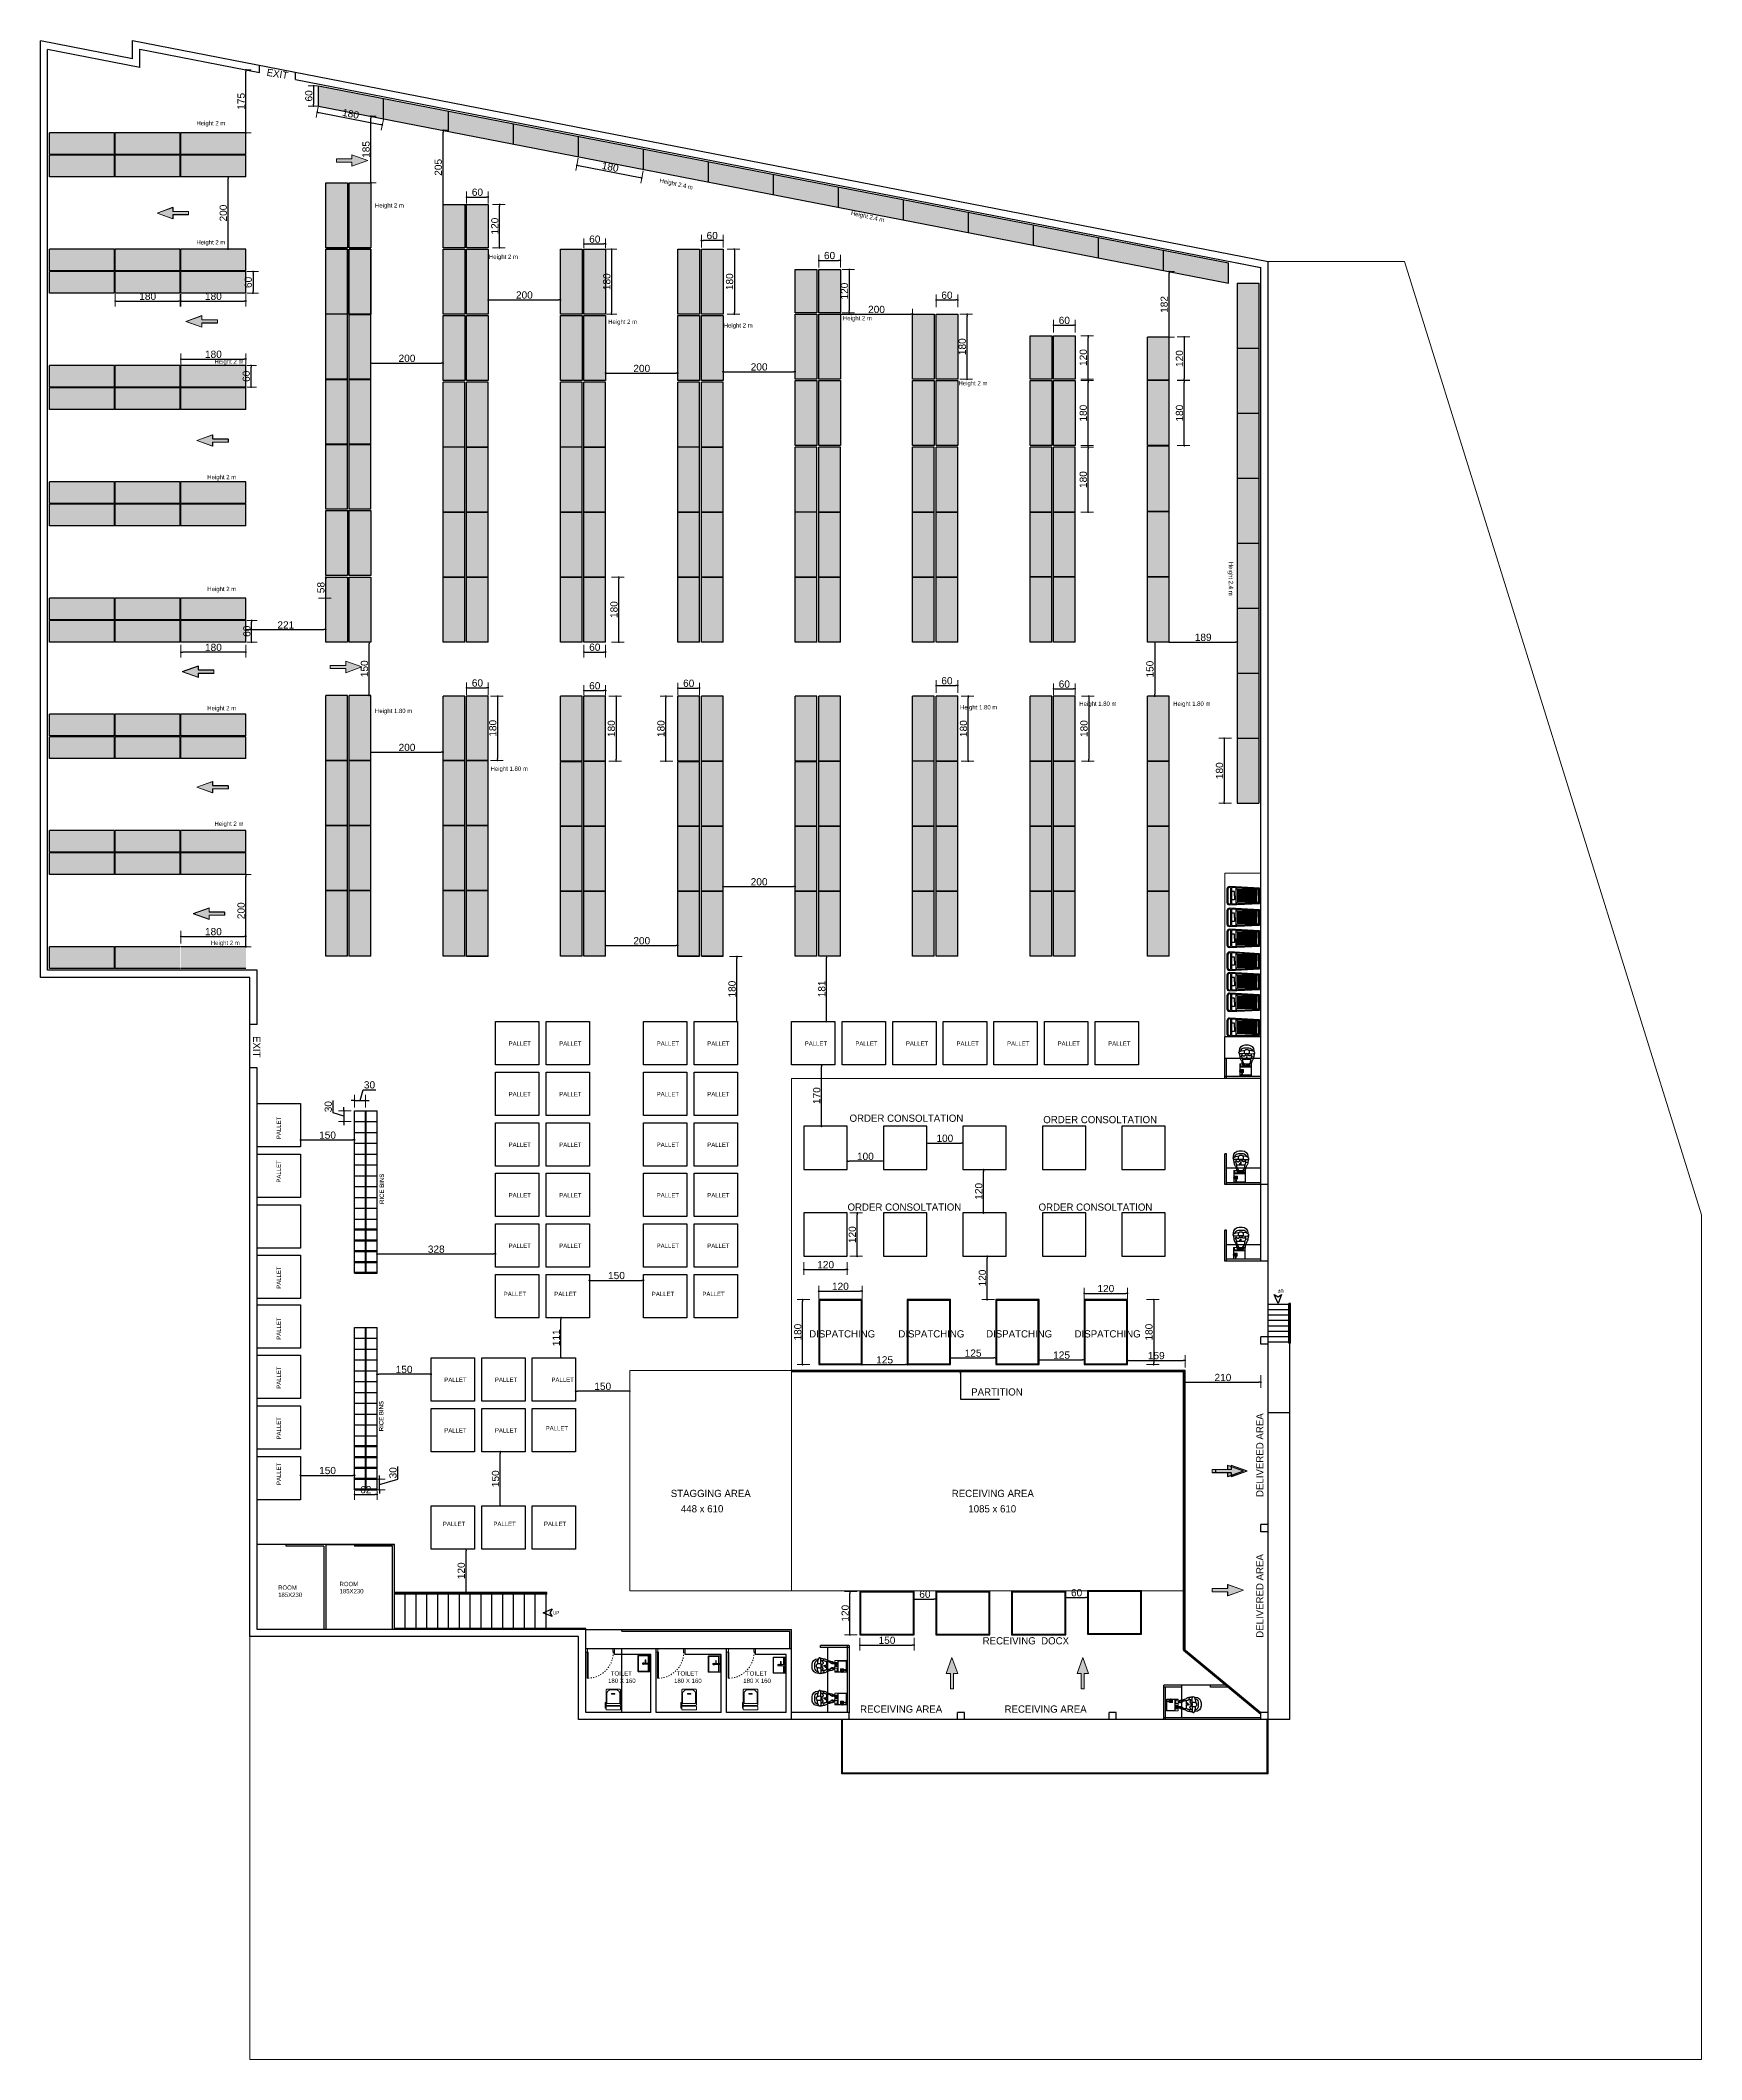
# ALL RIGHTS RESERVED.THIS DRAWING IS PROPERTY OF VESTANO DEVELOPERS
# Model space of a CAD drawing. Header units: centimetres. Extents: x 382474 to 805140, y 51501 to 135682.
# Drawn here: x 422382 to 426982, y 66654 to 72245 of the extents above; entities that cross this region are included whole.
import ezdxf

# ---------------------------------------------------------------- set-up
doc = ezdxf.new("R2010")
doc.units = ezdxf.units.CM
doc.header["$PDMODE"] = 2
doc.header["$PDSIZE"] = -10
doc.linetypes.add('ACAD_ISO03W100', pattern=[30, 12, -18])
doc.layers.add('.', color=7, linetype='Continuous', lineweight=0)
doc.layers.add('SPN-DIM', color=8, linetype='Continuous', lineweight=15)
for name, color, linetype in [('A-DIM', 2, 'Continuous'), ('AR-DOOR', 1, 'Continuous'), ('AR-FURNITURE', 251, 'Continuous'), ('AR-WALL', 7, 'Continuous'), ('D RACK', 7, 'Continuous'), ('ER-ELEVATION-05', 11, 'Continuous'), ('LVI_FLOOR BEDS - GENERAL', 254, 'Continuous'), ('SPN-FURNITURE', 7, 'Continuous')]:
    doc.layers.add(name, color=color, linetype=linetype)
doc.styles.add('ARIAL', font='arial.ttf')
doc.styles.add('DTL RAA50', font='GOTHIC.TTF', dxfattribs={"width": 0.7, "height": 12})
doc.styles.add('TREE', font='arial.ttf')
doc.dimstyles.new('arc', dxfattribs={"dimtxt": 20, "dimasz": 5, "dimexe": 15, "dimexo": 2.5, "dimgap": 3, "dimtad": 1, "dimdec": 0, "dimzin": 0, "dimtxsty": 'TREE', "dimblk": 'DOT', "dimcen": 15, "dimdle": 0.5, "dimclrd": 256, "dimclre": 8, "dimclrt": 256, "dimadec": 0, "dimazin": 0, "dimtfac": 1, "dimtdec": 0, "dimtofl": 0, "dimtmove": 1, "dimatfit": 0, "dimldrblk": 'DOT', "dimfxl": 20, "dimfxlon": 1, "dimtolj": 1, "dimtzin": 0, "dimlwd": -1, "dimlwe": 0, "dimarcsym": 0})

msp = doc.modelspace()

# ---------------------------------------------------------------- texts
at = {"layer": 'A-DIM', "insert": (425807.8, 68787.6), "char_height": 10, "width": 145.947, "attachment_point": 9, "rotation": 180, "style": 'DTL RAA50'}
msp.add_mtext('UP', dxfattribs=at)
msp.add_mtext('UP', dxfattribs=at)
at = {"layer": 'A-DIM', "insert": (423818.3, 67885.8), "char_height": 10, "width": 145.947, "attachment_point": 9, "style": 'DTL RAA50'}
msp.add_mtext('UP', dxfattribs=at)
msp.add_mtext('UP', dxfattribs=at)
at = {"layer": 'SPN-DIM', "color": 1, "char_height": 20, "attachment_point": 1, "style": 'ARIAL'}
for s, insert, width, rotation in [('{\\fCentury Gothic|b0|i0|c0|p34;EXIT}', (423010.8, 72167.3), 77.458, 350.5377), ('{\\fCentury Gothic|b0|i0|c0|p34;EXIT}', (423010.8, 72167.3), 77.458, 350.5377), ('{\\fCentury Gothic|b0|i0|c0|p34;EXIT}', (423010.8, 72167.3), 77.458, 350.5377), ('{\\fCentury Gothic|b0|i0|c0|p34;EXIT}', (423010.8, 72167.3), 77.458, 350.5377), ('{\\fCentury Gothic|b0|i0|c0|p34;EXIT}', (422991.1, 69488.2), 77.458, 270), ('{\\fCentury Gothic|b0|i0|c0|p34;EXIT}', (422991.1, 69488.2), 77.458, 270), ('\\pxt7;{\\fCentury Gothic|b0|i0|c0|p34;DELIVERED AREA}', (425748.3, 68211.7), 349.832, 90), ('\\pxt7;{\\fCentury Gothic|b0|i0|c0|p34;DELIVERED AREA}', (425748.3, 68211.7), 349.832, 90), ('\\pxt1;{\\fCentury Gothic|b0|i0|c0|p34;DELIVERED AREA}', (425748.3, 67821.7), 349.832, 90), ('\\pxt1;{\\fCentury Gothic|b0|i0|c0|p34;DELIVERED AREA}', (425748.3, 67821.7), 349.832, 90)]:
    msp.add_mtext(s, dxfattribs=dict(at, insert=insert, width=width, rotation=rotation))
at = {"layer": 'SPN-DIM', "color": 1, "char_height": 20, "width": 349.832, "attachment_point": 1, "style": 'ARIAL'}
for s, insert in [('{\\fCentury Gothic|b0|i0|c0|p34;ORDER CONSOLTATION}', (424622.4, 69270.7)), ('{\\fCentury Gothic|b0|i0|c0|p34;ORDER CONSOLTATION}', (424622.4, 69270.7)), ('{\\fCentury Gothic|b0|i0|c0|p34;ORDER CONSOLTATION}', (425158.8, 69266.8)), ('{\\fCentury Gothic|b0|i0|c0|p34;ORDER CONSOLTATION}', (425158.8, 69266.8)), ('{\\fCentury Gothic|b0|i0|c0|p34;ORDER CONSOLTATION}', (424616.8, 69024.6)), ('{\\fCentury Gothic|b0|i0|c0|p34;ORDER CONSOLTATION}', (424616.8, 69024.6)), ('{\\fCentury Gothic|b0|i0|c0|p34;ORDER CONSOLTATION}', (425145.8, 69024.5)), ('{\\fCentury Gothic|b0|i0|c0|p34;ORDER CONSOLTATION}', (425145.8, 69024.5)), ('{\\fCentury Gothic|b0|i0|c0|p34;DISPATCHING}', (424510.6, 68673.5)), ('{\\fCentury Gothic|b0|i0|c0|p34;DISPATCHING}', (424510.6, 68673.5)), ('{\\fCentury Gothic|b0|i0|c0|p34;DISPATCHING}', (424757.6, 68673.5)), ('{\\fCentury Gothic|b0|i0|c0|p34;DISPATCHING}', (424757.6, 68673.5)), ('{\\fCentury Gothic|b0|i0|c0|p34;DISPATCHING}', (425000.6, 68673.5)), ('{\\fCentury Gothic|b0|i0|c0|p34;DISPATCHING}', (425000.6, 68673.5)), ('{\\fCentury Gothic|b0|i0|c0|p34;DISPATCHING}', (425245.6, 68673.5)), ('{\\fCentury Gothic|b0|i0|c0|p34;DISPATCHING}', (425245.6, 68673.5)), ('{\\fCentury Gothic|b0|i0|c0|p34;PARTITION}', (424959.2, 68512.6)), ('{\\fCentury Gothic|b0|i0|c0|p34;PARTITION}', (424959.2, 68512.6)), ('{\\fCentury Gothic|b0|i0|c0|p34;STAGGING AREA}', (424127.4, 68231.6)), ('{\\fCentury Gothic|b0|i0|c0|p34;STAGGING AREA}', (424127.4, 68231.6)), ('{\\fCentury Gothic|b0|i0|c0|p34;RECEIVING AREA}', (424905.4, 68231.6)), ('{\\fCentury Gothic|b0|i0|c0|p34;RECEIVING AREA}', (424905.4, 68231.6)), ('{\\fCentury Gothic|b0|i0|c0|p34;RECEIVING AREA}', (424905.4, 68231.6)), ('{\\fCentury Gothic|b0|i0|c0|p34;RECEIVING AREA}', (424905.4, 68231.6)), ('{\\fCentury Gothic|b0|i0|c0|p34;RECEIVING AREA}', (424905.4, 68231.6)), ('{\\fCentury Gothic|b0|i0|c0|p34;RECEIVING AREA}', (424905.4, 68231.6)), ('{\\fCentury Gothic|b0|i0|c0|p34;448 x 610}', (424155.5, 68189)), ('{\\fCentury Gothic|b0|i0|c0|p34;448 x 610}', (424155.5, 68189)), ('{\\fCentury Gothic|b0|i0|c0|p34;1085 x 610}', (424951.4, 68189)), ('{\\fCentury Gothic|b0|i0|c0|p34;1085 x 610}', (424951.4, 68189)), ('{\\fCentury Gothic|b0|i0|c0|p34;RECEIVING  DOCX}', (424990.9, 67823.5)), ('{\\fCentury Gothic|b0|i0|c0|p34;RECEIVING  DOCX}', (424990.9, 67823.5)), ('{\\fCentury Gothic|b0|i0|c0|p34;RECEIVING AREA}', (424651.6, 67634.5)), ('{\\fCentury Gothic|b0|i0|c0|p34;RECEIVING AREA}', (424651.6, 67634.5)), ('{\\fCentury Gothic|b0|i0|c0|p34;RECEIVING AREA}', (425051.6, 67634.5)), ('{\\fCentury Gothic|b0|i0|c0|p34;RECEIVING AREA}', (425051.6, 67634.5)), ('{\\fCentury Gothic|b0|i0|c0|p34;RECEIVING AREA}', (425051.6, 67634.5)), ('{\\fCentury Gothic|b0|i0|c0|p34;RECEIVING AREA}', (425051.6, 67634.5))]:
    msp.add_mtext(s, dxfattribs=dict(at, insert=insert))
at = {"layer": 'SPN-FURNITURE', "color": 1, "lineweight": 9, "style": 'ARIAL'}
for p in [(423333.1, 69023.3), (423333.1, 69023.3), (423333.4, 69023), (423333.4, 69023)]:
    msp.add_text('RICE BINS', height=12, rotation=90, dxfattribs=at).set_placement(p)
at = {"layer": 'SPN-FURNITURE', "color": 1, "style": 'ARIAL'}
for p in [(423331.6, 68393.9), (423331.6, 68393.9), (423332, 68393.5), (423332, 68393.5)]:
    msp.add_text('RICE BINS', height=12, rotation=90, dxfattribs=at).set_placement(p)
at = {"layer": 'SPN-FURNITURE', "color": 0, "style": 'ARIAL'}
for s, p in [('TOILET ', (423961.3, 67717, 0)), ('TOILET ', (423961.3, 67717, 0)), ('TOILET ', (424144.1, 67717, 0)), ('TOILET ', (424144.1, 67717, 0)), ('TOILET ', (424335.7, 67717, 0)), ('TOILET ', (424335.7, 67717, 0)), ('180 X 160', (423953.8, 67696.8, 0)), ('180 X 160', (423953.8, 67696.8, 0)), ('180 X 160', (424136.6, 67696.8, 0)), ('180 X 160', (424136.6, 67696.8, 0)), ('180 X 160', (424328.2, 67696.8, 0)), ('180 X 160', (424328.2, 67696.8, 0))]:
    msp.add_text(s, height=12, dxfattribs=at).set_placement(p)
at = {"layer": 'SPN-FURNITURE', "color": 1, "char_height": 12, "attachment_point": 1, "style": 'ARIAL'}
for s, insert, width in [('{\\fCentury Gothic|b0|i0|c0|p34;Height 2 m}', (422814.1, 72022.2), 104.523), ('{\\fCentury Gothic|b0|i0|c0|p34;Height 2 m}', (422814.1, 72022.2), 104.523), ('{\\fCentury Gothic|b0|i0|c0|p34;Height 2 m}', (423308.5, 71794.6), 104.523), ('{\\fCentury Gothic|b0|i0|c0|p34;Height 2 m}', (423308.5, 71794.6), 104.523), ('{\\fCentury Gothic|b0|i0|c0|p34;Height 2 m}', (422814.1, 71692.2), 104.523), ('{\\fCentury Gothic|b0|i0|c0|p34;Height 2 m}', (422814.1, 71692.2), 104.523), ('{\\fCentury Gothic|b0|i0|c0|p34;Height 2 m}', (423624.1, 71652.2), 104.523), ('{\\fCentury Gothic|b0|i0|c0|p34;Height 2 m}', (423624.1, 71652.2), 104.523), ('{\\fCentury Gothic|b0|i0|c0|p34;Height 2 m}', (423954.1, 71472.2), 104.523), ('{\\fCentury Gothic|b0|i0|c0|p34;Height 2 m}', (423954.1, 71472.2), 104.523), ('{\\fCentury Gothic|b0|i0|c0|p34;Height 2 m}', (424274.1, 71462.2), 104.523), ('{\\fCentury Gothic|b0|i0|c0|p34;Height 2 m}', (424274.1, 71462.2), 104.523), ('{\\fCentury Gothic|b0|i0|c0|p34;Height 2 m}', (424604.1, 71482.2), 104.523), ('{\\fCentury Gothic|b0|i0|c0|p34;Height 2 m}', (424604.1, 71482.2), 104.523), ('{\\fCentury Gothic|b0|i0|c0|p34;Height 2 m}', (422864.1, 71362.2), 104.523), ('{\\fCentury Gothic|b0|i0|c0|p34;Height 2 m}', (422864.1, 71362.2), 104.523), ('{\\fCentury Gothic|b0|i0|c0|p34;Height 2 m}', (424924.1, 71302.2), 104.523), ('{\\fCentury Gothic|b0|i0|c0|p34;Height 2 m}', (424924.1, 71302.2), 104.523), ('{\\fCentury Gothic|b0|i0|c0|p34;Height 2 m}', (422844.1, 71042.2), 104.523), ('{\\fCentury Gothic|b0|i0|c0|p34;Height 2 m}', (422844.1, 71042.2), 104.523), ('{\\fCentury Gothic|b0|i0|c0|p34;Height 2 m}', (422844.1, 70732.2), 104.523), ('{\\fCentury Gothic|b0|i0|c0|p34;Height 2 m}', (422844.1, 70732.2), 104.523), ('{\\fCentury Gothic|b0|i0|c0|p34;Height 2 m}', (422844.1, 70402.2), 104.523), ('{\\fCentury Gothic|b0|i0|c0|p34;Height 2 m}', (422844.1, 70402.2), 104.523), ('{\\fCentury Gothic|b0|i0|c0|p34;Height 2 m}', (422864.1, 70082.2), 104.523), ('{\\fCentury Gothic|b0|i0|c0|p34;Height 2 m}', (422864.1, 70082.2), 104.523), ('{\\fCentury Gothic|b0|i0|c0|p34;Height 2 m}', (422854.1, 69752.2), 104.523), ('{\\fCentury Gothic|b0|i0|c0|p34;Height 2 m}', (422854.1, 69752.2), 104.523), ('{\\fCentury Gothic|b0|i0|c0|p34;Height 2 m}', (422854.1, 69752.2), 104.523), ('{\\fCentury Gothic|b0|i0|c0|p34;Height 2 m}', (422854.1, 69752.2), 104.523), ('{\\fCentury Gothic|b0|i0|c0|p34;185X230}', (423040.4, 67946.8), 52.111), ('{\\fCentury Gothic|b0|i0|c0|p34;185X230}', (423040.4, 67946.8), 52.111), ('{\\fCentury Gothic|b0|i0|c0|p34;185X230}', (423210.4, 67956.8), 52.111), ('{\\fCentury Gothic|b0|i0|c0|p34;185X230}', (423210.4, 67956.8), 52.111), ('{\\fCentury Gothic|b0|i0|c0|p34;185X230}', (423210.4, 67956.8), 52.111), ('{\\fCentury Gothic|b0|i0|c0|p34;185X230}', (423210.4, 67956.8), 52.111)]:
    msp.add_mtext(s, dxfattribs=dict(at, insert=insert, width=width))
at = {"layer": 'SPN-FURNITURE', "color": 1, "char_height": 12, "width": 104.523, "attachment_point": 1, "rotation": 347.4712, "style": 'ARIAL'}
for insert in [(424098.1, 71864), (424098.1, 71864), (424628.1, 71774), (424628.1, 71774)]:
    msp.add_mtext('{\\fCentury Gothic|b0|i0|c0|p34;Height 2.4 m}', dxfattribs=dict(at, insert=insert))
at = {"layer": 'SPN-FURNITURE', "color": 1, "char_height": 12, "attachment_point": 1, "style": 'ARIAL'}
for s, insert, rotation in [('{\\fCentury Gothic|b0|i0|c0|p34;Height 2.4 m}', (425684.6, 70801.5), 270), ('{\\fCentury Gothic|b0|i0|c0|p34;Height 2.4 m}', (425684.6, 70801.5), 270), ('{\\fCentury Gothic|b0|i0|c0|p34;PALLET}', (423036.1, 69202.7), 90), ('{\\fCentury Gothic|b0|i0|c0|p34;PALLET}', (423036.1, 69202.7), 90), ('{\\fCentury Gothic|b0|i0|c0|p34;PALLET}', (423036.1, 69082.3), 90), ('{\\fCentury Gothic|b0|i0|c0|p34;PALLET}', (423036.1, 69082.3), 90), ('{\\fCentury Gothic|b0|i0|c0|p34;PALLET}', (423036.1, 68788.2), 90), ('{\\fCentury Gothic|b0|i0|c0|p34;PALLET}', (423036.1, 68788.2), 90), ('{\\fCentury Gothic|b0|i0|c0|p34;PALLET}', (423036.1, 68647), 90), ('{\\fCentury Gothic|b0|i0|c0|p34;PALLET}', (423036.1, 68647), 90), ('{\\fCentury Gothic|b0|i0|c0|p34;PALLET}', (423036.1, 68511.4), 90), ('{\\fCentury Gothic|b0|i0|c0|p34;PALLET}', (423036.1, 68511.4), 90), ('{\\fCentury Gothic|b0|i0|c0|p34;PALLET}', (423036.1, 68511.4), 90), ('{\\fCentury Gothic|b0|i0|c0|p34;PALLET}', (423036.1, 68511.4), 90), ('{\\fCentury Gothic|b0|i0|c0|p34;PALLET}', (423036.1, 68371.2), 90), ('{\\fCentury Gothic|b0|i0|c0|p34;PALLET}', (423036.1, 68371.2), 90), ('{\\fCentury Gothic|b0|i0|c0|p34;PALLET}', (423036.1, 68244.9), 90), ('{\\fCentury Gothic|b0|i0|c0|p34;PALLET}', (423036.1, 68244.9), 90)]:
    msp.add_mtext(s, dxfattribs=dict(at, insert=insert, rotation=rotation))
for s, insert in [('{\\fCentury Gothic|b0|i0|c0|p34;Height 1.80 m}', (424928.5, 70404.6)), ('{\\fCentury Gothic|b0|i0|c0|p34;Height 1.80 m}', (424928.5, 70404.6)), ('{\\fCentury Gothic|b0|i0|c0|p34;Height 1.80 m}', (425258.5, 70414.6)), ('{\\fCentury Gothic|b0|i0|c0|p34;Height 1.80 m}', (425258.5, 70414.6)), ('{\\fCentury Gothic|b0|i0|c0|p34;Height 1.80 m}', (425258.5, 70414.6)), ('{\\fCentury Gothic|b0|i0|c0|p34;Height 1.80 m}', (425258.5, 70414.6)), ('{\\fCentury Gothic|b0|i0|c0|p34;Height 1.80 m}', (425518.5, 70414.6)), ('{\\fCentury Gothic|b0|i0|c0|p34;Height 1.80 m}', (425518.5, 70414.6)), ('{\\fCentury Gothic|b0|i0|c0|p34;Height 1.80 m}', (423308.5, 70394.6)), ('{\\fCentury Gothic|b0|i0|c0|p34;Height 1.80 m}', (423308.5, 70394.6)), ('{\\fCentury Gothic|b0|i0|c0|p34;Height 1.80 m}', (423628.5, 70234.6)), ('{\\fCentury Gothic|b0|i0|c0|p34;Height 1.80 m}', (423628.5, 70234.6)), ('{\\fCentury Gothic|b0|i0|c0|p34;PALLET}', (423678.5, 69473.3)), ('{\\fCentury Gothic|b0|i0|c0|p34;PALLET}', (423678.5, 69473.3)), ('{\\fCentury Gothic|b0|i0|c0|p34;PALLET}', (423818.5, 69473.3)), ('{\\fCentury Gothic|b0|i0|c0|p34;PALLET}', (423818.5, 69473.3)), ('{\\fCentury Gothic|b0|i0|c0|p34;PALLET}', (424088.5, 69473.3)), ('{\\fCentury Gothic|b0|i0|c0|p34;PALLET}', (424088.5, 69473.3)), ('{\\fCentury Gothic|b0|i0|c0|p34;PALLET}', (424228.5, 69473.3)), ('{\\fCentury Gothic|b0|i0|c0|p34;PALLET}', (424228.5, 69473.3)), ('{\\fCentury Gothic|b0|i0|c0|p34;PALLET}', (424498.5, 69473.3)), ('{\\fCentury Gothic|b0|i0|c0|p34;PALLET}', (424498.5, 69473.3)), ('{\\fCentury Gothic|b0|i0|c0|p34;PALLET}', (424638.5, 69473.3)), ('{\\fCentury Gothic|b0|i0|c0|p34;PALLET}', (424638.5, 69473.3)), ('{\\fCentury Gothic|b0|i0|c0|p34;PALLET}', (424778.5, 69473.3)), ('{\\fCentury Gothic|b0|i0|c0|p34;PALLET}', (424778.5, 69473.3)), ('{\\fCentury Gothic|b0|i0|c0|p34;PALLET}', (424918.5, 69473.3)), ('{\\fCentury Gothic|b0|i0|c0|p34;PALLET}', (424918.5, 69473.3)), ('{\\fCentury Gothic|b0|i0|c0|p34;PALLET}', (425058.5, 69473.3)), ('{\\fCentury Gothic|b0|i0|c0|p34;PALLET}', (425058.5, 69473.3)), ('{\\fCentury Gothic|b0|i0|c0|p34;PALLET}', (425198.5, 69473.3)), ('{\\fCentury Gothic|b0|i0|c0|p34;PALLET}', (425198.5, 69473.3)), ('{\\fCentury Gothic|b0|i0|c0|p34;PALLET}', (425338.5, 69473.3)), ('{\\fCentury Gothic|b0|i0|c0|p34;PALLET}', (425338.5, 69473.3)), ('{\\fCentury Gothic|b0|i0|c0|p34;PALLET}', (423678.5, 69333.3)), ('{\\fCentury Gothic|b0|i0|c0|p34;PALLET}', (423678.5, 69333.3)), ('{\\fCentury Gothic|b0|i0|c0|p34;PALLET}', (423818.5, 69333.3)), ('{\\fCentury Gothic|b0|i0|c0|p34;PALLET}', (423818.5, 69333.3)), ('{\\fCentury Gothic|b0|i0|c0|p34;PALLET}', (424088.5, 69333.3)), ('{\\fCentury Gothic|b0|i0|c0|p34;PALLET}', (424088.5, 69333.3)), ('{\\fCentury Gothic|b0|i0|c0|p34;PALLET}', (424228.5, 69333.3)), ('{\\fCentury Gothic|b0|i0|c0|p34;PALLET}', (424228.5, 69333.3)), ('{\\fCentury Gothic|b0|i0|c0|p34;PALLET}', (423678.5, 69193.3)), ('{\\fCentury Gothic|b0|i0|c0|p34;PALLET}', (423678.5, 69193.3)), ('{\\fCentury Gothic|b0|i0|c0|p34;PALLET}', (423818.5, 69193.3)), ('{\\fCentury Gothic|b0|i0|c0|p34;PALLET}', (423818.5, 69193.3)), ('{\\fCentury Gothic|b0|i0|c0|p34;PALLET}', (424088.5, 69193.3)), ('{\\fCentury Gothic|b0|i0|c0|p34;PALLET}', (424088.5, 69193.3)), ('{\\fCentury Gothic|b0|i0|c0|p34;PALLET}', (424228.5, 69193.3)), ('{\\fCentury Gothic|b0|i0|c0|p34;PALLET}', (424228.5, 69193.3)), ('{\\fCentury Gothic|b0|i0|c0|p34;PALLET}', (423678.5, 69053.3)), ('{\\fCentury Gothic|b0|i0|c0|p34;PALLET}', (423678.5, 69053.3)), ('{\\fCentury Gothic|b0|i0|c0|p34;PALLET}', (423818.5, 69053.3)), ('{\\fCentury Gothic|b0|i0|c0|p34;PALLET}', (423818.5, 69053.3)), ('{\\fCentury Gothic|b0|i0|c0|p34;PALLET}', (424088.5, 69053.3)), ('{\\fCentury Gothic|b0|i0|c0|p34;PALLET}', (424088.5, 69053.3)), ('{\\fCentury Gothic|b0|i0|c0|p34;PALLET}', (424228.5, 69053.3)), ('{\\fCentury Gothic|b0|i0|c0|p34;PALLET}', (424228.5, 69053.3)), ('{\\fCentury Gothic|b0|i0|c0|p34;PALLET}', (423678.5, 68913.3)), ('{\\fCentury Gothic|b0|i0|c0|p34;PALLET}', (423678.5, 68913.3)), ('{\\fCentury Gothic|b0|i0|c0|p34;PALLET}', (423818.5, 68913.3)), ('{\\fCentury Gothic|b0|i0|c0|p34;PALLET}', (423818.5, 68913.3)), ('{\\fCentury Gothic|b0|i0|c0|p34;PALLET}', (424088.5, 68913.3)), ('{\\fCentury Gothic|b0|i0|c0|p34;PALLET}', (424088.5, 68913.3)), ('{\\fCentury Gothic|b0|i0|c0|p34;PALLET}', (424228.5, 68913.3)), ('{\\fCentury Gothic|b0|i0|c0|p34;PALLET}', (424228.5, 68913.3)), ('{\\fCentury Gothic|b0|i0|c0|p34;PALLET}', (423665, 68779.9)), ('{\\fCentury Gothic|b0|i0|c0|p34;PALLET}', (423665, 68779.9)), ('{\\fCentury Gothic|b0|i0|c0|p34;PALLET}', (423805, 68779.9)), ('{\\fCentury Gothic|b0|i0|c0|p34;PALLET}', (423805, 68779.9)), ('{\\fCentury Gothic|b0|i0|c0|p34;PALLET}', (424075, 68779.9)), ('{\\fCentury Gothic|b0|i0|c0|p34;PALLET}', (424075, 68779.9)), ('{\\fCentury Gothic|b0|i0|c0|p34;PALLET}', (424215, 68779.9)), ('{\\fCentury Gothic|b0|i0|c0|p34;PALLET}', (424215, 68779.9)), ('{\\fCentury Gothic|b0|i0|c0|p34;PALLET}', (423500.5, 68542.3)), ('{\\fCentury Gothic|b0|i0|c0|p34;PALLET}', (423500.5, 68542.3)), ('{\\fCentury Gothic|b0|i0|c0|p34;PALLET}', (423640.5, 68542.3)), ('{\\fCentury Gothic|b0|i0|c0|p34;PALLET}', (423640.5, 68542.3)), ('{\\fCentury Gothic|b0|i0|c0|p34;PALLET}', (423797.1, 68542.3)), ('{\\fCentury Gothic|b0|i0|c0|p34;PALLET}', (423797.1, 68542.3)), ('{\\fCentury Gothic|b0|i0|c0|p34;PALLET}', (423500.5, 68402.3)), ('{\\fCentury Gothic|b0|i0|c0|p34;PALLET}', (423500.5, 68402.3)), ('{\\fCentury Gothic|b0|i0|c0|p34;PALLET}', (423640.5, 68402.3)), ('{\\fCentury Gothic|b0|i0|c0|p34;PALLET}', (423640.5, 68402.3)), ('{\\fCentury Gothic|b0|i0|c0|p34;PALLET}', (423781.2, 68408.2)), ('{\\fCentury Gothic|b0|i0|c0|p34;PALLET}', (423781.2, 68408.2)), ('{\\fCentury Gothic|b0|i0|c0|p34;PALLET}', (423496.4, 68143.2)), ('{\\fCentury Gothic|b0|i0|c0|p34;PALLET}', (423496.4, 68143.2)), ('{\\fCentury Gothic|b0|i0|c0|p34;PALLET}', (423636.4, 68143.2)), ('{\\fCentury Gothic|b0|i0|c0|p34;PALLET}', (423636.4, 68143.2)), ('{\\fCentury Gothic|b0|i0|c0|p34;PALLET}', (423636.4, 68143.2)), ('{\\fCentury Gothic|b0|i0|c0|p34;PALLET}', (423636.4, 68143.2)), ('{\\fCentury Gothic|b0|i0|c0|p34;PALLET}', (423776.4, 68143.2)), ('{\\fCentury Gothic|b0|i0|c0|p34;PALLET}', (423776.4, 68143.2)), ('{\\fCentury Gothic|b0|i0|c0|p34;ROOM}', (423040.4, 67966.8)), ('{\\fCentury Gothic|b0|i0|c0|p34;ROOM}', (423040.4, 67966.8)), ('{\\fCentury Gothic|b0|i0|c0|p34;ROOM}', (423210.4, 67976.8)), ('{\\fCentury Gothic|b0|i0|c0|p34;ROOM}', (423210.4, 67976.8)), ('{\\fCentury Gothic|b0|i0|c0|p34;ROOM}', (423210.4, 67976.8)), ('{\\fCentury Gothic|b0|i0|c0|p34;ROOM}', (423210.4, 67976.8))]:
    msp.add_mtext(s, dxfattribs=dict(at, insert=insert))

# ---------------------------------------------------------------- blocks, each defined once
blk = doc.blocks.new('Closet 1')
at = {"layer": 'AR-FURNITURE', "linetype": 'ByBlock', "lineweight": 5}
for p, q in [((-10, -10), (-10, -12.2)), ((10, -10), (10, -12.2))]:
    blk.add_line(p, q, dxfattribs=at)
for points in [[(-19, 0), (19, 0, -0.414214), (20, -1), (20, -9, -0.414214), (19, -10), (-19, -10, -0.414214), (-20, -9), (-20, -1, -0.414214)], [(-17, -12.2), (17, -12.2, -0.414214), (20, -15.2), (20, -54.2, -0.414214), (17, -57.2), (-17, -57.2, -0.414214), (-20, -54.2), (-20, -15.2, -0.414214)], [(-17, -17.2), (17, -17.2, -0.414214), (18, -18.2), (18, -45.2, -0.414214), (8, -55.2), (-8, -55.2, -0.414214), (-18, -45.2), (-18, -18.2, -0.414214)]]:
    blk.add_lwpolyline(points, format="xyb", close=True, dxfattribs=at)
for points in [[(-20.8, -4.4), (-22.7, -4.4), (-22.7, -20.2), (-20.8, -20.2)], [(-4.6, -43.8), (4.6, -43.8), (4.6, -45), (-4.6, -45)]]:
    blk.add_lwpolyline(points, close=True, dxfattribs=at)
blk = doc.blocks.new('wash base 45x60')
at = {"color": 8, "linetype": 'ByBlock', "lineweight": 5}
for p, q in [((30, 0), (-30, 0)), ((-2, 0), (-2, -15.2)), ((2, 0), (2, -22.7)), ((-2, -4.5), (-30, -4.5)), ((-2, -5), (-30, -5)), ((2, -15.2), (-13.4, -15.2)), ((-13.4, -17.2), (-13.4, -15.2)), ((-13.4, -15.9), (-8.4, -15.9)), ((-13.4, -16.4), (-8.4, -16.4)), ((2, -17.2), (-13.4, -17.2)), ((-8.4, -16.4), (-8.4, -15.9)), ((-2, -17.2), (-2, -22.7)), ((2, -22.7), (-2, -22.7)), ((-2, -22.7), (-2, -27.7)), ((2, -27.7), (-2, -27.7)), ((30, -4.5), (2, -4.5)), ((30, -5), (2, -5)), ((2, -22.7), (2, -27.7))]:
    blk.add_line(p, q, dxfattribs=at)
blk.add_lwpolyline([(-30, 0), (30, 0), (30, -43, -0.414214), (28, -45), (-28, -45, -0.414214), (-30, -43)], format="xyb", close=True, dxfattribs=at)
blk.add_lwpolyline([(2, -7), (28, -7), (28, -41, -0.414214), (26, -43), (-26, -43, -0.414214), (-28, -41), (-28, -7), (-2, -7)], format="xyb", dxfattribs=at)
for start, end in [(131.81031, 228.18969), (311.81031, 48.18969)]:
    blk.add_arc((0, -24), 3, start, end, dxfattribs=at)
blk = doc.blocks.new('door123')
at = {"layer": 'AR-DOOR', "color": 251, "linetype": 'ByBlock', "lineweight": 9, "true_color": 0x636466}
for p, q in [((10286.5, 4693.6), (10286.5, 4783.6)), ((10289.5, 4783.6), (10286.5, 4783.6)), ((10289.5, 4693.6), (10289.5, 4783.6)), ((10194.5, 4681.6), (10194.5, 4693.6)), ((10199.5, 4693.6), (10194.5, 4693.6)), ((10199.5, 4693.6), (10199.5, 4690.6)), ((10200.5, 4690.6), (10199.5, 4690.6)), ((10200.5, 4690.6), (10200.5, 4681.6)), ((10286.5, 4693.6), (10289.5, 4693.6)), ((10288.5, 4681.6), (10288.5, 4690.6)), ((10289.5, 4693.6), (10294.5, 4693.6)), ((10289.5, 4690.6), (10289.5, 4693.6)), ((10294.5, 4693.6), (10294.5, 4681.6)), ((10200.5, 4681.6), (10194.5, 4681.6)), ((10294.5, 4681.6), (10288.5, 4681.6))]:
    blk.add_line(p, q, dxfattribs=at)
at = {"layer": 'AR-DOOR', "color": 251, "linetype": 'ACAD_ISO03W100', "lineweight": 9, "ltscale": 0.3, "true_color": 0x636466}
blk.add_line((10288.5, 4690.6), (10289.5, 4690.6), dxfattribs=at)
blk.add_arc((10289.5, 4693.6), 90, 91.90995, 180, dxfattribs=at)
blk = doc.blocks.new('A$Cadff0312')
at = {"layer": 'AR-FURNITURE', "color": 15}
for p, q in [((330, 764), (230, 764)), ((0, 497), (3, 510)), ((7, 484), (0, 497)), ((3, 510), (5, 521)), ((5, 521), (17, 528)), ((15, 473), (7, 484)), ((13, 475), (13, 475)), ((13, 475), (13, 472)), ((13, 472), (13, 469)), ((13, 469), (14, 466)), ((14, 466), (14, 463)), ((14, 463), (14, 460)), ((14, 460), (15, 457)), ((29, 461), (15, 473)), ((15, 457), (15, 454)), ((15, 454), (16, 451)), ((16, 451), (16, 449)), ((16, 449), (16, 446)), ((16, 446), (17, 443)), ((17, 528), (27, 534)), ((17, 443), (17, 440)), ((17, 440), (18, 437)), ((18, 437), (19, 434)), ((19, 434), (19, 431)), ((19, 431), (20, 428)), ((20, 428), (20, 425)), ((20, 425), (21, 422)), ((21, 422), (22, 419)), ((22, 419), (22, 416)), ((22, 416), (23, 413)), ((23, 413), (24, 410)), ((24, 410), (24, 407)), ((24, 407), (25, 404)), ((25, 404), (26, 401)), ((26, 401), (26, 399)), ((26, 399), (27, 396)), ((27, 534), (95, 565)), ((27, 396), (28, 393)), ((28, 393), (28, 390)), ((28, 390), (29, 387)), ((54, 456), (29, 461)), ((29, 461), (29, 461)), ((29, 387), (30, 384)), ((30, 564), (30, 535)), ((30, 384), (30, 381)), ((30, 381), (31, 378)), ((31, 378), (32, 375)), ((32, 375), (32, 372)), ((32, 372), (33, 369)), ((33, 369), (33, 366)), ((33, 366), (34, 363)), ((34, 363), (34, 342)), ((107, 353), (34, 363)), ((34, 342), (37, 320)), ((37, 320), (44, 301)), ((44, 301), (54, 274)), ((196, 462), (54, 456)), ((54, 274), (70, 253)), ((70, 253), (86, 227)), ((86, 227), (96, 204)), ((95, 565), (214, 584)), ((95, 565), (95, 565)), ((96, 204), (99, 178)), ((99, 178), (107, 154)), ((108, 442), (104, 458)), ((104, 395), (107, 416)), ((105, 374), (104, 395)), ((107, 353), (105, 374)), ((107, 416), (108, 442)), ((107, 421), (113, 417)), ((108, 339), (107, 353)), ((107, 154), (110, 147)), ((108, 442), (108, 442)), ((114, 325), (108, 339)), ((110, 147), (116, 141)), ((113, 417), (118, 413)), ((118, 311), (114, 325)), ((116, 141), (118, 133)), ((118, 413), (123, 410)), ((121, 300), (118, 311)), ((118, 133), (149, 154)), ((118, 133), (119, 126)), ((119, 126), (121, 118)), ((126, 291), (121, 300)), ((121, 118), (122, 110)), ((122, 110), (123, 102)), ((123, 410), (128, 406)), ((123, 102), (124, 94)), ((124, 94), (125, 86)), ((125, 86), (126, 78)), ((128, 280), (126, 291)), ((126, 78), (128, 71)), ((128, 406), (133, 403)), ((133, 256), (128, 280)), ((128, 71), (128, 69)), ((128, 69), (129, 68)), ((129, 68), (129, 67)), ((129, 67), (130, 65)), ((130, 65), (130, 64)), ((130, 64), (130, 62)), ((130, 62), (131, 61)), ((131, 264), (259, 264)), ((131, 61), (131, 60)), ((131, 60), (132, 58)), ((132, 58), (132, 57)), ((132, 57), (133, 56)), ((133, 403), (137, 400)), ((134, 231), (133, 256)), ((133, 56), (133, 54)), ((133, 54), (134, 53)), ((138, 207), (134, 231)), ((134, 53), (134, 52)), ((134, 52), (135, 50)), ((135, 50), (136, 49)), ((136, 49), (136, 48)), ((136, 48), (137, 46)), ((137, 400), (141, 397)), ((137, 46), (137, 45)), ((137, 45), (138, 44)), ((141, 189), (138, 207)), ((138, 44), (138, 42)), ((138, 42), (139, 41)), ((139, 41), (139, 40)), ((139, 40), (140, 38)), ((140, 38), (141, 37)), ((141, 397), (145, 395)), ((143, 171), (141, 189)), ((141, 37), (141, 36)), ((141, 36), (142, 34)), ((142, 34), (142, 33)), ((142, 33), (143, 32)), ((149, 154), (143, 171)), ((143, 32), (144, 30)), ((144, 30), (144, 29)), ((144, 29), (145, 28)), ((145, 395), (149, 392)), ((145, 28), (145, 26)), ((145, 26), (146, 25)), ((146, 25), (147, 24)), ((147, 24), (147, 22)), ((147, 22), (148, 21)), ((148, 21), (148, 20)), ((148, 20), (149, 18)), ((149, 392), (153, 390)), ((150, 153), (149, 154)), ((149, 18), (149, 18)), ((149, 18), (149, 18)), ((149, 18), (149, 17)), ((149, 17), (149, 17)), ((149, 17), (150, 16)), ((151, 151), (150, 153)), ((150, 16), (150, 16)), ((150, 16), (150, 16)), ((150, 16), (150, 15)), ((150, 15), (150, 15)), ((150, 15), (150, 14)), ((150, 14), (150, 14)), ((150, 14), (150, 14)), ((150, 14), (150, 13)), ((150, 13), (151, 13)), ((152, 150), (151, 151)), ((151, 13), (151, 12)), ((151, 12), (151, 12)), ((151, 12), (151, 11)), ((151, 11), (151, 11)), ((151, 11), (151, 11)), ((151, 11), (151, 10)), ((151, 10), (151, 10)), ((151, 10), (152, 9)), ((154, 149), (152, 150)), ((152, 9), (152, 9)), ((152, 9), (152, 9)), ((152, 9), (152, 8)), ((152, 8), (152, 8)), ((152, 8), (152, 7)), ((152, 7), (153, 7)), ((153, 390), (156, 388)), ((153, 7), (153, 7)), ((153, 7), (153, 6)), ((153, 6), (153, 6)), ((153, 6), (154, 6)), ((155, 148), (154, 149)), ((154, 6), (154, 6)), ((154, 6), (154, 5)), ((154, 5), (154, 5)), ((154, 5), (155, 5)), ((157, 147), (155, 148)), ((155, 5), (155, 5)), ((155, 5), (156, 5)), ((156, 388), (159, 386)), ((156, 5), (156, 4)), ((156, 4), (157, 4)), ((158, 145), (157, 147)), ((157, 4), (158, 3)), ((159, 144), (158, 145)), ((158, 3), (159, 3)), ((159, 386), (163, 385)), ((160, 143), (159, 144)), ((159, 3), (160, 3)), ((160, 142), (160, 143)), ((160, 143), (160, 143)), ((161, 142), (160, 142)), ((160, 3), (161, 2)), ((161, 141), (161, 142)), ((161, 140), (161, 141)), ((161, 141), (161, 141)), ((162, 140), (161, 140)), ((161, 2), (162, 2)), ((162, 139), (162, 140)), ((162, 138), (162, 139)), ((162, 139), (162, 139)), ((163, 137), (162, 138)), ((162, 2), (163, 2)), ((163, 385), (166, 384)), ((163, 136), (163, 137)), ((163, 137), (163, 137)), ((164, 135), (163, 136)), ((163, 136), (163, 136)), ((163, 2), (164, 1)), ((164, 134), (164, 135)), ((164, 135), (164, 135)), ((165, 133), (164, 134)), ((164, 134), (164, 134)), ((164, 1), (165, 1)), ((165, 132), (165, 133)), ((165, 131), (165, 132)), ((165, 132), (165, 132)), ((166, 130), (165, 131)), ((165, 131), (165, 131)), ((165, 1), (166, 1)), ((166, 384), (169, 383)), ((166, 129), (166, 130)), ((166, 130), (166, 130)), ((167, 128), (166, 129)), ((166, 129), (166, 129)), ((166, 1), (167, 1)), ((167, 127), (167, 128)), ((167, 128), (167, 128)), ((168, 126), (167, 127)), ((167, 1), (168, 1)), ((168, 125), (168, 126)), ((168, 126), (168, 126)), ((169, 124), (168, 125)), ((168, 125), (168, 125)), ((168, 1), (169, 1)), ((169, 383), (171, 382)), ((169, 123), (169, 124)), ((169, 124), (169, 124)), ((170, 123), (169, 123)), ((169, 1), (170, 1)), ((170, 122), (170, 123)), ((171, 122), (170, 122)), ((170, 1), (171, 0)), ((171, 382), (174, 381)), ((171, 121), (171, 122)), ((172, 121), (171, 121)), ((171, 0), (172, 0)), ((172, 120), (172, 121)), ((173, 119), (172, 120)), ((172, 0), (173, 0)), ((174, 118), (173, 119)), ((173, 119), (173, 119)), ((173, 0), (175, 0)), ((174, 381), (177, 381)), ((175, 117), (174, 118)), ((174, 118), (174, 118)), ((176, 116), (175, 117)), ((175, 117), (175, 117)), ((175, 0), (176, 0)), ((177, 115), (176, 116)), ((176, 116), (176, 116)), ((176, 80), (177, 81)), ((176, 79), (176, 80)), ((176, 80), (176, 80)), ((176, 80), (176, 80)), ((176, 78), (176, 79)), ((176, 79), (176, 79)), ((176, 77), (176, 78)), ((176, 76), (176, 77)), ((176, 77), (176, 77)), ((176, 75), (176, 76)), ((177, 74), (176, 75)), ((176, 0), (177, 0)), ((177, 381), (179, 381)), ((178, 115), (177, 115)), ((177, 81), (177, 82)), ((177, 82), (178, 82)), ((177, 81), (177, 81)), ((177, 81), (177, 81)), ((177, 73), (177, 74)), ((177, 74), (177, 74)), ((177, 72), (177, 73)), ((177, 71), (177, 72)), ((177, 70), (177, 71)), ((178, 70), (177, 70)), ((177, 0), (178, 0)), ((178, 114), (178, 115)), ((179, 114), (178, 114)), ((178, 82), (178, 82)), ((178, 82), (179, 82)), ((178, 69), (178, 70)), ((178, 68), (178, 69)), ((178, 67), (178, 68)), ((179, 66), (178, 67)), ((178, 0), (179, 0)), ((179, 381), (182, 381)), ((179, 113), (179, 114)), ((180, 113), (179, 113)), ((179, 82), (179, 82)), ((179, 82), (180, 81)), ((179, 65), (179, 66)), ((179, 66), (179, 66)), ((179, 64), (179, 65)), ((179, 63), (179, 64)), ((180, 63), (179, 63)), ((179, 0), (180, 0)), ((180, 112), (180, 113)), ((181, 112), (180, 112)), ((180, 81), (180, 81)), ((180, 81), (181, 81)), ((180, 62), (180, 63)), ((180, 61), (180, 62)), ((180, 60), (180, 61)), ((180, 61), (180, 61)), ((181, 59), (180, 60)), ((180, 60), (180, 60)), ((180, 0), (181, 0)), ((182, 111), (181, 112)), ((181, 81), (182, 80)), ((181, 58), (181, 59)), ((181, 59), (181, 59)), ((181, 57), (181, 58)), ((182, 56), (181, 57)), ((181, 57), (181, 57)), ((181, 0), (182, 0)), ((182, 381), (185, 381)), ((183, 110), (182, 111)), ((182, 111), (182, 111)), ((182, 80), (183, 79)), ((182, 55), (182, 56)), ((182, 56), (182, 56)), ((183, 54), (182, 55)), ((182, 55), (182, 55)), ((182, 0), (183, 0)), ((184, 109), (183, 110)), ((183, 110), (183, 110)), ((183, 79), (183, 79)), ((183, 79), (184, 78)), ((183, 53), (183, 54)), ((183, 54), (183, 54)), ((184, 52), (183, 53)), ((183, 53), (183, 53)), ((183, 0), (184, 0)), ((185, 108), (184, 109)), ((184, 109), (184, 109)), ((184, 78), (185, 77)), ((184, 51), (184, 52)), ((185, 50), (184, 51)), ((184, 51), (184, 51)), ((184, 0), (186, 0)), ((185, 381), (187, 382)), ((186, 108), (185, 108)), ((185, 77), (185, 76)), ((185, 76), (186, 76)), ((185, 49), (185, 50)), ((185, 50), (185, 50)), ((186, 49), (185, 49)), ((186, 107), (186, 108)), ((187, 107), (186, 107)), ((186, 76), (186, 75)), ((186, 75), (187, 74)), ((186, 48), (186, 49)), ((186, 47), (186, 48)), ((186, 48), (186, 48)), ((187, 47), (186, 47)), ((186, 0), (187, 0)), ((187, 382), (190, 383)), ((187, 106), (187, 107)), ((188, 106), (187, 106)), ((187, 74), (187, 73)), ((187, 73), (187, 72)), ((187, 72), (188, 70)), ((187, 46), (187, 47)), ((188, 45), (187, 46)), ((187, 46), (187, 46)), ((187, 0), (188, 0)), ((188, 105), (188, 106)), ((189, 104), (188, 105)), ((188, 70), (188, 69)), ((188, 69), (188, 68)), ((188, 68), (189, 67)), ((188, 44), (188, 45)), ((188, 45), (188, 45)), ((189, 44), (188, 44)), ((188, 0), (189, 0)), ((190, 103), (189, 104)), ((189, 104), (189, 104)), ((189, 67), (189, 66)), ((189, 66), (189, 65)), ((189, 65), (190, 64)), ((189, 43), (189, 44)), ((189, 42), (189, 43)), ((189, 43), (189, 43)), ((190, 42), (189, 42)), ((189, 0), (190, 0)), ((190, 383), (192, 384)), ((191, 102), (190, 103)), ((190, 103), (190, 103)), ((190, 64), (190, 63)), ((190, 63), (190, 62)), ((190, 62), (191, 61)), ((190, 41), (190, 42)), ((190, 40), (190, 41)), ((191, 39), (190, 40)), ((190, 40), (190, 40)), ((190, 0), (191, 0)), ((191, 101), (191, 102)), ((191, 102), (191, 102)), ((192, 101), (191, 101)), ((191, 61), (191, 60)), ((191, 60), (191, 59)), ((191, 59), (192, 58)), ((191, 39), (191, 39)), ((191, 39), (191, 38)), ((191, 38), (191, 38)), ((191, 38), (191, 37)), ((191, 37), (192, 37)), ((191, 0), (192, 0)), ((192, 384), (195, 385)), ((192, 100), (192, 101)), ((193, 99), (192, 100)), ((192, 100), (192, 100)), ((192, 58), (192, 57)), ((192, 57), (193, 56)), ((192, 37), (192, 36)), ((192, 36), (192, 36)), ((192, 36), (192, 35)), ((192, 35), (192, 35)), ((192, 35), (192, 34)), ((192, 34), (192, 34)), ((192, 34), (192, 33)), ((192, 33), (193, 33)), ((192, 0), (193, 0)), ((196, 528), (193, 506)), ((193, 506), (196, 483)), ((193, 98), (193, 99)), ((193, 99), (193, 99)), ((194, 98), (193, 98)), ((193, 56), (193, 55)), ((193, 55), (194, 54)), ((193, 33), (193, 32)), ((193, 32), (193, 32)), ((193, 32), (193, 31)), ((193, 31), (193, 31)), ((193, 31), (193, 30)), ((193, 30), (193, 30)), ((193, 30), (193, 29)), ((193, 29), (194, 28)), ((193, 0), (194, 0)), ((194, 97), (194, 98)), ((195, 96), (194, 97)), ((194, 97), (194, 97)), ((194, 54), (194, 53)), ((194, 53), (195, 53)), ((194, 28), (194, 28)), ((194, 28), (194, 27)), ((194, 27), (194, 27)), ((194, 27), (194, 26)), ((194, 26), (194, 26)), ((194, 26), (194, 25)), ((194, 25), (195, 25)), ((194, 0), (195, 0)), ((195, 385), (197, 386)), ((195, 95), (195, 96)), ((195, 96), (195, 96)), ((196, 95), (195, 95)), ((195, 53), (195, 52)), ((195, 52), (196, 51)), ((195, 25), (195, 24)), ((195, 24), (195, 24)), ((195, 24), (195, 23)), ((195, 23), (195, 23)), ((195, 23), (196, 22)), ((195, 0), (196, 0)), ((198, 544), (196, 528)), ((196, 483), (196, 461)), ((196, 461), (274, 464)), ((196, 94), (196, 95)), ((196, 93), (196, 94)), ((197, 93), (196, 93)), ((196, 51), (197, 51)), ((196, 22), (196, 22)), ((196, 22), (196, 22)), ((196, 22), (196, 21)), ((196, 21), (197, 21)), ((196, 0), (197, 0)), ((197, 386), (200, 388)), ((197, 92), (197, 93)), ((197, 91), (197, 92)), ((197, 92), (197, 92)), ((198, 91), (197, 91)), ((197, 51), (197, 51)), ((197, 51), (198, 50)), ((197, 21), (197, 20)), ((198, 18), (197, 20)), ((197, 20), (197, 20)), ((197, 0), (199, 0)), ((208, 576), (198, 562)), ((198, 562), (198, 544)), ((198, 90), (198, 91)), ((199, 89), (198, 90)), ((198, 90), (198, 90)), ((198, 50), (199, 50)), ((200, 17), (198, 18)), ((199, 88), (199, 89)), ((199, 89), (199, 89)), ((199, 87), (199, 88)), ((200, 86), (199, 87)), ((199, 87), (199, 87)), ((199, 50), (200, 50)), ((199, 0), (200, 0)), ((360, 664), (200, 664)), ((200, 388), (203, 390)), ((200, 85), (200, 86)), ((200, 86), (200, 86)), ((200, 84), (200, 85)), ((200, 85), (200, 85)), ((201, 83), (200, 84)), ((200, 50), (201, 50)), ((201, 16), (200, 17)), ((200, 0), (201, 1)), ((201, 82), (201, 83)), ((201, 83), (201, 83)), ((201, 81), (201, 82)), ((201, 82), (201, 82)), ((201, 80), (201, 81)), ((201, 79), (201, 80)), ((202, 79), (201, 79)), ((201, 50), (202, 50)), ((202, 15), (201, 16)), ((201, 1), (202, 1)), ((202, 78), (202, 79)), ((202, 77), (202, 78)), ((203, 76), (202, 77)), ((202, 50), (203, 50)), ((203, 14), (202, 15)), ((202, 1), (203, 1)), ((225, 440), (203, 462)), ((203, 390), (206, 392)), ((203, 75), (203, 76)), ((203, 74), (203, 75)), ((203, 73), (203, 74)), ((204, 72), (203, 73)), ((203, 50), (204, 50)), ((204, 13), (203, 14)), ((203, 1), (204, 1)), ((204, 71), (204, 72)), ((204, 70), (204, 71)), ((205, 68), (204, 70)), ((204, 50), (205, 51)), ((204, 50), (204, 50)), ((205, 12), (204, 13)), ((204, 1), (205, 1)), ((205, 67), (205, 68)), ((205, 66), (205, 67)), ((206, 65), (205, 66)), ((205, 51), (206, 52)), ((205, 51), (205, 51)), ((205, 11), (205, 12)), ((206, 10), (205, 11)), ((205, 1), (206, 2)), ((206, 392), (209, 395)), ((206, 64), (206, 65)), ((206, 63), (206, 64)), ((206, 62), (206, 63)), ((207, 61), (206, 62)), ((206, 52), (206, 53)), ((206, 53), (207, 53)), ((206, 52), (206, 52)), ((207, 10), (206, 10)), ((206, 2), (206, 2)), ((206, 2), (207, 2)), ((207, 60), (207, 61)), ((207, 59), (207, 60)), ((207, 58), (207, 59)), ((207, 57), (207, 58)), ((207, 56), (207, 57)), ((207, 55), (207, 56)), ((207, 56), (207, 56)), ((207, 54), (207, 55)), ((207, 53), (207, 54)), ((208, 9), (207, 10)), ((207, 2), (208, 2)), ((240, 606), (208, 576)), ((208, 8), (208, 9)), ((209, 8), (208, 8)), ((208, 2), (209, 3)), ((208, 2), (208, 2)), ((209, 395), (212, 397)), ((209, 7), (209, 8)), ((210, 6), (209, 7)), ((209, 7), (209, 7)), ((209, 3), (209, 3)), ((209, 3), (209, 3)), ((209, 3), (210, 3)), ((210, 5), (210, 6)), ((210, 6), (210, 6)), ((210, 4), (210, 5)), ((210, 5), (210, 5)), ((210, 3), (210, 4)), ((210, 4), (210, 4)), ((210, 4), (210, 4)), ((212, 397), (215, 400)), ((214, 584), (216, 584)), ((215, 400), (218, 403)), ((218, 403), (221, 406)), ((221, 406), (225, 410)), ((225, 440), (225, 440)), ((262, 413), (225, 440)), ((225, 410), (229, 414)), ((229, 414), (233, 418)), ((233, 418), (237, 422)), ((237, 422), (242, 427)), ((274, 606), (240, 606)), ((240, 606), (240, 606)), ((259, 264), (260, 268)), ((260, 272), (261, 274)), ((260, 268), (260, 272)), ((261, 277), (262, 280)), ((261, 274), (261, 277)), ((269, 411), (262, 413)), ((262, 284), (263, 288)), ((262, 280), (262, 284)), ((263, 288), (264, 292)), ((264, 292), (265, 297)), ((265, 297), (266, 302)), ((266, 302), (267, 307)), ((267, 307), (268, 312)), ((268, 312), (270, 318)), ((269, 411), (269, 411)), ((280, 411), (269, 411)), ((270, 318), (271, 325)), ((271, 325), (272, 333)), ((272, 333), (273, 342)), ((273, 342), (274, 352)), ((308, 606), (274, 606)), ((274, 464), (353, 461)), ((274, 352), (274, 363)), ((274, 363), (275, 352)), ((275, 352), (276, 341)), ((276, 341), (277, 332)), ((277, 332), (278, 324)), ((278, 324), (279, 316)), ((279, 316), (280, 310)), ((286, 413), (280, 411)), ((280, 411), (280, 411)), ((280, 310), (282, 303)), ((282, 303), (283, 297)), ((283, 297), (285, 290)), ((285, 290), (287, 276)), ((324, 440), (286, 413)), ((287, 276), (289, 264)), ((289, 264), (417, 264)), ((312, 422), (306, 427)), ((341, 576), (308, 606)), ((308, 606), (308, 606)), ((316, 418), (312, 422)), ((320, 414), (316, 418)), ((323, 410), (320, 414)), ((327, 406), (323, 410)), ((345, 462), (324, 440)), ((324, 440), (324, 440)), ((330, 403), (327, 406)), ((334, 400), (330, 403)), ((335, 583), (333, 583)), ((337, 397), (334, 400)), ((453, 565), (335, 583)), ((340, 395), (337, 397)), ((339, 6), (339, 7)), ((339, 7), (340, 7)), ((339, 5), (339, 6)), ((339, 6), (339, 6)), ((339, 4), (339, 5)), ((339, 5), (339, 5)), ((339, 3), (339, 4)), ((339, 4), (339, 4)), ((339, 4), (339, 4)), ((340, 3), (339, 3)), ((339, 3), (339, 3)), ((343, 392), (340, 395)), ((340, 8), (341, 9)), ((340, 7), (340, 8)), ((340, 8), (340, 8)), ((340, 2), (340, 3)), ((340, 3), (340, 3)), ((341, 2), (340, 2)), ((350, 562), (341, 576)), ((341, 58), (342, 59)), ((341, 57), (341, 58)), ((341, 56), (341, 57)), ((341, 55), (341, 56)), ((341, 56), (341, 56)), ((342, 54), (341, 55)), ((341, 9), (342, 10)), ((342, 2), (341, 2)), ((341, 2), (341, 2)), ((342, 63), (343, 64)), ((342, 62), (342, 63)), ((342, 61), (342, 62)), ((342, 60), (342, 61)), ((342, 59), (342, 60)), ((342, 53), (342, 54)), ((342, 52), (342, 53)), ((342, 53), (342, 53)), ((343, 52), (342, 52)), ((342, 10), (343, 11)), ((342, 10), (342, 10)), ((343, 2), (342, 2)), ((346, 390), (343, 392)), ((343, 67), (344, 68)), ((343, 66), (343, 67)), ((343, 65), (343, 66)), ((343, 64), (343, 65)), ((343, 51), (343, 52)), ((344, 51), (343, 51)), ((343, 11), (344, 12)), ((344, 1), (343, 2)), ((344, 71), (345, 72)), ((344, 70), (344, 71)), ((344, 68), (344, 70)), ((344, 50), (344, 51)), ((345, 50), (344, 50)), ((344, 12), (345, 13)), ((345, 1), (344, 1)), ((345, 74), (346, 75)), ((345, 73), (345, 74)), ((345, 72), (345, 73)), ((346, 50), (345, 50)), ((345, 13), (346, 14)), ((346, 1), (345, 1)), ((345, 1), (345, 1)), ((348, 388), (346, 390)), ((346, 77), (347, 78)), ((346, 76), (346, 77)), ((346, 75), (346, 76)), ((347, 50), (346, 50)), ((346, 50), (346, 50)), ((346, 14), (347, 15)), ((347, 1), (346, 1)), ((347, 81), (348, 82)), ((347, 80), (347, 81)), ((347, 79), (347, 80)), ((347, 78), (347, 79)), ((347, 79), (347, 79)), ((348, 50), (347, 50)), ((347, 15), (348, 16)), ((349, 0), (347, 1)), ((351, 386), (348, 388)), ((348, 85), (349, 86)), ((348, 84), (348, 85)), ((348, 85), (348, 85)), ((348, 83), (348, 84)), ((348, 82), (348, 83)), ((348, 83), (348, 83)), ((348, 82), (348, 82)), ((349, 50), (348, 50)), ((348, 16), (349, 17)), ((349, 87), (350, 88)), ((349, 86), (349, 87)), ((349, 87), (349, 87)), ((349, 86), (349, 86)), ((350, 50), (349, 50)), ((349, 17), (350, 18)), ((350, 0), (349, 0)), ((351, 544), (350, 562)), ((350, 89), (350, 90)), ((350, 90), (351, 90)), ((350, 88), (350, 89)), ((350, 89), (350, 89)), ((351, 51), (350, 50)), ((350, 18), (351, 20)), ((351, 0), (350, 0)), ((353, 528), (351, 544)), ((354, 385), (351, 386)), ((351, 91), (351, 92)), ((351, 92), (352, 92)), ((351, 90), (351, 91)), ((351, 91), (351, 91)), ((352, 51), (351, 51)), ((352, 20), (351, 20)), ((352, 0), (351, 0)), ((352, 94), (353, 95)), ((352, 93), (352, 94)), ((352, 92), (352, 93)), ((352, 93), (352, 93)), ((353, 51), (352, 51)), ((353, 22), (352, 22)), ((352, 22), (352, 21)), ((352, 21), (352, 21)), ((352, 21), (352, 20)), ((353, 0), (352, 0)), ((355, 506), (353, 528)), ((353, 483), (355, 506)), ((353, 461), (353, 483)), ((353, 462), (494, 456)), ((353, 95), (353, 96)), ((353, 96), (354, 96)), ((353, 95), (353, 95)), ((354, 53), (353, 52)), ((353, 52), (353, 51)), ((354, 24), (353, 23)), ((353, 23), (353, 23)), ((353, 23), (353, 22)), ((353, 22), (353, 22)), ((354, 0), (353, 0)), ((356, 384), (354, 385)), ((354, 97), (355, 98)), ((354, 96), (354, 97)), ((354, 97), (354, 97)), ((355, 54), (354, 53)), ((354, 53), (354, 53)), ((355, 27), (354, 26)), ((354, 26), (354, 26)), ((354, 26), (354, 25)), ((354, 25), (354, 25)), ((354, 25), (354, 24)), ((354, 24), (354, 24)), ((355, 0), (354, 0)), ((355, 98), (355, 99)), ((355, 99), (356, 99)), ((355, 98), (355, 98)), ((356, 56), (355, 55)), ((355, 55), (355, 54)), ((356, 31), (355, 31)), ((355, 31), (355, 30)), ((355, 30), (355, 30)), ((355, 30), (355, 29)), ((355, 29), (355, 28)), ((355, 28), (355, 28)), ((355, 28), (355, 27)), ((355, 27), (355, 27)), ((356, 0), (355, 0)), ((359, 383), (356, 384)), ((356, 100), (357, 101)), ((356, 99), (356, 100)), ((356, 100), (356, 100)), ((357, 58), (356, 57)), ((356, 57), (356, 56)), ((357, 35), (356, 35)), ((356, 35), (356, 34)), ((356, 34), (356, 34)), ((356, 34), (356, 33)), ((356, 33), (356, 33)), ((356, 33), (356, 32)), ((356, 32), (356, 32)), ((356, 32), (356, 31)), ((358, 0), (356, 0)), ((357, 101), (358, 102)), ((357, 101), (357, 101)), ((358, 61), (357, 60)), ((357, 60), (357, 59)), ((357, 59), (357, 58)), ((358, 39), (357, 38)), ((357, 38), (357, 38)), ((357, 38), (357, 37)), ((357, 37), (357, 37)), ((357, 37), (357, 36)), ((357, 36), (357, 36)), ((357, 36), (357, 35)), ((358, 102), (358, 103)), ((358, 103), (359, 103)), ((358, 102), (358, 102)), ((359, 64), (358, 63)), ((358, 63), (358, 62)), ((358, 62), (358, 61)), ((358, 40), (359, 41)), ((358, 39), (358, 40)), ((358, 40), (358, 40)), ((358, 39), (358, 39)), ((359, 0), (358, 0)), ((361, 382), (359, 383)), ((359, 103), (359, 104)), ((359, 104), (360, 104)), ((360, 67), (359, 66)), ((359, 66), (359, 65)), ((359, 65), (359, 64)), ((359, 42), (359, 43)), ((359, 43), (360, 43)), ((359, 41), (359, 42)), ((359, 42), (359, 42)), ((360, 0), (359, 0)), ((360, 105), (361, 106)), ((360, 104), (360, 105)), ((361, 70), (360, 69)), ((360, 69), (360, 68)), ((360, 68), (360, 67)), ((360, 44), (361, 45)), ((360, 43), (360, 44)), ((360, 44), (360, 44)), ((361, 0), (360, 0)), ((364, 381), (361, 382)), ((361, 106), (362, 107)), ((361, 106), (361, 106)), ((362, 73), (361, 72)), ((361, 72), (361, 70)), ((361, 46), (362, 47)), ((361, 45), (361, 46)), ((361, 46), (361, 46)), ((361, 45), (361, 45)), ((362, 0), (361, 0)), ((362, 107), (363, 108)), ((362, 107), (362, 107)), ((363, 76), (362, 75)), ((362, 75), (362, 74)), ((362, 74), (362, 73)), ((362, 47), (362, 48)), ((362, 48), (363, 48)), ((362, 47), (362, 47)), ((363, 0), (362, 0)), ((363, 108), (364, 109)), ((363, 108), (363, 108)), ((364, 77), (363, 76)), ((363, 76), (363, 76)), ((363, 49), (364, 50)), ((363, 48), (363, 49)), ((363, 49), (363, 49)), ((364, 0), (363, 0)), ((367, 381), (364, 381)), ((364, 109), (365, 109)), ((365, 78), (364, 77)), ((364, 50), (364, 51)), ((364, 51), (365, 51)), ((364, 50), (364, 50)), ((365, 0), (364, 0)), ((365, 109), (365, 110)), ((365, 110), (366, 110)), ((366, 79), (365, 79)), ((365, 79), (365, 78)), ((365, 53), (366, 54)), ((365, 52), (365, 53)), ((365, 53), (365, 53)), ((365, 51), (365, 52)), ((366, 0), (365, 0)), ((366, 110), (366, 111)), ((366, 111), (367, 111)), ((367, 80), (366, 79)), ((366, 55), (367, 56)), ((366, 54), (366, 55)), ((366, 55), (366, 55)), ((366, 54), (366, 54)), ((367, 0), (366, 0)), ((369, 381), (367, 381)), ((367, 111), (367, 112)), ((367, 112), (368, 112)), ((368, 81), (367, 81)), ((367, 81), (367, 80)), ((367, 57), (368, 58)), ((367, 56), (367, 57)), ((367, 57), (367, 57)), ((367, 56), (367, 56)), ((369, 0), (367, 0)), ((368, 112), (369, 113)), ((369, 81), (368, 81)), ((368, 60), (368, 61)), ((368, 61), (369, 61)), ((368, 59), (368, 60)), ((368, 60), (368, 60)), ((368, 58), (368, 59)), ((368, 59), (368, 59)), ((372, 381), (369, 381)), ((369, 113), (370, 114)), ((369, 113), (369, 113)), ((370, 82), (369, 82)), ((369, 82), (369, 81)), ((369, 64), (370, 65)), ((369, 63), (369, 64)), ((369, 62), (369, 63)), ((369, 63), (369, 63)), ((369, 61), (369, 62)), ((370, 0), (369, 0)), ((370, 114), (371, 115)), ((370, 114), (370, 114)), ((371, 82), (370, 82)), ((370, 82), (370, 82)), ((370, 68), (371, 69)), ((370, 67), (370, 68)), ((370, 66), (370, 67)), ((370, 65), (370, 66)), ((370, 66), (370, 66)), ((371, 0), (370, 0)), ((371, 115), (372, 116)), ((371, 115), (371, 115)), ((371, 81), (371, 82)), ((371, 82), (371, 82)), ((372, 81), (371, 81)), ((371, 72), (372, 73)), ((371, 71), (371, 72)), ((371, 70), (371, 71)), ((371, 69), (371, 70)), ((371, 70), (371, 70)), ((372, 0), (371, 0)), ((374, 381), (372, 381)), ((372, 116), (373, 116)), ((372, 80), (372, 81)), ((372, 81), (372, 81)), ((372, 79), (372, 80)), ((372, 80), (372, 80)), ((372, 80), (372, 80)), ((372, 78), (372, 79)), ((372, 79), (372, 79)), ((372, 77), (372, 78)), ((372, 76), (372, 77)), ((372, 77), (372, 77)), ((372, 75), (372, 76)), ((372, 74), (372, 75)), ((372, 73), (372, 74)), ((372, 74), (372, 74)), ((373, 0), (372, 0)), ((373, 116), (373, 117)), ((373, 117), (374, 117)), ((374, 0), (373, 0)), ((377, 382), (374, 381)), ((374, 117), (374, 118)), ((374, 118), (375, 118)), ((375, 0), (374, 0)), ((375, 118), (375, 119)), ((375, 119), (376, 119)), ((376, 0), (375, 0)), ((376, 120), (377, 121)), ((376, 119), (376, 120)), ((377, 0), (376, 0)), ((380, 383), (377, 382)), ((377, 121), (378, 122)), ((377, 121), (377, 121)), ((378, 1), (377, 0)), ((378, 122), (379, 123)), ((378, 122), (378, 122)), ((379, 1), (378, 1)), ((379, 123), (379, 124)), ((379, 124), (380, 124)), ((379, 123), (379, 123)), ((380, 1), (379, 1)), ((383, 384), (380, 383)), ((380, 125), (381, 126)), ((380, 124), (380, 125)), ((380, 125), (380, 125)), ((381, 1), (380, 1)), ((381, 127), (382, 128)), ((381, 126), (381, 127)), ((381, 126), (381, 126)), ((383, 1), (381, 1)), ((382, 129), (383, 130)), ((382, 128), (382, 129)), ((382, 129), (382, 129)), ((382, 128), (382, 128)), ((386, 385), (383, 384)), ((383, 131), (384, 132)), ((383, 130), (383, 131)), ((383, 131), (383, 131)), ((383, 130), (383, 130)), ((384, 1), (383, 1)), ((384, 134), (385, 135)), ((384, 133), (384, 134)), ((384, 134), (384, 134)), ((384, 132), (384, 133)), ((384, 132), (384, 132)), ((385, 1), (384, 1)), ((385, 136), (386, 137)), ((385, 135), (385, 136)), ((385, 136), (385, 136)), ((385, 135), (385, 135)), ((386, 2), (385, 1)), ((389, 386), (386, 385)), ((386, 138), (386, 139)), ((386, 139), (387, 139)), ((386, 137), (386, 138)), ((386, 137), (386, 137)), ((387, 2), (386, 2)), ((387, 140), (387, 141)), ((387, 141), (388, 141)), ((387, 139), (387, 140)), ((387, 140), (387, 140)), ((388, 2), (387, 2)), ((388, 142), (389, 143)), ((388, 141), (388, 142)), ((388, 142), (388, 142)), ((389, 3), (388, 2)), ((392, 388), (389, 386)), ((389, 144), (390, 145)), ((389, 143), (389, 144)), ((389, 143), (389, 143)), ((390, 3), (389, 3)), ((390, 145), (392, 147)), ((391, 3), (390, 3)), ((392, 4), (391, 3)), ((396, 390), (392, 388)), ((392, 147), (393, 148)), ((393, 4), (392, 4)), ((393, 148), (395, 149)), ((394, 5), (393, 5)), ((393, 5), (393, 5)), ((393, 5), (393, 4)), ((395, 6), (394, 5)), ((394, 5), (394, 5)), ((394, 5), (394, 5)), ((395, 149), (396, 150)), ((396, 7), (395, 6)), ((395, 6), (395, 6)), ((395, 6), (395, 6)), ((395, 6), (395, 6)), ((399, 392), (396, 390)), ((396, 150), (398, 151)), ((397, 9), (396, 8)), ((396, 8), (396, 8)), ((396, 8), (396, 7)), ((396, 7), (396, 7)), ((396, 7), (396, 7)), ((398, 11), (397, 11)), ((397, 11), (397, 11)), ((397, 11), (397, 10)), ((397, 10), (397, 10)), ((397, 10), (397, 9)), ((397, 9), (397, 9)), ((397, 9), (397, 9)), ((398, 151), (399, 153)), ((399, 15), (398, 15)), ((398, 15), (398, 14)), ((398, 14), (398, 14)), ((398, 14), (398, 14)), ((398, 14), (398, 13)), ((398, 13), (398, 13)), ((398, 13), (398, 12)), ((398, 12), (398, 12)), ((398, 12), (398, 11)), ((403, 395), (399, 392)), ((399, 153), (400, 154)), ((400, 18), (399, 18)), ((399, 18), (399, 17)), ((399, 17), (399, 17)), ((399, 17), (399, 16)), ((399, 16), (399, 16)), ((399, 16), (399, 16)), ((399, 16), (399, 15)), ((400, 154), (405, 171)), ((431, 133), (400, 154)), ((401, 21), (400, 20)), ((400, 20), (400, 18)), ((400, 18), (400, 18)), ((402, 24), (401, 22)), ((401, 22), (401, 21)), ((403, 25), (402, 24)), ((407, 397), (403, 395)), ((404, 28), (403, 26)), ((403, 26), (403, 25)), ((405, 30), (404, 29)), ((404, 29), (404, 28)), ((405, 171), (407, 189)), ((406, 33), (405, 32)), ((405, 32), (405, 30)), ((407, 34), (406, 33)), ((411, 400), (407, 397)), ((407, 189), (410, 207)), ((408, 37), (407, 36)), ((407, 36), (407, 34)), ((409, 40), (408, 38)), ((408, 38), (408, 37)), ((410, 41), (409, 40)), ((410, 207), (414, 231)), ((411, 44), (410, 42)), ((410, 42), (410, 41)), ((416, 403), (411, 400)), ((412, 46), (411, 45)), ((411, 45), (411, 44)), ((413, 49), (412, 48)), ((412, 48), (412, 46)), ((414, 50), (413, 49)), ((414, 231), (416, 256)), ((415, 53), (414, 52)), ((414, 52), (414, 50)), ((416, 56), (415, 54)), ((415, 54), (415, 53)), ((420, 406), (416, 403)), ((416, 256), (421, 280)), ((417, 58), (416, 57)), ((416, 57), (416, 56)), ((418, 61), (417, 60)), ((417, 60), (417, 58)), ((419, 65), (418, 64)), ((418, 64), (418, 62)), ((418, 62), (418, 61)), ((420, 68), (419, 67)), ((419, 67), (419, 65)), ((425, 410), (420, 406)), ((421, 71), (420, 69)), ((420, 69), (420, 68)), ((421, 280), (423, 291)), ((422, 78), (421, 71)), ((424, 86), (422, 78)), ((423, 291), (428, 300)), ((425, 94), (424, 86)), ((430, 413), (425, 410)), ((426, 102), (425, 94)), ((427, 110), (426, 102)), ((428, 118), (427, 110)), ((428, 300), (431, 311)), ((429, 126), (428, 118)), ((431, 133), (429, 126)), ((436, 417), (430, 413)), ((431, 311), (435, 325)), ((433, 141), (431, 133)), ((439, 147), (433, 141)), ((435, 325), (440, 339)), ((441, 421), (436, 417)), ((441, 154), (439, 147)), ((440, 442), (445, 458)), ((441, 416), (440, 442)), ((440, 442), (440, 442)), ((440, 339), (441, 353)), ((445, 395), (441, 416)), ((441, 353), (444, 374)), ((441, 353), (515, 363)), ((449, 178), (441, 154)), ((444, 374), (445, 395)), ((452, 204), (449, 178)), ((462, 227), (452, 204)), ((522, 534), (453, 565)), ((453, 565), (453, 565)), ((478, 253), (462, 227)), ((494, 274), (478, 253)), ((494, 456), (500, 456)), ((504, 301), (494, 274)), ((500, 456), (510, 461)), ((500, 456), (500, 456)), ((512, 320), (504, 301)), ((510, 461), (518, 465)), ((514, 342), (512, 320)), ((515, 363), (514, 342)), ((516, 369), (515, 366)), ((515, 366), (515, 363)), ((517, 375), (516, 372)), ((516, 372), (516, 369)), ((518, 381), (517, 378)), ((517, 378), (517, 375)), ((518, 465), (528, 466)), ((519, 384), (518, 381)), ((520, 390), (519, 387)), ((519, 387), (519, 384)), ((521, 393), (520, 390)), ((522, 399), (521, 396)), ((521, 396), (521, 393)), ((532, 528), (522, 534)), ((523, 401), (522, 399)), ((524, 407), (523, 404)), ((523, 404), (523, 401)), ((525, 410), (524, 407)), ((526, 416), (525, 413)), ((525, 413), (525, 410)), ((527, 419), (526, 416)), ((528, 425), (527, 422)), ((527, 422), (527, 419)), ((528, 530), (530, 564)), ((528, 466), (534, 473)), ((529, 428), (528, 425)), ((530, 434), (529, 431)), ((529, 431), (529, 428)), ((531, 440), (530, 437)), ((530, 437), (530, 434)), ((532, 443), (531, 440)), ((544, 521), (532, 528)), ((533, 449), (532, 446)), ((532, 446), (532, 443)), ((534, 457), (533, 454)), ((533, 454), (533, 451)), ((533, 451), (533, 449)), ((534, 473), (542, 484)), ((535, 466), (534, 463)), ((534, 463), (534, 460)), ((534, 460), (534, 457)), ((535, 475), (535, 475)), ((535, 475), (535, 472)), ((535, 472), (535, 469)), ((535, 469), (535, 466)), ((542, 484), (549, 497)), ((546, 510), (544, 521)), ((549, 497), (546, 510))]:
    blk.add_line(p, q, dxfattribs=at)
blk.add_circle((305, 297), 19, dxfattribs=at)
for centre, radius, start, end in [((230, 564), 200, 90, 180), ((330, 564), 200, 0, 90), ((200, 544), 120, 90, 173.30773), ((360, 544), 120, 4.17464, 90)]:
    blk.add_arc(centre, radius, start, end, dxfattribs=at)
blk = doc.blocks.new('_Dot')
at = {"color": 0, "linetype": 'ByBlock', "lineweight": -2}
blk.add_line((-0.5, 0), (-1, 0), dxfattribs=at)
at = {"color": 0, "linetype": 'ByBlock', "lineweight": -3, "const_width": 0.5}
blk.add_lwpolyline([(-0.25, 0, 1), (0.25, 0, 1)], format="xyb", close=True, dxfattribs=at)
blk = doc.blocks.new('*D474')
at = {"transparency": 16777216}
for p, q in [((423371.5, 68261.5), (423371.5, 68296)), ((423321.3, 68266.4), (423321.3, 68271.4)), ((423321.3, 68246.4), (423371.5, 68261.5)), ((423321.3, 68231.4), (423321.3, 68261.4)), ((423321.3, 68226.4), (423321.3, 68221.4))]:
    blk.add_line(p, q, dxfattribs=at)
at = {"color": 8, "lineweight": 0, "transparency": 16777216}
for p, q in [((423316.6, 68261.4), (423336.3, 68261.4)), ((423316.6, 68231.4), (423336.3, 68231.4))]:
    blk.add_line(p, q, dxfattribs=at)
at = {"layer": 'Defpoints', "color": 0, "transparency": 16777216}
for p in [(423314.1, 68261.4), (423314.1, 68231.4), (423321.3, 68261.4)]:
    blk.add_point(p, dxfattribs=at)
at = {"transparency": 16777216, "xscale": 5, "yscale": 5, "zscale": 5}
for p, rotation in [((423321.3, 68261.4), 270), ((423321.3, 68231.4), 90)]:
    blk.add_blockref('_Dot', p, dxfattribs=dict(at, rotation=rotation))
at = {"transparency": 16777216, "insert": (423358.3, 68278.7), "char_height": 20, "attachment_point": 5, "rotation": 90, "style": 'TREE'}
blk.add_mtext('\\A1;30', dxfattribs=at)
blk = doc.blocks.new('*D475')
at = {"color": 8, "lineweight": 0, "transparency": 16777216}
for p, q in [((423252.1, 68228.9), (423252.1, 68203.5)), ((423314.1, 68228.9), (423314.1, 68203.5))]:
    blk.add_line(p, q, dxfattribs=at)
at = {"transparency": 16777216}
blk.add_line((423257.1, 68218.5), (423309.1, 68218.5), dxfattribs=at)
at = {"layer": 'Defpoints', "color": 0, "transparency": 16777216}
for p in [(423252.1, 68231.4), (423314.1, 68231.4), (423314.1, 68218.5)]:
    blk.add_point(p, dxfattribs=at)
at = {"transparency": 16777216, "xscale": 5, "yscale": 5, "zscale": 5, "rotation": 180}
blk.add_blockref('_Dot', (423252.1, 68218.5), dxfattribs=at)
at = {"transparency": 16777216, "xscale": 5, "yscale": 5, "zscale": 5}
blk.add_blockref('_Dot', (423314.1, 68218.5), dxfattribs=at)
at = {"transparency": 16777216, "insert": (423283.1, 68231.7), "char_height": 20, "attachment_point": 5, "style": 'TREE'}
blk.add_mtext('\\A1;62', dxfattribs=at)
blk = doc.blocks.new('*D471')
at = {"color": 8, "lineweight": 0, "transparency": 16777216}
for p, q in [((423675.4, 68337.2), (423640.4, 68337.2)), ((423675.4, 68187.2), (423640.4, 68187.2))]:
    blk.add_line(p, q, dxfattribs=at)
at = {"transparency": 16777216}
blk.add_line((423655.4, 68192.2), (423655.4, 68332.2), dxfattribs=at)
at = {"layer": 'Defpoints', "color": 0, "transparency": 16777216}
for p in [(423655.4, 68337.2), (423864.1, 68337.2), (423864.1, 68187.2)]:
    blk.add_point(p, dxfattribs=at)
at = {"transparency": 16777216, "xscale": 5, "yscale": 5, "zscale": 5}
for p, rotation in [((423655.4, 68337.2), 90), ((423655.4, 68187.2), 270)]:
    blk.add_blockref('_Dot', p, dxfattribs=dict(at, rotation=rotation))
at = {"transparency": 16777216, "insert": (423642.2, 68262.2), "char_height": 20, "attachment_point": 5, "rotation": 90, "style": 'TREE'}
blk.add_mtext('\\A1;150', dxfattribs=at)
blk = doc.blocks.new('*D476')
at = {"color": 8, "lineweight": 0, "transparency": 16777216}
for p, q in [((423580.6, 68067.2), (423545.6, 68067.2)), ((423580.6, 67947.7), (423545.6, 67947.7))]:
    blk.add_line(p, q, dxfattribs=at)
at = {"transparency": 16777216}
blk.add_line((423560.6, 67952.7), (423560.6, 68062.2), dxfattribs=at)
at = {"layer": 'Defpoints', "color": 0, "transparency": 16777216}
for p in [(423560.6, 68067.2), (423864.1, 68067.2), (423784.6, 67947.7)]:
    blk.add_point(p, dxfattribs=at)
at = {"transparency": 16777216, "xscale": 5, "yscale": 5, "zscale": 5}
for p, rotation in [((423560.6, 68067.2), 90), ((423560.6, 67947.7), 270)]:
    blk.add_blockref('_Dot', p, dxfattribs=dict(at, rotation=rotation))
at = {"transparency": 16777216, "insert": (423547.4, 68007.4), "char_height": 20, "attachment_point": 5, "rotation": 90, "style": 'TREE'}
blk.add_mtext('\\A1;120', dxfattribs=at)
blk = doc.blocks.new('*D479')
at = {"color": 8, "lineweight": 0, "transparency": 16777216}
for p, q in [((422921.7, 71867.2), (422886.7, 71867.2)), ((422921.7, 71667.2), (422886.7, 71667.2))]:
    blk.add_line(p, q, dxfattribs=at)
at = {"transparency": 16777216}
blk.add_line((422901.7, 71672.2), (422901.7, 71862.2), dxfattribs=at)
at = {"layer": 'Defpoints', "color": 0, "transparency": 16777216}
for p in [(422901.7, 71867.2), (422951.1, 71867.2), (422951.1, 71667.2)]:
    blk.add_point(p, dxfattribs=at)
at = {"transparency": 16777216, "xscale": 5, "yscale": 5, "zscale": 5}
for p, rotation in [((422901.7, 71867.2), 90), ((422901.7, 71667.2), 270)]:
    blk.add_blockref('_Dot', p, dxfattribs=dict(at, rotation=rotation))
at = {"transparency": 16777216, "insert": (422888.5, 71767.2), "char_height": 20, "attachment_point": 5, "rotation": 90, "style": 'TREE'}
blk.add_mtext('\\A1;200', dxfattribs=at)
blk = doc.blocks.new('*D480')
at = {"color": 8, "lineweight": 0, "transparency": 16777216}
for p, q in [((422951.1, 69935.2), (422966.1, 69935.2)), ((422951.1, 69735.2), (422966.1, 69735.2))]:
    blk.add_line(p, q, dxfattribs=at)
at = {"transparency": 16777216}
blk.add_line((422951.1, 69740.2), (422951.1, 69930.2), dxfattribs=at)
at = {"layer": 'Defpoints', "color": 0, "transparency": 16777216}
for p in [(422951.1, 69935.2), (422951.1, 69935.2), (422951.1, 69735.2)]:
    blk.add_point(p, dxfattribs=at)
at = {"transparency": 16777216, "xscale": 5, "yscale": 5, "zscale": 5}
for p, rotation in [((422951.1, 69935.2), 90), ((422951.1, 69735.2), 270)]:
    blk.add_blockref('_Dot', p, dxfattribs=dict(at, rotation=rotation))
at = {"transparency": 16777216, "insert": (422937.8, 69835.2), "char_height": 20, "attachment_point": 5, "rotation": 90, "style": 'TREE'}
blk.add_mtext('\\A1;200', dxfattribs=at)
blk = doc.blocks.new('*D481')
at = {"color": 8, "lineweight": 0, "transparency": 16777216}
for p, q in [((422951.1, 72163.9), (422966.1, 72163.9)), ((422951.1, 71989.2), (422966.1, 71989.2))]:
    blk.add_line(p, q, dxfattribs=at)
at = {"transparency": 16777216}
blk.add_line((422951.1, 71994.2), (422951.1, 72158.9), dxfattribs=at)
at = {"layer": 'Defpoints', "color": 0, "transparency": 16777216}
for p in [(422951.1, 72163.9), (422951.1, 72163.9), (422951.1, 71989.2)]:
    blk.add_point(p, dxfattribs=at)
at = {"transparency": 16777216, "xscale": 5, "yscale": 5, "zscale": 5}
for p, rotation in [((422951.1, 72163.9), 90), ((422951.1, 71989.2), 270)]:
    blk.add_blockref('_Dot', p, dxfattribs=dict(at, rotation=rotation))
at = {"transparency": 16777216, "insert": (422937.8, 72076.6), "char_height": 20, "attachment_point": 5, "rotation": 90, "style": 'TREE'}
blk.add_mtext('\\A1;175', dxfattribs=at)
blk = doc.blocks.new('*D482')
at = {"color": 8, "lineweight": 0, "transparency": 16777216}
for p, q in [((422771.1, 71542.7), (422771.1, 71508.4)), ((422951.1, 71542.7), (422951.1, 71508.4))]:
    blk.add_line(p, q, dxfattribs=at)
at = {"transparency": 16777216}
blk.add_line((422776.1, 71523.4), (422946.1, 71523.4), dxfattribs=at)
at = {"layer": 'Defpoints', "color": 0, "transparency": 16777216}
for p in [(422771.1, 71545.2), (422951.1, 71545.2), (422951.1, 71523.4)]:
    blk.add_point(p, dxfattribs=at)
at = {"transparency": 16777216, "xscale": 5, "yscale": 5, "zscale": 5, "rotation": 180}
blk.add_blockref('_Dot', (422771.1, 71523.4), dxfattribs=at)
at = {"transparency": 16777216, "xscale": 5, "yscale": 5, "zscale": 5}
blk.add_blockref('_Dot', (422951.1, 71523.4), dxfattribs=at)
at = {"transparency": 16777216, "insert": (422861.1, 71536.6), "char_height": 20, "attachment_point": 5, "style": 'TREE'}
blk.add_mtext('\\A1;180', dxfattribs=at)
blk = doc.blocks.new('*D483')
at = {"color": 8, "lineweight": 0, "transparency": 16777216}
for p, q in [((422953.6, 71605.2), (422985.9, 71605.2)), ((422953.6, 71545.2), (422985.9, 71545.2))]:
    blk.add_line(p, q, dxfattribs=at)
at = {"transparency": 16777216}
blk.add_line((422970.9, 71600.2), (422970.9, 71550.2), dxfattribs=at)
at = {"layer": 'Defpoints', "color": 0, "transparency": 16777216}
for p in [(422951.1, 71605.2), (422951.1, 71545.2), (422970.9, 71545.2)]:
    blk.add_point(p, dxfattribs=at)
at = {"transparency": 16777216, "xscale": 5, "yscale": 5, "zscale": 5}
for p, rotation in [((422970.9, 71605.2), 90), ((422970.9, 71545.2), 270)]:
    blk.add_blockref('_Dot', p, dxfattribs=dict(at, rotation=rotation))
at = {"transparency": 16777216, "insert": (422957.7, 71575.2), "char_height": 20, "attachment_point": 5, "rotation": 90, "style": 'TREE'}
blk.add_mtext('\\A1;60', dxfattribs=at)
blk = doc.blocks.new('*D484')
at = {"color": 8, "lineweight": 0, "transparency": 16777216}
for p, q in [((422589.1, 71542.7), (422589.1, 71508.4)), ((422769.1, 71542.7), (422769.1, 71508.4))]:
    blk.add_line(p, q, dxfattribs=at)
at = {"transparency": 16777216}
blk.add_line((422594.1, 71523.4), (422764.1, 71523.4), dxfattribs=at)
at = {"layer": 'Defpoints', "color": 0, "transparency": 16777216}
for p in [(422589.1, 71545.2), (422769.1, 71545.2), (422769.1, 71523.4)]:
    blk.add_point(p, dxfattribs=at)
at = {"transparency": 16777216, "xscale": 5, "yscale": 5, "zscale": 5, "rotation": 180}
blk.add_blockref('_Dot', (422589.1, 71523.4), dxfattribs=at)
at = {"transparency": 16777216, "xscale": 5, "yscale": 5, "zscale": 5}
blk.add_blockref('_Dot', (422769.1, 71523.4), dxfattribs=at)
at = {"transparency": 16777216, "insert": (422679.1, 71536.6), "char_height": 20, "attachment_point": 5, "style": 'TREE'}
blk.add_mtext('\\A1;180', dxfattribs=at)
blk = doc.blocks.new('*D485')
at = {"color": 8, "lineweight": 0, "transparency": 16777216}
for p, q in [((422953.6, 71345.2), (422980.4, 71345.2)), ((422953.6, 71285.2), (422980.4, 71285.2))]:
    blk.add_line(p, q, dxfattribs=at)
at = {"transparency": 16777216}
blk.add_line((422965.4, 71290.2), (422965.4, 71340.2), dxfattribs=at)
at = {"layer": 'Defpoints', "color": 0, "transparency": 16777216}
for p in [(422951.1, 71345.2), (422965.4, 71345.2), (422951.1, 71285.2)]:
    blk.add_point(p, dxfattribs=at)
at = {"transparency": 16777216, "xscale": 5, "yscale": 5, "zscale": 5}
for p, rotation in [((422965.4, 71345.2), 90), ((422965.4, 71285.2), 270)]:
    blk.add_blockref('_Dot', p, dxfattribs=dict(at, rotation=rotation))
at = {"transparency": 16777216, "insert": (422952.2, 71315.2), "char_height": 20, "attachment_point": 5, "rotation": 90, "style": 'TREE'}
blk.add_mtext('\\A1;60', dxfattribs=at)
blk = doc.blocks.new('*D486')
at = {"color": 8, "lineweight": 0, "transparency": 16777216}
for p, q in [((422771.1, 71347.7), (422771.1, 71377.9)), ((422951.1, 71347.7), (422951.1, 71377.9))]:
    blk.add_line(p, q, dxfattribs=at)
at = {"transparency": 16777216}
blk.add_line((422776.1, 71362.9), (422946.1, 71362.9), dxfattribs=at)
at = {"layer": 'Defpoints', "color": 0, "transparency": 16777216}
for p in [(422951.1, 71362.9), (422771.1, 71345.2), (422951.1, 71345.2)]:
    blk.add_point(p, dxfattribs=at)
at = {"transparency": 16777216, "xscale": 5, "yscale": 5, "zscale": 5, "rotation": 180}
blk.add_blockref('_Dot', (422771.1, 71362.9), dxfattribs=at)
at = {"transparency": 16777216, "xscale": 5, "yscale": 5, "zscale": 5}
blk.add_blockref('_Dot', (422951.1, 71362.9), dxfattribs=at)
at = {"transparency": 16777216, "insert": (422861.1, 71376.1), "char_height": 20, "attachment_point": 5, "style": 'TREE'}
blk.add_mtext('\\A1;180', dxfattribs=at)
blk = doc.blocks.new('*D487')
at = {"color": 8, "lineweight": 0, "transparency": 16777216}
for p, q in [((422953.6, 70639.2), (422981.9, 70639.2)), ((422953.6, 70579.2), (422981.9, 70579.2))]:
    blk.add_line(p, q, dxfattribs=at)
at = {"transparency": 16777216}
blk.add_line((422966.9, 70584.2), (422966.9, 70634.2), dxfattribs=at)
at = {"layer": 'Defpoints', "color": 0, "transparency": 16777216}
for p in [(422951.1, 70639.2), (422966.9, 70639.2), (422951.1, 70579.2)]:
    blk.add_point(p, dxfattribs=at)
at = {"transparency": 16777216, "xscale": 5, "yscale": 5, "zscale": 5}
for p, rotation in [((422966.9, 70639.2), 90), ((422966.9, 70579.2), 270)]:
    blk.add_blockref('_Dot', p, dxfattribs=dict(at, rotation=rotation))
at = {"transparency": 16777216, "insert": (422953.7, 70609.2), "char_height": 20, "attachment_point": 5, "rotation": 90, "style": 'TREE'}
blk.add_mtext('\\A1;60', dxfattribs=at)
blk = doc.blocks.new('*D488')
at = {"color": 8, "lineweight": 0, "transparency": 16777216}
for p, q in [((422771.1, 70571.1), (422771.1, 70536.1)), ((422951.1, 70571.1), (422951.1, 70536.1))]:
    blk.add_line(p, q, dxfattribs=at)
at = {"transparency": 16777216}
blk.add_line((422946.1, 70551.1), (422776.1, 70551.1), dxfattribs=at)
at = {"layer": 'Defpoints', "color": 0, "transparency": 16777216}
for p in [(422771.1, 70579.2), (422951.1, 70579.2), (422771.1, 70551.1)]:
    blk.add_point(p, dxfattribs=at)
at = {"transparency": 16777216, "xscale": 5, "yscale": 5, "zscale": 5, "rotation": 180}
blk.add_blockref('_Dot', (422771.1, 70551.1), dxfattribs=at)
at = {"transparency": 16777216, "xscale": 5, "yscale": 5, "zscale": 5}
blk.add_blockref('_Dot', (422951.1, 70551.1), dxfattribs=at)
at = {"transparency": 16777216, "insert": (422861.1, 70564.3), "char_height": 20, "attachment_point": 5, "style": 'TREE'}
blk.add_mtext('\\A1;180', dxfattribs=at)
blk = doc.blocks.new('*D489')
at = {"color": 8, "lineweight": 0, "transparency": 16777216}
for p, q in [((422771.1, 69744.1), (422771.1, 69779.1)), ((422951.1, 69744.1), (422951.1, 69779.1))]:
    blk.add_line(p, q, dxfattribs=at)
at = {"transparency": 16777216}
blk.add_line((422776.1, 69764.1), (422946.1, 69764.1), dxfattribs=at)
at = {"layer": 'Defpoints', "color": 0, "transparency": 16777216}
for p in [(422771.1, 69735.2), (422951.1, 69764.1), (422951.1, 69735.2)]:
    blk.add_point(p, dxfattribs=at)
at = {"transparency": 16777216, "xscale": 5, "yscale": 5, "zscale": 5, "rotation": 180}
blk.add_blockref('_Dot', (422771.1, 69764.1), dxfattribs=at)
at = {"transparency": 16777216, "xscale": 5, "yscale": 5, "zscale": 5}
blk.add_blockref('_Dot', (422951.1, 69764.1), dxfattribs=at)
at = {"transparency": 16777216, "insert": (422861.1, 69777.3), "char_height": 20, "attachment_point": 5, "style": 'TREE'}
blk.add_mtext('\\A1;180', dxfattribs=at)
blk = doc.blocks.new('*D477')
at = {"color": 8, "lineweight": 0, "transparency": 16777216}
for p, q in [((423294.6, 70579.1), (423277.5, 70579.1)), ((423294.6, 70431.5), (423277.5, 70431.5))]:
    blk.add_line(p, q, dxfattribs=at)
at = {"transparency": 16777216}
blk.add_line((423292.5, 70436.5), (423292.5, 70574.1), dxfattribs=at)
at = {"layer": 'Defpoints', "color": 0, "transparency": 16777216}
for p in [(423292.5, 70579.1), (423297.1, 70579.1), (423297.1, 70431.5)]:
    blk.add_point(p, dxfattribs=at)
at = {"transparency": 16777216, "xscale": 5, "yscale": 5, "zscale": 5}
for p, rotation in [((423292.5, 70579.1), 90), ((423292.5, 70431.5), 270)]:
    blk.add_blockref('_Dot', p, dxfattribs=dict(at, rotation=rotation))
at = {"transparency": 16777216, "insert": (423279.3, 70505.3), "char_height": 20, "attachment_point": 5, "rotation": 90, "style": 'TREE'}
blk.add_mtext('\\A1;150', dxfattribs=at)
blk = doc.blocks.new('*D478')
at = {"color": 8, "lineweight": 0, "transparency": 16777216}
for p, q in [((423297.1, 72035.4), (423312.1, 72035.4)), ((423297.1, 71851.1), (423312.1, 71851.1))]:
    blk.add_line(p, q, dxfattribs=at)
at = {"transparency": 16777216}
blk.add_line((423297.1, 71856.1), (423297.1, 72030.4), dxfattribs=at)
at = {"layer": 'Defpoints', "color": 0, "transparency": 16777216}
for p in [(423297.1, 72035.4), (423297.1, 72035.4), (423297.1, 71851.1)]:
    blk.add_point(p, dxfattribs=at)
at = {"transparency": 16777216, "xscale": 5, "yscale": 5, "zscale": 5}
for p, rotation in [((423297.1, 72035.4), 90), ((423297.1, 71851.1), 270)]:
    blk.add_blockref('_Dot', p, dxfattribs=dict(at, rotation=rotation))
at = {"transparency": 16777216, "insert": (423283.8, 71943.3), "char_height": 20, "width": 22.733, "attachment_point": 5, "rotation": 90, "style": 'TREE'}
blk.add_mtext('\\A1;185', dxfattribs=at)
blk = doc.blocks.new('*D490')
at = {"color": 8, "lineweight": 0, "transparency": 16777216}
for p, q in [((423172.1, 70759.1), (423187.1, 70759.1)), ((423152.1, 70701.2), (423187.1, 70701.2))]:
    blk.add_line(p, q, dxfattribs=at)
at = {"transparency": 16777216}
blk.add_line((423172.1, 70706.2), (423172.1, 70754.1), dxfattribs=at)
at = {"layer": 'Defpoints', "color": 0, "transparency": 16777216}
for p in [(423172.1, 70759.1), (423172.1, 70759.1), (422951.1, 70701.2)]:
    blk.add_point(p, dxfattribs=at)
at = {"transparency": 16777216, "xscale": 5, "yscale": 5, "zscale": 5}
for p, rotation in [((423172.1, 70759.1), 90), ((423172.1, 70701.2), 270)]:
    blk.add_blockref('_Dot', p, dxfattribs=dict(at, rotation=rotation))
at = {"transparency": 16777216, "insert": (423158.8, 70730.1), "char_height": 20, "attachment_point": 5, "rotation": 90, "style": 'TREE'}
blk.add_mtext('\\A1;58', dxfattribs=at)
blk = doc.blocks.new('*D491')
at = {"color": 8, "lineweight": 0, "transparency": 16777216}
for p, q in [((423622.1, 71507.1), (423622.1, 71542.1)), ((423822.1, 71507.1), (423822.1, 71542.1))]:
    blk.add_line(p, q, dxfattribs=at)
at = {"transparency": 16777216}
blk.add_line((423627.1, 71527.1), (423817.1, 71527.1), dxfattribs=at)
at = {"layer": 'Defpoints', "color": 0, "transparency": 16777216}
for p in [(423822.1, 71527.1), (423622.1, 71487.1), (423822.1, 71487.1)]:
    blk.add_point(p, dxfattribs=at)
at = {"transparency": 16777216, "xscale": 5, "yscale": 5, "zscale": 5, "rotation": 180}
blk.add_blockref('_Dot', (423622.1, 71527.1), dxfattribs=at)
at = {"transparency": 16777216, "xscale": 5, "yscale": 5, "zscale": 5}
blk.add_blockref('_Dot', (423822.1, 71527.1), dxfattribs=at)
at = {"transparency": 16777216, "insert": (423722.1, 71540.3), "char_height": 20, "attachment_point": 5, "style": 'TREE'}
blk.add_mtext('\\A1;200', dxfattribs=at)
blk = doc.blocks.new('*D492')
at = {"color": 8, "lineweight": 0, "transparency": 16777216}
for p, q in [((423297.1, 71331.7), (423297.1, 71366.7)), ((423497.1, 71331.7), (423497.1, 71366.7))]:
    blk.add_line(p, q, dxfattribs=at)
at = {"transparency": 16777216}
blk.add_line((423302.1, 71351.7), (423492.1, 71351.7), dxfattribs=at)
at = {"layer": 'Defpoints', "color": 0, "transparency": 16777216}
for p in [(423497.1, 71351.7), (423297.1, 71307.1), (423497.1, 71303.1)]:
    blk.add_point(p, dxfattribs=at)
at = {"transparency": 16777216, "xscale": 5, "yscale": 5, "zscale": 5, "rotation": 180}
blk.add_blockref('_Dot', (423297.1, 71351.7), dxfattribs=at)
at = {"transparency": 16777216, "xscale": 5, "yscale": 5, "zscale": 5}
blk.add_blockref('_Dot', (423497.1, 71351.7), dxfattribs=at)
at = {"transparency": 16777216, "insert": (423397.1, 71364.9), "char_height": 20, "attachment_point": 5, "style": 'TREE'}
blk.add_mtext('\\A1;200', dxfattribs=at)
blk = doc.blocks.new('*D493')
at = {"color": 8, "lineweight": 0, "transparency": 16777216}
for p, q in [((423633.5, 71791.1), (423668.5, 71791.1)), ((423633.5, 71671.1), (423668.5, 71671.1))]:
    blk.add_line(p, q, dxfattribs=at)
at = {"transparency": 16777216}
blk.add_line((423653.5, 71676.1), (423653.5, 71786.1), dxfattribs=at)
at = {"layer": 'Defpoints', "color": 0, "transparency": 16777216}
for p in [(423622.1, 71791.1), (423653.5, 71791.1), (423622.1, 71671.1)]:
    blk.add_point(p, dxfattribs=at)
at = {"transparency": 16777216, "xscale": 5, "yscale": 5, "zscale": 5}
for p, rotation in [((423653.5, 71791.1), 90), ((423653.5, 71671.1), 270)]:
    blk.add_blockref('_Dot', p, dxfattribs=dict(at, rotation=rotation))
at = {"transparency": 16777216, "insert": (423640.3, 71731.1), "char_height": 20, "attachment_point": 5, "rotation": 90, "style": 'TREE'}
blk.add_mtext('\\A1;120', dxfattribs=at)
blk = doc.blocks.new('*D494')
at = {"color": 8, "lineweight": 0, "transparency": 16777216}
for p, q in [((423562.1, 71793.6), (423562.1, 71826.7)), ((423622.1, 71793.6), (423622.1, 71826.7))]:
    blk.add_line(p, q, dxfattribs=at)
at = {"transparency": 16777216}
blk.add_line((423567.1, 71811.7), (423617.1, 71811.7), dxfattribs=at)
at = {"layer": 'Defpoints', "color": 0, "transparency": 16777216}
for p in [(423622.1, 71811.7), (423562.1, 71791.1), (423622.1, 71791.1)]:
    blk.add_point(p, dxfattribs=at)
at = {"transparency": 16777216, "xscale": 5, "yscale": 5, "zscale": 5, "rotation": 180}
blk.add_blockref('_Dot', (423562.1, 71811.7), dxfattribs=at)
at = {"transparency": 16777216, "xscale": 5, "yscale": 5, "zscale": 5}
blk.add_blockref('_Dot', (423622.1, 71811.7), dxfattribs=at)
at = {"transparency": 16777216, "insert": (423592.1, 71824.9), "char_height": 20, "attachment_point": 5, "style": 'TREE'}
blk.add_mtext('\\A1;60', dxfattribs=at)
blk = doc.blocks.new('*D495')
at = {"color": 8, "lineweight": 0, "transparency": 16777216}
for p, q in [((423497.1, 71996.5), (423512.1, 71996.5)), ((423497.1, 71791.1), (423512.1, 71791.1))]:
    blk.add_line(p, q, dxfattribs=at)
at = {"transparency": 16777216}
blk.add_line((423497.1, 71796.1), (423497.1, 71991.5), dxfattribs=at)
at = {"layer": 'Defpoints', "color": 0, "transparency": 16777216}
for p in [(423497.1, 71996.5), (423497.1, 71996.5), (423497.1, 71791.1)]:
    blk.add_point(p, dxfattribs=at)
at = {"transparency": 16777216, "xscale": 5, "yscale": 5, "zscale": 5}
for p, rotation in [((423497.1, 71996.5), 90), ((423497.1, 71791.1), 270)]:
    blk.add_blockref('_Dot', p, dxfattribs=dict(at, rotation=rotation))
at = {"transparency": 16777216, "insert": (423483.8, 71893.8), "char_height": 20, "attachment_point": 5, "rotation": 90, "style": 'TREE'}
blk.add_mtext('\\A1;205', dxfattribs=at)
blk = doc.blocks.new('*D496')
at = {"color": 8, "lineweight": 0, "transparency": 16777216}
for p, q in [((423887.1, 71669.6), (423887.1, 71696.7)), ((423947.1, 71669.6), (423947.1, 71696.7))]:
    blk.add_line(p, q, dxfattribs=at)
at = {"transparency": 16777216}
blk.add_line((423892.1, 71681.7), (423942.1, 71681.7), dxfattribs=at)
at = {"layer": 'Defpoints', "color": 0, "transparency": 16777216}
for p in [(423887.1, 71667.1), (423947.1, 71681.7), (423947.1, 71667.1)]:
    blk.add_point(p, dxfattribs=at)
at = {"transparency": 16777216, "xscale": 5, "yscale": 5, "zscale": 5, "rotation": 180}
blk.add_blockref('_Dot', (423887.1, 71681.7), dxfattribs=at)
at = {"transparency": 16777216, "xscale": 5, "yscale": 5, "zscale": 5}
blk.add_blockref('_Dot', (423947.1, 71681.7), dxfattribs=at)
at = {"transparency": 16777216, "insert": (423917.1, 71694.9), "char_height": 20, "attachment_point": 5, "style": 'TREE'}
blk.add_mtext('\\A1;60', dxfattribs=at)
blk = doc.blocks.new('*D497')
at = {"color": 8, "lineweight": 0, "transparency": 16777216}
for p, q in [((423949.6, 71667.1), (423978.5, 71667.1)), ((423949.6, 71487.1), (423978.5, 71487.1))]:
    blk.add_line(p, q, dxfattribs=at)
at = {"transparency": 16777216}
blk.add_line((423963.5, 71662.1), (423963.5, 71492.1), dxfattribs=at)
at = {"layer": 'Defpoints', "color": 0, "transparency": 16777216}
for p in [(423947.1, 71667.1), (423947.1, 71487.1), (423963.5, 71487.1)]:
    blk.add_point(p, dxfattribs=at)
at = {"transparency": 16777216, "xscale": 5, "yscale": 5, "zscale": 5}
for p, rotation in [((423963.5, 71667.1), 90), ((423963.5, 71487.1), 270)]:
    blk.add_blockref('_Dot', p, dxfattribs=dict(at, rotation=rotation))
at = {"transparency": 16777216, "insert": (423950.3, 71577.1), "char_height": 20, "attachment_point": 5, "rotation": 90, "style": 'TREE'}
blk.add_mtext('\\A1;180', dxfattribs=at)
blk = doc.blocks.new('*D498')
at = {"color": 8, "lineweight": 0, "transparency": 16777216}
for p, q in [((423963.5, 70759.1), (423998.5, 70759.1)), ((423963.5, 70579.1), (423998.5, 70579.1))]:
    blk.add_line(p, q, dxfattribs=at)
at = {"transparency": 16777216}
blk.add_line((423983.5, 70584.1), (423983.5, 70754.1), dxfattribs=at)
at = {"layer": 'Defpoints', "color": 0, "transparency": 16777216}
for p in [(423947.1, 70759.1), (423983.5, 70759.1), (423947.1, 70579.1)]:
    blk.add_point(p, dxfattribs=at)
at = {"transparency": 16777216, "xscale": 5, "yscale": 5, "zscale": 5}
for p, rotation in [((423983.5, 70759.1), 90), ((423983.5, 70579.1), 270)]:
    blk.add_blockref('_Dot', p, dxfattribs=dict(at, rotation=rotation))
at = {"transparency": 16777216, "insert": (423970.3, 70669.1), "char_height": 20, "attachment_point": 5, "rotation": 90, "style": 'TREE'}
blk.add_mtext('\\A1;180', dxfattribs=at)
blk = doc.blocks.new('*D499')
at = {"color": 8, "lineweight": 0, "transparency": 16777216}
for p, q in [((423887.1, 70571.7), (423887.1, 70536.7)), ((423947.1, 70571.7), (423947.1, 70536.7))]:
    blk.add_line(p, q, dxfattribs=at)
at = {"transparency": 16777216}
blk.add_line((423892.1, 70551.7), (423942.1, 70551.7), dxfattribs=at)
at = {"layer": 'Defpoints', "color": 0, "transparency": 16777216}
for p in [(423887.1, 70579.1), (423947.1, 70579.1), (423947.1, 70551.7)]:
    blk.add_point(p, dxfattribs=at)
at = {"transparency": 16777216, "xscale": 5, "yscale": 5, "zscale": 5, "rotation": 180}
blk.add_blockref('_Dot', (423887.1, 70551.7), dxfattribs=at)
at = {"transparency": 16777216, "xscale": 5, "yscale": 5, "zscale": 5}
blk.add_blockref('_Dot', (423947.1, 70551.7), dxfattribs=at)
at = {"transparency": 16777216, "insert": (423917.1, 70564.9), "char_height": 20, "attachment_point": 5, "style": 'TREE'}
blk.add_mtext('\\A1;60', dxfattribs=at)
blk = doc.blocks.new('*D500')
at = {"color": 8, "lineweight": 0, "transparency": 16777216}
for p, q in [((424283.5, 71667.1), (424318.5, 71667.1)), ((424283.5, 71487.1), (424318.5, 71487.1))]:
    blk.add_line(p, q, dxfattribs=at)
at = {"transparency": 16777216}
blk.add_line((424303.5, 71662.1), (424303.5, 71492.1), dxfattribs=at)
at = {"layer": 'Defpoints', "color": 0, "transparency": 16777216}
for p in [(424272.1, 71667.1), (424272.1, 71487.1), (424303.5, 71487.1)]:
    blk.add_point(p, dxfattribs=at)
at = {"transparency": 16777216, "xscale": 5, "yscale": 5, "zscale": 5}
for p, rotation in [((424303.5, 71667.1), 90), ((424303.5, 71487.1), 270)]:
    blk.add_blockref('_Dot', p, dxfattribs=dict(at, rotation=rotation))
at = {"transparency": 16777216, "insert": (424290.3, 71577.1), "char_height": 20, "attachment_point": 5, "rotation": 90, "style": 'TREE'}
blk.add_mtext('\\A1;180', dxfattribs=at)
blk = doc.blocks.new('*D501')
at = {"color": 8, "lineweight": 0, "transparency": 16777216}
for p, q in [((424212.1, 71671.7), (424212.1, 71706.7)), ((424272.1, 71671.7), (424272.1, 71706.7))]:
    blk.add_line(p, q, dxfattribs=at)
at = {"transparency": 16777216}
blk.add_line((424267.1, 71691.7), (424217.1, 71691.7), dxfattribs=at)
at = {"layer": 'Defpoints', "color": 0, "transparency": 16777216}
for p in [(424212.1, 71691.7), (424212.1, 71667.1), (424272.1, 71667.1)]:
    blk.add_point(p, dxfattribs=at)
at = {"transparency": 16777216, "xscale": 5, "yscale": 5, "zscale": 5, "rotation": 180}
blk.add_blockref('_Dot', (424212.1, 71691.7), dxfattribs=at)
at = {"transparency": 16777216, "xscale": 5, "yscale": 5, "zscale": 5}
blk.add_blockref('_Dot', (424272.1, 71691.7), dxfattribs=at)
at = {"transparency": 16777216, "insert": (424242.1, 71704.9), "char_height": 20, "attachment_point": 5, "style": 'TREE'}
blk.add_mtext('\\A1;60', dxfattribs=at)
blk = doc.blocks.new('*D502')
at = {"color": 8, "lineweight": 0, "transparency": 16777216}
for p, q in [((424537.1, 71616.3), (424537.1, 71651.3)), ((424597.1, 71616.3), (424597.1, 71651.3))]:
    blk.add_line(p, q, dxfattribs=at)
at = {"transparency": 16777216}
blk.add_line((424542.1, 71636.3), (424592.1, 71636.3), dxfattribs=at)
at = {"layer": 'Defpoints', "color": 0, "transparency": 16777216}
for p in [(424597.1, 71636.3), (424537.1, 71611.1), (424597.1, 71611.1)]:
    blk.add_point(p, dxfattribs=at)
at = {"transparency": 16777216, "xscale": 5, "yscale": 5, "zscale": 5, "rotation": 180}
blk.add_blockref('_Dot', (424537.1, 71636.3), dxfattribs=at)
at = {"transparency": 16777216, "xscale": 5, "yscale": 5, "zscale": 5}
blk.add_blockref('_Dot', (424597.1, 71636.3), dxfattribs=at)
at = {"transparency": 16777216, "insert": (424567.1, 71649.5), "char_height": 20, "attachment_point": 5, "style": 'TREE'}
blk.add_mtext('\\A1;60', dxfattribs=at)
blk = doc.blocks.new('*D503')
at = {"color": 8, "lineweight": 0, "transparency": 16777216}
for p, q in [((424601.6, 71611.1), (424636.6, 71611.1)), ((424601.6, 71491.1), (424636.6, 71491.1))]:
    blk.add_line(p, q, dxfattribs=at)
at = {"transparency": 16777216}
blk.add_line((424621.6, 71606.1), (424621.6, 71496.1), dxfattribs=at)
at = {"layer": 'Defpoints', "color": 0, "transparency": 16777216}
for p in [(424597.1, 71611.1), (424597.1, 71491.1), (424621.6, 71491.1)]:
    blk.add_point(p, dxfattribs=at)
at = {"transparency": 16777216, "xscale": 5, "yscale": 5, "zscale": 5}
for p, rotation in [((424621.6, 71611.1), 90), ((424621.6, 71491.1), 270)]:
    blk.add_blockref('_Dot', p, dxfattribs=dict(at, rotation=rotation))
at = {"transparency": 16777216, "insert": (424608.4, 71551.1), "char_height": 20, "attachment_point": 5, "rotation": 90, "style": 'TREE'}
blk.add_mtext('\\A1;120', dxfattribs=at)
blk = doc.blocks.new('*D504')
at = {"color": 8, "lineweight": 0, "transparency": 16777216}
for p, q in [((424927.8, 71487.1), (424962.8, 71487.1)), ((424927.8, 71307.1), (424962.8, 71307.1))]:
    blk.add_line(p, q, dxfattribs=at)
at = {"transparency": 16777216}
blk.add_line((424947.8, 71312.1), (424947.8, 71482.1), dxfattribs=at)
at = {"layer": 'Defpoints', "color": 0, "transparency": 16777216}
for p in [(424922.1, 71487.1), (424947.8, 71487.1), (424922.1, 71307.1)]:
    blk.add_point(p, dxfattribs=at)
at = {"transparency": 16777216, "xscale": 5, "yscale": 5, "zscale": 5}
for p, rotation in [((424947.8, 71487.1), 90), ((424947.8, 71307.1), 270)]:
    blk.add_blockref('_Dot', p, dxfattribs=dict(at, rotation=rotation))
at = {"transparency": 16777216, "insert": (424934.6, 71397.1), "char_height": 20, "attachment_point": 5, "rotation": 90, "style": 'TREE'}
blk.add_mtext('\\A1;180', dxfattribs=at)
blk = doc.blocks.new('*D505')
at = {"color": 8, "lineweight": 0, "transparency": 16777216}
for p, q in [((424862.1, 71506.5), (424862.1, 71541.5)), ((424922.1, 71506.5), (424922.1, 71541.5))]:
    blk.add_line(p, q, dxfattribs=at)
at = {"transparency": 16777216}
blk.add_line((424867.1, 71526.5), (424917.1, 71526.5), dxfattribs=at)
at = {"layer": 'Defpoints', "color": 0, "transparency": 16777216}
for p in [(424922.1, 71526.5), (424862.1, 71487.1), (424922.1, 71487.1)]:
    blk.add_point(p, dxfattribs=at)
at = {"transparency": 16777216, "xscale": 5, "yscale": 5, "zscale": 5, "rotation": 180}
blk.add_blockref('_Dot', (424862.1, 71526.5), dxfattribs=at)
at = {"transparency": 16777216, "xscale": 5, "yscale": 5, "zscale": 5}
blk.add_blockref('_Dot', (424922.1, 71526.5), dxfattribs=at)
at = {"transparency": 16777216, "insert": (424892.1, 71539.7), "char_height": 20, "attachment_point": 5, "style": 'TREE'}
blk.add_mtext('\\A1;60', dxfattribs=at)
blk = doc.blocks.new('*D506')
at = {"color": 8, "lineweight": 0, "transparency": 16777216}
for p, q in [((425262.9, 71427.1), (425297.9, 71427.1)), ((425262.9, 71307.1), (425297.9, 71307.1))]:
    blk.add_line(p, q, dxfattribs=at)
at = {"transparency": 16777216}
blk.add_line((425282.9, 71312.1), (425282.9, 71422.1), dxfattribs=at)
at = {"layer": 'Defpoints', "color": 0, "transparency": 16777216}
for p in [(425247.1, 71427.1), (425282.9, 71427.1), (425247.1, 71307.1)]:
    blk.add_point(p, dxfattribs=at)
at = {"transparency": 16777216, "xscale": 5, "yscale": 5, "zscale": 5}
for p, rotation in [((425282.9, 71427.1), 90), ((425282.9, 71307.1), 270)]:
    blk.add_blockref('_Dot', p, dxfattribs=dict(at, rotation=rotation))
at = {"transparency": 16777216, "insert": (425269.6, 71367.1), "char_height": 20, "attachment_point": 5, "rotation": 90, "style": 'TREE'}
blk.add_mtext('\\A1;120', dxfattribs=at)
blk = doc.blocks.new('*D507')
at = {"color": 8, "lineweight": 0, "transparency": 16777216}
for p, q in [((425187.1, 71436.7), (425187.1, 71471.7)), ((425247.1, 71436.7), (425247.1, 71471.7))]:
    blk.add_line(p, q, dxfattribs=at)
at = {"transparency": 16777216}
blk.add_line((425192.1, 71456.7), (425242.1, 71456.7), dxfattribs=at)
at = {"layer": 'Defpoints', "color": 0, "transparency": 16777216}
for p in [(425187.1, 71427.1), (425247.1, 71456.7), (425247.1, 71427.1)]:
    blk.add_point(p, dxfattribs=at)
at = {"transparency": 16777216, "xscale": 5, "yscale": 5, "zscale": 5, "rotation": 180}
blk.add_blockref('_Dot', (425187.1, 71456.7), dxfattribs=at)
at = {"transparency": 16777216, "xscale": 5, "yscale": 5, "zscale": 5}
blk.add_blockref('_Dot', (425247.1, 71456.7), dxfattribs=at)
at = {"transparency": 16777216, "insert": (425217.1, 71469.9), "char_height": 20, "attachment_point": 5, "style": 'TREE'}
blk.add_mtext('\\A1;60', dxfattribs=at)
blk = doc.blocks.new('*D508')
at = {"color": 8, "lineweight": 0, "transparency": 16777216}
for p, q in [((423871.2, 71919.1), (423864.5, 71884.8)), ((424051.2, 71884.1), (424044.5, 71849.7))]:
    blk.add_line(p, q, dxfattribs=at)
at = {"transparency": 16777216}
blk.add_line((423872.3, 71898.5), (424042.5, 71865.4), dxfattribs=at)
at = {"layer": 'Defpoints', "color": 0, "transparency": 16777216}
for p in [(423872.1, 71923.5), (424047.4, 71864.4), (424052.1, 71888.4)]:
    blk.add_point(p, dxfattribs=at)
at = {"transparency": 16777216, "xscale": 5, "yscale": 5, "zscale": 5}
for p, rotation in [((423867.4, 71899.5), 168.9801276412293), ((424047.4, 71864.4), 348.9801276412293)]:
    blk.add_blockref('_Dot', p, dxfattribs=dict(at, rotation=rotation))
at = {"transparency": 16777216, "insert": (423959.9, 71894.9), "char_height": 20, "attachment_point": 5, "rotation": 348.9801, "style": 'TREE'}
blk.add_mtext('\\A1;180', dxfattribs=at)
blk = doc.blocks.new('*D509')
at = {"color": 8, "lineweight": 0, "transparency": 16777216}
for p, q in [((423149.6, 72119.7), (423123.6, 72119.7)), ((423149.6, 72063.7), (423123.6, 72063.7))]:
    blk.add_line(p, q, dxfattribs=at)
at = {"transparency": 16777216}
blk.add_line((423138.6, 72114.7), (423138.6, 72068.7), dxfattribs=at)
at = {"layer": 'Defpoints', "color": 0, "transparency": 16777216}
for p in [(423152.1, 72119.7), (423138.6, 72063.7), (423152.1, 72063.7)]:
    blk.add_point(p, dxfattribs=at)
at = {"transparency": 16777216, "xscale": 5, "yscale": 5, "zscale": 5}
for p, rotation in [((423138.6, 72119.7), 90), ((423138.6, 72063.7), 270)]:
    blk.add_blockref('_Dot', p, dxfattribs=dict(at, rotation=rotation))
at = {"transparency": 16777216, "insert": (423125.3, 72091.7), "char_height": 20, "attachment_point": 5, "rotation": 90, "style": 'TREE'}
blk.add_mtext('\\A1;60', dxfattribs=at)
blk = doc.blocks.new('*D510')
at = {"color": 8, "lineweight": 0, "transparency": 16777216}
for p, q in [((423151.6, 72061.2), (423145.9, 72031.8)), ((423331.6, 72026.2), (423325.9, 71996.8))]:
    blk.add_line(p, q, dxfattribs=at)
at = {"transparency": 16777216}
blk.add_line((423153.6, 72045.6), (423323.8, 72012.5), dxfattribs=at)
at = {"layer": 'Defpoints', "color": 0, "transparency": 16777216}
for p in [(423152.1, 72063.7), (423332.1, 72028.6), (423328.7, 72011.5)]:
    blk.add_point(p, dxfattribs=at)
at = {"transparency": 16777216, "xscale": 5, "yscale": 5, "zscale": 5}
for p, rotation in [((423148.7, 72046.6), 168.9801276412337), ((423328.7, 72011.5), 348.9801276412337)]:
    blk.add_blockref('_Dot', p, dxfattribs=dict(at, rotation=rotation))
at = {"transparency": 16777216, "insert": (423241.2, 72042), "char_height": 20, "attachment_point": 5, "rotation": 348.9801, "style": 'TREE'}
blk.add_mtext('\\A1;180', dxfattribs=at)
blk = doc.blocks.new('*D511')
at = {"color": 8, "lineweight": 0, "transparency": 16777216}
for p, q in [((425449.6, 70579.1), (425482.4, 70579.1)), ((425449.6, 70429.5), (425482.4, 70429.5))]:
    blk.add_line(p, q, dxfattribs=at)
at = {"transparency": 16777216}
blk.add_line((425467.4, 70574.1), (425467.4, 70434.5), dxfattribs=at)
at = {"layer": 'Defpoints', "color": 0, "transparency": 16777216}
for p in [(425447.1, 70579.1), (425447.1, 70429.5), (425467.4, 70429.5)]:
    blk.add_point(p, dxfattribs=at)
at = {"transparency": 16777216, "xscale": 5, "yscale": 5, "zscale": 5}
for p, rotation in [((425467.4, 70579.1), 90), ((425467.4, 70429.5), 270)]:
    blk.add_blockref('_Dot', p, dxfattribs=dict(at, rotation=rotation))
at = {"transparency": 16777216, "insert": (425454.2, 70504.3), "char_height": 20, "attachment_point": 5, "rotation": 90, "style": 'TREE'}
blk.add_mtext('\\A1;150', dxfattribs=at)
blk = doc.blocks.new('*D512')
at = {"color": 8, "lineweight": 0, "transparency": 16777216}
for p, q in [((423947.1, 71305.6), (423947.1, 71338.7)), ((424147.1, 71305.6), (424147.1, 71338.7))]:
    blk.add_line(p, q, dxfattribs=at)
at = {"transparency": 16777216}
blk.add_line((423952.1, 71323.7), (424142.1, 71323.7), dxfattribs=at)
at = {"layer": 'Defpoints', "color": 0, "transparency": 16777216}
for p in [(423947.1, 71303.1), (424147.1, 71323.7), (424147.1, 71303.1)]:
    blk.add_point(p, dxfattribs=at)
at = {"transparency": 16777216, "xscale": 5, "yscale": 5, "zscale": 5, "rotation": 180}
blk.add_blockref('_Dot', (423947.1, 71323.7), dxfattribs=at)
at = {"transparency": 16777216, "xscale": 5, "yscale": 5, "zscale": 5}
blk.add_blockref('_Dot', (424147.1, 71323.7), dxfattribs=at)
at = {"transparency": 16777216, "insert": (424047.1, 71336.9), "char_height": 20, "attachment_point": 5, "style": 'TREE'}
blk.add_mtext('\\A1;200', dxfattribs=at)
blk = doc.blocks.new('*D513')
at = {"color": 8, "lineweight": 0, "transparency": 16777216}
for p, q in [((424272.1, 71307.9), (424272.1, 71342.9)), ((424472.1, 71309.6), (424472.1, 71342.9))]:
    blk.add_line(p, q, dxfattribs=at)
at = {"transparency": 16777216}
blk.add_line((424277.1, 71327.9), (424467.1, 71327.9), dxfattribs=at)
at = {"layer": 'Defpoints', "color": 0, "transparency": 16777216}
for p in [(424272.1, 71303.1), (424472.1, 71327.9), (424472.1, 71307.1)]:
    blk.add_point(p, dxfattribs=at)
at = {"transparency": 16777216, "xscale": 5, "yscale": 5, "zscale": 5, "rotation": 180}
blk.add_blockref('_Dot', (424272.1, 71327.9), dxfattribs=at)
at = {"transparency": 16777216, "xscale": 5, "yscale": 5, "zscale": 5}
blk.add_blockref('_Dot', (424472.1, 71327.9), dxfattribs=at)
at = {"transparency": 16777216, "insert": (424372.1, 71341.1), "char_height": 20, "attachment_point": 5, "style": 'TREE'}
blk.add_mtext('\\A1;200', dxfattribs=at)
blk = doc.blocks.new('*D514')
at = {"color": 8, "lineweight": 0, "transparency": 16777216}
for p, q in [((424597.1, 71487.1), (424597.1, 71502.1)), ((424797.1, 71487.1), (424797.1, 71502.1))]:
    blk.add_line(p, q, dxfattribs=at)
at = {"transparency": 16777216}
blk.add_line((424602.1, 71487.1), (424792.1, 71487.1), dxfattribs=at)
at = {"layer": 'Defpoints', "color": 0, "transparency": 16777216}
for p in [(424597.1, 71487.1), (424797.1, 71487.1), (424797.1, 71487.1)]:
    blk.add_point(p, dxfattribs=at)
at = {"transparency": 16777216, "xscale": 5, "yscale": 5, "zscale": 5, "rotation": 180}
blk.add_blockref('_Dot', (424597.1, 71487.1), dxfattribs=at)
at = {"transparency": 16777216, "xscale": 5, "yscale": 5, "zscale": 5}
blk.add_blockref('_Dot', (424797.1, 71487.1), dxfattribs=at)
at = {"transparency": 16777216, "insert": (424697.1, 71500.3), "char_height": 20, "attachment_point": 5, "style": 'TREE'}
blk.add_mtext('\\A1;200', dxfattribs=at)
blk = doc.blocks.new('*D515')
at = {"color": 8, "lineweight": 0, "transparency": 16777216}
for p, q in [((423294.6, 70579.1), (423277.5, 70579.1)), ((423294.6, 70431.5), (423277.5, 70431.5))]:
    blk.add_line(p, q, dxfattribs=at)
at = {"transparency": 16777216}
blk.add_line((423292.5, 70436.5), (423292.5, 70574.1), dxfattribs=at)
at = {"layer": 'Defpoints', "color": 0, "transparency": 16777216}
for p in [(423292.5, 70579.1), (423297.1, 70579.1), (423297.1, 70431.5)]:
    blk.add_point(p, dxfattribs=at)
at = {"transparency": 16777216, "xscale": 5, "yscale": 5, "zscale": 5}
for p, rotation in [((423292.5, 70579.1), 90), ((423292.5, 70431.5), 270)]:
    blk.add_blockref('_Dot', p, dxfattribs=dict(at, rotation=rotation))
at = {"transparency": 16777216, "insert": (423279.3, 70505.3), "char_height": 20, "attachment_point": 5, "rotation": 90, "style": 'TREE'}
blk.add_mtext('\\A1;150', dxfattribs=at)
blk = doc.blocks.new('*D516')
at = {"color": 8, "lineweight": 0, "transparency": 16777216}
for p, q in [((423562.1, 70432.6), (423562.1, 70467.6)), ((423622.1, 70432.6), (423622.1, 70467.6))]:
    blk.add_line(p, q, dxfattribs=at)
at = {"transparency": 16777216}
blk.add_line((423567.1, 70452.6), (423617.1, 70452.6), dxfattribs=at)
at = {"layer": 'Defpoints', "color": 0, "transparency": 16777216}
for p in [(423562.1, 70429.5), (423622.1, 70452.6), (423622.1, 70429.5)]:
    blk.add_point(p, dxfattribs=at)
at = {"transparency": 16777216, "xscale": 5, "yscale": 5, "zscale": 5, "rotation": 180}
blk.add_blockref('_Dot', (423562.1, 70452.6), dxfattribs=at)
at = {"transparency": 16777216, "xscale": 5, "yscale": 5, "zscale": 5}
blk.add_blockref('_Dot', (423622.1, 70452.6), dxfattribs=at)
at = {"transparency": 16777216, "insert": (423592.1, 70465.8), "char_height": 20, "attachment_point": 5, "style": 'TREE'}
blk.add_mtext('\\A1;60', dxfattribs=at)
blk = doc.blocks.new('*D517')
at = {"color": 8, "lineweight": 0, "transparency": 16777216}
for p, q in [((423628.1, 70429.5), (423663.1, 70429.5)), ((423628.1, 70251.5), (423663.1, 70251.5))]:
    blk.add_line(p, q, dxfattribs=at)
at = {"transparency": 16777216}
blk.add_line((423648.1, 70424.5), (423648.1, 70256.5), dxfattribs=at)
at = {"layer": 'Defpoints', "color": 0, "transparency": 16777216}
for p in [(423622.1, 70429.5), (423622.1, 70251.5), (423648.1, 70251.5)]:
    blk.add_point(p, dxfattribs=at)
at = {"transparency": 16777216, "xscale": 5, "yscale": 5, "zscale": 5}
for p, rotation in [((423648.1, 70429.5), 90), ((423648.1, 70251.5), 270)]:
    blk.add_blockref('_Dot', p, dxfattribs=dict(at, rotation=rotation))
at = {"transparency": 16777216, "insert": (423634.8, 70340.5), "char_height": 20, "attachment_point": 5, "rotation": 90, "style": 'TREE'}
blk.add_mtext('\\A1;180', dxfattribs=at)
blk = doc.blocks.new('*D518')
at = {"color": 8, "lineweight": 0, "transparency": 16777216}
for p, q in [((424272.1, 69892), (424272.1, 69917)), ((424472.1, 69890.7), (424472.1, 69917))]:
    blk.add_line(p, q, dxfattribs=at)
at = {"transparency": 16777216}
blk.add_line((424277.1, 69902), (424467.1, 69902), dxfattribs=at)
at = {"layer": 'Defpoints', "color": 0, "transparency": 16777216}
for p in [(424472.1, 69902), (424272.1, 69889.5), (424472.1, 69888.2)]:
    blk.add_point(p, dxfattribs=at)
at = {"transparency": 16777216, "xscale": 5, "yscale": 5, "zscale": 5, "rotation": 180}
blk.add_blockref('_Dot', (424272.1, 69902), dxfattribs=at)
at = {"transparency": 16777216, "xscale": 5, "yscale": 5, "zscale": 5}
blk.add_blockref('_Dot', (424472.1, 69902), dxfattribs=at)
at = {"transparency": 16777216, "insert": (424372.1, 69915.2), "char_height": 20, "attachment_point": 5, "style": 'TREE'}
blk.add_mtext('\\A1;200', dxfattribs=at)
blk = doc.blocks.new('*D519')
at = {"color": 8, "lineweight": 0, "transparency": 16777216}
for p, q in [((423947.1, 69718.9), (423947.1, 69753.9)), ((424147.1, 69718.9), (424147.1, 69753.9))]:
    blk.add_line(p, q, dxfattribs=at)
at = {"transparency": 16777216}
blk.add_line((423952.1, 69738.9), (424142.1, 69738.9), dxfattribs=at)
at = {"layer": 'Defpoints', "color": 0, "transparency": 16777216}
for p in [(424147.1, 69738.9), (423947.1, 69709.5), (424147.1, 69709.5)]:
    blk.add_point(p, dxfattribs=at)
at = {"transparency": 16777216, "xscale": 5, "yscale": 5, "zscale": 5, "rotation": 180}
blk.add_blockref('_Dot', (423947.1, 69738.9), dxfattribs=at)
at = {"transparency": 16777216, "xscale": 5, "yscale": 5, "zscale": 5}
blk.add_blockref('_Dot', (424147.1, 69738.9), dxfattribs=at)
at = {"transparency": 16777216, "insert": (424047.1, 69752.1), "char_height": 20, "attachment_point": 5, "style": 'TREE'}
blk.add_mtext('\\A1;200', dxfattribs=at)
blk = doc.blocks.new('*D520')
at = {"color": 8, "lineweight": 0, "transparency": 16777216}
for p, q in [((425449.6, 70579.1), (425482.4, 70579.1)), ((425449.6, 70429.5), (425482.4, 70429.5))]:
    blk.add_line(p, q, dxfattribs=at)
at = {"transparency": 16777216}
blk.add_line((425467.4, 70574.1), (425467.4, 70434.5), dxfattribs=at)
at = {"layer": 'Defpoints', "color": 0, "transparency": 16777216}
for p in [(425447.1, 70579.1), (425447.1, 70429.5), (425467.4, 70429.5)]:
    blk.add_point(p, dxfattribs=at)
at = {"transparency": 16777216, "xscale": 5, "yscale": 5, "zscale": 5}
for p, rotation in [((425467.4, 70579.1), 90), ((425467.4, 70429.5), 270)]:
    blk.add_blockref('_Dot', p, dxfattribs=dict(at, rotation=rotation))
at = {"transparency": 16777216, "insert": (425454.2, 70504.3), "char_height": 20, "attachment_point": 5, "rotation": 90, "style": 'TREE'}
blk.add_mtext('\\A1;150', dxfattribs=at)
blk = doc.blocks.new('*D472')
at = {"color": 8, "lineweight": 0, "transparency": 16777216}
for p, q in [((425264.8, 70429.5), (425299.8, 70429.5)), ((425264.8, 70249.6), (425299.8, 70249.6))]:
    blk.add_line(p, q, dxfattribs=at)
at = {"transparency": 16777216}
blk.add_line((425284.8, 70424.5), (425284.8, 70254.6), dxfattribs=at)
at = {"layer": 'Defpoints', "color": 0, "transparency": 16777216}
for p in [(425247.1, 70429.5), (425247.1, 70249.6), (425284.8, 70249.6)]:
    blk.add_point(p, dxfattribs=at)
at = {"transparency": 16777216, "xscale": 5, "yscale": 5, "zscale": 5}
for p, rotation in [((425284.8, 70429.5), 90), ((425284.8, 70249.6), 270)]:
    blk.add_blockref('_Dot', p, dxfattribs=dict(at, rotation=rotation))
at = {"transparency": 16777216, "insert": (425271.6, 70339.6), "char_height": 20, "attachment_point": 5, "rotation": 90, "style": 'TREE'}
blk.add_mtext('\\A1;180', dxfattribs=at)
blk = doc.blocks.new('*D521')
at = {"color": 8, "lineweight": 0, "transparency": 16777216}
for p, q in [((425187.1, 70432), (425187.1, 70464.6)), ((425247.1, 70432), (425247.1, 70464.6))]:
    blk.add_line(p, q, dxfattribs=at)
at = {"transparency": 16777216}
blk.add_line((425192.1, 70449.6), (425242.1, 70449.6), dxfattribs=at)
at = {"layer": 'Defpoints', "color": 0, "transparency": 16777216}
for p in [(425187.1, 70429.5), (425247.1, 70449.6), (425247.1, 70429.5)]:
    blk.add_point(p, dxfattribs=at)
at = {"transparency": 16777216, "xscale": 5, "yscale": 5, "zscale": 5, "rotation": 180}
blk.add_blockref('_Dot', (425187.1, 70449.6), dxfattribs=at)
at = {"transparency": 16777216, "xscale": 5, "yscale": 5, "zscale": 5}
blk.add_blockref('_Dot', (425247.1, 70449.6), dxfattribs=at)
at = {"transparency": 16777216, "insert": (425217.1, 70462.8), "char_height": 20, "attachment_point": 5, "style": 'TREE'}
blk.add_mtext('\\A1;60', dxfattribs=at)
blk = doc.blocks.new('*D522')
at = {"color": 8, "lineweight": 0, "transparency": 16777216}
for p, q in [((424931.2, 70429.5), (424966.2, 70429.5)), ((424931.2, 70249.5), (424966.2, 70249.5))]:
    blk.add_line(p, q, dxfattribs=at)
at = {"transparency": 16777216}
blk.add_line((424951.2, 70254.5), (424951.2, 70424.5), dxfattribs=at)
at = {"layer": 'Defpoints', "color": 0, "transparency": 16777216}
for p in [(424922.1, 70429.5), (424951.2, 70429.5), (424922.1, 70249.5)]:
    blk.add_point(p, dxfattribs=at)
at = {"transparency": 16777216, "xscale": 5, "yscale": 5, "zscale": 5}
for p, rotation in [((424951.2, 70429.5), 90), ((424951.2, 70249.5), 270)]:
    blk.add_blockref('_Dot', p, dxfattribs=dict(at, rotation=rotation))
at = {"transparency": 16777216, "insert": (424938, 70339.5), "char_height": 20, "attachment_point": 5, "rotation": 90, "style": 'TREE'}
blk.add_mtext('\\A1;180', dxfattribs=at)
blk = doc.blocks.new('*D523')
at = {"color": 8, "lineweight": 0, "transparency": 16777216}
for p, q in [((424862.1, 70438.8), (424862.1, 70473.8)), ((424922.1, 70438.8), (424922.1, 70473.8))]:
    blk.add_line(p, q, dxfattribs=at)
at = {"transparency": 16777216}
blk.add_line((424867.1, 70458.8), (424917.1, 70458.8), dxfattribs=at)
at = {"layer": 'Defpoints', "color": 0, "transparency": 16777216}
for p in [(424922.1, 70458.8), (424862.1, 70429.5), (424922.1, 70429.5)]:
    blk.add_point(p, dxfattribs=at)
at = {"transparency": 16777216, "xscale": 5, "yscale": 5, "zscale": 5, "rotation": 180}
blk.add_blockref('_Dot', (424862.1, 70458.8), dxfattribs=at)
at = {"transparency": 16777216, "xscale": 5, "yscale": 5, "zscale": 5}
blk.add_blockref('_Dot', (424922.1, 70458.8), dxfattribs=at)
at = {"transparency": 16777216, "insert": (424892.1, 70472), "char_height": 20, "attachment_point": 5, "style": 'TREE'}
blk.add_mtext('\\A1;60', dxfattribs=at)
blk = doc.blocks.new('*D524')
at = {"color": 8, "lineweight": 0, "transparency": 16777216}
for p, q in [((424133.5, 70429.5), (424098.5, 70429.5)), ((424133.5, 70249.5), (424098.5, 70249.5))]:
    blk.add_line(p, q, dxfattribs=at)
at = {"transparency": 16777216}
blk.add_line((424113.5, 70254.5), (424113.5, 70424.5), dxfattribs=at)
at = {"layer": 'Defpoints', "color": 0, "transparency": 16777216}
for p in [(424113.5, 70429.5), (424147.1, 70429.5), (424147.1, 70249.5)]:
    blk.add_point(p, dxfattribs=at)
at = {"transparency": 16777216, "xscale": 5, "yscale": 5, "zscale": 5}
for p, rotation in [((424113.5, 70429.5), 90), ((424113.5, 70249.5), 270)]:
    blk.add_blockref('_Dot', p, dxfattribs=dict(at, rotation=rotation))
at = {"transparency": 16777216, "insert": (424100.3, 70339.5), "char_height": 20, "attachment_point": 5, "rotation": 90, "style": 'TREE'}
blk.add_mtext('\\A1;180', dxfattribs=at)
blk = doc.blocks.new('*D525')
at = {"color": 8, "lineweight": 0, "transparency": 16777216}
for p, q in [((424147.1, 70432), (424147.1, 70466.7)), ((424207.1, 70432), (424207.1, 70466.7))]:
    blk.add_line(p, q, dxfattribs=at)
at = {"transparency": 16777216}
blk.add_line((424152.1, 70451.7), (424202.1, 70451.7), dxfattribs=at)
at = {"layer": 'Defpoints', "color": 0, "transparency": 16777216}
for p in [(424147.1, 70429.5), (424207.1, 70451.7), (424207.1, 70429.5)]:
    blk.add_point(p, dxfattribs=at)
at = {"transparency": 16777216, "xscale": 5, "yscale": 5, "zscale": 5, "rotation": 180}
blk.add_blockref('_Dot', (424147.1, 70451.7), dxfattribs=at)
at = {"transparency": 16777216, "xscale": 5, "yscale": 5, "zscale": 5}
blk.add_blockref('_Dot', (424207.1, 70451.7), dxfattribs=at)
at = {"transparency": 16777216, "insert": (424177.1, 70464.9), "char_height": 20, "attachment_point": 5, "style": 'TREE'}
blk.add_mtext('\\A1;60', dxfattribs=at)
blk = doc.blocks.new('*D526')
at = {"color": 8, "lineweight": 0, "transparency": 16777216}
for p, q in [((423843.4, 68708.2), (423808.4, 68708.2)), ((423843.4, 68597.2), (423808.4, 68597.2))]:
    blk.add_line(p, q, dxfattribs=at)
at = {"transparency": 16777216}
blk.add_line((423823.4, 68602.2), (423823.4, 68703.2), dxfattribs=at)
at = {"layer": 'Defpoints', "color": 0, "transparency": 16777216}
for p in [(423823.4, 68708.2), (423902.1, 68708.2), (423864.1, 68597.2)]:
    blk.add_point(p, dxfattribs=at)
at = {"transparency": 16777216, "xscale": 5, "yscale": 5, "zscale": 5}
for p, rotation in [((423823.4, 68708.2), 90), ((423823.4, 68597.2), 270)]:
    blk.add_blockref('_Dot', p, dxfattribs=dict(at, rotation=rotation))
at = {"transparency": 16777216, "insert": (423810.4, 68652.7), "char_height": 20, "attachment_point": 5, "rotation": 90, "style": 'TREE'}
blk.add_mtext('\\A1;111', dxfattribs=at)
blk = doc.blocks.new('*D527')
at = {"color": 8, "lineweight": 0, "transparency": 16777216}
for p, q in [((423902.1, 68791.7), (423902.1, 68826.7)), ((424052.1, 68791.7), (424052.1, 68826.7))]:
    blk.add_line(p, q, dxfattribs=at)
at = {"transparency": 16777216}
blk.add_line((423907.1, 68811.7), (424047.1, 68811.7), dxfattribs=at)
at = {"layer": 'Defpoints', "color": 0, "transparency": 16777216}
for p in [(424052.1, 68811.7), (423902.1, 68708.2), (424052.1, 68708.2)]:
    blk.add_point(p, dxfattribs=at)
at = {"transparency": 16777216, "xscale": 5, "yscale": 5, "zscale": 5, "rotation": 180}
blk.add_blockref('_Dot', (423902.1, 68811.7), dxfattribs=at)
at = {"transparency": 16777216, "xscale": 5, "yscale": 5, "zscale": 5}
blk.add_blockref('_Dot', (424052.1, 68811.7), dxfattribs=at)
at = {"transparency": 16777216, "insert": (423977.1, 68824.9), "char_height": 20, "attachment_point": 5, "style": 'TREE'}
blk.add_mtext('\\A1;150', dxfattribs=at)
blk = doc.blocks.new('*D528')
at = {"color": 8, "lineweight": 0, "transparency": 16777216}
for p, q in [((423102.1, 68251.7), (423102.1, 68286.7)), ((423252.1, 68251.7), (423252.1, 68286.7))]:
    blk.add_line(p, q, dxfattribs=at)
at = {"transparency": 16777216}
blk.add_line((423107.1, 68271.7), (423247.1, 68271.7), dxfattribs=at)
at = {"layer": 'Defpoints', "color": 0, "transparency": 16777216}
for p in [(423252.1, 68271.7), (423252.1, 68231.4), (423102.1, 68204)]:
    blk.add_point(p, dxfattribs=at)
at = {"transparency": 16777216, "xscale": 5, "yscale": 5, "zscale": 5, "rotation": 180}
blk.add_blockref('_Dot', (423102.1, 68271.7), dxfattribs=at)
at = {"transparency": 16777216, "xscale": 5, "yscale": 5, "zscale": 5}
blk.add_blockref('_Dot', (423252.1, 68271.7), dxfattribs=at)
at = {"transparency": 16777216, "insert": (423177.1, 68284.9), "char_height": 20, "attachment_point": 5, "style": 'TREE'}
blk.add_mtext('\\A1;150', dxfattribs=at)
blk = doc.blocks.new('*D542')
at = {"color": 8, "lineweight": 0, "transparency": 16777216}
for p, q in [((424651.1, 67821.6), (424651.1, 67786.6)), ((424801.1, 67821.6), (424801.1, 67786.6))]:
    blk.add_line(p, q, dxfattribs=at)
at = {"transparency": 16777216}
blk.add_line((424656.1, 67801.6), (424796.1, 67801.6), dxfattribs=at)
at = {"layer": 'Defpoints', "color": 0, "transparency": 16777216}
for p in [(424651.1, 67829.8), (424801.1, 67829.8), (424801.1, 67801.6)]:
    blk.add_point(p, dxfattribs=at)
at = {"transparency": 16777216, "xscale": 5, "yscale": 5, "zscale": 5, "rotation": 180}
blk.add_blockref('_Dot', (424651.1, 67801.6), dxfattribs=at)
at = {"transparency": 16777216, "xscale": 5, "yscale": 5, "zscale": 5}
blk.add_blockref('_Dot', (424801.1, 67801.6), dxfattribs=at)
at = {"transparency": 16777216, "insert": (424726.1, 67814.8), "char_height": 20, "attachment_point": 5, "style": 'TREE'}
blk.add_mtext('\\A1;150', dxfattribs=at)
blk = doc.blocks.new('*D529')
at = {"color": 8, "lineweight": 0, "transparency": 16777216}
for p, q in [((424643.6, 67949.8), (424608.6, 67949.8)), ((424643.6, 67829.8), (424608.6, 67829.8))]:
    blk.add_line(p, q, dxfattribs=at)
at = {"transparency": 16777216}
blk.add_line((424623.6, 67834.8), (424623.6, 67944.8), dxfattribs=at)
at = {"layer": 'Defpoints', "color": 0, "transparency": 16777216}
for p in [(424623.6, 67949.8), (424651.1, 67949.8), (424651.1, 67829.8)]:
    blk.add_point(p, dxfattribs=at)
at = {"transparency": 16777216, "xscale": 5, "yscale": 5, "zscale": 5}
for p, rotation in [((424623.6, 67949.8), 90), ((424623.6, 67829.8), 270)]:
    blk.add_blockref('_Dot', p, dxfattribs=dict(at, rotation=rotation))
at = {"transparency": 16777216, "insert": (424610.4, 67889.8), "char_height": 20, "attachment_point": 5, "rotation": 90, "style": 'TREE'}
blk.add_mtext('\\A1;120', dxfattribs=at)
blk = doc.blocks.new('*D530')
at = {"color": 8, "lineweight": 0, "transparency": 16777216}
for p, q in [((424801.1, 67947.3), (424801.1, 67914.2)), ((424861.1, 67947.3), (424861.1, 67914.2))]:
    blk.add_line(p, q, dxfattribs=at)
at = {"transparency": 16777216}
blk.add_line((424806.1, 67929.2), (424856.1, 67929.2), dxfattribs=at)
at = {"layer": 'Defpoints', "color": 0, "transparency": 16777216}
for p in [(424801.1, 67949.8), (424861.1, 67949.8), (424861.1, 67929.2)]:
    blk.add_point(p, dxfattribs=at)
at = {"transparency": 16777216, "xscale": 5, "yscale": 5, "zscale": 5, "rotation": 180}
blk.add_blockref('_Dot', (424801.1, 67929.2), dxfattribs=at)
at = {"transparency": 16777216, "xscale": 5, "yscale": 5, "zscale": 5}
blk.add_blockref('_Dot', (424861.1, 67929.2), dxfattribs=at)
at = {"transparency": 16777216, "insert": (424831.1, 67942.4), "char_height": 20, "attachment_point": 5, "style": 'TREE'}
blk.add_mtext('\\A1;60', dxfattribs=at)
blk = doc.blocks.new('*D531')
at = {"color": 8, "lineweight": 0, "transparency": 16777216}
for p, q in [((425221.1, 67947.3), (425221.1, 67918.3)), ((425281.1, 67947.3), (425281.1, 67918.3))]:
    blk.add_line(p, q, dxfattribs=at)
at = {"transparency": 16777216}
blk.add_line((425226.1, 67933.3), (425276.1, 67933.3), dxfattribs=at)
at = {"layer": 'Defpoints', "color": 0, "transparency": 16777216}
for p in [(425221.1, 67949.8), (425281.1, 67949.8), (425281.1, 67933.3)]:
    blk.add_point(p, dxfattribs=at)
at = {"transparency": 16777216, "xscale": 5, "yscale": 5, "zscale": 5, "rotation": 180}
blk.add_blockref('_Dot', (425221.1, 67933.3), dxfattribs=at)
at = {"transparency": 16777216, "xscale": 5, "yscale": 5, "zscale": 5}
blk.add_blockref('_Dot', (425281.1, 67933.3), dxfattribs=at)
at = {"transparency": 16777216, "insert": (425251.1, 67946.5), "char_height": 20, "attachment_point": 5, "style": 'TREE'}
blk.add_mtext('\\A1;60', dxfattribs=at)
blk = doc.blocks.new('*D549')
at = {"color": 8, "lineweight": 0, "transparency": 16777216}
for p, q in [((424537.1, 68761.7), (424537.1, 68796.7)), ((424657.1, 68761.7), (424657.1, 68796.7))]:
    blk.add_line(p, q, dxfattribs=at)
at = {"transparency": 16777216}
blk.add_line((424542.1, 68781.7), (424652.1, 68781.7), dxfattribs=at)
at = {"layer": 'Defpoints', "color": 0, "transparency": 16777216}
for p in [(424657.1, 68781.7), (424537.1, 68758.2), (424657.1, 68758.2)]:
    blk.add_point(p, dxfattribs=at)
at = {"transparency": 16777216, "xscale": 5, "yscale": 5, "zscale": 5, "rotation": 180}
blk.add_blockref('_Dot', (424537.1, 68781.7), dxfattribs=at)
at = {"transparency": 16777216, "xscale": 5, "yscale": 5, "zscale": 5}
blk.add_blockref('_Dot', (424657.1, 68781.7), dxfattribs=at)
at = {"transparency": 16777216, "insert": (424597.1, 68794.9), "char_height": 20, "attachment_point": 5, "style": 'TREE'}
blk.add_mtext('\\A1;120', dxfattribs=at)
blk = doc.blocks.new('*D550')
at = {"color": 8, "lineweight": 0, "transparency": 16777216}
for p, q in [((424512.5, 68758.2), (424477.5, 68758.2)), ((424512.5, 68578.2), (424477.5, 68578.2))]:
    blk.add_line(p, q, dxfattribs=at)
at = {"transparency": 16777216}
blk.add_line((424492.5, 68583.2), (424492.5, 68753.2), dxfattribs=at)
at = {"layer": 'Defpoints', "color": 0, "transparency": 16777216}
for p in [(424492.5, 68758.2), (424657.1, 68758.2), (424657.1, 68578.2)]:
    blk.add_point(p, dxfattribs=at)
at = {"transparency": 16777216, "xscale": 5, "yscale": 5, "zscale": 5}
for p, rotation in [((424492.5, 68758.2), 90), ((424492.5, 68578.2), 270)]:
    blk.add_blockref('_Dot', p, dxfattribs=dict(at, rotation=rotation))
at = {"transparency": 16777216, "insert": (424479.2, 68668.2), "char_height": 20, "attachment_point": 5, "rotation": 90, "style": 'TREE'}
blk.add_mtext('\\A1;180', dxfattribs=at)
blk = doc.blocks.new('*D551')
at = {"color": 8, "lineweight": 0, "transparency": 16777216}
for p, q in [((424657.1, 68578.2), (424657.1, 68593.2)), ((424782.1, 68578.2), (424782.1, 68593.2))]:
    blk.add_line(p, q, dxfattribs=at)
at = {"transparency": 16777216}
blk.add_line((424662.1, 68578.2), (424777.1, 68578.2), dxfattribs=at)
at = {"layer": 'Defpoints', "color": 0, "transparency": 16777216}
for p in [(424657.1, 68578.2), (424782.1, 68578.2), (424782.1, 68578.2)]:
    blk.add_point(p, dxfattribs=at)
at = {"transparency": 16777216, "xscale": 5, "yscale": 5, "zscale": 5, "rotation": 180}
blk.add_blockref('_Dot', (424657.1, 68578.2), dxfattribs=at)
at = {"transparency": 16777216, "xscale": 5, "yscale": 5, "zscale": 5}
blk.add_blockref('_Dot', (424782.1, 68578.2), dxfattribs=at)
at = {"transparency": 16777216, "insert": (424719.6, 68591.4), "char_height": 20, "attachment_point": 5, "style": 'TREE'}
blk.add_mtext('\\A1;125', dxfattribs=at)
blk = doc.blocks.new('*D552')
at = {"color": 8, "lineweight": 0, "transparency": 16777216}
for p, q in [((424902.1, 68580.7), (424902.1, 68611.8)), ((425027.1, 68580.7), (425027.1, 68611.8))]:
    blk.add_line(p, q, dxfattribs=at)
at = {"transparency": 16777216}
blk.add_line((424907.1, 68596.8), (425022.1, 68596.8), dxfattribs=at)
at = {"layer": 'Defpoints', "color": 0, "transparency": 16777216}
for p in [(424902.1, 68578.2), (425027.1, 68596.8), (425027.1, 68578.2)]:
    blk.add_point(p, dxfattribs=at)
at = {"transparency": 16777216, "xscale": 5, "yscale": 5, "zscale": 5, "rotation": 180}
blk.add_blockref('_Dot', (424902.1, 68596.8), dxfattribs=at)
at = {"transparency": 16777216, "xscale": 5, "yscale": 5, "zscale": 5}
blk.add_blockref('_Dot', (425027.1, 68596.8), dxfattribs=at)
at = {"transparency": 16777216, "insert": (424964.6, 68610), "char_height": 20, "attachment_point": 5, "style": 'TREE'}
blk.add_mtext('\\A1;125', dxfattribs=at)
blk = doc.blocks.new('*D533')
at = {"color": 8, "lineweight": 0, "transparency": 16777216}
for p, q in [((425147.1, 68580.7), (425147.1, 68606.4)), ((425272.1, 68580.7), (425272.1, 68606.4))]:
    blk.add_line(p, q, dxfattribs=at)
at = {"transparency": 16777216}
blk.add_line((425152.1, 68591.4), (425267.1, 68591.4), dxfattribs=at)
at = {"layer": 'Defpoints', "color": 0, "transparency": 16777216}
for p in [(425147.1, 68578.2), (425272.1, 68591.4), (425272.1, 68578.2)]:
    blk.add_point(p, dxfattribs=at)
at = {"transparency": 16777216, "xscale": 5, "yscale": 5, "zscale": 5, "rotation": 180}
blk.add_blockref('_Dot', (425147.1, 68591.4), dxfattribs=at)
at = {"transparency": 16777216, "xscale": 5, "yscale": 5, "zscale": 5}
blk.add_blockref('_Dot', (425272.1, 68591.4), dxfattribs=at)
at = {"transparency": 16777216, "insert": (425209.6, 68604.6), "char_height": 20, "attachment_point": 5, "style": 'TREE'}
blk.add_mtext('\\A1;125', dxfattribs=at)
blk = doc.blocks.new('*D534')
at = {"color": 8, "lineweight": 0, "transparency": 16777216}
for p, q in [((425272.1, 68760.7), (425272.1, 68790.6)), ((425392.1, 68760.7), (425392.1, 68790.6))]:
    blk.add_line(p, q, dxfattribs=at)
at = {"transparency": 16777216}
blk.add_line((425277.1, 68775.6), (425387.1, 68775.6), dxfattribs=at)
at = {"layer": 'Defpoints', "color": 0, "transparency": 16777216}
for p in [(425272.1, 68758.2), (425392.1, 68775.6), (425392.1, 68758.2)]:
    blk.add_point(p, dxfattribs=at)
at = {"transparency": 16777216, "xscale": 5, "yscale": 5, "zscale": 5, "rotation": 180}
blk.add_blockref('_Dot', (425272.1, 68775.6), dxfattribs=at)
at = {"transparency": 16777216, "xscale": 5, "yscale": 5, "zscale": 5}
blk.add_blockref('_Dot', (425392.1, 68775.6), dxfattribs=at)
at = {"transparency": 16777216, "insert": (425332.1, 68788.8), "char_height": 20, "attachment_point": 5, "style": 'TREE'}
blk.add_mtext('\\A1;120', dxfattribs=at)
blk = doc.blocks.new('*D535')
at = {"color": 8, "lineweight": 0, "transparency": 16777216}
for p, q in [((425444.7, 68758.2), (425479.7, 68758.2)), ((425444.7, 68578.2), (425479.7, 68578.2))]:
    blk.add_line(p, q, dxfattribs=at)
at = {"transparency": 16777216}
blk.add_line((425464.7, 68753.2), (425464.7, 68583.2), dxfattribs=at)
at = {"layer": 'Defpoints', "color": 0, "transparency": 16777216}
for p in [(425392.1, 68758.2), (425392.1, 68578.2), (425464.7, 68578.2)]:
    blk.add_point(p, dxfattribs=at)
at = {"transparency": 16777216, "xscale": 5, "yscale": 5, "zscale": 5}
for p, rotation in [((425464.7, 68758.2), 90), ((425464.7, 68578.2), 270)]:
    blk.add_blockref('_Dot', p, dxfattribs=dict(at, rotation=rotation))
at = {"transparency": 16777216, "insert": (425451.5, 68668.2), "char_height": 20, "attachment_point": 5, "rotation": 90, "style": 'TREE'}
blk.add_mtext('\\A1;180', dxfattribs=at)
blk = doc.blocks.new('*D536')
at = {"color": 8, "lineweight": 0, "transparency": 16777216}
for p, q in [((424616.3, 69121.7), (424616.3, 69156.7)), ((424716.3, 69161.7), (424716.3, 69126.7))]:
    blk.add_line(p, q, dxfattribs=at)
at = {"transparency": 16777216}
blk.add_line((424711.3, 69141.7), (424621.3, 69141.7), dxfattribs=at)
at = {"layer": 'Defpoints', "color": 0, "transparency": 16777216}
for p in [(424716.3, 69238.2), (424616.3, 69141.7), (424616.3, 69118.2)]:
    blk.add_point(p, dxfattribs=at)
at = {"transparency": 16777216, "xscale": 5, "yscale": 5, "zscale": 5, "rotation": 180}
blk.add_blockref('_Dot', (424616.3, 69141.7), dxfattribs=at)
at = {"transparency": 16777216, "xscale": 5, "yscale": 5, "zscale": 5}
blk.add_blockref('_Dot', (424716.3, 69141.7), dxfattribs=at)
at = {"transparency": 16777216, "insert": (424666.3, 69154.9), "char_height": 20, "attachment_point": 5, "style": 'TREE'}
blk.add_mtext('\\A1;100', dxfattribs=at)
blk = doc.blocks.new('*D537')
at = {"color": 8, "lineweight": 0, "transparency": 16777216}
for p, q in [((424623.5, 68998.2), (424658.5, 68998.2)), ((424623.5, 68878.2), (424658.5, 68878.2))]:
    blk.add_line(p, q, dxfattribs=at)
at = {"transparency": 16777216}
blk.add_line((424643.5, 68883.2), (424643.5, 68993.2), dxfattribs=at)
at = {"layer": 'Defpoints', "color": 0, "transparency": 16777216}
for p in [(424616.3, 68998.2), (424643.5, 68998.2), (424616.3, 68878.2)]:
    blk.add_point(p, dxfattribs=at)
at = {"transparency": 16777216, "xscale": 5, "yscale": 5, "zscale": 5}
for p, rotation in [((424643.5, 68998.2), 90), ((424643.5, 68878.2), 270)]:
    blk.add_blockref('_Dot', p, dxfattribs=dict(at, rotation=rotation))
at = {"transparency": 16777216, "insert": (424630.3, 68938.2), "char_height": 20, "attachment_point": 5, "rotation": 90, "style": 'TREE'}
blk.add_mtext('\\A1;120', dxfattribs=at)
blk = doc.blocks.new('*D538')
at = {"color": 8, "lineweight": 0, "transparency": 16777216}
for p, q in [((424496.3, 68861.7), (424496.3, 68826.7)), ((424616.3, 68861.7), (424616.3, 68826.7))]:
    blk.add_line(p, q, dxfattribs=at)
at = {"transparency": 16777216}
blk.add_line((424501.3, 68841.7), (424611.3, 68841.7), dxfattribs=at)
at = {"layer": 'Defpoints', "color": 0, "transparency": 16777216}
for p in [(424496.3, 68878.2), (424616.3, 68878.2), (424616.3, 68841.7)]:
    blk.add_point(p, dxfattribs=at)
at = {"transparency": 16777216, "xscale": 5, "yscale": 5, "zscale": 5, "rotation": 180}
blk.add_blockref('_Dot', (424496.3, 68841.7), dxfattribs=at)
at = {"transparency": 16777216, "xscale": 5, "yscale": 5, "zscale": 5}
blk.add_blockref('_Dot', (424616.3, 68841.7), dxfattribs=at)
at = {"transparency": 16777216, "insert": (424556.3, 68854.9), "char_height": 20, "attachment_point": 5, "style": 'TREE'}
blk.add_mtext('\\A1;120', dxfattribs=at)
blk = doc.blocks.new('*D539')
at = {"color": 8, "lineweight": 0, "transparency": 16777216}
for p, q in [((424836.3, 69211.7), (424836.3, 69176.7)), ((424936.3, 69211.7), (424936.3, 69176.7))]:
    blk.add_line(p, q, dxfattribs=at)
at = {"transparency": 16777216}
blk.add_line((424841.3, 69191.7), (424931.3, 69191.7), dxfattribs=at)
at = {"layer": 'Defpoints', "color": 0, "transparency": 16777216}
for p in [(424836.3, 69238.2), (424936.3, 69238.2), (424936.3, 69191.7)]:
    blk.add_point(p, dxfattribs=at)
at = {"transparency": 16777216, "xscale": 5, "yscale": 5, "zscale": 5, "rotation": 180}
blk.add_blockref('_Dot', (424836.3, 69191.7), dxfattribs=at)
at = {"transparency": 16777216, "xscale": 5, "yscale": 5, "zscale": 5}
blk.add_blockref('_Dot', (424936.3, 69191.7), dxfattribs=at)
at = {"transparency": 16777216, "insert": (424886.3, 69204.9), "char_height": 20, "attachment_point": 5, "style": 'TREE'}
blk.add_mtext('\\A1;100', dxfattribs=at)
blk = doc.blocks.new('*D540')
at = {"color": 8, "lineweight": 0, "transparency": 16777216}
for p, q in [((424973.5, 69118.2), (425008.5, 69118.2)), ((424973.5, 68998.2), (425008.5, 68998.2))]:
    blk.add_line(p, q, dxfattribs=at)
at = {"transparency": 16777216}
blk.add_line((424993.5, 69003.2), (424993.5, 69113.2), dxfattribs=at)
at = {"layer": 'Defpoints', "color": 0, "transparency": 16777216}
for p in [(424936.3, 69118.2), (424993.5, 69118.2), (424936.3, 68998.2)]:
    blk.add_point(p, dxfattribs=at)
at = {"transparency": 16777216, "xscale": 5, "yscale": 5, "zscale": 5}
for p, rotation in [((424993.5, 69118.2), 90), ((424993.5, 68998.2), 270)]:
    blk.add_blockref('_Dot', p, dxfattribs=dict(at, rotation=rotation))
at = {"transparency": 16777216, "insert": (424980.3, 69058.2), "char_height": 20, "attachment_point": 5, "rotation": 90, "style": 'TREE'}
blk.add_mtext('\\A1;120', dxfattribs=at)
blk = doc.blocks.new('*D541')
at = {"color": 8, "lineweight": 0, "transparency": 16777216}
for p, q in [((425023.5, 68878.2), (424988.5, 68878.2)), ((425023.5, 68758.2), (424988.5, 68758.2))]:
    blk.add_line(p, q, dxfattribs=at)
at = {"transparency": 16777216}
blk.add_line((425003.5, 68763.2), (425003.5, 68873.2), dxfattribs=at)
at = {"layer": 'Defpoints', "color": 0, "transparency": 16777216}
for p in [(425003.5, 68878.2), (425056.3, 68878.2), (425027.1, 68758.2)]:
    blk.add_point(p, dxfattribs=at)
at = {"transparency": 16777216, "xscale": 5, "yscale": 5, "zscale": 5}
for p, rotation in [((425003.5, 68878.2), 90), ((425003.5, 68758.2), 270)]:
    blk.add_blockref('_Dot', p, dxfattribs=dict(at, rotation=rotation))
at = {"transparency": 16777216, "insert": (424990.3, 68818.2), "char_height": 20, "attachment_point": 5, "rotation": 90, "style": 'TREE'}
blk.add_mtext('\\A1;120', dxfattribs=at)
blk = doc.blocks.new('*D532')
at = {"color": 8, "lineweight": 0, "transparency": 16777216}
for p, q in [((423314.1, 68571.6), (423314.1, 68536.6)), ((423464.1, 68571.6), (423464.1, 68536.6))]:
    blk.add_line(p, q, dxfattribs=at)
at = {"transparency": 16777216}
blk.add_line((423459.1, 68551.6), (423319.1, 68551.6), dxfattribs=at)
at = {"layer": 'Defpoints', "color": 0, "transparency": 16777216}
for p in [(423314.1, 68591.4), (423464.1, 68597.2), (423314.1, 68551.6)]:
    blk.add_point(p, dxfattribs=at)
at = {"transparency": 16777216, "xscale": 5, "yscale": 5, "zscale": 5, "rotation": 180}
blk.add_blockref('_Dot', (423314.1, 68551.6), dxfattribs=at)
at = {"transparency": 16777216, "xscale": 5, "yscale": 5, "zscale": 5}
blk.add_blockref('_Dot', (423464.1, 68551.6), dxfattribs=at)
at = {"transparency": 16777216, "insert": (423389.1, 68564.8), "char_height": 20, "attachment_point": 5, "style": 'TREE'}
blk.add_mtext('\\A1;150', dxfattribs=at)
blk = doc.blocks.new('*D473')
at = {"color": 8, "lineweight": 0, "transparency": 16777216}
for p, q in [((423864.1, 68524.9), (423864.1, 68489.9)), ((424014.1, 68524.9), (424014.1, 68489.9))]:
    blk.add_line(p, q, dxfattribs=at)
at = {"transparency": 16777216}
blk.add_line((424009.1, 68504.9), (423869.1, 68504.9), dxfattribs=at)
at = {"layer": 'Defpoints', "color": 0, "transparency": 16777216}
for p in [(423864.1, 68558.2), (424014.1, 68562.2), (423864.1, 68504.9)]:
    blk.add_point(p, dxfattribs=at)
at = {"transparency": 16777216, "xscale": 5, "yscale": 5, "zscale": 5, "rotation": 180}
blk.add_blockref('_Dot', (423864.1, 68504.9), dxfattribs=at)
at = {"transparency": 16777216, "xscale": 5, "yscale": 5, "zscale": 5}
blk.add_blockref('_Dot', (424014.1, 68504.9), dxfattribs=at)
at = {"transparency": 16777216, "insert": (423939.1, 68518.1), "char_height": 20, "attachment_point": 5, "style": 'TREE'}
blk.add_mtext('\\A1;150', dxfattribs=at)
blk = doc.blocks.new('*D545')
at = {"color": 8, "lineweight": 0, "transparency": 16777216}
for p, q in [((423297.1, 70254.1), (423297.1, 70289.1)), ((423497.1, 70254.1), (423497.1, 70289.1))]:
    blk.add_line(p, q, dxfattribs=at)
at = {"transparency": 16777216}
blk.add_line((423302.1, 70274.1), (423492.1, 70274.1), dxfattribs=at)
at = {"layer": 'Defpoints', "color": 0, "transparency": 16777216}
for p in [(423297.1, 70251.5), (423497.1, 70274.1), (423497.1, 70251.5)]:
    blk.add_point(p, dxfattribs=at)
at = {"transparency": 16777216, "xscale": 5, "yscale": 5, "zscale": 5, "rotation": 180}
blk.add_blockref('_Dot', (423297.1, 70274.1), dxfattribs=at)
at = {"transparency": 16777216, "xscale": 5, "yscale": 5, "zscale": 5}
blk.add_blockref('_Dot', (423497.1, 70274.1), dxfattribs=at)
at = {"transparency": 16777216, "insert": (423397.1, 70287.3), "char_height": 20, "attachment_point": 5, "style": 'TREE'}
blk.add_mtext('\\A1;200', dxfattribs=at)
blk = doc.blocks.new('*D546')
at = {"color": 8, "lineweight": 0, "transparency": 16777216}
for p, q in [((422951.1, 70593.6), (422951.1, 70628.6)), ((423172.1, 70593.6), (423172.1, 70628.6))]:
    blk.add_line(p, q, dxfattribs=at)
at = {"transparency": 16777216}
blk.add_line((422956.1, 70613.6), (423167.1, 70613.6), dxfattribs=at)
at = {"layer": 'Defpoints', "color": 0, "transparency": 16777216}
for p in [(423172.1, 70613.6), (423172.1, 70431.5), (422951.1, 70379.2)]:
    blk.add_point(p, dxfattribs=at)
at = {"transparency": 16777216, "xscale": 5, "yscale": 5, "zscale": 5, "rotation": 180}
blk.add_blockref('_Dot', (422951.1, 70613.6), dxfattribs=at)
at = {"transparency": 16777216, "xscale": 5, "yscale": 5, "zscale": 5}
blk.add_blockref('_Dot', (423172.1, 70613.6), dxfattribs=at)
at = {"transparency": 16777216, "insert": (423061.6, 70626.6), "char_height": 20, "attachment_point": 5, "style": 'TREE'}
blk.add_mtext('\\A1;221', dxfattribs=at)
blk = doc.blocks.new('*D547')
at = {"color": 8, "lineweight": 0, "transparency": 16777216}
for p, q in [((423887.1, 70432), (423887.1, 70459.8)), ((423947.1, 70432), (423947.1, 70459.8))]:
    blk.add_line(p, q, dxfattribs=at)
at = {"transparency": 16777216}
blk.add_line((423892.1, 70444.8), (423942.1, 70444.8), dxfattribs=at)
at = {"layer": 'Defpoints', "color": 0, "transparency": 16777216}
for p in [(423887.1, 70429.5), (423947.1, 70444.8), (423947.1, 70429.5)]:
    blk.add_point(p, dxfattribs=at)
at = {"transparency": 16777216, "xscale": 5, "yscale": 5, "zscale": 5, "rotation": 180}
blk.add_blockref('_Dot', (423887.1, 70444.8), dxfattribs=at)
at = {"transparency": 16777216, "xscale": 5, "yscale": 5, "zscale": 5}
blk.add_blockref('_Dot', (423947.1, 70444.8), dxfattribs=at)
at = {"transparency": 16777216, "insert": (423917.1, 70458), "char_height": 20, "attachment_point": 5, "style": 'TREE'}
blk.add_mtext('\\A1;60', dxfattribs=at)
blk = doc.blocks.new('*D548')
at = {"color": 8, "lineweight": 0, "transparency": 16777216}
for p, q in [((423956.3, 70429.5), (423991.3, 70429.5)), ((423956.3, 70249.5), (423991.3, 70249.5))]:
    blk.add_line(p, q, dxfattribs=at)
at = {"transparency": 16777216}
blk.add_line((423976.3, 70424.5), (423976.3, 70254.5), dxfattribs=at)
at = {"layer": 'Defpoints', "color": 0, "transparency": 16777216}
for p in [(423947.1, 70429.5), (423947.1, 70249.5), (423976.3, 70249.5)]:
    blk.add_point(p, dxfattribs=at)
at = {"transparency": 16777216, "xscale": 5, "yscale": 5, "zscale": 5}
for p, rotation in [((423976.3, 70429.5), 90), ((423976.3, 70249.5), 270)]:
    blk.add_blockref('_Dot', p, dxfattribs=dict(at, rotation=rotation))
at = {"transparency": 16777216, "insert": (423963.1, 70339.5), "char_height": 20, "attachment_point": 5, "rotation": 90, "style": 'TREE'}
blk.add_mtext('\\A1;180', dxfattribs=at)
blk = doc.blocks.new('*D553')
at = {"color": 8, "lineweight": 0, "transparency": 16777216}
for p, q in [((424290.4, 69708.2), (424325.4, 69708.2)), ((424310.4, 69528.2), (424295.4, 69528.2))]:
    blk.add_line(p, q, dxfattribs=at)
at = {"transparency": 16777216}
blk.add_line((424310.4, 69533.2), (424310.4, 69703.2), dxfattribs=at)
at = {"layer": 'Defpoints', "color": 0, "transparency": 16777216}
for p in [(424272.1, 69708.2), (424310.4, 69708.2), (424312.1, 69528.2)]:
    blk.add_point(p, dxfattribs=at)
at = {"transparency": 16777216, "xscale": 5, "yscale": 5, "zscale": 5}
for p, rotation in [((424310.4, 69708.2), 90), ((424310.4, 69528.2), 270)]:
    blk.add_blockref('_Dot', p, dxfattribs=dict(at, rotation=rotation))
at = {"transparency": 16777216, "insert": (424297.2, 69618.2), "char_height": 20, "attachment_point": 5, "rotation": 90, "style": 'TREE'}
blk.add_mtext('\\A1;180', dxfattribs=at)
blk = doc.blocks.new('*D554')
at = {"color": 8, "lineweight": 0, "transparency": 16777216}
for p, q in [((424578.7, 69709.5), (424543.7, 69709.5)), ((424578.7, 69528.2), (424543.7, 69528.2))]:
    blk.add_line(p, q, dxfattribs=at)
at = {"transparency": 16777216}
blk.add_line((424558.7, 69533.2), (424558.7, 69704.5), dxfattribs=at)
at = {"layer": 'Defpoints', "color": 0, "transparency": 16777216}
for p in [(424558.7, 69709.5), (424597.1, 69709.5), (424582.1, 69528.2)]:
    blk.add_point(p, dxfattribs=at)
at = {"transparency": 16777216, "xscale": 5, "yscale": 5, "zscale": 5}
for p, rotation in [((424558.7, 69709.5), 90), ((424558.7, 69528.2), 270)]:
    blk.add_blockref('_Dot', p, dxfattribs=dict(at, rotation=rotation))
at = {"transparency": 16777216, "insert": (424545.5, 69618.9), "char_height": 20, "attachment_point": 5, "rotation": 90, "style": 'TREE'}
blk.add_mtext('\\A1;181', dxfattribs=at)
blk = doc.blocks.new('*D555')
at = {"color": 8, "lineweight": 0, "transparency": 16777216}
for p, q in [((424564.7, 69408.2), (424529.7, 69408.2)), ((424524.7, 69238.2), (424559.7, 69238.2))]:
    blk.add_line(p, q, dxfattribs=at)
at = {"transparency": 16777216}
blk.add_line((424544.7, 69243.2), (424544.7, 69403.2), dxfattribs=at)
at = {"layer": 'Defpoints', "color": 0, "transparency": 16777216}
for p in [(424544.7, 69408.2), (424582.1, 69408.2), (424496.3, 69238.2)]:
    blk.add_point(p, dxfattribs=at)
at = {"transparency": 16777216, "xscale": 5, "yscale": 5, "zscale": 5}
for p, rotation in [((424544.7, 69408.2), 90), ((424544.7, 69238.2), 270)]:
    blk.add_blockref('_Dot', p, dxfattribs=dict(at, rotation=rotation))
at = {"transparency": 16777216, "insert": (424531.4, 69323.2), "char_height": 20, "attachment_point": 5, "rotation": 90, "style": 'TREE'}
blk.add_mtext('\\A1;170', dxfattribs=at)
blk = doc.blocks.new('*D543')
at = {"color": 8, "lineweight": 0, "transparency": 16777216}
for p, q in [((425262.9, 71119.1), (425297.9, 71119.1)), ((425262.9, 70939.1), (425297.9, 70939.1))]:
    blk.add_line(p, q, dxfattribs=at)
at = {"transparency": 16777216}
blk.add_line((425282.9, 70944.1), (425282.9, 71114.1), dxfattribs=at)
at = {"layer": 'Defpoints', "color": 0, "transparency": 16777216}
for p in [(425247.1, 71119.1), (425282.9, 71119.1), (425247.1, 70939.1)]:
    blk.add_point(p, dxfattribs=at)
at = {"transparency": 16777216, "xscale": 5, "yscale": 5, "zscale": 5}
for p, rotation in [((425282.9, 71119.1), 90), ((425282.9, 70939.1), 270)]:
    blk.add_blockref('_Dot', p, dxfattribs=dict(at, rotation=rotation))
at = {"transparency": 16777216, "insert": (425269.6, 71029.1), "char_height": 20, "attachment_point": 5, "rotation": 90, "style": 'TREE'}
blk.add_mtext('\\A1;180', dxfattribs=at)
blk = doc.blocks.new('*D544')
at = {"color": 8, "lineweight": 0, "transparency": 16777216}
for p, q in [((425262.9, 71303.1), (425297.9, 71303.1)), ((425262.9, 71123.1), (425297.9, 71123.1))]:
    blk.add_line(p, q, dxfattribs=at)
at = {"transparency": 16777216}
blk.add_line((425282.9, 71128.1), (425282.9, 71298.1), dxfattribs=at)
at = {"layer": 'Defpoints', "color": 0, "transparency": 16777216}
for p in [(425247.1, 71303.1), (425282.9, 71303.1), (425247.1, 71123.1)]:
    blk.add_point(p, dxfattribs=at)
at = {"transparency": 16777216, "xscale": 5, "yscale": 5, "zscale": 5}
for p, rotation in [((425282.9, 71303.1), 90), ((425282.9, 71123.1), 270)]:
    blk.add_blockref('_Dot', p, dxfattribs=dict(at, rotation=rotation))
at = {"transparency": 16777216, "insert": (425269.6, 71213.1), "char_height": 20, "attachment_point": 5, "rotation": 90, "style": 'TREE'}
blk.add_mtext('\\A1;180', dxfattribs=at)
blk = doc.blocks.new('*D556')
at = {"color": 8, "lineweight": 0, "transparency": 16777216}
for p, q in [((425392.1, 68580.7), (425392.1, 68604.9)), ((425551.3, 68569.9), (425551.3, 68604.9))]:
    blk.add_line(p, q, dxfattribs=at)
at = {"transparency": 16777216}
blk.add_line((425397.1, 68589.9), (425546.3, 68589.9), dxfattribs=at)
at = {"layer": 'Defpoints', "color": 0, "transparency": 16777216}
for p in [(425392.1, 68578.2), (425551.3, 68589.9), (425551.3, 68562.2)]:
    blk.add_point(p, dxfattribs=at)
at = {"transparency": 16777216, "xscale": 5, "yscale": 5, "zscale": 5, "rotation": 180}
blk.add_blockref('_Dot', (425392.1, 68589.9), dxfattribs=at)
at = {"transparency": 16777216, "xscale": 5, "yscale": 5, "zscale": 5}
blk.add_blockref('_Dot', (425551.3, 68589.9), dxfattribs=at)
at = {"transparency": 16777216, "insert": (425471.7, 68603.1), "char_height": 20, "attachment_point": 5, "style": 'TREE'}
blk.add_mtext('\\A1;159', dxfattribs=at)
blk = doc.blocks.new('M')
at = {"layer": 'AR-FURNITURE'}
h = blk.add_hatch(dxfattribs=at)
h.set_pattern_fill('ANSI37', color=256, scale=20, angle=764.6195, style=0)
h.set_pattern_definition([(89.619533, (398329.3008, 49239.145), (-2.49994488, 0.0166009), []), (179.619533, (398329.3008, 49239.145), (-0.0166009, -2.49994488), [])])
h.paths.add_polyline_path([(420181.5, 67802), (420146.5, 67802.3), (420146.9, 67855.2), (420181.9, 67855)])
for p, q in [((420182.6, 67884.5), (420146.5, 67884.8)), ((420182.6, 67884.5), (420181.8, 67884.5)), ((420138.9, 67877.5), (420143, 67794.8)), ((420141.5, 67877.4), (420141.6, 67874.8)), ((420187.5, 67874.5), (420141.6, 67874.8)), ((420187.3, 67872), (420141.7, 67872.3)), ((420141.7, 67872.3), (420145.4, 67797.3)), ((420186.6, 67860), (420142.3, 67860.3)), ((420146.9, 67855.2), (420142.3, 67860.3)), ((420146.5, 67802.3), (420146.9, 67855.2)), ((420182.5, 67882), (420146.6, 67882.3)), ((420181.9, 67855), (420146.9, 67855.2)), ((420153.1, 67863.3), (420153.2, 67872.2)), ((420164.4, 67863.2), (420153.1, 67863.3)), ((420164.4, 67863.2), (420175.8, 67863.2)), ((420175.8, 67863.2), (420175.8, 67872.1)), ((420175.9, 67882.1), (420175.9, 67882.1)), ((420182.5, 67882), (420180.9, 67882)), ((420181.5, 67802), (420181.9, 67855)), ((420181.9, 67855), (420186.6, 67860)), ((420182.6, 67797), (420187.3, 67872)), ((420185, 67794.5), (420190.1, 67877.2)), ((420187.5, 67874.5), (420187.6, 67877.1)), ((420143, 67794.8), (420185, 67794.5)), ((420145.4, 67797.3), (420146.5, 67802.3)), ((420145.4, 67797.3), (420182.6, 67797)), ((420146.5, 67802.3), (420181.5, 67802)), ((420182.6, 67797), (420181.5, 67802))]:
    blk.add_line(p, q, dxfattribs=at)
for centre, radius, start, end in [((420147.1, 67876.6), 8.21, 93.8976, 173.2335), ((420182, 67876.3), 8.21, 6.0055, 85.3415), ((420147.1, 67876.6), 5.71, 93.8976, 171.3236), ((420182, 67876.3), 5.71, 7.9155, 84.4894)]:
    blk.add_arc(centre, radius, start, end, dxfattribs=at)
blk = doc.blocks.new('*D560')
at = {"color": 8, "lineweight": 0, "transparency": 16777216}
for p, q in [((425551.3, 68549.4), (425551.3, 68514.4)), ((425761.1, 68549.4), (425761.1, 68514.4))]:
    blk.add_line(p, q, dxfattribs=at)
at = {"transparency": 16777216}
blk.add_line((425556.3, 68529.4), (425756.1, 68529.4), dxfattribs=at)
at = {"layer": 'Defpoints', "color": 0, "transparency": 16777216}
for p in [(425761.1, 68635.2), (425551.3, 68562.2), (425761.1, 68529.4)]:
    blk.add_point(p, dxfattribs=at)
at = {"transparency": 16777216, "xscale": 5, "yscale": 5, "zscale": 5, "rotation": 180}
blk.add_blockref('_Dot', (425551.3, 68529.4), dxfattribs=at)
at = {"transparency": 16777216, "xscale": 5, "yscale": 5, "zscale": 5}
blk.add_blockref('_Dot', (425761.1, 68529.4), dxfattribs=at)
at = {"transparency": 16777216, "insert": (425656.2, 68542.6), "char_height": 20, "attachment_point": 5, "style": 'TREE'}
blk.add_mtext('\\A1;210', dxfattribs=at)
blk = doc.blocks.new('*D557')
at = {"color": 8, "lineweight": 0, "transparency": 16777216}
for p, q in [((425507.1, 71605.1), (425522.1, 71605.1)), ((425507.1, 71423.1), (425522.1, 71423.1))]:
    blk.add_line(p, q, dxfattribs=at)
at = {"transparency": 16777216}
blk.add_line((425507.1, 71428.1), (425507.1, 71600.1), dxfattribs=at)
at = {"layer": 'Defpoints', "color": 0, "transparency": 16777216}
for p in [(425507.1, 71605.1), (425507.1, 71605.1), (425507.1, 71423.1)]:
    blk.add_point(p, dxfattribs=at)
at = {"transparency": 16777216, "xscale": 5, "yscale": 5, "zscale": 5}
for p, rotation in [((425507.1, 71605.1), 90), ((425507.1, 71423.1), 270)]:
    blk.add_blockref('_Dot', p, dxfattribs=dict(at, rotation=rotation))
at = {"transparency": 16777216, "insert": (425493.8, 71514.1), "char_height": 20, "attachment_point": 5, "rotation": 90, "style": 'TREE'}
blk.add_mtext('\\A1;182', dxfattribs=at)
blk = doc.blocks.new('*D558')
at = {"color": 8, "lineweight": 0, "transparency": 16777216}
for p, q in [((425529.2, 71424.3), (425564.2, 71424.3)), ((425529.2, 71304.1), (425564.2, 71304.1))]:
    blk.add_line(p, q, dxfattribs=at)
at = {"transparency": 16777216}
blk.add_line((425549.2, 71419.3), (425549.2, 71309.1), dxfattribs=at)
at = {"layer": 'Defpoints', "color": 0, "transparency": 16777216}
for p in [(425507.1, 71424.3), (425507.1, 71304.1), (425549.2, 71304.1)]:
    blk.add_point(p, dxfattribs=at)
at = {"transparency": 16777216, "xscale": 5, "yscale": 5, "zscale": 5}
for p, rotation in [((425549.2, 71424.3), 90), ((425549.2, 71304.1), 270)]:
    blk.add_blockref('_Dot', p, dxfattribs=dict(at, rotation=rotation))
at = {"transparency": 16777216, "insert": (425536, 71364.2), "char_height": 20, "attachment_point": 5, "rotation": 90, "style": 'TREE'}
blk.add_mtext('\\A1;120', dxfattribs=at)
blk = doc.blocks.new('*D559')
at = {"color": 8, "lineweight": 0, "transparency": 16777216}
for p, q in [((425529.2, 71303.1), (425564.2, 71303.1)), ((425529.2, 71123.1), (425564.2, 71123.1))]:
    blk.add_line(p, q, dxfattribs=at)
at = {"transparency": 16777216}
blk.add_line((425549.2, 71128.1), (425549.2, 71298.1), dxfattribs=at)
at = {"layer": 'Defpoints', "color": 0, "transparency": 16777216}
for p in [(425507.1, 71303.1), (425549.2, 71303.1), (425507.1, 71123.1)]:
    blk.add_point(p, dxfattribs=at)
at = {"transparency": 16777216, "xscale": 5, "yscale": 5, "zscale": 5}
for p, rotation in [((425549.2, 71303.1), 90), ((425549.2, 71123.1), 270)]:
    blk.add_blockref('_Dot', p, dxfattribs=dict(at, rotation=rotation))
at = {"transparency": 16777216, "insert": (425536, 71213.1), "char_height": 20, "attachment_point": 5, "rotation": 90, "style": 'TREE'}
blk.add_mtext('\\A1;180', dxfattribs=at)
blk = doc.blocks.new('*D561')
at = {"color": 8, "lineweight": 0, "transparency": 16777216}
for p, q in [((425507.1, 70579.1), (425507.1, 70594.1)), ((425696.1, 70599.1), (425696.1, 70564.1))]:
    blk.add_line(p, q, dxfattribs=at)
at = {"transparency": 16777216}
blk.add_line((425512.1, 70579.1), (425691.1, 70579.1), dxfattribs=at)
at = {"layer": 'Defpoints', "color": 0, "transparency": 16777216}
for p in [(425696.1, 70672.9), (425507.1, 70579.1), (425696.1, 70579.1)]:
    blk.add_point(p, dxfattribs=at)
at = {"transparency": 16777216, "xscale": 5, "yscale": 5, "zscale": 5, "rotation": 180}
blk.add_blockref('_Dot', (425507.1, 70579.1), dxfattribs=at)
at = {"transparency": 16777216, "xscale": 5, "yscale": 5, "zscale": 5}
blk.add_blockref('_Dot', (425696.1, 70579.1), dxfattribs=at)
at = {"transparency": 16777216, "insert": (425601.6, 70592.3), "char_height": 20, "attachment_point": 5, "style": 'TREE'}
blk.add_mtext('\\A1;189', dxfattribs=at)
blk = doc.blocks.new('*D562')
at = {"transparency": 16777216}
for p, q in [((423267.1, 69310), (423276, 69339.7)), ((423276, 69339.7), (423310.5, 69339.7)), ((423247.1, 69310), (423242.1, 69310)), ((423252.1, 69310), (423282.1, 69310)), ((423287.1, 69310), (423292.1, 69310))]:
    blk.add_line(p, q, dxfattribs=at)
at = {"color": 8, "lineweight": 0, "transparency": 16777216}
for p, q in [((423252.1, 69290), (423252.1, 69325)), ((423282.1, 69290), (423282.1, 69325))]:
    blk.add_line(p, q, dxfattribs=at)
at = {"layer": 'Defpoints', "color": 0, "transparency": 16777216}
for p in [(423282.1, 69310), (423252.1, 69281.4), (423282.1, 69281.4)]:
    blk.add_point(p, dxfattribs=at)
at = {"transparency": 16777216, "xscale": 5, "yscale": 5, "zscale": 5}
blk.add_blockref('_Dot', (423252.1, 69310), dxfattribs=at)
at = {"transparency": 16777216, "xscale": 5, "yscale": 5, "zscale": 5, "rotation": 180}
blk.add_blockref('_Dot', (423282.1, 69310), dxfattribs=at)
at = {"transparency": 16777216, "insert": (423293.3, 69352.9), "char_height": 20, "attachment_point": 5, "style": 'TREE'}
blk.add_mtext('\\A1;30', dxfattribs=at)
blk = doc.blocks.new('*D563')
at = {"transparency": 16777216}
for p, q in [((423192.4, 69275.3), (423192.4, 69309.9)), ((423222.1, 69286.4), (423222.1, 69291.4)), ((423222.1, 69266.4), (423192.4, 69275.3)), ((423222.1, 69281.4), (423222.1, 69251.4)), ((423222.1, 69246.4), (423222.1, 69241.4))]:
    blk.add_line(p, q, dxfattribs=at)
at = {"color": 8, "lineweight": 0, "transparency": 16777216}
for p, q in [((423242.1, 69281.4), (423207.1, 69281.4)), ((423242.1, 69251.4), (423207.1, 69251.4))]:
    blk.add_line(p, q, dxfattribs=at)
at = {"layer": 'Defpoints', "color": 0, "transparency": 16777216}
for p in [(423222.1, 69251.4), (423252.1, 69281.4), (423252.1, 69251.4)]:
    blk.add_point(p, dxfattribs=at)
at = {"transparency": 16777216, "xscale": 5, "yscale": 5, "zscale": 5}
for p, rotation in [((423222.1, 69281.4), 270), ((423222.1, 69251.4), 90)]:
    blk.add_blockref('_Dot', p, dxfattribs=dict(at, rotation=rotation))
at = {"transparency": 16777216, "insert": (423179.1, 69292.6), "char_height": 20, "attachment_point": 5, "rotation": 90, "style": 'TREE'}
blk.add_mtext('\\A1;30', dxfattribs=at)
blk = doc.blocks.new('*D564')
at = {"color": 8, "lineweight": 0, "transparency": 16777216}
for p, q in [((423102.1, 69183.9), (423102.1, 69215.5)), ((423252.1, 69193.9), (423252.1, 69215.5))]:
    blk.add_line(p, q, dxfattribs=at)
at = {"transparency": 16777216}
blk.add_line((423107.1, 69200.5), (423247.1, 69200.5), dxfattribs=at)
at = {"layer": 'Defpoints', "color": 0, "transparency": 16777216}
for p in [(423102.1, 69181.4), (423252.1, 69200.5), (423252.1, 69191.4)]:
    blk.add_point(p, dxfattribs=at)
at = {"transparency": 16777216, "xscale": 5, "yscale": 5, "zscale": 5, "rotation": 180}
blk.add_blockref('_Dot', (423102.1, 69200.5), dxfattribs=at)
at = {"transparency": 16777216, "xscale": 5, "yscale": 5, "zscale": 5}
blk.add_blockref('_Dot', (423252.1, 69200.5), dxfattribs=at)
at = {"transparency": 16777216, "insert": (423177.1, 69213.7), "char_height": 20, "attachment_point": 5, "style": 'TREE'}
blk.add_mtext('\\A1;150', dxfattribs=at)
blk = doc.blocks.new('*D565')
at = {"color": 8, "lineweight": 0, "transparency": 16777216}
for p, q in [((423314.1, 68864.7), (423314.1, 68899.7)), ((423642.1, 68864.7), (423642.1, 68899.7))]:
    blk.add_line(p, q, dxfattribs=at)
at = {"transparency": 16777216}
blk.add_line((423319.1, 68884.7), (423637.1, 68884.7), dxfattribs=at)
at = {"layer": 'Defpoints', "color": 0, "transparency": 16777216}
for p in [(423642.1, 68884.7), (423642.1, 68848.2), (423314.1, 68831.4)]:
    blk.add_point(p, dxfattribs=at)
at = {"transparency": 16777216, "xscale": 5, "yscale": 5, "zscale": 5, "rotation": 180}
blk.add_blockref('_Dot', (423314.1, 68884.7), dxfattribs=at)
at = {"transparency": 16777216, "xscale": 5, "yscale": 5, "zscale": 5}
blk.add_blockref('_Dot', (423642.1, 68884.7), dxfattribs=at)
at = {"transparency": 16777216, "insert": (423478.1, 68897.9), "char_height": 20, "attachment_point": 5, "style": 'TREE'}
blk.add_mtext('\\A1;328', dxfattribs=at)
blk = doc.blocks.new('*D566')
at = {"color": 8, "lineweight": 0, "transparency": 16777216}
for p, q in [((425680, 70312.9), (425645, 70312.9)), ((425680, 70132.9), (425645, 70132.9))]:
    blk.add_line(p, q, dxfattribs=at)
at = {"transparency": 16777216}
blk.add_line((425660, 70307.9), (425660, 70137.9), dxfattribs=at)
at = {"layer": 'Defpoints', "color": 0, "transparency": 16777216}
for p in [(425696.1, 70312.9), (425660, 70132.9), (425696.1, 70132.9)]:
    blk.add_point(p, dxfattribs=at)
at = {"transparency": 16777216, "xscale": 5, "yscale": 5, "zscale": 5}
for p, rotation in [((425660, 70312.9), 90), ((425660, 70132.9), 270)]:
    blk.add_blockref('_Dot', p, dxfattribs=dict(at, rotation=rotation))
at = {"transparency": 16777216, "insert": (425646.8, 70222.9), "char_height": 20, "attachment_point": 5, "rotation": 90, "style": 'TREE'}
blk.add_mtext('\\A1;180', dxfattribs=at)
blk = doc.blocks.new('*D630')
at = {"transparency": 16777216}
for p, q in [((423371.5, 68261.5), (423371.5, 68296)), ((423321.3, 68266.4), (423321.3, 68271.4)), ((423321.3, 68246.4), (423371.5, 68261.5)), ((423321.3, 68231.4), (423321.3, 68261.4)), ((423321.3, 68226.4), (423321.3, 68221.4))]:
    blk.add_line(p, q, dxfattribs=at)
at = {"color": 8, "lineweight": 0, "transparency": 16777216}
for p, q in [((423316.6, 68261.4), (423336.3, 68261.4)), ((423316.6, 68231.4), (423336.3, 68231.4))]:
    blk.add_line(p, q, dxfattribs=at)
at = {"layer": 'Defpoints', "color": 0, "transparency": 16777216}
for p in [(423314.1, 68261.4), (423314.1, 68231.4), (423321.3, 68261.4)]:
    blk.add_point(p, dxfattribs=at)
at = {"transparency": 16777216, "xscale": 5, "yscale": 5, "zscale": 5}
for p, rotation in [((423321.3, 68261.4), 270), ((423321.3, 68231.4), 90)]:
    blk.add_blockref('_Dot', p, dxfattribs=dict(at, rotation=rotation))
at = {"transparency": 16777216, "insert": (423358.3, 68278.7), "char_height": 20, "attachment_point": 5, "rotation": 90, "style": 'TREE'}
blk.add_mtext('\\A1;30', dxfattribs=at)
blk = doc.blocks.new('*D631')
at = {"color": 8, "lineweight": 0, "transparency": 16777216}
for p, q in [((423252.1, 68228.9), (423252.1, 68203.5)), ((423314.1, 68228.9), (423314.1, 68203.5))]:
    blk.add_line(p, q, dxfattribs=at)
at = {"transparency": 16777216}
blk.add_line((423257.1, 68218.5), (423309.1, 68218.5), dxfattribs=at)
at = {"layer": 'Defpoints', "color": 0, "transparency": 16777216}
for p in [(423252.1, 68231.4), (423314.1, 68231.4), (423314.1, 68218.5)]:
    blk.add_point(p, dxfattribs=at)
at = {"transparency": 16777216, "xscale": 5, "yscale": 5, "zscale": 5, "rotation": 180}
blk.add_blockref('_Dot', (423252.1, 68218.5), dxfattribs=at)
at = {"transparency": 16777216, "xscale": 5, "yscale": 5, "zscale": 5}
blk.add_blockref('_Dot', (423314.1, 68218.5), dxfattribs=at)
at = {"transparency": 16777216, "insert": (423283.1, 68231.7), "char_height": 20, "attachment_point": 5, "style": 'TREE'}
blk.add_mtext('\\A1;62', dxfattribs=at)
blk = doc.blocks.new('*D627')
at = {"color": 8, "lineweight": 0, "transparency": 16777216}
for p, q in [((423675.4, 68337.2), (423640.4, 68337.2)), ((423675.4, 68187.2), (423640.4, 68187.2))]:
    blk.add_line(p, q, dxfattribs=at)
at = {"transparency": 16777216}
blk.add_line((423655.4, 68192.2), (423655.4, 68332.2), dxfattribs=at)
at = {"layer": 'Defpoints', "color": 0, "transparency": 16777216}
for p in [(423655.4, 68337.2), (423864.1, 68337.2), (423864.1, 68187.2)]:
    blk.add_point(p, dxfattribs=at)
at = {"transparency": 16777216, "xscale": 5, "yscale": 5, "zscale": 5}
for p, rotation in [((423655.4, 68337.2), 90), ((423655.4, 68187.2), 270)]:
    blk.add_blockref('_Dot', p, dxfattribs=dict(at, rotation=rotation))
at = {"transparency": 16777216, "insert": (423642.2, 68262.2), "char_height": 20, "attachment_point": 5, "rotation": 90, "style": 'TREE'}
blk.add_mtext('\\A1;150', dxfattribs=at)
blk = doc.blocks.new('*D632')
at = {"color": 8, "lineweight": 0, "transparency": 16777216}
for p, q in [((423580.6, 68067.2), (423545.6, 68067.2)), ((423580.6, 67947.7), (423545.6, 67947.7))]:
    blk.add_line(p, q, dxfattribs=at)
at = {"transparency": 16777216}
blk.add_line((423560.6, 67952.7), (423560.6, 68062.2), dxfattribs=at)
at = {"layer": 'Defpoints', "color": 0, "transparency": 16777216}
for p in [(423560.6, 68067.2), (423864.1, 68067.2), (423784.6, 67947.7)]:
    blk.add_point(p, dxfattribs=at)
at = {"transparency": 16777216, "xscale": 5, "yscale": 5, "zscale": 5}
for p, rotation in [((423560.6, 68067.2), 90), ((423560.6, 67947.7), 270)]:
    blk.add_blockref('_Dot', p, dxfattribs=dict(at, rotation=rotation))
at = {"transparency": 16777216, "insert": (423547.4, 68007.4), "char_height": 20, "attachment_point": 5, "rotation": 90, "style": 'TREE'}
blk.add_mtext('\\A1;120', dxfattribs=at)
blk = doc.blocks.new('*D633')
at = {"color": 8, "lineweight": 0, "transparency": 16777216}
for p, q in [((422921.7, 71867.2), (422886.7, 71867.2)), ((422921.7, 71667.2), (422886.7, 71667.2))]:
    blk.add_line(p, q, dxfattribs=at)
at = {"transparency": 16777216}
blk.add_line((422901.7, 71672.2), (422901.7, 71862.2), dxfattribs=at)
at = {"layer": 'Defpoints', "color": 0, "transparency": 16777216}
for p in [(422901.7, 71867.2), (422951.1, 71867.2), (422951.1, 71667.2)]:
    blk.add_point(p, dxfattribs=at)
at = {"transparency": 16777216, "xscale": 5, "yscale": 5, "zscale": 5}
for p, rotation in [((422901.7, 71867.2), 90), ((422901.7, 71667.2), 270)]:
    blk.add_blockref('_Dot', p, dxfattribs=dict(at, rotation=rotation))
at = {"transparency": 16777216, "insert": (422888.5, 71767.2), "char_height": 20, "attachment_point": 5, "rotation": 90, "style": 'TREE'}
blk.add_mtext('\\A1;200', dxfattribs=at)
blk = doc.blocks.new('*D634')
at = {"color": 8, "lineweight": 0, "transparency": 16777216}
for p, q in [((422951.1, 69935.2), (422966.1, 69935.2)), ((422951.1, 69735.2), (422966.1, 69735.2))]:
    blk.add_line(p, q, dxfattribs=at)
at = {"transparency": 16777216}
blk.add_line((422951.1, 69740.2), (422951.1, 69930.2), dxfattribs=at)
at = {"layer": 'Defpoints', "color": 0, "transparency": 16777216}
for p in [(422951.1, 69935.2), (422951.1, 69935.2), (422951.1, 69735.2)]:
    blk.add_point(p, dxfattribs=at)
at = {"transparency": 16777216, "xscale": 5, "yscale": 5, "zscale": 5}
for p, rotation in [((422951.1, 69935.2), 90), ((422951.1, 69735.2), 270)]:
    blk.add_blockref('_Dot', p, dxfattribs=dict(at, rotation=rotation))
at = {"transparency": 16777216, "insert": (422937.8, 69835.2), "char_height": 20, "attachment_point": 5, "rotation": 90, "style": 'TREE'}
blk.add_mtext('\\A1;200', dxfattribs=at)
blk = doc.blocks.new('*D635')
at = {"color": 8, "lineweight": 0, "transparency": 16777216}
for p, q in [((422951.1, 72163.9), (422966.1, 72163.9)), ((422951.1, 71989.2), (422966.1, 71989.2))]:
    blk.add_line(p, q, dxfattribs=at)
at = {"transparency": 16777216}
blk.add_line((422951.1, 71994.2), (422951.1, 72158.9), dxfattribs=at)
at = {"layer": 'Defpoints', "color": 0, "transparency": 16777216}
for p in [(422951.1, 72163.9), (422951.1, 72163.9), (422951.1, 71989.2)]:
    blk.add_point(p, dxfattribs=at)
at = {"transparency": 16777216, "xscale": 5, "yscale": 5, "zscale": 5}
for p, rotation in [((422951.1, 72163.9), 90), ((422951.1, 71989.2), 270)]:
    blk.add_blockref('_Dot', p, dxfattribs=dict(at, rotation=rotation))
at = {"transparency": 16777216, "insert": (422937.8, 72076.6), "char_height": 20, "attachment_point": 5, "rotation": 90, "style": 'TREE'}
blk.add_mtext('\\A1;175', dxfattribs=at)
blk = doc.blocks.new('*D636')
at = {"color": 8, "lineweight": 0, "transparency": 16777216}
for p, q in [((422771.1, 71542.7), (422771.1, 71508.4)), ((422951.1, 71542.7), (422951.1, 71508.4))]:
    blk.add_line(p, q, dxfattribs=at)
at = {"transparency": 16777216}
blk.add_line((422776.1, 71523.4), (422946.1, 71523.4), dxfattribs=at)
at = {"layer": 'Defpoints', "color": 0, "transparency": 16777216}
for p in [(422771.1, 71545.2), (422951.1, 71545.2), (422951.1, 71523.4)]:
    blk.add_point(p, dxfattribs=at)
at = {"transparency": 16777216, "xscale": 5, "yscale": 5, "zscale": 5, "rotation": 180}
blk.add_blockref('_Dot', (422771.1, 71523.4), dxfattribs=at)
at = {"transparency": 16777216, "xscale": 5, "yscale": 5, "zscale": 5}
blk.add_blockref('_Dot', (422951.1, 71523.4), dxfattribs=at)
at = {"transparency": 16777216, "insert": (422861.1, 71536.6), "char_height": 20, "attachment_point": 5, "style": 'TREE'}
blk.add_mtext('\\A1;180', dxfattribs=at)
blk = doc.blocks.new('*D637')
at = {"color": 8, "lineweight": 0, "transparency": 16777216}
for p, q in [((422953.6, 71605.2), (422985.9, 71605.2)), ((422953.6, 71545.2), (422985.9, 71545.2))]:
    blk.add_line(p, q, dxfattribs=at)
at = {"transparency": 16777216}
blk.add_line((422970.9, 71600.2), (422970.9, 71550.2), dxfattribs=at)
at = {"layer": 'Defpoints', "color": 0, "transparency": 16777216}
for p in [(422951.1, 71605.2), (422951.1, 71545.2), (422970.9, 71545.2)]:
    blk.add_point(p, dxfattribs=at)
at = {"transparency": 16777216, "xscale": 5, "yscale": 5, "zscale": 5}
for p, rotation in [((422970.9, 71605.2), 90), ((422970.9, 71545.2), 270)]:
    blk.add_blockref('_Dot', p, dxfattribs=dict(at, rotation=rotation))
at = {"transparency": 16777216, "insert": (422957.7, 71575.2), "char_height": 20, "attachment_point": 5, "rotation": 90, "style": 'TREE'}
blk.add_mtext('\\A1;60', dxfattribs=at)
blk = doc.blocks.new('*D638')
at = {"color": 8, "lineweight": 0, "transparency": 16777216}
for p, q in [((422589.1, 71542.7), (422589.1, 71508.4)), ((422769.1, 71542.7), (422769.1, 71508.4))]:
    blk.add_line(p, q, dxfattribs=at)
at = {"transparency": 16777216}
blk.add_line((422594.1, 71523.4), (422764.1, 71523.4), dxfattribs=at)
at = {"layer": 'Defpoints', "color": 0, "transparency": 16777216}
for p in [(422589.1, 71545.2), (422769.1, 71545.2), (422769.1, 71523.4)]:
    blk.add_point(p, dxfattribs=at)
at = {"transparency": 16777216, "xscale": 5, "yscale": 5, "zscale": 5, "rotation": 180}
blk.add_blockref('_Dot', (422589.1, 71523.4), dxfattribs=at)
at = {"transparency": 16777216, "xscale": 5, "yscale": 5, "zscale": 5}
blk.add_blockref('_Dot', (422769.1, 71523.4), dxfattribs=at)
at = {"transparency": 16777216, "insert": (422679.1, 71536.6), "char_height": 20, "attachment_point": 5, "style": 'TREE'}
blk.add_mtext('\\A1;180', dxfattribs=at)
blk = doc.blocks.new('*D639')
at = {"color": 8, "lineweight": 0, "transparency": 16777216}
for p, q in [((422953.6, 71345.2), (422980.4, 71345.2)), ((422953.6, 71285.2), (422980.4, 71285.2))]:
    blk.add_line(p, q, dxfattribs=at)
at = {"transparency": 16777216}
blk.add_line((422965.4, 71290.2), (422965.4, 71340.2), dxfattribs=at)
at = {"layer": 'Defpoints', "color": 0, "transparency": 16777216}
for p in [(422951.1, 71345.2), (422965.4, 71345.2), (422951.1, 71285.2)]:
    blk.add_point(p, dxfattribs=at)
at = {"transparency": 16777216, "xscale": 5, "yscale": 5, "zscale": 5}
for p, rotation in [((422965.4, 71345.2), 90), ((422965.4, 71285.2), 270)]:
    blk.add_blockref('_Dot', p, dxfattribs=dict(at, rotation=rotation))
at = {"transparency": 16777216, "insert": (422952.2, 71315.2), "char_height": 20, "attachment_point": 5, "rotation": 90, "style": 'TREE'}
blk.add_mtext('\\A1;60', dxfattribs=at)
blk = doc.blocks.new('*D640')
at = {"color": 8, "lineweight": 0, "transparency": 16777216}
for p, q in [((422771.1, 71347.7), (422771.1, 71377.9)), ((422951.1, 71347.7), (422951.1, 71377.9))]:
    blk.add_line(p, q, dxfattribs=at)
at = {"transparency": 16777216}
blk.add_line((422776.1, 71362.9), (422946.1, 71362.9), dxfattribs=at)
at = {"layer": 'Defpoints', "color": 0, "transparency": 16777216}
for p in [(422951.1, 71362.9), (422771.1, 71345.2), (422951.1, 71345.2)]:
    blk.add_point(p, dxfattribs=at)
at = {"transparency": 16777216, "xscale": 5, "yscale": 5, "zscale": 5, "rotation": 180}
blk.add_blockref('_Dot', (422771.1, 71362.9), dxfattribs=at)
at = {"transparency": 16777216, "xscale": 5, "yscale": 5, "zscale": 5}
blk.add_blockref('_Dot', (422951.1, 71362.9), dxfattribs=at)
at = {"transparency": 16777216, "insert": (422861.1, 71376.1), "char_height": 20, "attachment_point": 5, "style": 'TREE'}
blk.add_mtext('\\A1;180', dxfattribs=at)
blk = doc.blocks.new('*D641')
at = {"color": 8, "lineweight": 0, "transparency": 16777216}
for p, q in [((422953.6, 70639.2), (422981.9, 70639.2)), ((422953.6, 70579.2), (422981.9, 70579.2))]:
    blk.add_line(p, q, dxfattribs=at)
at = {"transparency": 16777216}
blk.add_line((422966.9, 70584.2), (422966.9, 70634.2), dxfattribs=at)
at = {"layer": 'Defpoints', "color": 0, "transparency": 16777216}
for p in [(422951.1, 70639.2), (422966.9, 70639.2), (422951.1, 70579.2)]:
    blk.add_point(p, dxfattribs=at)
at = {"transparency": 16777216, "xscale": 5, "yscale": 5, "zscale": 5}
for p, rotation in [((422966.9, 70639.2), 90), ((422966.9, 70579.2), 270)]:
    blk.add_blockref('_Dot', p, dxfattribs=dict(at, rotation=rotation))
at = {"transparency": 16777216, "insert": (422953.7, 70609.2), "char_height": 20, "attachment_point": 5, "rotation": 90, "style": 'TREE'}
blk.add_mtext('\\A1;60', dxfattribs=at)
blk = doc.blocks.new('*D642')
at = {"color": 8, "lineweight": 0, "transparency": 16777216}
for p, q in [((422771.1, 70571.1), (422771.1, 70536.1)), ((422951.1, 70571.1), (422951.1, 70536.1))]:
    blk.add_line(p, q, dxfattribs=at)
at = {"transparency": 16777216}
blk.add_line((422946.1, 70551.1), (422776.1, 70551.1), dxfattribs=at)
at = {"layer": 'Defpoints', "color": 0, "transparency": 16777216}
for p in [(422771.1, 70579.2), (422951.1, 70579.2), (422771.1, 70551.1)]:
    blk.add_point(p, dxfattribs=at)
at = {"transparency": 16777216, "xscale": 5, "yscale": 5, "zscale": 5, "rotation": 180}
blk.add_blockref('_Dot', (422771.1, 70551.1), dxfattribs=at)
at = {"transparency": 16777216, "xscale": 5, "yscale": 5, "zscale": 5}
blk.add_blockref('_Dot', (422951.1, 70551.1), dxfattribs=at)
at = {"transparency": 16777216, "insert": (422861.1, 70564.3), "char_height": 20, "attachment_point": 5, "style": 'TREE'}
blk.add_mtext('\\A1;180', dxfattribs=at)
blk = doc.blocks.new('*D643')
at = {"color": 8, "lineweight": 0, "transparency": 16777216}
for p, q in [((422771.1, 69744.1), (422771.1, 69779.1)), ((422951.1, 69744.1), (422951.1, 69779.1))]:
    blk.add_line(p, q, dxfattribs=at)
at = {"transparency": 16777216}
blk.add_line((422776.1, 69764.1), (422946.1, 69764.1), dxfattribs=at)
at = {"layer": 'Defpoints', "color": 0, "transparency": 16777216}
for p in [(422771.1, 69735.2), (422951.1, 69764.1), (422951.1, 69735.2)]:
    blk.add_point(p, dxfattribs=at)
at = {"transparency": 16777216, "xscale": 5, "yscale": 5, "zscale": 5, "rotation": 180}
blk.add_blockref('_Dot', (422771.1, 69764.1), dxfattribs=at)
at = {"transparency": 16777216, "xscale": 5, "yscale": 5, "zscale": 5}
blk.add_blockref('_Dot', (422951.1, 69764.1), dxfattribs=at)
at = {"transparency": 16777216, "insert": (422861.1, 69777.3), "char_height": 20, "attachment_point": 5, "style": 'TREE'}
blk.add_mtext('\\A1;180', dxfattribs=at)
blk = doc.blocks.new('*D644')
at = {"color": 8, "lineweight": 0, "transparency": 16777216}
for p, q in [((423294.6, 70579.1), (423277.5, 70579.1)), ((423294.6, 70431.5), (423277.5, 70431.5))]:
    blk.add_line(p, q, dxfattribs=at)
at = {"transparency": 16777216}
blk.add_line((423292.5, 70436.5), (423292.5, 70574.1), dxfattribs=at)
at = {"layer": 'Defpoints', "color": 0, "transparency": 16777216}
for p in [(423292.5, 70579.1), (423297.1, 70579.1), (423297.1, 70431.5)]:
    blk.add_point(p, dxfattribs=at)
at = {"transparency": 16777216, "xscale": 5, "yscale": 5, "zscale": 5}
for p, rotation in [((423292.5, 70579.1), 90), ((423292.5, 70431.5), 270)]:
    blk.add_blockref('_Dot', p, dxfattribs=dict(at, rotation=rotation))
at = {"transparency": 16777216, "insert": (423279.3, 70505.3), "char_height": 20, "attachment_point": 5, "rotation": 90, "style": 'TREE'}
blk.add_mtext('\\A1;150', dxfattribs=at)
blk = doc.blocks.new('*D645')
at = {"color": 8, "lineweight": 0, "transparency": 16777216}
for p, q in [((423297.1, 72035.4), (423312.1, 72035.4)), ((423297.1, 71851.1), (423312.1, 71851.1))]:
    blk.add_line(p, q, dxfattribs=at)
at = {"transparency": 16777216}
blk.add_line((423297.1, 71856.1), (423297.1, 72030.4), dxfattribs=at)
at = {"layer": 'Defpoints', "color": 0, "transparency": 16777216}
for p in [(423297.1, 72035.4), (423297.1, 72035.4), (423297.1, 71851.1)]:
    blk.add_point(p, dxfattribs=at)
at = {"transparency": 16777216, "xscale": 5, "yscale": 5, "zscale": 5}
for p, rotation in [((423297.1, 72035.4), 90), ((423297.1, 71851.1), 270)]:
    blk.add_blockref('_Dot', p, dxfattribs=dict(at, rotation=rotation))
at = {"transparency": 16777216, "insert": (423283.8, 71943.3), "char_height": 20, "width": 22.733, "attachment_point": 5, "rotation": 90, "style": 'TREE'}
blk.add_mtext('\\A1;185', dxfattribs=at)
blk = doc.blocks.new('*D646')
at = {"color": 8, "lineweight": 0, "transparency": 16777216}
for p, q in [((423172.1, 70759.1), (423187.1, 70759.1)), ((423152.1, 70701.2), (423187.1, 70701.2))]:
    blk.add_line(p, q, dxfattribs=at)
at = {"transparency": 16777216}
blk.add_line((423172.1, 70706.2), (423172.1, 70754.1), dxfattribs=at)
at = {"layer": 'Defpoints', "color": 0, "transparency": 16777216}
for p in [(423172.1, 70759.1), (423172.1, 70759.1), (422951.1, 70701.2)]:
    blk.add_point(p, dxfattribs=at)
at = {"transparency": 16777216, "xscale": 5, "yscale": 5, "zscale": 5}
for p, rotation in [((423172.1, 70759.1), 90), ((423172.1, 70701.2), 270)]:
    blk.add_blockref('_Dot', p, dxfattribs=dict(at, rotation=rotation))
at = {"transparency": 16777216, "insert": (423158.8, 70730.1), "char_height": 20, "attachment_point": 5, "rotation": 90, "style": 'TREE'}
blk.add_mtext('\\A1;58', dxfattribs=at)
blk = doc.blocks.new('*D647')
at = {"color": 8, "lineweight": 0, "transparency": 16777216}
for p, q in [((423622.1, 71507.1), (423622.1, 71542.1)), ((423822.1, 71507.1), (423822.1, 71542.1))]:
    blk.add_line(p, q, dxfattribs=at)
at = {"transparency": 16777216}
blk.add_line((423627.1, 71527.1), (423817.1, 71527.1), dxfattribs=at)
at = {"layer": 'Defpoints', "color": 0, "transparency": 16777216}
for p in [(423822.1, 71527.1), (423622.1, 71487.1), (423822.1, 71487.1)]:
    blk.add_point(p, dxfattribs=at)
at = {"transparency": 16777216, "xscale": 5, "yscale": 5, "zscale": 5, "rotation": 180}
blk.add_blockref('_Dot', (423622.1, 71527.1), dxfattribs=at)
at = {"transparency": 16777216, "xscale": 5, "yscale": 5, "zscale": 5}
blk.add_blockref('_Dot', (423822.1, 71527.1), dxfattribs=at)
at = {"transparency": 16777216, "insert": (423722.1, 71540.3), "char_height": 20, "attachment_point": 5, "style": 'TREE'}
blk.add_mtext('\\A1;200', dxfattribs=at)
blk = doc.blocks.new('*D648')
at = {"color": 8, "lineweight": 0, "transparency": 16777216}
for p, q in [((423297.1, 71331.7), (423297.1, 71366.7)), ((423497.1, 71331.7), (423497.1, 71366.7))]:
    blk.add_line(p, q, dxfattribs=at)
at = {"transparency": 16777216}
blk.add_line((423302.1, 71351.7), (423492.1, 71351.7), dxfattribs=at)
at = {"layer": 'Defpoints', "color": 0, "transparency": 16777216}
for p in [(423497.1, 71351.7), (423297.1, 71307.1), (423497.1, 71303.1)]:
    blk.add_point(p, dxfattribs=at)
at = {"transparency": 16777216, "xscale": 5, "yscale": 5, "zscale": 5, "rotation": 180}
blk.add_blockref('_Dot', (423297.1, 71351.7), dxfattribs=at)
at = {"transparency": 16777216, "xscale": 5, "yscale": 5, "zscale": 5}
blk.add_blockref('_Dot', (423497.1, 71351.7), dxfattribs=at)
at = {"transparency": 16777216, "insert": (423397.1, 71364.9), "char_height": 20, "attachment_point": 5, "style": 'TREE'}
blk.add_mtext('\\A1;200', dxfattribs=at)
blk = doc.blocks.new('*D649')
at = {"color": 8, "lineweight": 0, "transparency": 16777216}
for p, q in [((423633.5, 71791.1), (423668.5, 71791.1)), ((423633.5, 71671.1), (423668.5, 71671.1))]:
    blk.add_line(p, q, dxfattribs=at)
at = {"transparency": 16777216}
blk.add_line((423653.5, 71676.1), (423653.5, 71786.1), dxfattribs=at)
at = {"layer": 'Defpoints', "color": 0, "transparency": 16777216}
for p in [(423622.1, 71791.1), (423653.5, 71791.1), (423622.1, 71671.1)]:
    blk.add_point(p, dxfattribs=at)
at = {"transparency": 16777216, "xscale": 5, "yscale": 5, "zscale": 5}
for p, rotation in [((423653.5, 71791.1), 90), ((423653.5, 71671.1), 270)]:
    blk.add_blockref('_Dot', p, dxfattribs=dict(at, rotation=rotation))
at = {"transparency": 16777216, "insert": (423640.3, 71731.1), "char_height": 20, "attachment_point": 5, "rotation": 90, "style": 'TREE'}
blk.add_mtext('\\A1;120', dxfattribs=at)
blk = doc.blocks.new('*D650')
at = {"color": 8, "lineweight": 0, "transparency": 16777216}
for p, q in [((423562.1, 71793.6), (423562.1, 71826.7)), ((423622.1, 71793.6), (423622.1, 71826.7))]:
    blk.add_line(p, q, dxfattribs=at)
at = {"transparency": 16777216}
blk.add_line((423567.1, 71811.7), (423617.1, 71811.7), dxfattribs=at)
at = {"layer": 'Defpoints', "color": 0, "transparency": 16777216}
for p in [(423622.1, 71811.7), (423562.1, 71791.1), (423622.1, 71791.1)]:
    blk.add_point(p, dxfattribs=at)
at = {"transparency": 16777216, "xscale": 5, "yscale": 5, "zscale": 5, "rotation": 180}
blk.add_blockref('_Dot', (423562.1, 71811.7), dxfattribs=at)
at = {"transparency": 16777216, "xscale": 5, "yscale": 5, "zscale": 5}
blk.add_blockref('_Dot', (423622.1, 71811.7), dxfattribs=at)
at = {"transparency": 16777216, "insert": (423592.1, 71824.9), "char_height": 20, "attachment_point": 5, "style": 'TREE'}
blk.add_mtext('\\A1;60', dxfattribs=at)
blk = doc.blocks.new('*D651')
at = {"color": 8, "lineweight": 0, "transparency": 16777216}
for p, q in [((423497.1, 71996.5), (423512.1, 71996.5)), ((423497.1, 71791.1), (423512.1, 71791.1))]:
    blk.add_line(p, q, dxfattribs=at)
at = {"transparency": 16777216}
blk.add_line((423497.1, 71796.1), (423497.1, 71991.5), dxfattribs=at)
at = {"layer": 'Defpoints', "color": 0, "transparency": 16777216}
for p in [(423497.1, 71996.5), (423497.1, 71996.5), (423497.1, 71791.1)]:
    blk.add_point(p, dxfattribs=at)
at = {"transparency": 16777216, "xscale": 5, "yscale": 5, "zscale": 5}
for p, rotation in [((423497.1, 71996.5), 90), ((423497.1, 71791.1), 270)]:
    blk.add_blockref('_Dot', p, dxfattribs=dict(at, rotation=rotation))
at = {"transparency": 16777216, "insert": (423483.8, 71893.8), "char_height": 20, "attachment_point": 5, "rotation": 90, "style": 'TREE'}
blk.add_mtext('\\A1;205', dxfattribs=at)
blk = doc.blocks.new('*D652')
at = {"color": 8, "lineweight": 0, "transparency": 16777216}
for p, q in [((423887.1, 71669.6), (423887.1, 71696.7)), ((423947.1, 71669.6), (423947.1, 71696.7))]:
    blk.add_line(p, q, dxfattribs=at)
at = {"transparency": 16777216}
blk.add_line((423892.1, 71681.7), (423942.1, 71681.7), dxfattribs=at)
at = {"layer": 'Defpoints', "color": 0, "transparency": 16777216}
for p in [(423887.1, 71667.1), (423947.1, 71681.7), (423947.1, 71667.1)]:
    blk.add_point(p, dxfattribs=at)
at = {"transparency": 16777216, "xscale": 5, "yscale": 5, "zscale": 5, "rotation": 180}
blk.add_blockref('_Dot', (423887.1, 71681.7), dxfattribs=at)
at = {"transparency": 16777216, "xscale": 5, "yscale": 5, "zscale": 5}
blk.add_blockref('_Dot', (423947.1, 71681.7), dxfattribs=at)
at = {"transparency": 16777216, "insert": (423917.1, 71694.9), "char_height": 20, "attachment_point": 5, "style": 'TREE'}
blk.add_mtext('\\A1;60', dxfattribs=at)
blk = doc.blocks.new('*D653')
at = {"color": 8, "lineweight": 0, "transparency": 16777216}
for p, q in [((423949.6, 71667.1), (423978.5, 71667.1)), ((423949.6, 71487.1), (423978.5, 71487.1))]:
    blk.add_line(p, q, dxfattribs=at)
at = {"transparency": 16777216}
blk.add_line((423963.5, 71662.1), (423963.5, 71492.1), dxfattribs=at)
at = {"layer": 'Defpoints', "color": 0, "transparency": 16777216}
for p in [(423947.1, 71667.1), (423947.1, 71487.1), (423963.5, 71487.1)]:
    blk.add_point(p, dxfattribs=at)
at = {"transparency": 16777216, "xscale": 5, "yscale": 5, "zscale": 5}
for p, rotation in [((423963.5, 71667.1), 90), ((423963.5, 71487.1), 270)]:
    blk.add_blockref('_Dot', p, dxfattribs=dict(at, rotation=rotation))
at = {"transparency": 16777216, "insert": (423950.3, 71577.1), "char_height": 20, "attachment_point": 5, "rotation": 90, "style": 'TREE'}
blk.add_mtext('\\A1;180', dxfattribs=at)
blk = doc.blocks.new('*D654')
at = {"color": 8, "lineweight": 0, "transparency": 16777216}
for p, q in [((423963.5, 70759.1), (423998.5, 70759.1)), ((423963.5, 70579.1), (423998.5, 70579.1))]:
    blk.add_line(p, q, dxfattribs=at)
at = {"transparency": 16777216}
blk.add_line((423983.5, 70584.1), (423983.5, 70754.1), dxfattribs=at)
at = {"layer": 'Defpoints', "color": 0, "transparency": 16777216}
for p in [(423947.1, 70759.1), (423983.5, 70759.1), (423947.1, 70579.1)]:
    blk.add_point(p, dxfattribs=at)
at = {"transparency": 16777216, "xscale": 5, "yscale": 5, "zscale": 5}
for p, rotation in [((423983.5, 70759.1), 90), ((423983.5, 70579.1), 270)]:
    blk.add_blockref('_Dot', p, dxfattribs=dict(at, rotation=rotation))
at = {"transparency": 16777216, "insert": (423970.3, 70669.1), "char_height": 20, "attachment_point": 5, "rotation": 90, "style": 'TREE'}
blk.add_mtext('\\A1;180', dxfattribs=at)
blk = doc.blocks.new('*D655')
at = {"color": 8, "lineweight": 0, "transparency": 16777216}
for p, q in [((423887.1, 70571.7), (423887.1, 70536.7)), ((423947.1, 70571.7), (423947.1, 70536.7))]:
    blk.add_line(p, q, dxfattribs=at)
at = {"transparency": 16777216}
blk.add_line((423892.1, 70551.7), (423942.1, 70551.7), dxfattribs=at)
at = {"layer": 'Defpoints', "color": 0, "transparency": 16777216}
for p in [(423887.1, 70579.1), (423947.1, 70579.1), (423947.1, 70551.7)]:
    blk.add_point(p, dxfattribs=at)
at = {"transparency": 16777216, "xscale": 5, "yscale": 5, "zscale": 5, "rotation": 180}
blk.add_blockref('_Dot', (423887.1, 70551.7), dxfattribs=at)
at = {"transparency": 16777216, "xscale": 5, "yscale": 5, "zscale": 5}
blk.add_blockref('_Dot', (423947.1, 70551.7), dxfattribs=at)
at = {"transparency": 16777216, "insert": (423917.1, 70564.9), "char_height": 20, "attachment_point": 5, "style": 'TREE'}
blk.add_mtext('\\A1;60', dxfattribs=at)
blk = doc.blocks.new('*D656')
at = {"color": 8, "lineweight": 0, "transparency": 16777216}
for p, q in [((424283.5, 71667.1), (424318.5, 71667.1)), ((424283.5, 71487.1), (424318.5, 71487.1))]:
    blk.add_line(p, q, dxfattribs=at)
at = {"transparency": 16777216}
blk.add_line((424303.5, 71662.1), (424303.5, 71492.1), dxfattribs=at)
at = {"layer": 'Defpoints', "color": 0, "transparency": 16777216}
for p in [(424272.1, 71667.1), (424272.1, 71487.1), (424303.5, 71487.1)]:
    blk.add_point(p, dxfattribs=at)
at = {"transparency": 16777216, "xscale": 5, "yscale": 5, "zscale": 5}
for p, rotation in [((424303.5, 71667.1), 90), ((424303.5, 71487.1), 270)]:
    blk.add_blockref('_Dot', p, dxfattribs=dict(at, rotation=rotation))
at = {"transparency": 16777216, "insert": (424290.3, 71577.1), "char_height": 20, "attachment_point": 5, "rotation": 90, "style": 'TREE'}
blk.add_mtext('\\A1;180', dxfattribs=at)
blk = doc.blocks.new('*D657')
at = {"color": 8, "lineweight": 0, "transparency": 16777216}
for p, q in [((424212.1, 71671.7), (424212.1, 71706.7)), ((424272.1, 71671.7), (424272.1, 71706.7))]:
    blk.add_line(p, q, dxfattribs=at)
at = {"transparency": 16777216}
blk.add_line((424267.1, 71691.7), (424217.1, 71691.7), dxfattribs=at)
at = {"layer": 'Defpoints', "color": 0, "transparency": 16777216}
for p in [(424212.1, 71691.7), (424212.1, 71667.1), (424272.1, 71667.1)]:
    blk.add_point(p, dxfattribs=at)
at = {"transparency": 16777216, "xscale": 5, "yscale": 5, "zscale": 5, "rotation": 180}
blk.add_blockref('_Dot', (424212.1, 71691.7), dxfattribs=at)
at = {"transparency": 16777216, "xscale": 5, "yscale": 5, "zscale": 5}
blk.add_blockref('_Dot', (424272.1, 71691.7), dxfattribs=at)
at = {"transparency": 16777216, "insert": (424242.1, 71704.9), "char_height": 20, "attachment_point": 5, "style": 'TREE'}
blk.add_mtext('\\A1;60', dxfattribs=at)
blk = doc.blocks.new('*D658')
at = {"color": 8, "lineweight": 0, "transparency": 16777216}
for p, q in [((424537.1, 71616.3), (424537.1, 71651.3)), ((424597.1, 71616.3), (424597.1, 71651.3))]:
    blk.add_line(p, q, dxfattribs=at)
at = {"transparency": 16777216}
blk.add_line((424542.1, 71636.3), (424592.1, 71636.3), dxfattribs=at)
at = {"layer": 'Defpoints', "color": 0, "transparency": 16777216}
for p in [(424597.1, 71636.3), (424537.1, 71611.1), (424597.1, 71611.1)]:
    blk.add_point(p, dxfattribs=at)
at = {"transparency": 16777216, "xscale": 5, "yscale": 5, "zscale": 5, "rotation": 180}
blk.add_blockref('_Dot', (424537.1, 71636.3), dxfattribs=at)
at = {"transparency": 16777216, "xscale": 5, "yscale": 5, "zscale": 5}
blk.add_blockref('_Dot', (424597.1, 71636.3), dxfattribs=at)
at = {"transparency": 16777216, "insert": (424567.1, 71649.5), "char_height": 20, "attachment_point": 5, "style": 'TREE'}
blk.add_mtext('\\A1;60', dxfattribs=at)
blk = doc.blocks.new('*D659')
at = {"color": 8, "lineweight": 0, "transparency": 16777216}
for p, q in [((424601.6, 71611.1), (424636.6, 71611.1)), ((424601.6, 71491.1), (424636.6, 71491.1))]:
    blk.add_line(p, q, dxfattribs=at)
at = {"transparency": 16777216}
blk.add_line((424621.6, 71606.1), (424621.6, 71496.1), dxfattribs=at)
at = {"layer": 'Defpoints', "color": 0, "transparency": 16777216}
for p in [(424597.1, 71611.1), (424597.1, 71491.1), (424621.6, 71491.1)]:
    blk.add_point(p, dxfattribs=at)
at = {"transparency": 16777216, "xscale": 5, "yscale": 5, "zscale": 5}
for p, rotation in [((424621.6, 71611.1), 90), ((424621.6, 71491.1), 270)]:
    blk.add_blockref('_Dot', p, dxfattribs=dict(at, rotation=rotation))
at = {"transparency": 16777216, "insert": (424608.4, 71551.1), "char_height": 20, "attachment_point": 5, "rotation": 90, "style": 'TREE'}
blk.add_mtext('\\A1;120', dxfattribs=at)
blk = doc.blocks.new('*D660')
at = {"color": 8, "lineweight": 0, "transparency": 16777216}
for p, q in [((424927.8, 71487.1), (424962.8, 71487.1)), ((424927.8, 71307.1), (424962.8, 71307.1))]:
    blk.add_line(p, q, dxfattribs=at)
at = {"transparency": 16777216}
blk.add_line((424947.8, 71312.1), (424947.8, 71482.1), dxfattribs=at)
at = {"layer": 'Defpoints', "color": 0, "transparency": 16777216}
for p in [(424922.1, 71487.1), (424947.8, 71487.1), (424922.1, 71307.1)]:
    blk.add_point(p, dxfattribs=at)
at = {"transparency": 16777216, "xscale": 5, "yscale": 5, "zscale": 5}
for p, rotation in [((424947.8, 71487.1), 90), ((424947.8, 71307.1), 270)]:
    blk.add_blockref('_Dot', p, dxfattribs=dict(at, rotation=rotation))
at = {"transparency": 16777216, "insert": (424934.6, 71397.1), "char_height": 20, "attachment_point": 5, "rotation": 90, "style": 'TREE'}
blk.add_mtext('\\A1;180', dxfattribs=at)
blk = doc.blocks.new('*D661')
at = {"color": 8, "lineweight": 0, "transparency": 16777216}
for p, q in [((424862.1, 71506.5), (424862.1, 71541.5)), ((424922.1, 71506.5), (424922.1, 71541.5))]:
    blk.add_line(p, q, dxfattribs=at)
at = {"transparency": 16777216}
blk.add_line((424867.1, 71526.5), (424917.1, 71526.5), dxfattribs=at)
at = {"layer": 'Defpoints', "color": 0, "transparency": 16777216}
for p in [(424922.1, 71526.5), (424862.1, 71487.1), (424922.1, 71487.1)]:
    blk.add_point(p, dxfattribs=at)
at = {"transparency": 16777216, "xscale": 5, "yscale": 5, "zscale": 5, "rotation": 180}
blk.add_blockref('_Dot', (424862.1, 71526.5), dxfattribs=at)
at = {"transparency": 16777216, "xscale": 5, "yscale": 5, "zscale": 5}
blk.add_blockref('_Dot', (424922.1, 71526.5), dxfattribs=at)
at = {"transparency": 16777216, "insert": (424892.1, 71539.7), "char_height": 20, "attachment_point": 5, "style": 'TREE'}
blk.add_mtext('\\A1;60', dxfattribs=at)
blk = doc.blocks.new('*D662')
at = {"color": 8, "lineweight": 0, "transparency": 16777216}
for p, q in [((425262.9, 71427.1), (425297.9, 71427.1)), ((425262.9, 71307.1), (425297.9, 71307.1))]:
    blk.add_line(p, q, dxfattribs=at)
at = {"transparency": 16777216}
blk.add_line((425282.9, 71312.1), (425282.9, 71422.1), dxfattribs=at)
at = {"layer": 'Defpoints', "color": 0, "transparency": 16777216}
for p in [(425247.1, 71427.1), (425282.9, 71427.1), (425247.1, 71307.1)]:
    blk.add_point(p, dxfattribs=at)
at = {"transparency": 16777216, "xscale": 5, "yscale": 5, "zscale": 5}
for p, rotation in [((425282.9, 71427.1), 90), ((425282.9, 71307.1), 270)]:
    blk.add_blockref('_Dot', p, dxfattribs=dict(at, rotation=rotation))
at = {"transparency": 16777216, "insert": (425269.6, 71367.1), "char_height": 20, "attachment_point": 5, "rotation": 90, "style": 'TREE'}
blk.add_mtext('\\A1;120', dxfattribs=at)
blk = doc.blocks.new('*D663')
at = {"color": 8, "lineweight": 0, "transparency": 16777216}
for p, q in [((425187.1, 71436.7), (425187.1, 71471.7)), ((425247.1, 71436.7), (425247.1, 71471.7))]:
    blk.add_line(p, q, dxfattribs=at)
at = {"transparency": 16777216}
blk.add_line((425192.1, 71456.7), (425242.1, 71456.7), dxfattribs=at)
at = {"layer": 'Defpoints', "color": 0, "transparency": 16777216}
for p in [(425187.1, 71427.1), (425247.1, 71456.7), (425247.1, 71427.1)]:
    blk.add_point(p, dxfattribs=at)
at = {"transparency": 16777216, "xscale": 5, "yscale": 5, "zscale": 5, "rotation": 180}
blk.add_blockref('_Dot', (425187.1, 71456.7), dxfattribs=at)
at = {"transparency": 16777216, "xscale": 5, "yscale": 5, "zscale": 5}
blk.add_blockref('_Dot', (425247.1, 71456.7), dxfattribs=at)
at = {"transparency": 16777216, "insert": (425217.1, 71469.9), "char_height": 20, "attachment_point": 5, "style": 'TREE'}
blk.add_mtext('\\A1;60', dxfattribs=at)
blk = doc.blocks.new('*D664')
at = {"color": 8, "lineweight": 0, "transparency": 16777216}
for p, q in [((423871.2, 71919.1), (423864.5, 71884.8)), ((424051.2, 71884.1), (424044.5, 71849.7))]:
    blk.add_line(p, q, dxfattribs=at)
at = {"transparency": 16777216}
blk.add_line((423872.3, 71898.5), (424042.5, 71865.4), dxfattribs=at)
at = {"layer": 'Defpoints', "color": 0, "transparency": 16777216}
for p in [(423872.1, 71923.5), (424047.4, 71864.4), (424052.1, 71888.4)]:
    blk.add_point(p, dxfattribs=at)
at = {"transparency": 16777216, "xscale": 5, "yscale": 5, "zscale": 5}
for p, rotation in [((423867.4, 71899.5), 168.9801276412293), ((424047.4, 71864.4), 348.9801276412293)]:
    blk.add_blockref('_Dot', p, dxfattribs=dict(at, rotation=rotation))
at = {"transparency": 16777216, "insert": (423959.9, 71894.9), "char_height": 20, "attachment_point": 5, "rotation": 348.9801, "style": 'TREE'}
blk.add_mtext('\\A1;180', dxfattribs=at)
blk = doc.blocks.new('*D665')
at = {"color": 8, "lineweight": 0, "transparency": 16777216}
for p, q in [((423149.6, 72119.7), (423123.6, 72119.7)), ((423149.6, 72063.7), (423123.6, 72063.7))]:
    blk.add_line(p, q, dxfattribs=at)
at = {"transparency": 16777216}
blk.add_line((423138.6, 72114.7), (423138.6, 72068.7), dxfattribs=at)
at = {"layer": 'Defpoints', "color": 0, "transparency": 16777216}
for p in [(423152.1, 72119.7), (423138.6, 72063.7), (423152.1, 72063.7)]:
    blk.add_point(p, dxfattribs=at)
at = {"transparency": 16777216, "xscale": 5, "yscale": 5, "zscale": 5}
for p, rotation in [((423138.6, 72119.7), 90), ((423138.6, 72063.7), 270)]:
    blk.add_blockref('_Dot', p, dxfattribs=dict(at, rotation=rotation))
at = {"transparency": 16777216, "insert": (423125.3, 72091.7), "char_height": 20, "attachment_point": 5, "rotation": 90, "style": 'TREE'}
blk.add_mtext('\\A1;60', dxfattribs=at)
blk = doc.blocks.new('*D666')
at = {"color": 8, "lineweight": 0, "transparency": 16777216}
for p, q in [((423151.6, 72061.2), (423145.9, 72031.8)), ((423331.6, 72026.2), (423325.9, 71996.8))]:
    blk.add_line(p, q, dxfattribs=at)
at = {"transparency": 16777216}
blk.add_line((423153.6, 72045.6), (423323.8, 72012.5), dxfattribs=at)
at = {"layer": 'Defpoints', "color": 0, "transparency": 16777216}
for p in [(423152.1, 72063.7), (423332.1, 72028.6), (423328.7, 72011.5)]:
    blk.add_point(p, dxfattribs=at)
at = {"transparency": 16777216, "xscale": 5, "yscale": 5, "zscale": 5}
for p, rotation in [((423148.7, 72046.6), 168.9801276412337), ((423328.7, 72011.5), 348.9801276412337)]:
    blk.add_blockref('_Dot', p, dxfattribs=dict(at, rotation=rotation))
at = {"transparency": 16777216, "insert": (423241.2, 72042), "char_height": 20, "attachment_point": 5, "rotation": 348.9801, "style": 'TREE'}
blk.add_mtext('\\A1;180', dxfattribs=at)
blk = doc.blocks.new('*D667')
at = {"color": 8, "lineweight": 0, "transparency": 16777216}
for p, q in [((425449.6, 70579.1), (425482.4, 70579.1)), ((425449.6, 70429.5), (425482.4, 70429.5))]:
    blk.add_line(p, q, dxfattribs=at)
at = {"transparency": 16777216}
blk.add_line((425467.4, 70574.1), (425467.4, 70434.5), dxfattribs=at)
at = {"layer": 'Defpoints', "color": 0, "transparency": 16777216}
for p in [(425447.1, 70579.1), (425447.1, 70429.5), (425467.4, 70429.5)]:
    blk.add_point(p, dxfattribs=at)
at = {"transparency": 16777216, "xscale": 5, "yscale": 5, "zscale": 5}
for p, rotation in [((425467.4, 70579.1), 90), ((425467.4, 70429.5), 270)]:
    blk.add_blockref('_Dot', p, dxfattribs=dict(at, rotation=rotation))
at = {"transparency": 16777216, "insert": (425454.2, 70504.3), "char_height": 20, "attachment_point": 5, "rotation": 90, "style": 'TREE'}
blk.add_mtext('\\A1;150', dxfattribs=at)
blk = doc.blocks.new('*D668')
at = {"color": 8, "lineweight": 0, "transparency": 16777216}
for p, q in [((423947.1, 71305.6), (423947.1, 71338.7)), ((424147.1, 71305.6), (424147.1, 71338.7))]:
    blk.add_line(p, q, dxfattribs=at)
at = {"transparency": 16777216}
blk.add_line((423952.1, 71323.7), (424142.1, 71323.7), dxfattribs=at)
at = {"layer": 'Defpoints', "color": 0, "transparency": 16777216}
for p in [(423947.1, 71303.1), (424147.1, 71323.7), (424147.1, 71303.1)]:
    blk.add_point(p, dxfattribs=at)
at = {"transparency": 16777216, "xscale": 5, "yscale": 5, "zscale": 5, "rotation": 180}
blk.add_blockref('_Dot', (423947.1, 71323.7), dxfattribs=at)
at = {"transparency": 16777216, "xscale": 5, "yscale": 5, "zscale": 5}
blk.add_blockref('_Dot', (424147.1, 71323.7), dxfattribs=at)
at = {"transparency": 16777216, "insert": (424047.1, 71336.9), "char_height": 20, "attachment_point": 5, "style": 'TREE'}
blk.add_mtext('\\A1;200', dxfattribs=at)
blk = doc.blocks.new('*D669')
at = {"color": 8, "lineweight": 0, "transparency": 16777216}
for p, q in [((424272.1, 71307.9), (424272.1, 71342.9)), ((424472.1, 71309.6), (424472.1, 71342.9))]:
    blk.add_line(p, q, dxfattribs=at)
at = {"transparency": 16777216}
blk.add_line((424277.1, 71327.9), (424467.1, 71327.9), dxfattribs=at)
at = {"layer": 'Defpoints', "color": 0, "transparency": 16777216}
for p in [(424272.1, 71303.1), (424472.1, 71327.9), (424472.1, 71307.1)]:
    blk.add_point(p, dxfattribs=at)
at = {"transparency": 16777216, "xscale": 5, "yscale": 5, "zscale": 5, "rotation": 180}
blk.add_blockref('_Dot', (424272.1, 71327.9), dxfattribs=at)
at = {"transparency": 16777216, "xscale": 5, "yscale": 5, "zscale": 5}
blk.add_blockref('_Dot', (424472.1, 71327.9), dxfattribs=at)
at = {"transparency": 16777216, "insert": (424372.1, 71341.1), "char_height": 20, "attachment_point": 5, "style": 'TREE'}
blk.add_mtext('\\A1;200', dxfattribs=at)
blk = doc.blocks.new('*D670')
at = {"color": 8, "lineweight": 0, "transparency": 16777216}
for p, q in [((424597.1, 71487.1), (424597.1, 71502.1)), ((424797.1, 71487.1), (424797.1, 71502.1))]:
    blk.add_line(p, q, dxfattribs=at)
at = {"transparency": 16777216}
blk.add_line((424602.1, 71487.1), (424792.1, 71487.1), dxfattribs=at)
at = {"layer": 'Defpoints', "color": 0, "transparency": 16777216}
for p in [(424597.1, 71487.1), (424797.1, 71487.1), (424797.1, 71487.1)]:
    blk.add_point(p, dxfattribs=at)
at = {"transparency": 16777216, "xscale": 5, "yscale": 5, "zscale": 5, "rotation": 180}
blk.add_blockref('_Dot', (424597.1, 71487.1), dxfattribs=at)
at = {"transparency": 16777216, "xscale": 5, "yscale": 5, "zscale": 5}
blk.add_blockref('_Dot', (424797.1, 71487.1), dxfattribs=at)
at = {"transparency": 16777216, "insert": (424697.1, 71500.3), "char_height": 20, "attachment_point": 5, "style": 'TREE'}
blk.add_mtext('\\A1;200', dxfattribs=at)
blk = doc.blocks.new('*D671')
at = {"color": 8, "lineweight": 0, "transparency": 16777216}
for p, q in [((423294.6, 70579.1), (423277.5, 70579.1)), ((423294.6, 70431.5), (423277.5, 70431.5))]:
    blk.add_line(p, q, dxfattribs=at)
at = {"transparency": 16777216}
blk.add_line((423292.5, 70436.5), (423292.5, 70574.1), dxfattribs=at)
at = {"layer": 'Defpoints', "color": 0, "transparency": 16777216}
for p in [(423292.5, 70579.1), (423297.1, 70579.1), (423297.1, 70431.5)]:
    blk.add_point(p, dxfattribs=at)
at = {"transparency": 16777216, "xscale": 5, "yscale": 5, "zscale": 5}
for p, rotation in [((423292.5, 70579.1), 90), ((423292.5, 70431.5), 270)]:
    blk.add_blockref('_Dot', p, dxfattribs=dict(at, rotation=rotation))
at = {"transparency": 16777216, "insert": (423279.3, 70505.3), "char_height": 20, "attachment_point": 5, "rotation": 90, "style": 'TREE'}
blk.add_mtext('\\A1;150', dxfattribs=at)
blk = doc.blocks.new('*D672')
at = {"color": 8, "lineweight": 0, "transparency": 16777216}
for p, q in [((423562.1, 70432.6), (423562.1, 70467.6)), ((423622.1, 70432.6), (423622.1, 70467.6))]:
    blk.add_line(p, q, dxfattribs=at)
at = {"transparency": 16777216}
blk.add_line((423567.1, 70452.6), (423617.1, 70452.6), dxfattribs=at)
at = {"layer": 'Defpoints', "color": 0, "transparency": 16777216}
for p in [(423562.1, 70429.5), (423622.1, 70452.6), (423622.1, 70429.5)]:
    blk.add_point(p, dxfattribs=at)
at = {"transparency": 16777216, "xscale": 5, "yscale": 5, "zscale": 5, "rotation": 180}
blk.add_blockref('_Dot', (423562.1, 70452.6), dxfattribs=at)
at = {"transparency": 16777216, "xscale": 5, "yscale": 5, "zscale": 5}
blk.add_blockref('_Dot', (423622.1, 70452.6), dxfattribs=at)
at = {"transparency": 16777216, "insert": (423592.1, 70465.8), "char_height": 20, "attachment_point": 5, "style": 'TREE'}
blk.add_mtext('\\A1;60', dxfattribs=at)
blk = doc.blocks.new('*D673')
at = {"color": 8, "lineweight": 0, "transparency": 16777216}
for p, q in [((423628.1, 70429.5), (423663.1, 70429.5)), ((423628.1, 70251.5), (423663.1, 70251.5))]:
    blk.add_line(p, q, dxfattribs=at)
at = {"transparency": 16777216}
blk.add_line((423648.1, 70424.5), (423648.1, 70256.5), dxfattribs=at)
at = {"layer": 'Defpoints', "color": 0, "transparency": 16777216}
for p in [(423622.1, 70429.5), (423622.1, 70251.5), (423648.1, 70251.5)]:
    blk.add_point(p, dxfattribs=at)
at = {"transparency": 16777216, "xscale": 5, "yscale": 5, "zscale": 5}
for p, rotation in [((423648.1, 70429.5), 90), ((423648.1, 70251.5), 270)]:
    blk.add_blockref('_Dot', p, dxfattribs=dict(at, rotation=rotation))
at = {"transparency": 16777216, "insert": (423634.8, 70340.5), "char_height": 20, "attachment_point": 5, "rotation": 90, "style": 'TREE'}
blk.add_mtext('\\A1;180', dxfattribs=at)
blk = doc.blocks.new('*D674')
at = {"color": 8, "lineweight": 0, "transparency": 16777216}
for p, q in [((424272.1, 69892), (424272.1, 69917)), ((424472.1, 69890.7), (424472.1, 69917))]:
    blk.add_line(p, q, dxfattribs=at)
at = {"transparency": 16777216}
blk.add_line((424277.1, 69902), (424467.1, 69902), dxfattribs=at)
at = {"layer": 'Defpoints', "color": 0, "transparency": 16777216}
for p in [(424472.1, 69902), (424272.1, 69889.5), (424472.1, 69888.2)]:
    blk.add_point(p, dxfattribs=at)
at = {"transparency": 16777216, "xscale": 5, "yscale": 5, "zscale": 5, "rotation": 180}
blk.add_blockref('_Dot', (424272.1, 69902), dxfattribs=at)
at = {"transparency": 16777216, "xscale": 5, "yscale": 5, "zscale": 5}
blk.add_blockref('_Dot', (424472.1, 69902), dxfattribs=at)
at = {"transparency": 16777216, "insert": (424372.1, 69915.2), "char_height": 20, "attachment_point": 5, "style": 'TREE'}
blk.add_mtext('\\A1;200', dxfattribs=at)
blk = doc.blocks.new('*D675')
at = {"color": 8, "lineweight": 0, "transparency": 16777216}
for p, q in [((423947.1, 69718.9), (423947.1, 69753.9)), ((424147.1, 69718.9), (424147.1, 69753.9))]:
    blk.add_line(p, q, dxfattribs=at)
at = {"transparency": 16777216}
blk.add_line((423952.1, 69738.9), (424142.1, 69738.9), dxfattribs=at)
at = {"layer": 'Defpoints', "color": 0, "transparency": 16777216}
for p in [(424147.1, 69738.9), (423947.1, 69709.5), (424147.1, 69709.5)]:
    blk.add_point(p, dxfattribs=at)
at = {"transparency": 16777216, "xscale": 5, "yscale": 5, "zscale": 5, "rotation": 180}
blk.add_blockref('_Dot', (423947.1, 69738.9), dxfattribs=at)
at = {"transparency": 16777216, "xscale": 5, "yscale": 5, "zscale": 5}
blk.add_blockref('_Dot', (424147.1, 69738.9), dxfattribs=at)
at = {"transparency": 16777216, "insert": (424047.1, 69752.1), "char_height": 20, "attachment_point": 5, "style": 'TREE'}
blk.add_mtext('\\A1;200', dxfattribs=at)
blk = doc.blocks.new('*D676')
at = {"color": 8, "lineweight": 0, "transparency": 16777216}
for p, q in [((425449.6, 70579.1), (425482.4, 70579.1)), ((425449.6, 70429.5), (425482.4, 70429.5))]:
    blk.add_line(p, q, dxfattribs=at)
at = {"transparency": 16777216}
blk.add_line((425467.4, 70574.1), (425467.4, 70434.5), dxfattribs=at)
at = {"layer": 'Defpoints', "color": 0, "transparency": 16777216}
for p in [(425447.1, 70579.1), (425447.1, 70429.5), (425467.4, 70429.5)]:
    blk.add_point(p, dxfattribs=at)
at = {"transparency": 16777216, "xscale": 5, "yscale": 5, "zscale": 5}
for p, rotation in [((425467.4, 70579.1), 90), ((425467.4, 70429.5), 270)]:
    blk.add_blockref('_Dot', p, dxfattribs=dict(at, rotation=rotation))
at = {"transparency": 16777216, "insert": (425454.2, 70504.3), "char_height": 20, "attachment_point": 5, "rotation": 90, "style": 'TREE'}
blk.add_mtext('\\A1;150', dxfattribs=at)
blk = doc.blocks.new('*D628')
at = {"color": 8, "lineweight": 0, "transparency": 16777216}
for p, q in [((425264.8, 70429.5), (425299.8, 70429.5)), ((425264.8, 70249.6), (425299.8, 70249.6))]:
    blk.add_line(p, q, dxfattribs=at)
at = {"transparency": 16777216}
blk.add_line((425284.8, 70424.5), (425284.8, 70254.6), dxfattribs=at)
at = {"layer": 'Defpoints', "color": 0, "transparency": 16777216}
for p in [(425247.1, 70429.5), (425247.1, 70249.6), (425284.8, 70249.6)]:
    blk.add_point(p, dxfattribs=at)
at = {"transparency": 16777216, "xscale": 5, "yscale": 5, "zscale": 5}
for p, rotation in [((425284.8, 70429.5), 90), ((425284.8, 70249.6), 270)]:
    blk.add_blockref('_Dot', p, dxfattribs=dict(at, rotation=rotation))
at = {"transparency": 16777216, "insert": (425271.6, 70339.6), "char_height": 20, "attachment_point": 5, "rotation": 90, "style": 'TREE'}
blk.add_mtext('\\A1;180', dxfattribs=at)
blk = doc.blocks.new('*D677')
at = {"color": 8, "lineweight": 0, "transparency": 16777216}
for p, q in [((425187.1, 70432), (425187.1, 70464.6)), ((425247.1, 70432), (425247.1, 70464.6))]:
    blk.add_line(p, q, dxfattribs=at)
at = {"transparency": 16777216}
blk.add_line((425192.1, 70449.6), (425242.1, 70449.6), dxfattribs=at)
at = {"layer": 'Defpoints', "color": 0, "transparency": 16777216}
for p in [(425187.1, 70429.5), (425247.1, 70449.6), (425247.1, 70429.5)]:
    blk.add_point(p, dxfattribs=at)
at = {"transparency": 16777216, "xscale": 5, "yscale": 5, "zscale": 5, "rotation": 180}
blk.add_blockref('_Dot', (425187.1, 70449.6), dxfattribs=at)
at = {"transparency": 16777216, "xscale": 5, "yscale": 5, "zscale": 5}
blk.add_blockref('_Dot', (425247.1, 70449.6), dxfattribs=at)
at = {"transparency": 16777216, "insert": (425217.1, 70462.8), "char_height": 20, "attachment_point": 5, "style": 'TREE'}
blk.add_mtext('\\A1;60', dxfattribs=at)
blk = doc.blocks.new('*D678')
at = {"color": 8, "lineweight": 0, "transparency": 16777216}
for p, q in [((424931.2, 70429.5), (424966.2, 70429.5)), ((424931.2, 70249.5), (424966.2, 70249.5))]:
    blk.add_line(p, q, dxfattribs=at)
at = {"transparency": 16777216}
blk.add_line((424951.2, 70254.5), (424951.2, 70424.5), dxfattribs=at)
at = {"layer": 'Defpoints', "color": 0, "transparency": 16777216}
for p in [(424922.1, 70429.5), (424951.2, 70429.5), (424922.1, 70249.5)]:
    blk.add_point(p, dxfattribs=at)
at = {"transparency": 16777216, "xscale": 5, "yscale": 5, "zscale": 5}
for p, rotation in [((424951.2, 70429.5), 90), ((424951.2, 70249.5), 270)]:
    blk.add_blockref('_Dot', p, dxfattribs=dict(at, rotation=rotation))
at = {"transparency": 16777216, "insert": (424938, 70339.5), "char_height": 20, "attachment_point": 5, "rotation": 90, "style": 'TREE'}
blk.add_mtext('\\A1;180', dxfattribs=at)
blk = doc.blocks.new('*D679')
at = {"color": 8, "lineweight": 0, "transparency": 16777216}
for p, q in [((424862.1, 70438.8), (424862.1, 70473.8)), ((424922.1, 70438.8), (424922.1, 70473.8))]:
    blk.add_line(p, q, dxfattribs=at)
at = {"transparency": 16777216}
blk.add_line((424867.1, 70458.8), (424917.1, 70458.8), dxfattribs=at)
at = {"layer": 'Defpoints', "color": 0, "transparency": 16777216}
for p in [(424922.1, 70458.8), (424862.1, 70429.5), (424922.1, 70429.5)]:
    blk.add_point(p, dxfattribs=at)
at = {"transparency": 16777216, "xscale": 5, "yscale": 5, "zscale": 5, "rotation": 180}
blk.add_blockref('_Dot', (424862.1, 70458.8), dxfattribs=at)
at = {"transparency": 16777216, "xscale": 5, "yscale": 5, "zscale": 5}
blk.add_blockref('_Dot', (424922.1, 70458.8), dxfattribs=at)
at = {"transparency": 16777216, "insert": (424892.1, 70472), "char_height": 20, "attachment_point": 5, "style": 'TREE'}
blk.add_mtext('\\A1;60', dxfattribs=at)
blk = doc.blocks.new('*D680')
at = {"color": 8, "lineweight": 0, "transparency": 16777216}
for p, q in [((424133.5, 70429.5), (424098.5, 70429.5)), ((424133.5, 70249.5), (424098.5, 70249.5))]:
    blk.add_line(p, q, dxfattribs=at)
at = {"transparency": 16777216}
blk.add_line((424113.5, 70254.5), (424113.5, 70424.5), dxfattribs=at)
at = {"layer": 'Defpoints', "color": 0, "transparency": 16777216}
for p in [(424113.5, 70429.5), (424147.1, 70429.5), (424147.1, 70249.5)]:
    blk.add_point(p, dxfattribs=at)
at = {"transparency": 16777216, "xscale": 5, "yscale": 5, "zscale": 5}
for p, rotation in [((424113.5, 70429.5), 90), ((424113.5, 70249.5), 270)]:
    blk.add_blockref('_Dot', p, dxfattribs=dict(at, rotation=rotation))
at = {"transparency": 16777216, "insert": (424100.3, 70339.5), "char_height": 20, "attachment_point": 5, "rotation": 90, "style": 'TREE'}
blk.add_mtext('\\A1;180', dxfattribs=at)
blk = doc.blocks.new('*D681')
at = {"color": 8, "lineweight": 0, "transparency": 16777216}
for p, q in [((424147.1, 70432), (424147.1, 70466.7)), ((424207.1, 70432), (424207.1, 70466.7))]:
    blk.add_line(p, q, dxfattribs=at)
at = {"transparency": 16777216}
blk.add_line((424152.1, 70451.7), (424202.1, 70451.7), dxfattribs=at)
at = {"layer": 'Defpoints', "color": 0, "transparency": 16777216}
for p in [(424147.1, 70429.5), (424207.1, 70451.7), (424207.1, 70429.5)]:
    blk.add_point(p, dxfattribs=at)
at = {"transparency": 16777216, "xscale": 5, "yscale": 5, "zscale": 5, "rotation": 180}
blk.add_blockref('_Dot', (424147.1, 70451.7), dxfattribs=at)
at = {"transparency": 16777216, "xscale": 5, "yscale": 5, "zscale": 5}
blk.add_blockref('_Dot', (424207.1, 70451.7), dxfattribs=at)
at = {"transparency": 16777216, "insert": (424177.1, 70464.9), "char_height": 20, "attachment_point": 5, "style": 'TREE'}
blk.add_mtext('\\A1;60', dxfattribs=at)
blk = doc.blocks.new('*D682')
at = {"color": 8, "lineweight": 0, "transparency": 16777216}
for p, q in [((423843.4, 68708.2), (423808.4, 68708.2)), ((423843.4, 68597.2), (423808.4, 68597.2))]:
    blk.add_line(p, q, dxfattribs=at)
at = {"transparency": 16777216}
blk.add_line((423823.4, 68602.2), (423823.4, 68703.2), dxfattribs=at)
at = {"layer": 'Defpoints', "color": 0, "transparency": 16777216}
for p in [(423823.4, 68708.2), (423902.1, 68708.2), (423864.1, 68597.2)]:
    blk.add_point(p, dxfattribs=at)
at = {"transparency": 16777216, "xscale": 5, "yscale": 5, "zscale": 5}
for p, rotation in [((423823.4, 68708.2), 90), ((423823.4, 68597.2), 270)]:
    blk.add_blockref('_Dot', p, dxfattribs=dict(at, rotation=rotation))
at = {"transparency": 16777216, "insert": (423810.4, 68652.7), "char_height": 20, "attachment_point": 5, "rotation": 90, "style": 'TREE'}
blk.add_mtext('\\A1;111', dxfattribs=at)
blk = doc.blocks.new('*D683')
at = {"color": 8, "lineweight": 0, "transparency": 16777216}
for p, q in [((423902.1, 68791.7), (423902.1, 68826.7)), ((424052.1, 68791.7), (424052.1, 68826.7))]:
    blk.add_line(p, q, dxfattribs=at)
at = {"transparency": 16777216}
blk.add_line((423907.1, 68811.7), (424047.1, 68811.7), dxfattribs=at)
at = {"layer": 'Defpoints', "color": 0, "transparency": 16777216}
for p in [(424052.1, 68811.7), (423902.1, 68708.2), (424052.1, 68708.2)]:
    blk.add_point(p, dxfattribs=at)
at = {"transparency": 16777216, "xscale": 5, "yscale": 5, "zscale": 5, "rotation": 180}
blk.add_blockref('_Dot', (423902.1, 68811.7), dxfattribs=at)
at = {"transparency": 16777216, "xscale": 5, "yscale": 5, "zscale": 5}
blk.add_blockref('_Dot', (424052.1, 68811.7), dxfattribs=at)
at = {"transparency": 16777216, "insert": (423977.1, 68824.9), "char_height": 20, "attachment_point": 5, "style": 'TREE'}
blk.add_mtext('\\A1;150', dxfattribs=at)
blk = doc.blocks.new('*D684')
at = {"color": 8, "lineweight": 0, "transparency": 16777216}
for p, q in [((423102.1, 68251.7), (423102.1, 68286.7)), ((423252.1, 68251.7), (423252.1, 68286.7))]:
    blk.add_line(p, q, dxfattribs=at)
at = {"transparency": 16777216}
blk.add_line((423107.1, 68271.7), (423247.1, 68271.7), dxfattribs=at)
at = {"layer": 'Defpoints', "color": 0, "transparency": 16777216}
for p in [(423252.1, 68271.7), (423252.1, 68231.4), (423102.1, 68204)]:
    blk.add_point(p, dxfattribs=at)
at = {"transparency": 16777216, "xscale": 5, "yscale": 5, "zscale": 5, "rotation": 180}
blk.add_blockref('_Dot', (423102.1, 68271.7), dxfattribs=at)
at = {"transparency": 16777216, "xscale": 5, "yscale": 5, "zscale": 5}
blk.add_blockref('_Dot', (423252.1, 68271.7), dxfattribs=at)
at = {"transparency": 16777216, "insert": (423177.1, 68284.9), "char_height": 20, "attachment_point": 5, "style": 'TREE'}
blk.add_mtext('\\A1;150', dxfattribs=at)
blk = doc.blocks.new('*D685')
at = {"color": 8, "lineweight": 0, "transparency": 16777216}
for p, q in [((424651.1, 67821.6), (424651.1, 67786.6)), ((424801.1, 67821.6), (424801.1, 67786.6))]:
    blk.add_line(p, q, dxfattribs=at)
at = {"transparency": 16777216}
blk.add_line((424656.1, 67801.6), (424796.1, 67801.6), dxfattribs=at)
at = {"layer": 'Defpoints', "color": 0, "transparency": 16777216}
for p in [(424651.1, 67829.8), (424801.1, 67829.8), (424801.1, 67801.6)]:
    blk.add_point(p, dxfattribs=at)
at = {"transparency": 16777216, "xscale": 5, "yscale": 5, "zscale": 5, "rotation": 180}
blk.add_blockref('_Dot', (424651.1, 67801.6), dxfattribs=at)
at = {"transparency": 16777216, "xscale": 5, "yscale": 5, "zscale": 5}
blk.add_blockref('_Dot', (424801.1, 67801.6), dxfattribs=at)
at = {"transparency": 16777216, "insert": (424726.1, 67814.8), "char_height": 20, "attachment_point": 5, "style": 'TREE'}
blk.add_mtext('\\A1;150', dxfattribs=at)
blk = doc.blocks.new('*D686')
at = {"color": 8, "lineweight": 0, "transparency": 16777216}
for p, q in [((424643.6, 67949.8), (424608.6, 67949.8)), ((424643.6, 67829.8), (424608.6, 67829.8))]:
    blk.add_line(p, q, dxfattribs=at)
at = {"transparency": 16777216}
blk.add_line((424623.6, 67834.8), (424623.6, 67944.8), dxfattribs=at)
at = {"layer": 'Defpoints', "color": 0, "transparency": 16777216}
for p in [(424623.6, 67949.8), (424651.1, 67949.8), (424651.1, 67829.8)]:
    blk.add_point(p, dxfattribs=at)
at = {"transparency": 16777216, "xscale": 5, "yscale": 5, "zscale": 5}
for p, rotation in [((424623.6, 67949.8), 90), ((424623.6, 67829.8), 270)]:
    blk.add_blockref('_Dot', p, dxfattribs=dict(at, rotation=rotation))
at = {"transparency": 16777216, "insert": (424610.4, 67889.8), "char_height": 20, "attachment_point": 5, "rotation": 90, "style": 'TREE'}
blk.add_mtext('\\A1;120', dxfattribs=at)
blk = doc.blocks.new('*D687')
at = {"color": 8, "lineweight": 0, "transparency": 16777216}
for p, q in [((424801.1, 67947.3), (424801.1, 67914.2)), ((424861.1, 67947.3), (424861.1, 67914.2))]:
    blk.add_line(p, q, dxfattribs=at)
at = {"transparency": 16777216}
blk.add_line((424806.1, 67929.2), (424856.1, 67929.2), dxfattribs=at)
at = {"layer": 'Defpoints', "color": 0, "transparency": 16777216}
for p in [(424801.1, 67949.8), (424861.1, 67949.8), (424861.1, 67929.2)]:
    blk.add_point(p, dxfattribs=at)
at = {"transparency": 16777216, "xscale": 5, "yscale": 5, "zscale": 5, "rotation": 180}
blk.add_blockref('_Dot', (424801.1, 67929.2), dxfattribs=at)
at = {"transparency": 16777216, "xscale": 5, "yscale": 5, "zscale": 5}
blk.add_blockref('_Dot', (424861.1, 67929.2), dxfattribs=at)
at = {"transparency": 16777216, "insert": (424831.1, 67942.4), "char_height": 20, "attachment_point": 5, "style": 'TREE'}
blk.add_mtext('\\A1;60', dxfattribs=at)
blk = doc.blocks.new('*D688')
at = {"color": 8, "lineweight": 0, "transparency": 16777216}
for p, q in [((425221.1, 67947.3), (425221.1, 67918.3)), ((425281.1, 67947.3), (425281.1, 67918.3))]:
    blk.add_line(p, q, dxfattribs=at)
at = {"transparency": 16777216}
blk.add_line((425226.1, 67933.3), (425276.1, 67933.3), dxfattribs=at)
at = {"layer": 'Defpoints', "color": 0, "transparency": 16777216}
for p in [(425221.1, 67949.8), (425281.1, 67949.8), (425281.1, 67933.3)]:
    blk.add_point(p, dxfattribs=at)
at = {"transparency": 16777216, "xscale": 5, "yscale": 5, "zscale": 5, "rotation": 180}
blk.add_blockref('_Dot', (425221.1, 67933.3), dxfattribs=at)
at = {"transparency": 16777216, "xscale": 5, "yscale": 5, "zscale": 5}
blk.add_blockref('_Dot', (425281.1, 67933.3), dxfattribs=at)
at = {"transparency": 16777216, "insert": (425251.1, 67946.5), "char_height": 20, "attachment_point": 5, "style": 'TREE'}
blk.add_mtext('\\A1;60', dxfattribs=at)
blk = doc.blocks.new('*D689')
at = {"color": 8, "lineweight": 0, "transparency": 16777216}
for p, q in [((424537.1, 68761.7), (424537.1, 68796.7)), ((424657.1, 68761.7), (424657.1, 68796.7))]:
    blk.add_line(p, q, dxfattribs=at)
at = {"transparency": 16777216}
blk.add_line((424542.1, 68781.7), (424652.1, 68781.7), dxfattribs=at)
at = {"layer": 'Defpoints', "color": 0, "transparency": 16777216}
for p in [(424657.1, 68781.7), (424537.1, 68758.2), (424657.1, 68758.2)]:
    blk.add_point(p, dxfattribs=at)
at = {"transparency": 16777216, "xscale": 5, "yscale": 5, "zscale": 5, "rotation": 180}
blk.add_blockref('_Dot', (424537.1, 68781.7), dxfattribs=at)
at = {"transparency": 16777216, "xscale": 5, "yscale": 5, "zscale": 5}
blk.add_blockref('_Dot', (424657.1, 68781.7), dxfattribs=at)
at = {"transparency": 16777216, "insert": (424597.1, 68794.9), "char_height": 20, "attachment_point": 5, "style": 'TREE'}
blk.add_mtext('\\A1;120', dxfattribs=at)
blk = doc.blocks.new('*D690')
at = {"color": 8, "lineweight": 0, "transparency": 16777216}
for p, q in [((424512.5, 68758.2), (424477.5, 68758.2)), ((424512.5, 68578.2), (424477.5, 68578.2))]:
    blk.add_line(p, q, dxfattribs=at)
at = {"transparency": 16777216}
blk.add_line((424492.5, 68583.2), (424492.5, 68753.2), dxfattribs=at)
at = {"layer": 'Defpoints', "color": 0, "transparency": 16777216}
for p in [(424492.5, 68758.2), (424657.1, 68758.2), (424657.1, 68578.2)]:
    blk.add_point(p, dxfattribs=at)
at = {"transparency": 16777216, "xscale": 5, "yscale": 5, "zscale": 5}
for p, rotation in [((424492.5, 68758.2), 90), ((424492.5, 68578.2), 270)]:
    blk.add_blockref('_Dot', p, dxfattribs=dict(at, rotation=rotation))
at = {"transparency": 16777216, "insert": (424479.2, 68668.2), "char_height": 20, "attachment_point": 5, "rotation": 90, "style": 'TREE'}
blk.add_mtext('\\A1;180', dxfattribs=at)
blk = doc.blocks.new('*D691')
at = {"color": 8, "lineweight": 0, "transparency": 16777216}
for p, q in [((424657.1, 68578.2), (424657.1, 68593.2)), ((424782.1, 68578.2), (424782.1, 68593.2))]:
    blk.add_line(p, q, dxfattribs=at)
at = {"transparency": 16777216}
blk.add_line((424662.1, 68578.2), (424777.1, 68578.2), dxfattribs=at)
at = {"layer": 'Defpoints', "color": 0, "transparency": 16777216}
for p in [(424657.1, 68578.2), (424782.1, 68578.2), (424782.1, 68578.2)]:
    blk.add_point(p, dxfattribs=at)
at = {"transparency": 16777216, "xscale": 5, "yscale": 5, "zscale": 5, "rotation": 180}
blk.add_blockref('_Dot', (424657.1, 68578.2), dxfattribs=at)
at = {"transparency": 16777216, "xscale": 5, "yscale": 5, "zscale": 5}
blk.add_blockref('_Dot', (424782.1, 68578.2), dxfattribs=at)
at = {"transparency": 16777216, "insert": (424719.6, 68591.4), "char_height": 20, "attachment_point": 5, "style": 'TREE'}
blk.add_mtext('\\A1;125', dxfattribs=at)
blk = doc.blocks.new('*D692')
at = {"color": 8, "lineweight": 0, "transparency": 16777216}
for p, q in [((424902.1, 68580.7), (424902.1, 68611.8)), ((425027.1, 68580.7), (425027.1, 68611.8))]:
    blk.add_line(p, q, dxfattribs=at)
at = {"transparency": 16777216}
blk.add_line((424907.1, 68596.8), (425022.1, 68596.8), dxfattribs=at)
at = {"layer": 'Defpoints', "color": 0, "transparency": 16777216}
for p in [(424902.1, 68578.2), (425027.1, 68596.8), (425027.1, 68578.2)]:
    blk.add_point(p, dxfattribs=at)
at = {"transparency": 16777216, "xscale": 5, "yscale": 5, "zscale": 5, "rotation": 180}
blk.add_blockref('_Dot', (424902.1, 68596.8), dxfattribs=at)
at = {"transparency": 16777216, "xscale": 5, "yscale": 5, "zscale": 5}
blk.add_blockref('_Dot', (425027.1, 68596.8), dxfattribs=at)
at = {"transparency": 16777216, "insert": (424964.6, 68610), "char_height": 20, "attachment_point": 5, "style": 'TREE'}
blk.add_mtext('\\A1;125', dxfattribs=at)
blk = doc.blocks.new('*D693')
at = {"color": 8, "lineweight": 0, "transparency": 16777216}
for p, q in [((425147.1, 68580.7), (425147.1, 68606.4)), ((425272.1, 68580.7), (425272.1, 68606.4))]:
    blk.add_line(p, q, dxfattribs=at)
at = {"transparency": 16777216}
blk.add_line((425152.1, 68591.4), (425267.1, 68591.4), dxfattribs=at)
at = {"layer": 'Defpoints', "color": 0, "transparency": 16777216}
for p in [(425147.1, 68578.2), (425272.1, 68591.4), (425272.1, 68578.2)]:
    blk.add_point(p, dxfattribs=at)
at = {"transparency": 16777216, "xscale": 5, "yscale": 5, "zscale": 5, "rotation": 180}
blk.add_blockref('_Dot', (425147.1, 68591.4), dxfattribs=at)
at = {"transparency": 16777216, "xscale": 5, "yscale": 5, "zscale": 5}
blk.add_blockref('_Dot', (425272.1, 68591.4), dxfattribs=at)
at = {"transparency": 16777216, "insert": (425209.6, 68604.6), "char_height": 20, "attachment_point": 5, "style": 'TREE'}
blk.add_mtext('\\A1;125', dxfattribs=at)
blk = doc.blocks.new('*D694')
at = {"color": 8, "lineweight": 0, "transparency": 16777216}
for p, q in [((425272.1, 68760.7), (425272.1, 68790.6)), ((425392.1, 68760.7), (425392.1, 68790.6))]:
    blk.add_line(p, q, dxfattribs=at)
at = {"transparency": 16777216}
blk.add_line((425277.1, 68775.6), (425387.1, 68775.6), dxfattribs=at)
at = {"layer": 'Defpoints', "color": 0, "transparency": 16777216}
for p in [(425272.1, 68758.2), (425392.1, 68775.6), (425392.1, 68758.2)]:
    blk.add_point(p, dxfattribs=at)
at = {"transparency": 16777216, "xscale": 5, "yscale": 5, "zscale": 5, "rotation": 180}
blk.add_blockref('_Dot', (425272.1, 68775.6), dxfattribs=at)
at = {"transparency": 16777216, "xscale": 5, "yscale": 5, "zscale": 5}
blk.add_blockref('_Dot', (425392.1, 68775.6), dxfattribs=at)
at = {"transparency": 16777216, "insert": (425332.1, 68788.8), "char_height": 20, "attachment_point": 5, "style": 'TREE'}
blk.add_mtext('\\A1;120', dxfattribs=at)
blk = doc.blocks.new('*D695')
at = {"color": 8, "lineweight": 0, "transparency": 16777216}
for p, q in [((425444.7, 68758.2), (425479.7, 68758.2)), ((425444.7, 68578.2), (425479.7, 68578.2))]:
    blk.add_line(p, q, dxfattribs=at)
at = {"transparency": 16777216}
blk.add_line((425464.7, 68753.2), (425464.7, 68583.2), dxfattribs=at)
at = {"layer": 'Defpoints', "color": 0, "transparency": 16777216}
for p in [(425392.1, 68758.2), (425392.1, 68578.2), (425464.7, 68578.2)]:
    blk.add_point(p, dxfattribs=at)
at = {"transparency": 16777216, "xscale": 5, "yscale": 5, "zscale": 5}
for p, rotation in [((425464.7, 68758.2), 90), ((425464.7, 68578.2), 270)]:
    blk.add_blockref('_Dot', p, dxfattribs=dict(at, rotation=rotation))
at = {"transparency": 16777216, "insert": (425451.5, 68668.2), "char_height": 20, "attachment_point": 5, "rotation": 90, "style": 'TREE'}
blk.add_mtext('\\A1;180', dxfattribs=at)
blk = doc.blocks.new('*D696')
at = {"color": 8, "lineweight": 0, "transparency": 16777216}
for p, q in [((424616.3, 69121.7), (424616.3, 69156.7)), ((424716.3, 69161.7), (424716.3, 69126.7))]:
    blk.add_line(p, q, dxfattribs=at)
at = {"transparency": 16777216}
blk.add_line((424711.3, 69141.7), (424621.3, 69141.7), dxfattribs=at)
at = {"layer": 'Defpoints', "color": 0, "transparency": 16777216}
for p in [(424716.3, 69238.2), (424616.3, 69141.7), (424616.3, 69118.2)]:
    blk.add_point(p, dxfattribs=at)
at = {"transparency": 16777216, "xscale": 5, "yscale": 5, "zscale": 5, "rotation": 180}
blk.add_blockref('_Dot', (424616.3, 69141.7), dxfattribs=at)
at = {"transparency": 16777216, "xscale": 5, "yscale": 5, "zscale": 5}
blk.add_blockref('_Dot', (424716.3, 69141.7), dxfattribs=at)
at = {"transparency": 16777216, "insert": (424666.3, 69154.9), "char_height": 20, "attachment_point": 5, "style": 'TREE'}
blk.add_mtext('\\A1;100', dxfattribs=at)
blk = doc.blocks.new('*D697')
at = {"color": 8, "lineweight": 0, "transparency": 16777216}
for p, q in [((424623.5, 68998.2), (424658.5, 68998.2)), ((424623.5, 68878.2), (424658.5, 68878.2))]:
    blk.add_line(p, q, dxfattribs=at)
at = {"transparency": 16777216}
blk.add_line((424643.5, 68883.2), (424643.5, 68993.2), dxfattribs=at)
at = {"layer": 'Defpoints', "color": 0, "transparency": 16777216}
for p in [(424616.3, 68998.2), (424643.5, 68998.2), (424616.3, 68878.2)]:
    blk.add_point(p, dxfattribs=at)
at = {"transparency": 16777216, "xscale": 5, "yscale": 5, "zscale": 5}
for p, rotation in [((424643.5, 68998.2), 90), ((424643.5, 68878.2), 270)]:
    blk.add_blockref('_Dot', p, dxfattribs=dict(at, rotation=rotation))
at = {"transparency": 16777216, "insert": (424630.3, 68938.2), "char_height": 20, "attachment_point": 5, "rotation": 90, "style": 'TREE'}
blk.add_mtext('\\A1;120', dxfattribs=at)
blk = doc.blocks.new('*D698')
at = {"color": 8, "lineweight": 0, "transparency": 16777216}
for p, q in [((424496.3, 68861.7), (424496.3, 68826.7)), ((424616.3, 68861.7), (424616.3, 68826.7))]:
    blk.add_line(p, q, dxfattribs=at)
at = {"transparency": 16777216}
blk.add_line((424501.3, 68841.7), (424611.3, 68841.7), dxfattribs=at)
at = {"layer": 'Defpoints', "color": 0, "transparency": 16777216}
for p in [(424496.3, 68878.2), (424616.3, 68878.2), (424616.3, 68841.7)]:
    blk.add_point(p, dxfattribs=at)
at = {"transparency": 16777216, "xscale": 5, "yscale": 5, "zscale": 5, "rotation": 180}
blk.add_blockref('_Dot', (424496.3, 68841.7), dxfattribs=at)
at = {"transparency": 16777216, "xscale": 5, "yscale": 5, "zscale": 5}
blk.add_blockref('_Dot', (424616.3, 68841.7), dxfattribs=at)
at = {"transparency": 16777216, "insert": (424556.3, 68854.9), "char_height": 20, "attachment_point": 5, "style": 'TREE'}
blk.add_mtext('\\A1;120', dxfattribs=at)
blk = doc.blocks.new('*D699')
at = {"color": 8, "lineweight": 0, "transparency": 16777216}
for p, q in [((424836.3, 69211.7), (424836.3, 69176.7)), ((424936.3, 69211.7), (424936.3, 69176.7))]:
    blk.add_line(p, q, dxfattribs=at)
at = {"transparency": 16777216}
blk.add_line((424841.3, 69191.7), (424931.3, 69191.7), dxfattribs=at)
at = {"layer": 'Defpoints', "color": 0, "transparency": 16777216}
for p in [(424836.3, 69238.2), (424936.3, 69238.2), (424936.3, 69191.7)]:
    blk.add_point(p, dxfattribs=at)
at = {"transparency": 16777216, "xscale": 5, "yscale": 5, "zscale": 5, "rotation": 180}
blk.add_blockref('_Dot', (424836.3, 69191.7), dxfattribs=at)
at = {"transparency": 16777216, "xscale": 5, "yscale": 5, "zscale": 5}
blk.add_blockref('_Dot', (424936.3, 69191.7), dxfattribs=at)
at = {"transparency": 16777216, "insert": (424886.3, 69204.9), "char_height": 20, "attachment_point": 5, "style": 'TREE'}
blk.add_mtext('\\A1;100', dxfattribs=at)
blk = doc.blocks.new('*D700')
at = {"color": 8, "lineweight": 0, "transparency": 16777216}
for p, q in [((424973.5, 69118.2), (425008.5, 69118.2)), ((424973.5, 68998.2), (425008.5, 68998.2))]:
    blk.add_line(p, q, dxfattribs=at)
at = {"transparency": 16777216}
blk.add_line((424993.5, 69003.2), (424993.5, 69113.2), dxfattribs=at)
at = {"layer": 'Defpoints', "color": 0, "transparency": 16777216}
for p in [(424936.3, 69118.2), (424993.5, 69118.2), (424936.3, 68998.2)]:
    blk.add_point(p, dxfattribs=at)
at = {"transparency": 16777216, "xscale": 5, "yscale": 5, "zscale": 5}
for p, rotation in [((424993.5, 69118.2), 90), ((424993.5, 68998.2), 270)]:
    blk.add_blockref('_Dot', p, dxfattribs=dict(at, rotation=rotation))
at = {"transparency": 16777216, "insert": (424980.3, 69058.2), "char_height": 20, "attachment_point": 5, "rotation": 90, "style": 'TREE'}
blk.add_mtext('\\A1;120', dxfattribs=at)
blk = doc.blocks.new('*D701')
at = {"color": 8, "lineweight": 0, "transparency": 16777216}
for p, q in [((425023.5, 68878.2), (424988.5, 68878.2)), ((425023.5, 68758.2), (424988.5, 68758.2))]:
    blk.add_line(p, q, dxfattribs=at)
at = {"transparency": 16777216}
blk.add_line((425003.5, 68763.2), (425003.5, 68873.2), dxfattribs=at)
at = {"layer": 'Defpoints', "color": 0, "transparency": 16777216}
for p in [(425003.5, 68878.2), (425056.3, 68878.2), (425027.1, 68758.2)]:
    blk.add_point(p, dxfattribs=at)
at = {"transparency": 16777216, "xscale": 5, "yscale": 5, "zscale": 5}
for p, rotation in [((425003.5, 68878.2), 90), ((425003.5, 68758.2), 270)]:
    blk.add_blockref('_Dot', p, dxfattribs=dict(at, rotation=rotation))
at = {"transparency": 16777216, "insert": (424990.3, 68818.2), "char_height": 20, "attachment_point": 5, "rotation": 90, "style": 'TREE'}
blk.add_mtext('\\A1;120', dxfattribs=at)
blk = doc.blocks.new('*D702')
at = {"color": 8, "lineweight": 0, "transparency": 16777216}
for p, q in [((423314.1, 68571.6), (423314.1, 68536.6)), ((423464.1, 68571.6), (423464.1, 68536.6))]:
    blk.add_line(p, q, dxfattribs=at)
at = {"transparency": 16777216}
blk.add_line((423459.1, 68551.6), (423319.1, 68551.6), dxfattribs=at)
at = {"layer": 'Defpoints', "color": 0, "transparency": 16777216}
for p in [(423314.1, 68591.4), (423464.1, 68597.2), (423314.1, 68551.6)]:
    blk.add_point(p, dxfattribs=at)
at = {"transparency": 16777216, "xscale": 5, "yscale": 5, "zscale": 5, "rotation": 180}
blk.add_blockref('_Dot', (423314.1, 68551.6), dxfattribs=at)
at = {"transparency": 16777216, "xscale": 5, "yscale": 5, "zscale": 5}
blk.add_blockref('_Dot', (423464.1, 68551.6), dxfattribs=at)
at = {"transparency": 16777216, "insert": (423389.1, 68564.8), "char_height": 20, "attachment_point": 5, "style": 'TREE'}
blk.add_mtext('\\A1;150', dxfattribs=at)
blk = doc.blocks.new('*D629')
at = {"color": 8, "lineweight": 0, "transparency": 16777216}
for p, q in [((423864.1, 68524.9), (423864.1, 68489.9)), ((424014.1, 68524.9), (424014.1, 68489.9))]:
    blk.add_line(p, q, dxfattribs=at)
at = {"transparency": 16777216}
blk.add_line((424009.1, 68504.9), (423869.1, 68504.9), dxfattribs=at)
at = {"layer": 'Defpoints', "color": 0, "transparency": 16777216}
for p in [(423864.1, 68558.2), (424014.1, 68562.2), (423864.1, 68504.9)]:
    blk.add_point(p, dxfattribs=at)
at = {"transparency": 16777216, "xscale": 5, "yscale": 5, "zscale": 5, "rotation": 180}
blk.add_blockref('_Dot', (423864.1, 68504.9), dxfattribs=at)
at = {"transparency": 16777216, "xscale": 5, "yscale": 5, "zscale": 5}
blk.add_blockref('_Dot', (424014.1, 68504.9), dxfattribs=at)
at = {"transparency": 16777216, "insert": (423939.1, 68518.1), "char_height": 20, "attachment_point": 5, "style": 'TREE'}
blk.add_mtext('\\A1;150', dxfattribs=at)
blk = doc.blocks.new('*D703')
at = {"color": 8, "lineweight": 0, "transparency": 16777216}
for p, q in [((423297.1, 70254.1), (423297.1, 70289.1)), ((423497.1, 70254.1), (423497.1, 70289.1))]:
    blk.add_line(p, q, dxfattribs=at)
at = {"transparency": 16777216}
blk.add_line((423302.1, 70274.1), (423492.1, 70274.1), dxfattribs=at)
at = {"layer": 'Defpoints', "color": 0, "transparency": 16777216}
for p in [(423297.1, 70251.5), (423497.1, 70274.1), (423497.1, 70251.5)]:
    blk.add_point(p, dxfattribs=at)
at = {"transparency": 16777216, "xscale": 5, "yscale": 5, "zscale": 5, "rotation": 180}
blk.add_blockref('_Dot', (423297.1, 70274.1), dxfattribs=at)
at = {"transparency": 16777216, "xscale": 5, "yscale": 5, "zscale": 5}
blk.add_blockref('_Dot', (423497.1, 70274.1), dxfattribs=at)
at = {"transparency": 16777216, "insert": (423397.1, 70287.3), "char_height": 20, "attachment_point": 5, "style": 'TREE'}
blk.add_mtext('\\A1;200', dxfattribs=at)
blk = doc.blocks.new('*D704')
at = {"color": 8, "lineweight": 0, "transparency": 16777216}
for p, q in [((422951.1, 70593.6), (422951.1, 70628.6)), ((423172.1, 70593.6), (423172.1, 70628.6))]:
    blk.add_line(p, q, dxfattribs=at)
at = {"transparency": 16777216}
blk.add_line((422956.1, 70613.6), (423167.1, 70613.6), dxfattribs=at)
at = {"layer": 'Defpoints', "color": 0, "transparency": 16777216}
for p in [(423172.1, 70613.6), (423172.1, 70431.5), (422951.1, 70379.2)]:
    blk.add_point(p, dxfattribs=at)
at = {"transparency": 16777216, "xscale": 5, "yscale": 5, "zscale": 5, "rotation": 180}
blk.add_blockref('_Dot', (422951.1, 70613.6), dxfattribs=at)
at = {"transparency": 16777216, "xscale": 5, "yscale": 5, "zscale": 5}
blk.add_blockref('_Dot', (423172.1, 70613.6), dxfattribs=at)
at = {"transparency": 16777216, "insert": (423061.6, 70626.6), "char_height": 20, "attachment_point": 5, "style": 'TREE'}
blk.add_mtext('\\A1;221', dxfattribs=at)
blk = doc.blocks.new('*D705')
at = {"color": 8, "lineweight": 0, "transparency": 16777216}
for p, q in [((423887.1, 70432), (423887.1, 70459.8)), ((423947.1, 70432), (423947.1, 70459.8))]:
    blk.add_line(p, q, dxfattribs=at)
at = {"transparency": 16777216}
blk.add_line((423892.1, 70444.8), (423942.1, 70444.8), dxfattribs=at)
at = {"layer": 'Defpoints', "color": 0, "transparency": 16777216}
for p in [(423887.1, 70429.5), (423947.1, 70444.8), (423947.1, 70429.5)]:
    blk.add_point(p, dxfattribs=at)
at = {"transparency": 16777216, "xscale": 5, "yscale": 5, "zscale": 5, "rotation": 180}
blk.add_blockref('_Dot', (423887.1, 70444.8), dxfattribs=at)
at = {"transparency": 16777216, "xscale": 5, "yscale": 5, "zscale": 5}
blk.add_blockref('_Dot', (423947.1, 70444.8), dxfattribs=at)
at = {"transparency": 16777216, "insert": (423917.1, 70458), "char_height": 20, "attachment_point": 5, "style": 'TREE'}
blk.add_mtext('\\A1;60', dxfattribs=at)
blk = doc.blocks.new('*D706')
at = {"color": 8, "lineweight": 0, "transparency": 16777216}
for p, q in [((423956.3, 70429.5), (423991.3, 70429.5)), ((423956.3, 70249.5), (423991.3, 70249.5))]:
    blk.add_line(p, q, dxfattribs=at)
at = {"transparency": 16777216}
blk.add_line((423976.3, 70424.5), (423976.3, 70254.5), dxfattribs=at)
at = {"layer": 'Defpoints', "color": 0, "transparency": 16777216}
for p in [(423947.1, 70429.5), (423947.1, 70249.5), (423976.3, 70249.5)]:
    blk.add_point(p, dxfattribs=at)
at = {"transparency": 16777216, "xscale": 5, "yscale": 5, "zscale": 5}
for p, rotation in [((423976.3, 70429.5), 90), ((423976.3, 70249.5), 270)]:
    blk.add_blockref('_Dot', p, dxfattribs=dict(at, rotation=rotation))
at = {"transparency": 16777216, "insert": (423963.1, 70339.5), "char_height": 20, "attachment_point": 5, "rotation": 90, "style": 'TREE'}
blk.add_mtext('\\A1;180', dxfattribs=at)
blk = doc.blocks.new('*D707')
at = {"color": 8, "lineweight": 0, "transparency": 16777216}
for p, q in [((424290.4, 69708.2), (424325.4, 69708.2)), ((424310.4, 69528.2), (424295.4, 69528.2))]:
    blk.add_line(p, q, dxfattribs=at)
at = {"transparency": 16777216}
blk.add_line((424310.4, 69533.2), (424310.4, 69703.2), dxfattribs=at)
at = {"layer": 'Defpoints', "color": 0, "transparency": 16777216}
for p in [(424272.1, 69708.2), (424310.4, 69708.2), (424312.1, 69528.2)]:
    blk.add_point(p, dxfattribs=at)
at = {"transparency": 16777216, "xscale": 5, "yscale": 5, "zscale": 5}
for p, rotation in [((424310.4, 69708.2), 90), ((424310.4, 69528.2), 270)]:
    blk.add_blockref('_Dot', p, dxfattribs=dict(at, rotation=rotation))
at = {"transparency": 16777216, "insert": (424297.2, 69618.2), "char_height": 20, "attachment_point": 5, "rotation": 90, "style": 'TREE'}
blk.add_mtext('\\A1;180', dxfattribs=at)
blk = doc.blocks.new('*D708')
at = {"color": 8, "lineweight": 0, "transparency": 16777216}
for p, q in [((424578.7, 69709.5), (424543.7, 69709.5)), ((424578.7, 69528.2), (424543.7, 69528.2))]:
    blk.add_line(p, q, dxfattribs=at)
at = {"transparency": 16777216}
blk.add_line((424558.7, 69533.2), (424558.7, 69704.5), dxfattribs=at)
at = {"layer": 'Defpoints', "color": 0, "transparency": 16777216}
for p in [(424558.7, 69709.5), (424597.1, 69709.5), (424582.1, 69528.2)]:
    blk.add_point(p, dxfattribs=at)
at = {"transparency": 16777216, "xscale": 5, "yscale": 5, "zscale": 5}
for p, rotation in [((424558.7, 69709.5), 90), ((424558.7, 69528.2), 270)]:
    blk.add_blockref('_Dot', p, dxfattribs=dict(at, rotation=rotation))
at = {"transparency": 16777216, "insert": (424545.5, 69618.9), "char_height": 20, "attachment_point": 5, "rotation": 90, "style": 'TREE'}
blk.add_mtext('\\A1;181', dxfattribs=at)
blk = doc.blocks.new('*D709')
at = {"color": 8, "lineweight": 0, "transparency": 16777216}
for p, q in [((424564.7, 69408.2), (424529.7, 69408.2)), ((424524.7, 69238.2), (424559.7, 69238.2))]:
    blk.add_line(p, q, dxfattribs=at)
at = {"transparency": 16777216}
blk.add_line((424544.7, 69243.2), (424544.7, 69403.2), dxfattribs=at)
at = {"layer": 'Defpoints', "color": 0, "transparency": 16777216}
for p in [(424544.7, 69408.2), (424582.1, 69408.2), (424496.3, 69238.2)]:
    blk.add_point(p, dxfattribs=at)
at = {"transparency": 16777216, "xscale": 5, "yscale": 5, "zscale": 5}
for p, rotation in [((424544.7, 69408.2), 90), ((424544.7, 69238.2), 270)]:
    blk.add_blockref('_Dot', p, dxfattribs=dict(at, rotation=rotation))
at = {"transparency": 16777216, "insert": (424531.4, 69323.2), "char_height": 20, "attachment_point": 5, "rotation": 90, "style": 'TREE'}
blk.add_mtext('\\A1;170', dxfattribs=at)
blk = doc.blocks.new('*D710')
at = {"color": 8, "lineweight": 0, "transparency": 16777216}
for p, q in [((425262.9, 71119.1), (425297.9, 71119.1)), ((425262.9, 70939.1), (425297.9, 70939.1))]:
    blk.add_line(p, q, dxfattribs=at)
at = {"transparency": 16777216}
blk.add_line((425282.9, 70944.1), (425282.9, 71114.1), dxfattribs=at)
at = {"layer": 'Defpoints', "color": 0, "transparency": 16777216}
for p in [(425247.1, 71119.1), (425282.9, 71119.1), (425247.1, 70939.1)]:
    blk.add_point(p, dxfattribs=at)
at = {"transparency": 16777216, "xscale": 5, "yscale": 5, "zscale": 5}
for p, rotation in [((425282.9, 71119.1), 90), ((425282.9, 70939.1), 270)]:
    blk.add_blockref('_Dot', p, dxfattribs=dict(at, rotation=rotation))
at = {"transparency": 16777216, "insert": (425269.6, 71029.1), "char_height": 20, "attachment_point": 5, "rotation": 90, "style": 'TREE'}
blk.add_mtext('\\A1;180', dxfattribs=at)
blk = doc.blocks.new('*D711')
at = {"color": 8, "lineweight": 0, "transparency": 16777216}
for p, q in [((425262.9, 71303.1), (425297.9, 71303.1)), ((425262.9, 71123.1), (425297.9, 71123.1))]:
    blk.add_line(p, q, dxfattribs=at)
at = {"transparency": 16777216}
blk.add_line((425282.9, 71128.1), (425282.9, 71298.1), dxfattribs=at)
at = {"layer": 'Defpoints', "color": 0, "transparency": 16777216}
for p in [(425247.1, 71303.1), (425282.9, 71303.1), (425247.1, 71123.1)]:
    blk.add_point(p, dxfattribs=at)
at = {"transparency": 16777216, "xscale": 5, "yscale": 5, "zscale": 5}
for p, rotation in [((425282.9, 71303.1), 90), ((425282.9, 71123.1), 270)]:
    blk.add_blockref('_Dot', p, dxfattribs=dict(at, rotation=rotation))
at = {"transparency": 16777216, "insert": (425269.6, 71213.1), "char_height": 20, "attachment_point": 5, "rotation": 90, "style": 'TREE'}
blk.add_mtext('\\A1;180', dxfattribs=at)
blk = doc.blocks.new('*D712')
at = {"color": 8, "lineweight": 0, "transparency": 16777216}
for p, q in [((425392.1, 68580.7), (425392.1, 68604.9)), ((425551.3, 68569.9), (425551.3, 68604.9))]:
    blk.add_line(p, q, dxfattribs=at)
at = {"transparency": 16777216}
blk.add_line((425397.1, 68589.9), (425546.3, 68589.9), dxfattribs=at)
at = {"layer": 'Defpoints', "color": 0, "transparency": 16777216}
for p in [(425392.1, 68578.2), (425551.3, 68589.9), (425551.3, 68562.2)]:
    blk.add_point(p, dxfattribs=at)
at = {"transparency": 16777216, "xscale": 5, "yscale": 5, "zscale": 5, "rotation": 180}
blk.add_blockref('_Dot', (425392.1, 68589.9), dxfattribs=at)
at = {"transparency": 16777216, "xscale": 5, "yscale": 5, "zscale": 5}
blk.add_blockref('_Dot', (425551.3, 68589.9), dxfattribs=at)
at = {"transparency": 16777216, "insert": (425471.7, 68603.1), "char_height": 20, "attachment_point": 5, "style": 'TREE'}
blk.add_mtext('\\A1;159', dxfattribs=at)
blk = doc.blocks.new('*D713')
at = {"color": 8, "lineweight": 0, "transparency": 16777216}
for p, q in [((425551.3, 68549.4), (425551.3, 68514.4)), ((425761.1, 68549.4), (425761.1, 68514.4))]:
    blk.add_line(p, q, dxfattribs=at)
at = {"transparency": 16777216}
blk.add_line((425556.3, 68529.4), (425756.1, 68529.4), dxfattribs=at)
at = {"layer": 'Defpoints', "color": 0, "transparency": 16777216}
for p in [(425761.1, 68635.2), (425551.3, 68562.2), (425761.1, 68529.4)]:
    blk.add_point(p, dxfattribs=at)
at = {"transparency": 16777216, "xscale": 5, "yscale": 5, "zscale": 5, "rotation": 180}
blk.add_blockref('_Dot', (425551.3, 68529.4), dxfattribs=at)
at = {"transparency": 16777216, "xscale": 5, "yscale": 5, "zscale": 5}
blk.add_blockref('_Dot', (425761.1, 68529.4), dxfattribs=at)
at = {"transparency": 16777216, "insert": (425656.2, 68542.6), "char_height": 20, "attachment_point": 5, "style": 'TREE'}
blk.add_mtext('\\A1;210', dxfattribs=at)
blk = doc.blocks.new('*D714')
at = {"color": 8, "lineweight": 0, "transparency": 16777216}
for p, q in [((425507.1, 71605.1), (425522.1, 71605.1)), ((425507.1, 71423.1), (425522.1, 71423.1))]:
    blk.add_line(p, q, dxfattribs=at)
at = {"transparency": 16777216}
blk.add_line((425507.1, 71428.1), (425507.1, 71600.1), dxfattribs=at)
at = {"layer": 'Defpoints', "color": 0, "transparency": 16777216}
for p in [(425507.1, 71605.1), (425507.1, 71605.1), (425507.1, 71423.1)]:
    blk.add_point(p, dxfattribs=at)
at = {"transparency": 16777216, "xscale": 5, "yscale": 5, "zscale": 5}
for p, rotation in [((425507.1, 71605.1), 90), ((425507.1, 71423.1), 270)]:
    blk.add_blockref('_Dot', p, dxfattribs=dict(at, rotation=rotation))
at = {"transparency": 16777216, "insert": (425493.8, 71514.1), "char_height": 20, "attachment_point": 5, "rotation": 90, "style": 'TREE'}
blk.add_mtext('\\A1;182', dxfattribs=at)
blk = doc.blocks.new('*D715')
at = {"color": 8, "lineweight": 0, "transparency": 16777216}
for p, q in [((425529.2, 71424.3), (425564.2, 71424.3)), ((425529.2, 71304.1), (425564.2, 71304.1))]:
    blk.add_line(p, q, dxfattribs=at)
at = {"transparency": 16777216}
blk.add_line((425549.2, 71419.3), (425549.2, 71309.1), dxfattribs=at)
at = {"layer": 'Defpoints', "color": 0, "transparency": 16777216}
for p in [(425507.1, 71424.3), (425507.1, 71304.1), (425549.2, 71304.1)]:
    blk.add_point(p, dxfattribs=at)
at = {"transparency": 16777216, "xscale": 5, "yscale": 5, "zscale": 5}
for p, rotation in [((425549.2, 71424.3), 90), ((425549.2, 71304.1), 270)]:
    blk.add_blockref('_Dot', p, dxfattribs=dict(at, rotation=rotation))
at = {"transparency": 16777216, "insert": (425536, 71364.2), "char_height": 20, "attachment_point": 5, "rotation": 90, "style": 'TREE'}
blk.add_mtext('\\A1;120', dxfattribs=at)
blk = doc.blocks.new('*D716')
at = {"color": 8, "lineweight": 0, "transparency": 16777216}
for p, q in [((425529.2, 71303.1), (425564.2, 71303.1)), ((425529.2, 71123.1), (425564.2, 71123.1))]:
    blk.add_line(p, q, dxfattribs=at)
at = {"transparency": 16777216}
blk.add_line((425549.2, 71128.1), (425549.2, 71298.1), dxfattribs=at)
at = {"layer": 'Defpoints', "color": 0, "transparency": 16777216}
for p in [(425507.1, 71303.1), (425549.2, 71303.1), (425507.1, 71123.1)]:
    blk.add_point(p, dxfattribs=at)
at = {"transparency": 16777216, "xscale": 5, "yscale": 5, "zscale": 5}
for p, rotation in [((425549.2, 71303.1), 90), ((425549.2, 71123.1), 270)]:
    blk.add_blockref('_Dot', p, dxfattribs=dict(at, rotation=rotation))
at = {"transparency": 16777216, "insert": (425536, 71213.1), "char_height": 20, "attachment_point": 5, "rotation": 90, "style": 'TREE'}
blk.add_mtext('\\A1;180', dxfattribs=at)
blk = doc.blocks.new('*D717')
at = {"color": 8, "lineweight": 0, "transparency": 16777216}
for p, q in [((425507.1, 70579.1), (425507.1, 70594.1)), ((425696.1, 70599.1), (425696.1, 70564.1))]:
    blk.add_line(p, q, dxfattribs=at)
at = {"transparency": 16777216}
blk.add_line((425512.1, 70579.1), (425691.1, 70579.1), dxfattribs=at)
at = {"layer": 'Defpoints', "color": 0, "transparency": 16777216}
for p in [(425696.1, 70672.9), (425507.1, 70579.1), (425696.1, 70579.1)]:
    blk.add_point(p, dxfattribs=at)
at = {"transparency": 16777216, "xscale": 5, "yscale": 5, "zscale": 5, "rotation": 180}
blk.add_blockref('_Dot', (425507.1, 70579.1), dxfattribs=at)
at = {"transparency": 16777216, "xscale": 5, "yscale": 5, "zscale": 5}
blk.add_blockref('_Dot', (425696.1, 70579.1), dxfattribs=at)
at = {"transparency": 16777216, "insert": (425601.6, 70592.3), "char_height": 20, "attachment_point": 5, "style": 'TREE'}
blk.add_mtext('\\A1;189', dxfattribs=at)
blk = doc.blocks.new('*D718')
at = {"transparency": 16777216}
for p, q in [((423267.1, 69310), (423276, 69339.7)), ((423276, 69339.7), (423310.5, 69339.7)), ((423247.1, 69310), (423242.1, 69310)), ((423252.1, 69310), (423282.1, 69310)), ((423287.1, 69310), (423292.1, 69310))]:
    blk.add_line(p, q, dxfattribs=at)
at = {"color": 8, "lineweight": 0, "transparency": 16777216}
for p, q in [((423252.1, 69290), (423252.1, 69325)), ((423282.1, 69290), (423282.1, 69325))]:
    blk.add_line(p, q, dxfattribs=at)
at = {"layer": 'Defpoints', "color": 0, "transparency": 16777216}
for p in [(423282.1, 69310), (423252.1, 69281.4), (423282.1, 69281.4)]:
    blk.add_point(p, dxfattribs=at)
at = {"transparency": 16777216, "xscale": 5, "yscale": 5, "zscale": 5}
blk.add_blockref('_Dot', (423252.1, 69310), dxfattribs=at)
at = {"transparency": 16777216, "xscale": 5, "yscale": 5, "zscale": 5, "rotation": 180}
blk.add_blockref('_Dot', (423282.1, 69310), dxfattribs=at)
at = {"transparency": 16777216, "insert": (423293.3, 69352.9), "char_height": 20, "attachment_point": 5, "style": 'TREE'}
blk.add_mtext('\\A1;30', dxfattribs=at)
blk = doc.blocks.new('*D719')
at = {"transparency": 16777216}
for p, q in [((423192.4, 69275.3), (423192.4, 69309.9)), ((423222.1, 69286.4), (423222.1, 69291.4)), ((423222.1, 69266.4), (423192.4, 69275.3)), ((423222.1, 69281.4), (423222.1, 69251.4)), ((423222.1, 69246.4), (423222.1, 69241.4))]:
    blk.add_line(p, q, dxfattribs=at)
at = {"color": 8, "lineweight": 0, "transparency": 16777216}
for p, q in [((423242.1, 69281.4), (423207.1, 69281.4)), ((423242.1, 69251.4), (423207.1, 69251.4))]:
    blk.add_line(p, q, dxfattribs=at)
at = {"layer": 'Defpoints', "color": 0, "transparency": 16777216}
for p in [(423222.1, 69251.4), (423252.1, 69281.4), (423252.1, 69251.4)]:
    blk.add_point(p, dxfattribs=at)
at = {"transparency": 16777216, "xscale": 5, "yscale": 5, "zscale": 5}
for p, rotation in [((423222.1, 69281.4), 270), ((423222.1, 69251.4), 90)]:
    blk.add_blockref('_Dot', p, dxfattribs=dict(at, rotation=rotation))
at = {"transparency": 16777216, "insert": (423179.1, 69292.6), "char_height": 20, "attachment_point": 5, "rotation": 90, "style": 'TREE'}
blk.add_mtext('\\A1;30', dxfattribs=at)
blk = doc.blocks.new('*D720')
at = {"color": 8, "lineweight": 0, "transparency": 16777216}
for p, q in [((423102.1, 69183.9), (423102.1, 69215.5)), ((423252.1, 69193.9), (423252.1, 69215.5))]:
    blk.add_line(p, q, dxfattribs=at)
at = {"transparency": 16777216}
blk.add_line((423107.1, 69200.5), (423247.1, 69200.5), dxfattribs=at)
at = {"layer": 'Defpoints', "color": 0, "transparency": 16777216}
for p in [(423102.1, 69181.4), (423252.1, 69200.5), (423252.1, 69191.4)]:
    blk.add_point(p, dxfattribs=at)
at = {"transparency": 16777216, "xscale": 5, "yscale": 5, "zscale": 5, "rotation": 180}
blk.add_blockref('_Dot', (423102.1, 69200.5), dxfattribs=at)
at = {"transparency": 16777216, "xscale": 5, "yscale": 5, "zscale": 5}
blk.add_blockref('_Dot', (423252.1, 69200.5), dxfattribs=at)
at = {"transparency": 16777216, "insert": (423177.1, 69213.7), "char_height": 20, "attachment_point": 5, "style": 'TREE'}
blk.add_mtext('\\A1;150', dxfattribs=at)
blk = doc.blocks.new('*D722')
at = {"color": 8, "lineweight": 0, "transparency": 16777216}
for p, q in [((423314.1, 68864.7), (423314.1, 68899.7)), ((423642.1, 68864.7), (423642.1, 68899.7))]:
    blk.add_line(p, q, dxfattribs=at)
at = {"transparency": 16777216}
blk.add_line((423319.1, 68884.7), (423637.1, 68884.7), dxfattribs=at)
at = {"layer": 'Defpoints', "color": 0, "transparency": 16777216}
for p in [(423642.1, 68884.7), (423642.1, 68848.2), (423314.1, 68831.4)]:
    blk.add_point(p, dxfattribs=at)
at = {"transparency": 16777216, "xscale": 5, "yscale": 5, "zscale": 5, "rotation": 180}
blk.add_blockref('_Dot', (423314.1, 68884.7), dxfattribs=at)
at = {"transparency": 16777216, "xscale": 5, "yscale": 5, "zscale": 5}
blk.add_blockref('_Dot', (423642.1, 68884.7), dxfattribs=at)
at = {"transparency": 16777216, "insert": (423478.1, 68897.9), "char_height": 20, "attachment_point": 5, "style": 'TREE'}
blk.add_mtext('\\A1;328', dxfattribs=at)
blk = doc.blocks.new('*D721')
at = {"color": 8, "lineweight": 0, "transparency": 16777216}
for p, q in [((425680, 70312.9), (425645, 70312.9)), ((425680, 70132.9), (425645, 70132.9))]:
    blk.add_line(p, q, dxfattribs=at)
at = {"transparency": 16777216}
blk.add_line((425660, 70307.9), (425660, 70137.9), dxfattribs=at)
at = {"layer": 'Defpoints', "color": 0, "transparency": 16777216}
for p in [(425696.1, 70312.9), (425660, 70132.9), (425696.1, 70132.9)]:
    blk.add_point(p, dxfattribs=at)
at = {"transparency": 16777216, "xscale": 5, "yscale": 5, "zscale": 5}
for p, rotation in [((425660, 70312.9), 90), ((425660, 70132.9), 270)]:
    blk.add_blockref('_Dot', p, dxfattribs=dict(at, rotation=rotation))
at = {"transparency": 16777216, "insert": (425646.8, 70222.9), "char_height": 20, "attachment_point": 5, "rotation": 90, "style": 'TREE'}
blk.add_mtext('\\A1;180', dxfattribs=at)

# ---------------------------------------------------------------- dimensions: what is measured, and where the dimension line sits
for base, p1, p2, picture, middle in [((422951.1, 72163.9), (422951.1, 71989.2), (422951.1, 72163.9), '*D481', (422937.8, 72076.6)), ((422951.1, 72163.9), (422951.1, 71989.2), (422951.1, 72163.9), '*D635', (422937.8, 72076.6)), ((423497.1, 71996.5), (423497.1, 71791.1), (423497.1, 71996.5), '*D495', (423483.8, 71893.8)), ((423497.1, 71996.5), (423497.1, 71791.1), (423497.1, 71996.5), '*D651', (423483.8, 71893.8)), ((422901.7, 71867.2), (422951.1, 71667.2), (422951.1, 71867.2), '*D479', (422888.5, 71767.2)), ((422901.7, 71867.2), (422951.1, 71667.2), (422951.1, 71867.2), '*D633', (422888.5, 71767.2)), ((423653.5, 71791.1), (423622.1, 71671.1), (423622.1, 71791.1), '*D493', (423640.3, 71731.1)), ((423653.5, 71791.1), (423622.1, 71671.1), (423622.1, 71791.1), '*D649', (423640.3, 71731.1)), ((423963.5, 71487.1), (423947.1, 71667.1), (423947.1, 71487.1), '*D497', (423950.3, 71577.1)), ((423963.5, 71487.1), (423947.1, 71667.1), (423947.1, 71487.1), '*D653', (423950.3, 71577.1)), ((424303.5, 71487.1), (424272.1, 71667.1), (424272.1, 71487.1), '*D500', (424290.3, 71577.1)), ((424303.5, 71487.1), (424272.1, 71667.1), (424272.1, 71487.1), '*D656', (424290.3, 71577.1)), ((422970.9, 71545.2), (422951.1, 71605.2), (422951.1, 71545.2), '*D483', (422957.7, 71575.2)), ((422970.9, 71545.2), (422951.1, 71605.2), (422951.1, 71545.2), '*D637', (422957.7, 71575.2)), ((424621.6, 71491.1), (424597.1, 71611.1), (424597.1, 71491.1), '*D503', (424608.4, 71551.1)), ((424621.6, 71491.1), (424597.1, 71611.1), (424597.1, 71491.1), '*D659', (424608.4, 71551.1)), ((425507.1, 71605.1), (425507.1, 71423.1), (425507.1, 71605.1), '*D557', (425493.8, 71514.1)), ((425507.1, 71605.1), (425507.1, 71423.1), (425507.1, 71605.1), '*D714', (425493.8, 71514.1)), ((424947.8, 71487.1), (424922.1, 71307.1), (424922.1, 71487.1), '*D504', (424934.6, 71397.1)), ((424947.8, 71487.1), (424922.1, 71307.1), (424922.1, 71487.1), '*D660', (424934.6, 71397.1)), ((425282.9, 71427.1), (425247.1, 71307.1), (425247.1, 71427.1), '*D506', (425269.6, 71367.1)), ((425282.9, 71427.1), (425247.1, 71307.1), (425247.1, 71427.1), '*D662', (425269.6, 71367.1)), ((425549.2, 71304.1), (425507.1, 71424.3), (425507.1, 71304.1), '*D558', (425536, 71364.2)), ((425549.2, 71304.1), (425507.1, 71424.3), (425507.1, 71304.1), '*D715', (425536, 71364.2)), ((422965.4, 71345.2), (422951.1, 71285.2), (422951.1, 71345.2), '*D485', (422952.2, 71315.2)), ((422965.4, 71345.2), (422951.1, 71285.2), (422951.1, 71345.2), '*D639', (422952.2, 71315.2)), ((425282.9, 71303.1), (425247.1, 71123.1), (425247.1, 71303.1), '*D544', (425269.6, 71213.1)), ((425282.9, 71303.1), (425247.1, 71123.1), (425247.1, 71303.1), '*D711', (425269.6, 71213.1)), ((425549.2, 71303.1), (425507.1, 71123.1), (425507.1, 71303.1), '*D559', (425536, 71213.1)), ((425549.2, 71303.1), (425507.1, 71123.1), (425507.1, 71303.1), '*D716', (425536, 71213.1)), ((425282.9, 71119.1), (425247.1, 70939.1), (425247.1, 71119.1), '*D543', (425269.6, 71029.1)), ((425282.9, 71119.1), (425247.1, 70939.1), (425247.1, 71119.1), '*D710', (425269.6, 71029.1)), ((423172.1, 70759.1), (422951.1, 70701.2), (423172.1, 70759.1), '*D490', (423158.8, 70730.1)), ((423172.1, 70759.1), (422951.1, 70701.2), (423172.1, 70759.1), '*D646', (423158.8, 70730.1)), ((423983.5, 70759.1), (423947.1, 70579.1), (423947.1, 70759.1), '*D498', (423970.3, 70669.1)), ((423983.5, 70759.1), (423947.1, 70579.1), (423947.1, 70759.1), '*D654', (423970.3, 70669.1)), ((422966.9, 70639.2), (422951.1, 70579.2), (422951.1, 70639.2), '*D487', (422953.7, 70609.2)), ((422966.9, 70639.2), (422951.1, 70579.2), (422951.1, 70639.2), '*D641', (422953.7, 70609.2)), ((425467.4, 70429.5), (425447.1, 70579.1), (425447.1, 70429.5), '*D511', (425454.2, 70504.3)), ((425467.4, 70429.5), (425447.1, 70579.1), (425447.1, 70429.5), '*D520', (425454.2, 70504.3)), ((425467.4, 70429.5), (425447.1, 70579.1), (425447.1, 70429.5), '*D667', (425454.2, 70504.3)), ((425467.4, 70429.5), (425447.1, 70579.1), (425447.1, 70429.5), '*D676', (425454.2, 70504.3)), ((423976.3, 70249.5), (423947.1, 70429.5), (423947.1, 70249.5), '*D548', (423963.1, 70339.5)), ((423976.3, 70249.5), (423947.1, 70429.5), (423947.1, 70249.5), '*D706', (423963.1, 70339.5)), ((424113.5, 70429.5), (424147.1, 70249.5), (424147.1, 70429.5), '*D524', (424100.3, 70339.5)), ((424113.5, 70429.5), (424147.1, 70249.5), (424147.1, 70429.5), '*D680', (424100.3, 70339.5)), ((424951.2, 70429.5), (424922.1, 70249.5), (424922.1, 70429.5), '*D522', (424938, 70339.5)), ((424951.2, 70429.5), (424922.1, 70249.5), (424922.1, 70429.5), '*D678', (424938, 70339.5)), ((425284.8, 70249.6), (425247.1, 70429.5), (425247.1, 70249.6), '*D472', (425271.6, 70339.6)), ((425284.8, 70249.6), (425247.1, 70429.5), (425247.1, 70249.6), '*D628', (425271.6, 70339.6)), ((425660, 70132.9), (425696.1, 70312.9), (425696.1, 70132.9), '*D566', (425646.8, 70222.9)), ((425660, 70132.9), (425696.1, 70312.9), (425696.1, 70132.9), '*D721', (425646.8, 70222.9)), ((422951.1, 69935.2), (422951.1, 69735.2), (422951.1, 69935.2), '*D480', (422937.8, 69835.2)), ((422951.1, 69935.2), (422951.1, 69735.2), (422951.1, 69935.2), '*D634', (422937.8, 69835.2)), ((424310.4, 69708.2), (424312.1, 69528.2), (424272.1, 69708.2), '*D553', (424297.2, 69618.2)), ((424310.4, 69708.2), (424312.1, 69528.2), (424272.1, 69708.2), '*D707', (424297.2, 69618.2)), ((424558.7, 69709.5), (424582.1, 69528.2), (424597.1, 69709.5), '*D554', (424545.5, 69618.9)), ((424558.7, 69709.5), (424582.1, 69528.2), (424597.1, 69709.5), '*D708', (424545.5, 69618.9)), ((424544.7, 69408.2), (424496.3, 69238.2), (424582.1, 69408.2), '*D555', (424531.4, 69323.2)), ((424544.7, 69408.2), (424496.3, 69238.2), (424582.1, 69408.2), '*D709', (424531.4, 69323.2)), ((423222.1, 69251.4), (423252.1, 69281.4), (423252.1, 69251.4), '*D563', (423179.1, 69278.3)), ((423222.1, 69251.4), (423252.1, 69281.4), (423252.1, 69251.4), '*D719', (423179.1, 69278.3)), ((424993.5, 69118.2), (424936.3, 68998.2), (424936.3, 69118.2), '*D540', (424980.3, 69058.2)), ((424993.5, 69118.2), (424936.3, 68998.2), (424936.3, 69118.2), '*D700', (424980.3, 69058.2)), ((424643.5, 68998.2), (424616.3, 68878.2), (424616.3, 68998.2), '*D537', (424630.3, 68938.2)), ((424643.5, 68998.2), (424616.3, 68878.2), (424616.3, 68998.2), '*D697', (424630.3, 68938.2)), ((425003.5, 68878.2), (425027.1, 68758.2), (425056.3, 68878.2), '*D541', (424990.3, 68818.2)), ((425003.5, 68878.2), (425027.1, 68758.2), (425056.3, 68878.2), '*D701', (424990.3, 68818.2)), ((424492.5, 68758.2), (424657.1, 68578.2), (424657.1, 68758.2), '*D550', (424479.2, 68668.2)), ((424492.5, 68758.2), (424657.1, 68578.2), (424657.1, 68758.2), '*D690', (424479.2, 68668.2)), ((425464.7, 68578.2), (425392.1, 68758.2), (425392.1, 68578.2), '*D535', (425451.5, 68668.2)), ((425464.7, 68578.2), (425392.1, 68758.2), (425392.1, 68578.2), '*D695', (425451.5, 68668.2)), ((423823.4, 68708.2), (423864.1, 68597.2), (423902.1, 68708.2), '*D526', (423810.4, 68652.7)), ((423823.4, 68708.2), (423864.1, 68597.2), (423902.1, 68708.2), '*D682', (423810.4, 68652.7)), ((423655.4, 68337.2), (423864.1, 68187.2), (423864.1, 68337.2), '*D471', (423642.2, 68262.2)), ((423655.4, 68337.2), (423864.1, 68187.2), (423864.1, 68337.2), '*D627', (423642.2, 68262.2)), ((423321.3, 68261.4), (423314.1, 68231.4), (423314.1, 68261.4), '*D474', (423358.3, 68264.5)), ((423321.3, 68261.4), (423314.1, 68231.4), (423314.1, 68261.4), '*D630', (423358.3, 68264.5)), ((423560.5723752, 68067.1955416), (423784.5551186, 67947.6955416), (423864.0551186, 68067.1955416), '*D476', (423547.3609154, 68007.4455416)), ((423560.5723752, 68067.1955416), (423784.5551186, 67947.6955416), (423864.0551186, 68067.1955416), '*D632', (423547.3609154, 68007.4455416)), ((424623.6, 67949.8), (424651.1, 67829.8), (424651.1, 67949.8), '*D529', (424610.4, 67889.8)), ((424623.6, 67949.8), (424651.1, 67829.8), (424651.1, 67949.8), '*D686', (424610.4, 67889.8))]:
    dim = msp.add_linear_dim(base=base, p1=p1, p2=p2, angle=90, dimstyle='arc')
    dim.commit()
    dim.dimension.update_dxf_attribs({"geometry": picture, "text_midpoint": middle})
for base, p1, p2, text, picture, middle in [((423138.6, 72063.7), (423152.1, 72119.7), (423152.1, 72063.7), '60', '*D509', (423125.3, 72091.7)), ((423138.6, 72063.7), (423152.1, 72119.7), (423152.1, 72063.7), '60', '*D665', (423125.3, 72091.7)), ((423292.5, 70579.1), (423297.1, 70431.5), (423297.1, 70579.1), '150', '*D477', (423279.3, 70505.3)), ((423292.5, 70579.1), (423297.1, 70431.5), (423297.1, 70579.1), '150', '*D515', (423279.3, 70505.3)), ((423292.5, 70579.1), (423297.1, 70431.5), (423297.1, 70579.1), '150', '*D644', (423279.3, 70505.3)), ((423292.5, 70579.1), (423297.1, 70431.5), (423297.1, 70579.1), '150', '*D671', (423279.3, 70505.3)), ((423648.1, 70251.5), (423622.1, 70429.5), (423622.1, 70251.5), '180', '*D517', (423634.8, 70340.5)), ((423648.1, 70251.5), (423622.1, 70429.5), (423622.1, 70251.5), '180', '*D673', (423634.8, 70340.5))]:
    dim = msp.add_linear_dim(base=base, p1=p1, p2=p2, angle=90, text=text, dimstyle='arc')
    dim.commit()
    dim.dimension.update_dxf_attribs({"geometry": picture, "text_midpoint": middle})
for p1, p2, distance, text, picture, middle in [((423152.1, 72063.7), (423332.1, 72028.6), -17.4, '180', '*D510', (423241.2, 72042)), ((423152.1, 72063.7), (423332.1, 72028.6), -17.4, '180', '*D666', (423241.2, 72042)), ((423297.1, 71851.1), (423297.1, 72035.4), 0, '185', '*D478', (423283.8, 71943.3)), ((423297.1, 71851.1), (423297.1, 72035.4), 0, '185', '*D645', (423283.8, 71943.3)), ((423872.1, 71923.5), (424052.1, 71888.4), -24.4, '180', '*D508', (423959.9, 71894.9)), ((423872.1, 71923.5), (424052.1, 71888.4), -24.4, '180', '*D664', (423959.9, 71894.9))]:
    dim = msp.add_aligned_dim(p1=p1, p2=p2, distance=distance, text=text, dimstyle='arc')
    dim.commit()
    dim.dimension.update_dxf_attribs({"geometry": picture, "text_midpoint": middle})
for base, p1, p2, picture, middle in [((423622.1, 71811.7), (423562.1, 71791.1), (423622.1, 71791.1), '*D494', (423592.1, 71824.9)), ((423622.1, 71811.7), (423562.1, 71791.1), (423622.1, 71791.1), '*D650', (423592.1, 71824.9)), ((423947.1, 71681.7), (423887.1, 71667.1), (423947.1, 71667.1), '*D496', (423917.1, 71694.9)), ((423947.1, 71681.7), (423887.1, 71667.1), (423947.1, 71667.1), '*D652', (423917.1, 71694.9)), ((424212.1, 71691.7), (424272.1, 71667.1), (424212.1, 71667.1), '*D501', (424242.1, 71704.9)), ((424212.1, 71691.7), (424272.1, 71667.1), (424212.1, 71667.1), '*D657', (424242.1, 71704.9)), ((424597.1, 71636.3), (424537.1, 71611.1), (424597.1, 71611.1), '*D502', (424567.1, 71649.5)), ((424597.1, 71636.3), (424537.1, 71611.1), (424597.1, 71611.1), '*D658', (424567.1, 71649.5)), ((422769.1, 71523.4), (422589.1, 71545.2), (422769.1, 71545.2), '*D484', (422679.1, 71536.6)), ((422769.1, 71523.4), (422589.1, 71545.2), (422769.1, 71545.2), '*D638', (422679.1, 71536.6)), ((422951.1, 71523.4), (422771.1, 71545.2), (422951.1, 71545.2), '*D482', (422861.1, 71536.6)), ((422951.1, 71523.4), (422771.1, 71545.2), (422951.1, 71545.2), '*D636', (422861.1, 71536.6)), ((423822.1, 71527.1), (423622.1, 71487.1), (423822.1, 71487.1), '*D491', (423722.1, 71540.3)), ((423822.1, 71527.1), (423622.1, 71487.1), (423822.1, 71487.1), '*D647', (423722.1, 71540.3)), ((424922.1, 71526.5), (424862.1, 71487.1), (424922.1, 71487.1), '*D505', (424892.1, 71539.7)), ((424922.1, 71526.5), (424862.1, 71487.1), (424922.1, 71487.1), '*D661', (424892.1, 71539.7)), ((424797.1, 71487.1), (424597.1, 71487.1), (424797.1, 71487.1), '*D514', (424697.1, 71500.3)), ((424797.1, 71487.1), (424597.1, 71487.1), (424797.1, 71487.1), '*D670', (424697.1, 71500.3)), ((425247.1, 71456.7), (425187.1, 71427.1), (425247.1, 71427.1), '*D507', (425217.1, 71469.9)), ((425247.1, 71456.7), (425187.1, 71427.1), (425247.1, 71427.1), '*D663', (425217.1, 71469.9)), ((422951.1, 71362.9), (422771.1, 71345.2), (422951.1, 71345.2), '*D486', (422861.1, 71376.1)), ((422951.1, 71362.9), (422771.1, 71345.2), (422951.1, 71345.2), '*D640', (422861.1, 71376.1)), ((423497.1, 71351.7), (423297.1, 71307.1), (423497.1, 71303.1), '*D492', (423397.1, 71364.9)), ((423497.1, 71351.7), (423297.1, 71307.1), (423497.1, 71303.1), '*D648', (423397.1, 71364.9)), ((424472.1, 71327.9), (424272.1, 71303.1), (424472.1, 71307.1), '*D513', (424372.1, 71341.1)), ((424472.1, 71327.9), (424272.1, 71303.1), (424472.1, 71307.1), '*D669', (424372.1, 71341.1)), ((424147.1, 71323.7), (423947.1, 71303.1), (424147.1, 71303.1), '*D512', (424047.1, 71336.9)), ((424147.1, 71323.7), (423947.1, 71303.1), (424147.1, 71303.1), '*D668', (424047.1, 71336.9)), ((423172.1, 70613.6), (422951.1, 70379.2), (423172.1, 70431.5), '*D546', (423061.6, 70626.6)), ((423172.1, 70613.6), (422951.1, 70379.2), (423172.1, 70431.5), '*D704', (423061.6, 70626.6)), ((425696.1, 70579.1), (425507.1, 70579.1), (425696.1, 70672.9), '*D561', (425601.6, 70592.3)), ((425696.1, 70579.1), (425507.1, 70579.1), (425696.1, 70672.9), '*D717', (425601.6, 70592.3)), ((422771.1, 70551.1), (422951.1, 70579.2), (422771.1, 70579.2), '*D488', (422861.1, 70564.3)), ((422771.1, 70551.1), (422951.1, 70579.2), (422771.1, 70579.2), '*D642', (422861.1, 70564.3)), ((423947.1, 70551.7), (423887.1, 70579.1), (423947.1, 70579.1), '*D499', (423917.1, 70564.9)), ((423947.1, 70551.7), (423887.1, 70579.1), (423947.1, 70579.1), '*D655', (423917.1, 70564.9)), ((423622.1, 70452.6), (423562.1, 70429.5), (423622.1, 70429.5), '*D516', (423592.1, 70465.8)), ((423622.1, 70452.6), (423562.1, 70429.5), (423622.1, 70429.5), '*D672', (423592.1, 70465.8)), ((423947.1, 70444.8), (423887.1, 70429.5), (423947.1, 70429.5), '*D547', (423917.1, 70458)), ((423947.1, 70444.8), (423887.1, 70429.5), (423947.1, 70429.5), '*D705', (423917.1, 70458)), ((424207.1, 70451.7), (424147.1, 70429.5), (424207.1, 70429.5), '*D525', (424177.1, 70464.9)), ((424207.1, 70451.7), (424147.1, 70429.5), (424207.1, 70429.5), '*D681', (424177.1, 70464.9)), ((424922.1, 70458.8), (424862.1, 70429.5), (424922.1, 70429.5), '*D523', (424892.1, 70472)), ((424922.1, 70458.8), (424862.1, 70429.5), (424922.1, 70429.5), '*D679', (424892.1, 70472)), ((425247.1, 70449.6), (425187.1, 70429.5), (425247.1, 70429.5), '*D521', (425217.1, 70462.8)), ((425247.1, 70449.6), (425187.1, 70429.5), (425247.1, 70429.5), '*D677', (425217.1, 70462.8)), ((423497.1, 70274.1), (423297.1, 70251.5), (423497.1, 70251.5), '*D545', (423397.1, 70287.3)), ((423497.1, 70274.1), (423297.1, 70251.5), (423497.1, 70251.5), '*D703', (423397.1, 70287.3)), ((424472.1, 69902), (424272.1, 69889.5), (424472.1, 69888.2), '*D518', (424372.1, 69915.2)), ((424472.1, 69902), (424272.1, 69889.5), (424472.1, 69888.2), '*D674', (424372.1, 69915.2)), ((422951.1, 69764.1), (422771.1, 69735.2), (422951.1, 69735.2), '*D489', (422861.1, 69777.3)), ((422951.1, 69764.1), (422771.1, 69735.2), (422951.1, 69735.2), '*D643', (422861.1, 69777.3)), ((424147.1, 69738.9), (423947.1, 69709.5), (424147.1, 69709.5), '*D519', (424047.1, 69752.1)), ((424147.1, 69738.9), (423947.1, 69709.5), (424147.1, 69709.5), '*D675', (424047.1, 69752.1)), ((423282.1, 69310), (423252.1, 69281.4), (423282.1, 69281.4), '*D562', (423279, 69352.9)), ((423282.1, 69310), (423252.1, 69281.4), (423282.1, 69281.4), '*D718', (423279, 69352.9)), ((423252.1, 69200.5), (423102.1, 69181.4), (423252.1, 69191.4), '*D564', (423177.1, 69213.7)), ((423252.1, 69200.5), (423102.1, 69181.4), (423252.1, 69191.4), '*D720', (423177.1, 69213.7)), ((424616.3, 69141.7), (424716.3, 69238.2), (424616.3, 69118.2), '*D536', (424666.3, 69154.9)), ((424616.3, 69141.7), (424716.3, 69238.2), (424616.3, 69118.2), '*D696', (424666.3, 69154.9)), ((424936.3, 69191.7), (424836.3, 69238.2), (424936.3, 69238.2), '*D539', (424886.3, 69204.9)), ((424936.3, 69191.7), (424836.3, 69238.2), (424936.3, 69238.2), '*D699', (424886.3, 69204.9)), ((423642.1, 68884.7), (423314.1, 68831.4), (423642.1, 68848.2), '*D565', (423478.1, 68897.9)), ((423642.1, 68884.7), (423314.1, 68831.4), (423642.1, 68848.2), '*D722', (423478.1, 68897.9)), ((424052.1, 68811.7), (423902.1, 68708.2), (424052.1, 68708.2), '*D527', (423977.1, 68824.9)), ((424052.1, 68811.7), (423902.1, 68708.2), (424052.1, 68708.2), '*D683', (423977.1, 68824.9)), ((424616.3, 68841.7), (424496.3, 68878.2), (424616.3, 68878.2), '*D538', (424556.3, 68854.9)), ((424616.3, 68841.7), (424496.3, 68878.2), (424616.3, 68878.2), '*D698', (424556.3, 68854.9)), ((424657.1, 68781.7), (424537.1, 68758.2), (424657.1, 68758.2), '*D549', (424597.1, 68794.9)), ((424657.1, 68781.7), (424537.1, 68758.2), (424657.1, 68758.2), '*D689', (424597.1, 68794.9)), ((425392.1, 68775.6), (425272.1, 68758.2), (425392.1, 68758.2), '*D534', (425332.1, 68788.8)), ((425392.1, 68775.6), (425272.1, 68758.2), (425392.1, 68758.2), '*D694', (425332.1, 68788.8)), ((425027.1, 68596.8), (424902.1, 68578.2), (425027.1, 68578.2), '*D552', (424964.6, 68610)), ((425027.1, 68596.8), (424902.1, 68578.2), (425027.1, 68578.2), '*D692', (424964.6, 68610)), ((425272.1, 68591.4), (425147.1, 68578.2), (425272.1, 68578.2), '*D533', (425209.6, 68604.6)), ((425272.1, 68591.4), (425147.1, 68578.2), (425272.1, 68578.2), '*D693', (425209.6, 68604.6)), ((425551.3, 68589.9), (425392.1, 68578.2), (425551.3, 68562.2), '*D556', (425471.7, 68603.1)), ((425551.3, 68589.9), (425392.1, 68578.2), (425551.3, 68562.2), '*D712', (425471.7, 68603.1)), ((425761.1, 68529.4), (425551.3, 68562.2), (425761.1, 68635.2), '*D560', (425656.2, 68542.6)), ((425761.1, 68529.4), (425551.3, 68562.2), (425761.1, 68635.2), '*D713', (425656.2, 68542.6)), ((423314.1, 68551.6), (423464.1, 68597.2), (423314.1, 68591.4), '*D532', (423389.1, 68564.8)), ((423314.1, 68551.6), (423464.1, 68597.2), (423314.1, 68591.4), '*D702', (423389.1, 68564.8)), ((423864.1, 68504.9), (424014.1, 68562.2), (423864.1, 68558.2), '*D473', (423939.1, 68518.1)), ((423864.1, 68504.9), (424014.1, 68562.2), (423864.1, 68558.2), '*D629', (423939.1, 68518.1)), ((424782.1, 68578.2), (424657.1, 68578.2), (424782.1, 68578.2), '*D551', (424719.6, 68591.4)), ((424782.1, 68578.2), (424657.1, 68578.2), (424782.1, 68578.2), '*D691', (424719.6, 68591.4)), ((423252.1, 68271.7), (423102.1, 68204), (423252.1, 68231.4), '*D528', (423177.1, 68284.9)), ((423252.1, 68271.7), (423102.1, 68204), (423252.1, 68231.4), '*D684', (423177.1, 68284.9)), ((423314.1, 68218.5), (423252.1, 68231.4), (423314.1, 68231.4), '*D475', (423283.1, 68231.7)), ((423314.1, 68218.5), (423252.1, 68231.4), (423314.1, 68231.4), '*D631', (423283.1, 68231.7)), ((424861.1, 67929.2), (424801.1, 67949.8), (424861.1, 67949.8), '*D530', (424831.1, 67942.4)), ((424861.1, 67929.2), (424801.1, 67949.8), (424861.1, 67949.8), '*D687', (424831.1, 67942.4)), ((425281.1, 67933.3), (425221.1, 67949.8), (425281.1, 67949.8), '*D531', (425251.1, 67946.5)), ((425281.1, 67933.3), (425221.1, 67949.8), (425281.1, 67949.8), '*D688', (425251.1, 67946.5)), ((424801.1, 67801.6), (424651.1, 67829.8), (424801.1, 67829.8), '*D542', (424726.1, 67814.8)), ((424801.1, 67801.6), (424651.1, 67829.8), (424801.1, 67829.8), '*D685', (424726.1, 67814.8))]:
    dim = msp.add_linear_dim(base=base, p1=p1, p2=p2, dimstyle='arc')
    dim.commit()
    dim.dimension.update_dxf_attribs({"geometry": picture, "text_midpoint": middle})

# ---------------------------------------------------------------- hatches: boundary and pattern name
at = {"layer": '.', "true_color": 0x9898cc}
h = msp.add_hatch(color=253, dxfattribs=at)
h.dxf.hatch_style = 1
h.paths.add_polyline_path([(423232.1, 70431.5), (423172.1, 70431.5), (423172.1, 70251.5), (423232.1, 70251.5)])
h.paths.add_polyline_path([(423297.1, 70431.5), (423237.1, 70431.5), (423237.1, 70251.5), (423297.1, 70251.5)])
h.paths.add_polyline_path([(423297.1, 70250.2), (423237.1, 70250.2), (423237.1, 70071.5), (423297.1, 70071.5)])
h.paths.add_polyline_path([(423232.1, 70250.2), (423172.1, 70250.2), (423172.1, 70071.5), (423232.1, 70071.5)])
h.paths.add_polyline_path([(423232.1, 70070.2), (423172.1, 70070.2), (423172.1, 69891.5), (423232.1, 69891.5)])
h.paths.add_polyline_path([(423297.1, 70070.2), (423237.1, 70070.2), (423237.1, 69891.5), (423297.1, 69891.5)])
h.paths.add_polyline_path([(423297.1, 69890.2), (423237.1, 69890.2), (423237.1, 69709.5), (423297.1, 69709.5)])
h.paths.add_polyline_path([(423232.1, 69890.2), (423172.1, 69890.2), (423172.1, 69709.5), (423232.1, 69709.5)])
h = msp.add_hatch(color=253, dxfattribs=at)
h.dxf.hatch_style = 1
h.paths.add_polyline_path([(423232.1, 70431.5), (423172.1, 70431.5), (423172.1, 70251.5), (423232.1, 70251.5)])
h.paths.add_polyline_path([(423297.1, 70431.5), (423237.1, 70431.5), (423237.1, 70251.5), (423297.1, 70251.5)])
h.paths.add_polyline_path([(423297.1, 70250.2), (423237.1, 70250.2), (423237.1, 70071.5), (423297.1, 70071.5)])
h.paths.add_polyline_path([(423232.1, 70250.2), (423172.1, 70250.2), (423172.1, 70071.5), (423232.1, 70071.5)])
h.paths.add_polyline_path([(423232.1, 70070.2), (423172.1, 70070.2), (423172.1, 69891.5), (423232.1, 69891.5)])
h.paths.add_polyline_path([(423297.1, 70070.2), (423237.1, 70070.2), (423237.1, 69891.5), (423297.1, 69891.5)])
h.paths.add_polyline_path([(423297.1, 69890.2), (423237.1, 69890.2), (423237.1, 69709.5), (423297.1, 69709.5)])
h.paths.add_polyline_path([(423232.1, 69890.2), (423172.1, 69890.2), (423172.1, 69709.5), (423232.1, 69709.5)])
h = msp.add_hatch(color=253, dxfattribs=at)
h.dxf.hatch_style = 1
h.paths.add_polyline_path([(423622.1, 70429.6), (423562.1, 70429.6), (423562.1, 70251.5), (423622.1, 70251.5)])
h.paths.add_polyline_path([(423557.1, 70429.6), (423497.1, 70429.6), (423497.1, 70251.5), (423557.1, 70251.5)])
h.paths.add_polyline_path([(423557.1, 70250.2), (423497.1, 70250.2), (423497.1, 70071.5), (423557.1, 70071.5)])
h.paths.add_polyline_path([(423622.1, 70250.2), (423562.1, 70250.2), (423562.1, 70071.5), (423622.1, 70071.5)])
h.paths.add_polyline_path([(423622.1, 70070.2), (423562.1, 70070.2), (423562.1, 69891.5), (423622.1, 69891.5)])
h.paths.add_polyline_path([(423557.1, 70070.2), (423497.1, 70070.2), (423497.1, 69891.5), (423557.1, 69891.5)])
h.paths.add_polyline_path([(423557.1, 69890.2), (423497.1, 69890.2), (423497.1, 69709.5), (423557.1, 69709.5)])
h.paths.add_polyline_path([(423622.1, 69890.2), (423562.1, 69890.2), (423562.1, 69709.5), (423622.1, 69709.5)])
h = msp.add_hatch(color=253, dxfattribs=at)
h.dxf.hatch_style = 1
h.paths.add_polyline_path([(423622.1, 70429.6), (423562.1, 70429.6), (423562.1, 70251.5), (423622.1, 70251.5)])
h.paths.add_polyline_path([(423557.1, 70429.6), (423497.1, 70429.6), (423497.1, 70251.5), (423557.1, 70251.5)])
h.paths.add_polyline_path([(423557.1, 70250.2), (423497.1, 70250.2), (423497.1, 70071.5), (423557.1, 70071.5)])
h.paths.add_polyline_path([(423622.1, 70250.2), (423562.1, 70250.2), (423562.1, 70071.5), (423622.1, 70071.5)])
h.paths.add_polyline_path([(423622.1, 70070.2), (423562.1, 70070.2), (423562.1, 69891.5), (423622.1, 69891.5)])
h.paths.add_polyline_path([(423557.1, 70070.2), (423497.1, 70070.2), (423497.1, 69891.5), (423557.1, 69891.5)])
h.paths.add_polyline_path([(423557.1, 69890.2), (423497.1, 69890.2), (423497.1, 69709.5), (423557.1, 69709.5)])
h.paths.add_polyline_path([(423622.1, 69890.2), (423562.1, 69890.2), (423562.1, 69709.5), (423622.1, 69709.5)])
h = msp.add_hatch(color=253, dxfattribs=at)
h.dxf.hatch_style = 1
h.paths.add_polyline_path([(423882.1, 70429.5), (423822.1, 70429.5), (423822.1, 70249.5), (423882.1, 70249.5)])
h.paths.add_polyline_path([(423947.1, 70429.5), (423887.1, 70429.5), (423887.1, 70249.5), (423947.1, 70249.5)])
h.paths.add_polyline_path([(423947.1, 70248.2), (423887.1, 70248.2), (423887.1, 70069.5), (423947.1, 70069.5)])
h.paths.add_polyline_path([(423882.1, 70247.5), (423822.1, 70247.5), (423822.1, 70069.5), (423882.1, 70069.5)])
h.paths.add_polyline_path([(423882.1, 70068.2), (423822.1, 70068.2), (423822.1, 69889.5), (423882.1, 69889.5)])
h.paths.add_polyline_path([(423947.1, 70068.2), (423887.1, 70068.2), (423887.1, 69889.5), (423947.1, 69889.5)])
h.paths.add_polyline_path([(423882.1, 69888.2), (423822.1, 69888.2), (423822.1, 69709.5), (423882.1, 69709.5)])
h.paths.add_polyline_path([(423947.1, 69888.2), (423887.1, 69888.2), (423887.1, 69709.5), (423947.1, 69709.5)])
h = msp.add_hatch(color=253, dxfattribs=at)
h.dxf.hatch_style = 1
h.paths.add_polyline_path([(423882.1, 70429.5), (423822.1, 70429.5), (423822.1, 70249.5), (423882.1, 70249.5)])
h.paths.add_polyline_path([(423947.1, 70429.5), (423887.1, 70429.5), (423887.1, 70249.5), (423947.1, 70249.5)])
h.paths.add_polyline_path([(423947.1, 70248.2), (423887.1, 70248.2), (423887.1, 70069.5), (423947.1, 70069.5)])
h.paths.add_polyline_path([(423882.1, 70247.5), (423822.1, 70247.5), (423822.1, 70069.5), (423882.1, 70069.5)])
h.paths.add_polyline_path([(423882.1, 70068.2), (423822.1, 70068.2), (423822.1, 69889.5), (423882.1, 69889.5)])
h.paths.add_polyline_path([(423947.1, 70068.2), (423887.1, 70068.2), (423887.1, 69889.5), (423947.1, 69889.5)])
h.paths.add_polyline_path([(423882.1, 69888.2), (423822.1, 69888.2), (423822.1, 69709.5), (423882.1, 69709.5)])
h.paths.add_polyline_path([(423947.1, 69888.2), (423887.1, 69888.2), (423887.1, 69709.5), (423947.1, 69709.5)])
h = msp.add_hatch(color=253, dxfattribs=at)
h.dxf.hatch_style = 1
h.paths.add_polyline_path([(424597.1, 70429.5), (424537.1, 70429.5), (424537.1, 70249.5), (424597.1, 70249.5)])
h.paths.add_polyline_path([(424207.1, 70429.5), (424147.1, 70429.5), (424147.1, 70249.5), (424207.1, 70249.5)])
h.paths.add_polyline_path([(424272.1, 70429.5), (424212.1, 70429.5), (424212.1, 70249.5), (424272.1, 70249.5)])
h.paths.add_polyline_path([(424272.1, 70248.2), (424212.1, 70248.2), (424212.1, 70069.5), (424272.1, 70069.5)])
h.paths.add_polyline_path([(424207.1, 70247.5), (424147.1, 70247.5), (424147.1, 70069.5), (424207.1, 70069.5)])
h.paths.add_polyline_path([(424207.1, 70068.2), (424147.1, 70068.2), (424147.1, 69889.5), (424207.1, 69889.5)])
h.paths.add_polyline_path([(424272.1, 70068.2), (424212.1, 70068.2), (424212.1, 69889.5), (424272.1, 69889.5)])
h.paths.add_polyline_path([(424272.1, 69888.2), (424212.1, 69888.2), (424212.1, 69709.5), (424272.1, 69709.5)])
h.paths.add_polyline_path([(424207.1, 69888.2), (424147.1, 69888.2), (424147.1, 69709.5), (424207.1, 69709.5)])
h = msp.add_hatch(color=253, dxfattribs=at)
h.dxf.hatch_style = 1
h.paths.add_polyline_path([(424597.1, 70429.5), (424537.1, 70429.5), (424537.1, 70249.5), (424597.1, 70249.5)])
h.paths.add_polyline_path([(424207.1, 70429.5), (424147.1, 70429.5), (424147.1, 70249.5), (424207.1, 70249.5)])
h.paths.add_polyline_path([(424272.1, 70429.5), (424212.1, 70429.5), (424212.1, 70249.5), (424272.1, 70249.5)])
h.paths.add_polyline_path([(424272.1, 70248.2), (424212.1, 70248.2), (424212.1, 70069.5), (424272.1, 70069.5)])
h.paths.add_polyline_path([(424207.1, 70247.5), (424147.1, 70247.5), (424147.1, 70069.5), (424207.1, 70069.5)])
h.paths.add_polyline_path([(424207.1, 70068.2), (424147.1, 70068.2), (424147.1, 69889.5), (424207.1, 69889.5)])
h.paths.add_polyline_path([(424272.1, 70068.2), (424212.1, 70068.2), (424212.1, 69889.5), (424272.1, 69889.5)])
h.paths.add_polyline_path([(424272.1, 69888.2), (424212.1, 69888.2), (424212.1, 69709.5), (424272.1, 69709.5)])
h.paths.add_polyline_path([(424207.1, 69888.2), (424147.1, 69888.2), (424147.1, 69709.5), (424207.1, 69709.5)])
h = msp.add_hatch(color=253, dxfattribs=at)
h.dxf.hatch_style = 1
h.paths.add_polyline_path([(424597.1, 70429.5), (424537.1, 70429.5), (424537.1, 70249.5), (424597.1, 70249.5)])
h.paths.add_polyline_path([(424532.1, 70429.5), (424472.1, 70429.5), (424472.1, 70249.5), (424532.1, 70249.5)])
h.paths.add_polyline_path([(424532.1, 70247.5), (424472.1, 70247.5), (424472.1, 70069.5), (424532.1, 70069.5)])
h.paths.add_polyline_path([(424597.1, 70248.2), (424537.1, 70248.2), (424537.1, 70069.5), (424597.1, 70069.5)])
h.paths.add_polyline_path([(424597.1, 70068.2), (424537.1, 70068.2), (424537.1, 69889.5), (424597.1, 69889.5)])
h.paths.add_polyline_path([(424532.1, 70068.2), (424472.1, 70068.2), (424472.1, 69889.5), (424532.1, 69889.5)])
h.paths.add_polyline_path([(424532.1, 69888.2), (424472.1, 69888.2), (424472.1, 69709.5), (424532.1, 69709.5)])
h.paths.add_polyline_path([(424597.1, 69888.2), (424537.1, 69888.2), (424537.1, 69709.5), (424597.1, 69709.5)])
h = msp.add_hatch(color=253, dxfattribs=at)
h.dxf.hatch_style = 1
h.paths.add_polyline_path([(424597.1, 70429.5), (424537.1, 70429.5), (424537.1, 70249.5), (424597.1, 70249.5)])
h.paths.add_polyline_path([(424532.1, 70429.5), (424472.1, 70429.5), (424472.1, 70249.5), (424532.1, 70249.5)])
h.paths.add_polyline_path([(424532.1, 70247.5), (424472.1, 70247.5), (424472.1, 70069.5), (424532.1, 70069.5)])
h.paths.add_polyline_path([(424597.1, 70248.2), (424537.1, 70248.2), (424537.1, 70069.5), (424597.1, 70069.5)])
h.paths.add_polyline_path([(424597.1, 70068.2), (424537.1, 70068.2), (424537.1, 69889.5), (424597.1, 69889.5)])
h.paths.add_polyline_path([(424532.1, 70068.2), (424472.1, 70068.2), (424472.1, 69889.5), (424532.1, 69889.5)])
h.paths.add_polyline_path([(424532.1, 69888.2), (424472.1, 69888.2), (424472.1, 69709.5), (424532.1, 69709.5)])
h.paths.add_polyline_path([(424597.1, 69888.2), (424537.1, 69888.2), (424537.1, 69709.5), (424597.1, 69709.5)])
h = msp.add_hatch(color=253, dxfattribs=at)
h.dxf.hatch_style = 1
h.paths.add_polyline_path([(424857.1, 70429.5), (424797.1, 70429.5), (424797.1, 70249.5), (424857.1, 70249.5)])
h.paths.add_polyline_path([(424922.1, 70429.5), (424862.1, 70429.5), (424862.1, 70249.5), (424922.1, 70249.5)])
h.paths.add_polyline_path([(424922.1, 70248.2), (424862.1, 70248.2), (424862.1, 70069.5), (424922.1, 70069.5)])
h.paths.add_polyline_path([(424857.1, 70249.5), (424797.1, 70249.5), (424797.1, 70069.5), (424857.1, 70069.5)])
h.paths.add_polyline_path([(424857.1, 70068.2), (424797.1, 70068.2), (424797.1, 69889.5), (424857.1, 69889.5)])
h.paths.add_polyline_path([(424922.1, 70068.2), (424862.1, 70068.2), (424862.1, 69889.5), (424922.1, 69889.5)])
h.paths.add_polyline_path([(424857.1, 69888.2), (424797.1, 69888.2), (424797.1, 69709.5), (424857.1, 69709.5)])
h.paths.add_polyline_path([(424922.1, 69888.2), (424862.1, 69888.2), (424862.1, 69709.5), (424922.1, 69709.5)])
h = msp.add_hatch(color=253, dxfattribs=at)
h.dxf.hatch_style = 1
h.paths.add_polyline_path([(424857.1, 70429.5), (424797.1, 70429.5), (424797.1, 70249.5), (424857.1, 70249.5)])
h.paths.add_polyline_path([(424922.1, 70429.5), (424862.1, 70429.5), (424862.1, 70249.5), (424922.1, 70249.5)])
h.paths.add_polyline_path([(424922.1, 70248.2), (424862.1, 70248.2), (424862.1, 70069.5), (424922.1, 70069.5)])
h.paths.add_polyline_path([(424857.1, 70249.5), (424797.1, 70249.5), (424797.1, 70069.5), (424857.1, 70069.5)])
h.paths.add_polyline_path([(424857.1, 70068.2), (424797.1, 70068.2), (424797.1, 69889.5), (424857.1, 69889.5)])
h.paths.add_polyline_path([(424922.1, 70068.2), (424862.1, 70068.2), (424862.1, 69889.5), (424922.1, 69889.5)])
h.paths.add_polyline_path([(424857.1, 69888.2), (424797.1, 69888.2), (424797.1, 69709.5), (424857.1, 69709.5)])
h.paths.add_polyline_path([(424922.1, 69888.2), (424862.1, 69888.2), (424862.1, 69709.5), (424922.1, 69709.5)])
h = msp.add_hatch(color=253, dxfattribs=at)
h.dxf.hatch_style = 1
h.paths.add_polyline_path([(424922.1, 70248.2), (424862.1, 70248.2), (424862.1, 70069.5), (424922.1, 70069.5)])
h.paths.add_polyline_path([(425247.1, 70429.5), (425187.1, 70429.5), (425187.1, 70249.5), (425247.1, 70249.5)])
h.paths.add_polyline_path([(425182.1, 70429.5), (425122.1, 70429.5), (425122.1, 70249.5), (425182.1, 70249.5)])
h.paths.add_polyline_path([(425182.1, 70248.5), (425122.1, 70248.5), (425122.1, 70069.5), (425182.1, 70069.5)])
h.paths.add_polyline_path([(425247.1, 70248.2), (425187.1, 70248.2), (425187.1, 70069.5), (425247.1, 70069.5)])
h.paths.add_polyline_path([(425182.1, 70068.2), (425122.1, 70068.2), (425122.1, 69889.5), (425182.1, 69889.5)])
h.paths.add_polyline_path([(425247.1, 70068.2), (425187.1, 70068.2), (425187.1, 69889.5), (425247.1, 69889.5)])
h.paths.add_polyline_path([(425247.1, 69888.2), (425187.1, 69888.2), (425187.1, 69709.5), (425247.1, 69709.5)])
h.paths.add_polyline_path([(425182.1, 69888.2), (425122.1, 69888.2), (425122.1, 69709.5), (425182.1, 69709.5)])
h = msp.add_hatch(color=253, dxfattribs=at)
h.dxf.hatch_style = 1
h.paths.add_polyline_path([(424922.1, 70248.2), (424862.1, 70248.2), (424862.1, 70069.5), (424922.1, 70069.5)])
h.paths.add_polyline_path([(425247.1, 70429.5), (425187.1, 70429.5), (425187.1, 70249.5), (425247.1, 70249.5)])
h.paths.add_polyline_path([(425182.1, 70429.5), (425122.1, 70429.5), (425122.1, 70249.5), (425182.1, 70249.5)])
h.paths.add_polyline_path([(425182.1, 70248.5), (425122.1, 70248.5), (425122.1, 70069.5), (425182.1, 70069.5)])
h.paths.add_polyline_path([(425247.1, 70248.2), (425187.1, 70248.2), (425187.1, 70069.5), (425247.1, 70069.5)])
h.paths.add_polyline_path([(425182.1, 70068.2), (425122.1, 70068.2), (425122.1, 69889.5), (425182.1, 69889.5)])
h.paths.add_polyline_path([(425247.1, 70068.2), (425187.1, 70068.2), (425187.1, 69889.5), (425247.1, 69889.5)])
h.paths.add_polyline_path([(425247.1, 69888.2), (425187.1, 69888.2), (425187.1, 69709.5), (425247.1, 69709.5)])
h.paths.add_polyline_path([(425182.1, 69888.2), (425122.1, 69888.2), (425122.1, 69709.5), (425182.1, 69709.5)])
h = msp.add_hatch(color=253, dxfattribs=at)
h.dxf.hatch_style = 1
h.paths.add_polyline_path([(425507.1, 70429.5), (425447.1, 70429.5), (425447.1, 70249.5), (425507.1, 70249.5)])
h.paths.add_polyline_path([(425507.1, 70248.5), (425447.1, 70248.5), (425447.1, 70069.5), (425507.1, 70069.5)])
h.paths.add_polyline_path([(425507.1, 70068.5), (425447.1, 70068.5), (425447.1, 69889.5), (425507.1, 69889.5)])
h.paths.add_polyline_path([(425507.1, 69888.5), (425447.1, 69888.5), (425447.1, 69709.5), (425507.1, 69709.5)])
h = msp.add_hatch(color=253, dxfattribs=at)
h.dxf.hatch_style = 1
h.paths.add_polyline_path([(425507.1, 70429.5), (425447.1, 70429.5), (425447.1, 70249.5), (425507.1, 70249.5)])
h.paths.add_polyline_path([(425507.1, 70248.5), (425447.1, 70248.5), (425447.1, 70069.5), (425507.1, 70069.5)])
h.paths.add_polyline_path([(425507.1, 70068.5), (425447.1, 70068.5), (425447.1, 69889.5), (425507.1, 69889.5)])
h.paths.add_polyline_path([(425507.1, 69888.5), (425447.1, 69888.5), (425447.1, 69709.5), (425507.1, 69709.5)])
at = {"layer": 'D RACK', "lineweight": -3, "true_color": 0x4554a5, "transparency": 33554483}
h = msp.add_hatch(color=175, dxfattribs=at)
h.dxf.hatch_style = 1
h.paths.add_polyline_path([(425492.1, 71664), (425492.1, 71608), (425672.1, 71572.9), (425672.1, 71629)])
h.paths.add_polyline_path([(425492.1, 71664), (425312.1, 71699.1), (425312.1, 71643), (425492.1, 71608)])
h.paths.add_polyline_path([(425312.1, 71699.1), (425132.1, 71734.1), (425132.1, 71678.1), (425312.1, 71643)])
h.paths.add_polyline_path([(425132.1, 71734.1), (424952.1, 71769.2), (424952.1, 71713.1), (425132.1, 71678.1)])
h.paths.add_polyline_path([(424952.1, 71769.2), (424772.1, 71804.2), (424772.1, 71748.2), (424952.1, 71713.1)])
h.paths.add_polyline_path([(424592.1, 71839.3), (424592.1, 71783.2), (424772.1, 71748.2), (424772.1, 71804.2)])
h.paths.add_polyline_path([(424592.1, 71839.3), (424412.1, 71874.3), (424412.1, 71818.3), (424592.1, 71783.2)])
h.paths.add_polyline_path([(424412.1, 71874.3), (424232.1, 71909.4), (424232.1, 71853.3), (424412.1, 71818.3)])
h.paths.add_polyline_path([(423332.1, 72084.6), (423152.1, 72119.7), (423152.1, 72063.7), (423332.1, 72028.6)])
h.paths.add_polyline_path([(423332.1, 72084.6), (423332.1, 72028.6), (423512.1, 71993.6), (423512.1, 72049.6)])
h.paths.add_polyline_path([(423692.1, 72014.5), (423512.1, 72049.6), (423512.1, 71993.6), (423692.1, 71958.5)])
h.paths.add_polyline_path([(423692.1, 72014.5), (423692.1, 71958.5), (423872.1, 71923.5), (423872.1, 71979.5)])
h.paths.add_polyline_path([(423872.1, 71979.5), (423872.1, 71923.5), (424052.1, 71888.4), (424052.1, 71944.4)])
h.paths.add_polyline_path([(424052.1, 71944.4), (424052.1, 71888.4), (424232.1, 71853.3), (424232.1, 71909.4)])
h = msp.add_hatch(color=175, dxfattribs=at)
h.dxf.hatch_style = 1
h.paths.add_polyline_path([(425492.1, 71664), (425492.1, 71608), (425672.1, 71572.9), (425672.1, 71629)])
h.paths.add_polyline_path([(425492.1, 71664), (425312.1, 71699.1), (425312.1, 71643), (425492.1, 71608)])
h.paths.add_polyline_path([(425312.1, 71699.1), (425132.1, 71734.1), (425132.1, 71678.1), (425312.1, 71643)])
h.paths.add_polyline_path([(425132.1, 71734.1), (424952.1, 71769.2), (424952.1, 71713.1), (425132.1, 71678.1)])
h.paths.add_polyline_path([(424952.1, 71769.2), (424772.1, 71804.2), (424772.1, 71748.2), (424952.1, 71713.1)])
h.paths.add_polyline_path([(424592.1, 71839.3), (424592.1, 71783.2), (424772.1, 71748.2), (424772.1, 71804.2)])
h.paths.add_polyline_path([(424592.1, 71839.3), (424412.1, 71874.3), (424412.1, 71818.3), (424592.1, 71783.2)])
h.paths.add_polyline_path([(424412.1, 71874.3), (424232.1, 71909.4), (424232.1, 71853.3), (424412.1, 71818.3)])
h.paths.add_polyline_path([(423332.1, 72084.6), (423152.1, 72119.7), (423152.1, 72063.7), (423332.1, 72028.6)])
h.paths.add_polyline_path([(423332.1, 72084.6), (423332.1, 72028.6), (423512.1, 71993.6), (423512.1, 72049.6)])
h.paths.add_polyline_path([(423692.1, 72014.5), (423512.1, 72049.6), (423512.1, 71993.6), (423692.1, 71958.5)])
h.paths.add_polyline_path([(423692.1, 72014.5), (423692.1, 71958.5), (423872.1, 71923.5), (423872.1, 71979.5)])
h.paths.add_polyline_path([(423872.1, 71979.5), (423872.1, 71923.5), (424052.1, 71888.4), (424052.1, 71944.4)])
h.paths.add_polyline_path([(424052.1, 71944.4), (424052.1, 71888.4), (424232.1, 71853.3), (424232.1, 71909.4)])
h = msp.add_hatch(color=175, dxfattribs=at)
h.dxf.hatch_style = 1
h.paths.add_polyline_path([(422587.1, 71989.2), (422407.1, 71989.2), (422407.1, 71929.2), (422587.1, 71929.2)])
h.paths.add_polyline_path([(422769.1, 71989.2), (422589.1, 71989.2), (422589.1, 71929.2), (422769.1, 71929.2)])
h.paths.add_polyline_path([(422951.1, 71989.2), (422771.1, 71989.2), (422771.1, 71929.2), (422951.1, 71929.2)])
h.paths.add_polyline_path([(422951.1, 71927.2), (422771.1, 71927.2), (422771.1, 71867.2), (422951.1, 71867.2)])
h.paths.add_polyline_path([(422769.1, 71927.2), (422589.1, 71927.2), (422589.1, 71867.2), (422769.1, 71867.2)])
h.paths.add_polyline_path([(422587.1, 71927.2), (422407.1, 71927.2), (422407.1, 71867.2), (422587.1, 71867.2)])
h.paths.add_polyline_path([(422587.1, 71667.2), (422407.1, 71667.2), (422407.1, 71607.2), (422587.1, 71607.2)])
h.paths.add_polyline_path([(422769.1, 71667.2), (422589.1, 71667.2), (422589.1, 71607.2), (422769.1, 71607.2)])
h.paths.add_polyline_path([(422951.1, 71667.2), (422771.1, 71667.2), (422771.1, 71607.2), (422951.1, 71607.2)])
h.paths.add_polyline_path([(422951.1, 71605.2), (422771.1, 71605.2), (422771.1, 71545.2), (422951.1, 71545.2)])
h.paths.add_polyline_path([(422769.1, 71605.2), (422589.1, 71605.2), (422589.1, 71545.2), (422769.1, 71545.2)])
h.paths.add_polyline_path([(422587.1, 71605.2), (422407.1, 71605.2), (422407.1, 71545.2), (422587.1, 71545.2)])
h.paths.add_polyline_path([(422587.1, 71345.2), (422407.1, 71345.2), (422407.1, 71285.2), (422587.1, 71285.2)])
h.paths.add_polyline_path([(422769.1, 71345.2), (422589.1, 71345.2), (422589.1, 71285.2), (422769.1, 71285.2)])
h.paths.add_polyline_path([(422951.1, 71345.2), (422771.1, 71345.2), (422771.1, 71285.2), (422951.1, 71285.2)])
h.paths.add_polyline_path([(422951.1, 71283.2), (422771.1, 71283.2), (422771.1, 71223.2), (422951.1, 71223.2)])
h.paths.add_polyline_path([(422769.1, 71283.2), (422589.1, 71283.2), (422589.1, 71223.2), (422769.1, 71223.2)])
h.paths.add_polyline_path([(422587.1, 71283.2), (422407.1, 71283.2), (422407.1, 71223.2), (422587.1, 71223.2)])
h.paths.add_polyline_path([(422587.1, 71023.2), (422407.1, 71023.2), (422407.1, 70963.2), (422587.1, 70963.2)])
h.paths.add_polyline_path([(422769.1, 71023.2), (422589.1, 71023.2), (422589.1, 70963.2), (422769.1, 70963.2)])
h.paths.add_polyline_path([(422951.1, 71023.2), (422771.1, 71023.2), (422771.1, 70963.2), (422951.1, 70963.2)])
h.paths.add_polyline_path([(422951.1, 70961.2), (422771.1, 70961.2), (422771.1, 70901.2), (422951.1, 70901.2)])
h.paths.add_polyline_path([(422769.1, 70961.2), (422589.1, 70961.2), (422589.1, 70901.2), (422769.1, 70901.2)])
h.paths.add_polyline_path([(422587.1, 70961.2), (422407.1, 70961.2), (422407.1, 70901.2), (422587.1, 70901.2)])
h.paths.add_polyline_path([(422587.1, 70701.2), (422407.1, 70701.2), (422407.1, 70641.2), (422587.1, 70641.2)])
h.paths.add_polyline_path([(422769.1, 70701.2), (422589.1, 70701.2), (422589.1, 70641.2), (422769.1, 70641.2)])
h.paths.add_polyline_path([(422951.1, 70701.2), (422771.1, 70701.2), (422771.1, 70641.2), (422951.1, 70641.2)])
h.paths.add_polyline_path([(422951.1, 70639.2), (422771.1, 70639.2), (422771.1, 70579.2), (422951.1, 70579.2)])
h.paths.add_polyline_path([(422769.1, 70639.2), (422589.1, 70639.2), (422589.1, 70579.2), (422769.1, 70579.2)])
h.paths.add_polyline_path([(422587.1, 70639.2), (422407.1, 70639.2), (422407.1, 70579.2), (422587.1, 70579.2)])
h.paths.add_polyline_path([(422587.1, 70379.2), (422407.1, 70379.2), (422407.1, 70319.2), (422587.1, 70319.2)])
h.paths.add_polyline_path([(422587.1, 70317.2), (422407.1, 70317.2), (422407.1, 70257.2), (422587.1, 70257.2)])
h.paths.add_polyline_path([(422769.1, 70379.2), (422589.1, 70379.2), (422589.1, 70319.2), (422769.1, 70319.2)])
h.paths.add_polyline_path([(422769.1, 70317.2), (422589.1, 70317.2), (422589.1, 70257.2), (422769.1, 70257.2)])
h.paths.add_polyline_path([(422951.1, 70317.2), (422771.1, 70317.2), (422771.1, 70257.2), (422951.1, 70257.2)])
h.paths.add_polyline_path([(422951.1, 70379.2), (422771.1, 70379.2), (422771.1, 70319.2), (422951.1, 70319.2)])
h.paths.add_polyline_path([(422951.1, 70057.2), (422771.1, 70057.2), (422771.1, 69997.2), (422951.1, 69997.2)])
h.paths.add_polyline_path([(422769.1, 70057.2), (422589.1, 70057.2), (422589.1, 69997.2), (422769.1, 69997.2)])
h.paths.add_polyline_path([(422587.1, 70057.2), (422407.1, 70057.2), (422407.1, 69997.2), (422587.1, 69997.2)])
h.paths.add_polyline_path([(422587.1, 69995.2), (422407.1, 69995.2), (422407.1, 69935.2), (422587.1, 69935.2)])
h.paths.add_polyline_path([(422769.1, 69995.2), (422589.1, 69995.2), (422589.1, 69935.2), (422769.1, 69935.2)])
h.paths.add_polyline_path([(422951.1, 69995.2), (422771.1, 69995.2), (422771.1, 69935.2), (422951.1, 69935.2)])
h.paths.add_polyline_path([(422951.1, 69735.2), (422771.1, 69735.2), (422771.1, 69675.2), (422951.1, 69675.2)])
h.paths.add_polyline_path([(422769.1, 69735.2), (422589.1, 69735.2), (422589.1, 69675.2), (422769.1, 69675.2)])
h.paths.add_polyline_path([(422587.1, 69735.2), (422407.1, 69735.2), (422407.1, 69675.2), (422587.1, 69675.2)])
h = msp.add_hatch(color=175, dxfattribs=at)
h.dxf.hatch_style = 1
h.paths.add_polyline_path([(422587.1, 71989.2), (422407.1, 71989.2), (422407.1, 71929.2), (422587.1, 71929.2)])
h.paths.add_polyline_path([(422769.1, 71989.2), (422589.1, 71989.2), (422589.1, 71929.2), (422769.1, 71929.2)])
h.paths.add_polyline_path([(422951.1, 71989.2), (422771.1, 71989.2), (422771.1, 71929.2), (422951.1, 71929.2)])
h.paths.add_polyline_path([(422951.1, 71927.2), (422771.1, 71927.2), (422771.1, 71867.2), (422951.1, 71867.2)])
h.paths.add_polyline_path([(422769.1, 71927.2), (422589.1, 71927.2), (422589.1, 71867.2), (422769.1, 71867.2)])
h.paths.add_polyline_path([(422587.1, 71927.2), (422407.1, 71927.2), (422407.1, 71867.2), (422587.1, 71867.2)])
h.paths.add_polyline_path([(422587.1, 71667.2), (422407.1, 71667.2), (422407.1, 71607.2), (422587.1, 71607.2)])
h.paths.add_polyline_path([(422769.1, 71667.2), (422589.1, 71667.2), (422589.1, 71607.2), (422769.1, 71607.2)])
h.paths.add_polyline_path([(422951.1, 71667.2), (422771.1, 71667.2), (422771.1, 71607.2), (422951.1, 71607.2)])
h.paths.add_polyline_path([(422951.1, 71605.2), (422771.1, 71605.2), (422771.1, 71545.2), (422951.1, 71545.2)])
h.paths.add_polyline_path([(422769.1, 71605.2), (422589.1, 71605.2), (422589.1, 71545.2), (422769.1, 71545.2)])
h.paths.add_polyline_path([(422587.1, 71605.2), (422407.1, 71605.2), (422407.1, 71545.2), (422587.1, 71545.2)])
h.paths.add_polyline_path([(422587.1, 71345.2), (422407.1, 71345.2), (422407.1, 71285.2), (422587.1, 71285.2)])
h.paths.add_polyline_path([(422769.1, 71345.2), (422589.1, 71345.2), (422589.1, 71285.2), (422769.1, 71285.2)])
h.paths.add_polyline_path([(422951.1, 71345.2), (422771.1, 71345.2), (422771.1, 71285.2), (422951.1, 71285.2)])
h.paths.add_polyline_path([(422951.1, 71283.2), (422771.1, 71283.2), (422771.1, 71223.2), (422951.1, 71223.2)])
h.paths.add_polyline_path([(422769.1, 71283.2), (422589.1, 71283.2), (422589.1, 71223.2), (422769.1, 71223.2)])
h.paths.add_polyline_path([(422587.1, 71283.2), (422407.1, 71283.2), (422407.1, 71223.2), (422587.1, 71223.2)])
h.paths.add_polyline_path([(422587.1, 71023.2), (422407.1, 71023.2), (422407.1, 70963.2), (422587.1, 70963.2)])
h.paths.add_polyline_path([(422769.1, 71023.2), (422589.1, 71023.2), (422589.1, 70963.2), (422769.1, 70963.2)])
h.paths.add_polyline_path([(422951.1, 71023.2), (422771.1, 71023.2), (422771.1, 70963.2), (422951.1, 70963.2)])
h.paths.add_polyline_path([(422951.1, 70961.2), (422771.1, 70961.2), (422771.1, 70901.2), (422951.1, 70901.2)])
h.paths.add_polyline_path([(422769.1, 70961.2), (422589.1, 70961.2), (422589.1, 70901.2), (422769.1, 70901.2)])
h.paths.add_polyline_path([(422587.1, 70961.2), (422407.1, 70961.2), (422407.1, 70901.2), (422587.1, 70901.2)])
h.paths.add_polyline_path([(422587.1, 70701.2), (422407.1, 70701.2), (422407.1, 70641.2), (422587.1, 70641.2)])
h.paths.add_polyline_path([(422769.1, 70701.2), (422589.1, 70701.2), (422589.1, 70641.2), (422769.1, 70641.2)])
h.paths.add_polyline_path([(422951.1, 70701.2), (422771.1, 70701.2), (422771.1, 70641.2), (422951.1, 70641.2)])
h.paths.add_polyline_path([(422951.1, 70639.2), (422771.1, 70639.2), (422771.1, 70579.2), (422951.1, 70579.2)])
h.paths.add_polyline_path([(422769.1, 70639.2), (422589.1, 70639.2), (422589.1, 70579.2), (422769.1, 70579.2)])
h.paths.add_polyline_path([(422587.1, 70639.2), (422407.1, 70639.2), (422407.1, 70579.2), (422587.1, 70579.2)])
h.paths.add_polyline_path([(422587.1, 70379.2), (422407.1, 70379.2), (422407.1, 70319.2), (422587.1, 70319.2)])
h.paths.add_polyline_path([(422587.1, 70317.2), (422407.1, 70317.2), (422407.1, 70257.2), (422587.1, 70257.2)])
h.paths.add_polyline_path([(422769.1, 70379.2), (422589.1, 70379.2), (422589.1, 70319.2), (422769.1, 70319.2)])
h.paths.add_polyline_path([(422769.1, 70317.2), (422589.1, 70317.2), (422589.1, 70257.2), (422769.1, 70257.2)])
h.paths.add_polyline_path([(422951.1, 70317.2), (422771.1, 70317.2), (422771.1, 70257.2), (422951.1, 70257.2)])
h.paths.add_polyline_path([(422951.1, 70379.2), (422771.1, 70379.2), (422771.1, 70319.2), (422951.1, 70319.2)])
h.paths.add_polyline_path([(422951.1, 70057.2), (422771.1, 70057.2), (422771.1, 69997.2), (422951.1, 69997.2)])
h.paths.add_polyline_path([(422769.1, 70057.2), (422589.1, 70057.2), (422589.1, 69997.2), (422769.1, 69997.2)])
h.paths.add_polyline_path([(422587.1, 70057.2), (422407.1, 70057.2), (422407.1, 69997.2), (422587.1, 69997.2)])
h.paths.add_polyline_path([(422587.1, 69995.2), (422407.1, 69995.2), (422407.1, 69935.2), (422587.1, 69935.2)])
h.paths.add_polyline_path([(422769.1, 69995.2), (422589.1, 69995.2), (422589.1, 69935.2), (422769.1, 69935.2)])
h.paths.add_polyline_path([(422951.1, 69995.2), (422771.1, 69995.2), (422771.1, 69935.2), (422951.1, 69935.2)])
h.paths.add_polyline_path([(422951.1, 69735.2), (422771.1, 69735.2), (422771.1, 69675.2), (422951.1, 69675.2)])
h.paths.add_polyline_path([(422769.1, 69735.2), (422589.1, 69735.2), (422589.1, 69675.2), (422769.1, 69675.2)])
h.paths.add_polyline_path([(422587.1, 69735.2), (422407.1, 69735.2), (422407.1, 69675.2), (422587.1, 69675.2)])
h = msp.add_hatch(color=175, dxfattribs=at)
h.dxf.hatch_style = 1
h.paths.add_polyline_path([(423232.1, 71851.1), (423172.1, 71851.1), (423172.1, 71671.1), (423232.1, 71671.1)])
h.paths.add_polyline_path([(423232.1, 70759.1), (423172.1, 70759.1), (423172.1, 70579.1), (423232.1, 70579.1)])
h.paths.add_polyline_path([(423297.1, 70759.1), (423237.1, 70759.1), (423237.1, 70579.1), (423297.1, 70579.1)])
h.paths.add_polyline_path([(423297.1, 70943.1), (423237.1, 70943.1), (423237.1, 70763.1), (423297.1, 70763.1)])
h.paths.add_polyline_path([(423232.1, 70943.1), (423172.1, 70943.1), (423172.1, 70763.1), (423232.1, 70763.1)])
h = msp.add_hatch(color=175, dxfattribs=at)
h.dxf.hatch_style = 1
h.paths.add_polyline_path([(423232.1, 71851.1), (423172.1, 71851.1), (423172.1, 71671.1), (423232.1, 71671.1)])
h.paths.add_polyline_path([(423232.1, 70759.1), (423172.1, 70759.1), (423172.1, 70579.1), (423232.1, 70579.1)])
h.paths.add_polyline_path([(423297.1, 70759.1), (423237.1, 70759.1), (423237.1, 70579.1), (423297.1, 70579.1)])
h.paths.add_polyline_path([(423297.1, 70943.1), (423237.1, 70943.1), (423237.1, 70763.1), (423297.1, 70763.1)])
h.paths.add_polyline_path([(423232.1, 70943.1), (423172.1, 70943.1), (423172.1, 70763.1), (423232.1, 70763.1)])
h = msp.add_hatch(color=175, dxfattribs=at)
h.dxf.hatch_style = 1
h.paths.add_polyline_path([(423297.1, 71851.1), (423237.1, 71851.1), (423237.1, 71671.1), (423297.1, 71671.1)])
h = msp.add_hatch(color=175, dxfattribs=at)
h.dxf.hatch_style = 1
h.paths.add_polyline_path([(423297.1, 71851.1), (423237.1, 71851.1), (423237.1, 71671.1), (423297.1, 71671.1)])
h = msp.add_hatch(color=175, dxfattribs=at)
h.dxf.hatch_style = 1
h.paths.add_polyline_path([(423557.1, 71791.1), (423497.1, 71791.1), (423497.1, 71671.1), (423557.1, 71671.1)])
h.paths.add_polyline_path([(423622.1, 71791.1), (423562.1, 71791.1), (423562.1, 71671.1), (423622.1, 71671.1)])
h.paths.add_polyline_path([(423557.1, 71667.1), (423497.1, 71667.1), (423497.1, 71487.1), (423557.1, 71487.1)])
h.paths.add_polyline_path([(423622.1, 71667.1), (423562.1, 71667.1), (423562.1, 71487.1), (423622.1, 71487.1)])
h.paths.add_polyline_path([(423557.1, 71483.1), (423497.1, 71483.1), (423497.1, 71303.1), (423557.1, 71303.1)])
h.paths.add_polyline_path([(423622.1, 71483.1), (423562.1, 71483.1), (423562.1, 71303.1), (423622.1, 71303.1)])
h = msp.add_hatch(color=175, dxfattribs=at)
h.dxf.hatch_style = 1
h.paths.add_polyline_path([(423557.1, 71791.1), (423497.1, 71791.1), (423497.1, 71671.1), (423557.1, 71671.1)])
h.paths.add_polyline_path([(423622.1, 71791.1), (423562.1, 71791.1), (423562.1, 71671.1), (423622.1, 71671.1)])
h.paths.add_polyline_path([(423557.1, 71667.1), (423497.1, 71667.1), (423497.1, 71487.1), (423557.1, 71487.1)])
h.paths.add_polyline_path([(423622.1, 71667.1), (423562.1, 71667.1), (423562.1, 71487.1), (423622.1, 71487.1)])
h.paths.add_polyline_path([(423557.1, 71483.1), (423497.1, 71483.1), (423497.1, 71303.1), (423557.1, 71303.1)])
h.paths.add_polyline_path([(423622.1, 71483.1), (423562.1, 71483.1), (423562.1, 71303.1), (423622.1, 71303.1)])
h = msp.add_hatch(color=175, dxfattribs=at)
h.dxf.hatch_style = 1
h.paths.add_polyline_path([(423232.1, 71667.1), (423172.1, 71667.1), (423172.1, 71487.1), (423232.1, 71487.1)])
h.paths.add_polyline_path([(423297.1, 71667.1), (423237.1, 71667.1), (423237.1, 71487.1), (423297.1, 71487.1)])
h.paths.add_polyline_path([(423232.1, 71487.1), (423172.1, 71487.1), (423172.1, 71307.1), (423232.1, 71307.1)])
h.paths.add_polyline_path([(423297.1, 71485.8), (423237.1, 71485.8), (423237.1, 71307.1), (423297.1, 71307.1)])
h.paths.add_polyline_path([(423232.1, 71305.8), (423172.1, 71305.8), (423172.1, 71127.1), (423232.1, 71127.1)])
h.paths.add_polyline_path([(423297.1, 71305.8), (423237.1, 71305.8), (423237.1, 71127.1), (423297.1, 71127.1)])
h.paths.add_polyline_path([(423232.1, 71125.8), (423172.1, 71125.8), (423172.1, 70947.1), (423232.1, 70947.1)])
h.paths.add_polyline_path([(423297.1, 71125.8), (423237.1, 71125.8), (423237.1, 70947.1), (423297.1, 70947.1)])
h = msp.add_hatch(color=175, dxfattribs=at)
h.dxf.hatch_style = 1
h.paths.add_polyline_path([(423232.1, 71667.1), (423172.1, 71667.1), (423172.1, 71487.1), (423232.1, 71487.1)])
h.paths.add_polyline_path([(423297.1, 71667.1), (423237.1, 71667.1), (423237.1, 71487.1), (423297.1, 71487.1)])
h.paths.add_polyline_path([(423232.1, 71487.1), (423172.1, 71487.1), (423172.1, 71307.1), (423232.1, 71307.1)])
h.paths.add_polyline_path([(423297.1, 71485.8), (423237.1, 71485.8), (423237.1, 71307.1), (423297.1, 71307.1)])
h.paths.add_polyline_path([(423232.1, 71305.8), (423172.1, 71305.8), (423172.1, 71127.1), (423232.1, 71127.1)])
h.paths.add_polyline_path([(423297.1, 71305.8), (423237.1, 71305.8), (423237.1, 71127.1), (423297.1, 71127.1)])
h.paths.add_polyline_path([(423232.1, 71125.8), (423172.1, 71125.8), (423172.1, 70947.1), (423232.1, 70947.1)])
h.paths.add_polyline_path([(423297.1, 71125.8), (423237.1, 71125.8), (423237.1, 70947.1), (423297.1, 70947.1)])
h = msp.add_hatch(color=175, dxfattribs=at)
h.dxf.hatch_style = 1
h.paths.add_polyline_path([(423947.1, 71483.1), (423887.1, 71483.1), (423887.1, 71303.1), (423947.1, 71303.1)])
h.paths.add_polyline_path([(423882.1, 71483.1), (423822.1, 71483.1), (423822.1, 71303.1), (423882.1, 71303.1)])
h.paths.add_polyline_path([(423947.1, 71667.1), (423887.1, 71667.1), (423887.1, 71487.1), (423947.1, 71487.1)])
h.paths.add_polyline_path([(423882.1, 71667.1), (423822.1, 71667.1), (423822.1, 71487.1), (423882.1, 71487.1)])
h = msp.add_hatch(color=175, dxfattribs=at)
h.dxf.hatch_style = 1
h.paths.add_polyline_path([(423947.1, 71483.1), (423887.1, 71483.1), (423887.1, 71303.1), (423947.1, 71303.1)])
h.paths.add_polyline_path([(423882.1, 71483.1), (423822.1, 71483.1), (423822.1, 71303.1), (423882.1, 71303.1)])
h.paths.add_polyline_path([(423947.1, 71667.1), (423887.1, 71667.1), (423887.1, 71487.1), (423947.1, 71487.1)])
h.paths.add_polyline_path([(423882.1, 71667.1), (423822.1, 71667.1), (423822.1, 71487.1), (423882.1, 71487.1)])
h = msp.add_hatch(color=175, dxfattribs=at)
h.dxf.hatch_style = 1
h.paths.add_polyline_path([(424207.1, 71483.1), (424147.1, 71483.1), (424147.1, 71303.1), (424207.1, 71303.1)])
h.paths.add_polyline_path([(424272.1, 71483.1), (424212.1, 71483.1), (424212.1, 71303.1), (424272.1, 71303.1)])
h.paths.add_polyline_path([(424272.1, 71667.1), (424212.1, 71667.1), (424212.1, 71487.1), (424272.1, 71487.1)])
h.paths.add_polyline_path([(424207.1, 71667.1), (424147.1, 71667.1), (424147.1, 71487.1), (424207.1, 71487.1)])
h = msp.add_hatch(color=175, dxfattribs=at)
h.dxf.hatch_style = 1
h.paths.add_polyline_path([(424207.1, 71483.1), (424147.1, 71483.1), (424147.1, 71303.1), (424207.1, 71303.1)])
h.paths.add_polyline_path([(424272.1, 71483.1), (424212.1, 71483.1), (424212.1, 71303.1), (424272.1, 71303.1)])
h.paths.add_polyline_path([(424272.1, 71667.1), (424212.1, 71667.1), (424212.1, 71487.1), (424272.1, 71487.1)])
h.paths.add_polyline_path([(424207.1, 71667.1), (424147.1, 71667.1), (424147.1, 71487.1), (424207.1, 71487.1)])
h = msp.add_hatch(color=175, dxfattribs=at)
h.dxf.hatch_style = 1
h.paths.add_polyline_path([(424597.1, 71611.1), (424537.1, 71611.1), (424537.1, 71491.1), (424597.1, 71491.1)])
h.paths.add_polyline_path([(424532.1, 71611.1), (424472.1, 71611.1), (424472.1, 71491.1), (424532.1, 71491.1)])
h.paths.add_polyline_path([(424532.1, 71487.1), (424472.1, 71487.1), (424472.1, 71307.1), (424532.1, 71307.1)])
h.paths.add_polyline_path([(424597.1, 71487.1), (424537.1, 71487.1), (424537.1, 71307.1), (424597.1, 71307.1)])
h.paths.add_polyline_path([(424597.1, 71303.1), (424537.1, 71303.1), (424537.1, 71123.1), (424597.1, 71123.1)])
h.paths.add_polyline_path([(424532.1, 71303.1), (424472.1, 71303.1), (424472.1, 71123.1), (424532.1, 71123.1)])
h = msp.add_hatch(color=175, dxfattribs=at)
h.dxf.hatch_style = 1
h.paths.add_polyline_path([(424597.1, 71611.1), (424537.1, 71611.1), (424537.1, 71491.1), (424597.1, 71491.1)])
h.paths.add_polyline_path([(424532.1, 71611.1), (424472.1, 71611.1), (424472.1, 71491.1), (424532.1, 71491.1)])
h.paths.add_polyline_path([(424532.1, 71487.1), (424472.1, 71487.1), (424472.1, 71307.1), (424532.1, 71307.1)])
h.paths.add_polyline_path([(424597.1, 71487.1), (424537.1, 71487.1), (424537.1, 71307.1), (424597.1, 71307.1)])
h.paths.add_polyline_path([(424597.1, 71303.1), (424537.1, 71303.1), (424537.1, 71123.1), (424597.1, 71123.1)])
h.paths.add_polyline_path([(424532.1, 71303.1), (424472.1, 71303.1), (424472.1, 71123.1), (424532.1, 71123.1)])
at = {"layer": 'D RACK', "true_color": 0x4554a5, "transparency": 33554483}
h = msp.add_hatch(color=175, dxfattribs=at)
h.dxf.hatch_style = 1
h.paths.add_polyline_path([(425756.1, 71572.9), (425696.1, 71572.9), (425696.1, 71392.9), (425756.1, 71392.9)])
h.paths.add_polyline_path([(425756.1, 71392.9), (425696.1, 71392.9), (425696.1, 71212.9), (425756.1, 71212.9)])
h.paths.add_polyline_path([(425756.1, 71212.9), (425696.1, 71212.9), (425696.1, 71032.9), (425756.1, 71032.9)])
h.paths.add_polyline_path([(425756.1, 71032.9), (425696.1, 71032.9), (425696.1, 70852.9), (425756.1, 70852.9)])
h.paths.add_polyline_path([(425756.1, 70852.9), (425696.1, 70852.9), (425696.1, 70672.9), (425756.1, 70672.9)])
h.paths.add_polyline_path([(425756.1, 70672.9), (425696.1, 70672.9), (425696.1, 70492.9), (425756.1, 70492.9)])
h.paths.add_polyline_path([(425756.1, 70492.9), (425696.1, 70492.9), (425696.1, 70312.9), (425756.1, 70312.9)])
h.paths.add_polyline_path([(425756.1, 70312.9), (425696.1, 70312.9), (425696.1, 70132.9), (425756.1, 70132.9)])
h = msp.add_hatch(color=175, dxfattribs=at)
h.dxf.hatch_style = 1
h.paths.add_polyline_path([(425756.1, 71572.9), (425696.1, 71572.9), (425696.1, 71392.9), (425756.1, 71392.9)])
h.paths.add_polyline_path([(425756.1, 71392.9), (425696.1, 71392.9), (425696.1, 71212.9), (425756.1, 71212.9)])
h.paths.add_polyline_path([(425756.1, 71212.9), (425696.1, 71212.9), (425696.1, 71032.9), (425756.1, 71032.9)])
h.paths.add_polyline_path([(425756.1, 71032.9), (425696.1, 71032.9), (425696.1, 70852.9), (425756.1, 70852.9)])
h.paths.add_polyline_path([(425756.1, 70852.9), (425696.1, 70852.9), (425696.1, 70672.9), (425756.1, 70672.9)])
h.paths.add_polyline_path([(425756.1, 70672.9), (425696.1, 70672.9), (425696.1, 70492.9), (425756.1, 70492.9)])
h.paths.add_polyline_path([(425756.1, 70492.9), (425696.1, 70492.9), (425696.1, 70312.9), (425756.1, 70312.9)])
h.paths.add_polyline_path([(425756.1, 70312.9), (425696.1, 70312.9), (425696.1, 70132.9), (425756.1, 70132.9)])
at = {"layer": 'D RACK', "lineweight": -3, "true_color": 0x4554a5, "transparency": 33554483}
h = msp.add_hatch(color=175, dxfattribs=at)
h.dxf.hatch_style = 1
h.paths.add_polyline_path([(424922.1, 71303.1), (424862.1, 71303.1), (424862.1, 71123.1), (424922.1, 71123.1)])
h.paths.add_polyline_path([(424857.1, 71303.1), (424797.1, 71303.1), (424797.1, 71123.1), (424857.1, 71123.1)])
h.paths.add_polyline_path([(424857.1, 71487.1), (424797.1, 71487.1), (424797.1, 71307.1), (424857.1, 71307.1)])
h.paths.add_polyline_path([(424922.1, 71487.1), (424862.1, 71487.1), (424862.1, 71307.1), (424922.1, 71307.1)])
h = msp.add_hatch(color=175, dxfattribs=at)
h.dxf.hatch_style = 1
h.paths.add_polyline_path([(424922.1, 71303.1), (424862.1, 71303.1), (424862.1, 71123.1), (424922.1, 71123.1)])
h.paths.add_polyline_path([(424857.1, 71303.1), (424797.1, 71303.1), (424797.1, 71123.1), (424857.1, 71123.1)])
h.paths.add_polyline_path([(424857.1, 71487.1), (424797.1, 71487.1), (424797.1, 71307.1), (424857.1, 71307.1)])
h.paths.add_polyline_path([(424922.1, 71487.1), (424862.1, 71487.1), (424862.1, 71307.1), (424922.1, 71307.1)])
at = {"layer": 'D RACK', "true_color": 0x4554a5, "transparency": 33554483}
h = msp.add_hatch(color=175, dxfattribs=at)
h.dxf.hatch_style = 1
h.paths.add_polyline_path([(424857.1, 71119.1), (424797.1, 71119.1), (424797.1, 70939.1), (424857.1, 70939.1)])
h.paths.add_polyline_path([(424922.1, 71119.1), (424862.1, 71119.1), (424862.1, 70939.1), (424922.1, 70939.1)])
h.paths.add_polyline_path([(424922.1, 70937.8), (424862.1, 70937.8), (424862.1, 70759.1), (424922.1, 70759.1)])
h.paths.add_polyline_path([(424857.1, 70938.1), (424797.1, 70938.1), (424797.1, 70759.1), (424857.1, 70759.1)])
h.paths.add_polyline_path([(424857.1, 70757.8), (424797.1, 70757.8), (424797.1, 70579.1), (424857.1, 70579.1)])
h.paths.add_polyline_path([(424922.1, 70757.8), (424862.1, 70757.8), (424862.1, 70579.1), (424922.1, 70579.1)])
h.paths.add_polyline_path([(425182.1, 71427.1), (425122.1, 71427.1), (425122.1, 71307.1), (425182.1, 71307.1)])
h.paths.add_polyline_path([(425247.1, 71427.1), (425187.1, 71427.1), (425187.1, 71307.1), (425247.1, 71307.1)])
h.paths.add_polyline_path([(425182.1, 71303.1), (425122.1, 71303.1), (425122.1, 71123.1), (425182.1, 71123.1)])
h.paths.add_polyline_path([(425247.1, 71303.1), (425187.1, 71303.1), (425187.1, 71123.1), (425247.1, 71123.1)])
h.paths.add_polyline_path([(425182.1, 71119.1), (425122.1, 71119.1), (425122.1, 70939.1), (425182.1, 70939.1)])
h.paths.add_polyline_path([(425247.1, 71119.1), (425187.1, 71119.1), (425187.1, 70939.1), (425247.1, 70939.1)])
h.paths.add_polyline_path([(425182.1, 70938.1), (425122.1, 70938.1), (425122.1, 70760.1), (425182.1, 70760.1)])
h.paths.add_polyline_path([(425247.1, 70938.1), (425187.1, 70938.1), (425187.1, 70760.1), (425247.1, 70760.1)])
h.paths.add_polyline_path([(425182.1, 70759.1), (425122.1, 70759.1), (425122.1, 70579.1), (425182.1, 70579.1)])
h.paths.add_polyline_path([(425247.1, 70759.1), (425187.1, 70759.1), (425187.1, 70579.1), (425247.1, 70579.1)])
h = msp.add_hatch(color=175, dxfattribs=at)
h.dxf.hatch_style = 1
h.paths.add_polyline_path([(424857.1, 71119.1), (424797.1, 71119.1), (424797.1, 70939.1), (424857.1, 70939.1)])
h.paths.add_polyline_path([(424922.1, 71119.1), (424862.1, 71119.1), (424862.1, 70939.1), (424922.1, 70939.1)])
h.paths.add_polyline_path([(424922.1, 70937.8), (424862.1, 70937.8), (424862.1, 70759.1), (424922.1, 70759.1)])
h.paths.add_polyline_path([(424857.1, 70938.1), (424797.1, 70938.1), (424797.1, 70759.1), (424857.1, 70759.1)])
h.paths.add_polyline_path([(424857.1, 70757.8), (424797.1, 70757.8), (424797.1, 70579.1), (424857.1, 70579.1)])
h.paths.add_polyline_path([(424922.1, 70757.8), (424862.1, 70757.8), (424862.1, 70579.1), (424922.1, 70579.1)])
h.paths.add_polyline_path([(425182.1, 71427.1), (425122.1, 71427.1), (425122.1, 71307.1), (425182.1, 71307.1)])
h.paths.add_polyline_path([(425247.1, 71427.1), (425187.1, 71427.1), (425187.1, 71307.1), (425247.1, 71307.1)])
h.paths.add_polyline_path([(425182.1, 71303.1), (425122.1, 71303.1), (425122.1, 71123.1), (425182.1, 71123.1)])
h.paths.add_polyline_path([(425247.1, 71303.1), (425187.1, 71303.1), (425187.1, 71123.1), (425247.1, 71123.1)])
h.paths.add_polyline_path([(425182.1, 71119.1), (425122.1, 71119.1), (425122.1, 70939.1), (425182.1, 70939.1)])
h.paths.add_polyline_path([(425247.1, 71119.1), (425187.1, 71119.1), (425187.1, 70939.1), (425247.1, 70939.1)])
h.paths.add_polyline_path([(425182.1, 70938.1), (425122.1, 70938.1), (425122.1, 70760.1), (425182.1, 70760.1)])
h.paths.add_polyline_path([(425247.1, 70938.1), (425187.1, 70938.1), (425187.1, 70760.1), (425247.1, 70760.1)])
h.paths.add_polyline_path([(425182.1, 70759.1), (425122.1, 70759.1), (425122.1, 70579.1), (425182.1, 70579.1)])
h.paths.add_polyline_path([(425247.1, 70759.1), (425187.1, 70759.1), (425187.1, 70579.1), (425247.1, 70579.1)])
h = msp.add_hatch(color=175, dxfattribs=at)
h.dxf.hatch_style = 1
h.paths.add_polyline_path([(425507.1, 71423.1), (425447.1, 71423.1), (425447.1, 71304.1), (425507.1, 71304.1)])
h.paths.add_polyline_path([(425507.1, 71303.1), (425447.1, 71303.1), (425447.1, 71123.1), (425507.1, 71123.1)])
h.paths.add_polyline_path([(425507.1, 71122.1), (425447.1, 71122.1), (425447.1, 70941.1), (425507.1, 70941.1)])
h.paths.add_polyline_path([(425507.1, 70940.1), (425447.1, 70940.1), (425447.1, 70760.1), (425507.1, 70760.1)])
h.paths.add_polyline_path([(425507.1, 70759.1), (425447.1, 70759.1), (425447.1, 70579.1), (425507.1, 70579.1)])
h = msp.add_hatch(color=175, dxfattribs=at)
h.dxf.hatch_style = 1
h.paths.add_polyline_path([(425507.1, 71423.1), (425447.1, 71423.1), (425447.1, 71304.1), (425507.1, 71304.1)])
h.paths.add_polyline_path([(425507.1, 71303.1), (425447.1, 71303.1), (425447.1, 71123.1), (425507.1, 71123.1)])
h.paths.add_polyline_path([(425507.1, 71122.1), (425447.1, 71122.1), (425447.1, 70941.1), (425507.1, 70941.1)])
h.paths.add_polyline_path([(425507.1, 70940.1), (425447.1, 70940.1), (425447.1, 70760.1), (425507.1, 70760.1)])
h.paths.add_polyline_path([(425507.1, 70759.1), (425447.1, 70759.1), (425447.1, 70579.1), (425507.1, 70579.1)])
at = {"layer": 'D RACK', "lineweight": -3, "true_color": 0x4554a5, "transparency": 33554483}
h = msp.add_hatch(color=175, dxfattribs=at)
h.dxf.hatch_style = 1
h.paths.add_polyline_path([(423557.1, 71299.1), (423497.1, 71299.1), (423497.1, 71119.1), (423557.1, 71119.1)])
h.paths.add_polyline_path([(423622.1, 71299.1), (423562.1, 71299.1), (423562.1, 71119.1), (423622.1, 71119.1)])
h.paths.add_polyline_path([(423557.1, 71119.1), (423497.1, 71119.1), (423497.1, 70939.1), (423557.1, 70939.1)])
h.paths.add_polyline_path([(423622.1, 71117.8), (423562.1, 71117.8), (423562.1, 70939.1), (423622.1, 70939.1)])
h.paths.add_polyline_path([(423557.1, 70937.8), (423497.1, 70937.8), (423497.1, 70759.1), (423557.1, 70759.1)])
h.paths.add_polyline_path([(423622.1, 70937.8), (423562.1, 70937.8), (423562.1, 70759.1), (423622.1, 70759.1)])
h.paths.add_polyline_path([(423557.1, 70757.8), (423497.1, 70757.8), (423497.1, 70579.1), (423557.1, 70579.1)])
h.paths.add_polyline_path([(423622.1, 70757.8), (423562.1, 70757.8), (423562.1, 70579.1), (423622.1, 70579.1)])
h = msp.add_hatch(color=175, dxfattribs=at)
h.dxf.hatch_style = 1
h.paths.add_polyline_path([(423557.1, 71299.1), (423497.1, 71299.1), (423497.1, 71119.1), (423557.1, 71119.1)])
h.paths.add_polyline_path([(423622.1, 71299.1), (423562.1, 71299.1), (423562.1, 71119.1), (423622.1, 71119.1)])
h.paths.add_polyline_path([(423557.1, 71119.1), (423497.1, 71119.1), (423497.1, 70939.1), (423557.1, 70939.1)])
h.paths.add_polyline_path([(423622.1, 71117.8), (423562.1, 71117.8), (423562.1, 70939.1), (423622.1, 70939.1)])
h.paths.add_polyline_path([(423557.1, 70937.8), (423497.1, 70937.8), (423497.1, 70759.1), (423557.1, 70759.1)])
h.paths.add_polyline_path([(423622.1, 70937.8), (423562.1, 70937.8), (423562.1, 70759.1), (423622.1, 70759.1)])
h.paths.add_polyline_path([(423557.1, 70757.8), (423497.1, 70757.8), (423497.1, 70579.1), (423557.1, 70579.1)])
h.paths.add_polyline_path([(423622.1, 70757.8), (423562.1, 70757.8), (423562.1, 70579.1), (423622.1, 70579.1)])
h = msp.add_hatch(color=175, dxfattribs=at)
h.dxf.hatch_style = 1
h.paths.add_polyline_path([(423882.1, 71299.1), (423822.1, 71299.1), (423822.1, 71119.1), (423882.1, 71119.1)])
h.paths.add_polyline_path([(423947.1, 71299.1), (423887.1, 71299.1), (423887.1, 71119.1), (423947.1, 71119.1)])
h.paths.add_polyline_path([(423882.1, 71119.1), (423822.1, 71119.1), (423822.1, 70939.1), (423882.1, 70939.1)])
h.paths.add_polyline_path([(423947.1, 71117.8), (423887.1, 71117.8), (423887.1, 70939.1), (423947.1, 70939.1)])
h.paths.add_polyline_path([(423882.1, 70937.8), (423822.1, 70937.8), (423822.1, 70759.1), (423882.1, 70759.1)])
h.paths.add_polyline_path([(423947.1, 70937.8), (423887.1, 70937.8), (423887.1, 70759.1), (423947.1, 70759.1)])
h.paths.add_polyline_path([(423882.1, 70757.8), (423822.1, 70757.8), (423822.1, 70579.1), (423882.1, 70579.1)])
h.paths.add_polyline_path([(423947.1, 70757.8), (423887.1, 70757.8), (423887.1, 70579.1), (423947.1, 70579.1)])
h = msp.add_hatch(color=175, dxfattribs=at)
h.dxf.hatch_style = 1
h.paths.add_polyline_path([(423882.1, 71299.1), (423822.1, 71299.1), (423822.1, 71119.1), (423882.1, 71119.1)])
h.paths.add_polyline_path([(423947.1, 71299.1), (423887.1, 71299.1), (423887.1, 71119.1), (423947.1, 71119.1)])
h.paths.add_polyline_path([(423882.1, 71119.1), (423822.1, 71119.1), (423822.1, 70939.1), (423882.1, 70939.1)])
h.paths.add_polyline_path([(423947.1, 71117.8), (423887.1, 71117.8), (423887.1, 70939.1), (423947.1, 70939.1)])
h.paths.add_polyline_path([(423882.1, 70937.8), (423822.1, 70937.8), (423822.1, 70759.1), (423882.1, 70759.1)])
h.paths.add_polyline_path([(423947.1, 70937.8), (423887.1, 70937.8), (423887.1, 70759.1), (423947.1, 70759.1)])
h.paths.add_polyline_path([(423882.1, 70757.8), (423822.1, 70757.8), (423822.1, 70579.1), (423882.1, 70579.1)])
h.paths.add_polyline_path([(423947.1, 70757.8), (423887.1, 70757.8), (423887.1, 70579.1), (423947.1, 70579.1)])
h = msp.add_hatch(color=175, dxfattribs=at)
h.dxf.hatch_style = 1
h.paths.add_polyline_path([(424207.1, 71299.1), (424147.1, 71299.1), (424147.1, 71119.1), (424207.1, 71119.1)])
h.paths.add_polyline_path([(424272.1, 71299.1), (424212.1, 71299.1), (424212.1, 71119.1), (424272.1, 71119.1)])
h.paths.add_polyline_path([(424207.1, 71119.1), (424147.1, 71119.1), (424147.1, 70939.1), (424207.1, 70939.1)])
h.paths.add_polyline_path([(424272.1, 71117.8), (424212.1, 71117.8), (424212.1, 70939.1), (424272.1, 70939.1)])
h.paths.add_polyline_path([(424207.1, 70937.8), (424147.1, 70937.8), (424147.1, 70759.1), (424207.1, 70759.1)])
h.paths.add_polyline_path([(424272.1, 70937.8), (424212.1, 70937.8), (424212.1, 70759.1), (424272.1, 70759.1)])
h.paths.add_polyline_path([(424207.1, 70757.8), (424147.1, 70757.8), (424147.1, 70579.1), (424207.1, 70579.1)])
h.paths.add_polyline_path([(424272.1, 70757.8), (424212.1, 70757.8), (424212.1, 70579.1), (424272.1, 70579.1)])
h = msp.add_hatch(color=175, dxfattribs=at)
h.dxf.hatch_style = 1
h.paths.add_polyline_path([(424207.1, 71299.1), (424147.1, 71299.1), (424147.1, 71119.1), (424207.1, 71119.1)])
h.paths.add_polyline_path([(424272.1, 71299.1), (424212.1, 71299.1), (424212.1, 71119.1), (424272.1, 71119.1)])
h.paths.add_polyline_path([(424207.1, 71119.1), (424147.1, 71119.1), (424147.1, 70939.1), (424207.1, 70939.1)])
h.paths.add_polyline_path([(424272.1, 71117.8), (424212.1, 71117.8), (424212.1, 70939.1), (424272.1, 70939.1)])
h.paths.add_polyline_path([(424207.1, 70937.8), (424147.1, 70937.8), (424147.1, 70759.1), (424207.1, 70759.1)])
h.paths.add_polyline_path([(424272.1, 70937.8), (424212.1, 70937.8), (424212.1, 70759.1), (424272.1, 70759.1)])
h.paths.add_polyline_path([(424207.1, 70757.8), (424147.1, 70757.8), (424147.1, 70579.1), (424207.1, 70579.1)])
h.paths.add_polyline_path([(424272.1, 70757.8), (424212.1, 70757.8), (424212.1, 70579.1), (424272.1, 70579.1)])
h = msp.add_hatch(color=175, dxfattribs=at)
h.dxf.hatch_style = 1
h.paths.add_polyline_path([(424532.1, 71119.1), (424472.1, 71119.1), (424472.1, 70939.1), (424532.1, 70939.1)])
h.paths.add_polyline_path([(424597.1, 71119.1), (424537.1, 71119.1), (424537.1, 70939.1), (424597.1, 70939.1)])
h.paths.add_polyline_path([(424532.1, 70939.1), (424472.1, 70939.1), (424472.1, 70759.1), (424532.1, 70759.1)])
h.paths.add_polyline_path([(424597.1, 70937.8), (424537.1, 70937.8), (424537.1, 70759.1), (424597.1, 70759.1)])
h.paths.add_polyline_path([(424532.1, 70757.8), (424472.1, 70757.8), (424472.1, 70579.1), (424532.1, 70579.1)])
h.paths.add_polyline_path([(424597.1, 70757.8), (424537.1, 70757.8), (424537.1, 70579.1), (424597.1, 70579.1)])
h = msp.add_hatch(color=175, dxfattribs=at)
h.dxf.hatch_style = 1
h.paths.add_polyline_path([(424532.1, 71119.1), (424472.1, 71119.1), (424472.1, 70939.1), (424532.1, 70939.1)])
h.paths.add_polyline_path([(424597.1, 71119.1), (424537.1, 71119.1), (424537.1, 70939.1), (424597.1, 70939.1)])
h.paths.add_polyline_path([(424532.1, 70939.1), (424472.1, 70939.1), (424472.1, 70759.1), (424532.1, 70759.1)])
h.paths.add_polyline_path([(424597.1, 70937.8), (424537.1, 70937.8), (424537.1, 70759.1), (424597.1, 70759.1)])
h.paths.add_polyline_path([(424532.1, 70757.8), (424472.1, 70757.8), (424472.1, 70579.1), (424532.1, 70579.1)])
h.paths.add_polyline_path([(424597.1, 70757.8), (424537.1, 70757.8), (424537.1, 70579.1), (424597.1, 70579.1)])
at = {"layer": 'LVI_FLOOR BEDS - GENERAL', "lineweight": -3, "transparency": 33554508}
h = msp.add_hatch(color=1, dxfattribs=at)
h.dxf.hatch_style = 1
h.paths.add_polyline_path([(423201.6, 71908.6), (423201.6, 71917.6), (423244.7, 71917.6), (423244.7, 71928.9), (423288.7, 71913.1), (423244.7, 71897.4), (423244.7, 71908.6)])
h = msp.add_hatch(color=1, dxfattribs=at)
h.dxf.hatch_style = 1
h.paths.add_polyline_path([(423201.6, 71908.6), (423201.6, 71917.6), (423244.7, 71917.6), (423244.7, 71928.9), (423288.7, 71913.1), (423244.7, 71897.4), (423244.7, 71908.6)])
h = msp.add_hatch(color=1, dxfattribs=at)
h.dxf.hatch_style = 1
h.paths.add_polyline_path([(423201.6, 71908.6), (423201.6, 71917.6), (423244.7, 71917.6), (423244.7, 71928.9), (423288.7, 71913.1), (423244.7, 71897.4), (423244.7, 71908.6)])
h = msp.add_hatch(color=1, dxfattribs=at)
h.dxf.hatch_style = 1
h.paths.add_polyline_path([(423201.6, 71908.6), (423201.6, 71917.6), (423244.7, 71917.6), (423244.7, 71928.9), (423288.7, 71913.1), (423244.7, 71897.4), (423244.7, 71908.6)])
h = msp.add_hatch(color=1, dxfattribs=at)
h.dxf.hatch_style = 1
h.paths.add_polyline_path([(423201.6, 71908.6), (423201.6, 71917.6), (423244.7, 71917.6), (423244.7, 71928.9), (423288.7, 71913.1), (423244.7, 71897.4), (423244.7, 71908.6)])
h = msp.add_hatch(color=1, dxfattribs=at)
h.dxf.hatch_style = 1
h.paths.add_polyline_path([(423201.6, 71908.6), (423201.6, 71917.6), (423244.7, 71917.6), (423244.7, 71928.9), (423288.7, 71913.1), (423244.7, 71897.4), (423244.7, 71908.6)])
h = msp.add_hatch(color=1, dxfattribs=at)
h.dxf.hatch_style = 1
h.paths.add_polyline_path([(423201.6, 71908.6), (423201.6, 71917.6), (423244.7, 71917.6), (423244.7, 71928.9), (423288.7, 71913.1), (423244.7, 71897.4), (423244.7, 71908.6)])
h = msp.add_hatch(color=1, dxfattribs=at)
h.dxf.hatch_style = 1
h.paths.add_polyline_path([(423201.6, 71908.6), (423201.6, 71917.6), (423244.7, 71917.6), (423244.7, 71928.9), (423288.7, 71913.1), (423244.7, 71897.4), (423244.7, 71908.6)])
h = msp.add_hatch(color=1, dxfattribs=at)
h.dxf.hatch_style = 1
h.paths.add_polyline_path([(423201.6, 71908.6), (423201.6, 71917.6), (423244.7, 71917.6), (423244.7, 71928.9), (423288.7, 71913.1), (423244.7, 71897.4), (423244.7, 71908.6)])
h = msp.add_hatch(color=1, dxfattribs=at)
h.dxf.hatch_style = 1
h.paths.add_polyline_path([(423201.6, 71908.6), (423201.6, 71917.6), (423244.7, 71917.6), (423244.7, 71928.9), (423288.7, 71913.1), (423244.7, 71897.4), (423244.7, 71908.6)])
h = msp.add_hatch(color=1, dxfattribs=at)
h.dxf.hatch_style = 1
h.paths.add_polyline_path([(423201.6, 71908.6), (423201.6, 71917.6), (423244.7, 71917.6), (423244.7, 71928.9), (423288.7, 71913.1), (423244.7, 71897.4), (423244.7, 71908.6)])
h = msp.add_hatch(color=1, dxfattribs=at)
h.dxf.hatch_style = 1
h.paths.add_polyline_path([(423201.6, 71908.6), (423201.6, 71917.6), (423244.7, 71917.6), (423244.7, 71928.9), (423288.7, 71913.1), (423244.7, 71897.4), (423244.7, 71908.6)])
h = msp.add_hatch(color=1, dxfattribs=at)
h.dxf.hatch_style = 1
h.paths.add_polyline_path([(423201.6, 71908.6), (423201.6, 71917.6), (423244.7, 71917.6), (423244.7, 71928.9), (423288.7, 71913.1), (423244.7, 71897.4), (423244.7, 71908.6)])
h = msp.add_hatch(color=1, dxfattribs=at)
h.dxf.hatch_style = 1
h.paths.add_polyline_path([(423201.6, 71908.6), (423201.6, 71917.6), (423244.7, 71917.6), (423244.7, 71928.9), (423288.7, 71913.1), (423244.7, 71897.4), (423244.7, 71908.6)])
h = msp.add_hatch(color=1, dxfattribs=at)
h.dxf.hatch_style = 1
h.paths.add_polyline_path([(423201.6, 71908.6), (423201.6, 71917.6), (423244.7, 71917.6), (423244.7, 71928.9), (423288.7, 71913.1), (423244.7, 71897.4), (423244.7, 71908.6)])
h = msp.add_hatch(color=1, dxfattribs=at)
h.dxf.hatch_style = 1
h.paths.add_polyline_path([(423201.6, 71908.6), (423201.6, 71917.6), (423244.7, 71917.6), (423244.7, 71928.9), (423288.7, 71913.1), (423244.7, 71897.4), (423244.7, 71908.6)])
h = msp.add_hatch(color=1, dxfattribs=at)
h.dxf.hatch_style = 1
h.paths.add_polyline_path([(423201.6, 71908.6), (423201.6, 71917.6), (423244.7, 71917.6), (423244.7, 71928.9), (423288.7, 71913.1), (423244.7, 71897.4), (423244.7, 71908.6)])
h = msp.add_hatch(color=1, dxfattribs=at)
h.dxf.hatch_style = 1
h.paths.add_polyline_path([(423201.6, 71908.6), (423201.6, 71917.6), (423244.7, 71917.6), (423244.7, 71928.9), (423288.7, 71913.1), (423244.7, 71897.4), (423244.7, 71908.6)])
h = msp.add_hatch(color=1, dxfattribs=at)
h.dxf.hatch_style = 1
h.paths.add_polyline_path([(423201.6, 71908.6), (423201.6, 71917.6), (423244.7, 71917.6), (423244.7, 71928.9), (423288.7, 71913.1), (423244.7, 71897.4), (423244.7, 71908.6)])
h = msp.add_hatch(color=1, dxfattribs=at)
h.dxf.hatch_style = 1
h.paths.add_polyline_path([(423201.6, 71908.6), (423201.6, 71917.6), (423244.7, 71917.6), (423244.7, 71928.9), (423288.7, 71913.1), (423244.7, 71897.4), (423244.7, 71908.6)])
h = msp.add_hatch(color=1, dxfattribs=at)
h.dxf.hatch_style = 1
h.paths.add_polyline_path([(423201.6, 71908.6), (423201.6, 71917.6), (423244.7, 71917.6), (423244.7, 71928.9), (423288.7, 71913.1), (423244.7, 71897.4), (423244.7, 71908.6)])
h = msp.add_hatch(color=1, dxfattribs=at)
h.dxf.hatch_style = 1
h.paths.add_polyline_path([(423201.6, 71908.6), (423201.6, 71917.6), (423244.7, 71917.6), (423244.7, 71928.9), (423288.7, 71913.1), (423244.7, 71897.4), (423244.7, 71908.6)])
h = msp.add_hatch(color=1, dxfattribs=at)
h.dxf.hatch_style = 1
h.paths.add_polyline_path([(423201.6, 71908.6), (423201.6, 71917.6), (423244.7, 71917.6), (423244.7, 71928.9), (423288.7, 71913.1), (423244.7, 71897.4), (423244.7, 71908.6)])
h = msp.add_hatch(color=1, dxfattribs=at)
h.dxf.hatch_style = 1
h.paths.add_polyline_path([(423201.6, 71908.6), (423201.6, 71917.6), (423244.7, 71917.6), (423244.7, 71928.9), (423288.7, 71913.1), (423244.7, 71897.4), (423244.7, 71908.6)])
h = msp.add_hatch(color=1, dxfattribs=at)
h.dxf.hatch_style = 1
h.paths.add_polyline_path([(423201.6, 71908.6), (423201.6, 71917.6), (423244.7, 71917.6), (423244.7, 71928.9), (423288.7, 71913.1), (423244.7, 71897.4), (423244.7, 71908.6)])
h = msp.add_hatch(color=1, dxfattribs=at)
h.dxf.hatch_style = 1
h.paths.add_polyline_path([(423201.6, 71908.6), (423201.6, 71917.6), (423244.7, 71917.6), (423244.7, 71928.9), (423288.7, 71913.1), (423244.7, 71897.4), (423244.7, 71908.6)])
h = msp.add_hatch(color=1, dxfattribs=at)
h.dxf.hatch_style = 1
h.paths.add_polyline_path([(423201.6, 71908.6), (423201.6, 71917.6), (423244.7, 71917.6), (423244.7, 71928.9), (423288.7, 71913.1), (423244.7, 71897.4), (423244.7, 71908.6)])
h = msp.add_hatch(color=1, dxfattribs=at)
h.dxf.hatch_style = 1
h.paths.add_polyline_path([(423201.6, 71908.6), (423201.6, 71917.6), (423244.7, 71917.6), (423244.7, 71928.9), (423288.7, 71913.1), (423244.7, 71897.4), (423244.7, 71908.6)])
h = msp.add_hatch(color=1, dxfattribs=at)
h.dxf.hatch_style = 1
h.paths.add_polyline_path([(423201.6, 71908.6), (423201.6, 71917.6), (423244.7, 71917.6), (423244.7, 71928.9), (423288.7, 71913.1), (423244.7, 71897.4), (423244.7, 71908.6)])
h = msp.add_hatch(color=1, dxfattribs=at)
h.dxf.hatch_style = 1
h.paths.add_polyline_path([(423201.6, 71908.6), (423201.6, 71917.6), (423244.7, 71917.6), (423244.7, 71928.9), (423288.7, 71913.1), (423244.7, 71897.4), (423244.7, 71908.6)])
h = msp.add_hatch(color=1, dxfattribs=at)
h.dxf.hatch_style = 1
h.paths.add_polyline_path([(423201.6, 71908.6), (423201.6, 71917.6), (423244.7, 71917.6), (423244.7, 71928.9), (423288.7, 71913.1), (423244.7, 71897.4), (423244.7, 71908.6)])
h = msp.add_hatch(color=1, dxfattribs=at)
h.dxf.hatch_style = 1
h.paths.add_polyline_path([(423201.6, 71908.6), (423201.6, 71917.6), (423244.7, 71917.6), (423244.7, 71928.9), (423288.7, 71913.1), (423244.7, 71897.4), (423244.7, 71908.6)])
h = msp.add_hatch(color=1, dxfattribs=at)
h.dxf.hatch_style = 1
h.paths.add_polyline_path([(423201.6, 71908.6), (423201.6, 71917.6), (423244.7, 71917.6), (423244.7, 71928.9), (423288.7, 71913.1), (423244.7, 71897.4), (423244.7, 71908.6)])
h = msp.add_hatch(color=1, dxfattribs=at)
h.dxf.hatch_style = 1
h.paths.add_polyline_path([(423201.6, 71908.6), (423201.6, 71917.6), (423244.7, 71917.6), (423244.7, 71928.9), (423288.7, 71913.1), (423244.7, 71897.4), (423244.7, 71908.6)])
h = msp.add_hatch(color=1, dxfattribs=at)
h.dxf.hatch_style = 1
h.paths.add_polyline_path([(423201.6, 71908.6), (423201.6, 71917.6), (423244.7, 71917.6), (423244.7, 71928.9), (423288.7, 71913.1), (423244.7, 71897.4), (423244.7, 71908.6)])
h = msp.add_hatch(color=1, dxfattribs=at)
h.dxf.hatch_style = 1
h.paths.add_polyline_path([(423201.6, 71908.6), (423201.6, 71917.6), (423244.7, 71917.6), (423244.7, 71928.9), (423288.7, 71913.1), (423244.7, 71897.4), (423244.7, 71908.6)])
h = msp.add_hatch(color=1, dxfattribs=at)
h.dxf.hatch_style = 1
h.paths.add_polyline_path([(423201.6, 71908.6), (423201.6, 71917.6), (423244.7, 71917.6), (423244.7, 71928.9), (423288.7, 71913.1), (423244.7, 71897.4), (423244.7, 71908.6)])
h = msp.add_hatch(color=1, dxfattribs=at)
h.dxf.hatch_style = 1
h.paths.add_polyline_path([(423201.6, 71908.6), (423201.6, 71917.6), (423244.7, 71917.6), (423244.7, 71928.9), (423288.7, 71913.1), (423244.7, 71897.4), (423244.7, 71908.6)])
h = msp.add_hatch(color=1, dxfattribs=at)
h.dxf.hatch_style = 1
h.paths.add_polyline_path([(423201.6, 71908.6), (423201.6, 71917.6), (423244.7, 71917.6), (423244.7, 71928.9), (423288.7, 71913.1), (423244.7, 71897.4), (423244.7, 71908.6)])
h = msp.add_hatch(color=1, dxfattribs=at)
h.dxf.hatch_style = 1
h.paths.add_polyline_path([(423201.6, 71908.6), (423201.6, 71917.6), (423244.7, 71917.6), (423244.7, 71928.9), (423288.7, 71913.1), (423244.7, 71897.4), (423244.7, 71908.6)])
h = msp.add_hatch(color=1, dxfattribs=at)
h.dxf.hatch_style = 1
h.paths.add_polyline_path([(423201.6, 71908.6), (423201.6, 71917.6), (423244.7, 71917.6), (423244.7, 71928.9), (423288.7, 71913.1), (423244.7, 71897.4), (423244.7, 71908.6)])
h = msp.add_hatch(color=1, dxfattribs=at)
h.dxf.hatch_style = 1
h.paths.add_polyline_path([(423201.6, 71908.6), (423201.6, 71917.6), (423244.7, 71917.6), (423244.7, 71928.9), (423288.7, 71913.1), (423244.7, 71897.4), (423244.7, 71908.6)])
h = msp.add_hatch(color=1, dxfattribs=at)
h.dxf.hatch_style = 1
h.paths.add_polyline_path([(423201.6, 71908.6), (423201.6, 71917.6), (423244.7, 71917.6), (423244.7, 71928.9), (423288.7, 71913.1), (423244.7, 71897.4), (423244.7, 71908.6)])
h = msp.add_hatch(color=1, dxfattribs=at)
h.dxf.hatch_style = 1
h.paths.add_polyline_path([(423201.6, 71908.6), (423201.6, 71917.6), (423244.7, 71917.6), (423244.7, 71928.9), (423288.7, 71913.1), (423244.7, 71897.4), (423244.7, 71908.6)])
h = msp.add_hatch(color=1, dxfattribs=at)
h.dxf.hatch_style = 1
h.paths.add_polyline_path([(423201.6, 71908.6), (423201.6, 71917.6), (423244.7, 71917.6), (423244.7, 71928.9), (423288.7, 71913.1), (423244.7, 71897.4), (423244.7, 71908.6)])
h = msp.add_hatch(color=1, dxfattribs=at)
h.dxf.hatch_style = 1
h.paths.add_polyline_path([(423201.6, 71908.6), (423201.6, 71917.6), (423244.7, 71917.6), (423244.7, 71928.9), (423288.7, 71913.1), (423244.7, 71897.4), (423244.7, 71908.6)])
h = msp.add_hatch(color=1, dxfattribs=at)
h.dxf.hatch_style = 1
h.paths.add_polyline_path([(423201.6, 71908.6), (423201.6, 71917.6), (423244.7, 71917.6), (423244.7, 71928.9), (423288.7, 71913.1), (423244.7, 71897.4), (423244.7, 71908.6)])
h = msp.add_hatch(color=1, dxfattribs=at)
h.dxf.hatch_style = 1
h.paths.add_polyline_path([(423201.6, 71908.6), (423201.6, 71917.6), (423244.7, 71917.6), (423244.7, 71928.9), (423288.7, 71913.1), (423244.7, 71897.4), (423244.7, 71908.6)])
h = msp.add_hatch(color=1, dxfattribs=at)
h.dxf.hatch_style = 1
h.paths.add_polyline_path([(423201.6, 71908.6), (423201.6, 71917.6), (423244.7, 71917.6), (423244.7, 71928.9), (423288.7, 71913.1), (423244.7, 71897.4), (423244.7, 71908.6)])
h = msp.add_hatch(color=1, dxfattribs=at)
h.dxf.hatch_style = 1
h.paths.add_polyline_path([(423201.6, 71908.6), (423201.6, 71917.6), (423244.7, 71917.6), (423244.7, 71928.9), (423288.7, 71913.1), (423244.7, 71897.4), (423244.7, 71908.6)])
h = msp.add_hatch(color=1, dxfattribs=at)
h.dxf.hatch_style = 1
h.paths.add_polyline_path([(423201.6, 71908.6), (423201.6, 71917.6), (423244.7, 71917.6), (423244.7, 71928.9), (423288.7, 71913.1), (423244.7, 71897.4), (423244.7, 71908.6)])
h = msp.add_hatch(color=1, dxfattribs=at)
h.dxf.hatch_style = 1
h.paths.add_polyline_path([(423201.6, 71908.6), (423201.6, 71917.6), (423244.7, 71917.6), (423244.7, 71928.9), (423288.7, 71913.1), (423244.7, 71897.4), (423244.7, 71908.6)])
h = msp.add_hatch(color=1, dxfattribs=at)
h.dxf.hatch_style = 1
h.paths.add_polyline_path([(423201.6, 71908.6), (423201.6, 71917.6), (423244.7, 71917.6), (423244.7, 71928.9), (423288.7, 71913.1), (423244.7, 71897.4), (423244.7, 71908.6)])
h = msp.add_hatch(color=1, dxfattribs=at)
h.dxf.hatch_style = 1
h.paths.add_polyline_path([(423201.6, 71908.6), (423201.6, 71917.6), (423244.7, 71917.6), (423244.7, 71928.9), (423288.7, 71913.1), (423244.7, 71897.4), (423244.7, 71908.6)])
h = msp.add_hatch(color=1, dxfattribs=at)
h.dxf.hatch_style = 1
h.paths.add_polyline_path([(423201.6, 71908.6), (423201.6, 71917.6), (423244.7, 71917.6), (423244.7, 71928.9), (423288.7, 71913.1), (423244.7, 71897.4), (423244.7, 71908.6)])
h = msp.add_hatch(color=1, dxfattribs=at)
h.dxf.hatch_style = 1
h.paths.add_polyline_path([(423201.6, 71908.6), (423201.6, 71917.6), (423244.7, 71917.6), (423244.7, 71928.9), (423288.7, 71913.1), (423244.7, 71897.4), (423244.7, 71908.6)])
h = msp.add_hatch(color=1, dxfattribs=at)
h.dxf.hatch_style = 1
h.paths.add_polyline_path([(423201.6, 71908.6), (423201.6, 71917.6), (423244.7, 71917.6), (423244.7, 71928.9), (423288.7, 71913.1), (423244.7, 71897.4), (423244.7, 71908.6)])
h = msp.add_hatch(color=1, dxfattribs=at)
h.dxf.hatch_style = 1
h.paths.add_polyline_path([(423201.6, 71908.6), (423201.6, 71917.6), (423244.7, 71917.6), (423244.7, 71928.9), (423288.7, 71913.1), (423244.7, 71897.4), (423244.7, 71908.6)])
h = msp.add_hatch(color=1, dxfattribs=at)
h.dxf.hatch_style = 1
h.paths.add_polyline_path([(423201.6, 71908.6), (423201.6, 71917.6), (423244.7, 71917.6), (423244.7, 71928.9), (423288.7, 71913.1), (423244.7, 71897.4), (423244.7, 71908.6)])
h = msp.add_hatch(color=1, dxfattribs=at)
h.dxf.hatch_style = 1
h.paths.add_polyline_path([(423201.6, 71908.6), (423201.6, 71917.6), (423244.7, 71917.6), (423244.7, 71928.9), (423288.7, 71913.1), (423244.7, 71897.4), (423244.7, 71908.6)])
h = msp.add_hatch(color=1, dxfattribs=at)
h.dxf.hatch_style = 1
h.paths.add_polyline_path([(423201.6, 71908.6), (423201.6, 71917.6), (423244.7, 71917.6), (423244.7, 71928.9), (423288.7, 71913.1), (423244.7, 71897.4), (423244.7, 71908.6)])
h = msp.add_hatch(color=1, dxfattribs=at)
h.dxf.hatch_style = 1
h.paths.add_polyline_path([(423201.6, 71908.6), (423201.6, 71917.6), (423244.7, 71917.6), (423244.7, 71928.9), (423288.7, 71913.1), (423244.7, 71897.4), (423244.7, 71908.6)])
h = msp.add_hatch(color=1, dxfattribs=at)
h.dxf.hatch_style = 1
h.paths.add_polyline_path([(423201.6, 71908.6), (423201.6, 71917.6), (423244.7, 71917.6), (423244.7, 71928.9), (423288.7, 71913.1), (423244.7, 71897.4), (423244.7, 71908.6)])
h = msp.add_hatch(color=1, dxfattribs=at)
h.dxf.hatch_style = 1
h.paths.add_polyline_path([(423201.6, 71908.6), (423201.6, 71917.6), (423244.7, 71917.6), (423244.7, 71928.9), (423288.7, 71913.1), (423244.7, 71897.4), (423244.7, 71908.6)])
h = msp.add_hatch(color=1, dxfattribs=at)
h.dxf.hatch_style = 1
h.paths.add_polyline_path([(422792.1, 71771.9), (422792.1, 71762.9), (422749, 71762.9), (422749, 71751.7), (422705, 71767.4), (422749, 71783.1), (422749, 71771.9)])
h = msp.add_hatch(color=1, dxfattribs=at)
h.dxf.hatch_style = 1
h.paths.add_polyline_path([(422792.1, 71771.9), (422792.1, 71762.9), (422749, 71762.9), (422749, 71751.7), (422705, 71767.4), (422749, 71783.1), (422749, 71771.9)])
h = msp.add_hatch(color=1, dxfattribs=at)
h.dxf.hatch_style = 1
h.paths.add_polyline_path([(422792.1, 71771.9), (422792.1, 71762.9), (422749, 71762.9), (422749, 71751.7), (422705, 71767.4), (422749, 71783.1), (422749, 71771.9)])
h = msp.add_hatch(color=1, dxfattribs=at)
h.dxf.hatch_style = 1
h.paths.add_polyline_path([(422792.1, 71771.9), (422792.1, 71762.9), (422749, 71762.9), (422749, 71751.7), (422705, 71767.4), (422749, 71783.1), (422749, 71771.9)])
h = msp.add_hatch(color=1, dxfattribs=at)
h.dxf.hatch_style = 1
h.paths.add_polyline_path([(422792.1, 71771.9), (422792.1, 71762.9), (422749, 71762.9), (422749, 71751.7), (422705, 71767.4), (422749, 71783.1), (422749, 71771.9)])
h = msp.add_hatch(color=1, dxfattribs=at)
h.dxf.hatch_style = 1
h.paths.add_polyline_path([(422792.1, 71771.9), (422792.1, 71762.9), (422749, 71762.9), (422749, 71751.7), (422705, 71767.4), (422749, 71783.1), (422749, 71771.9)])
h = msp.add_hatch(color=1, dxfattribs=at)
h.dxf.hatch_style = 1
h.paths.add_polyline_path([(422792.1, 71771.9), (422792.1, 71762.9), (422749, 71762.9), (422749, 71751.7), (422705, 71767.4), (422749, 71783.1), (422749, 71771.9)])
h = msp.add_hatch(color=1, dxfattribs=at)
h.dxf.hatch_style = 1
h.paths.add_polyline_path([(422792.1, 71771.9), (422792.1, 71762.9), (422749, 71762.9), (422749, 71751.7), (422705, 71767.4), (422749, 71783.1), (422749, 71771.9)])
h = msp.add_hatch(color=1, dxfattribs=at)
h.dxf.hatch_style = 1
h.paths.add_polyline_path([(422792.5, 71771.5), (422792.5, 71762.5), (422749.4, 71762.5), (422749.4, 71751.3), (422705.4, 71767), (422749.4, 71782.7), (422749.4, 71771.5)])
h = msp.add_hatch(color=1, dxfattribs=at)
h.dxf.hatch_style = 1
h.paths.add_polyline_path([(422792.5, 71771.5), (422792.5, 71762.5), (422749.4, 71762.5), (422749.4, 71751.3), (422705.4, 71767), (422749.4, 71782.7), (422749.4, 71771.5)])
h = msp.add_hatch(color=1, dxfattribs=at)
h.dxf.hatch_style = 1
h.paths.add_polyline_path([(422792.5, 71771.5), (422792.5, 71762.5), (422749.4, 71762.5), (422749.4, 71751.3), (422705.4, 71767), (422749.4, 71782.7), (422749.4, 71771.5)])
h = msp.add_hatch(color=1, dxfattribs=at)
h.dxf.hatch_style = 1
h.paths.add_polyline_path([(422792.5, 71771.5), (422792.5, 71762.5), (422749.4, 71762.5), (422749.4, 71751.3), (422705.4, 71767), (422749.4, 71782.7), (422749.4, 71771.5)])
h = msp.add_hatch(color=1, dxfattribs=at)
h.dxf.hatch_style = 1
h.paths.add_polyline_path([(422792.5, 71771.5), (422792.5, 71762.5), (422749.4, 71762.5), (422749.4, 71751.3), (422705.4, 71767), (422749.4, 71782.7), (422749.4, 71771.5)])
h = msp.add_hatch(color=1, dxfattribs=at)
h.dxf.hatch_style = 1
h.paths.add_polyline_path([(422792.5, 71771.5), (422792.5, 71762.5), (422749.4, 71762.5), (422749.4, 71751.3), (422705.4, 71767), (422749.4, 71782.7), (422749.4, 71771.5)])
h = msp.add_hatch(color=1, dxfattribs=at)
h.dxf.hatch_style = 1
h.paths.add_polyline_path([(422792.5, 71771.5), (422792.5, 71762.5), (422749.4, 71762.5), (422749.4, 71751.3), (422705.4, 71767), (422749.4, 71782.7), (422749.4, 71771.5)])
h = msp.add_hatch(color=1, dxfattribs=at)
h.dxf.hatch_style = 1
h.paths.add_polyline_path([(422792.5, 71771.5), (422792.5, 71762.5), (422749.4, 71762.5), (422749.4, 71751.3), (422705.4, 71767), (422749.4, 71782.7), (422749.4, 71771.5)])
h = msp.add_hatch(color=1, dxfattribs=at)
h.dxf.hatch_style = 1
h.paths.add_polyline_path([(422872.1, 71471.9), (422872.1, 71462.9), (422829, 71462.9), (422829, 71451.7), (422785, 71467.4), (422829, 71483.1), (422829, 71471.9)])
h = msp.add_hatch(color=1, dxfattribs=at)
h.dxf.hatch_style = 1
h.paths.add_polyline_path([(422872.1, 71471.9), (422872.1, 71462.9), (422829, 71462.9), (422829, 71451.7), (422785, 71467.4), (422829, 71483.1), (422829, 71471.9)])
h = msp.add_hatch(color=1, dxfattribs=at)
h.dxf.hatch_style = 1
h.paths.add_polyline_path([(422872.1, 71471.9), (422872.1, 71462.9), (422829, 71462.9), (422829, 71451.7), (422785, 71467.4), (422829, 71483.1), (422829, 71471.9)])
h = msp.add_hatch(color=1, dxfattribs=at)
h.dxf.hatch_style = 1
h.paths.add_polyline_path([(422872.1, 71471.9), (422872.1, 71462.9), (422829, 71462.9), (422829, 71451.7), (422785, 71467.4), (422829, 71483.1), (422829, 71471.9)])
h = msp.add_hatch(color=1, dxfattribs=at)
h.dxf.hatch_style = 1
h.paths.add_polyline_path([(422872.1, 71471.9), (422872.1, 71462.9), (422829, 71462.9), (422829, 71451.7), (422785, 71467.4), (422829, 71483.1), (422829, 71471.9)])
h = msp.add_hatch(color=1, dxfattribs=at)
h.dxf.hatch_style = 1
h.paths.add_polyline_path([(422872.1, 71471.9), (422872.1, 71462.9), (422829, 71462.9), (422829, 71451.7), (422785, 71467.4), (422829, 71483.1), (422829, 71471.9)])
h = msp.add_hatch(color=1, dxfattribs=at)
h.dxf.hatch_style = 1
h.paths.add_polyline_path([(422872.1, 71471.9), (422872.1, 71462.9), (422829, 71462.9), (422829, 71451.7), (422785, 71467.4), (422829, 71483.1), (422829, 71471.9)])
h = msp.add_hatch(color=1, dxfattribs=at)
h.dxf.hatch_style = 1
h.paths.add_polyline_path([(422872.1, 71471.9), (422872.1, 71462.9), (422829, 71462.9), (422829, 71451.7), (422785, 71467.4), (422829, 71483.1), (422829, 71471.9)])
h = msp.add_hatch(color=1, dxfattribs=at)
h.dxf.hatch_style = 1
h.paths.add_polyline_path([(422872.5, 71471.5), (422872.5, 71462.5), (422829.4, 71462.5), (422829.4, 71451.3), (422785.4, 71467), (422829.4, 71482.7), (422829.4, 71471.5)])
h = msp.add_hatch(color=1, dxfattribs=at)
h.dxf.hatch_style = 1
h.paths.add_polyline_path([(422872.5, 71471.5), (422872.5, 71462.5), (422829.4, 71462.5), (422829.4, 71451.3), (422785.4, 71467), (422829.4, 71482.7), (422829.4, 71471.5)])
h = msp.add_hatch(color=1, dxfattribs=at)
h.dxf.hatch_style = 1
h.paths.add_polyline_path([(422872.5, 71471.5), (422872.5, 71462.5), (422829.4, 71462.5), (422829.4, 71451.3), (422785.4, 71467), (422829.4, 71482.7), (422829.4, 71471.5)])
h = msp.add_hatch(color=1, dxfattribs=at)
h.dxf.hatch_style = 1
h.paths.add_polyline_path([(422872.5, 71471.5), (422872.5, 71462.5), (422829.4, 71462.5), (422829.4, 71451.3), (422785.4, 71467), (422829.4, 71482.7), (422829.4, 71471.5)])
h = msp.add_hatch(color=1, dxfattribs=at)
h.dxf.hatch_style = 1
h.paths.add_polyline_path([(422872.5, 71471.5), (422872.5, 71462.5), (422829.4, 71462.5), (422829.4, 71451.3), (422785.4, 71467), (422829.4, 71482.7), (422829.4, 71471.5)])
h = msp.add_hatch(color=1, dxfattribs=at)
h.dxf.hatch_style = 1
h.paths.add_polyline_path([(422872.5, 71471.5), (422872.5, 71462.5), (422829.4, 71462.5), (422829.4, 71451.3), (422785.4, 71467), (422829.4, 71482.7), (422829.4, 71471.5)])
h = msp.add_hatch(color=1, dxfattribs=at)
h.dxf.hatch_style = 1
h.paths.add_polyline_path([(422872.5, 71471.5), (422872.5, 71462.5), (422829.4, 71462.5), (422829.4, 71451.3), (422785.4, 71467), (422829.4, 71482.7), (422829.4, 71471.5)])
h = msp.add_hatch(color=1, dxfattribs=at)
h.dxf.hatch_style = 1
h.paths.add_polyline_path([(422872.5, 71471.5), (422872.5, 71462.5), (422829.4, 71462.5), (422829.4, 71451.3), (422785.4, 71467), (422829.4, 71482.7), (422829.4, 71471.5)])
h = msp.add_hatch(color=1, dxfattribs=at)
h.dxf.hatch_style = 1
h.paths.add_polyline_path([(422902.1, 71141.9), (422902.1, 71132.9), (422859, 71132.9), (422859, 71121.7), (422815, 71137.4), (422859, 71153.1), (422859, 71141.9)])
h = msp.add_hatch(color=1, dxfattribs=at)
h.dxf.hatch_style = 1
h.paths.add_polyline_path([(422902.1, 71141.9), (422902.1, 71132.9), (422859, 71132.9), (422859, 71121.7), (422815, 71137.4), (422859, 71153.1), (422859, 71141.9)])
h = msp.add_hatch(color=1, dxfattribs=at)
h.dxf.hatch_style = 1
h.paths.add_polyline_path([(422902.1, 71141.9), (422902.1, 71132.9), (422859, 71132.9), (422859, 71121.7), (422815, 71137.4), (422859, 71153.1), (422859, 71141.9)])
h = msp.add_hatch(color=1, dxfattribs=at)
h.dxf.hatch_style = 1
h.paths.add_polyline_path([(422902.1, 71141.9), (422902.1, 71132.9), (422859, 71132.9), (422859, 71121.7), (422815, 71137.4), (422859, 71153.1), (422859, 71141.9)])
h = msp.add_hatch(color=1, dxfattribs=at)
h.dxf.hatch_style = 1
h.paths.add_polyline_path([(422902.1, 71141.9), (422902.1, 71132.9), (422859, 71132.9), (422859, 71121.7), (422815, 71137.4), (422859, 71153.1), (422859, 71141.9)])
h = msp.add_hatch(color=1, dxfattribs=at)
h.dxf.hatch_style = 1
h.paths.add_polyline_path([(422902.1, 71141.9), (422902.1, 71132.9), (422859, 71132.9), (422859, 71121.7), (422815, 71137.4), (422859, 71153.1), (422859, 71141.9)])
h = msp.add_hatch(color=1, dxfattribs=at)
h.dxf.hatch_style = 1
h.paths.add_polyline_path([(422902.1, 71141.9), (422902.1, 71132.9), (422859, 71132.9), (422859, 71121.7), (422815, 71137.4), (422859, 71153.1), (422859, 71141.9)])
h = msp.add_hatch(color=1, dxfattribs=at)
h.dxf.hatch_style = 1
h.paths.add_polyline_path([(422902.1, 71141.9), (422902.1, 71132.9), (422859, 71132.9), (422859, 71121.7), (422815, 71137.4), (422859, 71153.1), (422859, 71141.9)])
h = msp.add_hatch(color=1, dxfattribs=at)
h.dxf.hatch_style = 1
h.paths.add_polyline_path([(422902.5, 71141.5), (422902.5, 71132.5), (422859.4, 71132.5), (422859.4, 71121.3), (422815.4, 71137), (422859.4, 71152.7), (422859.4, 71141.5)])
h = msp.add_hatch(color=1, dxfattribs=at)
h.dxf.hatch_style = 1
h.paths.add_polyline_path([(422902.5, 71141.5), (422902.5, 71132.5), (422859.4, 71132.5), (422859.4, 71121.3), (422815.4, 71137), (422859.4, 71152.7), (422859.4, 71141.5)])
h = msp.add_hatch(color=1, dxfattribs=at)
h.dxf.hatch_style = 1
h.paths.add_polyline_path([(422902.5, 71141.5), (422902.5, 71132.5), (422859.4, 71132.5), (422859.4, 71121.3), (422815.4, 71137), (422859.4, 71152.7), (422859.4, 71141.5)])
h = msp.add_hatch(color=1, dxfattribs=at)
h.dxf.hatch_style = 1
h.paths.add_polyline_path([(422902.5, 71141.5), (422902.5, 71132.5), (422859.4, 71132.5), (422859.4, 71121.3), (422815.4, 71137), (422859.4, 71152.7), (422859.4, 71141.5)])
h = msp.add_hatch(color=1, dxfattribs=at)
h.dxf.hatch_style = 1
h.paths.add_polyline_path([(422902.5, 71141.5), (422902.5, 71132.5), (422859.4, 71132.5), (422859.4, 71121.3), (422815.4, 71137), (422859.4, 71152.7), (422859.4, 71141.5)])
h = msp.add_hatch(color=1, dxfattribs=at)
h.dxf.hatch_style = 1
h.paths.add_polyline_path([(422902.5, 71141.5), (422902.5, 71132.5), (422859.4, 71132.5), (422859.4, 71121.3), (422815.4, 71137), (422859.4, 71152.7), (422859.4, 71141.5)])
h = msp.add_hatch(color=1, dxfattribs=at)
h.dxf.hatch_style = 1
h.paths.add_polyline_path([(422902.5, 71141.5), (422902.5, 71132.5), (422859.4, 71132.5), (422859.4, 71121.3), (422815.4, 71137), (422859.4, 71152.7), (422859.4, 71141.5)])
h = msp.add_hatch(color=1, dxfattribs=at)
h.dxf.hatch_style = 1
h.paths.add_polyline_path([(422902.5, 71141.5), (422902.5, 71132.5), (422859.4, 71132.5), (422859.4, 71121.3), (422815.4, 71137), (422859.4, 71152.7), (422859.4, 71141.5)])
h = msp.add_hatch(color=1, dxfattribs=at)
h.dxf.hatch_style = 1
h.paths.add_polyline_path([(422862.1, 70501.9), (422862.1, 70492.9), (422819, 70492.9), (422819, 70481.7), (422775, 70497.4), (422819, 70513.1), (422819, 70501.9)])
h = msp.add_hatch(color=1, dxfattribs=at)
h.dxf.hatch_style = 1
h.paths.add_polyline_path([(422862.1, 70501.9), (422862.1, 70492.9), (422819, 70492.9), (422819, 70481.7), (422775, 70497.4), (422819, 70513.1), (422819, 70501.9)])
h = msp.add_hatch(color=1, dxfattribs=at)
h.dxf.hatch_style = 1
h.paths.add_polyline_path([(422862.1, 70501.9), (422862.1, 70492.9), (422819, 70492.9), (422819, 70481.7), (422775, 70497.4), (422819, 70513.1), (422819, 70501.9)])
h = msp.add_hatch(color=1, dxfattribs=at)
h.dxf.hatch_style = 1
h.paths.add_polyline_path([(422862.1, 70501.9), (422862.1, 70492.9), (422819, 70492.9), (422819, 70481.7), (422775, 70497.4), (422819, 70513.1), (422819, 70501.9)])
h = msp.add_hatch(color=1, dxfattribs=at)
h.dxf.hatch_style = 1
h.paths.add_polyline_path([(422862.1, 70501.9), (422862.1, 70492.9), (422819, 70492.9), (422819, 70481.7), (422775, 70497.4), (422819, 70513.1), (422819, 70501.9)])
h = msp.add_hatch(color=1, dxfattribs=at)
h.dxf.hatch_style = 1
h.paths.add_polyline_path([(422862.1, 70501.9), (422862.1, 70492.9), (422819, 70492.9), (422819, 70481.7), (422775, 70497.4), (422819, 70513.1), (422819, 70501.9)])
h = msp.add_hatch(color=1, dxfattribs=at)
h.dxf.hatch_style = 1
h.paths.add_polyline_path([(422862.1, 70501.9), (422862.1, 70492.9), (422819, 70492.9), (422819, 70481.7), (422775, 70497.4), (422819, 70513.1), (422819, 70501.9)])
h = msp.add_hatch(color=1, dxfattribs=at)
h.dxf.hatch_style = 1
h.paths.add_polyline_path([(422862.1, 70501.9), (422862.1, 70492.9), (422819, 70492.9), (422819, 70481.7), (422775, 70497.4), (422819, 70513.1), (422819, 70501.9)])
h = msp.add_hatch(color=1, dxfattribs=at)
h.dxf.hatch_style = 1
h.paths.add_polyline_path([(422862.5, 70501.5), (422862.5, 70492.5), (422819.4, 70492.5), (422819.4, 70481.3), (422775.4, 70497), (422819.4, 70512.7), (422819.4, 70501.5)])
h = msp.add_hatch(color=1, dxfattribs=at)
h.dxf.hatch_style = 1
h.paths.add_polyline_path([(422862.5, 70501.5), (422862.5, 70492.5), (422819.4, 70492.5), (422819.4, 70481.3), (422775.4, 70497), (422819.4, 70512.7), (422819.4, 70501.5)])
h = msp.add_hatch(color=1, dxfattribs=at)
h.dxf.hatch_style = 1
h.paths.add_polyline_path([(422862.5, 70501.5), (422862.5, 70492.5), (422819.4, 70492.5), (422819.4, 70481.3), (422775.4, 70497), (422819.4, 70512.7), (422819.4, 70501.5)])
h = msp.add_hatch(color=1, dxfattribs=at)
h.dxf.hatch_style = 1
h.paths.add_polyline_path([(422862.5, 70501.5), (422862.5, 70492.5), (422819.4, 70492.5), (422819.4, 70481.3), (422775.4, 70497), (422819.4, 70512.7), (422819.4, 70501.5)])
h = msp.add_hatch(color=1, dxfattribs=at)
h.dxf.hatch_style = 1
h.paths.add_polyline_path([(422862.5, 70501.5), (422862.5, 70492.5), (422819.4, 70492.5), (422819.4, 70481.3), (422775.4, 70497), (422819.4, 70512.7), (422819.4, 70501.5)])
h = msp.add_hatch(color=1, dxfattribs=at)
h.dxf.hatch_style = 1
h.paths.add_polyline_path([(422862.5, 70501.5), (422862.5, 70492.5), (422819.4, 70492.5), (422819.4, 70481.3), (422775.4, 70497), (422819.4, 70512.7), (422819.4, 70501.5)])
h = msp.add_hatch(color=1, dxfattribs=at)
h.dxf.hatch_style = 1
h.paths.add_polyline_path([(422862.5, 70501.5), (422862.5, 70492.5), (422819.4, 70492.5), (422819.4, 70481.3), (422775.4, 70497), (422819.4, 70512.7), (422819.4, 70501.5)])
h = msp.add_hatch(color=1, dxfattribs=at)
h.dxf.hatch_style = 1
h.paths.add_polyline_path([(422862.5, 70501.5), (422862.5, 70492.5), (422819.4, 70492.5), (422819.4, 70481.3), (422775.4, 70497), (422819.4, 70512.7), (422819.4, 70501.5)])
h = msp.add_hatch(color=1, dxfattribs=at)
h.dxf.hatch_style = 1
h.paths.add_polyline_path([(423184.8, 70505.7), (423184.8, 70514.7), (423227.9, 70514.7), (423227.9, 70525.9), (423272, 70510.2), (423227.9, 70494.4), (423227.9, 70505.7)])
h = msp.add_hatch(color=1, dxfattribs=at)
h.dxf.hatch_style = 1
h.paths.add_polyline_path([(423184.8, 70505.7), (423184.8, 70514.7), (423227.9, 70514.7), (423227.9, 70525.9), (423272, 70510.2), (423227.9, 70494.4), (423227.9, 70505.7)])
h = msp.add_hatch(color=1, dxfattribs=at)
h.dxf.hatch_style = 1
h.paths.add_polyline_path([(423184.8, 70505.7), (423184.8, 70514.7), (423227.9, 70514.7), (423227.9, 70525.9), (423272, 70510.2), (423227.9, 70494.4), (423227.9, 70505.7)])
h = msp.add_hatch(color=1, dxfattribs=at)
h.dxf.hatch_style = 1
h.paths.add_polyline_path([(423184.8, 70505.7), (423184.8, 70514.7), (423227.9, 70514.7), (423227.9, 70525.9), (423272, 70510.2), (423227.9, 70494.4), (423227.9, 70505.7)])
h = msp.add_hatch(color=1, dxfattribs=at)
h.dxf.hatch_style = 1
h.paths.add_polyline_path([(423184.8, 70505.7), (423184.8, 70514.7), (423227.9, 70514.7), (423227.9, 70525.9), (423272, 70510.2), (423227.9, 70494.4), (423227.9, 70505.7)])
h = msp.add_hatch(color=1, dxfattribs=at)
h.dxf.hatch_style = 1
h.paths.add_polyline_path([(423184.8, 70505.7), (423184.8, 70514.7), (423227.9, 70514.7), (423227.9, 70525.9), (423272, 70510.2), (423227.9, 70494.4), (423227.9, 70505.7)])
h = msp.add_hatch(color=1, dxfattribs=at)
h.dxf.hatch_style = 1
h.paths.add_polyline_path([(423184.8, 70505.7), (423184.8, 70514.7), (423227.9, 70514.7), (423227.9, 70525.9), (423272, 70510.2), (423227.9, 70494.4), (423227.9, 70505.7)])
h = msp.add_hatch(color=1, dxfattribs=at)
h.dxf.hatch_style = 1
h.paths.add_polyline_path([(423184.8, 70505.7), (423184.8, 70514.7), (423227.9, 70514.7), (423227.9, 70525.9), (423272, 70510.2), (423227.9, 70494.4), (423227.9, 70505.7)])
h = msp.add_hatch(color=1, dxfattribs=at)
h.dxf.hatch_style = 1
h.paths.add_polyline_path([(423184.8, 70505.7), (423184.8, 70514.7), (423227.9, 70514.7), (423227.9, 70525.9), (423272, 70510.2), (423227.9, 70494.4), (423227.9, 70505.7)])
h = msp.add_hatch(color=1, dxfattribs=at)
h.dxf.hatch_style = 1
h.paths.add_polyline_path([(423184.8, 70505.7), (423184.8, 70514.7), (423227.9, 70514.7), (423227.9, 70525.9), (423272, 70510.2), (423227.9, 70494.4), (423227.9, 70505.7)])
h = msp.add_hatch(color=1, dxfattribs=at)
h.dxf.hatch_style = 1
h.paths.add_polyline_path([(423184.8, 70505.7), (423184.8, 70514.7), (423227.9, 70514.7), (423227.9, 70525.9), (423272, 70510.2), (423227.9, 70494.4), (423227.9, 70505.7)])
h = msp.add_hatch(color=1, dxfattribs=at)
h.dxf.hatch_style = 1
h.paths.add_polyline_path([(423184.8, 70505.7), (423184.8, 70514.7), (423227.9, 70514.7), (423227.9, 70525.9), (423272, 70510.2), (423227.9, 70494.4), (423227.9, 70505.7)])
h = msp.add_hatch(color=1, dxfattribs=at)
h.dxf.hatch_style = 1
h.paths.add_polyline_path([(423184.8, 70505.7), (423184.8, 70514.7), (423227.9, 70514.7), (423227.9, 70525.9), (423272, 70510.2), (423227.9, 70494.4), (423227.9, 70505.7)])
h = msp.add_hatch(color=1, dxfattribs=at)
h.dxf.hatch_style = 1
h.paths.add_polyline_path([(423184.8, 70505.7), (423184.8, 70514.7), (423227.9, 70514.7), (423227.9, 70525.9), (423272, 70510.2), (423227.9, 70494.4), (423227.9, 70505.7)])
h = msp.add_hatch(color=1, dxfattribs=at)
h.dxf.hatch_style = 1
h.paths.add_polyline_path([(423184.8, 70505.7), (423184.8, 70514.7), (423227.9, 70514.7), (423227.9, 70525.9), (423272, 70510.2), (423227.9, 70494.4), (423227.9, 70505.7)])
h = msp.add_hatch(color=1, dxfattribs=at)
h.dxf.hatch_style = 1
h.paths.add_polyline_path([(423184.8, 70505.7), (423184.8, 70514.7), (423227.9, 70514.7), (423227.9, 70525.9), (423272, 70510.2), (423227.9, 70494.4), (423227.9, 70505.7)])
h = msp.add_hatch(color=1, dxfattribs=at)
h.dxf.hatch_style = 1
h.paths.add_polyline_path([(423184.8, 70505.7), (423184.8, 70514.7), (423227.9, 70514.7), (423227.9, 70525.9), (423272, 70510.2), (423227.9, 70494.4), (423227.9, 70505.7)])
h = msp.add_hatch(color=1, dxfattribs=at)
h.dxf.hatch_style = 1
h.paths.add_polyline_path([(423184.8, 70505.7), (423184.8, 70514.7), (423227.9, 70514.7), (423227.9, 70525.9), (423272, 70510.2), (423227.9, 70494.4), (423227.9, 70505.7)])
h = msp.add_hatch(color=1, dxfattribs=at)
h.dxf.hatch_style = 1
h.paths.add_polyline_path([(423184.8, 70505.7), (423184.8, 70514.7), (423227.9, 70514.7), (423227.9, 70525.9), (423272, 70510.2), (423227.9, 70494.4), (423227.9, 70505.7)])
h = msp.add_hatch(color=1, dxfattribs=at)
h.dxf.hatch_style = 1
h.paths.add_polyline_path([(423184.8, 70505.7), (423184.8, 70514.7), (423227.9, 70514.7), (423227.9, 70525.9), (423272, 70510.2), (423227.9, 70494.4), (423227.9, 70505.7)])
h = msp.add_hatch(color=1, dxfattribs=at)
h.dxf.hatch_style = 1
h.paths.add_polyline_path([(423184.8, 70505.7), (423184.8, 70514.7), (423227.9, 70514.7), (423227.9, 70525.9), (423272, 70510.2), (423227.9, 70494.4), (423227.9, 70505.7)])
h = msp.add_hatch(color=1, dxfattribs=at)
h.dxf.hatch_style = 1
h.paths.add_polyline_path([(423184.8, 70505.7), (423184.8, 70514.7), (423227.9, 70514.7), (423227.9, 70525.9), (423272, 70510.2), (423227.9, 70494.4), (423227.9, 70505.7)])
h = msp.add_hatch(color=1, dxfattribs=at)
h.dxf.hatch_style = 1
h.paths.add_polyline_path([(423184.8, 70505.7), (423184.8, 70514.7), (423227.9, 70514.7), (423227.9, 70525.9), (423272, 70510.2), (423227.9, 70494.4), (423227.9, 70505.7)])
h = msp.add_hatch(color=1, dxfattribs=at)
h.dxf.hatch_style = 1
h.paths.add_polyline_path([(423184.8, 70505.7), (423184.8, 70514.7), (423227.9, 70514.7), (423227.9, 70525.9), (423272, 70510.2), (423227.9, 70494.4), (423227.9, 70505.7)])
h = msp.add_hatch(color=1, dxfattribs=at)
h.dxf.hatch_style = 1
h.paths.add_polyline_path([(423184.8, 70505.7), (423184.8, 70514.7), (423227.9, 70514.7), (423227.9, 70525.9), (423272, 70510.2), (423227.9, 70494.4), (423227.9, 70505.7)])
h = msp.add_hatch(color=1, dxfattribs=at)
h.dxf.hatch_style = 1
h.paths.add_polyline_path([(423184.8, 70505.7), (423184.8, 70514.7), (423227.9, 70514.7), (423227.9, 70525.9), (423272, 70510.2), (423227.9, 70494.4), (423227.9, 70505.7)])
h = msp.add_hatch(color=1, dxfattribs=at)
h.dxf.hatch_style = 1
h.paths.add_polyline_path([(423184.8, 70505.7), (423184.8, 70514.7), (423227.9, 70514.7), (423227.9, 70525.9), (423272, 70510.2), (423227.9, 70494.4), (423227.9, 70505.7)])
h = msp.add_hatch(color=1, dxfattribs=at)
h.dxf.hatch_style = 1
h.paths.add_polyline_path([(423184.8, 70505.7), (423184.8, 70514.7), (423227.9, 70514.7), (423227.9, 70525.9), (423272, 70510.2), (423227.9, 70494.4), (423227.9, 70505.7)])
h = msp.add_hatch(color=1, dxfattribs=at)
h.dxf.hatch_style = 1
h.paths.add_polyline_path([(423184.8, 70505.7), (423184.8, 70514.7), (423227.9, 70514.7), (423227.9, 70525.9), (423272, 70510.2), (423227.9, 70494.4), (423227.9, 70505.7)])
h = msp.add_hatch(color=1, dxfattribs=at)
h.dxf.hatch_style = 1
h.paths.add_polyline_path([(423184.8, 70505.7), (423184.8, 70514.7), (423227.9, 70514.7), (423227.9, 70525.9), (423272, 70510.2), (423227.9, 70494.4), (423227.9, 70505.7)])
h = msp.add_hatch(color=1, dxfattribs=at)
h.dxf.hatch_style = 1
h.paths.add_polyline_path([(423184.8, 70505.7), (423184.8, 70514.7), (423227.9, 70514.7), (423227.9, 70525.9), (423272, 70510.2), (423227.9, 70494.4), (423227.9, 70505.7)])
h = msp.add_hatch(color=1, dxfattribs=at)
h.dxf.hatch_style = 1
h.paths.add_polyline_path([(423184.8, 70505.7), (423184.8, 70514.7), (423227.9, 70514.7), (423227.9, 70525.9), (423272, 70510.2), (423227.9, 70494.4), (423227.9, 70505.7)])
h = msp.add_hatch(color=1, dxfattribs=at)
h.dxf.hatch_style = 1
h.paths.add_polyline_path([(423184.8, 70505.7), (423184.8, 70514.7), (423227.9, 70514.7), (423227.9, 70525.9), (423272, 70510.2), (423227.9, 70494.4), (423227.9, 70505.7)])
h = msp.add_hatch(color=1, dxfattribs=at)
h.dxf.hatch_style = 1
h.paths.add_polyline_path([(423184.8, 70505.7), (423184.8, 70514.7), (423227.9, 70514.7), (423227.9, 70525.9), (423272, 70510.2), (423227.9, 70494.4), (423227.9, 70505.7)])
h = msp.add_hatch(color=1, dxfattribs=at)
h.dxf.hatch_style = 1
h.paths.add_polyline_path([(423184.8, 70505.7), (423184.8, 70514.7), (423227.9, 70514.7), (423227.9, 70525.9), (423272, 70510.2), (423227.9, 70494.4), (423227.9, 70505.7)])
h = msp.add_hatch(color=1, dxfattribs=at)
h.dxf.hatch_style = 1
h.paths.add_polyline_path([(423184.8, 70505.7), (423184.8, 70514.7), (423227.9, 70514.7), (423227.9, 70525.9), (423272, 70510.2), (423227.9, 70494.4), (423227.9, 70505.7)])
h = msp.add_hatch(color=1, dxfattribs=at)
h.dxf.hatch_style = 1
h.paths.add_polyline_path([(423184.8, 70505.7), (423184.8, 70514.7), (423227.9, 70514.7), (423227.9, 70525.9), (423272, 70510.2), (423227.9, 70494.4), (423227.9, 70505.7)])
h = msp.add_hatch(color=1, dxfattribs=at)
h.dxf.hatch_style = 1
h.paths.add_polyline_path([(423184.8, 70505.7), (423184.8, 70514.7), (423227.9, 70514.7), (423227.9, 70525.9), (423272, 70510.2), (423227.9, 70494.4), (423227.9, 70505.7)])
h = msp.add_hatch(color=1, dxfattribs=at)
h.dxf.hatch_style = 1
h.paths.add_polyline_path([(423184.8, 70505.7), (423184.8, 70514.7), (423227.9, 70514.7), (423227.9, 70525.9), (423272, 70510.2), (423227.9, 70494.4), (423227.9, 70505.7)])
h = msp.add_hatch(color=1, dxfattribs=at)
h.dxf.hatch_style = 1
h.paths.add_polyline_path([(423184.8, 70505.7), (423184.8, 70514.7), (423227.9, 70514.7), (423227.9, 70525.9), (423272, 70510.2), (423227.9, 70494.4), (423227.9, 70505.7)])
h = msp.add_hatch(color=1, dxfattribs=at)
h.dxf.hatch_style = 1
h.paths.add_polyline_path([(423184.8, 70505.7), (423184.8, 70514.7), (423227.9, 70514.7), (423227.9, 70525.9), (423272, 70510.2), (423227.9, 70494.4), (423227.9, 70505.7)])
h = msp.add_hatch(color=1, dxfattribs=at)
h.dxf.hatch_style = 1
h.paths.add_polyline_path([(423184.8, 70505.7), (423184.8, 70514.7), (423227.9, 70514.7), (423227.9, 70525.9), (423272, 70510.2), (423227.9, 70494.4), (423227.9, 70505.7)])
h = msp.add_hatch(color=1, dxfattribs=at)
h.dxf.hatch_style = 1
h.paths.add_polyline_path([(423184.8, 70505.7), (423184.8, 70514.7), (423227.9, 70514.7), (423227.9, 70525.9), (423272, 70510.2), (423227.9, 70494.4), (423227.9, 70505.7)])
h = msp.add_hatch(color=1, dxfattribs=at)
h.dxf.hatch_style = 1
h.paths.add_polyline_path([(423184.8, 70505.7), (423184.8, 70514.7), (423227.9, 70514.7), (423227.9, 70525.9), (423272, 70510.2), (423227.9, 70494.4), (423227.9, 70505.7)])
h = msp.add_hatch(color=1, dxfattribs=at)
h.dxf.hatch_style = 1
h.paths.add_polyline_path([(423184.8, 70505.7), (423184.8, 70514.7), (423227.9, 70514.7), (423227.9, 70525.9), (423272, 70510.2), (423227.9, 70494.4), (423227.9, 70505.7)])
h = msp.add_hatch(color=1, dxfattribs=at)
h.dxf.hatch_style = 1
h.paths.add_polyline_path([(423184.8, 70505.7), (423184.8, 70514.7), (423227.9, 70514.7), (423227.9, 70525.9), (423272, 70510.2), (423227.9, 70494.4), (423227.9, 70505.7)])
h = msp.add_hatch(color=1, dxfattribs=at)
h.dxf.hatch_style = 1
h.paths.add_polyline_path([(423184.8, 70505.7), (423184.8, 70514.7), (423227.9, 70514.7), (423227.9, 70525.9), (423272, 70510.2), (423227.9, 70494.4), (423227.9, 70505.7)])
h = msp.add_hatch(color=1, dxfattribs=at)
h.dxf.hatch_style = 1
h.paths.add_polyline_path([(423184.8, 70505.7), (423184.8, 70514.7), (423227.9, 70514.7), (423227.9, 70525.9), (423272, 70510.2), (423227.9, 70494.4), (423227.9, 70505.7)])
h = msp.add_hatch(color=1, dxfattribs=at)
h.dxf.hatch_style = 1
h.paths.add_polyline_path([(423184.8, 70505.7), (423184.8, 70514.7), (423227.9, 70514.7), (423227.9, 70525.9), (423272, 70510.2), (423227.9, 70494.4), (423227.9, 70505.7)])
h = msp.add_hatch(color=1, dxfattribs=at)
h.dxf.hatch_style = 1
h.paths.add_polyline_path([(423184.8, 70505.7), (423184.8, 70514.7), (423227.9, 70514.7), (423227.9, 70525.9), (423272, 70510.2), (423227.9, 70494.4), (423227.9, 70505.7)])
h = msp.add_hatch(color=1, dxfattribs=at)
h.dxf.hatch_style = 1
h.paths.add_polyline_path([(423184.8, 70505.7), (423184.8, 70514.7), (423227.9, 70514.7), (423227.9, 70525.9), (423272, 70510.2), (423227.9, 70494.4), (423227.9, 70505.7)])
h = msp.add_hatch(color=1, dxfattribs=at)
h.dxf.hatch_style = 1
h.paths.add_polyline_path([(423184.8, 70505.7), (423184.8, 70514.7), (423227.9, 70514.7), (423227.9, 70525.9), (423272, 70510.2), (423227.9, 70494.4), (423227.9, 70505.7)])
h = msp.add_hatch(color=1, dxfattribs=at)
h.dxf.hatch_style = 1
h.paths.add_polyline_path([(423184.8, 70505.7), (423184.8, 70514.7), (423227.9, 70514.7), (423227.9, 70525.9), (423272, 70510.2), (423227.9, 70494.4), (423227.9, 70505.7)])
h = msp.add_hatch(color=1, dxfattribs=at)
h.dxf.hatch_style = 1
h.paths.add_polyline_path([(423184.8, 70505.7), (423184.8, 70514.7), (423227.9, 70514.7), (423227.9, 70525.9), (423272, 70510.2), (423227.9, 70494.4), (423227.9, 70505.7)])
h = msp.add_hatch(color=1, dxfattribs=at)
h.dxf.hatch_style = 1
h.paths.add_polyline_path([(423184.8, 70505.7), (423184.8, 70514.7), (423227.9, 70514.7), (423227.9, 70525.9), (423272, 70510.2), (423227.9, 70494.4), (423227.9, 70505.7)])
h = msp.add_hatch(color=1, dxfattribs=at)
h.dxf.hatch_style = 1
h.paths.add_polyline_path([(423184.8, 70505.7), (423184.8, 70514.7), (423227.9, 70514.7), (423227.9, 70525.9), (423272, 70510.2), (423227.9, 70494.4), (423227.9, 70505.7)])
h = msp.add_hatch(color=1, dxfattribs=at)
h.dxf.hatch_style = 1
h.paths.add_polyline_path([(423184.8, 70505.7), (423184.8, 70514.7), (423227.9, 70514.7), (423227.9, 70525.9), (423272, 70510.2), (423227.9, 70494.4), (423227.9, 70505.7)])
h = msp.add_hatch(color=1, dxfattribs=at)
h.dxf.hatch_style = 1
h.paths.add_polyline_path([(423184.8, 70505.7), (423184.8, 70514.7), (423227.9, 70514.7), (423227.9, 70525.9), (423272, 70510.2), (423227.9, 70494.4), (423227.9, 70505.7)])
h = msp.add_hatch(color=1, dxfattribs=at)
h.dxf.hatch_style = 1
h.paths.add_polyline_path([(423184.8, 70505.7), (423184.8, 70514.7), (423227.9, 70514.7), (423227.9, 70525.9), (423272, 70510.2), (423227.9, 70494.4), (423227.9, 70505.7)])
h = msp.add_hatch(color=1, dxfattribs=at)
h.dxf.hatch_style = 1
h.paths.add_polyline_path([(423184.8, 70505.7), (423184.8, 70514.7), (423227.9, 70514.7), (423227.9, 70525.9), (423272, 70510.2), (423227.9, 70494.4), (423227.9, 70505.7)])
h = msp.add_hatch(color=1, dxfattribs=at)
h.dxf.hatch_style = 1
h.paths.add_polyline_path([(423184.8, 70505.7), (423184.8, 70514.7), (423227.9, 70514.7), (423227.9, 70525.9), (423272, 70510.2), (423227.9, 70494.4), (423227.9, 70505.7)])
h = msp.add_hatch(color=1, dxfattribs=at)
h.dxf.hatch_style = 1
h.paths.add_polyline_path([(423184.8, 70505.7), (423184.8, 70514.7), (423227.9, 70514.7), (423227.9, 70525.9), (423272, 70510.2), (423227.9, 70494.4), (423227.9, 70505.7)])
h = msp.add_hatch(color=1, dxfattribs=at)
h.dxf.hatch_style = 1
h.paths.add_polyline_path([(423184.8, 70505.7), (423184.8, 70514.7), (423227.9, 70514.7), (423227.9, 70525.9), (423272, 70510.2), (423227.9, 70494.4), (423227.9, 70505.7)])
h = msp.add_hatch(color=1, dxfattribs=at)
h.dxf.hatch_style = 1
h.paths.add_polyline_path([(423184.8, 70505.7), (423184.8, 70514.7), (423227.9, 70514.7), (423227.9, 70525.9), (423272, 70510.2), (423227.9, 70494.4), (423227.9, 70505.7)])
h = msp.add_hatch(color=1, dxfattribs=at)
h.dxf.hatch_style = 1
h.paths.add_polyline_path([(422902.1, 70181.9), (422902.1, 70172.9), (422859, 70172.9), (422859, 70161.7), (422815, 70177.4), (422859, 70193.1), (422859, 70181.9)])
h = msp.add_hatch(color=1, dxfattribs=at)
h.dxf.hatch_style = 1
h.paths.add_polyline_path([(422902.1, 70181.9), (422902.1, 70172.9), (422859, 70172.9), (422859, 70161.7), (422815, 70177.4), (422859, 70193.1), (422859, 70181.9)])
h = msp.add_hatch(color=1, dxfattribs=at)
h.dxf.hatch_style = 1
h.paths.add_polyline_path([(422902.1, 70181.9), (422902.1, 70172.9), (422859, 70172.9), (422859, 70161.7), (422815, 70177.4), (422859, 70193.1), (422859, 70181.9)])
h = msp.add_hatch(color=1, dxfattribs=at)
h.dxf.hatch_style = 1
h.paths.add_polyline_path([(422902.1, 70181.9), (422902.1, 70172.9), (422859, 70172.9), (422859, 70161.7), (422815, 70177.4), (422859, 70193.1), (422859, 70181.9)])
h = msp.add_hatch(color=1, dxfattribs=at)
h.dxf.hatch_style = 1
h.paths.add_polyline_path([(422902.1, 70181.9), (422902.1, 70172.9), (422859, 70172.9), (422859, 70161.7), (422815, 70177.4), (422859, 70193.1), (422859, 70181.9)])
h = msp.add_hatch(color=1, dxfattribs=at)
h.dxf.hatch_style = 1
h.paths.add_polyline_path([(422902.1, 70181.9), (422902.1, 70172.9), (422859, 70172.9), (422859, 70161.7), (422815, 70177.4), (422859, 70193.1), (422859, 70181.9)])
h = msp.add_hatch(color=1, dxfattribs=at)
h.dxf.hatch_style = 1
h.paths.add_polyline_path([(422902.1, 70181.9), (422902.1, 70172.9), (422859, 70172.9), (422859, 70161.7), (422815, 70177.4), (422859, 70193.1), (422859, 70181.9)])
h = msp.add_hatch(color=1, dxfattribs=at)
h.dxf.hatch_style = 1
h.paths.add_polyline_path([(422902.1, 70181.9), (422902.1, 70172.9), (422859, 70172.9), (422859, 70161.7), (422815, 70177.4), (422859, 70193.1), (422859, 70181.9)])
h = msp.add_hatch(color=1, dxfattribs=at)
h.dxf.hatch_style = 1
h.paths.add_polyline_path([(422902.5, 70181.5), (422902.5, 70172.5), (422859.4, 70172.5), (422859.4, 70161.3), (422815.4, 70177), (422859.4, 70192.7), (422859.4, 70181.5)])
h = msp.add_hatch(color=1, dxfattribs=at)
h.dxf.hatch_style = 1
h.paths.add_polyline_path([(422902.5, 70181.5), (422902.5, 70172.5), (422859.4, 70172.5), (422859.4, 70161.3), (422815.4, 70177), (422859.4, 70192.7), (422859.4, 70181.5)])
h = msp.add_hatch(color=1, dxfattribs=at)
h.dxf.hatch_style = 1
h.paths.add_polyline_path([(422902.5, 70181.5), (422902.5, 70172.5), (422859.4, 70172.5), (422859.4, 70161.3), (422815.4, 70177), (422859.4, 70192.7), (422859.4, 70181.5)])
h = msp.add_hatch(color=1, dxfattribs=at)
h.dxf.hatch_style = 1
h.paths.add_polyline_path([(422902.5, 70181.5), (422902.5, 70172.5), (422859.4, 70172.5), (422859.4, 70161.3), (422815.4, 70177), (422859.4, 70192.7), (422859.4, 70181.5)])
h = msp.add_hatch(color=1, dxfattribs=at)
h.dxf.hatch_style = 1
h.paths.add_polyline_path([(422902.5, 70181.5), (422902.5, 70172.5), (422859.4, 70172.5), (422859.4, 70161.3), (422815.4, 70177), (422859.4, 70192.7), (422859.4, 70181.5)])
h = msp.add_hatch(color=1, dxfattribs=at)
h.dxf.hatch_style = 1
h.paths.add_polyline_path([(422902.5, 70181.5), (422902.5, 70172.5), (422859.4, 70172.5), (422859.4, 70161.3), (422815.4, 70177), (422859.4, 70192.7), (422859.4, 70181.5)])
h = msp.add_hatch(color=1, dxfattribs=at)
h.dxf.hatch_style = 1
h.paths.add_polyline_path([(422902.5, 70181.5), (422902.5, 70172.5), (422859.4, 70172.5), (422859.4, 70161.3), (422815.4, 70177), (422859.4, 70192.7), (422859.4, 70181.5)])
h = msp.add_hatch(color=1, dxfattribs=at)
h.dxf.hatch_style = 1
h.paths.add_polyline_path([(422902.5, 70181.5), (422902.5, 70172.5), (422859.4, 70172.5), (422859.4, 70161.3), (422815.4, 70177), (422859.4, 70192.7), (422859.4, 70181.5)])
h = msp.add_hatch(color=1, dxfattribs=at)
h.dxf.hatch_style = 1
h.paths.add_polyline_path([(422892.1, 69831.9), (422892.1, 69822.9), (422849, 69822.9), (422849, 69811.7), (422805, 69827.4), (422849, 69843.1), (422849, 69831.9)])
h = msp.add_hatch(color=1, dxfattribs=at)
h.dxf.hatch_style = 1
h.paths.add_polyline_path([(422892.1, 69831.9), (422892.1, 69822.9), (422849, 69822.9), (422849, 69811.7), (422805, 69827.4), (422849, 69843.1), (422849, 69831.9)])
h = msp.add_hatch(color=1, dxfattribs=at)
h.dxf.hatch_style = 1
h.paths.add_polyline_path([(422892.1, 69831.9), (422892.1, 69822.9), (422849, 69822.9), (422849, 69811.7), (422805, 69827.4), (422849, 69843.1), (422849, 69831.9)])
h = msp.add_hatch(color=1, dxfattribs=at)
h.dxf.hatch_style = 1
h.paths.add_polyline_path([(422892.1, 69831.9), (422892.1, 69822.9), (422849, 69822.9), (422849, 69811.7), (422805, 69827.4), (422849, 69843.1), (422849, 69831.9)])
h = msp.add_hatch(color=1, dxfattribs=at)
h.dxf.hatch_style = 1
h.paths.add_polyline_path([(422892.1, 69831.9), (422892.1, 69822.9), (422849, 69822.9), (422849, 69811.7), (422805, 69827.4), (422849, 69843.1), (422849, 69831.9)])
h = msp.add_hatch(color=1, dxfattribs=at)
h.dxf.hatch_style = 1
h.paths.add_polyline_path([(422892.1, 69831.9), (422892.1, 69822.9), (422849, 69822.9), (422849, 69811.7), (422805, 69827.4), (422849, 69843.1), (422849, 69831.9)])
h = msp.add_hatch(color=1, dxfattribs=at)
h.dxf.hatch_style = 1
h.paths.add_polyline_path([(422892.1, 69831.9), (422892.1, 69822.9), (422849, 69822.9), (422849, 69811.7), (422805, 69827.4), (422849, 69843.1), (422849, 69831.9)])
h = msp.add_hatch(color=1, dxfattribs=at)
h.dxf.hatch_style = 1
h.paths.add_polyline_path([(422892.1, 69831.9), (422892.1, 69822.9), (422849, 69822.9), (422849, 69811.7), (422805, 69827.4), (422849, 69843.1), (422849, 69831.9)])
h = msp.add_hatch(color=1, dxfattribs=at)
h.dxf.hatch_style = 1
h.paths.add_polyline_path([(422892.1, 69831.9), (422892.1, 69822.9), (422849, 69822.9), (422849, 69811.7), (422805, 69827.4), (422849, 69843.1), (422849, 69831.9)])
h = msp.add_hatch(color=1, dxfattribs=at)
h.dxf.hatch_style = 1
h.paths.add_polyline_path([(422892.1, 69831.9), (422892.1, 69822.9), (422849, 69822.9), (422849, 69811.7), (422805, 69827.4), (422849, 69843.1), (422849, 69831.9)])
h = msp.add_hatch(color=1, dxfattribs=at)
h.dxf.hatch_style = 1
h.paths.add_polyline_path([(422892.1, 69831.9), (422892.1, 69822.9), (422849, 69822.9), (422849, 69811.7), (422805, 69827.4), (422849, 69843.1), (422849, 69831.9)])
h = msp.add_hatch(color=1, dxfattribs=at)
h.dxf.hatch_style = 1
h.paths.add_polyline_path([(422892.1, 69831.9), (422892.1, 69822.9), (422849, 69822.9), (422849, 69811.7), (422805, 69827.4), (422849, 69843.1), (422849, 69831.9)])
h = msp.add_hatch(color=1, dxfattribs=at)
h.dxf.hatch_style = 1
h.paths.add_polyline_path([(422892.1, 69831.9), (422892.1, 69822.9), (422849, 69822.9), (422849, 69811.7), (422805, 69827.4), (422849, 69843.1), (422849, 69831.9)])
h = msp.add_hatch(color=1, dxfattribs=at)
h.dxf.hatch_style = 1
h.paths.add_polyline_path([(422892.1, 69831.9), (422892.1, 69822.9), (422849, 69822.9), (422849, 69811.7), (422805, 69827.4), (422849, 69843.1), (422849, 69831.9)])
h = msp.add_hatch(color=1, dxfattribs=at)
h.dxf.hatch_style = 1
h.paths.add_polyline_path([(422892.1, 69831.9), (422892.1, 69822.9), (422849, 69822.9), (422849, 69811.7), (422805, 69827.4), (422849, 69843.1), (422849, 69831.9)])
h = msp.add_hatch(color=1, dxfattribs=at)
h.dxf.hatch_style = 1
h.paths.add_polyline_path([(422892.1, 69831.9), (422892.1, 69822.9), (422849, 69822.9), (422849, 69811.7), (422805, 69827.4), (422849, 69843.1), (422849, 69831.9)])
h = msp.add_hatch(color=1, dxfattribs=at)
h.dxf.hatch_style = 1
h.paths.add_polyline_path([(422892.5, 69831.5), (422892.5, 69822.5), (422849.4, 69822.5), (422849.4, 69811.3), (422805.4, 69827), (422849.4, 69842.7), (422849.4, 69831.5)])
h = msp.add_hatch(color=1, dxfattribs=at)
h.dxf.hatch_style = 1
h.paths.add_polyline_path([(422892.5, 69831.5), (422892.5, 69822.5), (422849.4, 69822.5), (422849.4, 69811.3), (422805.4, 69827), (422849.4, 69842.7), (422849.4, 69831.5)])
h = msp.add_hatch(color=1, dxfattribs=at)
h.dxf.hatch_style = 1
h.paths.add_polyline_path([(422892.5, 69831.5), (422892.5, 69822.5), (422849.4, 69822.5), (422849.4, 69811.3), (422805.4, 69827), (422849.4, 69842.7), (422849.4, 69831.5)])
h = msp.add_hatch(color=1, dxfattribs=at)
h.dxf.hatch_style = 1
h.paths.add_polyline_path([(422892.5, 69831.5), (422892.5, 69822.5), (422849.4, 69822.5), (422849.4, 69811.3), (422805.4, 69827), (422849.4, 69842.7), (422849.4, 69831.5)])
h = msp.add_hatch(color=1, dxfattribs=at)
h.dxf.hatch_style = 1
h.paths.add_polyline_path([(422892.5, 69831.5), (422892.5, 69822.5), (422849.4, 69822.5), (422849.4, 69811.3), (422805.4, 69827), (422849.4, 69842.7), (422849.4, 69831.5)])
h = msp.add_hatch(color=1, dxfattribs=at)
h.dxf.hatch_style = 1
h.paths.add_polyline_path([(422892.5, 69831.5), (422892.5, 69822.5), (422849.4, 69822.5), (422849.4, 69811.3), (422805.4, 69827), (422849.4, 69842.7), (422849.4, 69831.5)])
h = msp.add_hatch(color=1, dxfattribs=at)
h.dxf.hatch_style = 1
h.paths.add_polyline_path([(422892.5, 69831.5), (422892.5, 69822.5), (422849.4, 69822.5), (422849.4, 69811.3), (422805.4, 69827), (422849.4, 69842.7), (422849.4, 69831.5)])
h = msp.add_hatch(color=1, dxfattribs=at)
h.dxf.hatch_style = 1
h.paths.add_polyline_path([(422892.5, 69831.5), (422892.5, 69822.5), (422849.4, 69822.5), (422849.4, 69811.3), (422805.4, 69827), (422849.4, 69842.7), (422849.4, 69831.5)])
h = msp.add_hatch(color=1, dxfattribs=at)
h.dxf.hatch_style = 1
h.paths.add_polyline_path([(422892.5, 69831.5), (422892.5, 69822.5), (422849.4, 69822.5), (422849.4, 69811.3), (422805.4, 69827), (422849.4, 69842.7), (422849.4, 69831.5)])
h = msp.add_hatch(color=1, dxfattribs=at)
h.dxf.hatch_style = 1
h.paths.add_polyline_path([(422892.5, 69831.5), (422892.5, 69822.5), (422849.4, 69822.5), (422849.4, 69811.3), (422805.4, 69827), (422849.4, 69842.7), (422849.4, 69831.5)])
h = msp.add_hatch(color=1, dxfattribs=at)
h.dxf.hatch_style = 1
h.paths.add_polyline_path([(422892.5, 69831.5), (422892.5, 69822.5), (422849.4, 69822.5), (422849.4, 69811.3), (422805.4, 69827), (422849.4, 69842.7), (422849.4, 69831.5)])
h = msp.add_hatch(color=1, dxfattribs=at)
h.dxf.hatch_style = 1
h.paths.add_polyline_path([(422892.5, 69831.5), (422892.5, 69822.5), (422849.4, 69822.5), (422849.4, 69811.3), (422805.4, 69827), (422849.4, 69842.7), (422849.4, 69831.5)])
h = msp.add_hatch(color=1, dxfattribs=at)
h.dxf.hatch_style = 1
h.paths.add_polyline_path([(422892.5, 69831.5), (422892.5, 69822.5), (422849.4, 69822.5), (422849.4, 69811.3), (422805.4, 69827), (422849.4, 69842.7), (422849.4, 69831.5)])
h = msp.add_hatch(color=1, dxfattribs=at)
h.dxf.hatch_style = 1
h.paths.add_polyline_path([(422892.5, 69831.5), (422892.5, 69822.5), (422849.4, 69822.5), (422849.4, 69811.3), (422805.4, 69827), (422849.4, 69842.7), (422849.4, 69831.5)])
h = msp.add_hatch(color=1, dxfattribs=at)
h.dxf.hatch_style = 1
h.paths.add_polyline_path([(422892.5, 69831.5), (422892.5, 69822.5), (422849.4, 69822.5), (422849.4, 69811.3), (422805.4, 69827), (422849.4, 69842.7), (422849.4, 69831.5)])
h = msp.add_hatch(color=1, dxfattribs=at)
h.dxf.hatch_style = 1
h.paths.add_polyline_path([(422892.5, 69831.5), (422892.5, 69822.5), (422849.4, 69822.5), (422849.4, 69811.3), (422805.4, 69827), (422849.4, 69842.7), (422849.4, 69831.5)])
h = msp.add_hatch(color=1, dxfattribs=at)
h.dxf.hatch_style = 1
h.paths.add_polyline_path([(425626.1, 68279.3), (425626.1, 68288.3), (425669.2, 68288.3), (425669.2, 68299.5), (425713.2, 68283.8), (425669.2, 68268.1), (425669.2, 68279.3)])
h = msp.add_hatch(color=1, dxfattribs=at)
h.dxf.hatch_style = 1
h.paths.add_polyline_path([(425626.1, 68279.3), (425626.1, 68288.3), (425669.2, 68288.3), (425669.2, 68299.5), (425713.2, 68283.8), (425669.2, 68268.1), (425669.2, 68279.3)])
h = msp.add_hatch(color=1, dxfattribs=at)
h.dxf.hatch_style = 1
h.paths.add_polyline_path([(425626.1, 68279.3), (425626.1, 68288.3), (425669.2, 68288.3), (425669.2, 68299.5), (425713.2, 68283.8), (425669.2, 68268.1), (425669.2, 68279.3)])
h = msp.add_hatch(color=1, dxfattribs=at)
h.dxf.hatch_style = 1
h.paths.add_polyline_path([(425626.1, 68279.3), (425626.1, 68288.3), (425669.2, 68288.3), (425669.2, 68299.5), (425713.2, 68283.8), (425669.2, 68268.1), (425669.2, 68279.3)])
h = msp.add_hatch(color=1, dxfattribs=at)
h.dxf.hatch_style = 1
h.paths.add_polyline_path([(425626.1, 68279.3), (425626.1, 68288.3), (425669.2, 68288.3), (425669.2, 68299.5), (425713.2, 68283.8), (425669.2, 68268.1), (425669.2, 68279.3)])
h = msp.add_hatch(color=1, dxfattribs=at)
h.dxf.hatch_style = 1
h.paths.add_polyline_path([(425626.1, 68279.3), (425626.1, 68288.3), (425669.2, 68288.3), (425669.2, 68299.5), (425713.2, 68283.8), (425669.2, 68268.1), (425669.2, 68279.3)])
h = msp.add_hatch(color=1, dxfattribs=at)
h.dxf.hatch_style = 1
h.paths.add_polyline_path([(425626.1, 68279.3), (425626.1, 68288.3), (425669.2, 68288.3), (425669.2, 68299.5), (425713.2, 68283.8), (425669.2, 68268.1), (425669.2, 68279.3)])
h = msp.add_hatch(color=1, dxfattribs=at)
h.dxf.hatch_style = 1
h.paths.add_polyline_path([(425626.1, 68279.3), (425626.1, 68288.3), (425669.2, 68288.3), (425669.2, 68299.5), (425713.2, 68283.8), (425669.2, 68268.1), (425669.2, 68279.3)])
h = msp.add_hatch(color=1, dxfattribs=at)
h.dxf.hatch_style = 1
h.paths.add_polyline_path([(425626.5, 68278.9), (425626.5, 68287.9), (425669.6, 68287.9), (425669.6, 68299.2), (425713.6, 68283.4), (425669.6, 68267.7), (425669.6, 68278.9)])
h = msp.add_hatch(color=1, dxfattribs=at)
h.dxf.hatch_style = 1
h.paths.add_polyline_path([(425626.5, 68278.9), (425626.5, 68287.9), (425669.6, 68287.9), (425669.6, 68299.2), (425713.6, 68283.4), (425669.6, 68267.7), (425669.6, 68278.9)])
h = msp.add_hatch(color=1, dxfattribs=at)
h.dxf.hatch_style = 1
h.paths.add_polyline_path([(425626.5, 68278.9), (425626.5, 68287.9), (425669.6, 68287.9), (425669.6, 68299.2), (425713.6, 68283.4), (425669.6, 68267.7), (425669.6, 68278.9)])
h = msp.add_hatch(color=1, dxfattribs=at)
h.dxf.hatch_style = 1
h.paths.add_polyline_path([(425626.5, 68278.9), (425626.5, 68287.9), (425669.6, 68287.9), (425669.6, 68299.2), (425713.6, 68283.4), (425669.6, 68267.7), (425669.6, 68278.9)])
h = msp.add_hatch(color=1, dxfattribs=at)
h.dxf.hatch_style = 1
h.paths.add_polyline_path([(425626.5, 68278.9), (425626.5, 68287.9), (425669.6, 68287.9), (425669.6, 68299.2), (425713.6, 68283.4), (425669.6, 68267.7), (425669.6, 68278.9)])
h = msp.add_hatch(color=1, dxfattribs=at)
h.dxf.hatch_style = 1
h.paths.add_polyline_path([(425626.5, 68278.9), (425626.5, 68287.9), (425669.6, 68287.9), (425669.6, 68299.2), (425713.6, 68283.4), (425669.6, 68267.7), (425669.6, 68278.9)])
h = msp.add_hatch(color=1, dxfattribs=at)
h.dxf.hatch_style = 1
h.paths.add_polyline_path([(425626.5, 68278.9), (425626.5, 68287.9), (425669.6, 68287.9), (425669.6, 68299.2), (425713.6, 68283.4), (425669.6, 68267.7), (425669.6, 68278.9)])
h = msp.add_hatch(color=1, dxfattribs=at)
h.dxf.hatch_style = 1
h.paths.add_polyline_path([(425626.5, 68278.9), (425626.5, 68287.9), (425669.6, 68287.9), (425669.6, 68299.2), (425713.6, 68283.4), (425669.6, 68267.7), (425669.6, 68278.9)])
h = msp.add_hatch(color=1, dxfattribs=at)
h.dxf.hatch_style = 1
h.paths.add_polyline_path([(425636.1, 68279.3), (425636.1, 68288.3), (425679.2, 68288.3), (425679.2, 68299.5), (425723.2, 68283.8), (425679.2, 68268.1), (425679.2, 68279.3)])
h = msp.add_hatch(color=1, dxfattribs=at)
h.dxf.hatch_style = 1
h.paths.add_polyline_path([(425636.1, 68279.3), (425636.1, 68288.3), (425679.2, 68288.3), (425679.2, 68299.5), (425723.2, 68283.8), (425679.2, 68268.1), (425679.2, 68279.3)])
h = msp.add_hatch(color=1, dxfattribs=at)
h.dxf.hatch_style = 1
h.paths.add_polyline_path([(425636.1, 68279.3), (425636.1, 68288.3), (425679.2, 68288.3), (425679.2, 68299.5), (425723.2, 68283.8), (425679.2, 68268.1), (425679.2, 68279.3)])
h = msp.add_hatch(color=1, dxfattribs=at)
h.dxf.hatch_style = 1
h.paths.add_polyline_path([(425636.1, 68279.3), (425636.1, 68288.3), (425679.2, 68288.3), (425679.2, 68299.5), (425723.2, 68283.8), (425679.2, 68268.1), (425679.2, 68279.3)])
h = msp.add_hatch(color=1, dxfattribs=at)
h.dxf.hatch_style = 1
h.paths.add_polyline_path([(425636.1, 68279.3), (425636.1, 68288.3), (425679.2, 68288.3), (425679.2, 68299.5), (425723.2, 68283.8), (425679.2, 68268.1), (425679.2, 68279.3)])
h = msp.add_hatch(color=1, dxfattribs=at)
h.dxf.hatch_style = 1
h.paths.add_polyline_path([(425636.1, 68279.3), (425636.1, 68288.3), (425679.2, 68288.3), (425679.2, 68299.5), (425723.2, 68283.8), (425679.2, 68268.1), (425679.2, 68279.3)])
h = msp.add_hatch(color=1, dxfattribs=at)
h.dxf.hatch_style = 1
h.paths.add_polyline_path([(425636.1, 68279.3), (425636.1, 68288.3), (425679.2, 68288.3), (425679.2, 68299.5), (425723.2, 68283.8), (425679.2, 68268.1), (425679.2, 68279.3)])
h = msp.add_hatch(color=1, dxfattribs=at)
h.dxf.hatch_style = 1
h.paths.add_polyline_path([(425636.1, 68279.3), (425636.1, 68288.3), (425679.2, 68288.3), (425679.2, 68299.5), (425723.2, 68283.8), (425679.2, 68268.1), (425679.2, 68279.3)])
h = msp.add_hatch(color=1, dxfattribs=at)
h.dxf.hatch_style = 1
h.paths.add_polyline_path([(425636.5, 68278.9), (425636.5, 68287.9), (425679.6, 68287.9), (425679.6, 68299.2), (425723.6, 68283.4), (425679.6, 68267.7), (425679.6, 68278.9)])
h = msp.add_hatch(color=1, dxfattribs=at)
h.dxf.hatch_style = 1
h.paths.add_polyline_path([(425636.5, 68278.9), (425636.5, 68287.9), (425679.6, 68287.9), (425679.6, 68299.2), (425723.6, 68283.4), (425679.6, 68267.7), (425679.6, 68278.9)])
h = msp.add_hatch(color=1, dxfattribs=at)
h.dxf.hatch_style = 1
h.paths.add_polyline_path([(425636.5, 68278.9), (425636.5, 68287.9), (425679.6, 68287.9), (425679.6, 68299.2), (425723.6, 68283.4), (425679.6, 68267.7), (425679.6, 68278.9)])
h = msp.add_hatch(color=1, dxfattribs=at)
h.dxf.hatch_style = 1
h.paths.add_polyline_path([(425636.5, 68278.9), (425636.5, 68287.9), (425679.6, 68287.9), (425679.6, 68299.2), (425723.6, 68283.4), (425679.6, 68267.7), (425679.6, 68278.9)])
h = msp.add_hatch(color=1, dxfattribs=at)
h.dxf.hatch_style = 1
h.paths.add_polyline_path([(425636.5, 68278.9), (425636.5, 68287.9), (425679.6, 68287.9), (425679.6, 68299.2), (425723.6, 68283.4), (425679.6, 68267.7), (425679.6, 68278.9)])
h = msp.add_hatch(color=1, dxfattribs=at)
h.dxf.hatch_style = 1
h.paths.add_polyline_path([(425636.5, 68278.9), (425636.5, 68287.9), (425679.6, 68287.9), (425679.6, 68299.2), (425723.6, 68283.4), (425679.6, 68267.7), (425679.6, 68278.9)])
h = msp.add_hatch(color=1, dxfattribs=at)
h.dxf.hatch_style = 1
h.paths.add_polyline_path([(425636.5, 68278.9), (425636.5, 68287.9), (425679.6, 68287.9), (425679.6, 68299.2), (425723.6, 68283.4), (425679.6, 68267.7), (425679.6, 68278.9)])
h = msp.add_hatch(color=1, dxfattribs=at)
h.dxf.hatch_style = 1
h.paths.add_polyline_path([(425636.5, 68278.9), (425636.5, 68287.9), (425679.6, 68287.9), (425679.6, 68299.2), (425723.6, 68283.4), (425679.6, 68267.7), (425679.6, 68278.9)])
h = msp.add_hatch(color=1, dxfattribs=at)
h.dxf.hatch_style = 1
h.paths.add_polyline_path([(425626.1, 67949.3), (425626.1, 67958.3), (425669.2, 67958.3), (425669.2, 67969.5), (425713.2, 67953.8), (425669.2, 67938.1), (425669.2, 67949.3)])
h = msp.add_hatch(color=1, dxfattribs=at)
h.dxf.hatch_style = 1
h.paths.add_polyline_path([(425626.1, 67949.3), (425626.1, 67958.3), (425669.2, 67958.3), (425669.2, 67969.5), (425713.2, 67953.8), (425669.2, 67938.1), (425669.2, 67949.3)])
h = msp.add_hatch(color=1, dxfattribs=at)
h.dxf.hatch_style = 1
h.paths.add_polyline_path([(425626.1, 67949.3), (425626.1, 67958.3), (425669.2, 67958.3), (425669.2, 67969.5), (425713.2, 67953.8), (425669.2, 67938.1), (425669.2, 67949.3)])
h = msp.add_hatch(color=1, dxfattribs=at)
h.dxf.hatch_style = 1
h.paths.add_polyline_path([(425626.1, 67949.3), (425626.1, 67958.3), (425669.2, 67958.3), (425669.2, 67969.5), (425713.2, 67953.8), (425669.2, 67938.1), (425669.2, 67949.3)])
h = msp.add_hatch(color=1, dxfattribs=at)
h.dxf.hatch_style = 1
h.paths.add_polyline_path([(425626.1, 67949.3), (425626.1, 67958.3), (425669.2, 67958.3), (425669.2, 67969.5), (425713.2, 67953.8), (425669.2, 67938.1), (425669.2, 67949.3)])
h = msp.add_hatch(color=1, dxfattribs=at)
h.dxf.hatch_style = 1
h.paths.add_polyline_path([(425626.1, 67949.3), (425626.1, 67958.3), (425669.2, 67958.3), (425669.2, 67969.5), (425713.2, 67953.8), (425669.2, 67938.1), (425669.2, 67949.3)])
h = msp.add_hatch(color=1, dxfattribs=at)
h.dxf.hatch_style = 1
h.paths.add_polyline_path([(425626.1, 67949.3), (425626.1, 67958.3), (425669.2, 67958.3), (425669.2, 67969.5), (425713.2, 67953.8), (425669.2, 67938.1), (425669.2, 67949.3)])
h = msp.add_hatch(color=1, dxfattribs=at)
h.dxf.hatch_style = 1
h.paths.add_polyline_path([(425626.1, 67949.3), (425626.1, 67958.3), (425669.2, 67958.3), (425669.2, 67969.5), (425713.2, 67953.8), (425669.2, 67938.1), (425669.2, 67949.3)])
h = msp.add_hatch(color=1, dxfattribs=at)
h.dxf.hatch_style = 1
h.paths.add_polyline_path([(425626.5, 67948.9), (425626.5, 67957.9), (425669.6, 67957.9), (425669.6, 67969.2), (425713.6, 67953.4), (425669.6, 67937.7), (425669.6, 67948.9)])
h = msp.add_hatch(color=1, dxfattribs=at)
h.dxf.hatch_style = 1
h.paths.add_polyline_path([(425626.5, 67948.9), (425626.5, 67957.9), (425669.6, 67957.9), (425669.6, 67969.2), (425713.6, 67953.4), (425669.6, 67937.7), (425669.6, 67948.9)])
h = msp.add_hatch(color=1, dxfattribs=at)
h.dxf.hatch_style = 1
h.paths.add_polyline_path([(425626.5, 67948.9), (425626.5, 67957.9), (425669.6, 67957.9), (425669.6, 67969.2), (425713.6, 67953.4), (425669.6, 67937.7), (425669.6, 67948.9)])
h = msp.add_hatch(color=1, dxfattribs=at)
h.dxf.hatch_style = 1
h.paths.add_polyline_path([(425626.5, 67948.9), (425626.5, 67957.9), (425669.6, 67957.9), (425669.6, 67969.2), (425713.6, 67953.4), (425669.6, 67937.7), (425669.6, 67948.9)])
h = msp.add_hatch(color=1, dxfattribs=at)
h.dxf.hatch_style = 1
h.paths.add_polyline_path([(425626.5, 67948.9), (425626.5, 67957.9), (425669.6, 67957.9), (425669.6, 67969.2), (425713.6, 67953.4), (425669.6, 67937.7), (425669.6, 67948.9)])
h = msp.add_hatch(color=1, dxfattribs=at)
h.dxf.hatch_style = 1
h.paths.add_polyline_path([(425626.5, 67948.9), (425626.5, 67957.9), (425669.6, 67957.9), (425669.6, 67969.2), (425713.6, 67953.4), (425669.6, 67937.7), (425669.6, 67948.9)])
h = msp.add_hatch(color=1, dxfattribs=at)
h.dxf.hatch_style = 1
h.paths.add_polyline_path([(425626.5, 67948.9), (425626.5, 67957.9), (425669.6, 67957.9), (425669.6, 67969.2), (425713.6, 67953.4), (425669.6, 67937.7), (425669.6, 67948.9)])
h = msp.add_hatch(color=1, dxfattribs=at)
h.dxf.hatch_style = 1
h.paths.add_polyline_path([(425626.5, 67948.9), (425626.5, 67957.9), (425669.6, 67957.9), (425669.6, 67969.2), (425713.6, 67953.4), (425669.6, 67937.7), (425669.6, 67948.9)])
h = msp.add_hatch(color=1, dxfattribs=at)
h.dxf.hatch_style = 1
h.paths.add_polyline_path([(424910.5, 67680.2), (424901.5, 67680.2), (424901.5, 67723.3), (424890.3, 67723.3), (424906, 67767.4), (424921.8, 67723.3), (424910.5, 67723.3)])
h = msp.add_hatch(color=1, dxfattribs=at)
h.dxf.hatch_style = 1
h.paths.add_polyline_path([(424910.5, 67680.2), (424901.5, 67680.2), (424901.5, 67723.3), (424890.3, 67723.3), (424906, 67767.4), (424921.8, 67723.3), (424910.5, 67723.3)])
h = msp.add_hatch(color=1, dxfattribs=at)
h.dxf.hatch_style = 1
h.paths.add_polyline_path([(424910.5, 67680.2), (424901.5, 67680.2), (424901.5, 67723.3), (424890.3, 67723.3), (424906, 67767.4), (424921.8, 67723.3), (424910.5, 67723.3)])
h = msp.add_hatch(color=1, dxfattribs=at)
h.dxf.hatch_style = 1
h.paths.add_polyline_path([(424910.5, 67680.2), (424901.5, 67680.2), (424901.5, 67723.3), (424890.3, 67723.3), (424906, 67767.4), (424921.8, 67723.3), (424910.5, 67723.3)])
h = msp.add_hatch(color=1, dxfattribs=at)
h.dxf.hatch_style = 1
h.paths.add_polyline_path([(424910.5, 67680.2), (424901.5, 67680.2), (424901.5, 67723.3), (424890.3, 67723.3), (424906, 67767.4), (424921.8, 67723.3), (424910.5, 67723.3)])
h = msp.add_hatch(color=1, dxfattribs=at)
h.dxf.hatch_style = 1
h.paths.add_polyline_path([(424910.5, 67680.2), (424901.5, 67680.2), (424901.5, 67723.3), (424890.3, 67723.3), (424906, 67767.4), (424921.8, 67723.3), (424910.5, 67723.3)])
h = msp.add_hatch(color=1, dxfattribs=at)
h.dxf.hatch_style = 1
h.paths.add_polyline_path([(424910.5, 67680.2), (424901.5, 67680.2), (424901.5, 67723.3), (424890.3, 67723.3), (424906, 67767.4), (424921.8, 67723.3), (424910.5, 67723.3)])
h = msp.add_hatch(color=1, dxfattribs=at)
h.dxf.hatch_style = 1
h.paths.add_polyline_path([(424910.5, 67680.2), (424901.5, 67680.2), (424901.5, 67723.3), (424890.3, 67723.3), (424906, 67767.4), (424921.8, 67723.3), (424910.5, 67723.3)])
h = msp.add_hatch(color=1, dxfattribs=at)
h.dxf.hatch_style = 1
h.paths.add_polyline_path([(424910.5, 67680.2), (424901.5, 67680.2), (424901.5, 67723.3), (424890.3, 67723.3), (424906, 67767.4), (424921.8, 67723.3), (424910.5, 67723.3)])
h = msp.add_hatch(color=1, dxfattribs=at)
h.dxf.hatch_style = 1
h.paths.add_polyline_path([(424910.5, 67680.2), (424901.5, 67680.2), (424901.5, 67723.3), (424890.3, 67723.3), (424906, 67767.4), (424921.8, 67723.3), (424910.5, 67723.3)])
h = msp.add_hatch(color=1, dxfattribs=at)
h.dxf.hatch_style = 1
h.paths.add_polyline_path([(424910.5, 67680.2), (424901.5, 67680.2), (424901.5, 67723.3), (424890.3, 67723.3), (424906, 67767.4), (424921.8, 67723.3), (424910.5, 67723.3)])
h = msp.add_hatch(color=1, dxfattribs=at)
h.dxf.hatch_style = 1
h.paths.add_polyline_path([(424910.5, 67680.2), (424901.5, 67680.2), (424901.5, 67723.3), (424890.3, 67723.3), (424906, 67767.4), (424921.8, 67723.3), (424910.5, 67723.3)])
h = msp.add_hatch(color=1, dxfattribs=at)
h.dxf.hatch_style = 1
h.paths.add_polyline_path([(424910.5, 67680.2), (424901.5, 67680.2), (424901.5, 67723.3), (424890.3, 67723.3), (424906, 67767.4), (424921.8, 67723.3), (424910.5, 67723.3)])
h = msp.add_hatch(color=1, dxfattribs=at)
h.dxf.hatch_style = 1
h.paths.add_polyline_path([(424910.5, 67680.2), (424901.5, 67680.2), (424901.5, 67723.3), (424890.3, 67723.3), (424906, 67767.4), (424921.8, 67723.3), (424910.5, 67723.3)])
h = msp.add_hatch(color=1, dxfattribs=at)
h.dxf.hatch_style = 1
h.paths.add_polyline_path([(424910.5, 67680.2), (424901.5, 67680.2), (424901.5, 67723.3), (424890.3, 67723.3), (424906, 67767.4), (424921.8, 67723.3), (424910.5, 67723.3)])
h = msp.add_hatch(color=1, dxfattribs=at)
h.dxf.hatch_style = 1
h.paths.add_polyline_path([(424910.5, 67680.2), (424901.5, 67680.2), (424901.5, 67723.3), (424890.3, 67723.3), (424906, 67767.4), (424921.8, 67723.3), (424910.5, 67723.3)])
h = msp.add_hatch(color=1, dxfattribs=at)
h.dxf.hatch_style = 1
h.paths.add_polyline_path([(425272.5, 67680.2), (425263.5, 67680.2), (425263.5, 67723.3), (425252.3, 67723.3), (425268, 67767.4), (425283.7, 67723.3), (425272.5, 67723.3)])
h = msp.add_hatch(color=1, dxfattribs=at)
h.dxf.hatch_style = 1
h.paths.add_polyline_path([(425272.5, 67680.2), (425263.5, 67680.2), (425263.5, 67723.3), (425252.3, 67723.3), (425268, 67767.4), (425283.7, 67723.3), (425272.5, 67723.3)])
h = msp.add_hatch(color=1, dxfattribs=at)
h.dxf.hatch_style = 1
h.paths.add_polyline_path([(425272.5, 67680.2), (425263.5, 67680.2), (425263.5, 67723.3), (425252.3, 67723.3), (425268, 67767.4), (425283.7, 67723.3), (425272.5, 67723.3)])
h = msp.add_hatch(color=1, dxfattribs=at)
h.dxf.hatch_style = 1
h.paths.add_polyline_path([(425272.5, 67680.2), (425263.5, 67680.2), (425263.5, 67723.3), (425252.3, 67723.3), (425268, 67767.4), (425283.7, 67723.3), (425272.5, 67723.3)])
h = msp.add_hatch(color=1, dxfattribs=at)
h.dxf.hatch_style = 1
h.paths.add_polyline_path([(425272.5, 67680.2), (425263.5, 67680.2), (425263.5, 67723.3), (425252.3, 67723.3), (425268, 67767.4), (425283.7, 67723.3), (425272.5, 67723.3)])
h = msp.add_hatch(color=1, dxfattribs=at)
h.dxf.hatch_style = 1
h.paths.add_polyline_path([(425272.5, 67680.2), (425263.5, 67680.2), (425263.5, 67723.3), (425252.3, 67723.3), (425268, 67767.4), (425283.7, 67723.3), (425272.5, 67723.3)])
h = msp.add_hatch(color=1, dxfattribs=at)
h.dxf.hatch_style = 1
h.paths.add_polyline_path([(425272.5, 67680.2), (425263.5, 67680.2), (425263.5, 67723.3), (425252.3, 67723.3), (425268, 67767.4), (425283.7, 67723.3), (425272.5, 67723.3)])
h = msp.add_hatch(color=1, dxfattribs=at)
h.dxf.hatch_style = 1
h.paths.add_polyline_path([(425272.5, 67680.2), (425263.5, 67680.2), (425263.5, 67723.3), (425252.3, 67723.3), (425268, 67767.4), (425283.7, 67723.3), (425272.5, 67723.3)])
h = msp.add_hatch(color=1, dxfattribs=at)
h.dxf.hatch_style = 1
h.paths.add_polyline_path([(425272.5, 67680.2), (425263.5, 67680.2), (425263.5, 67723.3), (425252.3, 67723.3), (425268, 67767.4), (425283.7, 67723.3), (425272.5, 67723.3)])
h = msp.add_hatch(color=1, dxfattribs=at)
h.dxf.hatch_style = 1
h.paths.add_polyline_path([(425272.5, 67680.2), (425263.5, 67680.2), (425263.5, 67723.3), (425252.3, 67723.3), (425268, 67767.4), (425283.7, 67723.3), (425272.5, 67723.3)])
h = msp.add_hatch(color=1, dxfattribs=at)
h.dxf.hatch_style = 1
h.paths.add_polyline_path([(425272.5, 67680.2), (425263.5, 67680.2), (425263.5, 67723.3), (425252.3, 67723.3), (425268, 67767.4), (425283.7, 67723.3), (425272.5, 67723.3)])
h = msp.add_hatch(color=1, dxfattribs=at)
h.dxf.hatch_style = 1
h.paths.add_polyline_path([(425272.5, 67680.2), (425263.5, 67680.2), (425263.5, 67723.3), (425252.3, 67723.3), (425268, 67767.4), (425283.7, 67723.3), (425272.5, 67723.3)])
h = msp.add_hatch(color=1, dxfattribs=at)
h.dxf.hatch_style = 1
h.paths.add_polyline_path([(425272.5, 67680.2), (425263.5, 67680.2), (425263.5, 67723.3), (425252.3, 67723.3), (425268, 67767.4), (425283.7, 67723.3), (425272.5, 67723.3)])
h = msp.add_hatch(color=1, dxfattribs=at)
h.dxf.hatch_style = 1
h.paths.add_polyline_path([(425272.5, 67680.2), (425263.5, 67680.2), (425263.5, 67723.3), (425252.3, 67723.3), (425268, 67767.4), (425283.7, 67723.3), (425272.5, 67723.3)])
h = msp.add_hatch(color=1, dxfattribs=at)
h.dxf.hatch_style = 1
h.paths.add_polyline_path([(425272.5, 67680.2), (425263.5, 67680.2), (425263.5, 67723.3), (425252.3, 67723.3), (425268, 67767.4), (425283.7, 67723.3), (425272.5, 67723.3)])
h = msp.add_hatch(color=1, dxfattribs=at)
h.dxf.hatch_style = 1
h.paths.add_polyline_path([(425272.5, 67680.2), (425263.5, 67680.2), (425263.5, 67723.3), (425252.3, 67723.3), (425268, 67767.4), (425283.7, 67723.3), (425272.5, 67723.3)])

# ---------------------------------------------------------------- linework, layer by layer
for p, q in [((422637.3, 72245.4), (425781.1, 71633.2)), ((422637.3, 72194.5), (422637.3, 72245.4)), ((422637.3, 72245.4), (425781.1, 71633.2)), ((422637.3, 72245.4), (425781.1, 71633.2)), ((422637.3, 72194.5), (422637.3, 72245.4)), ((422637.3, 72245.4), (425781.1, 71633.2)), ((422637.3, 72194.5), (422637.3, 72245.4)), ((422637.3, 72245.4), (425781.1, 71633.2)), ((422637.3, 72245.4), (425781.1, 71633.2)), ((422637.3, 72194.5), (422637.3, 72245.4)), ((422637.3, 72194.5), (422382.1, 72244.1)), ((422382.1, 69650.2), (422382.1, 72244.1)), ((422637.3, 72194.5), (422382.1, 72244.1)), ((422637.3, 72194.5), (422382.1, 72244.1)), ((422382.1, 69650.2), (422382.1, 72244.1)), ((422637.3, 72194.5), (422382.1, 72244.1)), ((422657.3, 72170.3), (422402.1, 72219.8)), ((422402.1, 69670.2), (422402.1, 72219.8)), ((422657.3, 72170.3), (422402.1, 72219.8)), ((422402.1, 69670.2), (422402.1, 72219.8)), ((422657.3, 72170.3), (422402.1, 72219.8)), ((422402.1, 69670.2), (422402.1, 72219.8)), ((422657.3, 72170.3), (422402.1, 72219.8)), ((422402.1, 69670.2), (422402.1, 72219.8)), ((422637.3, 72214.9), (422637.3, 72214.9)), ((422637.3, 72214.9), (422637.3, 72214.9)), ((422637.3, 72214.9), (422637.3, 72214.9)), ((422637.3, 72214.9), (422637.3, 72214.9)), ((422657.3, 72221.1), (422988.3, 72156.7)), ((422657.3, 72170.3), (422657.3, 72221.1)), ((422657.3, 72170.3), (422657.3, 72221.1)), ((422657.3, 72221.1), (422988.3, 72156.7)), ((422657.3, 72170.3), (422657.3, 72221.1)), ((422657.3, 72170.3), (422657.3, 72221.1)), ((422402.1, 72155), (422402.1, 72155)), ((422402.1, 72155), (422402.1, 72155)), ((422402.1, 72155), (422402.1, 72155)), ((422402.1, 72155), (422402.1, 72155)), ((422402.1, 72155), (422402.1, 72155)), ((422402.1, 72155), (422402.1, 72155)), ((422402.1, 72155), (422402.1, 72155)), ((422402.1, 72155), (422402.1, 72155)), ((422402.1, 72155), (422402.1, 72155)), ((422402.1, 72155), (422402.1, 72155)), ((422402.1, 72155), (422402.1, 72155)), ((422402.1, 72155), (422402.1, 72155)), ((422402.1, 72155), (422402.1, 72155)), ((422402.1, 72155), (422402.1, 72155)), ((422402.1, 72155), (422402.1, 72155)), ((422402.1, 72155), (422402.1, 72155)), ((422402.1, 72155), (422402.1, 72155)), ((422402.1, 72155), (422402.1, 72155)), ((422402.1, 72155), (422402.1, 72155)), ((422402.1, 72155), (422402.1, 72155)), ((422402.1, 72155), (422402.1, 72155)), ((422402.1, 72155), (422402.1, 72155)), ((422402.1, 72155), (422402.1, 72155)), ((422402.1, 72155), (422402.1, 72155)), ((422988.3, 72156.7), (422988.3, 72177.1)), ((422988.3, 72156.7), (422988.3, 72177.1)), ((422994.9, 72175.8), (422994.9, 72175.8)), ((422994.9, 72175.8), (422994.9, 72175.8)), ((422994.9, 72175.8), (422994.9, 72175.8)), ((422994.9, 72175.8), (422994.9, 72175.8)), ((422994.9, 72175.8), (422994.9, 72175.8)), ((422994.9, 72175.8), (422994.9, 72175.8)), ((422994.9, 72175.8), (422994.9, 72175.8)), ((422994.9, 72175.8), (422994.9, 72175.8)), ((422994.9, 72175.8), (422994.9, 72175.8)), ((422994.9, 72175.8), (422994.9, 72175.8)), ((422994.9, 72175.8), (422994.9, 72175.8)), ((422994.9, 72175.8), (422994.9, 72175.8)), ((422994.9, 72175.8), (422994.9, 72175.8)), ((422994.9, 72175.8), (422994.9, 72175.8)), ((422994.9, 72175.8), (422994.9, 72175.8)), ((422994.9, 72175.8), (422994.9, 72175.8)), ((423088.3, 72137.2), (423088.3, 72157.6)), ((423088.3, 72137.2), (423088.3, 72157.6)), ((423088.3, 72137.2), (423088.3, 72157.6)), ((423088.3, 72137.2), (423088.3, 72157.6)), ((423088.3, 72137.2), (423088.3, 72157.6)), ((423088.3, 72137.2), (423088.3, 72157.6)), ((423088.3, 72137.2), (425761.1, 71616.7)), ((423088.3, 72137.2), (425761.1, 71616.7)), ((423152.1, 72119.7), (425672.1, 71629)), ((423152.1, 72063.7), (423152.1, 72119.7)), ((423152.1, 72119.7), (425672.1, 71629)), ((423152.1, 72063.7), (423152.1, 72119.7)), ((423332.1, 72028.6), (423332.1, 72084.6)), ((423332.1, 72028.6), (423332.1, 72084.6)), ((423152.1, 72063.7), (425672.1, 71572.9)), ((423152.1, 72063.7), (425672.1, 71572.9)), ((423512.1, 71993.6), (423512.1, 72049.6)), ((423512.1, 71993.6), (423512.1, 72049.6)), ((423512.1, 71993.6), (423512.1, 72049.6)), ((423512.1, 71993.6), (423512.1, 72049.6)), ((422407.1, 71929.2), (422407.1, 71989.2)), ((422587.1, 71989.2), (422407.1, 71989.2)), ((422407.1, 71929.2), (422407.1, 71989.2)), ((422407.1, 71929.2), (422407.1, 71989.2)), ((422587.1, 71989.2), (422407.1, 71989.2)), ((422407.1, 71929.2), (422407.1, 71989.2)), ((422587.1, 71929.2), (422587.1, 71989.2)), ((422587.1, 71929.2), (422587.1, 71989.2)), ((422769.1, 71989.2), (422589.1, 71989.2)), ((422589.1, 71929.2), (422589.1, 71989.2)), ((422769.1, 71989.2), (422589.1, 71989.2)), ((422589.1, 71929.2), (422589.1, 71989.2)), ((422769.1, 71929.2), (422769.1, 71989.2)), ((422769.1, 71929.2), (422769.1, 71989.2)), ((422951.1, 71989.2), (422771.1, 71989.2)), ((422771.1, 71929.2), (422771.1, 71989.2)), ((422951.1, 71989.2), (422771.1, 71989.2)), ((422771.1, 71929.2), (422771.1, 71989.2)), ((422951.1, 71929.2), (422951.1, 71989.2)), ((422951.1, 71929.2), (422951.1, 71989.2)), ((423692.1, 71958.5), (423692.1, 72014.5)), ((423692.1, 71958.5), (423692.1, 72014.5)), ((423872.1, 71928.5), (423872.1, 71979.5)), ((423872.1, 71928.5), (423872.1, 71979.5)), ((423872.1, 71928.5), (423872.1, 71979.5)), ((423872.1, 71923.5), (423872.1, 71979.5)), ((423872.1, 71928.5), (423872.1, 71979.5)), ((423872.1, 71928.5), (423872.1, 71979.5)), ((423872.1, 71928.5), (423872.1, 71979.5)), ((423872.1, 71923.5), (423872.1, 71979.5)), ((422587.1, 71929.2), (422407.1, 71929.2)), ((422587.1, 71929.2), (422407.1, 71929.2)), ((422407.1, 71867.2), (422407.1, 71927.2)), ((422587.1, 71927.2), (422407.1, 71927.2)), ((422407.1, 71867.2), (422407.1, 71927.2)), ((422407.1, 71867.2), (422407.1, 71927.2)), ((422587.1, 71927.2), (422407.1, 71927.2)), ((422407.1, 71867.2), (422407.1, 71927.2)), ((422587.1, 71867.2), (422587.1, 71927.2)), ((422587.1, 71867.2), (422587.1, 71927.2)), ((422769.1, 71929.2), (422589.1, 71929.2)), ((422769.1, 71929.2), (422589.1, 71929.2)), ((422769.1, 71927.2), (422589.1, 71927.2)), ((422589.1, 71867.2), (422589.1, 71927.2)), ((422769.1, 71927.2), (422589.1, 71927.2)), ((422589.1, 71867.2), (422589.1, 71927.2)), ((422769.1, 71867.2), (422769.1, 71927.2)), ((422769.1, 71867.2), (422769.1, 71927.2)), ((422951.1, 71929.2), (422771.1, 71929.2)), ((422951.1, 71929.2), (422771.1, 71929.2)), ((422951.1, 71927.2), (422771.1, 71927.2)), ((422771.1, 71867.2), (422771.1, 71927.2)), ((422951.1, 71927.2), (422771.1, 71927.2)), ((422771.1, 71867.2), (422771.1, 71927.2)), ((422951.1, 71867.2), (422951.1, 71927.2)), ((422951.1, 71867.2), (422951.1, 71927.2)), ((424052.1, 71888.4), (424052.1, 71944.4)), ((424052.1, 71888.4), (424052.1, 71944.4)), ((422587.1, 71867.2), (422407.1, 71867.2)), ((422587.1, 71867.2), (422407.1, 71867.2)), ((422769.1, 71867.2), (422589.1, 71867.2)), ((422769.1, 71867.2), (422589.1, 71867.2)), ((422951.1, 71867.2), (422771.1, 71867.2)), ((422951.1, 71867.2), (422771.1, 71867.2)), ((424232.1, 71858.4), (424232.1, 71909.4)), ((424232.1, 71853.3), (424232.1, 71909.4)), ((424232.1, 71858.4), (424232.1, 71909.4)), ((424232.1, 71853.3), (424232.1, 71909.4)), ((424412.1, 71818.3), (424412.1, 71874.3)), ((424412.1, 71818.3), (424412.1, 71874.3)), ((424412.1, 71818.3), (424412.1, 71874.3)), ((424412.1, 71818.3), (424412.1, 71874.3)), ((424412.1, 71818.3), (424412.1, 71874.3)), ((424412.1, 71818.3), (424412.1, 71874.3)), ((424592.1, 71783.2), (424592.1, 71839.3)), ((424592.1, 71783.2), (424592.1, 71839.3)), ((424772.1, 71753.3), (424772.1, 71804.2)), ((424772.1, 71753.3), (424772.1, 71804.2)), ((424772.1, 71753.3), (424772.1, 71804.2)), ((424772.1, 71748.2), (424772.1, 71804.2)), ((424772.1, 71753.3), (424772.1, 71804.2)), ((424772.1, 71753.3), (424772.1, 71804.2)), ((424772.1, 71753.3), (424772.1, 71804.2)), ((424772.1, 71748.2), (424772.1, 71804.2)), ((423497.1, 71791.1), (423622.1, 71791.1)), ((423497.1, 71791.1), (423622.1, 71791.1)), ((424952.1, 71713.1), (424952.1, 71769.2)), ((424952.1, 71713.1), (424952.1, 71769.2)), ((425132.1, 71683.2), (425132.1, 71734.1)), ((425132.1, 71678.1), (425132.1, 71734.1)), ((425132.1, 71683.2), (425132.1, 71734.1)), ((425132.1, 71678.1), (425132.1, 71734.1)), ((425312.1, 71648.1), (425312.1, 71699.1)), ((425312.1, 71643), (425312.1, 71699.1)), ((425312.1, 71648.1), (425312.1, 71699.1)), ((425312.1, 71643), (425312.1, 71699.1)), ((422587.1, 71667.2), (422407.1, 71667.2)), ((422407.1, 71607.2), (422407.1, 71667.2)), ((422587.1, 71667.2), (422407.1, 71667.2)), ((422407.1, 71607.2), (422407.1, 71667.2)), ((422587.1, 71607.2), (422587.1, 71667.2)), ((422587.1, 71607.2), (422587.1, 71667.2)), ((422769.1, 71667.2), (422589.1, 71667.2)), ((422589.1, 71607.2), (422589.1, 71667.2)), ((422769.1, 71667.2), (422589.1, 71667.2)), ((422589.1, 71607.2), (422589.1, 71667.2)), ((422769.1, 71607.2), (422769.1, 71667.2)), ((422769.1, 71607.2), (422769.1, 71667.2)), ((422951.1, 71667.2), (422771.1, 71667.2)), ((422771.1, 71607.2), (422771.1, 71667.2)), ((422951.1, 71667.2), (422771.1, 71667.2)), ((422771.1, 71607.2), (422771.1, 71667.2)), ((422951.1, 71607.2), (422951.1, 71667.2)), ((422951.1, 71607.2), (422951.1, 71667.2)), ((423172.1, 70947.1), (423172.1, 71667.1)), ((423172.1, 70947.1), (423172.1, 71667.1)), ((423232.1, 71667.1), (423172.1, 71667.1)), ((423172.1, 70947.1), (423172.1, 71667.1)), ((423172.1, 70947.1), (423172.1, 71667.1)), ((423232.1, 71667.1), (423172.1, 71667.1)), ((423172.1, 70947.1), (423172.1, 71667.1)), ((423172.1, 70947.1), (423172.1, 71667.1)), ((423232.1, 71667.1), (423172.1, 71667.1)), ((423172.1, 70947.1), (423172.1, 71667.1)), ((423172.1, 70947.1), (423172.1, 71667.1)), ((423232.1, 71667.1), (423172.1, 71667.1)), ((423232.1, 70947.1), (423232.1, 71667.1)), ((423232.1, 70947.1), (423232.1, 71667.1)), ((423232.1, 70947.1), (423232.1, 71667.1)), ((423232.1, 70947.1), (423232.1, 71667.1)), ((423232.1, 70947.1), (423232.1, 71667.1)), ((423232.1, 70947.1), (423232.1, 71667.1)), ((423232.1, 70947.1), (423232.1, 71667.1)), ((423232.1, 70947.1), (423232.1, 71667.1)), ((423237.1, 70947.1), (423237.1, 71667.1)), ((423237.1, 70947.1), (423237.1, 71667.1)), ((423237.1, 70947.1), (423237.1, 71667.1)), ((423297.1, 71667.1), (423237.1, 71667.1)), ((423237.1, 70947.1), (423237.1, 71667.1)), ((423297.1, 71667.1), (423237.1, 71667.1)), ((423237.1, 70947.1), (423237.1, 71667.1)), ((423237.1, 70947.1), (423237.1, 71667.1)), ((423237.1, 70947.1), (423237.1, 71667.1)), ((423297.1, 71667.1), (423237.1, 71667.1)), ((423237.1, 70947.1), (423237.1, 71667.1)), ((423297.1, 71667.1), (423237.1, 71667.1)), ((423237.1, 70947.1), (423237.1, 71667.1)), ((423237.1, 70947.1), (423237.1, 71667.1)), ((423237.1, 70947.1), (423237.1, 71667.1)), ((423297.1, 71667.1), (423237.1, 71667.1)), ((423237.1, 70947.1), (423237.1, 71667.1)), ((423297.1, 71667.1), (423237.1, 71667.1)), ((423237.1, 70947.1), (423237.1, 71667.1)), ((423237.1, 70947.1), (423237.1, 71667.1)), ((423237.1, 70947.1), (423237.1, 71667.1)), ((423297.1, 71667.1), (423237.1, 71667.1)), ((423237.1, 70947.1), (423237.1, 71667.1)), ((423297.1, 71667.1), (423237.1, 71667.1)), ((423297.1, 70947.1), (423297.1, 71667.1)), ((423297.1, 70947.1), (423297.1, 71667.1)), ((423297.1, 70947.1), (423297.1, 71667.1)), ((423297.1, 70947.1), (423297.1, 71667.1)), ((423297.1, 70947.1), (423297.1, 71667.1)), ((423297.1, 70947.1), (423297.1, 71667.1)), ((423297.1, 70947.1), (423297.1, 71667.1)), ((423297.1, 70947.1), (423297.1, 71667.1)), ((423297.1, 70947.1), (423297.1, 71667.1)), ((423297.1, 70947.1), (423297.1, 71667.1)), ((423297.1, 70947.1), (423297.1, 71667.1)), ((423297.1, 70947.1), (423297.1, 71667.1)), ((423297.1, 70947.1), (423297.1, 71667.1)), ((423297.1, 70947.1), (423297.1, 71667.1)), ((423297.1, 70947.1), (423297.1, 71667.1)), ((423297.1, 70947.1), (423297.1, 71667.1)), ((425492.1, 71608), (425492.1, 71664)), ((425492.1, 71608), (425492.1, 71664)), ((425492.1, 71608), (425492.1, 71664)), ((425492.1, 71608), (425492.1, 71664)), ((425781.1, 68655.2), (425781.1, 71633.2)), ((425781.1, 71530.2), (425781.1, 71633.2)), ((425781.1, 71530.2), (425781.1, 71633.2)), ((425781.1, 68655.2), (425781.1, 71633.2)), ((425781.1, 71530.2), (425781.1, 71633.2)), ((425781.1, 71530.2), (425781.1, 71633.2)), ((422587.1, 71607.2), (422407.1, 71607.2)), ((422587.1, 71607.2), (422407.1, 71607.2)), ((422587.1, 71605.2), (422407.1, 71605.2)), ((422407.1, 71545.2), (422407.1, 71605.2)), ((422587.1, 71605.2), (422407.1, 71605.2)), ((422407.1, 71545.2), (422407.1, 71605.2)), ((422587.1, 71545.2), (422587.1, 71605.2)), ((422587.1, 71545.2), (422587.1, 71605.2)), ((422769.1, 71607.2), (422589.1, 71607.2)), ((422769.1, 71607.2), (422589.1, 71607.2)), ((422769.1, 71605.2), (422589.1, 71605.2)), ((422589.1, 71545.2), (422589.1, 71605.2)), ((422769.1, 71605.2), (422589.1, 71605.2)), ((422589.1, 71545.2), (422589.1, 71605.2)), ((422769.1, 71545.2), (422769.1, 71605.2)), ((422769.1, 71545.2), (422769.1, 71605.2)), ((422951.1, 71607.2), (422771.1, 71607.2)), ((422951.1, 71607.2), (422771.1, 71607.2)), ((422951.1, 71605.2), (422771.1, 71605.2)), ((422771.1, 71545.2), (422771.1, 71605.2)), ((422951.1, 71605.2), (422771.1, 71605.2)), ((422771.1, 71545.2), (422771.1, 71605.2)), ((422951.1, 71545.2), (422951.1, 71605.2)), ((422951.1, 71545.2), (422951.1, 71605.2)), ((424472.1, 71611.1), (424532.1, 71611.1)), ((424472.1, 71611.1), (424532.1, 71611.1)), ((424537.1, 71611.1), (424597.1, 71611.1)), ((424537.1, 71611.1), (424597.1, 71611.1)), ((425672.1, 71572.9), (425672.1, 71629)), ((425672.1, 71572.9), (425672.1, 71629)), ((425696.1, 71629.4), (425756.1, 71617.7)), ((425696.1, 71629.4), (425756.1, 71617.7)), ((425696.1, 71629.4), (425756.1, 71617.7)), ((425696.1, 71629.4), (425756.1, 71617.7)), ((425761.1, 68865.2), (425761.1, 71616.7)), ((425761.1, 71530.2), (425761.1, 71616.7)), ((425761.1, 71530.2), (425761.1, 71616.7)), ((425761.1, 68865.2), (425761.1, 71616.7)), ((425761.1, 71530.2), (425761.1, 71616.7)), ((425761.1, 71530.2), (425761.1, 71616.7)), ((422587.1, 71545.2), (422407.1, 71545.2)), ((422587.1, 71545.2), (422407.1, 71545.2)), ((422769.1, 71545.2), (422589.1, 71545.2)), ((422769.1, 71545.2), (422589.1, 71545.2)), ((422951.1, 71545.2), (422771.1, 71545.2)), ((422951.1, 71545.2), (422771.1, 71545.2)), ((425696.1, 71572.9), (425696.1, 70132.9)), ((425696.1, 71572.9), (425756.1, 71572.9)), ((425696.1, 71572.9), (425696.1, 70132.9)), ((425696.1, 71572.9), (425756.1, 71572.9)), ((425756.1, 71572.9), (425756.1, 70132.9)), ((425756.1, 71572.9), (425756.1, 70132.9)), ((425761.1, 68865.2), (425761.1, 71530.2)), ((425761.1, 68865.2), (425761.1, 71530.2)), ((425781.1, 68865.2), (425781.1, 71530.2)), ((425781.1, 71530.2), (425781.1, 71530.2)), ((425781.1, 71530.2), (425781.1, 71530.2)), ((425781.1, 71530.2), (425781.1, 71530.2)), ((425781.1, 71530.2), (425781.1, 71530.2)), ((425781.1, 68865.2), (425781.1, 71530.2)), ((425781.1, 71530.2), (425781.1, 71530.2)), ((425781.1, 71530.2), (425781.1, 71530.2)), ((425781.1, 71530.2), (425781.1, 71530.2)), ((425781.1, 71530.2), (425781.1, 71530.2)), ((423232.1, 71487.1), (423172.1, 71487.1)), ((423232.1, 71487.1), (423172.1, 71487.1)), ((423232.1, 71487.1), (423172.1, 71487.1)), ((423232.1, 71487.1), (423172.1, 71487.1)), ((423297.1, 71487.1), (423237.1, 71487.1)), ((423297.1, 71487.1), (423237.1, 71487.1)), ((423297.1, 71487.1), (423237.1, 71487.1)), ((423297.1, 71487.1), (423237.1, 71487.1)), ((423297.1, 71487.1), (423237.1, 71487.1)), ((423297.1, 71487.1), (423237.1, 71487.1)), ((423297.1, 71487.1), (423237.1, 71487.1)), ((423297.1, 71487.1), (423237.1, 71487.1)), ((423297.1, 71485.8), (423237.1, 71485.8)), ((423297.1, 71485.8), (423237.1, 71485.8)), ((423297.1, 71485.8), (423237.1, 71485.8)), ((423297.1, 71485.8), (423237.1, 71485.8)), ((423297.1, 71485.8), (423237.1, 71485.8)), ((423297.1, 71485.8), (423237.1, 71485.8)), ((425507.1, 71423.1), (425447.1, 71423.1)), ((425447.1, 71304.1), (425447.1, 71423.1)), ((425507.1, 71423.1), (425447.1, 71423.1)), ((425447.1, 71304.1), (425447.1, 71423.1)), ((425507.1, 71304.1), (425507.1, 71423.1)), ((425507.1, 71304.1), (425507.1, 71423.1)), ((425696.1, 71392.9), (425756.1, 71392.9)), ((425696.1, 71392.9), (425756.1, 71392.9)), ((422587.1, 71345.2), (422407.1, 71345.2)), ((422407.1, 71285.2), (422407.1, 71345.2)), ((422587.1, 71345.2), (422407.1, 71345.2)), ((422407.1, 71285.2), (422407.1, 71345.2)), ((422587.1, 71285.2), (422587.1, 71345.2)), ((422587.1, 71285.2), (422587.1, 71345.2)), ((422769.1, 71345.2), (422589.1, 71345.2)), ((422589.1, 71285.2), (422589.1, 71345.2)), ((422769.1, 71345.2), (422589.1, 71345.2)), ((422589.1, 71285.2), (422589.1, 71345.2)), ((422769.1, 71285.2), (422769.1, 71345.2)), ((422769.1, 71285.2), (422769.1, 71345.2)), ((422951.1, 71345.2), (422771.1, 71345.2)), ((422771.1, 71285.2), (422771.1, 71345.2)), ((422951.1, 71345.2), (422771.1, 71345.2)), ((422771.1, 71285.2), (422771.1, 71345.2)), ((422951.1, 71285.2), (422951.1, 71345.2)), ((422951.1, 71285.2), (422951.1, 71345.2)), ((423232.1, 71307.1), (423172.1, 71307.1)), ((423232.1, 71307.1), (423172.1, 71307.1)), ((423232.1, 71307.1), (423172.1, 71307.1)), ((423232.1, 71307.1), (423172.1, 71307.1)), ((423232.1, 71305.8), (423172.1, 71305.8)), ((423232.1, 71305.8), (423172.1, 71305.8)), ((423232.1, 71305.8), (423172.1, 71305.8)), ((423232.1, 71305.8), (423172.1, 71305.8)), ((423297.1, 71307.1), (423237.1, 71307.1)), ((423297.1, 71307.1), (423237.1, 71307.1)), ((423297.1, 71307.1), (423237.1, 71307.1)), ((423297.1, 71307.1), (423237.1, 71307.1)), ((423297.1, 71307.1), (423237.1, 71307.1)), ((423297.1, 71307.1), (423237.1, 71307.1)), ((423297.1, 71307.1), (423237.1, 71307.1)), ((423297.1, 71307.1), (423237.1, 71307.1)), ((423297.1, 71305.8), (423237.1, 71305.8)), ((423297.1, 71305.8), (423237.1, 71305.8)), ((423297.1, 71305.8), (423237.1, 71305.8)), ((423297.1, 71305.8), (423237.1, 71305.8)), ((423297.1, 71305.8), (423237.1, 71305.8)), ((423297.1, 71305.8), (423237.1, 71305.8)), ((423297.1, 71305.8), (423237.1, 71305.8)), ((423297.1, 71305.8), (423237.1, 71305.8)), ((423497.1, 70579.1), (423497.1, 71299.1)), ((423497.1, 70579.1), (423497.1, 71299.1)), ((423557.1, 71299.1), (423497.1, 71299.1)), ((423497.1, 70579.1), (423497.1, 71299.1)), ((423497.1, 70579.1), (423497.1, 71299.1)), ((423557.1, 71299.1), (423497.1, 71299.1)), ((423497.1, 70579.1), (423497.1, 71299.1)), ((423497.1, 70579.1), (423497.1, 71299.1)), ((423557.1, 71299.1), (423497.1, 71299.1)), ((423497.1, 70579.1), (423497.1, 71299.1)), ((423497.1, 70579.1), (423497.1, 71299.1)), ((423557.1, 71299.1), (423497.1, 71299.1)), ((423557.1, 70579.1), (423557.1, 71299.1)), ((423557.1, 70579.1), (423557.1, 71299.1)), ((423557.1, 70579.1), (423557.1, 71299.1)), ((423557.1, 70579.1), (423557.1, 71299.1)), ((423557.1, 70579.1), (423557.1, 71299.1)), ((423557.1, 70579.1), (423557.1, 71299.1)), ((423557.1, 70579.1), (423557.1, 71299.1)), ((423557.1, 70579.1), (423557.1, 71299.1)), ((423562.1, 70579.1), (423562.1, 71299.1)), ((423562.1, 70579.1), (423562.1, 71299.1)), ((423562.1, 70579.1), (423562.1, 71299.1)), ((423622.1, 71299.1), (423562.1, 71299.1)), ((423562.1, 70579.1), (423562.1, 71299.1)), ((423622.1, 71299.1), (423562.1, 71299.1)), ((423562.1, 70579.1), (423562.1, 71299.1)), ((423562.1, 70579.1), (423562.1, 71299.1)), ((423562.1, 70579.1), (423562.1, 71299.1)), ((423622.1, 71299.1), (423562.1, 71299.1)), ((423562.1, 70579.1), (423562.1, 71299.1)), ((423622.1, 71299.1), (423562.1, 71299.1)), ((423562.1, 70579.1), (423562.1, 71299.1)), ((423562.1, 70579.1), (423562.1, 71299.1)), ((423562.1, 70579.1), (423562.1, 71299.1)), ((423622.1, 71299.1), (423562.1, 71299.1)), ((423562.1, 70579.1), (423562.1, 71299.1)), ((423622.1, 71299.1), (423562.1, 71299.1)), ((423562.1, 70579.1), (423562.1, 71299.1)), ((423562.1, 70579.1), (423562.1, 71299.1)), ((423562.1, 70579.1), (423562.1, 71299.1)), ((423622.1, 71299.1), (423562.1, 71299.1)), ((423562.1, 70579.1), (423562.1, 71299.1)), ((423622.1, 71299.1), (423562.1, 71299.1)), ((423622.1, 70579.1), (423622.1, 71299.1)), ((423622.1, 70579.1), (423622.1, 71299.1)), ((423622.1, 70579.1), (423622.1, 71299.1)), ((423622.1, 70579.1), (423622.1, 71299.1)), ((423622.1, 70579.1), (423622.1, 71299.1)), ((423622.1, 70579.1), (423622.1, 71299.1)), ((423622.1, 70579.1), (423622.1, 71299.1)), ((423622.1, 70579.1), (423622.1, 71299.1)), ((423622.1, 70579.1), (423622.1, 71299.1)), ((423622.1, 70579.1), (423622.1, 71299.1)), ((423622.1, 70579.1), (423622.1, 71299.1)), ((423622.1, 70579.1), (423622.1, 71299.1)), ((423622.1, 70579.1), (423622.1, 71299.1)), ((423622.1, 70579.1), (423622.1, 71299.1)), ((423622.1, 70579.1), (423622.1, 71299.1)), ((423622.1, 70579.1), (423622.1, 71299.1)), ((423822.1, 70579.1), (423822.1, 71299.1)), ((423822.1, 70579.1), (423822.1, 71299.1)), ((423882.1, 71299.1), (423822.1, 71299.1)), ((423822.1, 70579.1), (423822.1, 71299.1)), ((423822.1, 70579.1), (423822.1, 71299.1)), ((423882.1, 71299.1), (423822.1, 71299.1)), ((423822.1, 70579.1), (423822.1, 71299.1)), ((423822.1, 70579.1), (423822.1, 71299.1)), ((423882.1, 71299.1), (423822.1, 71299.1)), ((423822.1, 70579.1), (423822.1, 71299.1)), ((423822.1, 70579.1), (423822.1, 71299.1)), ((423882.1, 71299.1), (423822.1, 71299.1)), ((423882.1, 70579.1), (423882.1, 71299.1)), ((423882.1, 70579.1), (423882.1, 71299.1)), ((423882.1, 70579.1), (423882.1, 71299.1)), ((423882.1, 70579.1), (423882.1, 71299.1)), ((423882.1, 70579.1), (423882.1, 71299.1)), ((423882.1, 70579.1), (423882.1, 71299.1)), ((423882.1, 70579.1), (423882.1, 71299.1)), ((423882.1, 70579.1), (423882.1, 71299.1)), ((423887.1, 70579.1), (423887.1, 71299.1)), ((423887.1, 70579.1), (423887.1, 71299.1)), ((423887.1, 70579.1), (423887.1, 71299.1)), ((423947.1, 71299.1), (423887.1, 71299.1)), ((423887.1, 70579.1), (423887.1, 71299.1)), ((423947.1, 71299.1), (423887.1, 71299.1)), ((423887.1, 70579.1), (423887.1, 71299.1)), ((423887.1, 70579.1), (423887.1, 71299.1)), ((423887.1, 70579.1), (423887.1, 71299.1)), ((423947.1, 71299.1), (423887.1, 71299.1)), ((423887.1, 70579.1), (423887.1, 71299.1)), ((423947.1, 71299.1), (423887.1, 71299.1)), ((423887.1, 70579.1), (423887.1, 71299.1)), ((423887.1, 70579.1), (423887.1, 71299.1)), ((423887.1, 70579.1), (423887.1, 71299.1)), ((423947.1, 71299.1), (423887.1, 71299.1)), ((423887.1, 70579.1), (423887.1, 71299.1)), ((423947.1, 71299.1), (423887.1, 71299.1)), ((423887.1, 70579.1), (423887.1, 71299.1)), ((423887.1, 70579.1), (423887.1, 71299.1)), ((423887.1, 70579.1), (423887.1, 71299.1)), ((423947.1, 71299.1), (423887.1, 71299.1)), ((423887.1, 70579.1), (423887.1, 71299.1)), ((423947.1, 71299.1), (423887.1, 71299.1)), ((423947.1, 70579.1), (423947.1, 71299.1)), ((423947.1, 70579.1), (423947.1, 71299.1)), ((423947.1, 70579.1), (423947.1, 71299.1)), ((423947.1, 70579.1), (423947.1, 71299.1)), ((423947.1, 70579.1), (423947.1, 71299.1)), ((423947.1, 70579.1), (423947.1, 71299.1)), ((423947.1, 70579.1), (423947.1, 71299.1)), ((423947.1, 70579.1), (423947.1, 71299.1)), ((423947.1, 70579.1), (423947.1, 71299.1)), ((423947.1, 70579.1), (423947.1, 71299.1)), ((423947.1, 70579.1), (423947.1, 71299.1)), ((423947.1, 70579.1), (423947.1, 71299.1)), ((423947.1, 70579.1), (423947.1, 71299.1)), ((423947.1, 70579.1), (423947.1, 71299.1)), ((423947.1, 70579.1), (423947.1, 71299.1)), ((423947.1, 70579.1), (423947.1, 71299.1)), ((424147.1, 70579.1), (424147.1, 71299.1)), ((424147.1, 70579.1), (424147.1, 71299.1)), ((424207.1, 71299.1), (424147.1, 71299.1)), ((424147.1, 70579.1), (424147.1, 71299.1)), ((424147.1, 70579.1), (424147.1, 71299.1)), ((424207.1, 71299.1), (424147.1, 71299.1)), ((424147.1, 70579.1), (424147.1, 71299.1)), ((424147.1, 70579.1), (424147.1, 71299.1)), ((424207.1, 71299.1), (424147.1, 71299.1)), ((424147.1, 70579.1), (424147.1, 71299.1)), ((424147.1, 70579.1), (424147.1, 71299.1)), ((424207.1, 71299.1), (424147.1, 71299.1)), ((424207.1, 70579.1), (424207.1, 71299.1)), ((424207.1, 70579.1), (424207.1, 71299.1)), ((424207.1, 70579.1), (424207.1, 71299.1)), ((424207.1, 70579.1), (424207.1, 71299.1)), ((424207.1, 70579.1), (424207.1, 71299.1)), ((424207.1, 70579.1), (424207.1, 71299.1)), ((424207.1, 70579.1), (424207.1, 71299.1)), ((424207.1, 70579.1), (424207.1, 71299.1)), ((424212.1, 70579.1), (424212.1, 71299.1)), ((424212.1, 70579.1), (424212.1, 71299.1)), ((424212.1, 70579.1), (424212.1, 71299.1)), ((424272.1, 71299.1), (424212.1, 71299.1)), ((424212.1, 70579.1), (424212.1, 71299.1)), ((424272.1, 71299.1), (424212.1, 71299.1)), ((424212.1, 70579.1), (424212.1, 71299.1)), ((424212.1, 70579.1), (424212.1, 71299.1)), ((424212.1, 70579.1), (424212.1, 71299.1)), ((424272.1, 71299.1), (424212.1, 71299.1)), ((424212.1, 70579.1), (424212.1, 71299.1)), ((424272.1, 71299.1), (424212.1, 71299.1)), ((424212.1, 70579.1), (424212.1, 71299.1)), ((424212.1, 70579.1), (424212.1, 71299.1)), ((424212.1, 70579.1), (424212.1, 71299.1)), ((424272.1, 71299.1), (424212.1, 71299.1)), ((424212.1, 70579.1), (424212.1, 71299.1)), ((424272.1, 71299.1), (424212.1, 71299.1)), ((424212.1, 70579.1), (424212.1, 71299.1)), ((424212.1, 70579.1), (424212.1, 71299.1)), ((424212.1, 70579.1), (424212.1, 71299.1)), ((424272.1, 71299.1), (424212.1, 71299.1)), ((424212.1, 70579.1), (424212.1, 71299.1)), ((424272.1, 71299.1), (424212.1, 71299.1)), ((424272.1, 70579.1), (424272.1, 71299.1)), ((424272.1, 70579.1), (424272.1, 71299.1)), ((424272.1, 70579.1), (424272.1, 71299.1)), ((424272.1, 70579.1), (424272.1, 71299.1)), ((424272.1, 70579.1), (424272.1, 71299.1)), ((424272.1, 70579.1), (424272.1, 71299.1)), ((424272.1, 70579.1), (424272.1, 71299.1)), ((424272.1, 70579.1), (424272.1, 71299.1)), ((424272.1, 70579.1), (424272.1, 71299.1)), ((424272.1, 70579.1), (424272.1, 71299.1)), ((424272.1, 70579.1), (424272.1, 71299.1)), ((424272.1, 70579.1), (424272.1, 71299.1)), ((424272.1, 70579.1), (424272.1, 71299.1)), ((424272.1, 70579.1), (424272.1, 71299.1)), ((424272.1, 70579.1), (424272.1, 71299.1)), ((424272.1, 70579.1), (424272.1, 71299.1)), ((425507.1, 71304.1), (425447.1, 71304.1)), ((425507.1, 71304.1), (425447.1, 71304.1)), ((425507.1, 71303.1), (425447.1, 71303.1)), ((425447.1, 71123.1), (425447.1, 71303.1)), ((425507.1, 71303.1), (425447.1, 71303.1)), ((425447.1, 71123.1), (425447.1, 71303.1)), ((425507.1, 71123.1), (425507.1, 71303.1)), ((425507.1, 71123.1), (425507.1, 71303.1)), ((422587.1, 71285.2), (422407.1, 71285.2)), ((422587.1, 71285.2), (422407.1, 71285.2)), ((422587.1, 71283.2), (422407.1, 71283.2)), ((422407.1, 71223.2), (422407.1, 71283.2)), ((422587.1, 71283.2), (422407.1, 71283.2)), ((422407.1, 71223.2), (422407.1, 71283.2)), ((422587.1, 71223.2), (422587.1, 71283.2)), ((422587.1, 71223.2), (422587.1, 71283.2)), ((422769.1, 71285.2), (422589.1, 71285.2)), ((422769.1, 71285.2), (422589.1, 71285.2)), ((422769.1, 71283.2), (422589.1, 71283.2)), ((422589.1, 71223.2), (422589.1, 71283.2)), ((422769.1, 71283.2), (422589.1, 71283.2)), ((422589.1, 71223.2), (422589.1, 71283.2)), ((422769.1, 71223.2), (422769.1, 71283.2)), ((422769.1, 71223.2), (422769.1, 71283.2)), ((422951.1, 71285.2), (422771.1, 71285.2)), ((422951.1, 71285.2), (422771.1, 71285.2)), ((422951.1, 71283.2), (422771.1, 71283.2)), ((422771.1, 71223.2), (422771.1, 71283.2)), ((422951.1, 71283.2), (422771.1, 71283.2)), ((422771.1, 71223.2), (422771.1, 71283.2)), ((422951.1, 71223.2), (422951.1, 71283.2)), ((422951.1, 71223.2), (422951.1, 71283.2)), ((422587.1, 71223.2), (422407.1, 71223.2)), ((422587.1, 71223.2), (422407.1, 71223.2)), ((422769.1, 71223.2), (422589.1, 71223.2)), ((422769.1, 71223.2), (422589.1, 71223.2)), ((422951.1, 71223.2), (422771.1, 71223.2)), ((422951.1, 71223.2), (422771.1, 71223.2)), ((425696.1, 71212.9), (425756.1, 71212.9)), ((425696.1, 71212.9), (425756.1, 71212.9)), ((423232.1, 71127.1), (423172.1, 71127.1)), ((423232.1, 71127.1), (423172.1, 71127.1)), ((423232.1, 71127.1), (423172.1, 71127.1)), ((423232.1, 71127.1), (423172.1, 71127.1)), ((423297.1, 71127.1), (423237.1, 71127.1)), ((423297.1, 71127.1), (423237.1, 71127.1)), ((423297.1, 71127.1), (423237.1, 71127.1)), ((423297.1, 71127.1), (423237.1, 71127.1)), ((423297.1, 71127.1), (423237.1, 71127.1)), ((423297.1, 71127.1), (423237.1, 71127.1)), ((423297.1, 71127.1), (423237.1, 71127.1)), ((423297.1, 71127.1), (423237.1, 71127.1)), ((423232.1, 71125.8), (423172.1, 71125.8)), ((423232.1, 71125.8), (423172.1, 71125.8)), ((423232.1, 71125.8), (423172.1, 71125.8)), ((423232.1, 71125.8), (423172.1, 71125.8)), ((423297.1, 71125.8), (423237.1, 71125.8)), ((423297.1, 71125.8), (423237.1, 71125.8)), ((423297.1, 71125.8), (423237.1, 71125.8)), ((423297.1, 71125.8), (423237.1, 71125.8)), ((423297.1, 71125.8), (423237.1, 71125.8)), ((423297.1, 71125.8), (423237.1, 71125.8)), ((423297.1, 71125.8), (423237.1, 71125.8)), ((423297.1, 71125.8), (423237.1, 71125.8)), ((423557.1, 71119.1), (423497.1, 71119.1)), ((423557.1, 71119.1), (423497.1, 71119.1)), ((423557.1, 71119.1), (423497.1, 71119.1)), ((423557.1, 71119.1), (423497.1, 71119.1)), ((423622.1, 71119.1), (423562.1, 71119.1)), ((423622.1, 71119.1), (423562.1, 71119.1)), ((423622.1, 71119.1), (423562.1, 71119.1)), ((423622.1, 71119.1), (423562.1, 71119.1)), ((423622.1, 71119.1), (423562.1, 71119.1)), ((423622.1, 71119.1), (423562.1, 71119.1)), ((423622.1, 71119.1), (423562.1, 71119.1)), ((423622.1, 71119.1), (423562.1, 71119.1)), ((423622.1, 71117.8), (423562.1, 71117.8)), ((423622.1, 71117.8), (423562.1, 71117.8)), ((423622.1, 71117.8), (423562.1, 71117.8)), ((423622.1, 71117.8), (423562.1, 71117.8)), ((423622.1, 71117.8), (423562.1, 71117.8)), ((423622.1, 71117.8), (423562.1, 71117.8)), ((423882.1, 71119.1), (423822.1, 71119.1)), ((423882.1, 71119.1), (423822.1, 71119.1)), ((423882.1, 71119.1), (423822.1, 71119.1)), ((423882.1, 71119.1), (423822.1, 71119.1)), ((423947.1, 71119.1), (423887.1, 71119.1)), ((423947.1, 71119.1), (423887.1, 71119.1)), ((423947.1, 71119.1), (423887.1, 71119.1)), ((423947.1, 71119.1), (423887.1, 71119.1)), ((423947.1, 71119.1), (423887.1, 71119.1)), ((423947.1, 71119.1), (423887.1, 71119.1)), ((423947.1, 71119.1), (423887.1, 71119.1)), ((423947.1, 71119.1), (423887.1, 71119.1)), ((423947.1, 71117.8), (423887.1, 71117.8)), ((423947.1, 71117.8), (423887.1, 71117.8)), ((423947.1, 71117.8), (423887.1, 71117.8)), ((423947.1, 71117.8), (423887.1, 71117.8)), ((423947.1, 71117.8), (423887.1, 71117.8)), ((423947.1, 71117.8), (423887.1, 71117.8)), ((424207.1, 71119.1), (424147.1, 71119.1)), ((424207.1, 71119.1), (424147.1, 71119.1)), ((424207.1, 71119.1), (424147.1, 71119.1)), ((424207.1, 71119.1), (424147.1, 71119.1)), ((424272.1, 71119.1), (424212.1, 71119.1)), ((424272.1, 71119.1), (424212.1, 71119.1)), ((424272.1, 71119.1), (424212.1, 71119.1)), ((424272.1, 71119.1), (424212.1, 71119.1)), ((424272.1, 71119.1), (424212.1, 71119.1)), ((424272.1, 71119.1), (424212.1, 71119.1)), ((424272.1, 71119.1), (424212.1, 71119.1)), ((424272.1, 71119.1), (424212.1, 71119.1)), ((424272.1, 71117.8), (424212.1, 71117.8)), ((424272.1, 71117.8), (424212.1, 71117.8)), ((424272.1, 71117.8), (424212.1, 71117.8)), ((424272.1, 71117.8), (424212.1, 71117.8)), ((424272.1, 71117.8), (424212.1, 71117.8)), ((424272.1, 71117.8), (424212.1, 71117.8)), ((424472.1, 70579.1), (424472.1, 71119.1)), ((424472.1, 70579.1), (424472.1, 71119.1)), ((424532.1, 71119.1), (424472.1, 71119.1)), ((424472.1, 70579.1), (424472.1, 71119.1)), ((424472.1, 70579.1), (424472.1, 71119.1)), ((424532.1, 71119.1), (424472.1, 71119.1)), ((424472.1, 70579.1), (424472.1, 71119.1)), ((424472.1, 70579.1), (424472.1, 71119.1)), ((424532.1, 71119.1), (424472.1, 71119.1)), ((424472.1, 70579.1), (424472.1, 71119.1)), ((424472.1, 70579.1), (424472.1, 71119.1)), ((424532.1, 71119.1), (424472.1, 71119.1)), ((424532.1, 70579.1), (424532.1, 71119.1)), ((424532.1, 70579.1), (424532.1, 71119.1)), ((424532.1, 70579.1), (424532.1, 71119.1)), ((424532.1, 70579.1), (424532.1, 71119.1)), ((424532.1, 70579.1), (424532.1, 71119.1)), ((424532.1, 70579.1), (424532.1, 71119.1)), ((424532.1, 70579.1), (424532.1, 71119.1)), ((424532.1, 70579.1), (424532.1, 71119.1)), ((424537.1, 70579.1), (424537.1, 71119.1)), ((424537.1, 70579.1), (424537.1, 71119.1)), ((424537.1, 70579.1), (424537.1, 71119.1)), ((424597.1, 71119.1), (424537.1, 71119.1)), ((424537.1, 70579.1), (424537.1, 71119.1)), ((424597.1, 71119.1), (424537.1, 71119.1)), ((424537.1, 70579.1), (424537.1, 71119.1)), ((424537.1, 70579.1), (424537.1, 71119.1)), ((424537.1, 70579.1), (424537.1, 71119.1)), ((424597.1, 71119.1), (424537.1, 71119.1)), ((424537.1, 70579.1), (424537.1, 71119.1)), ((424597.1, 71119.1), (424537.1, 71119.1)), ((424537.1, 70579.1), (424537.1, 71119.1)), ((424537.1, 70579.1), (424537.1, 71119.1)), ((424537.1, 70579.1), (424537.1, 71119.1)), ((424597.1, 71119.1), (424537.1, 71119.1)), ((424537.1, 70579.1), (424537.1, 71119.1)), ((424597.1, 71119.1), (424537.1, 71119.1)), ((424537.1, 70579.1), (424537.1, 71119.1)), ((424537.1, 70579.1), (424537.1, 71119.1)), ((424537.1, 70579.1), (424537.1, 71119.1)), ((424597.1, 71119.1), (424537.1, 71119.1)), ((424537.1, 70579.1), (424537.1, 71119.1)), ((424597.1, 71119.1), (424537.1, 71119.1)), ((424597.1, 70579.1), (424597.1, 71119.1)), ((424597.1, 70579.1), (424597.1, 71119.1)), ((424597.1, 70579.1), (424597.1, 71119.1)), ((424597.1, 70579.1), (424597.1, 71119.1)), ((424597.1, 70579.1), (424597.1, 71119.1)), ((424597.1, 70579.1), (424597.1, 71119.1)), ((424597.1, 70579.1), (424597.1, 71119.1)), ((424597.1, 70579.1), (424597.1, 71119.1)), ((424597.1, 70579.1), (424597.1, 71119.1)), ((424597.1, 70579.1), (424597.1, 71119.1)), ((424597.1, 70579.1), (424597.1, 71119.1)), ((424597.1, 70579.1), (424597.1, 71119.1)), ((424597.1, 70579.1), (424597.1, 71119.1)), ((424597.1, 70579.1), (424597.1, 71119.1)), ((424597.1, 70579.1), (424597.1, 71119.1)), ((424597.1, 70579.1), (424597.1, 71119.1)), ((424797.1, 70939.1), (424797.1, 71119.1)), ((424797.1, 70939.1), (424797.1, 71119.1)), ((424857.1, 71119.1), (424797.1, 71119.1)), ((424797.1, 70939.1), (424797.1, 71119.1)), ((424797.1, 70939.1), (424797.1, 71119.1)), ((424857.1, 71119.1), (424797.1, 71119.1)), ((424797.1, 70939.1), (424797.1, 71119.1)), ((424797.1, 70939.1), (424797.1, 71119.1)), ((424857.1, 71119.1), (424797.1, 71119.1)), ((424797.1, 70939.1), (424797.1, 71119.1)), ((424797.1, 70939.1), (424797.1, 71119.1)), ((424857.1, 71119.1), (424797.1, 71119.1)), ((424797.1, 70939.1), (424797.1, 71119.1)), ((424797.1, 70939.1), (424797.1, 71119.1)), ((424857.1, 71119.1), (424797.1, 71119.1)), ((424797.1, 70939.1), (424797.1, 71119.1)), ((424797.1, 70939.1), (424797.1, 71119.1)), ((424857.1, 71119.1), (424797.1, 71119.1)), ((424797.1, 70939.1), (424797.1, 71119.1)), ((424797.1, 70939.1), (424797.1, 71119.1)), ((424857.1, 71119.1), (424797.1, 71119.1)), ((424797.1, 70939.1), (424797.1, 71119.1)), ((424797.1, 70939.1), (424797.1, 71119.1)), ((424857.1, 71119.1), (424797.1, 71119.1)), ((424857.1, 70939.1), (424857.1, 71119.1)), ((424857.1, 70939.1), (424857.1, 71119.1)), ((424857.1, 70939.1), (424857.1, 71119.1)), ((424857.1, 70939.1), (424857.1, 71119.1)), ((424857.1, 70939.1), (424857.1, 71119.1)), ((424857.1, 70939.1), (424857.1, 71119.1)), ((424857.1, 70939.1), (424857.1, 71119.1)), ((424857.1, 70939.1), (424857.1, 71119.1)), ((424857.1, 70939.1), (424857.1, 71119.1)), ((424857.1, 70939.1), (424857.1, 71119.1)), ((424857.1, 70939.1), (424857.1, 71119.1)), ((424857.1, 70939.1), (424857.1, 71119.1)), ((424857.1, 70939.1), (424857.1, 71119.1)), ((424857.1, 70939.1), (424857.1, 71119.1)), ((424857.1, 70939.1), (424857.1, 71119.1)), ((424857.1, 70939.1), (424857.1, 71119.1)), ((424862.1, 70939.1), (424862.1, 71119.1)), ((424862.1, 70939.1), (424862.1, 71119.1)), ((424862.1, 70939.1), (424862.1, 71119.1)), ((424922.1, 71119.1), (424862.1, 71119.1)), ((424862.1, 70939.1), (424862.1, 71119.1)), ((424922.1, 71119.1), (424862.1, 71119.1)), ((424862.1, 70939.1), (424862.1, 71119.1)), ((424862.1, 70939.1), (424862.1, 71119.1)), ((424862.1, 70939.1), (424862.1, 71119.1)), ((424922.1, 71119.1), (424862.1, 71119.1)), ((424862.1, 70939.1), (424862.1, 71119.1)), ((424922.1, 71119.1), (424862.1, 71119.1)), ((424862.1, 70939.1), (424862.1, 71119.1)), ((424862.1, 70939.1), (424862.1, 71119.1)), ((424862.1, 70939.1), (424862.1, 71119.1)), ((424922.1, 71119.1), (424862.1, 71119.1)), ((424862.1, 70939.1), (424862.1, 71119.1)), ((424922.1, 71119.1), (424862.1, 71119.1)), ((424862.1, 70939.1), (424862.1, 71119.1)), ((424862.1, 70939.1), (424862.1, 71119.1)), ((424862.1, 70939.1), (424862.1, 71119.1)), ((424922.1, 71119.1), (424862.1, 71119.1)), ((424862.1, 70939.1), (424862.1, 71119.1)), ((424922.1, 71119.1), (424862.1, 71119.1)), ((424862.1, 70939.1), (424862.1, 71119.1)), ((424862.1, 70939.1), (424862.1, 71119.1)), ((424862.1, 70939.1), (424862.1, 71119.1)), ((424922.1, 71119.1), (424862.1, 71119.1)), ((424862.1, 70939.1), (424862.1, 71119.1)), ((424922.1, 71119.1), (424862.1, 71119.1)), ((424862.1, 70939.1), (424862.1, 71119.1)), ((424862.1, 70939.1), (424862.1, 71119.1)), ((424862.1, 70939.1), (424862.1, 71119.1)), ((424922.1, 71119.1), (424862.1, 71119.1)), ((424862.1, 70939.1), (424862.1, 71119.1)), ((424922.1, 71119.1), (424862.1, 71119.1)), ((424862.1, 70939.1), (424862.1, 71119.1)), ((424862.1, 70939.1), (424862.1, 71119.1)), ((424862.1, 70939.1), (424862.1, 71119.1)), ((424922.1, 71119.1), (424862.1, 71119.1)), ((424862.1, 70939.1), (424862.1, 71119.1)), ((424922.1, 71119.1), (424862.1, 71119.1)), ((424862.1, 70939.1), (424862.1, 71119.1)), ((424862.1, 70939.1), (424862.1, 71119.1)), ((424862.1, 70939.1), (424862.1, 71119.1)), ((424922.1, 71119.1), (424862.1, 71119.1)), ((424862.1, 70939.1), (424862.1, 71119.1)), ((424922.1, 71119.1), (424862.1, 71119.1)), ((424922.1, 70939.1), (424922.1, 71119.1)), ((424922.1, 70939.1), (424922.1, 71119.1)), ((424922.1, 70939.1), (424922.1, 71119.1)), ((424922.1, 70939.1), (424922.1, 71119.1)), ((424922.1, 70939.1), (424922.1, 71119.1)), ((424922.1, 70939.1), (424922.1, 71119.1)), ((424922.1, 70939.1), (424922.1, 71119.1)), ((424922.1, 70939.1), (424922.1, 71119.1)), ((424922.1, 70939.1), (424922.1, 71119.1)), ((424922.1, 70939.1), (424922.1, 71119.1)), ((424922.1, 70939.1), (424922.1, 71119.1)), ((424922.1, 70939.1), (424922.1, 71119.1)), ((424922.1, 70939.1), (424922.1, 71119.1)), ((424922.1, 70939.1), (424922.1, 71119.1)), ((424922.1, 70939.1), (424922.1, 71119.1)), ((424922.1, 70939.1), (424922.1, 71119.1)), ((424922.1, 70939.1), (424922.1, 71119.1)), ((424922.1, 70939.1), (424922.1, 71119.1)), ((424922.1, 70939.1), (424922.1, 71119.1)), ((424922.1, 70939.1), (424922.1, 71119.1)), ((424922.1, 70939.1), (424922.1, 71119.1)), ((424922.1, 70939.1), (424922.1, 71119.1)), ((424922.1, 70939.1), (424922.1, 71119.1)), ((424922.1, 70939.1), (424922.1, 71119.1)), ((424922.1, 70939.1), (424922.1, 71119.1)), ((424922.1, 70939.1), (424922.1, 71119.1)), ((424922.1, 70939.1), (424922.1, 71119.1)), ((424922.1, 70939.1), (424922.1, 71119.1)), ((424922.1, 70939.1), (424922.1, 71119.1)), ((424922.1, 70939.1), (424922.1, 71119.1)), ((424922.1, 70939.1), (424922.1, 71119.1)), ((424922.1, 70939.1), (424922.1, 71119.1)), ((425122.1, 70939.1), (425122.1, 71119.1)), ((425182.1, 71119.1), (425122.1, 71119.1)), ((425122.1, 70939.1), (425122.1, 71119.1)), ((425182.1, 71119.1), (425122.1, 71119.1)), ((425182.1, 70939.1), (425182.1, 71119.1)), ((425182.1, 70939.1), (425182.1, 71119.1)), ((425187.1, 70939.1), (425187.1, 71119.1)), ((425247.1, 71119.1), (425187.1, 71119.1)), ((425187.1, 70939.1), (425187.1, 71119.1)), ((425247.1, 71119.1), (425187.1, 71119.1)), ((425247.1, 70939.1), (425247.1, 71119.1)), ((425247.1, 70939.1), (425247.1, 71119.1)), ((425507.1, 71123.1), (425447.1, 71123.1)), ((425507.1, 71123.1), (425447.1, 71123.1)), ((425447.1, 70941.1), (425447.1, 71122.1)), ((425507.1, 71122.1), (425447.1, 71122.1)), ((425447.1, 70941.1), (425447.1, 71122.1)), ((425507.1, 71122.1), (425447.1, 71122.1)), ((425507.1, 70941.1), (425507.1, 71122.1)), ((425507.1, 70941.1), (425507.1, 71122.1)), ((422587.1, 71023.2), (422407.1, 71023.2)), ((422407.1, 70963.2), (422407.1, 71023.2)), ((422587.1, 71023.2), (422407.1, 71023.2)), ((422407.1, 70963.2), (422407.1, 71023.2)), ((422587.1, 70963.2), (422587.1, 71023.2)), ((422587.1, 70963.2), (422587.1, 71023.2)), ((422769.1, 71023.2), (422589.1, 71023.2)), ((422589.1, 70963.2), (422589.1, 71023.2)), ((422769.1, 71023.2), (422589.1, 71023.2)), ((422589.1, 70963.2), (422589.1, 71023.2)), ((422769.1, 70963.2), (422769.1, 71023.2)), ((422769.1, 70963.2), (422769.1, 71023.2)), ((422951.1, 71023.2), (422771.1, 71023.2)), ((422771.1, 70963.2), (422771.1, 71023.2)), ((422951.1, 71023.2), (422771.1, 71023.2)), ((422771.1, 70963.2), (422771.1, 71023.2)), ((422951.1, 70963.2), (422951.1, 71023.2)), ((422951.1, 70963.2), (422951.1, 71023.2)), ((425696.1, 71032.9), (425756.1, 71032.9)), ((425696.1, 71032.9), (425756.1, 71032.9)), ((422587.1, 70963.2), (422407.1, 70963.2)), ((422587.1, 70963.2), (422407.1, 70963.2)), ((422587.1, 70961.2), (422407.1, 70961.2)), ((422407.1, 70901.2), (422407.1, 70961.2)), ((422587.1, 70961.2), (422407.1, 70961.2)), ((422407.1, 70901.2), (422407.1, 70961.2)), ((422587.1, 70901.2), (422587.1, 70961.2)), ((422587.1, 70901.2), (422587.1, 70961.2)), ((422769.1, 70963.2), (422589.1, 70963.2)), ((422769.1, 70963.2), (422589.1, 70963.2)), ((422769.1, 70961.2), (422589.1, 70961.2)), ((422589.1, 70901.2), (422589.1, 70961.2)), ((422769.1, 70961.2), (422589.1, 70961.2)), ((422589.1, 70901.2), (422589.1, 70961.2)), ((422769.1, 70901.2), (422769.1, 70961.2)), ((422769.1, 70901.2), (422769.1, 70961.2)), ((422951.1, 70963.2), (422771.1, 70963.2)), ((422951.1, 70963.2), (422771.1, 70963.2)), ((422951.1, 70961.2), (422771.1, 70961.2)), ((422771.1, 70901.2), (422771.1, 70961.2)), ((422951.1, 70961.2), (422771.1, 70961.2)), ((422771.1, 70901.2), (422771.1, 70961.2)), ((422951.1, 70901.2), (422951.1, 70961.2)), ((422951.1, 70901.2), (422951.1, 70961.2)), ((423232.1, 70947.1), (423172.1, 70947.1)), ((423232.1, 70947.1), (423172.1, 70947.1)), ((423232.1, 70947.1), (423172.1, 70947.1)), ((423232.1, 70947.1), (423172.1, 70947.1)), ((423172.1, 70943.1), (423279.6, 70943.1)), ((423172.1, 70943.1), (423279.6, 70943.1)), ((423297.1, 70947.1), (423237.1, 70947.1)), ((423297.1, 70947.1), (423237.1, 70947.1)), ((423297.1, 70947.1), (423237.1, 70947.1)), ((423297.1, 70947.1), (423237.1, 70947.1)), ((423297.1, 70947.1), (423237.1, 70947.1)), ((423297.1, 70947.1), (423237.1, 70947.1)), ((423297.1, 70947.1), (423237.1, 70947.1)), ((423297.1, 70947.1), (423237.1, 70947.1)), ((423557.1, 70939.1), (423497.1, 70939.1)), ((423557.1, 70939.1), (423497.1, 70939.1)), ((423557.1, 70939.1), (423497.1, 70939.1)), ((423557.1, 70939.1), (423497.1, 70939.1)), ((423557.1, 70937.8), (423497.1, 70937.8)), ((423557.1, 70937.8), (423497.1, 70937.8)), ((423557.1, 70937.8), (423497.1, 70937.8)), ((423557.1, 70937.8), (423497.1, 70937.8)), ((423622.1, 70939.1), (423562.1, 70939.1)), ((423622.1, 70939.1), (423562.1, 70939.1)), ((423622.1, 70939.1), (423562.1, 70939.1)), ((423622.1, 70939.1), (423562.1, 70939.1)), ((423622.1, 70939.1), (423562.1, 70939.1)), ((423622.1, 70939.1), (423562.1, 70939.1)), ((423622.1, 70939.1), (423562.1, 70939.1)), ((423622.1, 70939.1), (423562.1, 70939.1)), ((423622.1, 70937.8), (423562.1, 70937.8)), ((423622.1, 70937.8), (423562.1, 70937.8)), ((423622.1, 70937.8), (423562.1, 70937.8)), ((423622.1, 70937.8), (423562.1, 70937.8)), ((423622.1, 70937.8), (423562.1, 70937.8)), ((423622.1, 70937.8), (423562.1, 70937.8)), ((423622.1, 70937.8), (423562.1, 70937.8)), ((423622.1, 70937.8), (423562.1, 70937.8)), ((423882.1, 70939.1), (423822.1, 70939.1)), ((423882.1, 70939.1), (423822.1, 70939.1)), ((423882.1, 70939.1), (423822.1, 70939.1)), ((423882.1, 70939.1), (423822.1, 70939.1)), ((423882.1, 70937.8), (423822.1, 70937.8)), ((423882.1, 70937.8), (423822.1, 70937.8)), ((423882.1, 70937.8), (423822.1, 70937.8)), ((423882.1, 70937.8), (423822.1, 70937.8)), ((423947.1, 70939.1), (423887.1, 70939.1)), ((423947.1, 70939.1), (423887.1, 70939.1)), ((423947.1, 70939.1), (423887.1, 70939.1)), ((423947.1, 70939.1), (423887.1, 70939.1)), ((423947.1, 70939.1), (423887.1, 70939.1)), ((423947.1, 70939.1), (423887.1, 70939.1)), ((423947.1, 70939.1), (423887.1, 70939.1)), ((423947.1, 70939.1), (423887.1, 70939.1)), ((423947.1, 70937.8), (423887.1, 70937.8)), ((423947.1, 70937.8), (423887.1, 70937.8)), ((423947.1, 70937.8), (423887.1, 70937.8)), ((423947.1, 70937.8), (423887.1, 70937.8)), ((423947.1, 70937.8), (423887.1, 70937.8)), ((423947.1, 70937.8), (423887.1, 70937.8)), ((423947.1, 70937.8), (423887.1, 70937.8)), ((423947.1, 70937.8), (423887.1, 70937.8)), ((424207.1, 70939.1), (424147.1, 70939.1)), ((424207.1, 70939.1), (424147.1, 70939.1)), ((424207.1, 70939.1), (424147.1, 70939.1)), ((424207.1, 70939.1), (424147.1, 70939.1)), ((424207.1, 70937.8), (424147.1, 70937.8)), ((424207.1, 70937.8), (424147.1, 70937.8)), ((424207.1, 70937.8), (424147.1, 70937.8)), ((424207.1, 70937.8), (424147.1, 70937.8)), ((424272.1, 70939.1), (424212.1, 70939.1)), ((424272.1, 70939.1), (424212.1, 70939.1)), ((424272.1, 70939.1), (424212.1, 70939.1)), ((424272.1, 70939.1), (424212.1, 70939.1)), ((424272.1, 70939.1), (424212.1, 70939.1)), ((424272.1, 70939.1), (424212.1, 70939.1)), ((424272.1, 70939.1), (424212.1, 70939.1)), ((424272.1, 70939.1), (424212.1, 70939.1)), ((424272.1, 70937.8), (424212.1, 70937.8)), ((424272.1, 70937.8), (424212.1, 70937.8)), ((424272.1, 70937.8), (424212.1, 70937.8)), ((424272.1, 70937.8), (424212.1, 70937.8)), ((424272.1, 70937.8), (424212.1, 70937.8)), ((424272.1, 70937.8), (424212.1, 70937.8)), ((424272.1, 70937.8), (424212.1, 70937.8)), ((424272.1, 70937.8), (424212.1, 70937.8)), ((424532.1, 70939.1), (424472.1, 70939.1)), ((424532.1, 70939.1), (424472.1, 70939.1)), ((424532.1, 70939.1), (424472.1, 70939.1)), ((424532.1, 70939.1), (424472.1, 70939.1)), ((424597.1, 70939.1), (424537.1, 70939.1)), ((424597.1, 70939.1), (424537.1, 70939.1)), ((424597.1, 70939.1), (424537.1, 70939.1)), ((424597.1, 70939.1), (424537.1, 70939.1)), ((424597.1, 70939.1), (424537.1, 70939.1)), ((424597.1, 70939.1), (424537.1, 70939.1)), ((424597.1, 70939.1), (424537.1, 70939.1)), ((424597.1, 70939.1), (424537.1, 70939.1)), ((424597.1, 70937.8), (424537.1, 70937.8)), ((424597.1, 70937.8), (424537.1, 70937.8)), ((424597.1, 70937.8), (424537.1, 70937.8)), ((424597.1, 70937.8), (424537.1, 70937.8)), ((424597.1, 70937.8), (424537.1, 70937.8)), ((424597.1, 70937.8), (424537.1, 70937.8)), ((424857.1, 70939.1), (424797.1, 70939.1)), ((424857.1, 70939.1), (424797.1, 70939.1)), ((424857.1, 70939.1), (424797.1, 70939.1)), ((424857.1, 70939.1), (424797.1, 70939.1)), ((424857.1, 70939.1), (424797.1, 70939.1)), ((424857.1, 70939.1), (424797.1, 70939.1)), ((424857.1, 70939.1), (424797.1, 70939.1)), ((424857.1, 70939.1), (424797.1, 70939.1)), ((424797.1, 70759.1), (424797.1, 70938.1)), ((424797.1, 70759.1), (424797.1, 70938.1)), ((424797.1, 70759.1), (424797.1, 70938.1)), ((424797.1, 70759.1), (424797.1, 70938.1)), ((424797.1, 70759.1), (424797.1, 70938.1)), ((424797.1, 70759.1), (424797.1, 70938.1)), ((424797.1, 70759.1), (424797.1, 70938.1)), ((424797.1, 70759.1), (424797.1, 70938.1)), ((424857.1, 70938.1), (424797.1, 70938.1)), ((424797.1, 70759.1), (424797.1, 70938.1)), ((424797.1, 70759.1), (424797.1, 70938.1)), ((424797.1, 70759.1), (424797.1, 70938.1)), ((424797.1, 70759.1), (424797.1, 70938.1)), ((424797.1, 70759.1), (424797.1, 70938.1)), ((424797.1, 70759.1), (424797.1, 70938.1)), ((424797.1, 70759.1), (424797.1, 70938.1)), ((424797.1, 70759.1), (424797.1, 70938.1)), ((424857.1, 70938.1), (424797.1, 70938.1)), ((424857.1, 70759.1), (424857.1, 70938.1)), ((424857.1, 70759.1), (424857.1, 70938.1)), ((424857.1, 70759.1), (424857.1, 70938.1)), ((424857.1, 70759.1), (424857.1, 70938.1)), ((424857.1, 70759.1), (424857.1, 70938.1)), ((424857.1, 70759.1), (424857.1, 70938.1)), ((424857.1, 70759.1), (424857.1, 70938.1)), ((424857.1, 70759.1), (424857.1, 70938.1)), ((424857.1, 70759.1), (424857.1, 70938.1)), ((424857.1, 70759.1), (424857.1, 70938.1)), ((424857.1, 70759.1), (424857.1, 70938.1)), ((424857.1, 70759.1), (424857.1, 70938.1)), ((424857.1, 70759.1), (424857.1, 70938.1)), ((424857.1, 70759.1), (424857.1, 70938.1)), ((424857.1, 70759.1), (424857.1, 70938.1)), ((424857.1, 70759.1), (424857.1, 70938.1)), ((424922.1, 70939.1), (424862.1, 70939.1)), ((424922.1, 70939.1), (424862.1, 70939.1)), ((424922.1, 70939.1), (424862.1, 70939.1)), ((424922.1, 70939.1), (424862.1, 70939.1)), ((424922.1, 70939.1), (424862.1, 70939.1)), ((424922.1, 70939.1), (424862.1, 70939.1)), ((424922.1, 70939.1), (424862.1, 70939.1)), ((424922.1, 70939.1), (424862.1, 70939.1)), ((424922.1, 70939.1), (424862.1, 70939.1)), ((424922.1, 70939.1), (424862.1, 70939.1)), ((424922.1, 70939.1), (424862.1, 70939.1)), ((424922.1, 70939.1), (424862.1, 70939.1)), ((424922.1, 70939.1), (424862.1, 70939.1)), ((424922.1, 70939.1), (424862.1, 70939.1)), ((424922.1, 70939.1), (424862.1, 70939.1)), ((424922.1, 70939.1), (424862.1, 70939.1)), ((424862.1, 70759.1), (424862.1, 70937.8)), ((424922.1, 70937.8), (424862.1, 70937.8)), ((424862.1, 70759.1), (424862.1, 70937.8)), ((424922.1, 70937.8), (424862.1, 70937.8)), ((424862.1, 70759.1), (424862.1, 70937.8)), ((424862.1, 70759.1), (424862.1, 70937.8)), ((424862.1, 70759.1), (424862.1, 70937.8)), ((424922.1, 70937.8), (424862.1, 70937.8)), ((424862.1, 70759.1), (424862.1, 70937.8)), ((424862.1, 70759.1), (424862.1, 70937.8)), ((424862.1, 70759.1), (424862.1, 70937.8)), ((424862.1, 70759.1), (424862.1, 70937.8)), ((424922.1, 70937.8), (424862.1, 70937.8)), ((424862.1, 70759.1), (424862.1, 70937.8)), ((424922.1, 70937.8), (424862.1, 70937.8)), ((424862.1, 70759.1), (424862.1, 70937.8)), ((424862.1, 70759.1), (424862.1, 70937.8)), ((424862.1, 70759.1), (424862.1, 70937.8)), ((424922.1, 70937.8), (424862.1, 70937.8)), ((424862.1, 70759.1), (424862.1, 70937.8)), ((424862.1, 70759.1), (424862.1, 70937.8)), ((424862.1, 70759.1), (424862.1, 70937.8)), ((424862.1, 70759.1), (424862.1, 70937.8)), ((424922.1, 70937.8), (424862.1, 70937.8)), ((424862.1, 70759.1), (424862.1, 70937.8)), ((424922.1, 70937.8), (424862.1, 70937.8)), ((424862.1, 70759.1), (424862.1, 70937.8)), ((424862.1, 70759.1), (424862.1, 70937.8)), ((424862.1, 70759.1), (424862.1, 70937.8)), ((424922.1, 70937.8), (424862.1, 70937.8)), ((424862.1, 70759.1), (424862.1, 70937.8)), ((424862.1, 70759.1), (424862.1, 70937.8)), ((424862.1, 70759.1), (424862.1, 70937.8)), ((424862.1, 70759.1), (424862.1, 70937.8)), ((424922.1, 70937.8), (424862.1, 70937.8)), ((424862.1, 70759.1), (424862.1, 70937.8)), ((424922.1, 70937.8), (424862.1, 70937.8)), ((424862.1, 70759.1), (424862.1, 70937.8)), ((424862.1, 70759.1), (424862.1, 70937.8)), ((424862.1, 70759.1), (424862.1, 70937.8)), ((424922.1, 70937.8), (424862.1, 70937.8)), ((424862.1, 70759.1), (424862.1, 70937.8)), ((424862.1, 70759.1), (424862.1, 70937.8)), ((424862.1, 70759.1), (424862.1, 70937.8)), ((424922.1, 70759.1), (424922.1, 70937.8)), ((424922.1, 70759.1), (424922.1, 70937.8)), ((424922.1, 70759.1), (424922.1, 70937.8)), ((424922.1, 70759.1), (424922.1, 70937.8)), ((424922.1, 70759.1), (424922.1, 70937.8)), ((424922.1, 70759.1), (424922.1, 70937.8)), ((424922.1, 70759.1), (424922.1, 70937.8)), ((424922.1, 70759.1), (424922.1, 70937.8)), ((424922.1, 70759.1), (424922.1, 70937.8)), ((424922.1, 70759.1), (424922.1, 70937.8)), ((424922.1, 70759.1), (424922.1, 70937.8)), ((424922.1, 70759.1), (424922.1, 70937.8)), ((424922.1, 70759.1), (424922.1, 70937.8)), ((424922.1, 70759.1), (424922.1, 70937.8)), ((424922.1, 70759.1), (424922.1, 70937.8)), ((424922.1, 70759.1), (424922.1, 70937.8)), ((424922.1, 70759.1), (424922.1, 70937.8)), ((424922.1, 70759.1), (424922.1, 70937.8)), ((424922.1, 70759.1), (424922.1, 70937.8)), ((424922.1, 70759.1), (424922.1, 70937.8)), ((424922.1, 70759.1), (424922.1, 70937.8)), ((424922.1, 70759.1), (424922.1, 70937.8)), ((424922.1, 70759.1), (424922.1, 70937.8)), ((424922.1, 70759.1), (424922.1, 70937.8)), ((424922.1, 70759.1), (424922.1, 70937.8)), ((424922.1, 70759.1), (424922.1, 70937.8)), ((424922.1, 70759.1), (424922.1, 70937.8)), ((424922.1, 70759.1), (424922.1, 70937.8)), ((424922.1, 70759.1), (424922.1, 70937.8)), ((424922.1, 70759.1), (424922.1, 70937.8)), ((424922.1, 70759.1), (424922.1, 70937.8)), ((424922.1, 70759.1), (424922.1, 70937.8)), ((425182.1, 70939.1), (425122.1, 70939.1)), ((425182.1, 70939.1), (425122.1, 70939.1)), ((425122.1, 70760.1), (425122.1, 70938.1)), ((425182.1, 70938.1), (425122.1, 70938.1)), ((425122.1, 70760.1), (425122.1, 70938.1)), ((425182.1, 70938.1), (425122.1, 70938.1)), ((425182.1, 70760.1), (425182.1, 70938.1)), ((425182.1, 70760.1), (425182.1, 70938.1)), ((425247.1, 70939.1), (425187.1, 70939.1)), ((425247.1, 70939.1), (425187.1, 70939.1)), ((425187.1, 70760.1), (425187.1, 70938.1)), ((425247.1, 70938.1), (425187.1, 70938.1)), ((425187.1, 70760.1), (425187.1, 70938.1)), ((425247.1, 70938.1), (425187.1, 70938.1)), ((425247.1, 70760.1), (425247.1, 70938.1)), ((425247.1, 70760.1), (425247.1, 70938.1)), ((425507.1, 70941.1), (425447.1, 70941.1)), ((425507.1, 70941.1), (425447.1, 70941.1)), ((425447.1, 70760.1), (425447.1, 70940.1)), ((425507.1, 70940.1), (425447.1, 70940.1)), ((425447.1, 70760.1), (425447.1, 70940.1)), ((425507.1, 70940.1), (425447.1, 70940.1)), ((425507.1, 70760.1), (425507.1, 70940.1)), ((425507.1, 70760.1), (425507.1, 70940.1)), ((422587.1, 70901.2), (422407.1, 70901.2)), ((422587.1, 70901.2), (422407.1, 70901.2)), ((422769.1, 70901.2), (422589.1, 70901.2)), ((422769.1, 70901.2), (422589.1, 70901.2)), ((422951.1, 70901.2), (422771.1, 70901.2)), ((422951.1, 70901.2), (422771.1, 70901.2)), ((425696.1, 70852.9), (425756.1, 70852.9)), ((425696.1, 70852.9), (425756.1, 70852.9)), ((423557.1, 70759.1), (423497.1, 70759.1)), ((423557.1, 70759.1), (423497.1, 70759.1)), ((423557.1, 70759.1), (423497.1, 70759.1)), ((423557.1, 70759.1), (423497.1, 70759.1)), ((423557.1, 70757.8), (423497.1, 70757.8)), ((423557.1, 70757.8), (423497.1, 70757.8)), ((423557.1, 70757.8), (423497.1, 70757.8)), ((423557.1, 70757.8), (423497.1, 70757.8)), ((423622.1, 70759.1), (423562.1, 70759.1)), ((423622.1, 70759.1), (423562.1, 70759.1)), ((423622.1, 70759.1), (423562.1, 70759.1)), ((423622.1, 70759.1), (423562.1, 70759.1)), ((423622.1, 70759.1), (423562.1, 70759.1)), ((423622.1, 70759.1), (423562.1, 70759.1)), ((423622.1, 70759.1), (423562.1, 70759.1)), ((423622.1, 70759.1), (423562.1, 70759.1)), ((423622.1, 70757.8), (423562.1, 70757.8)), ((423622.1, 70757.8), (423562.1, 70757.8)), ((423622.1, 70757.8), (423562.1, 70757.8)), ((423622.1, 70757.8), (423562.1, 70757.8)), ((423622.1, 70757.8), (423562.1, 70757.8)), ((423622.1, 70757.8), (423562.1, 70757.8)), ((423622.1, 70757.8), (423562.1, 70757.8)), ((423622.1, 70757.8), (423562.1, 70757.8)), ((423882.1, 70759.1), (423822.1, 70759.1)), ((423882.1, 70759.1), (423822.1, 70759.1)), ((423882.1, 70759.1), (423822.1, 70759.1)), ((423882.1, 70759.1), (423822.1, 70759.1)), ((423882.1, 70757.8), (423822.1, 70757.8)), ((423882.1, 70757.8), (423822.1, 70757.8)), ((423882.1, 70757.8), (423822.1, 70757.8)), ((423882.1, 70757.8), (423822.1, 70757.8)), ((423947.1, 70759.1), (423887.1, 70759.1)), ((423947.1, 70759.1), (423887.1, 70759.1)), ((423947.1, 70759.1), (423887.1, 70759.1)), ((423947.1, 70759.1), (423887.1, 70759.1)), ((423947.1, 70759.1), (423887.1, 70759.1)), ((423947.1, 70759.1), (423887.1, 70759.1)), ((423947.1, 70759.1), (423887.1, 70759.1)), ((423947.1, 70759.1), (423887.1, 70759.1)), ((423947.1, 70757.8), (423887.1, 70757.8)), ((423947.1, 70757.8), (423887.1, 70757.8)), ((423947.1, 70757.8), (423887.1, 70757.8)), ((423947.1, 70757.8), (423887.1, 70757.8)), ((423947.1, 70757.8), (423887.1, 70757.8)), ((423947.1, 70757.8), (423887.1, 70757.8)), ((423947.1, 70757.8), (423887.1, 70757.8)), ((423947.1, 70757.8), (423887.1, 70757.8)), ((424207.1, 70759.1), (424147.1, 70759.1)), ((424207.1, 70759.1), (424147.1, 70759.1)), ((424207.1, 70759.1), (424147.1, 70759.1)), ((424207.1, 70759.1), (424147.1, 70759.1)), ((424207.1, 70757.8), (424147.1, 70757.8)), ((424207.1, 70757.8), (424147.1, 70757.8)), ((424207.1, 70757.8), (424147.1, 70757.8)), ((424207.1, 70757.8), (424147.1, 70757.8)), ((424272.1, 70759.1), (424212.1, 70759.1)), ((424272.1, 70759.1), (424212.1, 70759.1)), ((424272.1, 70759.1), (424212.1, 70759.1)), ((424272.1, 70759.1), (424212.1, 70759.1)), ((424272.1, 70759.1), (424212.1, 70759.1)), ((424272.1, 70759.1), (424212.1, 70759.1)), ((424272.1, 70759.1), (424212.1, 70759.1)), ((424272.1, 70759.1), (424212.1, 70759.1)), ((424272.1, 70757.8), (424212.1, 70757.8)), ((424272.1, 70757.8), (424212.1, 70757.8)), ((424272.1, 70757.8), (424212.1, 70757.8)), ((424272.1, 70757.8), (424212.1, 70757.8)), ((424272.1, 70757.8), (424212.1, 70757.8)), ((424272.1, 70757.8), (424212.1, 70757.8)), ((424272.1, 70757.8), (424212.1, 70757.8)), ((424272.1, 70757.8), (424212.1, 70757.8)), ((424532.1, 70759.1), (424472.1, 70759.1)), ((424532.1, 70759.1), (424472.1, 70759.1)), ((424532.1, 70759.1), (424472.1, 70759.1)), ((424532.1, 70759.1), (424472.1, 70759.1)), ((424532.1, 70757.8), (424472.1, 70757.8)), ((424532.1, 70757.8), (424472.1, 70757.8)), ((424532.1, 70757.8), (424472.1, 70757.8)), ((424532.1, 70757.8), (424472.1, 70757.8)), ((424597.1, 70759.1), (424537.1, 70759.1)), ((424597.1, 70759.1), (424537.1, 70759.1)), ((424597.1, 70759.1), (424537.1, 70759.1)), ((424597.1, 70759.1), (424537.1, 70759.1)), ((424597.1, 70759.1), (424537.1, 70759.1)), ((424597.1, 70759.1), (424537.1, 70759.1)), ((424597.1, 70759.1), (424537.1, 70759.1)), ((424597.1, 70759.1), (424537.1, 70759.1)), ((424597.1, 70757.8), (424537.1, 70757.8)), ((424597.1, 70757.8), (424537.1, 70757.8)), ((424597.1, 70757.8), (424537.1, 70757.8)), ((424597.1, 70757.8), (424537.1, 70757.8)), ((424597.1, 70757.8), (424537.1, 70757.8)), ((424597.1, 70757.8), (424537.1, 70757.8)), ((424597.1, 70757.8), (424537.1, 70757.8)), ((424597.1, 70757.8), (424537.1, 70757.8)), ((424857.1, 70759.1), (424797.1, 70759.1)), ((424857.1, 70759.1), (424797.1, 70759.1)), ((424857.1, 70759.1), (424797.1, 70759.1)), ((424857.1, 70759.1), (424797.1, 70759.1)), ((424857.1, 70759.1), (424797.1, 70759.1)), ((424857.1, 70759.1), (424797.1, 70759.1)), ((424857.1, 70759.1), (424797.1, 70759.1)), ((424857.1, 70759.1), (424797.1, 70759.1)), ((424797.1, 70579.1), (424797.1, 70757.8)), ((424857.1, 70757.8), (424797.1, 70757.8)), ((424797.1, 70579.1), (424797.1, 70757.8)), ((424797.1, 70579.1), (424797.1, 70757.8)), ((424857.1, 70757.8), (424797.1, 70757.8)), ((424797.1, 70579.1), (424797.1, 70757.8)), ((424797.1, 70579.1), (424797.1, 70757.8)), ((424857.1, 70757.8), (424797.1, 70757.8)), ((424797.1, 70579.1), (424797.1, 70757.8)), ((424797.1, 70579.1), (424797.1, 70757.8)), ((424857.1, 70757.8), (424797.1, 70757.8)), ((424797.1, 70579.1), (424797.1, 70757.8)), ((424797.1, 70579.1), (424797.1, 70757.8)), ((424857.1, 70757.8), (424797.1, 70757.8)), ((424797.1, 70579.1), (424797.1, 70757.8)), ((424797.1, 70579.1), (424797.1, 70757.8)), ((424857.1, 70757.8), (424797.1, 70757.8)), ((424797.1, 70579.1), (424797.1, 70757.8)), ((424797.1, 70579.1), (424797.1, 70757.8)), ((424857.1, 70757.8), (424797.1, 70757.8)), ((424797.1, 70579.1), (424797.1, 70757.8)), ((424797.1, 70579.1), (424797.1, 70757.8)), ((424857.1, 70757.8), (424797.1, 70757.8)), ((424797.1, 70579.1), (424797.1, 70757.8)), ((424857.1, 70579.1), (424857.1, 70757.8)), ((424857.1, 70579.1), (424857.1, 70757.8)), ((424857.1, 70579.1), (424857.1, 70757.8)), ((424857.1, 70579.1), (424857.1, 70757.8)), ((424857.1, 70579.1), (424857.1, 70757.8)), ((424857.1, 70579.1), (424857.1, 70757.8)), ((424857.1, 70579.1), (424857.1, 70757.8)), ((424857.1, 70579.1), (424857.1, 70757.8)), ((424857.1, 70579.1), (424857.1, 70757.8)), ((424857.1, 70579.1), (424857.1, 70757.8)), ((424857.1, 70579.1), (424857.1, 70757.8)), ((424857.1, 70579.1), (424857.1, 70757.8)), ((424857.1, 70579.1), (424857.1, 70757.8)), ((424857.1, 70579.1), (424857.1, 70757.8)), ((424857.1, 70579.1), (424857.1, 70757.8)), ((424857.1, 70579.1), (424857.1, 70757.8)), ((424922.1, 70759.1), (424862.1, 70759.1)), ((424922.1, 70759.1), (424862.1, 70759.1)), ((424922.1, 70759.1), (424862.1, 70759.1)), ((424922.1, 70759.1), (424862.1, 70759.1)), ((424922.1, 70759.1), (424862.1, 70759.1)), ((424922.1, 70759.1), (424862.1, 70759.1)), ((424922.1, 70759.1), (424862.1, 70759.1)), ((424922.1, 70759.1), (424862.1, 70759.1)), ((424922.1, 70759.1), (424862.1, 70759.1)), ((424922.1, 70759.1), (424862.1, 70759.1)), ((424922.1, 70759.1), (424862.1, 70759.1)), ((424922.1, 70759.1), (424862.1, 70759.1)), ((424922.1, 70759.1), (424862.1, 70759.1)), ((424922.1, 70759.1), (424862.1, 70759.1)), ((424922.1, 70759.1), (424862.1, 70759.1)), ((424922.1, 70759.1), (424862.1, 70759.1)), ((424862.1, 70579.1), (424862.1, 70757.8)), ((424922.1, 70757.8), (424862.1, 70757.8)), ((424862.1, 70579.1), (424862.1, 70757.8)), ((424922.1, 70757.8), (424862.1, 70757.8)), ((424862.1, 70579.1), (424862.1, 70757.8)), ((424862.1, 70579.1), (424862.1, 70757.8)), ((424862.1, 70579.1), (424862.1, 70757.8)), ((424922.1, 70757.8), (424862.1, 70757.8)), ((424862.1, 70579.1), (424862.1, 70757.8)), ((424922.1, 70757.8), (424862.1, 70757.8)), ((424862.1, 70579.1), (424862.1, 70757.8)), ((424862.1, 70579.1), (424862.1, 70757.8)), ((424862.1, 70579.1), (424862.1, 70757.8)), ((424922.1, 70757.8), (424862.1, 70757.8)), ((424862.1, 70579.1), (424862.1, 70757.8)), ((424922.1, 70757.8), (424862.1, 70757.8)), ((424862.1, 70579.1), (424862.1, 70757.8)), ((424862.1, 70579.1), (424862.1, 70757.8)), ((424862.1, 70579.1), (424862.1, 70757.8)), ((424922.1, 70757.8), (424862.1, 70757.8)), ((424862.1, 70579.1), (424862.1, 70757.8)), ((424922.1, 70757.8), (424862.1, 70757.8)), ((424862.1, 70579.1), (424862.1, 70757.8)), ((424862.1, 70579.1), (424862.1, 70757.8)), ((424862.1, 70579.1), (424862.1, 70757.8)), ((424922.1, 70757.8), (424862.1, 70757.8)), ((424862.1, 70579.1), (424862.1, 70757.8)), ((424922.1, 70757.8), (424862.1, 70757.8)), ((424862.1, 70579.1), (424862.1, 70757.8)), ((424862.1, 70579.1), (424862.1, 70757.8)), ((424862.1, 70579.1), (424862.1, 70757.8)), ((424922.1, 70757.8), (424862.1, 70757.8)), ((424862.1, 70579.1), (424862.1, 70757.8)), ((424922.1, 70757.8), (424862.1, 70757.8)), ((424862.1, 70579.1), (424862.1, 70757.8)), ((424862.1, 70579.1), (424862.1, 70757.8)), ((424862.1, 70579.1), (424862.1, 70757.8)), ((424922.1, 70757.8), (424862.1, 70757.8)), ((424862.1, 70579.1), (424862.1, 70757.8)), ((424922.1, 70757.8), (424862.1, 70757.8)), ((424862.1, 70579.1), (424862.1, 70757.8)), ((424862.1, 70579.1), (424862.1, 70757.8)), ((424862.1, 70579.1), (424862.1, 70757.8)), ((424922.1, 70757.8), (424862.1, 70757.8)), ((424862.1, 70579.1), (424862.1, 70757.8)), ((424922.1, 70757.8), (424862.1, 70757.8)), ((424862.1, 70579.1), (424862.1, 70757.8)), ((424862.1, 70579.1), (424862.1, 70757.8)), ((424922.1, 70579.1), (424922.1, 70757.8)), ((424922.1, 70579.1), (424922.1, 70757.8)), ((424922.1, 70579.1), (424922.1, 70757.8)), ((424922.1, 70579.1), (424922.1, 70757.8)), ((424922.1, 70579.1), (424922.1, 70757.8)), ((424922.1, 70579.1), (424922.1, 70757.8)), ((424922.1, 70579.1), (424922.1, 70757.8)), ((424922.1, 70579.1), (424922.1, 70757.8)), ((424922.1, 70579.1), (424922.1, 70757.8)), ((424922.1, 70579.1), (424922.1, 70757.8)), ((424922.1, 70579.1), (424922.1, 70757.8)), ((424922.1, 70579.1), (424922.1, 70757.8)), ((424922.1, 70579.1), (424922.1, 70757.8)), ((424922.1, 70579.1), (424922.1, 70757.8)), ((424922.1, 70579.1), (424922.1, 70757.8)), ((424922.1, 70579.1), (424922.1, 70757.8)), ((424922.1, 70579.1), (424922.1, 70757.8)), ((424922.1, 70579.1), (424922.1, 70757.8)), ((424922.1, 70579.1), (424922.1, 70757.8)), ((424922.1, 70579.1), (424922.1, 70757.8)), ((424922.1, 70579.1), (424922.1, 70757.8)), ((424922.1, 70579.1), (424922.1, 70757.8)), ((424922.1, 70579.1), (424922.1, 70757.8)), ((424922.1, 70579.1), (424922.1, 70757.8)), ((424922.1, 70579.1), (424922.1, 70757.8)), ((424922.1, 70579.1), (424922.1, 70757.8)), ((424922.1, 70579.1), (424922.1, 70757.8)), ((424922.1, 70579.1), (424922.1, 70757.8)), ((424922.1, 70579.1), (424922.1, 70757.8)), ((424922.1, 70579.1), (424922.1, 70757.8)), ((424922.1, 70579.1), (424922.1, 70757.8)), ((424922.1, 70579.1), (424922.1, 70757.8)), ((425182.1, 70760.1), (425122.1, 70760.1)), ((425182.1, 70760.1), (425122.1, 70760.1)), ((425122.1, 70579.1), (425122.1, 70759.1)), ((425182.1, 70759.1), (425122.1, 70759.1)), ((425122.1, 70579.1), (425122.1, 70759.1)), ((425182.1, 70759.1), (425122.1, 70759.1)), ((425182.1, 70579.1), (425182.1, 70759.1)), ((425182.1, 70579.1), (425182.1, 70759.1)), ((425247.1, 70760.1), (425187.1, 70760.1)), ((425247.1, 70760.1), (425187.1, 70760.1)), ((425187.1, 70579.1), (425187.1, 70759.1)), ((425247.1, 70759.1), (425187.1, 70759.1)), ((425187.1, 70579.1), (425187.1, 70759.1)), ((425247.1, 70759.1), (425187.1, 70759.1)), ((425247.1, 70579.1), (425247.1, 70759.1)), ((425247.1, 70579.1), (425247.1, 70759.1)), ((425507.1, 70760.1), (425447.1, 70760.1)), ((425507.1, 70760.1), (425447.1, 70760.1)), ((425447.1, 70579.1), (425447.1, 70759.1)), ((425507.1, 70759.1), (425447.1, 70759.1)), ((425447.1, 70579.1), (425447.1, 70759.1)), ((425507.1, 70759.1), (425447.1, 70759.1)), ((425507.1, 70579.1), (425507.1, 70759.1)), ((425507.1, 70579.1), (425507.1, 70759.1)), ((422587.1, 70701.2), (422407.1, 70701.2)), ((422407.1, 70641.2), (422407.1, 70701.2)), ((422587.1, 70701.2), (422407.1, 70701.2)), ((422407.1, 70641.2), (422407.1, 70701.2)), ((422587.1, 70641.2), (422587.1, 70701.2)), ((422587.1, 70641.2), (422587.1, 70701.2)), ((422769.1, 70701.2), (422589.1, 70701.2)), ((422589.1, 70641.2), (422589.1, 70701.2)), ((422769.1, 70701.2), (422589.1, 70701.2)), ((422589.1, 70641.2), (422589.1, 70701.2)), ((422769.1, 70641.2), (422769.1, 70701.2)), ((422769.1, 70641.2), (422769.1, 70701.2)), ((422951.1, 70701.2), (422771.1, 70701.2)), ((422771.1, 70641.2), (422771.1, 70701.2)), ((422951.1, 70701.2), (422771.1, 70701.2)), ((422771.1, 70641.2), (422771.1, 70701.2)), ((422951.1, 70641.2), (422951.1, 70701.2)), ((422951.1, 70641.2), (422951.1, 70701.2)), ((422587.1, 70641.2), (422407.1, 70641.2)), ((422587.1, 70641.2), (422407.1, 70641.2)), ((422587.1, 70639.2), (422407.1, 70639.2)), ((422407.1, 70579.2), (422407.1, 70639.2)), ((422587.1, 70639.2), (422407.1, 70639.2)), ((422407.1, 70579.2), (422407.1, 70639.2)), ((422587.1, 70579.2), (422587.1, 70639.2)), ((422587.1, 70579.2), (422587.1, 70639.2)), ((422769.1, 70641.2), (422589.1, 70641.2)), ((422769.1, 70641.2), (422589.1, 70641.2)), ((422769.1, 70639.2), (422589.1, 70639.2)), ((422589.1, 70579.2), (422589.1, 70639.2)), ((422769.1, 70639.2), (422589.1, 70639.2)), ((422589.1, 70579.2), (422589.1, 70639.2)), ((422769.1, 70579.2), (422769.1, 70639.2)), ((422769.1, 70579.2), (422769.1, 70639.2)), ((422951.1, 70641.2), (422771.1, 70641.2)), ((422951.1, 70641.2), (422771.1, 70641.2)), ((422951.1, 70639.2), (422771.1, 70639.2)), ((422771.1, 70579.2), (422771.1, 70639.2)), ((422951.1, 70639.2), (422771.1, 70639.2)), ((422771.1, 70579.2), (422771.1, 70639.2)), ((422951.1, 70579.2), (422951.1, 70639.2)), ((422951.1, 70579.2), (422951.1, 70639.2)), ((425696.1, 70672.9), (425756.1, 70672.9)), ((425696.1, 70672.9), (425756.1, 70672.9)), ((422587.1, 70579.2), (422407.1, 70579.2)), ((422587.1, 70579.2), (422407.1, 70579.2)), ((422769.1, 70579.2), (422589.1, 70579.2)), ((422769.1, 70579.2), (422589.1, 70579.2)), ((422951.1, 70579.2), (422771.1, 70579.2)), ((422951.1, 70579.2), (422771.1, 70579.2)), ((423557.1, 70579.1), (423497.1, 70579.1)), ((423557.1, 70579.1), (423497.1, 70579.1)), ((423557.1, 70579.1), (423497.1, 70579.1)), ((423557.1, 70579.1), (423497.1, 70579.1)), ((423622.1, 70579.1), (423562.1, 70579.1)), ((423622.1, 70579.1), (423562.1, 70579.1)), ((423622.1, 70579.1), (423562.1, 70579.1)), ((423622.1, 70579.1), (423562.1, 70579.1)), ((423622.1, 70579.1), (423562.1, 70579.1)), ((423622.1, 70579.1), (423562.1, 70579.1)), ((423622.1, 70579.1), (423562.1, 70579.1)), ((423622.1, 70579.1), (423562.1, 70579.1)), ((423882.1, 70579.1), (423822.1, 70579.1)), ((423882.1, 70579.1), (423822.1, 70579.1)), ((423882.1, 70579.1), (423822.1, 70579.1)), ((423882.1, 70579.1), (423822.1, 70579.1)), ((423947.1, 70579.1), (423887.1, 70579.1)), ((423947.1, 70579.1), (423887.1, 70579.1)), ((423947.1, 70579.1), (423887.1, 70579.1)), ((423947.1, 70579.1), (423887.1, 70579.1)), ((423947.1, 70579.1), (423887.1, 70579.1)), ((423947.1, 70579.1), (423887.1, 70579.1)), ((423947.1, 70579.1), (423887.1, 70579.1)), ((423947.1, 70579.1), (423887.1, 70579.1)), ((424207.1, 70579.1), (424147.1, 70579.1)), ((424207.1, 70579.1), (424147.1, 70579.1)), ((424147.1, 70579.1), (424147.1, 70579.1)), ((424207.1, 70579.1), (424147.1, 70579.1)), ((424207.1, 70579.1), (424147.1, 70579.1)), ((424147.1, 70579.1), (424147.1, 70579.1)), ((424272.1, 70579.1), (424212.1, 70579.1)), ((424272.1, 70579.1), (424212.1, 70579.1)), ((424272.1, 70579.1), (424212.1, 70579.1)), ((424272.1, 70579.1), (424212.1, 70579.1)), ((424272.1, 70579.1), (424212.1, 70579.1)), ((424272.1, 70579.1), (424212.1, 70579.1)), ((424272.1, 70579.1), (424212.1, 70579.1)), ((424272.1, 70579.1), (424212.1, 70579.1)), ((424532.1, 70579.1), (424472.1, 70579.1)), ((424532.1, 70579.1), (424472.1, 70579.1)), ((424532.1, 70579.1), (424472.1, 70579.1)), ((424532.1, 70579.1), (424472.1, 70579.1)), ((424597.1, 70579.1), (424537.1, 70579.1)), ((424597.1, 70579.1), (424537.1, 70579.1)), ((424597.1, 70579.1), (424537.1, 70579.1)), ((424597.1, 70579.1), (424537.1, 70579.1)), ((424597.1, 70579.1), (424537.1, 70579.1)), ((424597.1, 70579.1), (424537.1, 70579.1)), ((424597.1, 70579.1), (424537.1, 70579.1)), ((424597.1, 70579.1), (424537.1, 70579.1)), ((424857.1, 70579.1), (424797.1, 70579.1)), ((424857.1, 70579.1), (424797.1, 70579.1)), ((424857.1, 70579.1), (424797.1, 70579.1)), ((424857.1, 70579.1), (424797.1, 70579.1)), ((424857.1, 70579.1), (424797.1, 70579.1)), ((424857.1, 70579.1), (424797.1, 70579.1)), ((424857.1, 70579.1), (424797.1, 70579.1)), ((424857.1, 70579.1), (424797.1, 70579.1)), ((424922.1, 70579.1), (424862.1, 70579.1)), ((424922.1, 70579.1), (424862.1, 70579.1)), ((424922.1, 70579.1), (424862.1, 70579.1)), ((424922.1, 70579.1), (424862.1, 70579.1)), ((424922.1, 70579.1), (424862.1, 70579.1)), ((424922.1, 70579.1), (424862.1, 70579.1)), ((424922.1, 70579.1), (424862.1, 70579.1)), ((424922.1, 70579.1), (424862.1, 70579.1)), ((424922.1, 70579.1), (424862.1, 70579.1)), ((424922.1, 70579.1), (424862.1, 70579.1)), ((424922.1, 70579.1), (424862.1, 70579.1)), ((424922.1, 70579.1), (424862.1, 70579.1)), ((424922.1, 70579.1), (424862.1, 70579.1)), ((424922.1, 70579.1), (424862.1, 70579.1)), ((424922.1, 70579.1), (424862.1, 70579.1)), ((424922.1, 70579.1), (424862.1, 70579.1)), ((425182.1, 70579.1), (425122.1, 70579.1)), ((425182.1, 70579.1), (425122.1, 70579.1)), ((425247.1, 70579.1), (425187.1, 70579.1)), ((425247.1, 70579.1), (425187.1, 70579.1)), ((425507.1, 70579.1), (425447.1, 70579.1)), ((425447.1, 70579.1), (425447.1, 70579.1)), ((425507.1, 70579.1), (425447.1, 70579.1)), ((425447.1, 70579.1), (425447.1, 70579.1)), ((425696.1, 70492.9), (425756.1, 70492.9)), ((425696.1, 70492.9), (425756.1, 70492.9)), ((423232.1, 70431.5), (423172.1, 70431.5)), ((423172.1, 70251.5), (423172.1, 70431.5)), ((423232.1, 70431.5), (423172.1, 70431.5)), ((423232.1, 70431.5), (423172.1, 70431.5)), ((423172.1, 70251.5), (423172.1, 70431.5)), ((423232.1, 70431.5), (423172.1, 70431.5)), ((423232.1, 70251.5), (423232.1, 70431.5)), ((423232.1, 70251.5), (423232.1, 70431.5)), ((423232.1, 70251.5), (423232.1, 70431.5)), ((423232.1, 70251.5), (423232.1, 70431.5)), ((423232.1, 70251.5), (423232.1, 70431.5)), ((423232.1, 70251.5), (423232.1, 70431.5)), ((423232.1, 70251.5), (423232.1, 70431.5)), ((423232.1, 70251.5), (423232.1, 70431.5)), ((423237.1, 70251.5), (423237.1, 70431.5)), ((423237.1, 70251.5), (423237.1, 70431.5)), ((423237.1, 70251.5), (423237.1, 70431.5)), ((423297.1, 70431.5), (423237.1, 70431.5)), ((423237.1, 70251.5), (423237.1, 70431.5)), ((423297.1, 70431.5), (423237.1, 70431.5)), ((423237.1, 70251.5), (423237.1, 70431.5)), ((423237.1, 70251.5), (423237.1, 70431.5)), ((423237.1, 70251.5), (423237.1, 70431.5)), ((423297.1, 70431.5), (423237.1, 70431.5)), ((423237.1, 70251.5), (423237.1, 70431.5)), ((423237.1, 70251.5), (423237.1, 70431.5)), ((423297.1, 70431.5), (423237.1, 70431.5)), ((423237.1, 70251.5), (423237.1, 70431.5)), ((423237.1, 70251.5), (423237.1, 70431.5)), ((423237.1, 70251.5), (423237.1, 70431.5)), ((423297.1, 70431.5), (423237.1, 70431.5)), ((423237.1, 70251.5), (423237.1, 70431.5)), ((423297.1, 70431.5), (423237.1, 70431.5)), ((423237.1, 70251.5), (423237.1, 70431.5)), ((423237.1, 70251.5), (423237.1, 70431.5)), ((423237.1, 70251.5), (423237.1, 70431.5)), ((423297.1, 70431.5), (423237.1, 70431.5)), ((423237.1, 70251.5), (423237.1, 70431.5)), ((423237.1, 70251.5), (423237.1, 70431.5)), ((423297.1, 70431.5), (423237.1, 70431.5)), ((423297.1, 70251.5), (423297.1, 70431.5)), ((423297.1, 70251.5), (423297.1, 70431.5)), ((423297.1, 70251.5), (423297.1, 70431.5)), ((423297.1, 70251.5), (423297.1, 70431.5)), ((423297.1, 70251.5), (423297.1, 70431.5)), ((423297.1, 70251.5), (423297.1, 70431.5)), ((423297.1, 70251.5), (423297.1, 70431.5)), ((423297.1, 70251.5), (423297.1, 70431.5)), ((423297.1, 70251.5), (423297.1, 70431.5)), ((423297.1, 70251.5), (423297.1, 70431.5)), ((423297.1, 70251.5), (423297.1, 70431.5)), ((423297.1, 70251.5), (423297.1, 70431.5)), ((423297.1, 70251.5), (423297.1, 70431.5)), ((423297.1, 70251.5), (423297.1, 70431.5)), ((423297.1, 70251.5), (423297.1, 70431.5)), ((423297.1, 70251.5), (423297.1, 70431.5)), ((423557.1, 70429.6), (423497.1, 70429.6)), ((423557.1, 70429.6), (423497.1, 70429.6)), ((423557.1, 70429.6), (423497.1, 70429.6)), ((423557.1, 70429.6), (423497.1, 70429.6)), ((423557.1, 70429.6), (423497.1, 70429.6)), ((423557.1, 70429.6), (423497.1, 70429.6)), ((423557.1, 70429.6), (423497.1, 70429.6)), ((423557.1, 70429.6), (423497.1, 70429.6)), ((423497.1, 70251.5), (423497.1, 70429.5)), ((423497.1, 70251.5), (423497.1, 70429.5)), ((423497.1, 70251.5), (423497.1, 70429.5)), ((423497.1, 70251.5), (423497.1, 70429.5)), ((423497.1, 70251.5), (423497.1, 70429.5)), ((423497.1, 70251.5), (423497.1, 70429.5)), ((423497.1, 70251.5), (423497.1, 70429.5)), ((423497.1, 70251.5), (423497.1, 70429.5)), ((423497.1, 70251.5), (423497.1, 70429.5)), ((423497.1, 70251.5), (423497.1, 70429.5)), ((423497.1, 70251.5), (423497.1, 70429.5)), ((423497.1, 70251.5), (423497.1, 70429.5)), ((423497.1, 70251.5), (423497.1, 70429.5)), ((423497.1, 70251.5), (423497.1, 70429.5)), ((423497.1, 70251.5), (423497.1, 70429.5)), ((423497.1, 70251.5), (423497.1, 70429.5)), ((423557.1, 70251.5), (423557.1, 70429.5)), ((423557.1, 70251.5), (423557.1, 70429.5)), ((423557.1, 70251.5), (423557.1, 70429.5)), ((423557.1, 70251.5), (423557.1, 70429.5)), ((423557.1, 70251.5), (423557.1, 70429.5)), ((423557.1, 70251.5), (423557.1, 70429.5)), ((423557.1, 70251.5), (423557.1, 70429.5)), ((423557.1, 70251.5), (423557.1, 70429.5)), ((423557.1, 70251.5), (423557.1, 70429.5)), ((423557.1, 70251.5), (423557.1, 70429.5)), ((423557.1, 70251.5), (423557.1, 70429.5)), ((423557.1, 70251.5), (423557.1, 70429.5)), ((423557.1, 70251.5), (423557.1, 70429.5)), ((423557.1, 70251.5), (423557.1, 70429.5)), ((423557.1, 70251.5), (423557.1, 70429.5)), ((423557.1, 70251.5), (423557.1, 70429.5)), ((423622.1, 70429.6), (423562.1, 70429.6)), ((423622.1, 70429.6), (423562.1, 70429.6)), ((423562.1, 70251.5), (423562.1, 70429.5)), ((423562.1, 70251.5), (423562.1, 70429.5)), ((423562.1, 70251.5), (423562.1, 70429.5)), ((423562.1, 70251.5), (423562.1, 70429.5)), ((423562.1, 70251.5), (423562.1, 70429.5)), ((423562.1, 70251.5), (423562.1, 70429.5)), ((423562.1, 70251.5), (423562.1, 70429.5)), ((423562.1, 70251.5), (423562.1, 70429.5)), ((423562.1, 70251.5), (423562.1, 70429.5)), ((423562.1, 70251.5), (423562.1, 70429.5)), ((423562.1, 70251.5), (423562.1, 70429.5)), ((423562.1, 70251.5), (423562.1, 70429.5)), ((423562.1, 70251.5), (423562.1, 70429.5)), ((423562.1, 70251.5), (423562.1, 70429.5)), ((423562.1, 70251.5), (423562.1, 70429.5)), ((423562.1, 70251.5), (423562.1, 70429.5)), ((423562.1, 70251.5), (423562.1, 70429.5)), ((423562.1, 70251.5), (423562.1, 70429.5)), ((423562.1, 70251.5), (423562.1, 70429.5)), ((423562.1, 70251.5), (423562.1, 70429.5)), ((423562.1, 70251.5), (423562.1, 70429.5)), ((423562.1, 70251.5), (423562.1, 70429.5)), ((423562.1, 70251.5), (423562.1, 70429.5)), ((423562.1, 70251.5), (423562.1, 70429.5)), ((423562.1, 70251.5), (423562.1, 70429.5)), ((423562.1, 70251.5), (423562.1, 70429.5)), ((423562.1, 70251.5), (423562.1, 70429.5)), ((423562.1, 70251.5), (423562.1, 70429.5)), ((423562.1, 70251.5), (423562.1, 70429.5)), ((423562.1, 70251.5), (423562.1, 70429.5)), ((423562.1, 70251.5), (423562.1, 70429.5)), ((423562.1, 70251.5), (423562.1, 70429.5)), ((423622.1, 70251.5), (423622.1, 70429.5)), ((423622.1, 70251.5), (423622.1, 70429.5)), ((423622.1, 70251.5), (423622.1, 70429.5)), ((423622.1, 70251.5), (423622.1, 70429.5)), ((423622.1, 70251.5), (423622.1, 70429.5)), ((423622.1, 70251.5), (423622.1, 70429.5)), ((423622.1, 70251.5), (423622.1, 70429.5)), ((423622.1, 70251.5), (423622.1, 70429.5)), ((423622.1, 70251.5), (423622.1, 70429.5)), ((423622.1, 70251.5), (423622.1, 70429.5)), ((423622.1, 70251.5), (423622.1, 70429.5)), ((423622.1, 70251.5), (423622.1, 70429.5)), ((423622.1, 70251.5), (423622.1, 70429.5)), ((423622.1, 70251.5), (423622.1, 70429.5)), ((423622.1, 70251.5), (423622.1, 70429.5)), ((423622.1, 70251.5), (423622.1, 70429.5)), ((423622.1, 70251.5), (423622.1, 70429.5)), ((423622.1, 70251.5), (423622.1, 70429.5)), ((423622.1, 70251.5), (423622.1, 70429.5)), ((423622.1, 70251.5), (423622.1, 70429.5)), ((423622.1, 70251.5), (423622.1, 70429.5)), ((423622.1, 70251.5), (423622.1, 70429.5)), ((423622.1, 70251.5), (423622.1, 70429.5)), ((423622.1, 70251.5), (423622.1, 70429.5)), ((423622.1, 70251.5), (423622.1, 70429.5)), ((423622.1, 70251.5), (423622.1, 70429.5)), ((423622.1, 70251.5), (423622.1, 70429.5)), ((423622.1, 70251.5), (423622.1, 70429.5)), ((423622.1, 70251.5), (423622.1, 70429.5)), ((423622.1, 70251.5), (423622.1, 70429.5)), ((423622.1, 70251.5), (423622.1, 70429.5)), ((423622.1, 70251.5), (423622.1, 70429.5)), ((423822.1, 70249.5), (423822.1, 70429.5)), ((423822.1, 70249.5), (423822.1, 70429.5)), ((423882.1, 70429.5), (423822.1, 70429.5)), ((423822.1, 70249.5), (423822.1, 70429.5)), ((423822.1, 70249.5), (423822.1, 70429.5)), ((423882.1, 70429.5), (423822.1, 70429.5)), ((423822.1, 70249.5), (423822.1, 70429.5)), ((423822.1, 70249.5), (423822.1, 70429.5)), ((423882.1, 70429.5), (423822.1, 70429.5)), ((423822.1, 70249.5), (423822.1, 70429.5)), ((423822.1, 70249.5), (423822.1, 70429.5)), ((423882.1, 70429.5), (423822.1, 70429.5)), ((423822.1, 70249.5), (423822.1, 70429.5)), ((423822.1, 70249.5), (423822.1, 70429.5)), ((423882.1, 70429.5), (423822.1, 70429.5)), ((423822.1, 70249.5), (423822.1, 70429.5)), ((423822.1, 70249.5), (423822.1, 70429.5)), ((423882.1, 70429.5), (423822.1, 70429.5)), ((423822.1, 70249.5), (423822.1, 70429.5)), ((423822.1, 70249.5), (423822.1, 70429.5)), ((423882.1, 70429.5), (423822.1, 70429.5)), ((423822.1, 70249.5), (423822.1, 70429.5)), ((423822.1, 70249.5), (423822.1, 70429.5)), ((423882.1, 70429.5), (423822.1, 70429.5)), ((423882.1, 70249.5), (423882.1, 70429.5)), ((423882.1, 70249.5), (423882.1, 70429.5)), ((423882.1, 70249.5), (423882.1, 70429.5)), ((423882.1, 70249.5), (423882.1, 70429.5)), ((423882.1, 70249.5), (423882.1, 70429.5)), ((423882.1, 70249.5), (423882.1, 70429.5)), ((423882.1, 70249.5), (423882.1, 70429.5)), ((423882.1, 70249.5), (423882.1, 70429.5)), ((423882.1, 70249.5), (423882.1, 70429.5)), ((423882.1, 70249.5), (423882.1, 70429.5)), ((423882.1, 70249.5), (423882.1, 70429.5)), ((423882.1, 70249.5), (423882.1, 70429.5)), ((423882.1, 70249.5), (423882.1, 70429.5)), ((423882.1, 70249.5), (423882.1, 70429.5)), ((423882.1, 70249.5), (423882.1, 70429.5)), ((423882.1, 70249.5), (423882.1, 70429.5)), ((423887.1, 70249.5), (423887.1, 70429.5)), ((423887.1, 70249.5), (423887.1, 70429.5)), ((423887.1, 70249.5), (423887.1, 70429.5)), ((423947.1, 70429.5), (423887.1, 70429.5)), ((423887.1, 70249.5), (423887.1, 70429.5)), ((423947.1, 70429.5), (423887.1, 70429.5)), ((423887.1, 70249.5), (423887.1, 70429.5)), ((423887.1, 70249.5), (423887.1, 70429.5)), ((423887.1, 70249.5), (423887.1, 70429.5)), ((423947.1, 70429.5), (423887.1, 70429.5)), ((423887.1, 70249.5), (423887.1, 70429.5)), ((423947.1, 70429.5), (423887.1, 70429.5)), ((423887.1, 70249.5), (423887.1, 70429.5)), ((423887.1, 70249.5), (423887.1, 70429.5)), ((423887.1, 70249.5), (423887.1, 70429.5)), ((423947.1, 70429.5), (423887.1, 70429.5)), ((423887.1, 70249.5), (423887.1, 70429.5)), ((423947.1, 70429.5), (423887.1, 70429.5)), ((423887.1, 70249.5), (423887.1, 70429.5)), ((423887.1, 70249.5), (423887.1, 70429.5)), ((423887.1, 70249.5), (423887.1, 70429.5)), ((423947.1, 70429.5), (423887.1, 70429.5)), ((423947.1, 70429.5), (423887.1, 70429.5)), ((423887.1, 70249.5), (423887.1, 70429.5)), ((423887.1, 70249.5), (423887.1, 70429.5)), ((423887.1, 70249.5), (423887.1, 70429.5)), ((423947.1, 70429.5), (423887.1, 70429.5)), ((423887.1, 70249.5), (423887.1, 70429.5)), ((423947.1, 70429.5), (423887.1, 70429.5)), ((423887.1, 70249.5), (423887.1, 70429.5)), ((423887.1, 70249.5), (423887.1, 70429.5)), ((423887.1, 70249.5), (423887.1, 70429.5)), ((423947.1, 70429.5), (423887.1, 70429.5)), ((423887.1, 70249.5), (423887.1, 70429.5)), ((423947.1, 70429.5), (423887.1, 70429.5)), ((423887.1, 70249.5), (423887.1, 70429.5)), ((423887.1, 70249.5), (423887.1, 70429.5)), ((423887.1, 70249.5), (423887.1, 70429.5)), ((423947.1, 70429.5), (423887.1, 70429.5)), ((423887.1, 70249.5), (423887.1, 70429.5)), ((423947.1, 70429.5), (423887.1, 70429.5)), ((423887.1, 70249.5), (423887.1, 70429.5)), ((423887.1, 70249.5), (423887.1, 70429.5)), ((423887.1, 70249.5), (423887.1, 70429.5)), ((423947.1, 70429.5), (423887.1, 70429.5)), ((423947.1, 70429.5), (423887.1, 70429.5)), ((423947.1, 70249.5), (423947.1, 70429.5)), ((423947.1, 70249.5), (423947.1, 70429.5)), ((423947.1, 70249.5), (423947.1, 70429.5)), ((423947.1, 70249.5), (423947.1, 70429.5)), ((423947.1, 70249.5), (423947.1, 70429.5)), ((423947.1, 70249.5), (423947.1, 70429.5)), ((423947.1, 70249.5), (423947.1, 70429.5)), ((423947.1, 70249.5), (423947.1, 70429.5)), ((423947.1, 70249.5), (423947.1, 70429.5)), ((423947.1, 70249.5), (423947.1, 70429.5)), ((423947.1, 70249.5), (423947.1, 70429.5)), ((423947.1, 70249.5), (423947.1, 70429.5)), ((423947.1, 70249.5), (423947.1, 70429.5)), ((423947.1, 70249.5), (423947.1, 70429.5)), ((423947.1, 70249.5), (423947.1, 70429.5)), ((423947.1, 70249.5), (423947.1, 70429.5)), ((423947.1, 70249.5), (423947.1, 70429.5)), ((423947.1, 70249.5), (423947.1, 70429.5)), ((423947.1, 70249.5), (423947.1, 70429.5)), ((423947.1, 70249.5), (423947.1, 70429.5)), ((423947.1, 70249.5), (423947.1, 70429.5)), ((423947.1, 70249.5), (423947.1, 70429.5)), ((423947.1, 70249.5), (423947.1, 70429.5)), ((423947.1, 70249.5), (423947.1, 70429.5)), ((423947.1, 70249.5), (423947.1, 70429.5)), ((423947.1, 70249.5), (423947.1, 70429.5)), ((423947.1, 70249.5), (423947.1, 70429.5)), ((423947.1, 70249.5), (423947.1, 70429.5)), ((423947.1, 70249.5), (423947.1, 70429.5)), ((423947.1, 70249.5), (423947.1, 70429.5)), ((423947.1, 70249.5), (423947.1, 70429.5)), ((423947.1, 70249.5), (423947.1, 70429.5)), ((424147.1, 70249.5), (424147.1, 70429.5)), ((424147.1, 70249.5), (424147.1, 70429.5)), ((424207.1, 70429.5), (424147.1, 70429.5)), ((424147.1, 70249.5), (424147.1, 70429.5)), ((424147.1, 70249.5), (424147.1, 70429.5)), ((424207.1, 70429.5), (424147.1, 70429.5)), ((424147.1, 70249.5), (424147.1, 70429.5)), ((424147.1, 70249.5), (424147.1, 70429.5)), ((424207.1, 70429.5), (424147.1, 70429.5)), ((424147.1, 70249.5), (424147.1, 70429.5)), ((424147.1, 70249.5), (424147.1, 70429.5)), ((424207.1, 70429.5), (424147.1, 70429.5)), ((424147.1, 70249.5), (424147.1, 70429.5)), ((424147.1, 70249.5), (424147.1, 70429.5)), ((424207.1, 70429.5), (424147.1, 70429.5)), ((424147.1, 70249.5), (424147.1, 70429.5)), ((424147.1, 70249.5), (424147.1, 70429.5)), ((424207.1, 70429.5), (424147.1, 70429.5)), ((424147.1, 70249.5), (424147.1, 70429.5)), ((424147.1, 70249.5), (424147.1, 70429.5)), ((424207.1, 70429.5), (424147.1, 70429.5)), ((424147.1, 70249.5), (424147.1, 70429.5)), ((424147.1, 70249.5), (424147.1, 70429.5)), ((424207.1, 70429.5), (424147.1, 70429.5)), ((424207.1, 70249.5), (424207.1, 70429.5)), ((424207.1, 70249.5), (424207.1, 70429.5)), ((424207.1, 70249.5), (424207.1, 70429.5)), ((424207.1, 70249.5), (424207.1, 70429.5)), ((424207.1, 70249.5), (424207.1, 70429.5)), ((424207.1, 70249.5), (424207.1, 70429.5)), ((424207.1, 70249.5), (424207.1, 70429.5)), ((424207.1, 70249.5), (424207.1, 70429.5)), ((424207.1, 70249.5), (424207.1, 70429.5)), ((424207.1, 70249.5), (424207.1, 70429.5)), ((424207.1, 70249.5), (424207.1, 70429.5)), ((424207.1, 70249.5), (424207.1, 70429.5)), ((424207.1, 70249.5), (424207.1, 70429.5)), ((424207.1, 70249.5), (424207.1, 70429.5)), ((424207.1, 70249.5), (424207.1, 70429.5)), ((424207.1, 70249.5), (424207.1, 70429.5)), ((424212.1, 70069.5), (424212.1, 70429.5)), ((424212.1, 70069.5), (424212.1, 70429.5)), ((424212.1, 70069.5), (424212.1, 70429.5)), ((424272.1, 70429.5), (424212.1, 70429.5)), ((424212.1, 70069.5), (424212.1, 70429.5)), ((424272.1, 70429.5), (424212.1, 70429.5)), ((424212.1, 70069.5), (424212.1, 70429.5)), ((424212.1, 70069.5), (424212.1, 70429.5)), ((424212.1, 70069.5), (424212.1, 70429.5)), ((424272.1, 70429.5), (424212.1, 70429.5)), ((424212.1, 70069.5), (424212.1, 70429.5)), ((424272.1, 70429.5), (424212.1, 70429.5)), ((424212.1, 70069.5), (424212.1, 70429.5)), ((424212.1, 70069.5), (424212.1, 70429.5)), ((424212.1, 70069.5), (424212.1, 70429.5)), ((424272.1, 70429.5), (424212.1, 70429.5)), ((424212.1, 70069.5), (424212.1, 70429.5)), ((424272.1, 70429.5), (424212.1, 70429.5)), ((424212.1, 70069.5), (424212.1, 70429.5)), ((424212.1, 70069.5), (424212.1, 70429.5)), ((424212.1, 70069.5), (424212.1, 70429.5)), ((424272.1, 70429.5), (424212.1, 70429.5)), ((424212.1, 70069.5), (424212.1, 70429.5)), ((424272.1, 70429.5), (424212.1, 70429.5)), ((424212.1, 70069.5), (424212.1, 70429.5)), ((424212.1, 70069.5), (424212.1, 70429.5)), ((424212.1, 70069.5), (424212.1, 70429.5)), ((424272.1, 70429.5), (424212.1, 70429.5)), ((424212.1, 70069.5), (424212.1, 70429.5)), ((424272.1, 70429.5), (424212.1, 70429.5)), ((424212.1, 70069.5), (424212.1, 70429.5)), ((424212.1, 70069.5), (424212.1, 70429.5)), ((424212.1, 70069.5), (424212.1, 70429.5)), ((424272.1, 70429.5), (424212.1, 70429.5)), ((424212.1, 70069.5), (424212.1, 70429.5)), ((424272.1, 70429.5), (424212.1, 70429.5)), ((424212.1, 70069.5), (424212.1, 70429.5)), ((424212.1, 70069.5), (424212.1, 70429.5)), ((424212.1, 70069.5), (424212.1, 70429.5)), ((424272.1, 70429.5), (424212.1, 70429.5)), ((424212.1, 70069.5), (424212.1, 70429.5)), ((424272.1, 70429.5), (424212.1, 70429.5)), ((424212.1, 70069.5), (424212.1, 70429.5)), ((424212.1, 70069.5), (424212.1, 70429.5)), ((424212.1, 70069.5), (424212.1, 70429.5)), ((424272.1, 70429.5), (424212.1, 70429.5)), ((424212.1, 70069.5), (424212.1, 70429.5)), ((424272.1, 70429.5), (424212.1, 70429.5)), ((424272.1, 70249.5), (424272.1, 70429.5)), ((424272.1, 70249.5), (424272.1, 70429.5)), ((424272.1, 70249.5), (424272.1, 70429.5)), ((424272.1, 70249.5), (424272.1, 70429.5)), ((424272.1, 70249.5), (424272.1, 70429.5)), ((424272.1, 70249.5), (424272.1, 70429.5)), ((424272.1, 70249.5), (424272.1, 70429.5)), ((424272.1, 70249.5), (424272.1, 70429.5)), ((424272.1, 70249.5), (424272.1, 70429.5)), ((424272.1, 70249.5), (424272.1, 70429.5)), ((424272.1, 70249.5), (424272.1, 70429.5)), ((424272.1, 70249.5), (424272.1, 70429.5)), ((424272.1, 70249.5), (424272.1, 70429.5)), ((424272.1, 70249.5), (424272.1, 70429.5)), ((424272.1, 70249.5), (424272.1, 70429.5)), ((424272.1, 70249.5), (424272.1, 70429.5)), ((424272.1, 70249.5), (424272.1, 70429.5)), ((424272.1, 70249.5), (424272.1, 70429.5)), ((424272.1, 70249.5), (424272.1, 70429.5)), ((424272.1, 70249.5), (424272.1, 70429.5)), ((424272.1, 70249.5), (424272.1, 70429.5)), ((424272.1, 70249.5), (424272.1, 70429.5)), ((424272.1, 70249.5), (424272.1, 70429.5)), ((424272.1, 70249.5), (424272.1, 70429.5)), ((424272.1, 70249.5), (424272.1, 70429.5)), ((424272.1, 70249.5), (424272.1, 70429.5)), ((424272.1, 70249.5), (424272.1, 70429.5)), ((424272.1, 70249.5), (424272.1, 70429.5)), ((424272.1, 70249.5), (424272.1, 70429.5)), ((424272.1, 70249.5), (424272.1, 70429.5)), ((424272.1, 70249.5), (424272.1, 70429.5)), ((424272.1, 70249.5), (424272.1, 70429.5)), ((424472.1, 70249.5), (424472.1, 70429.5)), ((424472.1, 70249.5), (424472.1, 70429.5)), ((424532.1, 70429.5), (424472.1, 70429.5)), ((424472.1, 70249.5), (424472.1, 70429.5)), ((424472.1, 70249.5), (424472.1, 70429.5)), ((424532.1, 70429.5), (424472.1, 70429.5)), ((424472.1, 70249.5), (424472.1, 70429.5)), ((424472.1, 70249.5), (424472.1, 70429.5)), ((424532.1, 70429.5), (424472.1, 70429.5)), ((424532.1, 70429.5), (424472.1, 70429.5)), ((424472.1, 70249.5), (424472.1, 70429.5)), ((424472.1, 70249.5), (424472.1, 70429.5)), ((424532.1, 70429.5), (424472.1, 70429.5)), ((424472.1, 70249.5), (424472.1, 70429.5)), ((424472.1, 70249.5), (424472.1, 70429.5)), ((424532.1, 70429.5), (424472.1, 70429.5)), ((424472.1, 70249.5), (424472.1, 70429.5)), ((424472.1, 70249.5), (424472.1, 70429.5)), ((424532.1, 70429.5), (424472.1, 70429.5)), ((424532.1, 70429.5), (424472.1, 70429.5)), ((424532.1, 70249.5), (424532.1, 70429.5)), ((424532.1, 70249.5), (424532.1, 70429.5)), ((424532.1, 70249.5), (424532.1, 70429.5)), ((424532.1, 70249.5), (424532.1, 70429.5)), ((424532.1, 70249.5), (424532.1, 70429.5)), ((424532.1, 70249.5), (424532.1, 70429.5)), ((424532.1, 70249.5), (424532.1, 70429.5)), ((424532.1, 70249.5), (424532.1, 70429.5)), ((424532.1, 70249.5), (424532.1, 70429.5)), ((424532.1, 70249.5), (424532.1, 70429.5)), ((424537.1, 70249.5), (424537.1, 70429.5)), ((424537.1, 70249.5), (424537.1, 70429.5)), ((424537.1, 70249.5), (424537.1, 70429.5)), ((424597.1, 70429.5), (424537.1, 70429.5)), ((424537.1, 70249.5), (424537.1, 70429.5)), ((424597.1, 70429.5), (424537.1, 70429.5)), ((424537.1, 70249.5), (424537.1, 70429.5)), ((424537.1, 70249.5), (424537.1, 70429.5)), ((424537.1, 70249.5), (424537.1, 70429.5)), ((424597.1, 70429.5), (424537.1, 70429.5)), ((424537.1, 70249.5), (424537.1, 70429.5)), ((424597.1, 70429.5), (424537.1, 70429.5)), ((424537.1, 70249.5), (424537.1, 70429.5)), ((424537.1, 70249.5), (424537.1, 70429.5)), ((424537.1, 70249.5), (424537.1, 70429.5)), ((424597.1, 70429.5), (424537.1, 70429.5)), ((424537.1, 70249.5), (424537.1, 70429.5)), ((424597.1, 70429.5), (424537.1, 70429.5)), ((424537.1, 70249.5), (424537.1, 70429.5)), ((424537.1, 70249.5), (424537.1, 70429.5)), ((424537.1, 70249.5), (424537.1, 70429.5)), ((424597.1, 70429.5), (424537.1, 70429.5)), ((424537.1, 70249.5), (424537.1, 70429.5)), ((424597.1, 70429.5), (424537.1, 70429.5)), ((424537.1, 70249.5), (424537.1, 70429.5)), ((424537.1, 70249.5), (424537.1, 70429.5)), ((424537.1, 70249.5), (424537.1, 70429.5)), ((424597.1, 70429.5), (424537.1, 70429.5)), ((424537.1, 70249.5), (424537.1, 70429.5)), ((424597.1, 70429.5), (424537.1, 70429.5)), ((424537.1, 70249.5), (424537.1, 70429.5)), ((424537.1, 70249.5), (424537.1, 70429.5)), ((424537.1, 70249.5), (424537.1, 70429.5)), ((424597.1, 70429.5), (424537.1, 70429.5)), ((424537.1, 70249.5), (424537.1, 70429.5)), ((424597.1, 70429.5), (424537.1, 70429.5)), ((424537.1, 70249.5), (424537.1, 70429.5)), ((424537.1, 70249.5), (424537.1, 70429.5)), ((424537.1, 70249.5), (424537.1, 70429.5)), ((424597.1, 70429.5), (424537.1, 70429.5)), ((424537.1, 70249.5), (424537.1, 70429.5)), ((424597.1, 70429.5), (424537.1, 70429.5)), ((424537.1, 70249.5), (424537.1, 70429.5)), ((424537.1, 70249.5), (424537.1, 70429.5)), ((424537.1, 70249.5), (424537.1, 70429.5)), ((424597.1, 70429.5), (424537.1, 70429.5)), ((424537.1, 70249.5), (424537.1, 70429.5)), ((424597.1, 70429.5), (424537.1, 70429.5)), ((424597.1, 70249.5), (424597.1, 70429.5)), ((424597.1, 70249.5), (424597.1, 70429.5)), ((424597.1, 70249.5), (424597.1, 70429.5)), ((424597.1, 70249.5), (424597.1, 70429.5)), ((424597.1, 70249.5), (424597.1, 70429.5)), ((424597.1, 70249.5), (424597.1, 70429.5)), ((424597.1, 70249.5), (424597.1, 70429.5)), ((424597.1, 70249.5), (424597.1, 70429.5)), ((424597.1, 70249.5), (424597.1, 70429.5)), ((424597.1, 70249.5), (424597.1, 70429.5)), ((424797.1, 70069.5), (424797.1, 70429.5)), ((424797.1, 70069.5), (424797.1, 70429.5)), ((424857.1, 70429.5), (424797.1, 70429.5)), ((424797.1, 70069.5), (424797.1, 70429.5)), ((424797.1, 70069.5), (424797.1, 70429.5)), ((424857.1, 70429.5), (424797.1, 70429.5)), ((424797.1, 70069.5), (424797.1, 70429.5)), ((424797.1, 70069.5), (424797.1, 70429.5)), ((424857.1, 70429.5), (424797.1, 70429.5)), ((424797.1, 70069.5), (424797.1, 70429.5)), ((424797.1, 70069.5), (424797.1, 70429.5)), ((424857.1, 70429.5), (424797.1, 70429.5)), ((424797.1, 70069.5), (424797.1, 70429.5)), ((424797.1, 70069.5), (424797.1, 70429.5)), ((424857.1, 70429.5), (424797.1, 70429.5)), ((424797.1, 70069.5), (424797.1, 70429.5)), ((424797.1, 70069.5), (424797.1, 70429.5)), ((424857.1, 70429.5), (424797.1, 70429.5)), ((424797.1, 70069.5), (424797.1, 70429.5)), ((424797.1, 70069.5), (424797.1, 70429.5)), ((424857.1, 70429.5), (424797.1, 70429.5)), ((424797.1, 70069.5), (424797.1, 70429.5)), ((424797.1, 70069.5), (424797.1, 70429.5)), ((424857.1, 70429.5), (424797.1, 70429.5)), ((424857.1, 70069.5), (424857.1, 70429.5)), ((424857.1, 70069.5), (424857.1, 70429.5)), ((424857.1, 70069.5), (424857.1, 70429.5)), ((424857.1, 70069.5), (424857.1, 70429.5)), ((424857.1, 70069.5), (424857.1, 70429.5)), ((424857.1, 70069.5), (424857.1, 70429.5)), ((424857.1, 70069.5), (424857.1, 70429.5)), ((424857.1, 70069.5), (424857.1, 70429.5)), ((424857.1, 70069.5), (424857.1, 70429.5)), ((424857.1, 70069.5), (424857.1, 70429.5)), ((424857.1, 70069.5), (424857.1, 70429.5)), ((424857.1, 70069.5), (424857.1, 70429.5)), ((424857.1, 70069.5), (424857.1, 70429.5)), ((424857.1, 70069.5), (424857.1, 70429.5)), ((424857.1, 70069.5), (424857.1, 70429.5)), ((424857.1, 70069.5), (424857.1, 70429.5)), ((424862.1, 70249.5), (424862.1, 70429.5)), ((424862.1, 70249.5), (424862.1, 70429.5)), ((424862.1, 70249.5), (424862.1, 70429.5)), ((424922.1, 70429.5), (424862.1, 70429.5)), ((424862.1, 70249.5), (424862.1, 70429.5)), ((424922.1, 70429.5), (424862.1, 70429.5)), ((424862.1, 70249.5), (424862.1, 70429.5)), ((424862.1, 70249.5), (424862.1, 70429.5)), ((424862.1, 70249.5), (424862.1, 70429.5)), ((424922.1, 70429.5), (424862.1, 70429.5)), ((424862.1, 70249.5), (424862.1, 70429.5)), ((424922.1, 70429.5), (424862.1, 70429.5)), ((424862.1, 70249.5), (424862.1, 70429.5)), ((424862.1, 70249.5), (424862.1, 70429.5)), ((424862.1, 70249.5), (424862.1, 70429.5)), ((424922.1, 70429.5), (424862.1, 70429.5)), ((424862.1, 70249.5), (424862.1, 70429.5)), ((424922.1, 70429.5), (424862.1, 70429.5)), ((424862.1, 70249.5), (424862.1, 70429.5)), ((424862.1, 70249.5), (424862.1, 70429.5)), ((424862.1, 70249.5), (424862.1, 70429.5)), ((424922.1, 70429.5), (424862.1, 70429.5)), ((424862.1, 70249.5), (424862.1, 70429.5)), ((424922.1, 70429.5), (424862.1, 70429.5)), ((424862.1, 70249.5), (424862.1, 70429.5)), ((424862.1, 70249.5), (424862.1, 70429.5)), ((424862.1, 70249.5), (424862.1, 70429.5)), ((424922.1, 70429.5), (424862.1, 70429.5)), ((424862.1, 70249.5), (424862.1, 70429.5)), ((424922.1, 70429.5), (424862.1, 70429.5)), ((424862.1, 70249.5), (424862.1, 70429.5)), ((424862.1, 70249.5), (424862.1, 70429.5)), ((424862.1, 70249.5), (424862.1, 70429.5)), ((424922.1, 70429.5), (424862.1, 70429.5)), ((424862.1, 70249.5), (424862.1, 70429.5)), ((424922.1, 70429.5), (424862.1, 70429.5)), ((424862.1, 70249.5), (424862.1, 70429.5)), ((424862.1, 70249.5), (424862.1, 70429.5)), ((424862.1, 70249.5), (424862.1, 70429.5)), ((424922.1, 70429.5), (424862.1, 70429.5)), ((424862.1, 70249.5), (424862.1, 70429.5)), ((424922.1, 70429.5), (424862.1, 70429.5)), ((424862.1, 70249.5), (424862.1, 70429.5)), ((424862.1, 70249.5), (424862.1, 70429.5)), ((424862.1, 70249.5), (424862.1, 70429.5)), ((424922.1, 70429.5), (424862.1, 70429.5)), ((424862.1, 70249.5), (424862.1, 70429.5)), ((424922.1, 70429.5), (424862.1, 70429.5)), ((424922.1, 70249.5), (424922.1, 70429.5)), ((424922.1, 70249.5), (424922.1, 70429.5)), ((424922.1, 70249.5), (424922.1, 70429.5)), ((424922.1, 70249.5), (424922.1, 70429.5)), ((424922.1, 70249.5), (424922.1, 70429.5)), ((424922.1, 70249.5), (424922.1, 70429.5)), ((424922.1, 70249.5), (424922.1, 70429.5)), ((424922.1, 70249.5), (424922.1, 70429.5)), ((424922.1, 70249.5), (424922.1, 70429.5)), ((424922.1, 70249.5), (424922.1, 70429.5)), ((424922.1, 70249.5), (424922.1, 70429.5)), ((424922.1, 70249.5), (424922.1, 70429.5)), ((424922.1, 70249.5), (424922.1, 70429.5)), ((424922.1, 70249.5), (424922.1, 70429.5)), ((424922.1, 70249.5), (424922.1, 70429.5)), ((424922.1, 70249.5), (424922.1, 70429.5)), ((424922.1, 70249.5), (424922.1, 70429.5)), ((424922.1, 70249.5), (424922.1, 70429.5)), ((424922.1, 70249.5), (424922.1, 70429.5)), ((424922.1, 70249.5), (424922.1, 70429.5)), ((424922.1, 70249.5), (424922.1, 70429.5)), ((424922.1, 70249.5), (424922.1, 70429.5)), ((424922.1, 70249.5), (424922.1, 70429.5)), ((424922.1, 70249.5), (424922.1, 70429.5)), ((424922.1, 70249.5), (424922.1, 70429.5)), ((424922.1, 70249.5), (424922.1, 70429.5)), ((424922.1, 70249.5), (424922.1, 70429.5)), ((424922.1, 70249.5), (424922.1, 70429.5)), ((424922.1, 70249.5), (424922.1, 70429.5)), ((424922.1, 70249.5), (424922.1, 70429.5)), ((424922.1, 70249.5), (424922.1, 70429.5)), ((424922.1, 70249.5), (424922.1, 70429.5)), ((425122.1, 70249.5), (425122.1, 70429.5)), ((425122.1, 70249.5), (425122.1, 70429.5)), ((425182.1, 70429.5), (425122.1, 70429.5)), ((425122.1, 70249.5), (425122.1, 70429.5)), ((425122.1, 70249.5), (425122.1, 70429.5)), ((425182.1, 70429.5), (425122.1, 70429.5)), ((425122.1, 70249.5), (425122.1, 70429.5)), ((425122.1, 70249.5), (425122.1, 70429.5)), ((425182.1, 70429.5), (425122.1, 70429.5)), ((425122.1, 70249.5), (425122.1, 70429.5)), ((425122.1, 70249.5), (425122.1, 70429.5)), ((425182.1, 70429.5), (425122.1, 70429.5)), ((425122.1, 70249.5), (425122.1, 70429.5)), ((425122.1, 70249.5), (425122.1, 70429.5)), ((425182.1, 70429.5), (425122.1, 70429.5)), ((425122.1, 70249.5), (425122.1, 70429.5)), ((425122.1, 70249.5), (425122.1, 70429.5)), ((425182.1, 70429.5), (425122.1, 70429.5)), ((425122.1, 70249.5), (425122.1, 70429.5)), ((425122.1, 70249.5), (425122.1, 70429.5)), ((425182.1, 70429.5), (425122.1, 70429.5)), ((425122.1, 70249.5), (425122.1, 70429.5)), ((425122.1, 70249.5), (425122.1, 70429.5)), ((425182.1, 70429.5), (425122.1, 70429.5)), ((425122.1, 70249.5), (425122.1, 70429.5)), ((425122.1, 70249.5), (425122.1, 70429.5)), ((425182.1, 70429.5), (425122.1, 70429.5)), ((425122.1, 70249.5), (425122.1, 70429.5)), ((425122.1, 70249.5), (425122.1, 70429.5)), ((425182.1, 70429.5), (425122.1, 70429.5)), ((425122.1, 70249.5), (425122.1, 70429.5)), ((425122.1, 70249.5), (425122.1, 70429.5)), ((425182.1, 70429.5), (425122.1, 70429.5)), ((425122.1, 70249.5), (425122.1, 70429.5)), ((425122.1, 70249.5), (425122.1, 70429.5)), ((425182.1, 70429.5), (425122.1, 70429.5)), ((425122.1, 70249.5), (425122.1, 70429.5)), ((425122.1, 70249.5), (425122.1, 70429.5)), ((425182.1, 70429.5), (425122.1, 70429.5)), ((425122.1, 70249.5), (425122.1, 70429.5)), ((425122.1, 70249.5), (425122.1, 70429.5)), ((425182.1, 70429.5), (425122.1, 70429.5)), ((425122.1, 70249.5), (425122.1, 70429.5)), ((425122.1, 70249.5), (425122.1, 70429.5)), ((425182.1, 70429.5), (425122.1, 70429.5)), ((425122.1, 70249.5), (425122.1, 70429.5)), ((425122.1, 70249.5), (425122.1, 70429.5)), ((425182.1, 70429.5), (425122.1, 70429.5)), ((425182.1, 70249.5), (425182.1, 70429.5)), ((425182.1, 70249.5), (425182.1, 70429.5)), ((425182.1, 70249.5), (425182.1, 70429.5)), ((425182.1, 70249.5), (425182.1, 70429.5)), ((425182.1, 70249.5), (425182.1, 70429.5)), ((425182.1, 70249.5), (425182.1, 70429.5)), ((425182.1, 70249.5), (425182.1, 70429.5)), ((425182.1, 70249.5), (425182.1, 70429.5)), ((425182.1, 70249.5), (425182.1, 70429.5)), ((425182.1, 70249.5), (425182.1, 70429.5)), ((425182.1, 70249.5), (425182.1, 70429.5)), ((425182.1, 70249.5), (425182.1, 70429.5)), ((425182.1, 70249.5), (425182.1, 70429.5)), ((425182.1, 70249.5), (425182.1, 70429.5)), ((425182.1, 70249.5), (425182.1, 70429.5)), ((425182.1, 70249.5), (425182.1, 70429.5)), ((425182.1, 70249.5), (425182.1, 70429.5)), ((425182.1, 70249.5), (425182.1, 70429.5)), ((425182.1, 70249.5), (425182.1, 70429.5)), ((425182.1, 70249.5), (425182.1, 70429.5)), ((425182.1, 70249.5), (425182.1, 70429.5)), ((425182.1, 70249.5), (425182.1, 70429.5)), ((425182.1, 70249.5), (425182.1, 70429.5)), ((425182.1, 70249.5), (425182.1, 70429.5)), ((425182.1, 70249.5), (425182.1, 70429.5)), ((425182.1, 70249.5), (425182.1, 70429.5)), ((425182.1, 70249.5), (425182.1, 70429.5)), ((425182.1, 70249.5), (425182.1, 70429.5)), ((425182.1, 70249.5), (425182.1, 70429.5)), ((425182.1, 70249.5), (425182.1, 70429.5)), ((425182.1, 70249.5), (425182.1, 70429.5)), ((425182.1, 70249.5), (425182.1, 70429.5)), ((425187.1, 70069.5), (425187.1, 70429.5)), ((425187.1, 70069.5), (425187.1, 70429.5)), ((425187.1, 70069.5), (425187.1, 70429.5)), ((425247.1, 70429.5), (425187.1, 70429.5)), ((425187.1, 70069.5), (425187.1, 70429.5)), ((425247.1, 70429.5), (425187.1, 70429.5)), ((425187.1, 70069.5), (425187.1, 70429.5)), ((425187.1, 70069.5), (425187.1, 70429.5)), ((425187.1, 70069.5), (425187.1, 70429.5)), ((425247.1, 70429.5), (425187.1, 70429.5)), ((425187.1, 70069.5), (425187.1, 70429.5)), ((425247.1, 70429.5), (425187.1, 70429.5)), ((425187.1, 70069.5), (425187.1, 70429.5)), ((425187.1, 70069.5), (425187.1, 70429.5)), ((425187.1, 70069.5), (425187.1, 70429.5)), ((425247.1, 70429.5), (425187.1, 70429.5)), ((425187.1, 70069.5), (425187.1, 70429.5)), ((425247.1, 70429.5), (425187.1, 70429.5)), ((425187.1, 70069.5), (425187.1, 70429.5)), ((425187.1, 70069.5), (425187.1, 70429.5)), ((425187.1, 70069.5), (425187.1, 70429.5)), ((425247.1, 70429.5), (425187.1, 70429.5)), ((425187.1, 70069.5), (425187.1, 70429.5)), ((425247.1, 70429.5), (425187.1, 70429.5)), ((425187.1, 70069.5), (425187.1, 70429.5)), ((425187.1, 70069.5), (425187.1, 70429.5)), ((425187.1, 70069.5), (425187.1, 70429.5)), ((425247.1, 70429.5), (425187.1, 70429.5)), ((425187.1, 70069.5), (425187.1, 70429.5)), ((425247.1, 70429.5), (425187.1, 70429.5)), ((425187.1, 70069.5), (425187.1, 70429.5)), ((425187.1, 70069.5), (425187.1, 70429.5)), ((425187.1, 70069.5), (425187.1, 70429.5)), ((425247.1, 70429.5), (425187.1, 70429.5)), ((425187.1, 70069.5), (425187.1, 70429.5)), ((425247.1, 70429.5), (425187.1, 70429.5)), ((425187.1, 70069.5), (425187.1, 70429.5)), ((425187.1, 70069.5), (425187.1, 70429.5)), ((425187.1, 70069.5), (425187.1, 70429.5)), ((425247.1, 70429.5), (425187.1, 70429.5)), ((425187.1, 70069.5), (425187.1, 70429.5)), ((425247.1, 70429.5), (425187.1, 70429.5)), ((425187.1, 70069.5), (425187.1, 70429.5)), ((425187.1, 70069.5), (425187.1, 70429.5)), ((425187.1, 70069.5), (425187.1, 70429.5)), ((425247.1, 70429.5), (425187.1, 70429.5)), ((425187.1, 70069.5), (425187.1, 70429.5)), ((425247.1, 70429.5), (425187.1, 70429.5)), ((425187.1, 70069.5), (425187.1, 70429.5)), ((425187.1, 70069.5), (425187.1, 70429.5)), ((425187.1, 70069.5), (425187.1, 70429.5)), ((425247.1, 70429.5), (425187.1, 70429.5)), ((425187.1, 70069.5), (425187.1, 70429.5)), ((425247.1, 70429.5), (425187.1, 70429.5)), ((425187.1, 70069.5), (425187.1, 70429.5)), ((425187.1, 70069.5), (425187.1, 70429.5)), ((425187.1, 70069.5), (425187.1, 70429.5)), ((425247.1, 70429.5), (425187.1, 70429.5)), ((425187.1, 70069.5), (425187.1, 70429.5)), ((425247.1, 70429.5), (425187.1, 70429.5)), ((425187.1, 70069.5), (425187.1, 70429.5)), ((425187.1, 70069.5), (425187.1, 70429.5)), ((425187.1, 70069.5), (425187.1, 70429.5)), ((425247.1, 70429.5), (425187.1, 70429.5)), ((425187.1, 70069.5), (425187.1, 70429.5)), ((425247.1, 70429.5), (425187.1, 70429.5)), ((425187.1, 70069.5), (425187.1, 70429.5)), ((425187.1, 70069.5), (425187.1, 70429.5)), ((425187.1, 70069.5), (425187.1, 70429.5)), ((425247.1, 70429.5), (425187.1, 70429.5)), ((425187.1, 70069.5), (425187.1, 70429.5)), ((425247.1, 70429.5), (425187.1, 70429.5)), ((425187.1, 70069.5), (425187.1, 70429.5)), ((425187.1, 70069.5), (425187.1, 70429.5)), ((425187.1, 70069.5), (425187.1, 70429.5)), ((425247.1, 70429.5), (425187.1, 70429.5)), ((425187.1, 70069.5), (425187.1, 70429.5)), ((425247.1, 70429.5), (425187.1, 70429.5)), ((425187.1, 70069.5), (425187.1, 70429.5)), ((425187.1, 70069.5), (425187.1, 70429.5)), ((425187.1, 70069.5), (425187.1, 70429.5)), ((425247.1, 70429.5), (425187.1, 70429.5)), ((425187.1, 70069.5), (425187.1, 70429.5)), ((425247.1, 70429.5), (425187.1, 70429.5)), ((425187.1, 70069.5), (425187.1, 70429.5)), ((425187.1, 70069.5), (425187.1, 70429.5)), ((425187.1, 70069.5), (425187.1, 70429.5)), ((425247.1, 70429.5), (425187.1, 70429.5)), ((425187.1, 70069.5), (425187.1, 70429.5)), ((425247.1, 70429.5), (425187.1, 70429.5)), ((425187.1, 70069.5), (425187.1, 70429.5)), ((425187.1, 70069.5), (425187.1, 70429.5)), ((425187.1, 70069.5), (425187.1, 70429.5)), ((425247.1, 70429.5), (425187.1, 70429.5)), ((425187.1, 70069.5), (425187.1, 70429.5)), ((425247.1, 70429.5), (425187.1, 70429.5)), ((425247.1, 70069.5), (425247.1, 70429.5)), ((425247.1, 70069.5), (425247.1, 70429.5)), ((425247.1, 70069.5), (425247.1, 70429.5)), ((425247.1, 70069.5), (425247.1, 70429.5)), ((425247.1, 70069.5), (425247.1, 70429.5)), ((425247.1, 70069.5), (425247.1, 70429.5)), ((425247.1, 70069.5), (425247.1, 70429.5)), ((425247.1, 70069.5), (425247.1, 70429.5)), ((425247.1, 70069.5), (425247.1, 70429.5)), ((425247.1, 70069.5), (425247.1, 70429.5)), ((425247.1, 70069.5), (425247.1, 70429.5)), ((425247.1, 70069.5), (425247.1, 70429.5)), ((425247.1, 70069.5), (425247.1, 70429.5)), ((425247.1, 70069.5), (425247.1, 70429.5)), ((425247.1, 70069.5), (425247.1, 70429.5)), ((425247.1, 70069.5), (425247.1, 70429.5)), ((425247.1, 70069.5), (425247.1, 70429.5)), ((425247.1, 70069.5), (425247.1, 70429.5)), ((425247.1, 70069.5), (425247.1, 70429.5)), ((425247.1, 70069.5), (425247.1, 70429.5)), ((425247.1, 70069.5), (425247.1, 70429.5)), ((425247.1, 70069.5), (425247.1, 70429.5)), ((425247.1, 70069.5), (425247.1, 70429.5)), ((425247.1, 70069.5), (425247.1, 70429.5)), ((425247.1, 70069.5), (425247.1, 70429.5)), ((425247.1, 70069.5), (425247.1, 70429.5)), ((425247.1, 70069.5), (425247.1, 70429.5)), ((425247.1, 70069.5), (425247.1, 70429.5)), ((425247.1, 70069.5), (425247.1, 70429.5)), ((425247.1, 70069.5), (425247.1, 70429.5)), ((425247.1, 70069.5), (425247.1, 70429.5)), ((425247.1, 70069.5), (425247.1, 70429.5)), ((425247.1, 70069.5), (425247.1, 70429.5)), ((425247.1, 70069.5), (425247.1, 70429.5)), ((425247.1, 70069.5), (425247.1, 70429.5)), ((425247.1, 70069.5), (425247.1, 70429.5)), ((425247.1, 70069.5), (425247.1, 70429.5)), ((425247.1, 70069.5), (425247.1, 70429.5)), ((425247.1, 70069.5), (425247.1, 70429.5)), ((425247.1, 70069.5), (425247.1, 70429.5)), ((425247.1, 70069.5), (425247.1, 70429.5)), ((425247.1, 70069.5), (425247.1, 70429.5)), ((425247.1, 70069.5), (425247.1, 70429.5)), ((425247.1, 70069.5), (425247.1, 70429.5)), ((425247.1, 70069.5), (425247.1, 70429.5)), ((425247.1, 70069.5), (425247.1, 70429.5)), ((425247.1, 70069.5), (425247.1, 70429.5)), ((425247.1, 70069.5), (425247.1, 70429.5)), ((425247.1, 70069.5), (425247.1, 70429.5)), ((425247.1, 70069.5), (425247.1, 70429.5)), ((425247.1, 70069.5), (425247.1, 70429.5)), ((425247.1, 70069.5), (425247.1, 70429.5)), ((425247.1, 70069.5), (425247.1, 70429.5)), ((425247.1, 70069.5), (425247.1, 70429.5)), ((425247.1, 70069.5), (425247.1, 70429.5)), ((425247.1, 70069.5), (425247.1, 70429.5)), ((425247.1, 70069.5), (425247.1, 70429.5)), ((425247.1, 70069.5), (425247.1, 70429.5)), ((425247.1, 70069.5), (425247.1, 70429.5)), ((425247.1, 70069.5), (425247.1, 70429.5)), ((425247.1, 70069.5), (425247.1, 70429.5)), ((425247.1, 70069.5), (425247.1, 70429.5)), ((425247.1, 70069.5), (425247.1, 70429.5)), ((425247.1, 70069.5), (425247.1, 70429.5)), ((425447.1, 70249.5), (425447.1, 70429.5)), ((425507.1, 70429.5), (425447.1, 70429.5)), ((425447.1, 70249.5), (425447.1, 70429.5)), ((425507.1, 70429.5), (425447.1, 70429.5)), ((425507.1, 70249.5), (425507.1, 70429.5)), ((425507.1, 70249.5), (425507.1, 70429.5)), ((422587.1, 70379.2), (422407.1, 70379.2)), ((422407.1, 70319.2), (422407.1, 70379.2)), ((422587.1, 70379.2), (422407.1, 70379.2)), ((422407.1, 70319.2), (422407.1, 70379.2)), ((422587.1, 70319.2), (422587.1, 70379.2)), ((422587.1, 70319.2), (422587.1, 70379.2)), ((422769.1, 70379.2), (422589.1, 70379.2)), ((422589.1, 70319.2), (422589.1, 70379.2)), ((422769.1, 70379.2), (422589.1, 70379.2)), ((422589.1, 70319.2), (422589.1, 70379.2)), ((422769.1, 70319.2), (422769.1, 70379.2)), ((422769.1, 70319.2), (422769.1, 70379.2)), ((422951.1, 70379.2), (422771.1, 70379.2)), ((422771.1, 70319.2), (422771.1, 70379.2)), ((422951.1, 70379.2), (422771.1, 70379.2)), ((422771.1, 70319.2), (422771.1, 70379.2)), ((422951.1, 70319.2), (422951.1, 70379.2)), ((422951.1, 70319.2), (422951.1, 70379.2)), ((422587.1, 70319.2), (422407.1, 70319.2)), ((422587.1, 70319.2), (422407.1, 70319.2)), ((422587.1, 70317.2), (422407.1, 70317.2)), ((422407.1, 70257.2), (422407.1, 70317.2)), ((422587.1, 70317.2), (422407.1, 70317.2)), ((422407.1, 70257.2), (422407.1, 70317.2)), ((422587.1, 70257.2), (422587.1, 70317.2)), ((422587.1, 70257.2), (422587.1, 70317.2)), ((422769.1, 70319.2), (422589.1, 70319.2)), ((422769.1, 70319.2), (422589.1, 70319.2)), ((422769.1, 70317.2), (422589.1, 70317.2)), ((422589.1, 70257.2), (422589.1, 70317.2)), ((422769.1, 70317.2), (422589.1, 70317.2)), ((422589.1, 70257.2), (422589.1, 70317.2)), ((422769.1, 70257.2), (422769.1, 70317.2)), ((422769.1, 70257.2), (422769.1, 70317.2)), ((422951.1, 70319.2), (422771.1, 70319.2)), ((422951.1, 70319.2), (422771.1, 70319.2)), ((422951.1, 70317.2), (422771.1, 70317.2)), ((422771.1, 70257.2), (422771.1, 70317.2)), ((422951.1, 70317.2), (422771.1, 70317.2)), ((422771.1, 70257.2), (422771.1, 70317.2)), ((422951.1, 70257.2), (422951.1, 70317.2)), ((422951.1, 70257.2), (422951.1, 70317.2)), ((425696.1, 70312.9), (425756.1, 70312.9)), ((425696.1, 70312.9), (425756.1, 70312.9)), ((422587.1, 70257.2), (422407.1, 70257.2)), ((422587.1, 70257.2), (422407.1, 70257.2)), ((422769.1, 70257.2), (422589.1, 70257.2)), ((422769.1, 70257.2), (422589.1, 70257.2)), ((422951.1, 70257.2), (422771.1, 70257.2)), ((422951.1, 70257.2), (422771.1, 70257.2)), ((423232.1, 70251.5), (423172.1, 70251.5)), ((423232.1, 70251.5), (423172.1, 70251.5)), ((423232.1, 70251.5), (423172.1, 70251.5)), ((423232.1, 70251.5), (423172.1, 70251.5)), ((423172.1, 70071.5), (423172.1, 70250.2)), ((423232.1, 70250.2), (423172.1, 70250.2)), ((423172.1, 70071.5), (423172.1, 70250.2)), ((423232.1, 70250.2), (423172.1, 70250.2)), ((423232.1, 70071.5), (423232.1, 70250.2)), ((423232.1, 70071.5), (423232.1, 70250.2)), ((423232.1, 70071.5), (423232.1, 70250.2)), ((423232.1, 70071.5), (423232.1, 70250.2)), ((423232.1, 70071.5), (423232.1, 70250.2)), ((423232.1, 70071.5), (423232.1, 70250.2)), ((423232.1, 70071.5), (423232.1, 70250.2)), ((423232.1, 70071.5), (423232.1, 70250.2)), ((423297.1, 70251.5), (423237.1, 70251.5)), ((423297.1, 70251.5), (423237.1, 70251.5)), ((423297.1, 70251.5), (423237.1, 70251.5)), ((423297.1, 70251.5), (423237.1, 70251.5)), ((423297.1, 70251.5), (423237.1, 70251.5)), ((423297.1, 70251.5), (423237.1, 70251.5)), ((423297.1, 70251.5), (423237.1, 70251.5)), ((423297.1, 70251.5), (423237.1, 70251.5)), ((423237.1, 70071.5), (423237.1, 70250.2)), ((423297.1, 70250.2), (423237.1, 70250.2)), ((423237.1, 70071.5), (423237.1, 70250.2)), ((423297.1, 70250.2), (423237.1, 70250.2)), ((423237.1, 70071.5), (423237.1, 70250.2)), ((423237.1, 70071.5), (423237.1, 70250.2)), ((423237.1, 70071.5), (423237.1, 70250.2)), ((423297.1, 70250.2), (423237.1, 70250.2)), ((423237.1, 70071.5), (423237.1, 70250.2)), ((423237.1, 70071.5), (423237.1, 70250.2)), ((423237.1, 70071.5), (423237.1, 70250.2)), ((423237.1, 70071.5), (423237.1, 70250.2)), ((423237.1, 70071.5), (423237.1, 70250.2)), ((423297.1, 70250.2), (423237.1, 70250.2)), ((423237.1, 70071.5), (423237.1, 70250.2)), ((423297.1, 70250.2), (423237.1, 70250.2)), ((423237.1, 70071.5), (423237.1, 70250.2)), ((423237.1, 70071.5), (423237.1, 70250.2)), ((423237.1, 70071.5), (423237.1, 70250.2)), ((423297.1, 70250.2), (423237.1, 70250.2)), ((423237.1, 70071.5), (423237.1, 70250.2)), ((423237.1, 70071.5), (423237.1, 70250.2)), ((423237.1, 70071.5), (423237.1, 70250.2)), ((423237.1, 70071.5), (423237.1, 70250.2)), ((423297.1, 70071.5), (423297.1, 70250.2)), ((423297.1, 70071.5), (423297.1, 70250.2)), ((423297.1, 70071.5), (423297.1, 70250.2)), ((423297.1, 70071.5), (423297.1, 70250.2)), ((423297.1, 70071.5), (423297.1, 70250.2)), ((423297.1, 70071.5), (423297.1, 70250.2)), ((423297.1, 70071.5), (423297.1, 70250.2)), ((423297.1, 70071.5), (423297.1, 70250.2)), ((423297.1, 70071.5), (423297.1, 70250.2)), ((423297.1, 70071.5), (423297.1, 70250.2)), ((423297.1, 70071.5), (423297.1, 70250.2)), ((423297.1, 70071.5), (423297.1, 70250.2)), ((423297.1, 70071.5), (423297.1, 70250.2)), ((423297.1, 70071.5), (423297.1, 70250.2)), ((423297.1, 70071.5), (423297.1, 70250.2)), ((423297.1, 70071.5), (423297.1, 70250.2)), ((423557.1, 70251.5), (423497.1, 70251.5)), ((423557.1, 70251.5), (423497.1, 70251.5)), ((423557.1, 70251.5), (423497.1, 70251.5)), ((423557.1, 70251.5), (423497.1, 70251.5)), ((423557.1, 70251.5), (423497.1, 70251.5)), ((423557.1, 70251.5), (423497.1, 70251.5)), ((423557.1, 70251.5), (423497.1, 70251.5)), ((423557.1, 70251.5), (423497.1, 70251.5)), ((423497.1, 69709.5), (423497.1, 70250.2)), ((423497.1, 69709.5), (423497.1, 70250.2)), ((423497.1, 69709.5), (423497.1, 70250.2)), ((423497.1, 69709.5), (423497.1, 70250.2)), ((423497.1, 69709.5), (423497.1, 70250.2)), ((423497.1, 69709.5), (423497.1, 70250.2)), ((423497.1, 69709.5), (423497.1, 70250.2)), ((423497.1, 69709.5), (423497.1, 70250.2)), ((423557.1, 70250.2), (423497.1, 70250.2)), ((423497.1, 69709.5), (423497.1, 70250.2)), ((423497.1, 69709.5), (423497.1, 70250.2)), ((423497.1, 69709.5), (423497.1, 70250.2)), ((423497.1, 69709.5), (423497.1, 70250.2)), ((423497.1, 69709.5), (423497.1, 70250.2)), ((423497.1, 69709.5), (423497.1, 70250.2)), ((423497.1, 69709.5), (423497.1, 70250.2)), ((423497.1, 69709.5), (423497.1, 70250.2)), ((423557.1, 70250.2), (423497.1, 70250.2)), ((423557.1, 69708.2), (423557.1, 70250.2)), ((423557.1, 69708.2), (423557.1, 70250.2)), ((423557.1, 69708.2), (423557.1, 70250.2)), ((423557.1, 69708.2), (423557.1, 70250.2)), ((423557.1, 69708.2), (423557.1, 70250.2)), ((423557.1, 69708.2), (423557.1, 70250.2)), ((423557.1, 69708.2), (423557.1, 70250.2)), ((423557.1, 69708.2), (423557.1, 70250.2)), ((423557.1, 69708.2), (423557.1, 70250.2)), ((423557.1, 69708.2), (423557.1, 70250.2)), ((423557.1, 69708.2), (423557.1, 70250.2)), ((423557.1, 69708.2), (423557.1, 70250.2)), ((423557.1, 69708.2), (423557.1, 70250.2)), ((423557.1, 69708.2), (423557.1, 70250.2)), ((423557.1, 69708.2), (423557.1, 70250.2)), ((423557.1, 69708.2), (423557.1, 70250.2)), ((423622.1, 70251.5), (423562.1, 70251.5)), ((423622.1, 70251.5), (423562.1, 70251.5)), ((423622.1, 70251.5), (423562.1, 70251.5)), ((423622.1, 70251.5), (423562.1, 70251.5)), ((423622.1, 70251.5), (423562.1, 70251.5)), ((423622.1, 70251.5), (423562.1, 70251.5)), ((423622.1, 70251.5), (423562.1, 70251.5)), ((423622.1, 70251.5), (423562.1, 70251.5)), ((423622.1, 70251.5), (423562.1, 70251.5)), ((423622.1, 70251.5), (423562.1, 70251.5)), ((423622.1, 70251.5), (423562.1, 70251.5)), ((423622.1, 70251.5), (423562.1, 70251.5)), ((423622.1, 70251.5), (423562.1, 70251.5)), ((423622.1, 70251.5), (423562.1, 70251.5)), ((423622.1, 70251.5), (423562.1, 70251.5)), ((423622.1, 70251.5), (423562.1, 70251.5)), ((423562.1, 69708.2), (423562.1, 70250.2)), ((423622.1, 70250.2), (423562.1, 70250.2)), ((423562.1, 69708.2), (423562.1, 70250.2)), ((423622.1, 70250.2), (423562.1, 70250.2)), ((423562.1, 69708.2), (423562.1, 70250.2)), ((423562.1, 69708.2), (423562.1, 70250.2)), ((423562.1, 69708.2), (423562.1, 70250.2)), ((423622.1, 70250.2), (423562.1, 70250.2)), ((423562.1, 69708.2), (423562.1, 70250.2)), ((423562.1, 69708.2), (423562.1, 70250.2)), ((423562.1, 69708.2), (423562.1, 70250.2)), ((423562.1, 69708.2), (423562.1, 70250.2)), ((423622.1, 70250.2), (423562.1, 70250.2)), ((423562.1, 69708.2), (423562.1, 70250.2)), ((423622.1, 70250.2), (423562.1, 70250.2)), ((423562.1, 69708.2), (423562.1, 70250.2)), ((423562.1, 69708.2), (423562.1, 70250.2)), ((423562.1, 69708.2), (423562.1, 70250.2)), ((423622.1, 70250.2), (423562.1, 70250.2)), ((423562.1, 69708.2), (423562.1, 70250.2)), ((423562.1, 69708.2), (423562.1, 70250.2)), ((423562.1, 69708.2), (423562.1, 70250.2)), ((423562.1, 69708.2), (423562.1, 70250.2)), ((423622.1, 70250.2), (423562.1, 70250.2)), ((423562.1, 69708.2), (423562.1, 70250.2)), ((423622.1, 70250.2), (423562.1, 70250.2)), ((423562.1, 69708.2), (423562.1, 70250.2)), ((423562.1, 69708.2), (423562.1, 70250.2)), ((423562.1, 69708.2), (423562.1, 70250.2)), ((423622.1, 70250.2), (423562.1, 70250.2)), ((423562.1, 69708.2), (423562.1, 70250.2)), ((423562.1, 69708.2), (423562.1, 70250.2)), ((423562.1, 69708.2), (423562.1, 70250.2)), ((423562.1, 69708.2), (423562.1, 70250.2)), ((423622.1, 70250.2), (423562.1, 70250.2)), ((423562.1, 69708.2), (423562.1, 70250.2)), ((423622.1, 70250.2), (423562.1, 70250.2)), ((423562.1, 69708.2), (423562.1, 70250.2)), ((423562.1, 69708.2), (423562.1, 70250.2)), ((423562.1, 69708.2), (423562.1, 70250.2)), ((423622.1, 70250.2), (423562.1, 70250.2)), ((423562.1, 69708.2), (423562.1, 70250.2)), ((423562.1, 69708.2), (423562.1, 70250.2)), ((423562.1, 69708.2), (423562.1, 70250.2)), ((423622.1, 69708.2), (423622.1, 70250.2)), ((423622.1, 69708.2), (423622.1, 70250.2)), ((423622.1, 69708.2), (423622.1, 70250.2)), ((423622.1, 69708.2), (423622.1, 70250.2)), ((423622.1, 69708.2), (423622.1, 70250.2)), ((423622.1, 69708.2), (423622.1, 70250.2)), ((423622.1, 69708.2), (423622.1, 70250.2)), ((423622.1, 69708.2), (423622.1, 70250.2)), ((423622.1, 69708.2), (423622.1, 70250.2)), ((423622.1, 69708.2), (423622.1, 70250.2)), ((423622.1, 69708.2), (423622.1, 70250.2)), ((423622.1, 69708.2), (423622.1, 70250.2)), ((423622.1, 69708.2), (423622.1, 70250.2)), ((423622.1, 69708.2), (423622.1, 70250.2)), ((423622.1, 69708.2), (423622.1, 70250.2)), ((423622.1, 69708.2), (423622.1, 70250.2)), ((423622.1, 69708.2), (423622.1, 70250.2)), ((423622.1, 69708.2), (423622.1, 70250.2)), ((423622.1, 69708.2), (423622.1, 70250.2)), ((423622.1, 69708.2), (423622.1, 70250.2)), ((423622.1, 69708.2), (423622.1, 70250.2)), ((423622.1, 69708.2), (423622.1, 70250.2)), ((423622.1, 69708.2), (423622.1, 70250.2)), ((423622.1, 69708.2), (423622.1, 70250.2)), ((423622.1, 69708.2), (423622.1, 70250.2)), ((423622.1, 69708.2), (423622.1, 70250.2)), ((423622.1, 69708.2), (423622.1, 70250.2)), ((423622.1, 69708.2), (423622.1, 70250.2)), ((423622.1, 69708.2), (423622.1, 70250.2)), ((423622.1, 69708.2), (423622.1, 70250.2)), ((423622.1, 69708.2), (423622.1, 70250.2)), ((423622.1, 69708.2), (423622.1, 70250.2)), ((423882.1, 70249.5), (423822.1, 70249.5)), ((423882.1, 70249.5), (423822.1, 70249.5)), ((423882.1, 70249.5), (423822.1, 70249.5)), ((423882.1, 70249.5), (423822.1, 70249.5)), ((423882.1, 70249.5), (423822.1, 70249.5)), ((423882.1, 70249.5), (423822.1, 70249.5)), ((423882.1, 70249.5), (423822.1, 70249.5)), ((423882.1, 70249.5), (423822.1, 70249.5)), ((423822.1, 70069.5), (423822.1, 70247.5)), ((423822.1, 70069.5), (423822.1, 70247.5)), ((423822.1, 70069.5), (423822.1, 70247.5)), ((423822.1, 70069.5), (423822.1, 70247.5)), ((423822.1, 70069.5), (423822.1, 70247.5)), ((423822.1, 70069.5), (423822.1, 70247.5)), ((423822.1, 70069.5), (423822.1, 70247.5)), ((423822.1, 70069.5), (423822.1, 70247.5)), ((423882.1, 70247.5), (423822.1, 70247.5)), ((423822.1, 70069.5), (423822.1, 70247.5)), ((423822.1, 70069.5), (423822.1, 70247.5)), ((423822.1, 70069.5), (423822.1, 70247.5)), ((423822.1, 70069.5), (423822.1, 70247.5)), ((423822.1, 70069.5), (423822.1, 70247.5)), ((423822.1, 70069.5), (423822.1, 70247.5)), ((423822.1, 70069.5), (423822.1, 70247.5)), ((423822.1, 70069.5), (423822.1, 70247.5)), ((423882.1, 70247.5), (423822.1, 70247.5)), ((423882.1, 70069.5), (423882.1, 70247.5)), ((423882.1, 70069.5), (423882.1, 70247.5)), ((423882.1, 70069.5), (423882.1, 70247.5)), ((423882.1, 70069.5), (423882.1, 70247.5)), ((423882.1, 70069.5), (423882.1, 70247.5)), ((423882.1, 70069.5), (423882.1, 70247.5)), ((423882.1, 70069.5), (423882.1, 70247.5)), ((423882.1, 70069.5), (423882.1, 70247.5)), ((423882.1, 70069.5), (423882.1, 70247.5)), ((423882.1, 70069.5), (423882.1, 70247.5)), ((423882.1, 70069.5), (423882.1, 70247.5)), ((423882.1, 70069.5), (423882.1, 70247.5)), ((423882.1, 70069.5), (423882.1, 70247.5)), ((423882.1, 70069.5), (423882.1, 70247.5)), ((423882.1, 70069.5), (423882.1, 70247.5)), ((423882.1, 70069.5), (423882.1, 70247.5)), ((423947.1, 70249.5), (423887.1, 70249.5)), ((423947.1, 70249.5), (423887.1, 70249.5)), ((423947.1, 70249.5), (423887.1, 70249.5)), ((423947.1, 70249.5), (423887.1, 70249.5)), ((423947.1, 70249.5), (423887.1, 70249.5)), ((423947.1, 70249.5), (423887.1, 70249.5)), ((423947.1, 70249.5), (423887.1, 70249.5)), ((423947.1, 70249.5), (423887.1, 70249.5)), ((423947.1, 70249.5), (423887.1, 70249.5)), ((423947.1, 70249.5), (423887.1, 70249.5)), ((423947.1, 70249.5), (423887.1, 70249.5)), ((423947.1, 70249.5), (423887.1, 70249.5)), ((423947.1, 70249.5), (423887.1, 70249.5)), ((423947.1, 70249.5), (423887.1, 70249.5)), ((423947.1, 70249.5), (423887.1, 70249.5)), ((423947.1, 70249.5), (423887.1, 70249.5)), ((423887.1, 70069.5), (423887.1, 70248.2)), ((423947.1, 70248.2), (423887.1, 70248.2)), ((423887.1, 70069.5), (423887.1, 70248.2)), ((423947.1, 70248.2), (423887.1, 70248.2)), ((423887.1, 70069.5), (423887.1, 70248.2)), ((423887.1, 70069.5), (423887.1, 70248.2)), ((423887.1, 70069.5), (423887.1, 70248.2)), ((423947.1, 70248.2), (423887.1, 70248.2)), ((423887.1, 70069.5), (423887.1, 70248.2)), ((423887.1, 70069.5), (423887.1, 70248.2)), ((423887.1, 70069.5), (423887.1, 70248.2)), ((423887.1, 70069.5), (423887.1, 70248.2)), ((423947.1, 70248.2), (423887.1, 70248.2)), ((423887.1, 70069.5), (423887.1, 70248.2)), ((423947.1, 70248.2), (423887.1, 70248.2)), ((423887.1, 70069.5), (423887.1, 70248.2)), ((423887.1, 70069.5), (423887.1, 70248.2)), ((423887.1, 70069.5), (423887.1, 70248.2)), ((423947.1, 70248.2), (423887.1, 70248.2)), ((423887.1, 70069.5), (423887.1, 70248.2)), ((423887.1, 70069.5), (423887.1, 70248.2)), ((423887.1, 70069.5), (423887.1, 70248.2)), ((423947.1, 70248.2), (423887.1, 70248.2)), ((423887.1, 70069.5), (423887.1, 70248.2)), ((423947.1, 70248.2), (423887.1, 70248.2)), ((423887.1, 70069.5), (423887.1, 70248.2)), ((423887.1, 70069.5), (423887.1, 70248.2)), ((423887.1, 70069.5), (423887.1, 70248.2)), ((423947.1, 70248.2), (423887.1, 70248.2)), ((423887.1, 70069.5), (423887.1, 70248.2)), ((423887.1, 70069.5), (423887.1, 70248.2)), ((423887.1, 70069.5), (423887.1, 70248.2)), ((423887.1, 70069.5), (423887.1, 70248.2)), ((423947.1, 70248.2), (423887.1, 70248.2)), ((423887.1, 70069.5), (423887.1, 70248.2)), ((423947.1, 70248.2), (423887.1, 70248.2)), ((423887.1, 70069.5), (423887.1, 70248.2)), ((423887.1, 70069.5), (423887.1, 70248.2)), ((423887.1, 70069.5), (423887.1, 70248.2)), ((423947.1, 70248.2), (423887.1, 70248.2)), ((423887.1, 70069.5), (423887.1, 70248.2)), ((423887.1, 70069.5), (423887.1, 70248.2)), ((423947.1, 70069.5), (423947.1, 70248.2)), ((423947.1, 70069.5), (423947.1, 70248.2)), ((423947.1, 70069.5), (423947.1, 70248.2)), ((423947.1, 70069.5), (423947.1, 70248.2)), ((423947.1, 70069.5), (423947.1, 70248.2)), ((423947.1, 70069.5), (423947.1, 70248.2)), ((423947.1, 70069.5), (423947.1, 70248.2)), ((423947.1, 70069.5), (423947.1, 70248.2)), ((423947.1, 70069.5), (423947.1, 70248.2)), ((423947.1, 70069.5), (423947.1, 70248.2)), ((423947.1, 70069.5), (423947.1, 70248.2)), ((423947.1, 70069.5), (423947.1, 70248.2)), ((423947.1, 70069.5), (423947.1, 70248.2)), ((423947.1, 70069.5), (423947.1, 70248.2)), ((423947.1, 70069.5), (423947.1, 70248.2)), ((423947.1, 70069.5), (423947.1, 70248.2)), ((423947.1, 70069.5), (423947.1, 70248.2)), ((423947.1, 70069.5), (423947.1, 70248.2)), ((423947.1, 70069.5), (423947.1, 70248.2)), ((423947.1, 70069.5), (423947.1, 70248.2)), ((423947.1, 70069.5), (423947.1, 70248.2)), ((423947.1, 70069.5), (423947.1, 70248.2)), ((423947.1, 70069.5), (423947.1, 70248.2)), ((423947.1, 70069.5), (423947.1, 70248.2)), ((423947.1, 70069.5), (423947.1, 70248.2)), ((423947.1, 70069.5), (423947.1, 70248.2)), ((423947.1, 70069.5), (423947.1, 70248.2)), ((423947.1, 70069.5), (423947.1, 70248.2)), ((423947.1, 70069.5), (423947.1, 70248.2)), ((423947.1, 70069.5), (423947.1, 70248.2)), ((423947.1, 70069.5), (423947.1, 70248.2)), ((423947.1, 70069.5), (423947.1, 70248.2)), ((424207.1, 70249.5), (424147.1, 70249.5)), ((424207.1, 70249.5), (424147.1, 70249.5)), ((424207.1, 70249.5), (424147.1, 70249.5)), ((424207.1, 70249.5), (424147.1, 70249.5)), ((424207.1, 70249.5), (424147.1, 70249.5)), ((424207.1, 70249.5), (424147.1, 70249.5)), ((424207.1, 70249.5), (424147.1, 70249.5)), ((424207.1, 70249.5), (424147.1, 70249.5)), ((424147.1, 70069.5), (424147.1, 70247.5)), ((424147.1, 70069.5), (424147.1, 70247.5)), ((424147.1, 70069.5), (424147.1, 70247.5)), ((424147.1, 70069.5), (424147.1, 70247.5)), ((424147.1, 70069.5), (424147.1, 70247.5)), ((424147.1, 70069.5), (424147.1, 70247.5)), ((424147.1, 70069.5), (424147.1, 70247.5)), ((424147.1, 70069.5), (424147.1, 70247.5)), ((424207.1, 70247.5), (424147.1, 70247.5)), ((424147.1, 70069.5), (424147.1, 70247.5)), ((424147.1, 70069.5), (424147.1, 70247.5)), ((424147.1, 70069.5), (424147.1, 70247.5)), ((424147.1, 70069.5), (424147.1, 70247.5)), ((424147.1, 70069.5), (424147.1, 70247.5)), ((424147.1, 70069.5), (424147.1, 70247.5)), ((424147.1, 70069.5), (424147.1, 70247.5)), ((424147.1, 70069.5), (424147.1, 70247.5)), ((424207.1, 70247.5), (424147.1, 70247.5)), ((424207.1, 70069.5), (424207.1, 70247.5)), ((424207.1, 70069.5), (424207.1, 70247.5)), ((424207.1, 70069.5), (424207.1, 70247.5)), ((424207.1, 70069.5), (424207.1, 70247.5)), ((424207.1, 70069.5), (424207.1, 70247.5)), ((424207.1, 70069.5), (424207.1, 70247.5)), ((424207.1, 70069.5), (424207.1, 70247.5)), ((424207.1, 70069.5), (424207.1, 70247.5)), ((424207.1, 70069.5), (424207.1, 70247.5)), ((424207.1, 70069.5), (424207.1, 70247.5)), ((424207.1, 70069.5), (424207.1, 70247.5)), ((424207.1, 70069.5), (424207.1, 70247.5)), ((424207.1, 70069.5), (424207.1, 70247.5)), ((424207.1, 70069.5), (424207.1, 70247.5)), ((424207.1, 70069.5), (424207.1, 70247.5)), ((424207.1, 70069.5), (424207.1, 70247.5)), ((424272.1, 70249.5), (424212.1, 70249.5)), ((424272.1, 70249.5), (424212.1, 70249.5)), ((424272.1, 70249.5), (424212.1, 70249.5)), ((424272.1, 70249.5), (424212.1, 70249.5)), ((424272.1, 70249.5), (424212.1, 70249.5)), ((424272.1, 70249.5), (424212.1, 70249.5)), ((424272.1, 70249.5), (424212.1, 70249.5)), ((424272.1, 70249.5), (424212.1, 70249.5)), ((424272.1, 70249.5), (424212.1, 70249.5)), ((424272.1, 70249.5), (424212.1, 70249.5)), ((424272.1, 70249.5), (424212.1, 70249.5)), ((424272.1, 70249.5), (424212.1, 70249.5)), ((424272.1, 70249.5), (424212.1, 70249.5)), ((424272.1, 70249.5), (424212.1, 70249.5)), ((424272.1, 70249.5), (424212.1, 70249.5)), ((424272.1, 70249.5), (424212.1, 70249.5)), ((424272.1, 70248.2), (424212.1, 70248.2)), ((424272.1, 70248.2), (424212.1, 70248.2)), ((424272.1, 70248.2), (424212.1, 70248.2)), ((424272.1, 70248.2), (424212.1, 70248.2)), ((424272.1, 70248.2), (424212.1, 70248.2)), ((424272.1, 70248.2), (424212.1, 70248.2)), ((424272.1, 70248.2), (424212.1, 70248.2)), ((424272.1, 70248.2), (424212.1, 70248.2)), ((424272.1, 70248.2), (424212.1, 70248.2)), ((424272.1, 70248.2), (424212.1, 70248.2)), ((424272.1, 70248.2), (424212.1, 70248.2)), ((424272.1, 70248.2), (424212.1, 70248.2)), ((424272.1, 70069.5), (424272.1, 70248.2)), ((424272.1, 70069.5), (424272.1, 70248.2)), ((424272.1, 70069.5), (424272.1, 70248.2)), ((424272.1, 70069.5), (424272.1, 70248.2)), ((424272.1, 70069.5), (424272.1, 70248.2)), ((424272.1, 70069.5), (424272.1, 70248.2)), ((424272.1, 70069.5), (424272.1, 70248.2)), ((424272.1, 70069.5), (424272.1, 70248.2)), ((424272.1, 70069.5), (424272.1, 70248.2)), ((424272.1, 70069.5), (424272.1, 70248.2)), ((424272.1, 70069.5), (424272.1, 70248.2)), ((424272.1, 70069.5), (424272.1, 70248.2)), ((424272.1, 70069.5), (424272.1, 70248.2)), ((424272.1, 70069.5), (424272.1, 70248.2)), ((424272.1, 70069.5), (424272.1, 70248.2)), ((424272.1, 70069.5), (424272.1, 70248.2)), ((424272.1, 70069.5), (424272.1, 70248.2)), ((424272.1, 70069.5), (424272.1, 70248.2)), ((424272.1, 70069.5), (424272.1, 70248.2)), ((424272.1, 70069.5), (424272.1, 70248.2)), ((424272.1, 70069.5), (424272.1, 70248.2)), ((424272.1, 70069.5), (424272.1, 70248.2)), ((424272.1, 70069.5), (424272.1, 70248.2)), ((424272.1, 70069.5), (424272.1, 70248.2)), ((424272.1, 70069.5), (424272.1, 70248.2)), ((424272.1, 70069.5), (424272.1, 70248.2)), ((424272.1, 70069.5), (424272.1, 70248.2)), ((424272.1, 70069.5), (424272.1, 70248.2)), ((424272.1, 70069.5), (424272.1, 70248.2)), ((424272.1, 70069.5), (424272.1, 70248.2)), ((424272.1, 70069.5), (424272.1, 70248.2)), ((424272.1, 70069.5), (424272.1, 70248.2)), ((424532.1, 70249.5), (424472.1, 70249.5)), ((424532.1, 70249.5), (424472.1, 70249.5)), ((424532.1, 70249.5), (424472.1, 70249.5)), ((424532.1, 70249.5), (424472.1, 70249.5)), ((424532.1, 70249.5), (424472.1, 70249.5)), ((424532.1, 70249.5), (424472.1, 70249.5)), ((424532.1, 70249.5), (424472.1, 70249.5)), ((424532.1, 70249.5), (424472.1, 70249.5)), ((424472.1, 70069.5), (424472.1, 70247.5)), ((424472.1, 70069.5), (424472.1, 70247.5)), ((424472.1, 70069.5), (424472.1, 70247.5)), ((424472.1, 70069.5), (424472.1, 70247.5)), ((424472.1, 70069.5), (424472.1, 70247.5)), ((424472.1, 70069.5), (424472.1, 70247.5)), ((424532.1, 70247.5), (424472.1, 70247.5)), ((424472.1, 70069.5), (424472.1, 70247.5)), ((424472.1, 70069.5), (424472.1, 70247.5)), ((424472.1, 70069.5), (424472.1, 70247.5)), ((424472.1, 70069.5), (424472.1, 70247.5)), ((424472.1, 70069.5), (424472.1, 70247.5)), ((424472.1, 70069.5), (424472.1, 70247.5)), ((424532.1, 70247.5), (424472.1, 70247.5)), ((424532.1, 70069.5), (424532.1, 70247.5)), ((424532.1, 70069.5), (424532.1, 70247.5)), ((424532.1, 70069.5), (424532.1, 70247.5)), ((424532.1, 70069.5), (424532.1, 70247.5)), ((424532.1, 70069.5), (424532.1, 70247.5)), ((424532.1, 70069.5), (424532.1, 70247.5)), ((424532.1, 70069.5), (424532.1, 70247.5)), ((424532.1, 70069.5), (424532.1, 70247.5)), ((424532.1, 70069.5), (424532.1, 70247.5)), ((424532.1, 70069.5), (424532.1, 70247.5)), ((424597.1, 70249.5), (424537.1, 70249.5)), ((424597.1, 70249.5), (424537.1, 70249.5)), ((424597.1, 70249.5), (424537.1, 70249.5)), ((424597.1, 70249.5), (424537.1, 70249.5)), ((424597.1, 70249.5), (424537.1, 70249.5)), ((424597.1, 70249.5), (424537.1, 70249.5)), ((424597.1, 70249.5), (424537.1, 70249.5)), ((424597.1, 70249.5), (424537.1, 70249.5)), ((424597.1, 70249.5), (424537.1, 70249.5)), ((424597.1, 70249.5), (424537.1, 70249.5)), ((424597.1, 70249.5), (424537.1, 70249.5)), ((424597.1, 70249.5), (424537.1, 70249.5)), ((424597.1, 70249.5), (424537.1, 70249.5)), ((424597.1, 70249.5), (424537.1, 70249.5)), ((424597.1, 70249.5), (424537.1, 70249.5)), ((424597.1, 70249.5), (424537.1, 70249.5)), ((424537.1, 70069.5), (424537.1, 70248.2)), ((424597.1, 70248.2), (424537.1, 70248.2)), ((424537.1, 70069.5), (424537.1, 70248.2)), ((424597.1, 70248.2), (424537.1, 70248.2)), ((424537.1, 70069.5), (424537.1, 70248.2)), ((424537.1, 70069.5), (424537.1, 70248.2)), ((424537.1, 70069.5), (424537.1, 70248.2)), ((424597.1, 70248.2), (424537.1, 70248.2)), ((424537.1, 70069.5), (424537.1, 70248.2)), ((424537.1, 70069.5), (424537.1, 70248.2)), ((424537.1, 70069.5), (424537.1, 70248.2)), ((424537.1, 70069.5), (424537.1, 70248.2)), ((424597.1, 70248.2), (424537.1, 70248.2)), ((424537.1, 70069.5), (424537.1, 70248.2)), ((424597.1, 70248.2), (424537.1, 70248.2)), ((424537.1, 70069.5), (424537.1, 70248.2)), ((424537.1, 70069.5), (424537.1, 70248.2)), ((424537.1, 70069.5), (424537.1, 70248.2)), ((424597.1, 70248.2), (424537.1, 70248.2)), ((424537.1, 70069.5), (424537.1, 70248.2)), ((424537.1, 70069.5), (424537.1, 70248.2)), ((424537.1, 70069.5), (424537.1, 70248.2)), ((424537.1, 70069.5), (424537.1, 70248.2)), ((424597.1, 70248.2), (424537.1, 70248.2)), ((424537.1, 70069.5), (424537.1, 70248.2)), ((424597.1, 70248.2), (424537.1, 70248.2)), ((424537.1, 70069.5), (424537.1, 70248.2)), ((424537.1, 70069.5), (424537.1, 70248.2)), ((424537.1, 70069.5), (424537.1, 70248.2)), ((424597.1, 70248.2), (424537.1, 70248.2)), ((424537.1, 70069.5), (424537.1, 70248.2)), ((424537.1, 70069.5), (424537.1, 70248.2)), ((424537.1, 70069.5), (424537.1, 70248.2)), ((424537.1, 70069.5), (424537.1, 70248.2)), ((424597.1, 70248.2), (424537.1, 70248.2)), ((424537.1, 70069.5), (424537.1, 70248.2)), ((424597.1, 70248.2), (424537.1, 70248.2)), ((424537.1, 70069.5), (424537.1, 70248.2)), ((424537.1, 70069.5), (424537.1, 70248.2)), ((424537.1, 70069.5), (424537.1, 70248.2)), ((424597.1, 70248.2), (424537.1, 70248.2)), ((424537.1, 70069.5), (424537.1, 70248.2)), ((424537.1, 70069.5), (424537.1, 70248.2)), ((424537.1, 70069.5), (424537.1, 70248.2)), ((424597.1, 70069.5), (424597.1, 70248.2)), ((424597.1, 70069.5), (424597.1, 70248.2)), ((424597.1, 70069.5), (424597.1, 70248.2)), ((424597.1, 70069.5), (424597.1, 70248.2)), ((424597.1, 70069.5), (424597.1, 70248.2)), ((424597.1, 70069.5), (424597.1, 70248.2)), ((424597.1, 70069.5), (424597.1, 70248.2)), ((424597.1, 70069.5), (424597.1, 70248.2)), ((424597.1, 70069.5), (424597.1, 70248.2)), ((424597.1, 70069.5), (424597.1, 70248.2)), ((424857.1, 70249.5), (424797.1, 70249.5)), ((424857.1, 70249.5), (424797.1, 70249.5)), ((424857.1, 70249.5), (424797.1, 70249.5)), ((424857.1, 70249.5), (424797.1, 70249.5)), ((424857.1, 70249.5), (424797.1, 70249.5)), ((424857.1, 70249.5), (424797.1, 70249.5)), ((424857.1, 70249.5), (424797.1, 70249.5)), ((424857.1, 70249.5), (424797.1, 70249.5)), ((424922.1, 70249.5), (424862.1, 70249.5)), ((424922.1, 70249.5), (424862.1, 70249.5)), ((424922.1, 70249.5), (424862.1, 70249.5)), ((424922.1, 70249.5), (424862.1, 70249.5)), ((424922.1, 70249.5), (424862.1, 70249.5)), ((424922.1, 70249.5), (424862.1, 70249.5)), ((424922.1, 70249.5), (424862.1, 70249.5)), ((424922.1, 70249.5), (424862.1, 70249.5)), ((424922.1, 70249.5), (424862.1, 70249.5)), ((424922.1, 70249.5), (424862.1, 70249.5)), ((424922.1, 70249.5), (424862.1, 70249.5)), ((424922.1, 70249.5), (424862.1, 70249.5)), ((424922.1, 70249.5), (424862.1, 70249.5)), ((424922.1, 70249.5), (424862.1, 70249.5)), ((424922.1, 70249.5), (424862.1, 70249.5)), ((424922.1, 70249.5), (424862.1, 70249.5)), ((424862.1, 70069.5), (424862.1, 70248.2)), ((424922.1, 70248.2), (424862.1, 70248.2)), ((424862.1, 70069.5), (424862.1, 70248.2)), ((424922.1, 70248.2), (424862.1, 70248.2)), ((424862.1, 70069.5), (424862.1, 70248.2)), ((424862.1, 70069.5), (424862.1, 70248.2)), ((424862.1, 70069.5), (424862.1, 70248.2)), ((424922.1, 70248.2), (424862.1, 70248.2)), ((424862.1, 70069.5), (424862.1, 70248.2)), ((424862.1, 70069.5), (424862.1, 70248.2)), ((424862.1, 70069.5), (424862.1, 70248.2)), ((424862.1, 70069.5), (424862.1, 70248.2)), ((424922.1, 70248.2), (424862.1, 70248.2)), ((424862.1, 70069.5), (424862.1, 70248.2)), ((424922.1, 70248.2), (424862.1, 70248.2)), ((424862.1, 70069.5), (424862.1, 70248.2)), ((424862.1, 70069.5), (424862.1, 70248.2)), ((424862.1, 70069.5), (424862.1, 70248.2)), ((424922.1, 70248.2), (424862.1, 70248.2)), ((424862.1, 70069.5), (424862.1, 70248.2)), ((424862.1, 70069.5), (424862.1, 70248.2)), ((424862.1, 70069.5), (424862.1, 70248.2)), ((424862.1, 70069.5), (424862.1, 70248.2)), ((424922.1, 70248.2), (424862.1, 70248.2)), ((424862.1, 70069.5), (424862.1, 70248.2)), ((424922.1, 70248.2), (424862.1, 70248.2)), ((424862.1, 70069.5), (424862.1, 70248.2)), ((424862.1, 70069.5), (424862.1, 70248.2)), ((424862.1, 70069.5), (424862.1, 70248.2)), ((424922.1, 70248.2), (424862.1, 70248.2)), ((424862.1, 70069.5), (424862.1, 70248.2)), ((424862.1, 70069.5), (424862.1, 70248.2)), ((424862.1, 70069.5), (424862.1, 70248.2)), ((424862.1, 70069.5), (424862.1, 70248.2)), ((424922.1, 70248.2), (424862.1, 70248.2)), ((424862.1, 70069.5), (424862.1, 70248.2)), ((424922.1, 70248.2), (424862.1, 70248.2)), ((424862.1, 70069.5), (424862.1, 70248.2)), ((424862.1, 70069.5), (424862.1, 70248.2)), ((424862.1, 70069.5), (424862.1, 70248.2)), ((424922.1, 70248.2), (424862.1, 70248.2)), ((424862.1, 70069.5), (424862.1, 70248.2)), ((424862.1, 70069.5), (424862.1, 70248.2)), ((424862.1, 70069.5), (424862.1, 70248.2)), ((424922.1, 70069.5), (424922.1, 70248.2)), ((424922.1, 70069.5), (424922.1, 70248.2)), ((424922.1, 70069.5), (424922.1, 70248.2)), ((424922.1, 70069.5), (424922.1, 70248.2)), ((424922.1, 70069.5), (424922.1, 70248.2)), ((424922.1, 70069.5), (424922.1, 70248.2)), ((424922.1, 70069.5), (424922.1, 70248.2)), ((424922.1, 70069.5), (424922.1, 70248.2)), ((424922.1, 70069.5), (424922.1, 70248.2)), ((424922.1, 70069.5), (424922.1, 70248.2)), ((424922.1, 70069.5), (424922.1, 70248.2)), ((424922.1, 70069.5), (424922.1, 70248.2)), ((424922.1, 70069.5), (424922.1, 70248.2)), ((424922.1, 70069.5), (424922.1, 70248.2)), ((424922.1, 70069.5), (424922.1, 70248.2)), ((424922.1, 70069.5), (424922.1, 70248.2)), ((424922.1, 70069.5), (424922.1, 70248.2)), ((424922.1, 70069.5), (424922.1, 70248.2)), ((424922.1, 70069.5), (424922.1, 70248.2)), ((424922.1, 70069.5), (424922.1, 70248.2)), ((424922.1, 70069.5), (424922.1, 70248.2)), ((424922.1, 70069.5), (424922.1, 70248.2)), ((424922.1, 70069.5), (424922.1, 70248.2)), ((424922.1, 70069.5), (424922.1, 70248.2)), ((424922.1, 70069.5), (424922.1, 70248.2)), ((424922.1, 70069.5), (424922.1, 70248.2)), ((424922.1, 70069.5), (424922.1, 70248.2)), ((424922.1, 70069.5), (424922.1, 70248.2)), ((424922.1, 70069.5), (424922.1, 70248.2)), ((424922.1, 70069.5), (424922.1, 70248.2)), ((424922.1, 70069.5), (424922.1, 70248.2)), ((424922.1, 70069.5), (424922.1, 70248.2)), ((425182.1, 70249.5), (425122.1, 70249.5)), ((425182.1, 70249.5), (425122.1, 70249.5)), ((425182.1, 70249.5), (425122.1, 70249.5)), ((425182.1, 70249.5), (425122.1, 70249.5)), ((425182.1, 70249.5), (425122.1, 70249.5)), ((425182.1, 70249.5), (425122.1, 70249.5)), ((425182.1, 70249.5), (425122.1, 70249.5)), ((425182.1, 70249.5), (425122.1, 70249.5)), ((425182.1, 70249.5), (425122.1, 70249.5)), ((425182.1, 70249.5), (425122.1, 70249.5)), ((425182.1, 70249.5), (425122.1, 70249.5)), ((425182.1, 70249.5), (425122.1, 70249.5)), ((425182.1, 70249.5), (425122.1, 70249.5)), ((425182.1, 70249.5), (425122.1, 70249.5)), ((425182.1, 70249.5), (425122.1, 70249.5)), ((425182.1, 70249.5), (425122.1, 70249.5)), ((425122.1, 70069.5), (425122.1, 70248.5)), ((425122.1, 70069.5), (425122.1, 70248.5)), ((425122.1, 70069.5), (425122.1, 70248.5)), ((425122.1, 70069.5), (425122.1, 70248.5)), ((425122.1, 70069.5), (425122.1, 70248.5)), ((425122.1, 70069.5), (425122.1, 70248.5)), ((425122.1, 70069.5), (425122.1, 70248.5)), ((425122.1, 70069.5), (425122.1, 70248.5)), ((425122.1, 70069.5), (425122.1, 70248.5)), ((425122.1, 70069.5), (425122.1, 70248.5)), ((425122.1, 70069.5), (425122.1, 70248.5)), ((425122.1, 70069.5), (425122.1, 70248.5)), ((425122.1, 70069.5), (425122.1, 70248.5)), ((425122.1, 70069.5), (425122.1, 70248.5)), ((425122.1, 70069.5), (425122.1, 70248.5)), ((425122.1, 70069.5), (425122.1, 70248.5)), ((425182.1, 70248.5), (425122.1, 70248.5)), ((425122.1, 70069.5), (425122.1, 70248.5)), ((425122.1, 70069.5), (425122.1, 70248.5)), ((425122.1, 70069.5), (425122.1, 70248.5)), ((425122.1, 70069.5), (425122.1, 70248.5)), ((425122.1, 70069.5), (425122.1, 70248.5)), ((425122.1, 70069.5), (425122.1, 70248.5)), ((425122.1, 70069.5), (425122.1, 70248.5)), ((425122.1, 70069.5), (425122.1, 70248.5)), ((425122.1, 70069.5), (425122.1, 70248.5)), ((425122.1, 70069.5), (425122.1, 70248.5)), ((425122.1, 70069.5), (425122.1, 70248.5)), ((425122.1, 70069.5), (425122.1, 70248.5)), ((425122.1, 70069.5), (425122.1, 70248.5)), ((425122.1, 70069.5), (425122.1, 70248.5)), ((425122.1, 70069.5), (425122.1, 70248.5)), ((425122.1, 70069.5), (425122.1, 70248.5)), ((425182.1, 70248.5), (425122.1, 70248.5)), ((425182.1, 70069.5), (425182.1, 70248.5)), ((425182.1, 70069.5), (425182.1, 70248.5)), ((425182.1, 70069.5), (425182.1, 70248.5)), ((425182.1, 70069.5), (425182.1, 70248.5)), ((425182.1, 70069.5), (425182.1, 70248.5)), ((425182.1, 70069.5), (425182.1, 70248.5)), ((425182.1, 70069.5), (425182.1, 70248.5)), ((425182.1, 70069.5), (425182.1, 70248.5)), ((425182.1, 70069.5), (425182.1, 70248.5)), ((425182.1, 70069.5), (425182.1, 70248.5)), ((425182.1, 70069.5), (425182.1, 70248.5)), ((425182.1, 70069.5), (425182.1, 70248.5)), ((425182.1, 70069.5), (425182.1, 70248.5)), ((425182.1, 70069.5), (425182.1, 70248.5)), ((425182.1, 70069.5), (425182.1, 70248.5)), ((425182.1, 70069.5), (425182.1, 70248.5)), ((425182.1, 70069.5), (425182.1, 70248.5)), ((425182.1, 70069.5), (425182.1, 70248.5)), ((425182.1, 70069.5), (425182.1, 70248.5)), ((425182.1, 70069.5), (425182.1, 70248.5)), ((425182.1, 70069.5), (425182.1, 70248.5)), ((425182.1, 70069.5), (425182.1, 70248.5)), ((425182.1, 70069.5), (425182.1, 70248.5)), ((425182.1, 70069.5), (425182.1, 70248.5)), ((425182.1, 70069.5), (425182.1, 70248.5)), ((425182.1, 70069.5), (425182.1, 70248.5)), ((425182.1, 70069.5), (425182.1, 70248.5)), ((425182.1, 70069.5), (425182.1, 70248.5)), ((425182.1, 70069.5), (425182.1, 70248.5)), ((425182.1, 70069.5), (425182.1, 70248.5)), ((425182.1, 70069.5), (425182.1, 70248.5)), ((425182.1, 70069.5), (425182.1, 70248.5)), ((425247.1, 70249.5), (425187.1, 70249.5)), ((425247.1, 70249.5), (425187.1, 70249.5)), ((425247.1, 70249.5), (425187.1, 70249.5)), ((425247.1, 70249.5), (425187.1, 70249.5)), ((425247.1, 70249.5), (425187.1, 70249.5)), ((425247.1, 70249.5), (425187.1, 70249.5)), ((425247.1, 70249.5), (425187.1, 70249.5)), ((425247.1, 70249.5), (425187.1, 70249.5)), ((425247.1, 70249.5), (425187.1, 70249.5)), ((425247.1, 70249.5), (425187.1, 70249.5)), ((425247.1, 70249.5), (425187.1, 70249.5)), ((425247.1, 70249.5), (425187.1, 70249.5)), ((425247.1, 70249.5), (425187.1, 70249.5)), ((425247.1, 70249.5), (425187.1, 70249.5)), ((425247.1, 70249.5), (425187.1, 70249.5)), ((425247.1, 70249.5), (425187.1, 70249.5)), ((425247.1, 70249.5), (425187.1, 70249.5)), ((425247.1, 70249.5), (425187.1, 70249.5)), ((425247.1, 70249.5), (425187.1, 70249.5)), ((425247.1, 70249.5), (425187.1, 70249.5)), ((425247.1, 70249.5), (425187.1, 70249.5)), ((425247.1, 70249.5), (425187.1, 70249.5)), ((425247.1, 70249.5), (425187.1, 70249.5)), ((425247.1, 70249.5), (425187.1, 70249.5)), ((425247.1, 70249.5), (425187.1, 70249.5)), ((425247.1, 70249.5), (425187.1, 70249.5)), ((425247.1, 70249.5), (425187.1, 70249.5)), ((425247.1, 70249.5), (425187.1, 70249.5)), ((425247.1, 70249.5), (425187.1, 70249.5)), ((425247.1, 70249.5), (425187.1, 70249.5)), ((425247.1, 70249.5), (425187.1, 70249.5)), ((425247.1, 70249.5), (425187.1, 70249.5)), ((425247.1, 70248.2), (425187.1, 70248.2)), ((425247.1, 70248.2), (425187.1, 70248.2)), ((425247.1, 70248.2), (425187.1, 70248.2)), ((425247.1, 70248.2), (425187.1, 70248.2)), ((425247.1, 70248.2), (425187.1, 70248.2)), ((425247.1, 70248.2), (425187.1, 70248.2)), ((425247.1, 70248.2), (425187.1, 70248.2)), ((425247.1, 70248.2), (425187.1, 70248.2)), ((425247.1, 70248.2), (425187.1, 70248.2)), ((425247.1, 70248.2), (425187.1, 70248.2)), ((425247.1, 70248.2), (425187.1, 70248.2)), ((425247.1, 70248.2), (425187.1, 70248.2)), ((425247.1, 70248.2), (425187.1, 70248.2)), ((425247.1, 70248.2), (425187.1, 70248.2)), ((425247.1, 70248.2), (425187.1, 70248.2)), ((425247.1, 70248.2), (425187.1, 70248.2)), ((425247.1, 70248.2), (425187.1, 70248.2)), ((425247.1, 70248.2), (425187.1, 70248.2)), ((425247.1, 70248.2), (425187.1, 70248.2)), ((425247.1, 70248.2), (425187.1, 70248.2)), ((425247.1, 70248.2), (425187.1, 70248.2)), ((425247.1, 70248.2), (425187.1, 70248.2)), ((425247.1, 70248.2), (425187.1, 70248.2)), ((425247.1, 70248.2), (425187.1, 70248.2)), ((425507.1, 70249.5), (425447.1, 70249.5)), ((425507.1, 70249.5), (425447.1, 70249.5)), ((425447.1, 70069.5), (425447.1, 70248.5)), ((425507.1, 70248.5), (425447.1, 70248.5)), ((425447.1, 70069.5), (425447.1, 70248.5)), ((425507.1, 70248.5), (425447.1, 70248.5)), ((425507.1, 70069.5), (425507.1, 70248.5)), ((425507.1, 70069.5), (425507.1, 70248.5)), ((425696.1, 70132.9), (425756.1, 70132.9)), ((425696.1, 70132.9), (425756.1, 70132.9)), ((423232.1, 70071.5), (423172.1, 70071.5)), ((423232.1, 70071.5), (423172.1, 70071.5)), ((423232.1, 70071.5), (423172.1, 70071.5)), ((423232.1, 70071.5), (423172.1, 70071.5)), ((423232.1, 70070.2), (423172.1, 70070.2)), ((423232.1, 70070.2), (423172.1, 70070.2)), ((423172.1, 69891.5), (423172.1, 70070.2)), ((423232.1, 70070.2), (423172.1, 70070.2)), ((423232.1, 70070.2), (423172.1, 70070.2)), ((423172.1, 69891.5), (423172.1, 70070.2)), ((423232.1, 69891.5), (423232.1, 70070.2)), ((423232.1, 69891.5), (423232.1, 70070.2)), ((423232.1, 69891.5), (423232.1, 70070.2)), ((423232.1, 69891.5), (423232.1, 70070.2)), ((423232.1, 69891.5), (423232.1, 70070.2)), ((423232.1, 69891.5), (423232.1, 70070.2)), ((423232.1, 69891.5), (423232.1, 70070.2)), ((423232.1, 69891.5), (423232.1, 70070.2)), ((423297.1, 70071.5), (423237.1, 70071.5)), ((423297.1, 70071.5), (423237.1, 70071.5)), ((423297.1, 70071.5), (423237.1, 70071.5)), ((423297.1, 70071.5), (423237.1, 70071.5)), ((423297.1, 70071.5), (423237.1, 70071.5)), ((423297.1, 70071.5), (423237.1, 70071.5)), ((423237.1, 69891.5), (423237.1, 70070.2)), ((423237.1, 69891.5), (423237.1, 70070.2)), ((423237.1, 69891.5), (423237.1, 70070.2)), ((423237.1, 69891.5), (423237.1, 70070.2)), ((423237.1, 69891.5), (423237.1, 70070.2)), ((423237.1, 69891.5), (423237.1, 70070.2)), ((423237.1, 69891.5), (423237.1, 70070.2)), ((423237.1, 69891.5), (423237.1, 70070.2)), ((423297.1, 70070.2), (423237.1, 70070.2)), ((423237.1, 69891.5), (423237.1, 70070.2)), ((423237.1, 69891.5), (423237.1, 70070.2)), ((423237.1, 69891.5), (423237.1, 70070.2)), ((423237.1, 69891.5), (423237.1, 70070.2)), ((423237.1, 69891.5), (423237.1, 70070.2)), ((423237.1, 69891.5), (423237.1, 70070.2)), ((423237.1, 69891.5), (423237.1, 70070.2)), ((423237.1, 69891.5), (423237.1, 70070.2)), ((423297.1, 70070.2), (423237.1, 70070.2)), ((423297.1, 69709.5), (423297.1, 70070.2)), ((423297.1, 69709.5), (423297.1, 70070.2)), ((423297.1, 69709.5), (423297.1, 70070.2)), ((423297.1, 69709.5), (423297.1, 70070.2)), ((423297.1, 69709.5), (423297.1, 70070.2)), ((423297.1, 69709.5), (423297.1, 70070.2)), ((423297.1, 69709.5), (423297.1, 70070.2)), ((423297.1, 69709.5), (423297.1, 70070.2)), ((423297.1, 69709.5), (423297.1, 70070.2)), ((423297.1, 69709.5), (423297.1, 70070.2)), ((423297.1, 69709.5), (423297.1, 70070.2)), ((423297.1, 69709.5), (423297.1, 70070.2)), ((423297.1, 69709.5), (423297.1, 70070.2)), ((423297.1, 69709.5), (423297.1, 70070.2)), ((423297.1, 69709.5), (423297.1, 70070.2)), ((423297.1, 69709.5), (423297.1, 70070.2)), ((423557.1, 70071.5), (423497.1, 70071.5)), ((423557.1, 70071.5), (423497.1, 70071.5)), ((423557.1, 70071.5), (423497.1, 70071.5)), ((423557.1, 70071.5), (423497.1, 70071.5)), ((423557.1, 70071.5), (423497.1, 70071.5)), ((423557.1, 70071.5), (423497.1, 70071.5)), ((423557.1, 70071.5), (423497.1, 70071.5)), ((423557.1, 70071.5), (423497.1, 70071.5)), ((423557.1, 70070.2), (423497.1, 70070.2)), ((423557.1, 70070.2), (423497.1, 70070.2)), ((423557.1, 70070.2), (423497.1, 70070.2)), ((423557.1, 70070.2), (423497.1, 70070.2)), ((423557.1, 70070.2), (423497.1, 70070.2)), ((423557.1, 70070.2), (423497.1, 70070.2)), ((423557.1, 70070.2), (423497.1, 70070.2)), ((423557.1, 70070.2), (423497.1, 70070.2)), ((423622.1, 70071.5), (423562.1, 70071.5)), ((423622.1, 70071.5), (423562.1, 70071.5)), ((423622.1, 70071.5), (423562.1, 70071.5)), ((423622.1, 70071.5), (423562.1, 70071.5)), ((423622.1, 70071.5), (423562.1, 70071.5)), ((423622.1, 70071.5), (423562.1, 70071.5)), ((423622.1, 70071.5), (423562.1, 70071.5)), ((423622.1, 70071.5), (423562.1, 70071.5)), ((423622.1, 70071.5), (423562.1, 70071.5)), ((423622.1, 70071.5), (423562.1, 70071.5)), ((423622.1, 70071.5), (423562.1, 70071.5)), ((423622.1, 70071.5), (423562.1, 70071.5)), ((423622.1, 70071.5), (423562.1, 70071.5)), ((423622.1, 70071.5), (423562.1, 70071.5)), ((423622.1, 70071.5), (423562.1, 70071.5)), ((423622.1, 70071.5), (423562.1, 70071.5)), ((423622.1, 70070.2), (423562.1, 70070.2)), ((423622.1, 70070.2), (423562.1, 70070.2)), ((423622.1, 70070.2), (423562.1, 70070.2)), ((423622.1, 70070.2), (423562.1, 70070.2)), ((423622.1, 70070.2), (423562.1, 70070.2)), ((423622.1, 70070.2), (423562.1, 70070.2)), ((423622.1, 70070.2), (423562.1, 70070.2)), ((423622.1, 70070.2), (423562.1, 70070.2)), ((423622.1, 70070.2), (423562.1, 70070.2)), ((423622.1, 70070.2), (423562.1, 70070.2)), ((423622.1, 70070.2), (423562.1, 70070.2)), ((423622.1, 70070.2), (423562.1, 70070.2)), ((423622.1, 70070.2), (423562.1, 70070.2)), ((423622.1, 70070.2), (423562.1, 70070.2)), ((423622.1, 70070.2), (423562.1, 70070.2)), ((423622.1, 70070.2), (423562.1, 70070.2)), ((423882.1, 70069.5), (423822.1, 70069.5)), ((423882.1, 70069.5), (423822.1, 70069.5)), ((423882.1, 70069.5), (423822.1, 70069.5)), ((423882.1, 70069.5), (423822.1, 70069.5)), ((423882.1, 70069.5), (423822.1, 70069.5)), ((423882.1, 70069.5), (423822.1, 70069.5)), ((423882.1, 70069.5), (423822.1, 70069.5)), ((423882.1, 70069.5), (423822.1, 70069.5)), ((423822.1, 69889.5), (423822.1, 70068.2)), ((423882.1, 70068.2), (423822.1, 70068.2)), ((423822.1, 69889.5), (423822.1, 70068.2)), ((423822.1, 69889.5), (423822.1, 70068.2)), ((423882.1, 70068.2), (423822.1, 70068.2)), ((423822.1, 69889.5), (423822.1, 70068.2)), ((423822.1, 69889.5), (423822.1, 70068.2)), ((423882.1, 70068.2), (423822.1, 70068.2)), ((423822.1, 69889.5), (423822.1, 70068.2)), ((423822.1, 69889.5), (423822.1, 70068.2)), ((423882.1, 70068.2), (423822.1, 70068.2)), ((423822.1, 69889.5), (423822.1, 70068.2)), ((423822.1, 69889.5), (423822.1, 70068.2)), ((423882.1, 70068.2), (423822.1, 70068.2)), ((423822.1, 69889.5), (423822.1, 70068.2)), ((423822.1, 69889.5), (423822.1, 70068.2)), ((423882.1, 70068.2), (423822.1, 70068.2)), ((423822.1, 69889.5), (423822.1, 70068.2)), ((423822.1, 69889.5), (423822.1, 70068.2)), ((423882.1, 70068.2), (423822.1, 70068.2)), ((423822.1, 69889.5), (423822.1, 70068.2)), ((423822.1, 69889.5), (423822.1, 70068.2)), ((423882.1, 70068.2), (423822.1, 70068.2)), ((423822.1, 69889.5), (423822.1, 70068.2)), ((423882.1, 69889.5), (423882.1, 70068.2)), ((423882.1, 69889.5), (423882.1, 70068.2)), ((423882.1, 69889.5), (423882.1, 70068.2)), ((423882.1, 69889.5), (423882.1, 70068.2)), ((423882.1, 69889.5), (423882.1, 70068.2)), ((423882.1, 69889.5), (423882.1, 70068.2)), ((423882.1, 69889.5), (423882.1, 70068.2)), ((423882.1, 69889.5), (423882.1, 70068.2)), ((423882.1, 69889.5), (423882.1, 70068.2)), ((423882.1, 69889.5), (423882.1, 70068.2)), ((423882.1, 69889.5), (423882.1, 70068.2)), ((423882.1, 69889.5), (423882.1, 70068.2)), ((423882.1, 69889.5), (423882.1, 70068.2)), ((423882.1, 69889.5), (423882.1, 70068.2)), ((423882.1, 69889.5), (423882.1, 70068.2)), ((423882.1, 69889.5), (423882.1, 70068.2)), ((423947.1, 70069.5), (423887.1, 70069.5)), ((423947.1, 70069.5), (423887.1, 70069.5)), ((423947.1, 70069.5), (423887.1, 70069.5)), ((423947.1, 70069.5), (423887.1, 70069.5)), ((423947.1, 70069.5), (423887.1, 70069.5)), ((423947.1, 70069.5), (423887.1, 70069.5)), ((423947.1, 70069.5), (423887.1, 70069.5)), ((423947.1, 70069.5), (423887.1, 70069.5)), ((423947.1, 70069.5), (423887.1, 70069.5)), ((423947.1, 70069.5), (423887.1, 70069.5)), ((423947.1, 70069.5), (423887.1, 70069.5)), ((423947.1, 70069.5), (423887.1, 70069.5)), ((423947.1, 70069.5), (423887.1, 70069.5)), ((423947.1, 70069.5), (423887.1, 70069.5)), ((423947.1, 70069.5), (423887.1, 70069.5)), ((423947.1, 70069.5), (423887.1, 70069.5)), ((423887.1, 69889.5), (423887.1, 70068.2)), ((423947.1, 70068.2), (423887.1, 70068.2)), ((423887.1, 69889.5), (423887.1, 70068.2)), ((423947.1, 70068.2), (423887.1, 70068.2)), ((423887.1, 69889.5), (423887.1, 70068.2)), ((423887.1, 69889.5), (423887.1, 70068.2)), ((423887.1, 69889.5), (423887.1, 70068.2)), ((423947.1, 70068.2), (423887.1, 70068.2)), ((423887.1, 69889.5), (423887.1, 70068.2)), ((423947.1, 70068.2), (423887.1, 70068.2)), ((423887.1, 69889.5), (423887.1, 70068.2)), ((423887.1, 69889.5), (423887.1, 70068.2)), ((423887.1, 69889.5), (423887.1, 70068.2)), ((423947.1, 70068.2), (423887.1, 70068.2)), ((423887.1, 69889.5), (423887.1, 70068.2)), ((423947.1, 70068.2), (423887.1, 70068.2)), ((423887.1, 69889.5), (423887.1, 70068.2)), ((423887.1, 69889.5), (423887.1, 70068.2)), ((423887.1, 69889.5), (423887.1, 70068.2)), ((423947.1, 70068.2), (423887.1, 70068.2)), ((423887.1, 69889.5), (423887.1, 70068.2)), ((423887.1, 69889.5), (423887.1, 70068.2)), ((423887.1, 69889.5), (423887.1, 70068.2)), ((423947.1, 70068.2), (423887.1, 70068.2)), ((423887.1, 69889.5), (423887.1, 70068.2)), ((423947.1, 70068.2), (423887.1, 70068.2)), ((423887.1, 69889.5), (423887.1, 70068.2)), ((423887.1, 69889.5), (423887.1, 70068.2)), ((423887.1, 69889.5), (423887.1, 70068.2)), ((423947.1, 70068.2), (423887.1, 70068.2)), ((423887.1, 69889.5), (423887.1, 70068.2)), ((423947.1, 70068.2), (423887.1, 70068.2)), ((423887.1, 69889.5), (423887.1, 70068.2)), ((423887.1, 69889.5), (423887.1, 70068.2)), ((423887.1, 69889.5), (423887.1, 70068.2)), ((423947.1, 70068.2), (423887.1, 70068.2)), ((423887.1, 69889.5), (423887.1, 70068.2)), ((423947.1, 70068.2), (423887.1, 70068.2)), ((423887.1, 69889.5), (423887.1, 70068.2)), ((423887.1, 69889.5), (423887.1, 70068.2)), ((423887.1, 69889.5), (423887.1, 70068.2)), ((423947.1, 70068.2), (423887.1, 70068.2)), ((423887.1, 69889.5), (423887.1, 70068.2)), ((423887.1, 69889.5), (423887.1, 70068.2)), ((423947.1, 69889.5), (423947.1, 70068.2)), ((423947.1, 69889.5), (423947.1, 70068.2)), ((423947.1, 69889.5), (423947.1, 70068.2)), ((423947.1, 69889.5), (423947.1, 70068.2)), ((424207.1, 70069.5), (424147.1, 70069.5)), ((424207.1, 70069.5), (424147.1, 70069.5)), ((424207.1, 70069.5), (424147.1, 70069.5)), ((424207.1, 70069.5), (424147.1, 70069.5)), ((424207.1, 70069.5), (424147.1, 70069.5)), ((424207.1, 70069.5), (424147.1, 70069.5)), ((424207.1, 70069.5), (424147.1, 70069.5)), ((424207.1, 70069.5), (424147.1, 70069.5)), ((424207.1, 70068.2), (424147.1, 70068.2)), ((424207.1, 70068.2), (424147.1, 70068.2)), ((424147.1, 69709.5), (424147.1, 70068.2)), ((424207.1, 70068.2), (424147.1, 70068.2)), ((424147.1, 69709.5), (424147.1, 70068.2)), ((424147.1, 69709.5), (424147.1, 70068.2)), ((424207.1, 70068.2), (424147.1, 70068.2)), ((424147.1, 69709.5), (424147.1, 70068.2)), ((424207.1, 70068.2), (424147.1, 70068.2)), ((424207.1, 70068.2), (424147.1, 70068.2)), ((424147.1, 69709.5), (424147.1, 70068.2)), ((424207.1, 70068.2), (424147.1, 70068.2)), ((424147.1, 69709.5), (424147.1, 70068.2)), ((424147.1, 69709.5), (424147.1, 70068.2)), ((424207.1, 70068.2), (424147.1, 70068.2)), ((424147.1, 69709.5), (424147.1, 70068.2)), ((424207.1, 69709.5), (424207.1, 70068.2)), ((424207.1, 69709.5), (424207.1, 70068.2)), ((424207.1, 69709.5), (424207.1, 70068.2)), ((424207.1, 69709.5), (424207.1, 70068.2)), ((424207.1, 69709.5), (424207.1, 70068.2)), ((424207.1, 69709.5), (424207.1, 70068.2)), ((424207.1, 69709.5), (424207.1, 70068.2)), ((424207.1, 69709.5), (424207.1, 70068.2)), ((424207.1, 69709.5), (424207.1, 70068.2)), ((424207.1, 69709.5), (424207.1, 70068.2)), ((424207.1, 69709.5), (424207.1, 70068.2)), ((424207.1, 69709.5), (424207.1, 70068.2)), ((424207.1, 69709.5), (424207.1, 70068.2)), ((424207.1, 69709.5), (424207.1, 70068.2)), ((424207.1, 69709.5), (424207.1, 70068.2)), ((424207.1, 69709.5), (424207.1, 70068.2)), ((424272.1, 70069.5), (424212.1, 70069.5)), ((424272.1, 70069.5), (424212.1, 70069.5)), ((424272.1, 70069.5), (424212.1, 70069.5)), ((424272.1, 70069.5), (424212.1, 70069.5)), ((424272.1, 70069.5), (424212.1, 70069.5)), ((424272.1, 70069.5), (424212.1, 70069.5)), ((424272.1, 70069.5), (424212.1, 70069.5)), ((424272.1, 70069.5), (424212.1, 70069.5)), ((424272.1, 70069.5), (424212.1, 70069.5)), ((424272.1, 70069.5), (424212.1, 70069.5)), ((424272.1, 70069.5), (424212.1, 70069.5)), ((424272.1, 70069.5), (424212.1, 70069.5)), ((424272.1, 70069.5), (424212.1, 70069.5)), ((424272.1, 70069.5), (424212.1, 70069.5)), ((424272.1, 70069.5), (424212.1, 70069.5)), ((424272.1, 70069.5), (424212.1, 70069.5)), ((424212.1, 69709.5), (424212.1, 70068.2)), ((424272.1, 70068.2), (424212.1, 70068.2)), ((424212.1, 69709.5), (424212.1, 70068.2)), ((424272.1, 70068.2), (424212.1, 70068.2)), ((424212.1, 69709.5), (424212.1, 70068.2)), ((424212.1, 69709.5), (424212.1, 70068.2)), ((424212.1, 69709.5), (424212.1, 70068.2)), ((424272.1, 70068.2), (424212.1, 70068.2)), ((424212.1, 69709.5), (424212.1, 70068.2)), ((424272.1, 70068.2), (424212.1, 70068.2)), ((424212.1, 69709.5), (424212.1, 70068.2)), ((424212.1, 69709.5), (424212.1, 70068.2)), ((424212.1, 69709.5), (424212.1, 70068.2)), ((424272.1, 70068.2), (424212.1, 70068.2)), ((424212.1, 69709.5), (424212.1, 70068.2)), ((424272.1, 70068.2), (424212.1, 70068.2)), ((424212.1, 69709.5), (424212.1, 70068.2)), ((424212.1, 69709.5), (424212.1, 70068.2)), ((424212.1, 69709.5), (424212.1, 70068.2)), ((424272.1, 70068.2), (424212.1, 70068.2)), ((424212.1, 69709.5), (424212.1, 70068.2)), ((424272.1, 70068.2), (424212.1, 70068.2)), ((424212.1, 69709.5), (424212.1, 70068.2)), ((424212.1, 69709.5), (424212.1, 70068.2)), ((424212.1, 69709.5), (424212.1, 70068.2)), ((424272.1, 70068.2), (424212.1, 70068.2)), ((424212.1, 69709.5), (424212.1, 70068.2)), ((424272.1, 70068.2), (424212.1, 70068.2)), ((424212.1, 69709.5), (424212.1, 70068.2)), ((424212.1, 69709.5), (424212.1, 70068.2)), ((424212.1, 69709.5), (424212.1, 70068.2)), ((424272.1, 70068.2), (424212.1, 70068.2)), ((424212.1, 69709.5), (424212.1, 70068.2)), ((424272.1, 70068.2), (424212.1, 70068.2)), ((424212.1, 69709.5), (424212.1, 70068.2)), ((424212.1, 69709.5), (424212.1, 70068.2)), ((424212.1, 69709.5), (424212.1, 70068.2)), ((424272.1, 70068.2), (424212.1, 70068.2)), ((424212.1, 69709.5), (424212.1, 70068.2)), ((424272.1, 70068.2), (424212.1, 70068.2)), ((424212.1, 69709.5), (424212.1, 70068.2)), ((424212.1, 69709.5), (424212.1, 70068.2)), ((424212.1, 69709.5), (424212.1, 70068.2)), ((424272.1, 70068.2), (424212.1, 70068.2)), ((424212.1, 69709.5), (424212.1, 70068.2)), ((424272.1, 70068.2), (424212.1, 70068.2)), ((424212.1, 69709.5), (424212.1, 70068.2)), ((424212.1, 69709.5), (424212.1, 70068.2)), ((424272.1, 69709.5), (424272.1, 70068.2)), ((424272.1, 69709.5), (424272.1, 70068.2)), ((424272.1, 69709.5), (424272.1, 70068.2)), ((424272.1, 69709.5), (424272.1, 70068.2)), ((424272.1, 69709.5), (424272.1, 70068.2)), ((424272.1, 69709.5), (424272.1, 70068.2)), ((424272.1, 69709.5), (424272.1, 70068.2)), ((424272.1, 69709.5), (424272.1, 70068.2)), ((424272.1, 69709.5), (424272.1, 70068.2)), ((424272.1, 69709.5), (424272.1, 70068.2)), ((424272.1, 69709.5), (424272.1, 70068.2)), ((424272.1, 69709.5), (424272.1, 70068.2)), ((424272.1, 69709.5), (424272.1, 70068.2)), ((424272.1, 69709.5), (424272.1, 70068.2)), ((424272.1, 69709.5), (424272.1, 70068.2)), ((424272.1, 69709.5), (424272.1, 70068.2)), ((424272.1, 69709.5), (424272.1, 70068.2)), ((424272.1, 69709.5), (424272.1, 70068.2)), ((424272.1, 69709.5), (424272.1, 70068.2)), ((424272.1, 69709.5), (424272.1, 70068.2)), ((424272.1, 69709.5), (424272.1, 70068.2)), ((424272.1, 69709.5), (424272.1, 70068.2)), ((424272.1, 69709.5), (424272.1, 70068.2)), ((424272.1, 69709.5), (424272.1, 70068.2)), ((424272.1, 69709.5), (424272.1, 70068.2)), ((424272.1, 69709.5), (424272.1, 70068.2)), ((424272.1, 69709.5), (424272.1, 70068.2)), ((424272.1, 69709.5), (424272.1, 70068.2)), ((424272.1, 69709.5), (424272.1, 70068.2)), ((424272.1, 69709.5), (424272.1, 70068.2)), ((424272.1, 69709.5), (424272.1, 70068.2)), ((424272.1, 69709.5), (424272.1, 70068.2)), ((424532.1, 70069.5), (424472.1, 70069.5)), ((424532.1, 70069.5), (424472.1, 70069.5)), ((424532.1, 70069.5), (424472.1, 70069.5)), ((424532.1, 70069.5), (424472.1, 70069.5)), ((424532.1, 70069.5), (424472.1, 70069.5)), ((424532.1, 70069.5), (424472.1, 70069.5)), ((424532.1, 70069.5), (424472.1, 70069.5)), ((424532.1, 70069.5), (424472.1, 70069.5)), ((424472.1, 69889.5), (424472.1, 70068.2)), ((424532.1, 70068.2), (424472.1, 70068.2)), ((424472.1, 69889.5), (424472.1, 70068.2)), ((424472.1, 69889.5), (424472.1, 70068.2)), ((424532.1, 70068.2), (424472.1, 70068.2)), ((424472.1, 69889.5), (424472.1, 70068.2)), ((424472.1, 69889.5), (424472.1, 70068.2)), ((424532.1, 70068.2), (424472.1, 70068.2)), ((424472.1, 69889.5), (424472.1, 70068.2)), ((424532.1, 70068.2), (424472.1, 70068.2)), ((424472.1, 69889.5), (424472.1, 70068.2)), ((424532.1, 70068.2), (424472.1, 70068.2)), ((424472.1, 69889.5), (424472.1, 70068.2)), ((424472.1, 69889.5), (424472.1, 70068.2)), ((424532.1, 70068.2), (424472.1, 70068.2)), ((424472.1, 69889.5), (424472.1, 70068.2)), ((424472.1, 69889.5), (424472.1, 70068.2)), ((424532.1, 70068.2), (424472.1, 70068.2)), ((424472.1, 69889.5), (424472.1, 70068.2)), ((424532.1, 70068.2), (424472.1, 70068.2)), ((424532.1, 69889.5), (424532.1, 70068.2)), ((424532.1, 69889.5), (424532.1, 70068.2)), ((424532.1, 69889.5), (424532.1, 70068.2)), ((424532.1, 69889.5), (424532.1, 70068.2)), ((424532.1, 69889.5), (424532.1, 70068.2)), ((424532.1, 69889.5), (424532.1, 70068.2)), ((424532.1, 69889.5), (424532.1, 70068.2)), ((424532.1, 69889.5), (424532.1, 70068.2)), ((424532.1, 69889.5), (424532.1, 70068.2)), ((424532.1, 69889.5), (424532.1, 70068.2)), ((424597.1, 70069.5), (424537.1, 70069.5)), ((424597.1, 70069.5), (424537.1, 70069.5)), ((424597.1, 70069.5), (424537.1, 70069.5)), ((424597.1, 70069.5), (424537.1, 70069.5)), ((424597.1, 70069.5), (424537.1, 70069.5)), ((424597.1, 70069.5), (424537.1, 70069.5)), ((424597.1, 70069.5), (424537.1, 70069.5)), ((424597.1, 70069.5), (424537.1, 70069.5)), ((424597.1, 70069.5), (424537.1, 70069.5)), ((424597.1, 70069.5), (424537.1, 70069.5)), ((424597.1, 70069.5), (424537.1, 70069.5)), ((424597.1, 70069.5), (424537.1, 70069.5)), ((424597.1, 70069.5), (424537.1, 70069.5)), ((424597.1, 70069.5), (424537.1, 70069.5)), ((424597.1, 70069.5), (424537.1, 70069.5)), ((424597.1, 70069.5), (424537.1, 70069.5)), ((424537.1, 69889.5), (424537.1, 70068.2)), ((424597.1, 70068.2), (424537.1, 70068.2)), ((424537.1, 69889.5), (424537.1, 70068.2)), ((424597.1, 70068.2), (424537.1, 70068.2)), ((424537.1, 69889.5), (424537.1, 70068.2)), ((424537.1, 69889.5), (424537.1, 70068.2)), ((424537.1, 69889.5), (424537.1, 70068.2)), ((424597.1, 70068.2), (424537.1, 70068.2)), ((424537.1, 69889.5), (424537.1, 70068.2)), ((424597.1, 70068.2), (424537.1, 70068.2)), ((424537.1, 69889.5), (424537.1, 70068.2)), ((424537.1, 69889.5), (424537.1, 70068.2)), ((424537.1, 69889.5), (424537.1, 70068.2)), ((424597.1, 70068.2), (424537.1, 70068.2)), ((424537.1, 69889.5), (424537.1, 70068.2)), ((424597.1, 70068.2), (424537.1, 70068.2)), ((424537.1, 69889.5), (424537.1, 70068.2)), ((424537.1, 69889.5), (424537.1, 70068.2)), ((424537.1, 69889.5), (424537.1, 70068.2)), ((424597.1, 70068.2), (424537.1, 70068.2)), ((424537.1, 69889.5), (424537.1, 70068.2)), ((424597.1, 70068.2), (424537.1, 70068.2)), ((424537.1, 69889.5), (424537.1, 70068.2)), ((424537.1, 69889.5), (424537.1, 70068.2)), ((424537.1, 69889.5), (424537.1, 70068.2)), ((424597.1, 70068.2), (424537.1, 70068.2)), ((424537.1, 69889.5), (424537.1, 70068.2)), ((424597.1, 70068.2), (424537.1, 70068.2)), ((424537.1, 69889.5), (424537.1, 70068.2)), ((424537.1, 69889.5), (424537.1, 70068.2)), ((424537.1, 69889.5), (424537.1, 70068.2)), ((424597.1, 70068.2), (424537.1, 70068.2)), ((424537.1, 69889.5), (424537.1, 70068.2)), ((424597.1, 70068.2), (424537.1, 70068.2)), ((424537.1, 69889.5), (424537.1, 70068.2)), ((424537.1, 69889.5), (424537.1, 70068.2)), ((424537.1, 69889.5), (424537.1, 70068.2)), ((424597.1, 70068.2), (424537.1, 70068.2)), ((424537.1, 69889.5), (424537.1, 70068.2)), ((424597.1, 70068.2), (424537.1, 70068.2)), ((424537.1, 69889.5), (424537.1, 70068.2)), ((424537.1, 69889.5), (424537.1, 70068.2)), ((424537.1, 69889.5), (424537.1, 70068.2)), ((424597.1, 70068.2), (424537.1, 70068.2)), ((424537.1, 69889.5), (424537.1, 70068.2)), ((424597.1, 70068.2), (424537.1, 70068.2)), ((424537.1, 69889.5), (424537.1, 70068.2)), ((424537.1, 69889.5), (424537.1, 70068.2)), ((424597.1, 69889.5), (424597.1, 70068.2)), ((424597.1, 69889.5), (424597.1, 70068.2)), ((424597.1, 69889.5), (424597.1, 70068.2)), ((424597.1, 69889.5), (424597.1, 70068.2)), ((424597.1, 69889.5), (424597.1, 70068.2)), ((424597.1, 69889.5), (424597.1, 70068.2)), ((424597.1, 69889.5), (424597.1, 70068.2)), ((424597.1, 69889.5), (424597.1, 70068.2)), ((424597.1, 69889.5), (424597.1, 70068.2)), ((424597.1, 69889.5), (424597.1, 70068.2)), ((424857.1, 70069.5), (424797.1, 70069.5)), ((424857.1, 70069.5), (424797.1, 70069.5)), ((424857.1, 70069.5), (424797.1, 70069.5)), ((424857.1, 70069.5), (424797.1, 70069.5)), ((424857.1, 70069.5), (424797.1, 70069.5)), ((424857.1, 70069.5), (424797.1, 70069.5)), ((424857.1, 70069.5), (424797.1, 70069.5)), ((424857.1, 70069.5), (424797.1, 70069.5)), ((424797.1, 69889.5), (424797.1, 70068.2)), ((424857.1, 70068.2), (424797.1, 70068.2)), ((424797.1, 69889.5), (424797.1, 70068.2)), ((424797.1, 69889.5), (424797.1, 70068.2)), ((424857.1, 70068.2), (424797.1, 70068.2)), ((424797.1, 69889.5), (424797.1, 70068.2)), ((424797.1, 69889.5), (424797.1, 70068.2)), ((424857.1, 70068.2), (424797.1, 70068.2)), ((424797.1, 69889.5), (424797.1, 70068.2)), ((424797.1, 69889.5), (424797.1, 70068.2)), ((424857.1, 70068.2), (424797.1, 70068.2)), ((424797.1, 69889.5), (424797.1, 70068.2)), ((424797.1, 69889.5), (424797.1, 70068.2)), ((424857.1, 70068.2), (424797.1, 70068.2)), ((424797.1, 69889.5), (424797.1, 70068.2)), ((424797.1, 69889.5), (424797.1, 70068.2)), ((424857.1, 70068.2), (424797.1, 70068.2)), ((424797.1, 69889.5), (424797.1, 70068.2)), ((424797.1, 69889.5), (424797.1, 70068.2)), ((424857.1, 70068.2), (424797.1, 70068.2)), ((424797.1, 69889.5), (424797.1, 70068.2)), ((424797.1, 69889.5), (424797.1, 70068.2)), ((424857.1, 70068.2), (424797.1, 70068.2)), ((424797.1, 69889.5), (424797.1, 70068.2)), ((424857.1, 69889.5), (424857.1, 70068.2)), ((424857.1, 69889.5), (424857.1, 70068.2)), ((424857.1, 69889.5), (424857.1, 70068.2)), ((424857.1, 69889.5), (424857.1, 70068.2)), ((424857.1, 69889.5), (424857.1, 70068.2)), ((424857.1, 69889.5), (424857.1, 70068.2)), ((424857.1, 69889.5), (424857.1, 70068.2)), ((424857.1, 69889.5), (424857.1, 70068.2)), ((424857.1, 69889.5), (424857.1, 70068.2)), ((424857.1, 69889.5), (424857.1, 70068.2)), ((424857.1, 69889.5), (424857.1, 70068.2)), ((424857.1, 69889.5), (424857.1, 70068.2)), ((424857.1, 69889.5), (424857.1, 70068.2)), ((424857.1, 69889.5), (424857.1, 70068.2)), ((424857.1, 69889.5), (424857.1, 70068.2)), ((424857.1, 69889.5), (424857.1, 70068.2)), ((424922.1, 70069.5), (424862.1, 70069.5)), ((424922.1, 70069.5), (424862.1, 70069.5)), ((424922.1, 70069.5), (424862.1, 70069.5)), ((424922.1, 70069.5), (424862.1, 70069.5)), ((424922.1, 70069.5), (424862.1, 70069.5)), ((424922.1, 70069.5), (424862.1, 70069.5)), ((424922.1, 70069.5), (424862.1, 70069.5)), ((424922.1, 70069.5), (424862.1, 70069.5)), ((424922.1, 70069.5), (424862.1, 70069.5)), ((424922.1, 70069.5), (424862.1, 70069.5)), ((424922.1, 70069.5), (424862.1, 70069.5)), ((424922.1, 70069.5), (424862.1, 70069.5)), ((424922.1, 70069.5), (424862.1, 70069.5)), ((424922.1, 70069.5), (424862.1, 70069.5)), ((424922.1, 70069.5), (424862.1, 70069.5)), ((424922.1, 70069.5), (424862.1, 70069.5)), ((424862.1, 69889.5), (424862.1, 70068.2)), ((424922.1, 70068.2), (424862.1, 70068.2)), ((424862.1, 69889.5), (424862.1, 70068.2)), ((424922.1, 70068.2), (424862.1, 70068.2)), ((424862.1, 69889.5), (424862.1, 70068.2)), ((424862.1, 69889.5), (424862.1, 70068.2)), ((424862.1, 69889.5), (424862.1, 70068.2)), ((424922.1, 70068.2), (424862.1, 70068.2)), ((424862.1, 69889.5), (424862.1, 70068.2)), ((424922.1, 70068.2), (424862.1, 70068.2)), ((424862.1, 69889.5), (424862.1, 70068.2)), ((424862.1, 69889.5), (424862.1, 70068.2)), ((424862.1, 69889.5), (424862.1, 70068.2)), ((424922.1, 70068.2), (424862.1, 70068.2)), ((424862.1, 69889.5), (424862.1, 70068.2)), ((424922.1, 70068.2), (424862.1, 70068.2)), ((424862.1, 69889.5), (424862.1, 70068.2)), ((424862.1, 69889.5), (424862.1, 70068.2)), ((424862.1, 69889.5), (424862.1, 70068.2)), ((424922.1, 70068.2), (424862.1, 70068.2)), ((424862.1, 69889.5), (424862.1, 70068.2)), ((424922.1, 70068.2), (424862.1, 70068.2)), ((424862.1, 69889.5), (424862.1, 70068.2)), ((424862.1, 69889.5), (424862.1, 70068.2)), ((424862.1, 69889.5), (424862.1, 70068.2)), ((424922.1, 70068.2), (424862.1, 70068.2)), ((424862.1, 69889.5), (424862.1, 70068.2)), ((424922.1, 70068.2), (424862.1, 70068.2)), ((424862.1, 69889.5), (424862.1, 70068.2)), ((424862.1, 69889.5), (424862.1, 70068.2)), ((424862.1, 69889.5), (424862.1, 70068.2)), ((424922.1, 70068.2), (424862.1, 70068.2)), ((424862.1, 69889.5), (424862.1, 70068.2)), ((424922.1, 70068.2), (424862.1, 70068.2)), ((424862.1, 69889.5), (424862.1, 70068.2)), ((424862.1, 69889.5), (424862.1, 70068.2)), ((424862.1, 69889.5), (424862.1, 70068.2)), ((424922.1, 70068.2), (424862.1, 70068.2)), ((424862.1, 69889.5), (424862.1, 70068.2)), ((424922.1, 70068.2), (424862.1, 70068.2)), ((424862.1, 69889.5), (424862.1, 70068.2)), ((424862.1, 69889.5), (424862.1, 70068.2)), ((424862.1, 69889.5), (424862.1, 70068.2)), ((424922.1, 70068.2), (424862.1, 70068.2)), ((424862.1, 69889.5), (424862.1, 70068.2)), ((424922.1, 70068.2), (424862.1, 70068.2)), ((424862.1, 69889.5), (424862.1, 70068.2)), ((424862.1, 69889.5), (424862.1, 70068.2)), ((424922.1, 69889.5), (424922.1, 70068.2)), ((424922.1, 69889.5), (424922.1, 70068.2)), ((424922.1, 69889.5), (424922.1, 70068.2)), ((424922.1, 69889.5), (424922.1, 70068.2)), ((424922.1, 69889.5), (424922.1, 70068.2)), ((424922.1, 69889.5), (424922.1, 70068.2)), ((424922.1, 69889.5), (424922.1, 70068.2)), ((424922.1, 69889.5), (424922.1, 70068.2)), ((424922.1, 69889.5), (424922.1, 70068.2)), ((424922.1, 69889.5), (424922.1, 70068.2)), ((424922.1, 69889.5), (424922.1, 70068.2)), ((424922.1, 69889.5), (424922.1, 70068.2)), ((424922.1, 69889.5), (424922.1, 70068.2)), ((424922.1, 69889.5), (424922.1, 70068.2)), ((424922.1, 69889.5), (424922.1, 70068.2)), ((424922.1, 69889.5), (424922.1, 70068.2)), ((424922.1, 69889.5), (424922.1, 70068.2)), ((424922.1, 69889.5), (424922.1, 70068.2)), ((424922.1, 69889.5), (424922.1, 70068.2)), ((424922.1, 69889.5), (424922.1, 70068.2)), ((424922.1, 69889.5), (424922.1, 70068.2)), ((424922.1, 69889.5), (424922.1, 70068.2)), ((424922.1, 69889.5), (424922.1, 70068.2)), ((424922.1, 69889.5), (424922.1, 70068.2)), ((424922.1, 69889.5), (424922.1, 70068.2)), ((424922.1, 69889.5), (424922.1, 70068.2)), ((424922.1, 69889.5), (424922.1, 70068.2)), ((424922.1, 69889.5), (424922.1, 70068.2)), ((424922.1, 69889.5), (424922.1, 70068.2)), ((424922.1, 69889.5), (424922.1, 70068.2)), ((424922.1, 69889.5), (424922.1, 70068.2)), ((424922.1, 69889.5), (424922.1, 70068.2)), ((425182.1, 70069.5), (425122.1, 70069.5)), ((425182.1, 70069.5), (425122.1, 70069.5)), ((425182.1, 70069.5), (425122.1, 70069.5)), ((425182.1, 70069.5), (425122.1, 70069.5)), ((425182.1, 70069.5), (425122.1, 70069.5)), ((425182.1, 70069.5), (425122.1, 70069.5)), ((425182.1, 70069.5), (425122.1, 70069.5)), ((425182.1, 70069.5), (425122.1, 70069.5)), ((425182.1, 70069.5), (425122.1, 70069.5)), ((425182.1, 70069.5), (425122.1, 70069.5)), ((425182.1, 70069.5), (425122.1, 70069.5)), ((425182.1, 70069.5), (425122.1, 70069.5)), ((425182.1, 70069.5), (425122.1, 70069.5)), ((425182.1, 70069.5), (425122.1, 70069.5)), ((425182.1, 70069.5), (425122.1, 70069.5)), ((425182.1, 70069.5), (425122.1, 70069.5)), ((425122.1, 69889.5), (425122.1, 70068.2)), ((425182.1, 70068.2), (425122.1, 70068.2)), ((425122.1, 69889.5), (425122.1, 70068.2)), ((425122.1, 69889.5), (425122.1, 70068.2)), ((425182.1, 70068.2), (425122.1, 70068.2)), ((425122.1, 69889.5), (425122.1, 70068.2)), ((425122.1, 69889.5), (425122.1, 70068.2)), ((425182.1, 70068.2), (425122.1, 70068.2)), ((425122.1, 69889.5), (425122.1, 70068.2)), ((425122.1, 69889.5), (425122.1, 70068.2)), ((425182.1, 70068.2), (425122.1, 70068.2)), ((425122.1, 69889.5), (425122.1, 70068.2)), ((425122.1, 69889.5), (425122.1, 70068.2)), ((425182.1, 70068.2), (425122.1, 70068.2)), ((425122.1, 69889.5), (425122.1, 70068.2)), ((425122.1, 69889.5), (425122.1, 70068.2)), ((425182.1, 70068.2), (425122.1, 70068.2)), ((425122.1, 69889.5), (425122.1, 70068.2)), ((425122.1, 69889.5), (425122.1, 70068.2)), ((425182.1, 70068.2), (425122.1, 70068.2)), ((425122.1, 69889.5), (425122.1, 70068.2)), ((425122.1, 69889.5), (425122.1, 70068.2)), ((425182.1, 70068.2), (425122.1, 70068.2)), ((425122.1, 69889.5), (425122.1, 70068.2)), ((425122.1, 69889.5), (425122.1, 70068.2)), ((425182.1, 70068.2), (425122.1, 70068.2)), ((425122.1, 69889.5), (425122.1, 70068.2)), ((425122.1, 69889.5), (425122.1, 70068.2)), ((425182.1, 70068.2), (425122.1, 70068.2)), ((425122.1, 69889.5), (425122.1, 70068.2)), ((425122.1, 69889.5), (425122.1, 70068.2)), ((425182.1, 70068.2), (425122.1, 70068.2)), ((425122.1, 69889.5), (425122.1, 70068.2)), ((425122.1, 69889.5), (425122.1, 70068.2)), ((425182.1, 70068.2), (425122.1, 70068.2)), ((425122.1, 69889.5), (425122.1, 70068.2)), ((425122.1, 69889.5), (425122.1, 70068.2)), ((425182.1, 70068.2), (425122.1, 70068.2)), ((425122.1, 69889.5), (425122.1, 70068.2)), ((425122.1, 69889.5), (425122.1, 70068.2)), ((425182.1, 70068.2), (425122.1, 70068.2)), ((425122.1, 69889.5), (425122.1, 70068.2)), ((425122.1, 69889.5), (425122.1, 70068.2)), ((425182.1, 70068.2), (425122.1, 70068.2)), ((425122.1, 69889.5), (425122.1, 70068.2)), ((425122.1, 69889.5), (425122.1, 70068.2)), ((425182.1, 70068.2), (425122.1, 70068.2)), ((425122.1, 69889.5), (425122.1, 70068.2)), ((425182.1, 69889.5), (425182.1, 70068.2)), ((425182.1, 69889.5), (425182.1, 70068.2)), ((425182.1, 69889.5), (425182.1, 70068.2)), ((425182.1, 69889.5), (425182.1, 70068.2)), ((425182.1, 69889.5), (425182.1, 70068.2)), ((425182.1, 69889.5), (425182.1, 70068.2)), ((425182.1, 69889.5), (425182.1, 70068.2)), ((425182.1, 69889.5), (425182.1, 70068.2)), ((425182.1, 69889.5), (425182.1, 70068.2)), ((425182.1, 69889.5), (425182.1, 70068.2)), ((425182.1, 69889.5), (425182.1, 70068.2)), ((425182.1, 69889.5), (425182.1, 70068.2)), ((425182.1, 69889.5), (425182.1, 70068.2)), ((425182.1, 69889.5), (425182.1, 70068.2)), ((425182.1, 69889.5), (425182.1, 70068.2)), ((425182.1, 69889.5), (425182.1, 70068.2)), ((425182.1, 69889.5), (425182.1, 70068.2)), ((425182.1, 69889.5), (425182.1, 70068.2)), ((425182.1, 69889.5), (425182.1, 70068.2)), ((425182.1, 69889.5), (425182.1, 70068.2)), ((425182.1, 69889.5), (425182.1, 70068.2)), ((425182.1, 69889.5), (425182.1, 70068.2)), ((425182.1, 69889.5), (425182.1, 70068.2)), ((425182.1, 69889.5), (425182.1, 70068.2)), ((425182.1, 69889.5), (425182.1, 70068.2)), ((425182.1, 69889.5), (425182.1, 70068.2)), ((425182.1, 69889.5), (425182.1, 70068.2)), ((425182.1, 69889.5), (425182.1, 70068.2)), ((425182.1, 69889.5), (425182.1, 70068.2)), ((425182.1, 69889.5), (425182.1, 70068.2)), ((425182.1, 69889.5), (425182.1, 70068.2)), ((425182.1, 69889.5), (425182.1, 70068.2)), ((425247.1, 70069.5), (425187.1, 70069.5)), ((425247.1, 70069.5), (425187.1, 70069.5)), ((425247.1, 70069.5), (425187.1, 70069.5)), ((425247.1, 70069.5), (425187.1, 70069.5)), ((425247.1, 70069.5), (425187.1, 70069.5)), ((425247.1, 70069.5), (425187.1, 70069.5)), ((425247.1, 70069.5), (425187.1, 70069.5)), ((425247.1, 70069.5), (425187.1, 70069.5)), ((425247.1, 70069.5), (425187.1, 70069.5)), ((425247.1, 70069.5), (425187.1, 70069.5)), ((425247.1, 70069.5), (425187.1, 70069.5)), ((425247.1, 70069.5), (425187.1, 70069.5)), ((425247.1, 70069.5), (425187.1, 70069.5)), ((425247.1, 70069.5), (425187.1, 70069.5)), ((425247.1, 70069.5), (425187.1, 70069.5)), ((425247.1, 70069.5), (425187.1, 70069.5)), ((425247.1, 70069.5), (425187.1, 70069.5)), ((425247.1, 70069.5), (425187.1, 70069.5)), ((425247.1, 70069.5), (425187.1, 70069.5)), ((425247.1, 70069.5), (425187.1, 70069.5)), ((425247.1, 70069.5), (425187.1, 70069.5)), ((425247.1, 70069.5), (425187.1, 70069.5)), ((425247.1, 70069.5), (425187.1, 70069.5)), ((425247.1, 70069.5), (425187.1, 70069.5)), ((425247.1, 70069.5), (425187.1, 70069.5)), ((425247.1, 70069.5), (425187.1, 70069.5)), ((425247.1, 70069.5), (425187.1, 70069.5)), ((425247.1, 70069.5), (425187.1, 70069.5)), ((425247.1, 70069.5), (425187.1, 70069.5)), ((425247.1, 70069.5), (425187.1, 70069.5)), ((425247.1, 70069.5), (425187.1, 70069.5)), ((425247.1, 70069.5), (425187.1, 70069.5)), ((425187.1, 69889.5), (425187.1, 70068.2)), ((425247.1, 70068.2), (425187.1, 70068.2)), ((425187.1, 69889.5), (425187.1, 70068.2)), ((425247.1, 70068.2), (425187.1, 70068.2)), ((425187.1, 69889.5), (425187.1, 70068.2)), ((425187.1, 69889.5), (425187.1, 70068.2)), ((425187.1, 69889.5), (425187.1, 70068.2)), ((425247.1, 70068.2), (425187.1, 70068.2)), ((425187.1, 69889.5), (425187.1, 70068.2)), ((425247.1, 70068.2), (425187.1, 70068.2)), ((425187.1, 69889.5), (425187.1, 70068.2)), ((425187.1, 69889.5), (425187.1, 70068.2)), ((425187.1, 69889.5), (425187.1, 70068.2)), ((425247.1, 70068.2), (425187.1, 70068.2)), ((425187.1, 69889.5), (425187.1, 70068.2)), ((425247.1, 70068.2), (425187.1, 70068.2)), ((425187.1, 69889.5), (425187.1, 70068.2)), ((425187.1, 69889.5), (425187.1, 70068.2)), ((425187.1, 69889.5), (425187.1, 70068.2)), ((425247.1, 70068.2), (425187.1, 70068.2)), ((425187.1, 69889.5), (425187.1, 70068.2)), ((425247.1, 70068.2), (425187.1, 70068.2)), ((425187.1, 69889.5), (425187.1, 70068.2)), ((425187.1, 69889.5), (425187.1, 70068.2)), ((425187.1, 69889.5), (425187.1, 70068.2)), ((425247.1, 70068.2), (425187.1, 70068.2)), ((425187.1, 69889.5), (425187.1, 70068.2)), ((425247.1, 70068.2), (425187.1, 70068.2)), ((425187.1, 69889.5), (425187.1, 70068.2)), ((425187.1, 69889.5), (425187.1, 70068.2)), ((425187.1, 69889.5), (425187.1, 70068.2)), ((425247.1, 70068.2), (425187.1, 70068.2)), ((425187.1, 69889.5), (425187.1, 70068.2)), ((425247.1, 70068.2), (425187.1, 70068.2)), ((425187.1, 69889.5), (425187.1, 70068.2)), ((425187.1, 69889.5), (425187.1, 70068.2)), ((425187.1, 69889.5), (425187.1, 70068.2)), ((425247.1, 70068.2), (425187.1, 70068.2)), ((425187.1, 69889.5), (425187.1, 70068.2)), ((425247.1, 70068.2), (425187.1, 70068.2)), ((425187.1, 69889.5), (425187.1, 70068.2)), ((425187.1, 69889.5), (425187.1, 70068.2)), ((425187.1, 69889.5), (425187.1, 70068.2)), ((425247.1, 70068.2), (425187.1, 70068.2)), ((425187.1, 69889.5), (425187.1, 70068.2)), ((425247.1, 70068.2), (425187.1, 70068.2)), ((425187.1, 69889.5), (425187.1, 70068.2)), ((425187.1, 69889.5), (425187.1, 70068.2)), ((425187.1, 69889.5), (425187.1, 70068.2)), ((425247.1, 70068.2), (425187.1, 70068.2)), ((425187.1, 69889.5), (425187.1, 70068.2)), ((425247.1, 70068.2), (425187.1, 70068.2)), ((425187.1, 69889.5), (425187.1, 70068.2)), ((425187.1, 69889.5), (425187.1, 70068.2)), ((425187.1, 69889.5), (425187.1, 70068.2)), ((425247.1, 70068.2), (425187.1, 70068.2)), ((425187.1, 69889.5), (425187.1, 70068.2)), ((425247.1, 70068.2), (425187.1, 70068.2)), ((425187.1, 69889.5), (425187.1, 70068.2)), ((425187.1, 69889.5), (425187.1, 70068.2)), ((425187.1, 69889.5), (425187.1, 70068.2)), ((425247.1, 70068.2), (425187.1, 70068.2)), ((425187.1, 69889.5), (425187.1, 70068.2)), ((425247.1, 70068.2), (425187.1, 70068.2)), ((425187.1, 69889.5), (425187.1, 70068.2)), ((425187.1, 69889.5), (425187.1, 70068.2)), ((425187.1, 69889.5), (425187.1, 70068.2)), ((425247.1, 70068.2), (425187.1, 70068.2)), ((425187.1, 69889.5), (425187.1, 70068.2)), ((425247.1, 70068.2), (425187.1, 70068.2)), ((425187.1, 69889.5), (425187.1, 70068.2)), ((425187.1, 69889.5), (425187.1, 70068.2)), ((425187.1, 69889.5), (425187.1, 70068.2)), ((425247.1, 70068.2), (425187.1, 70068.2)), ((425187.1, 69889.5), (425187.1, 70068.2)), ((425247.1, 70068.2), (425187.1, 70068.2)), ((425187.1, 69889.5), (425187.1, 70068.2)), ((425187.1, 69889.5), (425187.1, 70068.2)), ((425187.1, 69889.5), (425187.1, 70068.2)), ((425247.1, 70068.2), (425187.1, 70068.2)), ((425187.1, 69889.5), (425187.1, 70068.2)), ((425247.1, 70068.2), (425187.1, 70068.2)), ((425187.1, 69889.5), (425187.1, 70068.2)), ((425187.1, 69889.5), (425187.1, 70068.2)), ((425187.1, 69889.5), (425187.1, 70068.2)), ((425247.1, 70068.2), (425187.1, 70068.2)), ((425187.1, 69889.5), (425187.1, 70068.2)), ((425247.1, 70068.2), (425187.1, 70068.2)), ((425187.1, 69889.5), (425187.1, 70068.2)), ((425187.1, 69889.5), (425187.1, 70068.2)), ((425187.1, 69889.5), (425187.1, 70068.2)), ((425247.1, 70068.2), (425187.1, 70068.2)), ((425187.1, 69889.5), (425187.1, 70068.2)), ((425247.1, 70068.2), (425187.1, 70068.2)), ((425187.1, 69889.5), (425187.1, 70068.2)), ((425187.1, 69889.5), (425187.1, 70068.2)), ((425247.1, 69889.5), (425247.1, 70068.2)), ((425247.1, 69889.5), (425247.1, 70068.2)), ((425247.1, 69889.5), (425247.1, 70068.2)), ((425247.1, 69889.5), (425247.1, 70068.2)), ((425247.1, 69889.5), (425247.1, 70068.2)), ((425247.1, 69889.5), (425247.1, 70068.2)), ((425247.1, 69889.5), (425247.1, 70068.2)), ((425247.1, 69889.5), (425247.1, 70068.2)), ((425247.1, 69889.5), (425247.1, 70068.2)), ((425247.1, 69889.5), (425247.1, 70068.2)), ((425247.1, 69889.5), (425247.1, 70068.2)), ((425247.1, 69889.5), (425247.1, 70068.2)), ((425247.1, 69889.5), (425247.1, 70068.2)), ((425247.1, 69889.5), (425247.1, 70068.2)), ((425247.1, 69889.5), (425247.1, 70068.2)), ((425247.1, 69889.5), (425247.1, 70068.2)), ((425247.1, 69889.5), (425247.1, 70068.2)), ((425247.1, 69889.5), (425247.1, 70068.2)), ((425247.1, 69889.5), (425247.1, 70068.2)), ((425247.1, 69889.5), (425247.1, 70068.2)), ((425247.1, 69889.5), (425247.1, 70068.2)), ((425247.1, 69889.5), (425247.1, 70068.2)), ((425247.1, 69889.5), (425247.1, 70068.2)), ((425247.1, 69889.5), (425247.1, 70068.2)), ((425247.1, 69889.5), (425247.1, 70068.2)), ((425247.1, 69889.5), (425247.1, 70068.2)), ((425247.1, 69889.5), (425247.1, 70068.2)), ((425247.1, 69889.5), (425247.1, 70068.2)), ((425247.1, 69889.5), (425247.1, 70068.2)), ((425247.1, 69889.5), (425247.1, 70068.2)), ((425247.1, 69889.5), (425247.1, 70068.2)), ((425247.1, 69889.5), (425247.1, 70068.2)), ((425247.1, 69889.5), (425247.1, 70068.2)), ((425247.1, 69889.5), (425247.1, 70068.2)), ((425247.1, 69889.5), (425247.1, 70068.2)), ((425247.1, 69889.5), (425247.1, 70068.2)), ((425247.1, 69889.5), (425247.1, 70068.2)), ((425247.1, 69889.5), (425247.1, 70068.2)), ((425247.1, 69889.5), (425247.1, 70068.2)), ((425247.1, 69889.5), (425247.1, 70068.2)), ((425247.1, 69889.5), (425247.1, 70068.2)), ((425247.1, 69889.5), (425247.1, 70068.2)), ((425247.1, 69889.5), (425247.1, 70068.2)), ((425247.1, 69889.5), (425247.1, 70068.2)), ((425247.1, 69889.5), (425247.1, 70068.2)), ((425247.1, 69889.5), (425247.1, 70068.2)), ((425247.1, 69889.5), (425247.1, 70068.2)), ((425247.1, 69889.5), (425247.1, 70068.2)), ((425247.1, 69889.5), (425247.1, 70068.2)), ((425247.1, 69889.5), (425247.1, 70068.2)), ((425247.1, 69889.5), (425247.1, 70068.2)), ((425247.1, 69889.5), (425247.1, 70068.2)), ((425247.1, 69889.5), (425247.1, 70068.2)), ((425247.1, 69889.5), (425247.1, 70068.2)), ((425247.1, 69889.5), (425247.1, 70068.2)), ((425247.1, 69889.5), (425247.1, 70068.2)), ((425247.1, 69889.5), (425247.1, 70068.2)), ((425247.1, 69889.5), (425247.1, 70068.2)), ((425247.1, 69889.5), (425247.1, 70068.2)), ((425247.1, 69889.5), (425247.1, 70068.2)), ((425247.1, 69889.5), (425247.1, 70068.2)), ((425247.1, 69889.5), (425247.1, 70068.2)), ((425247.1, 69889.5), (425247.1, 70068.2)), ((425247.1, 69889.5), (425247.1, 70068.2)), ((425507.1, 70069.5), (425447.1, 70069.5)), ((425507.1, 70069.5), (425447.1, 70069.5)), ((425447.1, 69889.5), (425447.1, 70068.5)), ((425507.1, 70068.5), (425447.1, 70068.5)), ((425447.1, 69889.5), (425447.1, 70068.5)), ((425507.1, 70068.5), (425447.1, 70068.5)), ((425507.1, 69889.5), (425507.1, 70068.5)), ((425507.1, 69889.5), (425507.1, 70068.5)), ((422587.1, 70057.2), (422407.1, 70057.2)), ((422407.1, 69997.2), (422407.1, 70057.2)), ((422587.1, 70057.2), (422407.1, 70057.2)), ((422407.1, 69997.2), (422407.1, 70057.2)), ((422587.1, 69997.2), (422587.1, 70057.2)), ((422587.1, 69997.2), (422587.1, 70057.2)), ((422769.1, 70057.2), (422589.1, 70057.2)), ((422589.1, 69997.2), (422589.1, 70057.2)), ((422769.1, 70057.2), (422589.1, 70057.2)), ((422589.1, 69997.2), (422589.1, 70057.2)), ((422769.1, 69997.2), (422769.1, 70057.2)), ((422769.1, 69997.2), (422769.1, 70057.2)), ((422951.1, 70057.2), (422771.1, 70057.2)), ((422771.1, 69997.2), (422771.1, 70057.2)), ((422951.1, 70057.2), (422771.1, 70057.2)), ((422771.1, 69997.2), (422771.1, 70057.2)), ((422951.1, 69997.2), (422951.1, 70057.2)), ((422951.1, 69997.2), (422951.1, 70057.2)), ((422587.1, 69997.2), (422407.1, 69997.2)), ((422587.1, 69997.2), (422407.1, 69997.2)), ((422587.1, 69995.2), (422407.1, 69995.2)), ((422407.1, 69935.2), (422407.1, 69995.2)), ((422587.1, 69995.2), (422407.1, 69995.2)), ((422407.1, 69935.2), (422407.1, 69995.2)), ((422587.1, 69935.2), (422587.1, 69995.2)), ((422587.1, 69935.2), (422587.1, 69995.2)), ((422769.1, 69997.2), (422589.1, 69997.2)), ((422769.1, 69997.2), (422589.1, 69997.2)), ((422769.1, 69995.2), (422589.1, 69995.2)), ((422589.1, 69935.2), (422589.1, 69995.2)), ((422769.1, 69995.2), (422589.1, 69995.2)), ((422589.1, 69935.2), (422589.1, 69995.2)), ((422769.1, 69935.2), (422769.1, 69995.2)), ((422769.1, 69935.2), (422769.1, 69995.2)), ((422951.1, 69997.2), (422771.1, 69997.2)), ((422951.1, 69997.2), (422771.1, 69997.2)), ((422951.1, 69995.2), (422771.1, 69995.2)), ((422771.1, 69935.2), (422771.1, 69995.2)), ((422951.1, 69995.2), (422771.1, 69995.2)), ((422771.1, 69935.2), (422771.1, 69995.2)), ((422951.1, 69935.2), (422951.1, 69995.2)), ((422951.1, 69935.2), (422951.1, 69995.2)), ((422587.1, 69935.2), (422407.1, 69935.2)), ((422587.1, 69935.2), (422407.1, 69935.2)), ((422769.1, 69935.2), (422589.1, 69935.2)), ((422769.1, 69935.2), (422589.1, 69935.2)), ((422951.1, 69935.2), (422771.1, 69935.2)), ((422951.1, 69935.2), (422771.1, 69935.2)), ((423232.1, 69891.5), (423172.1, 69891.5)), ((423232.1, 69891.5), (423172.1, 69891.5)), ((423232.1, 69891.5), (423172.1, 69891.5)), ((423232.1, 69891.5), (423172.1, 69891.5)), ((423232.1, 69890.2), (423172.1, 69890.2)), ((423232.1, 69890.2), (423172.1, 69890.2)), ((423172.1, 69709.5), (423172.1, 69890.2)), ((423232.1, 69890.2), (423172.1, 69890.2)), ((423232.1, 69890.2), (423172.1, 69890.2)), ((423172.1, 69709.5), (423172.1, 69890.2)), ((423232.1, 69709.5), (423232.1, 69890.2)), ((423232.1, 69709.5), (423232.1, 69890.2)), ((423232.1, 69709.5), (423232.1, 69890.2)), ((423232.1, 69709.5), (423232.1, 69890.2)), ((423232.1, 69709.5), (423232.1, 69890.2)), ((423232.1, 69709.5), (423232.1, 69890.2)), ((423232.1, 69709.5), (423232.1, 69890.2)), ((423232.1, 69709.5), (423232.1, 69890.2)), ((423297.1, 69891.5), (423237.1, 69891.5)), ((423297.1, 69891.5), (423237.1, 69891.5)), ((423297.1, 69891.5), (423237.1, 69891.5)), ((423297.1, 69891.5), (423237.1, 69891.5)), ((423297.1, 69891.5), (423237.1, 69891.5)), ((423297.1, 69891.5), (423237.1, 69891.5)), ((423297.1, 69891.5), (423237.1, 69891.5)), ((423297.1, 69891.5), (423237.1, 69891.5)), ((423237.1, 69709.5), (423237.1, 69890.2)), ((423297.1, 69890.2), (423237.1, 69890.2)), ((423237.1, 69709.5), (423237.1, 69890.2)), ((423297.1, 69890.2), (423237.1, 69890.2)), ((423237.1, 69709.5), (423237.1, 69890.2)), ((423237.1, 69709.5), (423237.1, 69890.2)), ((423237.1, 69709.5), (423237.1, 69890.2)), ((423297.1, 69890.2), (423237.1, 69890.2)), ((423237.1, 69709.5), (423237.1, 69890.2)), ((423297.1, 69890.2), (423237.1, 69890.2)), ((423237.1, 69709.5), (423237.1, 69890.2)), ((423237.1, 69709.5), (423237.1, 69890.2)), ((423237.1, 69709.5), (423237.1, 69890.2)), ((423237.1, 69709.5), (423237.1, 69890.2)), ((423297.1, 69890.2), (423237.1, 69890.2)), ((423237.1, 69709.5), (423237.1, 69890.2)), ((423297.1, 69890.2), (423237.1, 69890.2)), ((423237.1, 69709.5), (423237.1, 69890.2)), ((423237.1, 69709.5), (423237.1, 69890.2)), ((423237.1, 69709.5), (423237.1, 69890.2)), ((423297.1, 69890.2), (423237.1, 69890.2)), ((423237.1, 69709.5), (423237.1, 69890.2)), ((423297.1, 69890.2), (423237.1, 69890.2)), ((423237.1, 69709.5), (423237.1, 69890.2)), ((423237.1, 69709.5), (423237.1, 69890.2)), ((423237.1, 69709.5), (423237.1, 69890.2)), ((423557.1, 69891.5), (423497.1, 69891.5)), ((423557.1, 69891.5), (423497.1, 69891.5)), ((423557.1, 69891.5), (423497.1, 69891.5)), ((423557.1, 69891.5), (423497.1, 69891.5)), ((423557.1, 69891.5), (423497.1, 69891.5)), ((423557.1, 69891.5), (423497.1, 69891.5)), ((423557.1, 69891.5), (423497.1, 69891.5)), ((423557.1, 69891.5), (423497.1, 69891.5)), ((423557.1, 69890.2), (423497.1, 69890.2)), ((423557.1, 69890.2), (423497.1, 69890.2)), ((423557.1, 69890.2), (423497.1, 69890.2)), ((423557.1, 69890.2), (423497.1, 69890.2)), ((423557.1, 69890.2), (423497.1, 69890.2)), ((423557.1, 69890.2), (423497.1, 69890.2)), ((423557.1, 69890.2), (423497.1, 69890.2)), ((423557.1, 69890.2), (423497.1, 69890.2)), ((423622.1, 69891.5), (423562.1, 69891.5)), ((423622.1, 69891.5), (423562.1, 69891.5)), ((423622.1, 69891.5), (423562.1, 69891.5)), ((423622.1, 69891.5), (423562.1, 69891.5)), ((423622.1, 69891.5), (423562.1, 69891.5)), ((423622.1, 69891.5), (423562.1, 69891.5)), ((423622.1, 69891.5), (423562.1, 69891.5)), ((423622.1, 69891.5), (423562.1, 69891.5)), ((423622.1, 69891.5), (423562.1, 69891.5)), ((423622.1, 69891.5), (423562.1, 69891.5)), ((423622.1, 69891.5), (423562.1, 69891.5)), ((423622.1, 69891.5), (423562.1, 69891.5)), ((423622.1, 69891.5), (423562.1, 69891.5)), ((423622.1, 69891.5), (423562.1, 69891.5)), ((423622.1, 69891.5), (423562.1, 69891.5)), ((423622.1, 69891.5), (423562.1, 69891.5)), ((423622.1, 69890.2), (423562.1, 69890.2)), ((423622.1, 69890.2), (423562.1, 69890.2)), ((423622.1, 69890.2), (423562.1, 69890.2)), ((423622.1, 69890.2), (423562.1, 69890.2)), ((423622.1, 69890.2), (423562.1, 69890.2)), ((423622.1, 69890.2), (423562.1, 69890.2)), ((423622.1, 69890.2), (423562.1, 69890.2)), ((423622.1, 69890.2), (423562.1, 69890.2)), ((423622.1, 69890.2), (423562.1, 69890.2)), ((423622.1, 69890.2), (423562.1, 69890.2)), ((423622.1, 69890.2), (423562.1, 69890.2)), ((423622.1, 69890.2), (423562.1, 69890.2)), ((423622.1, 69890.2), (423562.1, 69890.2)), ((423622.1, 69890.2), (423562.1, 69890.2)), ((423622.1, 69890.2), (423562.1, 69890.2)), ((423622.1, 69890.2), (423562.1, 69890.2)), ((423882.1, 69889.5), (423822.1, 69889.5)), ((423882.1, 69889.5), (423822.1, 69889.5)), ((423882.1, 69889.5), (423822.1, 69889.5)), ((423882.1, 69889.5), (423822.1, 69889.5)), ((423882.1, 69889.5), (423822.1, 69889.5)), ((423882.1, 69889.5), (423822.1, 69889.5)), ((423882.1, 69889.5), (423822.1, 69889.5)), ((423882.1, 69889.5), (423822.1, 69889.5)), ((423822.1, 69709.5), (423822.1, 69888.2)), ((423882.1, 69888.2), (423822.1, 69888.2)), ((423822.1, 69709.5), (423822.1, 69888.2)), ((423822.1, 69709.5), (423822.1, 69888.2)), ((423882.1, 69888.2), (423822.1, 69888.2)), ((423822.1, 69709.5), (423822.1, 69888.2)), ((423822.1, 69709.5), (423822.1, 69888.2)), ((423882.1, 69888.2), (423822.1, 69888.2)), ((423822.1, 69709.5), (423822.1, 69888.2)), ((423822.1, 69709.5), (423822.1, 69888.2)), ((423882.1, 69888.2), (423822.1, 69888.2)), ((423822.1, 69709.5), (423822.1, 69888.2)), ((423822.1, 69709.5), (423822.1, 69888.2)), ((423882.1, 69888.2), (423822.1, 69888.2)), ((423822.1, 69709.5), (423822.1, 69888.2)), ((423822.1, 69709.5), (423822.1, 69888.2)), ((423882.1, 69888.2), (423822.1, 69888.2)), ((423822.1, 69709.5), (423822.1, 69888.2)), ((423822.1, 69709.5), (423822.1, 69888.2)), ((423882.1, 69888.2), (423822.1, 69888.2)), ((423822.1, 69709.5), (423822.1, 69888.2)), ((423822.1, 69709.5), (423822.1, 69888.2)), ((423882.1, 69888.2), (423822.1, 69888.2)), ((423822.1, 69709.5), (423822.1, 69888.2)), ((423882.1, 69709.5), (423882.1, 69888.2)), ((423882.1, 69709.5), (423882.1, 69888.2)), ((423882.1, 69709.5), (423882.1, 69888.2)), ((423882.1, 69709.5), (423882.1, 69888.2)), ((423882.1, 69709.5), (423882.1, 69888.2)), ((423882.1, 69709.5), (423882.1, 69888.2)), ((423882.1, 69709.5), (423882.1, 69888.2)), ((423882.1, 69709.5), (423882.1, 69888.2)), ((423882.1, 69709.5), (423882.1, 69888.2)), ((423882.1, 69709.5), (423882.1, 69888.2)), ((423882.1, 69709.5), (423882.1, 69888.2)), ((423882.1, 69709.5), (423882.1, 69888.2)), ((423882.1, 69709.5), (423882.1, 69888.2)), ((423882.1, 69709.5), (423882.1, 69888.2)), ((423882.1, 69709.5), (423882.1, 69888.2)), ((423882.1, 69709.5), (423882.1, 69888.2)), ((423947.1, 69889.5), (423887.1, 69889.5)), ((423947.1, 69889.5), (423887.1, 69889.5)), ((423947.1, 69889.5), (423887.1, 69889.5)), ((423947.1, 69889.5), (423887.1, 69889.5)), ((423947.1, 69889.5), (423887.1, 69889.5)), ((423947.1, 69889.5), (423887.1, 69889.5)), ((423947.1, 69889.5), (423887.1, 69889.5)), ((423947.1, 69889.5), (423887.1, 69889.5)), ((423947.1, 69889.5), (423887.1, 69889.5)), ((423947.1, 69889.5), (423887.1, 69889.5)), ((423947.1, 69889.5), (423887.1, 69889.5)), ((423947.1, 69889.5), (423887.1, 69889.5)), ((423947.1, 69889.5), (423887.1, 69889.5)), ((423947.1, 69889.5), (423887.1, 69889.5)), ((423947.1, 69889.5), (423887.1, 69889.5)), ((423947.1, 69889.5), (423887.1, 69889.5)), ((423887.1, 69709.5), (423887.1, 69888.2)), ((423947.1, 69888.2), (423887.1, 69888.2)), ((423887.1, 69709.5), (423887.1, 69888.2)), ((423947.1, 69888.2), (423887.1, 69888.2)), ((423887.1, 69709.5), (423887.1, 69888.2)), ((423887.1, 69709.5), (423887.1, 69888.2)), ((423887.1, 69709.5), (423887.1, 69888.2)), ((423947.1, 69888.2), (423887.1, 69888.2)), ((423887.1, 69709.5), (423887.1, 69888.2)), ((423947.1, 69888.2), (423887.1, 69888.2)), ((423887.1, 69709.5), (423887.1, 69888.2)), ((423887.1, 69709.5), (423887.1, 69888.2)), ((423887.1, 69709.5), (423887.1, 69888.2)), ((423947.1, 69888.2), (423887.1, 69888.2)), ((423887.1, 69709.5), (423887.1, 69888.2)), ((423947.1, 69888.2), (423887.1, 69888.2)), ((423887.1, 69709.5), (423887.1, 69888.2)), ((423887.1, 69709.5), (423887.1, 69888.2)), ((423887.1, 69709.5), (423887.1, 69888.2)), ((423947.1, 69888.2), (423887.1, 69888.2)), ((423887.1, 69709.5), (423887.1, 69888.2)), ((423947.1, 69888.2), (423887.1, 69888.2)), ((423887.1, 69709.5), (423887.1, 69888.2)), ((423887.1, 69709.5), (423887.1, 69888.2)), ((423947.1, 69888.2), (423887.1, 69888.2)), ((423887.1, 69709.5), (423887.1, 69888.2)), ((423947.1, 69888.2), (423887.1, 69888.2)), ((423887.1, 69709.5), (423887.1, 69888.2)), ((423887.1, 69709.5), (423887.1, 69888.2)), ((423887.1, 69709.5), (423887.1, 69888.2)), ((423947.1, 69888.2), (423887.1, 69888.2)), ((423887.1, 69709.5), (423887.1, 69888.2)), ((423947.1, 69888.2), (423887.1, 69888.2)), ((423887.1, 69709.5), (423887.1, 69888.2)), ((423887.1, 69709.5), (423887.1, 69888.2)), ((423887.1, 69709.5), (423887.1, 69888.2)), ((423947.1, 69888.2), (423887.1, 69888.2)), ((423887.1, 69709.5), (423887.1, 69888.2)), ((423947.1, 69888.2), (423887.1, 69888.2)), ((423887.1, 69709.5), (423887.1, 69888.2)), ((423887.1, 69709.5), (423887.1, 69888.2)), ((423887.1, 69709.5), (423887.1, 69888.2)), ((423947.1, 69888.2), (423887.1, 69888.2)), ((423887.1, 69709.5), (423887.1, 69888.2)), ((423947.1, 69888.2), (423887.1, 69888.2)), ((423887.1, 69709.5), (423887.1, 69888.2)), ((423947.1, 69709.5), (423947.1, 69888.2)), ((423947.1, 69709.5), (423947.1, 69888.2)), ((423947.1, 69709.5), (423947.1, 69888.2)), ((423947.1, 69709.5), (423947.1, 69888.2)), ((424207.1, 69889.5), (424147.1, 69889.5)), ((424207.1, 69889.5), (424147.1, 69889.5)), ((424207.1, 69889.5), (424147.1, 69889.5)), ((424207.1, 69889.5), (424147.1, 69889.5)), ((424207.1, 69889.5), (424147.1, 69889.5)), ((424207.1, 69889.5), (424147.1, 69889.5)), ((424207.1, 69889.5), (424147.1, 69889.5)), ((424207.1, 69889.5), (424147.1, 69889.5)), ((424207.1, 69888.2), (424147.1, 69888.2)), ((424207.1, 69888.2), (424147.1, 69888.2)), ((424207.1, 69888.2), (424147.1, 69888.2)), ((424207.1, 69888.2), (424147.1, 69888.2)), ((424207.1, 69888.2), (424147.1, 69888.2)), ((424207.1, 69888.2), (424147.1, 69888.2)), ((424207.1, 69888.2), (424147.1, 69888.2)), ((424207.1, 69888.2), (424147.1, 69888.2)), ((424272.1, 69889.5), (424212.1, 69889.5)), ((424272.1, 69889.5), (424212.1, 69889.5)), ((424272.1, 69889.5), (424212.1, 69889.5)), ((424272.1, 69889.5), (424212.1, 69889.5)), ((424272.1, 69889.5), (424212.1, 69889.5)), ((424272.1, 69889.5), (424212.1, 69889.5)), ((424272.1, 69889.5), (424212.1, 69889.5)), ((424272.1, 69889.5), (424212.1, 69889.5)), ((424272.1, 69889.5), (424212.1, 69889.5)), ((424272.1, 69889.5), (424212.1, 69889.5)), ((424272.1, 69889.5), (424212.1, 69889.5)), ((424272.1, 69889.5), (424212.1, 69889.5)), ((424272.1, 69889.5), (424212.1, 69889.5)), ((424272.1, 69889.5), (424212.1, 69889.5)), ((424272.1, 69889.5), (424212.1, 69889.5)), ((424272.1, 69889.5), (424212.1, 69889.5)), ((424272.1, 69888.2), (424212.1, 69888.2)), ((424272.1, 69888.2), (424212.1, 69888.2)), ((424272.1, 69888.2), (424212.1, 69888.2)), ((424272.1, 69888.2), (424212.1, 69888.2)), ((424272.1, 69888.2), (424212.1, 69888.2)), ((424272.1, 69888.2), (424212.1, 69888.2)), ((424272.1, 69888.2), (424212.1, 69888.2)), ((424272.1, 69888.2), (424212.1, 69888.2)), ((424272.1, 69888.2), (424212.1, 69888.2)), ((424272.1, 69888.2), (424212.1, 69888.2)), ((424272.1, 69888.2), (424212.1, 69888.2)), ((424272.1, 69888.2), (424212.1, 69888.2)), ((424272.1, 69888.2), (424212.1, 69888.2)), ((424272.1, 69888.2), (424212.1, 69888.2)), ((424272.1, 69888.2), (424212.1, 69888.2)), ((424272.1, 69888.2), (424212.1, 69888.2)), ((424532.1, 69889.5), (424472.1, 69889.5)), ((424532.1, 69889.5), (424472.1, 69889.5)), ((424532.1, 69889.5), (424472.1, 69889.5)), ((424532.1, 69889.5), (424472.1, 69889.5)), ((424532.1, 69889.5), (424472.1, 69889.5)), ((424532.1, 69889.5), (424472.1, 69889.5)), ((424532.1, 69889.5), (424472.1, 69889.5)), ((424532.1, 69889.5), (424472.1, 69889.5)), ((424472.1, 69709.5), (424472.1, 69888.2)), ((424532.1, 69888.2), (424472.1, 69888.2)), ((424472.1, 69709.5), (424472.1, 69888.2)), ((424472.1, 69709.5), (424472.1, 69888.2)), ((424532.1, 69888.2), (424472.1, 69888.2)), ((424472.1, 69709.5), (424472.1, 69888.2)), ((424472.1, 69709.5), (424472.1, 69888.2)), ((424532.1, 69888.2), (424472.1, 69888.2)), ((424472.1, 69709.5), (424472.1, 69888.2)), ((424532.1, 69888.2), (424472.1, 69888.2)), ((424472.1, 69709.5), (424472.1, 69888.2)), ((424532.1, 69888.2), (424472.1, 69888.2)), ((424472.1, 69709.5), (424472.1, 69888.2)), ((424472.1, 69709.5), (424472.1, 69888.2)), ((424532.1, 69888.2), (424472.1, 69888.2)), ((424472.1, 69709.5), (424472.1, 69888.2)), ((424472.1, 69709.5), (424472.1, 69888.2)), ((424532.1, 69888.2), (424472.1, 69888.2)), ((424472.1, 69709.5), (424472.1, 69888.2)), ((424532.1, 69888.2), (424472.1, 69888.2)), ((424532.1, 69709.5), (424532.1, 69888.2)), ((424532.1, 69709.5), (424532.1, 69888.2)), ((424532.1, 69709.5), (424532.1, 69888.2)), ((424532.1, 69709.5), (424532.1, 69888.2)), ((424532.1, 69709.5), (424532.1, 69888.2)), ((424532.1, 69709.5), (424532.1, 69888.2)), ((424532.1, 69709.5), (424532.1, 69888.2)), ((424532.1, 69709.5), (424532.1, 69888.2)), ((424532.1, 69709.5), (424532.1, 69888.2)), ((424532.1, 69709.5), (424532.1, 69888.2)), ((424597.1, 69889.5), (424537.1, 69889.5)), ((424597.1, 69889.5), (424537.1, 69889.5)), ((424597.1, 69889.5), (424537.1, 69889.5)), ((424597.1, 69889.5), (424537.1, 69889.5)), ((424597.1, 69889.5), (424537.1, 69889.5)), ((424597.1, 69889.5), (424537.1, 69889.5)), ((424597.1, 69889.5), (424537.1, 69889.5)), ((424597.1, 69889.5), (424537.1, 69889.5)), ((424597.1, 69889.5), (424537.1, 69889.5)), ((424597.1, 69889.5), (424537.1, 69889.5)), ((424597.1, 69889.5), (424537.1, 69889.5)), ((424597.1, 69889.5), (424537.1, 69889.5)), ((424597.1, 69889.5), (424537.1, 69889.5)), ((424597.1, 69889.5), (424537.1, 69889.5)), ((424597.1, 69889.5), (424537.1, 69889.5)), ((424597.1, 69889.5), (424537.1, 69889.5)), ((424537.1, 69709.5), (424537.1, 69888.2)), ((424597.1, 69888.2), (424537.1, 69888.2)), ((424537.1, 69709.5), (424537.1, 69888.2)), ((424597.1, 69888.2), (424537.1, 69888.2)), ((424537.1, 69709.5), (424537.1, 69888.2)), ((424537.1, 69709.5), (424537.1, 69888.2)), ((424537.1, 69709.5), (424537.1, 69888.2)), ((424597.1, 69888.2), (424537.1, 69888.2)), ((424537.1, 69709.5), (424537.1, 69888.2)), ((424597.1, 69888.2), (424537.1, 69888.2)), ((424537.1, 69709.5), (424537.1, 69888.2)), ((424537.1, 69709.5), (424537.1, 69888.2)), ((424537.1, 69709.5), (424537.1, 69888.2)), ((424597.1, 69888.2), (424537.1, 69888.2)), ((424537.1, 69709.5), (424537.1, 69888.2)), ((424597.1, 69888.2), (424537.1, 69888.2)), ((424537.1, 69709.5), (424537.1, 69888.2)), ((424537.1, 69709.5), (424537.1, 69888.2)), ((424537.1, 69709.5), (424537.1, 69888.2)), ((424597.1, 69888.2), (424537.1, 69888.2)), ((424537.1, 69709.5), (424537.1, 69888.2)), ((424597.1, 69888.2), (424537.1, 69888.2)), ((424537.1, 69709.5), (424537.1, 69888.2)), ((424537.1, 69709.5), (424537.1, 69888.2)), ((424537.1, 69709.5), (424537.1, 69888.2)), ((424597.1, 69888.2), (424537.1, 69888.2)), ((424537.1, 69709.5), (424537.1, 69888.2)), ((424597.1, 69888.2), (424537.1, 69888.2)), ((424537.1, 69709.5), (424537.1, 69888.2)), ((424537.1, 69709.5), (424537.1, 69888.2)), ((424537.1, 69709.5), (424537.1, 69888.2)), ((424597.1, 69888.2), (424537.1, 69888.2)), ((424537.1, 69709.5), (424537.1, 69888.2)), ((424597.1, 69888.2), (424537.1, 69888.2)), ((424537.1, 69709.5), (424537.1, 69888.2)), ((424537.1, 69709.5), (424537.1, 69888.2)), ((424537.1, 69709.5), (424537.1, 69888.2)), ((424597.1, 69888.2), (424537.1, 69888.2)), ((424537.1, 69709.5), (424537.1, 69888.2)), ((424597.1, 69888.2), (424537.1, 69888.2)), ((424537.1, 69709.5), (424537.1, 69888.2)), ((424537.1, 69709.5), (424537.1, 69888.2)), ((424537.1, 69709.5), (424537.1, 69888.2)), ((424597.1, 69888.2), (424537.1, 69888.2)), ((424537.1, 69709.5), (424537.1, 69888.2)), ((424597.1, 69888.2), (424537.1, 69888.2)), ((424537.1, 69709.5), (424537.1, 69888.2)), ((424537.1, 69709.5), (424537.1, 69888.2)), ((424597.1, 69709.5), (424597.1, 69888.2)), ((424597.1, 69709.5), (424597.1, 69888.2)), ((424597.1, 69709.5), (424597.1, 69888.2)), ((424597.1, 69709.5), (424597.1, 69888.2)), ((424597.1, 69709.5), (424597.1, 69888.2)), ((424597.1, 69709.5), (424597.1, 69888.2)), ((424597.1, 69709.5), (424597.1, 69888.2)), ((424597.1, 69709.5), (424597.1, 69888.2)), ((424597.1, 69709.5), (424597.1, 69888.2)), ((424597.1, 69709.5), (424597.1, 69888.2)), ((424857.1, 69889.5), (424797.1, 69889.5)), ((424857.1, 69889.5), (424797.1, 69889.5)), ((424857.1, 69889.5), (424797.1, 69889.5)), ((424857.1, 69889.5), (424797.1, 69889.5)), ((424857.1, 69889.5), (424797.1, 69889.5)), ((424857.1, 69889.5), (424797.1, 69889.5)), ((424857.1, 69889.5), (424797.1, 69889.5)), ((424857.1, 69889.5), (424797.1, 69889.5)), ((424797.1, 69709.5), (424797.1, 69888.2)), ((424857.1, 69888.2), (424797.1, 69888.2)), ((424797.1, 69709.5), (424797.1, 69888.2)), ((424797.1, 69709.5), (424797.1, 69888.2)), ((424857.1, 69888.2), (424797.1, 69888.2)), ((424797.1, 69709.5), (424797.1, 69888.2)), ((424797.1, 69709.5), (424797.1, 69888.2)), ((424857.1, 69888.2), (424797.1, 69888.2)), ((424797.1, 69709.5), (424797.1, 69888.2)), ((424797.1, 69709.5), (424797.1, 69888.2)), ((424857.1, 69888.2), (424797.1, 69888.2)), ((424797.1, 69709.5), (424797.1, 69888.2)), ((424797.1, 69709.5), (424797.1, 69888.2)), ((424857.1, 69888.2), (424797.1, 69888.2)), ((424797.1, 69709.5), (424797.1, 69888.2)), ((424797.1, 69709.5), (424797.1, 69888.2)), ((424857.1, 69888.2), (424797.1, 69888.2)), ((424797.1, 69709.5), (424797.1, 69888.2)), ((424797.1, 69709.5), (424797.1, 69888.2)), ((424857.1, 69888.2), (424797.1, 69888.2)), ((424797.1, 69709.5), (424797.1, 69888.2)), ((424797.1, 69709.5), (424797.1, 69888.2)), ((424857.1, 69888.2), (424797.1, 69888.2)), ((424797.1, 69709.5), (424797.1, 69888.2)), ((424857.1, 69709.5), (424857.1, 69888.2)), ((424857.1, 69709.5), (424857.1, 69888.2)), ((424857.1, 69709.5), (424857.1, 69888.2)), ((424857.1, 69709.5), (424857.1, 69888.2)), ((424857.1, 69709.5), (424857.1, 69888.2)), ((424857.1, 69709.5), (424857.1, 69888.2)), ((424857.1, 69709.5), (424857.1, 69888.2)), ((424857.1, 69709.5), (424857.1, 69888.2)), ((424857.1, 69709.5), (424857.1, 69888.2)), ((424857.1, 69709.5), (424857.1, 69888.2)), ((424857.1, 69709.5), (424857.1, 69888.2)), ((424857.1, 69709.5), (424857.1, 69888.2)), ((424857.1, 69709.5), (424857.1, 69888.2)), ((424857.1, 69709.5), (424857.1, 69888.2)), ((424857.1, 69709.5), (424857.1, 69888.2)), ((424857.1, 69709.5), (424857.1, 69888.2)), ((424922.1, 69889.5), (424862.1, 69889.5)), ((424922.1, 69889.5), (424862.1, 69889.5)), ((424922.1, 69889.5), (424862.1, 69889.5)), ((424922.1, 69889.5), (424862.1, 69889.5)), ((424922.1, 69889.5), (424862.1, 69889.5)), ((424922.1, 69889.5), (424862.1, 69889.5)), ((424922.1, 69889.5), (424862.1, 69889.5)), ((424922.1, 69889.5), (424862.1, 69889.5)), ((424922.1, 69889.5), (424862.1, 69889.5)), ((424922.1, 69889.5), (424862.1, 69889.5)), ((424922.1, 69889.5), (424862.1, 69889.5)), ((424922.1, 69889.5), (424862.1, 69889.5)), ((424922.1, 69889.5), (424862.1, 69889.5)), ((424922.1, 69889.5), (424862.1, 69889.5)), ((424922.1, 69889.5), (424862.1, 69889.5)), ((424922.1, 69889.5), (424862.1, 69889.5)), ((424862.1, 69709.5), (424862.1, 69888.2)), ((424922.1, 69888.2), (424862.1, 69888.2)), ((424862.1, 69709.5), (424862.1, 69888.2)), ((424922.1, 69888.2), (424862.1, 69888.2)), ((424862.1, 69709.5), (424862.1, 69888.2)), ((424862.1, 69709.5), (424862.1, 69888.2)), ((424862.1, 69709.5), (424862.1, 69888.2)), ((424922.1, 69888.2), (424862.1, 69888.2)), ((424862.1, 69709.5), (424862.1, 69888.2)), ((424922.1, 69888.2), (424862.1, 69888.2)), ((424862.1, 69709.5), (424862.1, 69888.2)), ((424862.1, 69709.5), (424862.1, 69888.2)), ((424862.1, 69709.5), (424862.1, 69888.2)), ((424922.1, 69888.2), (424862.1, 69888.2)), ((424862.1, 69709.5), (424862.1, 69888.2)), ((424922.1, 69888.2), (424862.1, 69888.2)), ((424862.1, 69709.5), (424862.1, 69888.2)), ((424862.1, 69709.5), (424862.1, 69888.2)), ((424862.1, 69709.5), (424862.1, 69888.2)), ((424922.1, 69888.2), (424862.1, 69888.2)), ((424862.1, 69709.5), (424862.1, 69888.2)), ((424922.1, 69888.2), (424862.1, 69888.2)), ((424862.1, 69709.5), (424862.1, 69888.2)), ((424862.1, 69709.5), (424862.1, 69888.2)), ((424862.1, 69709.5), (424862.1, 69888.2)), ((424922.1, 69888.2), (424862.1, 69888.2)), ((424862.1, 69709.5), (424862.1, 69888.2)), ((424922.1, 69888.2), (424862.1, 69888.2)), ((424862.1, 69709.5), (424862.1, 69888.2)), ((424862.1, 69709.5), (424862.1, 69888.2)), ((424862.1, 69709.5), (424862.1, 69888.2)), ((424922.1, 69888.2), (424862.1, 69888.2)), ((424862.1, 69709.5), (424862.1, 69888.2)), ((424922.1, 69888.2), (424862.1, 69888.2)), ((424862.1, 69709.5), (424862.1, 69888.2)), ((424862.1, 69709.5), (424862.1, 69888.2)), ((424862.1, 69709.5), (424862.1, 69888.2)), ((424922.1, 69888.2), (424862.1, 69888.2)), ((424862.1, 69709.5), (424862.1, 69888.2)), ((424922.1, 69888.2), (424862.1, 69888.2)), ((424862.1, 69709.5), (424862.1, 69888.2)), ((424862.1, 69709.5), (424862.1, 69888.2)), ((424862.1, 69709.5), (424862.1, 69888.2)), ((424922.1, 69888.2), (424862.1, 69888.2)), ((424862.1, 69709.5), (424862.1, 69888.2)), ((424922.1, 69888.2), (424862.1, 69888.2)), ((424862.1, 69709.5), (424862.1, 69888.2)), ((424862.1, 69709.5), (424862.1, 69888.2)), ((424922.1, 69709.5), (424922.1, 69888.2)), ((424922.1, 69709.5), (424922.1, 69888.2)), ((424922.1, 69709.5), (424922.1, 69888.2)), ((424922.1, 69709.5), (424922.1, 69888.2)), ((424922.1, 69709.5), (424922.1, 69888.2)), ((424922.1, 69709.5), (424922.1, 69888.2)), ((424922.1, 69709.5), (424922.1, 69888.2)), ((424922.1, 69709.5), (424922.1, 69888.2)), ((424922.1, 69709.5), (424922.1, 69888.2)), ((424922.1, 69709.5), (424922.1, 69888.2)), ((424922.1, 69709.5), (424922.1, 69888.2)), ((424922.1, 69709.5), (424922.1, 69888.2)), ((424922.1, 69709.5), (424922.1, 69888.2)), ((424922.1, 69709.5), (424922.1, 69888.2)), ((424922.1, 69709.5), (424922.1, 69888.2)), ((424922.1, 69709.5), (424922.1, 69888.2)), ((424922.1, 69709.5), (424922.1, 69888.2)), ((424922.1, 69709.5), (424922.1, 69888.2)), ((424922.1, 69709.5), (424922.1, 69888.2)), ((424922.1, 69709.5), (424922.1, 69888.2)), ((424922.1, 69709.5), (424922.1, 69888.2)), ((424922.1, 69709.5), (424922.1, 69888.2)), ((424922.1, 69709.5), (424922.1, 69888.2)), ((424922.1, 69709.5), (424922.1, 69888.2)), ((424922.1, 69709.5), (424922.1, 69888.2)), ((424922.1, 69709.5), (424922.1, 69888.2)), ((424922.1, 69709.5), (424922.1, 69888.2)), ((424922.1, 69709.5), (424922.1, 69888.2)), ((424922.1, 69709.5), (424922.1, 69888.2)), ((424922.1, 69709.5), (424922.1, 69888.2)), ((424922.1, 69709.5), (424922.1, 69888.2)), ((424922.1, 69709.5), (424922.1, 69888.2)), ((425182.1, 69889.5), (425122.1, 69889.5)), ((425182.1, 69889.5), (425122.1, 69889.5)), ((425182.1, 69889.5), (425122.1, 69889.5)), ((425182.1, 69889.5), (425122.1, 69889.5)), ((425182.1, 69889.5), (425122.1, 69889.5)), ((425182.1, 69889.5), (425122.1, 69889.5)), ((425182.1, 69889.5), (425122.1, 69889.5)), ((425182.1, 69889.5), (425122.1, 69889.5)), ((425182.1, 69889.5), (425122.1, 69889.5)), ((425182.1, 69889.5), (425122.1, 69889.5)), ((425182.1, 69889.5), (425122.1, 69889.5)), ((425182.1, 69889.5), (425122.1, 69889.5)), ((425182.1, 69889.5), (425122.1, 69889.5)), ((425182.1, 69889.5), (425122.1, 69889.5)), ((425182.1, 69889.5), (425122.1, 69889.5)), ((425182.1, 69889.5), (425122.1, 69889.5)), ((425122.1, 69709.5), (425122.1, 69888.2)), ((425182.1, 69888.2), (425122.1, 69888.2)), ((425122.1, 69709.5), (425122.1, 69888.2)), ((425122.1, 69709.5), (425122.1, 69888.2)), ((425182.1, 69888.2), (425122.1, 69888.2)), ((425122.1, 69709.5), (425122.1, 69888.2)), ((425122.1, 69709.5), (425122.1, 69888.2)), ((425182.1, 69888.2), (425122.1, 69888.2)), ((425122.1, 69709.5), (425122.1, 69888.2)), ((425122.1, 69709.5), (425122.1, 69888.2)), ((425182.1, 69888.2), (425122.1, 69888.2)), ((425122.1, 69709.5), (425122.1, 69888.2)), ((425122.1, 69709.5), (425122.1, 69888.2)), ((425182.1, 69888.2), (425122.1, 69888.2)), ((425122.1, 69709.5), (425122.1, 69888.2)), ((425122.1, 69709.5), (425122.1, 69888.2)), ((425182.1, 69888.2), (425122.1, 69888.2)), ((425122.1, 69709.5), (425122.1, 69888.2)), ((425122.1, 69709.5), (425122.1, 69888.2)), ((425182.1, 69888.2), (425122.1, 69888.2)), ((425122.1, 69709.5), (425122.1, 69888.2)), ((425122.1, 69709.5), (425122.1, 69888.2)), ((425182.1, 69888.2), (425122.1, 69888.2)), ((425122.1, 69709.5), (425122.1, 69888.2)), ((425122.1, 69709.5), (425122.1, 69888.2)), ((425182.1, 69888.2), (425122.1, 69888.2)), ((425122.1, 69709.5), (425122.1, 69888.2)), ((425122.1, 69709.5), (425122.1, 69888.2)), ((425182.1, 69888.2), (425122.1, 69888.2)), ((425122.1, 69709.5), (425122.1, 69888.2)), ((425122.1, 69709.5), (425122.1, 69888.2)), ((425182.1, 69888.2), (425122.1, 69888.2)), ((425122.1, 69709.5), (425122.1, 69888.2)), ((425122.1, 69709.5), (425122.1, 69888.2)), ((425182.1, 69888.2), (425122.1, 69888.2)), ((425122.1, 69709.5), (425122.1, 69888.2)), ((425122.1, 69709.5), (425122.1, 69888.2)), ((425182.1, 69888.2), (425122.1, 69888.2)), ((425122.1, 69709.5), (425122.1, 69888.2)), ((425122.1, 69709.5), (425122.1, 69888.2)), ((425182.1, 69888.2), (425122.1, 69888.2)), ((425122.1, 69709.5), (425122.1, 69888.2)), ((425122.1, 69709.5), (425122.1, 69888.2)), ((425182.1, 69888.2), (425122.1, 69888.2)), ((425122.1, 69709.5), (425122.1, 69888.2)), ((425122.1, 69709.5), (425122.1, 69888.2)), ((425182.1, 69888.2), (425122.1, 69888.2)), ((425122.1, 69709.5), (425122.1, 69888.2)), ((425182.1, 69709.5), (425182.1, 69888.2)), ((425182.1, 69709.5), (425182.1, 69888.2)), ((425182.1, 69709.5), (425182.1, 69888.2)), ((425182.1, 69709.5), (425182.1, 69888.2)), ((425182.1, 69709.5), (425182.1, 69888.2)), ((425182.1, 69709.5), (425182.1, 69888.2)), ((425182.1, 69709.5), (425182.1, 69888.2)), ((425182.1, 69709.5), (425182.1, 69888.2)), ((425182.1, 69709.5), (425182.1, 69888.2)), ((425182.1, 69709.5), (425182.1, 69888.2)), ((425182.1, 69709.5), (425182.1, 69888.2)), ((425182.1, 69709.5), (425182.1, 69888.2)), ((425182.1, 69709.5), (425182.1, 69888.2)), ((425182.1, 69709.5), (425182.1, 69888.2)), ((425182.1, 69709.5), (425182.1, 69888.2)), ((425182.1, 69709.5), (425182.1, 69888.2)), ((425182.1, 69709.5), (425182.1, 69888.2)), ((425182.1, 69709.5), (425182.1, 69888.2)), ((425182.1, 69709.5), (425182.1, 69888.2)), ((425182.1, 69709.5), (425182.1, 69888.2)), ((425182.1, 69709.5), (425182.1, 69888.2)), ((425182.1, 69709.5), (425182.1, 69888.2)), ((425182.1, 69709.5), (425182.1, 69888.2)), ((425182.1, 69709.5), (425182.1, 69888.2)), ((425182.1, 69709.5), (425182.1, 69888.2)), ((425182.1, 69709.5), (425182.1, 69888.2)), ((425182.1, 69709.5), (425182.1, 69888.2)), ((425182.1, 69709.5), (425182.1, 69888.2)), ((425182.1, 69709.5), (425182.1, 69888.2)), ((425182.1, 69709.5), (425182.1, 69888.2)), ((425182.1, 69709.5), (425182.1, 69888.2)), ((425182.1, 69709.5), (425182.1, 69888.2)), ((425247.1, 69889.5), (425187.1, 69889.5)), ((425247.1, 69889.5), (425187.1, 69889.5)), ((425247.1, 69889.5), (425187.1, 69889.5)), ((425247.1, 69889.5), (425187.1, 69889.5)), ((425247.1, 69889.5), (425187.1, 69889.5)), ((425247.1, 69889.5), (425187.1, 69889.5)), ((425247.1, 69889.5), (425187.1, 69889.5)), ((425247.1, 69889.5), (425187.1, 69889.5)), ((425247.1, 69889.5), (425187.1, 69889.5)), ((425247.1, 69889.5), (425187.1, 69889.5)), ((425247.1, 69889.5), (425187.1, 69889.5)), ((425247.1, 69889.5), (425187.1, 69889.5)), ((425247.1, 69889.5), (425187.1, 69889.5)), ((425247.1, 69889.5), (425187.1, 69889.5)), ((425247.1, 69889.5), (425187.1, 69889.5)), ((425247.1, 69889.5), (425187.1, 69889.5)), ((425247.1, 69889.5), (425187.1, 69889.5)), ((425247.1, 69889.5), (425187.1, 69889.5)), ((425247.1, 69889.5), (425187.1, 69889.5)), ((425247.1, 69889.5), (425187.1, 69889.5)), ((425247.1, 69889.5), (425187.1, 69889.5)), ((425247.1, 69889.5), (425187.1, 69889.5)), ((425247.1, 69889.5), (425187.1, 69889.5)), ((425247.1, 69889.5), (425187.1, 69889.5)), ((425247.1, 69889.5), (425187.1, 69889.5)), ((425247.1, 69889.5), (425187.1, 69889.5)), ((425247.1, 69889.5), (425187.1, 69889.5)), ((425247.1, 69889.5), (425187.1, 69889.5)), ((425247.1, 69889.5), (425187.1, 69889.5)), ((425247.1, 69889.5), (425187.1, 69889.5)), ((425247.1, 69889.5), (425187.1, 69889.5)), ((425247.1, 69889.5), (425187.1, 69889.5)), ((425187.1, 69709.5), (425187.1, 69888.2)), ((425247.1, 69888.2), (425187.1, 69888.2)), ((425187.1, 69709.5), (425187.1, 69888.2)), ((425247.1, 69888.2), (425187.1, 69888.2)), ((425187.1, 69709.5), (425187.1, 69888.2)), ((425187.1, 69709.5), (425187.1, 69888.2)), ((425187.1, 69709.5), (425187.1, 69888.2)), ((425247.1, 69888.2), (425187.1, 69888.2)), ((425187.1, 69709.5), (425187.1, 69888.2)), ((425247.1, 69888.2), (425187.1, 69888.2)), ((425187.1, 69709.5), (425187.1, 69888.2)), ((425187.1, 69709.5), (425187.1, 69888.2)), ((425187.1, 69709.5), (425187.1, 69888.2)), ((425247.1, 69888.2), (425187.1, 69888.2)), ((425187.1, 69709.5), (425187.1, 69888.2)), ((425247.1, 69888.2), (425187.1, 69888.2)), ((425187.1, 69709.5), (425187.1, 69888.2)), ((425187.1, 69709.5), (425187.1, 69888.2)), ((425187.1, 69709.5), (425187.1, 69888.2)), ((425247.1, 69888.2), (425187.1, 69888.2)), ((425187.1, 69709.5), (425187.1, 69888.2)), ((425247.1, 69888.2), (425187.1, 69888.2)), ((425187.1, 69709.5), (425187.1, 69888.2)), ((425187.1, 69709.5), (425187.1, 69888.2)), ((425187.1, 69709.5), (425187.1, 69888.2)), ((425247.1, 69888.2), (425187.1, 69888.2)), ((425187.1, 69709.5), (425187.1, 69888.2)), ((425247.1, 69888.2), (425187.1, 69888.2)), ((425187.1, 69709.5), (425187.1, 69888.2)), ((425187.1, 69709.5), (425187.1, 69888.2)), ((425187.1, 69709.5), (425187.1, 69888.2)), ((425247.1, 69888.2), (425187.1, 69888.2)), ((425187.1, 69709.5), (425187.1, 69888.2)), ((425247.1, 69888.2), (425187.1, 69888.2)), ((425187.1, 69709.5), (425187.1, 69888.2)), ((425187.1, 69709.5), (425187.1, 69888.2)), ((425187.1, 69709.5), (425187.1, 69888.2)), ((425247.1, 69888.2), (425187.1, 69888.2)), ((425187.1, 69709.5), (425187.1, 69888.2)), ((425247.1, 69888.2), (425187.1, 69888.2)), ((425187.1, 69709.5), (425187.1, 69888.2)), ((425187.1, 69709.5), (425187.1, 69888.2)), ((425187.1, 69709.5), (425187.1, 69888.2)), ((425247.1, 69888.2), (425187.1, 69888.2)), ((425187.1, 69709.5), (425187.1, 69888.2)), ((425247.1, 69888.2), (425187.1, 69888.2)), ((425187.1, 69709.5), (425187.1, 69888.2)), ((425187.1, 69709.5), (425187.1, 69888.2)), ((425187.1, 69709.5), (425187.1, 69888.2)), ((425247.1, 69888.2), (425187.1, 69888.2)), ((425187.1, 69709.5), (425187.1, 69888.2)), ((425247.1, 69888.2), (425187.1, 69888.2)), ((425187.1, 69709.5), (425187.1, 69888.2)), ((425187.1, 69709.5), (425187.1, 69888.2)), ((425187.1, 69709.5), (425187.1, 69888.2)), ((425247.1, 69888.2), (425187.1, 69888.2)), ((425187.1, 69709.5), (425187.1, 69888.2)), ((425247.1, 69888.2), (425187.1, 69888.2)), ((425187.1, 69709.5), (425187.1, 69888.2)), ((425187.1, 69709.5), (425187.1, 69888.2)), ((425187.1, 69709.5), (425187.1, 69888.2)), ((425247.1, 69888.2), (425187.1, 69888.2)), ((425187.1, 69709.5), (425187.1, 69888.2)), ((425247.1, 69888.2), (425187.1, 69888.2)), ((425187.1, 69709.5), (425187.1, 69888.2)), ((425187.1, 69709.5), (425187.1, 69888.2)), ((425187.1, 69709.5), (425187.1, 69888.2)), ((425247.1, 69888.2), (425187.1, 69888.2)), ((425187.1, 69709.5), (425187.1, 69888.2)), ((425247.1, 69888.2), (425187.1, 69888.2)), ((425187.1, 69709.5), (425187.1, 69888.2)), ((425187.1, 69709.5), (425187.1, 69888.2)), ((425187.1, 69709.5), (425187.1, 69888.2)), ((425247.1, 69888.2), (425187.1, 69888.2)), ((425187.1, 69709.5), (425187.1, 69888.2)), ((425247.1, 69888.2), (425187.1, 69888.2)), ((425187.1, 69709.5), (425187.1, 69888.2)), ((425187.1, 69709.5), (425187.1, 69888.2)), ((425187.1, 69709.5), (425187.1, 69888.2)), ((425247.1, 69888.2), (425187.1, 69888.2)), ((425187.1, 69709.5), (425187.1, 69888.2)), ((425247.1, 69888.2), (425187.1, 69888.2)), ((425187.1, 69709.5), (425187.1, 69888.2)), ((425187.1, 69709.5), (425187.1, 69888.2)), ((425187.1, 69709.5), (425187.1, 69888.2)), ((425247.1, 69888.2), (425187.1, 69888.2)), ((425187.1, 69709.5), (425187.1, 69888.2)), ((425247.1, 69888.2), (425187.1, 69888.2)), ((425187.1, 69709.5), (425187.1, 69888.2)), ((425187.1, 69709.5), (425187.1, 69888.2)), ((425187.1, 69709.5), (425187.1, 69888.2)), ((425247.1, 69888.2), (425187.1, 69888.2)), ((425187.1, 69709.5), (425187.1, 69888.2)), ((425247.1, 69888.2), (425187.1, 69888.2)), ((425187.1, 69709.5), (425187.1, 69888.2)), ((425187.1, 69709.5), (425187.1, 69888.2)), ((425247.1, 69709.5), (425247.1, 69888.2)), ((425247.1, 69709.5), (425247.1, 69888.2)), ((425247.1, 69709.5), (425247.1, 69888.2)), ((425247.1, 69709.5), (425247.1, 69888.2)), ((425247.1, 69709.5), (425247.1, 69888.2)), ((425247.1, 69709.5), (425247.1, 69888.2)), ((425247.1, 69709.5), (425247.1, 69888.2)), ((425247.1, 69709.5), (425247.1, 69888.2)), ((425247.1, 69709.5), (425247.1, 69888.2)), ((425247.1, 69709.5), (425247.1, 69888.2)), ((425247.1, 69709.5), (425247.1, 69888.2)), ((425247.1, 69709.5), (425247.1, 69888.2)), ((425247.1, 69709.5), (425247.1, 69888.2)), ((425247.1, 69709.5), (425247.1, 69888.2)), ((425247.1, 69709.5), (425247.1, 69888.2)), ((425247.1, 69709.5), (425247.1, 69888.2)), ((425247.1, 69709.5), (425247.1, 69888.2)), ((425247.1, 69709.5), (425247.1, 69888.2)), ((425247.1, 69709.5), (425247.1, 69888.2)), ((425247.1, 69709.5), (425247.1, 69888.2)), ((425247.1, 69709.5), (425247.1, 69888.2)), ((425247.1, 69709.5), (425247.1, 69888.2)), ((425247.1, 69709.5), (425247.1, 69888.2)), ((425247.1, 69709.5), (425247.1, 69888.2)), ((425247.1, 69709.5), (425247.1, 69888.2)), ((425247.1, 69709.5), (425247.1, 69888.2)), ((425247.1, 69709.5), (425247.1, 69888.2)), ((425247.1, 69709.5), (425247.1, 69888.2)), ((425247.1, 69709.5), (425247.1, 69888.2)), ((425247.1, 69709.5), (425247.1, 69888.2)), ((425247.1, 69709.5), (425247.1, 69888.2)), ((425247.1, 69709.5), (425247.1, 69888.2)), ((425247.1, 69709.5), (425247.1, 69888.2)), ((425247.1, 69709.5), (425247.1, 69888.2)), ((425247.1, 69709.5), (425247.1, 69888.2)), ((425247.1, 69709.5), (425247.1, 69888.2)), ((425247.1, 69709.5), (425247.1, 69888.2)), ((425247.1, 69709.5), (425247.1, 69888.2)), ((425247.1, 69709.5), (425247.1, 69888.2)), ((425247.1, 69709.5), (425247.1, 69888.2)), ((425247.1, 69709.5), (425247.1, 69888.2)), ((425247.1, 69709.5), (425247.1, 69888.2)), ((425247.1, 69709.5), (425247.1, 69888.2)), ((425247.1, 69709.5), (425247.1, 69888.2)), ((425247.1, 69709.5), (425247.1, 69888.2)), ((425247.1, 69709.5), (425247.1, 69888.2)), ((425247.1, 69709.5), (425247.1, 69888.2)), ((425247.1, 69709.5), (425247.1, 69888.2)), ((425247.1, 69709.5), (425247.1, 69888.2)), ((425247.1, 69709.5), (425247.1, 69888.2)), ((425247.1, 69709.5), (425247.1, 69888.2)), ((425247.1, 69709.5), (425247.1, 69888.2)), ((425247.1, 69709.5), (425247.1, 69888.2)), ((425247.1, 69709.5), (425247.1, 69888.2)), ((425247.1, 69709.5), (425247.1, 69888.2)), ((425247.1, 69709.5), (425247.1, 69888.2)), ((425247.1, 69709.5), (425247.1, 69888.2)), ((425247.1, 69709.5), (425247.1, 69888.2)), ((425247.1, 69709.5), (425247.1, 69888.2)), ((425247.1, 69709.5), (425247.1, 69888.2)), ((425247.1, 69709.5), (425247.1, 69888.2)), ((425247.1, 69709.5), (425247.1, 69888.2)), ((425247.1, 69709.5), (425247.1, 69888.2)), ((425247.1, 69709.5), (425247.1, 69888.2)), ((425507.1, 69889.5), (425447.1, 69889.5)), ((425507.1, 69889.5), (425447.1, 69889.5)), ((425447.1, 69709.5), (425447.1, 69888.5)), ((425507.1, 69888.5), (425447.1, 69888.5)), ((425447.1, 69709.5), (425447.1, 69888.5)), ((425507.1, 69888.5), (425447.1, 69888.5)), ((425507.1, 69709.5), (425507.1, 69888.5)), ((425507.1, 69709.5), (425507.1, 69888.5)), ((422407.1, 69675.2), (422407.1, 69735.2)), ((422587.1, 69735.2), (422407.1, 69735.2)), ((422407.1, 69675.2), (422407.1, 69735.2)), ((422587.1, 69735.2), (422407.1, 69735.2)), ((422587.1, 69675.2), (422587.1, 69735.2)), ((422587.1, 69675.2), (422587.1, 69735.2)), ((422769.1, 69735.2), (422589.1, 69735.2)), ((422589.1, 69675.2), (422589.1, 69735.2)), ((422769.1, 69735.2), (422589.1, 69735.2)), ((422589.1, 69675.2), (422589.1, 69735.2)), ((422951.1, 69735.2), (422771.1, 69735.2)), ((422951.1, 69735.2), (422771.1, 69735.2)), ((422587.1, 69675.2), (422407.1, 69675.2)), ((422587.1, 69675.2), (422407.1, 69675.2)), ((422587.1, 69675.2), (422407.1, 69675.2)), ((422587.1, 69675.2), (422407.1, 69675.2)), ((422769.1, 69675.2), (422589.1, 69675.2)), ((422769.1, 69675.2), (422589.1, 69675.2)), ((422769.1, 69675.2), (422589.1, 69675.2)), ((422769.1, 69675.2), (422589.1, 69675.2)), ((422951.1, 69675.2), (422771.1, 69675.2)), ((422951.1, 69675.2), (422771.1, 69675.2)), ((423232.1, 69709.5), (423172.1, 69709.5)), ((423232.1, 69709.5), (423172.1, 69709.5)), ((423232.1, 69709.5), (423172.1, 69709.5)), ((423232.1, 69709.5), (423172.1, 69709.5)), ((423297.1, 69709.5), (423237.1, 69709.5)), ((423297.1, 69709.5), (423237.1, 69709.5)), ((423297.1, 69709.5), (423237.1, 69709.5)), ((423297.1, 69709.5), (423237.1, 69709.5)), ((423297.1, 69709.5), (423237.1, 69709.5)), ((423297.1, 69709.5), (423237.1, 69709.5)), ((423297.1, 69709.5), (423237.1, 69709.5)), ((423297.1, 69709.5), (423237.1, 69709.5)), ((423557.1, 69709.5), (423497.1, 69709.5)), ((423557.1, 69709.5), (423497.1, 69709.5)), ((423557.1, 69709.5), (423497.1, 69709.5)), ((423557.1, 69709.5), (423497.1, 69709.5)), ((423557.1, 69709.5), (423497.1, 69709.5)), ((423557.1, 69709.5), (423497.1, 69709.5)), ((423557.1, 69709.5), (423497.1, 69709.5)), ((423557.1, 69709.5), (423497.1, 69709.5)), ((423622.1, 69709.5), (423562.1, 69709.5)), ((423622.1, 69709.5), (423562.1, 69709.5)), ((423622.1, 69709.5), (423562.1, 69709.5)), ((423622.1, 69709.5), (423562.1, 69709.5)), ((423622.1, 69709.5), (423562.1, 69709.5)), ((423622.1, 69709.5), (423562.1, 69709.5)), ((423622.1, 69709.5), (423562.1, 69709.5)), ((423622.1, 69709.5), (423562.1, 69709.5)), ((423622.1, 69709.5), (423562.1, 69709.5)), ((423622.1, 69709.5), (423562.1, 69709.5)), ((423622.1, 69709.5), (423562.1, 69709.5)), ((423622.1, 69709.5), (423562.1, 69709.5)), ((423622.1, 69709.5), (423562.1, 69709.5)), ((423622.1, 69709.5), (423562.1, 69709.5)), ((423622.1, 69709.5), (423562.1, 69709.5)), ((423622.1, 69709.5), (423562.1, 69709.5)), ((423622.1, 69708.2), (423562.1, 69708.2)), ((423622.1, 69708.2), (423562.1, 69708.2)), ((423622.1, 69708.2), (423562.1, 69708.2)), ((423622.1, 69708.2), (423562.1, 69708.2)), ((423622.1, 69708.2), (423562.1, 69708.2)), ((423622.1, 69708.2), (423562.1, 69708.2)), ((423622.1, 69708.2), (423562.1, 69708.2)), ((423622.1, 69708.2), (423562.1, 69708.2)), ((423622.1, 69708.2), (423562.1, 69708.2)), ((423622.1, 69708.2), (423562.1, 69708.2)), ((423622.1, 69708.2), (423562.1, 69708.2)), ((423622.1, 69708.2), (423562.1, 69708.2)), ((423622.1, 69708.2), (423562.1, 69708.2)), ((423622.1, 69708.2), (423562.1, 69708.2)), ((423622.1, 69708.2), (423562.1, 69708.2)), ((423622.1, 69708.2), (423562.1, 69708.2)), ((423882.1, 69709.5), (423822.1, 69709.5)), ((423882.1, 69709.5), (423822.1, 69709.5)), ((423882.1, 69709.5), (423822.1, 69709.5)), ((423882.1, 69709.5), (423822.1, 69709.5)), ((423882.1, 69709.5), (423822.1, 69709.5)), ((423882.1, 69709.5), (423822.1, 69709.5)), ((423882.1, 69709.5), (423822.1, 69709.5)), ((423882.1, 69709.5), (423822.1, 69709.5)), ((423947.1, 69709.5), (423887.1, 69709.5)), ((423947.1, 69709.5), (423887.1, 69709.5)), ((423947.1, 69709.5), (423887.1, 69709.5)), ((423947.1, 69709.5), (423887.1, 69709.5)), ((423947.1, 69709.5), (423887.1, 69709.5)), ((423947.1, 69709.5), (423887.1, 69709.5)), ((423947.1, 69709.5), (423887.1, 69709.5)), ((423947.1, 69709.5), (423887.1, 69709.5)), ((423947.1, 69709.5), (423887.1, 69709.5)), ((423947.1, 69709.5), (423887.1, 69709.5)), ((423947.1, 69709.5), (423887.1, 69709.5)), ((423947.1, 69709.5), (423887.1, 69709.5)), ((423947.1, 69709.5), (423887.1, 69709.5)), ((423947.1, 69709.5), (423887.1, 69709.5)), ((423947.1, 69709.5), (423887.1, 69709.5)), ((423947.1, 69709.5), (423887.1, 69709.5)), ((424207.1, 69709.5), (424147.1, 69709.5)), ((424207.1, 69709.5), (424147.1, 69709.5)), ((424207.1, 69709.5), (424147.1, 69709.5)), ((424207.1, 69709.5), (424147.1, 69709.5)), ((424207.1, 69709.5), (424147.1, 69709.5)), ((424207.1, 69709.5), (424147.1, 69709.5)), ((424207.1, 69709.5), (424147.1, 69709.5)), ((424207.1, 69709.5), (424147.1, 69709.5)), ((424207.1, 69708.2), (424147.1, 69708.2)), ((424207.1, 69708.2), (424147.1, 69708.2)), ((424207.1, 69708.2), (424147.1, 69708.2)), ((424207.1, 69708.2), (424147.1, 69708.2)), ((424207.1, 69708.2), (424147.1, 69708.2)), ((424207.1, 69708.2), (424147.1, 69708.2)), ((424207.1, 69708.2), (424147.1, 69708.2)), ((424207.1, 69708.2), (424147.1, 69708.2)), ((424272.1, 69709.5), (424212.1, 69709.5)), ((424272.1, 69709.5), (424212.1, 69709.5)), ((424272.1, 69709.5), (424212.1, 69709.5)), ((424272.1, 69709.5), (424212.1, 69709.5)), ((424272.1, 69709.5), (424212.1, 69709.5)), ((424272.1, 69709.5), (424212.1, 69709.5)), ((424272.1, 69709.5), (424212.1, 69709.5)), ((424272.1, 69709.5), (424212.1, 69709.5)), ((424272.1, 69709.5), (424212.1, 69709.5)), ((424272.1, 69709.5), (424212.1, 69709.5)), ((424272.1, 69709.5), (424212.1, 69709.5)), ((424272.1, 69709.5), (424212.1, 69709.5)), ((424272.1, 69709.5), (424212.1, 69709.5)), ((424272.1, 69709.5), (424212.1, 69709.5)), ((424272.1, 69709.5), (424212.1, 69709.5)), ((424272.1, 69709.5), (424212.1, 69709.5)), ((424272.1, 69708.2), (424212.1, 69708.2)), ((424272.1, 69708.2), (424212.1, 69708.2)), ((424272.1, 69708.2), (424212.1, 69708.2)), ((424272.1, 69708.2), (424212.1, 69708.2)), ((424272.1, 69708.2), (424212.1, 69708.2)), ((424272.1, 69708.2), (424212.1, 69708.2)), ((424272.1, 69708.2), (424212.1, 69708.2)), ((424272.1, 69708.2), (424212.1, 69708.2)), ((424272.1, 69708.2), (424212.1, 69708.2)), ((424272.1, 69708.2), (424212.1, 69708.2)), ((424272.1, 69708.2), (424212.1, 69708.2)), ((424272.1, 69708.2), (424212.1, 69708.2)), ((424272.1, 69708.2), (424212.1, 69708.2)), ((424272.1, 69708.2), (424212.1, 69708.2)), ((424272.1, 69708.2), (424212.1, 69708.2)), ((424272.1, 69708.2), (424212.1, 69708.2)), ((424532.1, 69709.5), (424472.1, 69709.5)), ((424532.1, 69709.5), (424472.1, 69709.5)), ((424532.1, 69709.5), (424472.1, 69709.5)), ((424532.1, 69709.5), (424472.1, 69709.5)), ((424532.1, 69709.5), (424472.1, 69709.5)), ((424532.1, 69709.5), (424472.1, 69709.5)), ((424532.1, 69709.5), (424472.1, 69709.5)), ((424532.1, 69709.5), (424472.1, 69709.5)), ((424597.1, 69709.5), (424537.1, 69709.5)), ((424597.1, 69709.5), (424537.1, 69709.5)), ((424597.1, 69709.5), (424537.1, 69709.5)), ((424597.1, 69709.5), (424537.1, 69709.5)), ((424597.1, 69709.5), (424537.1, 69709.5)), ((424597.1, 69709.5), (424537.1, 69709.5)), ((424597.1, 69709.5), (424537.1, 69709.5)), ((424597.1, 69709.5), (424537.1, 69709.5)), ((424597.1, 69709.5), (424537.1, 69709.5)), ((424597.1, 69709.5), (424537.1, 69709.5)), ((424597.1, 69709.5), (424537.1, 69709.5)), ((424597.1, 69709.5), (424537.1, 69709.5)), ((424597.1, 69709.5), (424537.1, 69709.5)), ((424597.1, 69709.5), (424537.1, 69709.5)), ((424597.1, 69709.5), (424537.1, 69709.5)), ((424597.1, 69709.5), (424537.1, 69709.5)), ((424857.1, 69709.5), (424797.1, 69709.5)), ((424857.1, 69709.5), (424797.1, 69709.5)), ((424857.1, 69709.5), (424797.1, 69709.5)), ((424857.1, 69709.5), (424797.1, 69709.5)), ((424857.1, 69709.5), (424797.1, 69709.5)), ((424857.1, 69709.5), (424797.1, 69709.5)), ((424857.1, 69709.5), (424797.1, 69709.5)), ((424857.1, 69709.5), (424797.1, 69709.5)), ((424922.1, 69709.5), (424862.1, 69709.5)), ((424922.1, 69709.5), (424862.1, 69709.5)), ((424922.1, 69709.5), (424862.1, 69709.5)), ((424922.1, 69709.5), (424862.1, 69709.5)), ((424922.1, 69709.5), (424862.1, 69709.5)), ((424922.1, 69709.5), (424862.1, 69709.5)), ((424922.1, 69709.5), (424862.1, 69709.5)), ((424922.1, 69709.5), (424862.1, 69709.5)), ((424922.1, 69709.5), (424862.1, 69709.5)), ((424922.1, 69709.5), (424862.1, 69709.5)), ((424922.1, 69709.5), (424862.1, 69709.5)), ((424922.1, 69709.5), (424862.1, 69709.5)), ((424922.1, 69709.5), (424862.1, 69709.5)), ((424922.1, 69709.5), (424862.1, 69709.5)), ((424922.1, 69709.5), (424862.1, 69709.5)), ((424922.1, 69709.5), (424862.1, 69709.5)), ((425182.1, 69709.5), (425122.1, 69709.5)), ((425182.1, 69709.5), (425122.1, 69709.5)), ((425182.1, 69709.5), (425122.1, 69709.5)), ((425182.1, 69709.5), (425122.1, 69709.5)), ((425182.1, 69709.5), (425122.1, 69709.5)), ((425182.1, 69709.5), (425122.1, 69709.5)), ((425182.1, 69709.5), (425122.1, 69709.5)), ((425182.1, 69709.5), (425122.1, 69709.5)), ((425182.1, 69709.5), (425122.1, 69709.5)), ((425182.1, 69709.5), (425122.1, 69709.5)), ((425182.1, 69709.5), (425122.1, 69709.5)), ((425182.1, 69709.5), (425122.1, 69709.5)), ((425182.1, 69709.5), (425122.1, 69709.5)), ((425182.1, 69709.5), (425122.1, 69709.5)), ((425182.1, 69709.5), (425122.1, 69709.5)), ((425182.1, 69709.5), (425122.1, 69709.5)), ((425247.1, 69709.5), (425187.1, 69709.5)), ((425247.1, 69709.5), (425187.1, 69709.5)), ((425247.1, 69709.5), (425187.1, 69709.5)), ((425247.1, 69709.5), (425187.1, 69709.5)), ((425247.1, 69709.5), (425187.1, 69709.5)), ((425247.1, 69709.5), (425187.1, 69709.5)), ((425247.1, 69709.5), (425187.1, 69709.5)), ((425247.1, 69709.5), (425187.1, 69709.5)), ((425247.1, 69709.5), (425187.1, 69709.5)), ((425247.1, 69709.5), (425187.1, 69709.5)), ((425247.1, 69709.5), (425187.1, 69709.5)), ((425247.1, 69709.5), (425187.1, 69709.5)), ((425247.1, 69709.5), (425187.1, 69709.5)), ((425247.1, 69709.5), (425187.1, 69709.5)), ((425247.1, 69709.5), (425187.1, 69709.5)), ((425247.1, 69709.5), (425187.1, 69709.5)), ((425247.1, 69709.5), (425187.1, 69709.5)), ((425247.1, 69709.5), (425187.1, 69709.5)), ((425247.1, 69709.5), (425187.1, 69709.5)), ((425247.1, 69709.5), (425187.1, 69709.5)), ((425247.1, 69709.5), (425187.1, 69709.5)), ((425247.1, 69709.5), (425187.1, 69709.5)), ((425247.1, 69709.5), (425187.1, 69709.5)), ((425247.1, 69709.5), (425187.1, 69709.5)), ((425247.1, 69709.5), (425187.1, 69709.5)), ((425247.1, 69709.5), (425187.1, 69709.5)), ((425247.1, 69709.5), (425187.1, 69709.5)), ((425247.1, 69709.5), (425187.1, 69709.5)), ((425247.1, 69709.5), (425187.1, 69709.5)), ((425247.1, 69709.5), (425187.1, 69709.5)), ((425247.1, 69709.5), (425187.1, 69709.5)), ((425247.1, 69709.5), (425187.1, 69709.5)), ((425507.1, 69709.5), (425447.1, 69709.5)), ((425507.1, 69709.5), (425447.1, 69709.5)), ((422962.1, 69650.2), (422382.1, 69650.2)), ((422962.1, 69650.2), (422382.1, 69650.2)), ((422962.1, 69650.2), (422382.1, 69650.2)), ((422962.1, 69650.2), (422382.1, 69650.2)), ((422982.1, 69670.2), (422402.1, 69670.2)), ((422982.1, 69670.2), (422402.1, 69670.2)), ((422982.1, 69670.2), (422402.1, 69670.2)), ((422982.1, 69670.2), (422402.1, 69670.2)), ((422962.1, 69520.2), (422962.1, 69650.2)), ((422962.1, 69520.2), (422962.1, 69650.2)), ((422962.1, 67825.2), (422962.1, 69650.2)), ((422962.1, 69520.2), (422962.1, 69650.2)), ((422962.1, 69520.2), (422962.1, 69650.2)), ((422962.1, 67825.2), (422962.1, 69650.2)), ((422972.1, 69670.2), (422972.1, 69670.2)), ((422972.1, 69670.2), (422972.1, 69670.2)), ((422982.1, 69520.2), (422982.1, 69670.2)), ((422982.1, 69670.2), (422982.1, 69670.2)), ((422982.1, 69520.2), (422982.1, 69670.2)), ((422982.1, 69670.2), (422982.1, 69670.2)), ((422982.1, 69670.2), (422982.1, 69670.2)), ((422982.1, 69520.2), (422982.1, 69670.2)), ((422982.1, 69670.2), (422982.1, 69670.2)), ((422982.1, 69520.2), (422982.1, 69670.2)), ((422982.1, 69670.2), (422982.1, 69670.2)), ((422982.1, 69670.2), (422982.1, 69670.2)), ((422982.1, 69520.2), (422962.1, 69520.2)), ((422982.1, 69520.2), (422962.1, 69520.2)), ((425661.3, 69370.8), (425661.3, 69485.8)), ((425661.3, 69370.8), (425661.3, 69485.8)), ((422982.1, 69400.2), (422962.1, 69400.2)), ((422982.1, 69400.2), (422962.1, 69400.2)), ((422982.1, 67845.2), (422982.1, 69400.2)), ((422982.1, 67845.2), (422982.1, 69400.2)), ((425666.3, 69370.8), (425666.3, 69425.8)), ((425666.3, 69370.8), (425666.3, 69425.8)), ((425661.1, 69077.1), (425661.1, 69162.1)), ((425666.1, 69162.1), (425661.1, 69162.1)), ((425661.1, 69077.1), (425661.1, 69162.1)), ((425666.1, 69162.1), (425661.1, 69162.1)), ((425661.1, 69077.1), (425661.1, 69162.1)), ((425666.1, 69162.1), (425661.1, 69162.1)), ((425661.1, 69077.1), (425661.1, 69162.1)), ((425666.1, 69162.1), (425661.1, 69162.1)), ((425661.1, 69077.1), (425661.1, 69162.1)), ((425666.1, 69162.1), (425661.1, 69162.1)), ((425661.1, 69077.1), (425661.1, 69162.1)), ((425666.1, 69162.1), (425661.1, 69162.1)), ((425666.1, 69077.1), (425666.1, 69162.1)), ((425666.1, 69077.1), (425666.1, 69162.1)), ((425666.1, 69077.1), (425666.1, 69162.1)), ((425666.1, 69077.1), (425666.1, 69162.1)), ((425666.1, 69077.1), (425666.1, 69162.1)), ((425666.1, 69077.1), (425666.1, 69162.1)), ((425761.1, 69122.1), (425666.1, 69122.1)), ((425761.1, 69122.1), (425666.1, 69122.1)), ((425761.1, 69122.1), (425666.1, 69122.1)), ((425761.1, 69122.1), (425666.1, 69122.1)), ((425761.1, 69122.1), (425666.1, 69122.1)), ((425761.1, 69122.1), (425666.1, 69122.1)), ((425761.1, 69077.1), (425661.1, 69077.1)), ((425761.1, 69077.1), (425661.1, 69077.1)), ((425761.1, 69077.1), (425661.1, 69077.1)), ((425761.1, 69077.1), (425661.1, 69077.1)), ((425761.1, 69077.1), (425661.1, 69077.1)), ((425761.1, 69077.1), (425661.1, 69077.1)), ((425761.1, 69082.1), (425666.1, 69082.1)), ((425761.1, 69082.1), (425666.1, 69082.1)), ((425761.1, 69082.1), (425666.1, 69082.1)), ((425761.1, 69082.1), (425666.1, 69082.1)), ((425761.1, 69082.1), (425666.1, 69082.1)), ((425761.1, 69082.1), (425666.1, 69082.1)), ((425781.1, 69077.1), (425761.1, 69077.1)), ((425761.1, 69077.1), (425761.1, 69077.1)), ((425761.1, 69077.1), (425761.1, 69077.1)), ((425761.1, 69077.1), (425761.1, 69077.1)), ((425781.1, 69077.1), (425761.1, 69077.1)), ((425761.1, 69077.1), (425761.1, 69077.1)), ((425761.1, 69077.1), (425761.1, 69077.1)), ((425761.1, 69077.1), (425761.1, 69077.1)), ((425661.1, 68865.2), (425661.1, 68950.2)), ((425666.1, 68950.2), (425661.1, 68950.2)), ((425661.1, 68865.2), (425661.1, 68950.2)), ((425666.1, 68950.2), (425661.1, 68950.2)), ((425661.1, 68865.2), (425661.1, 68950.2)), ((425666.1, 68950.2), (425661.1, 68950.2)), ((425661.1, 68865.2), (425661.1, 68950.2)), ((425666.1, 68950.2), (425661.1, 68950.2)), ((425661.1, 68865.2), (425661.1, 68950.2)), ((425666.1, 68950.2), (425661.1, 68950.2)), ((425661.1, 68865.2), (425661.1, 68950.2)), ((425666.1, 68950.2), (425661.1, 68950.2)), ((425666.1, 68865.2), (425666.1, 68950.2)), ((425666.1, 68865.2), (425666.1, 68950.2)), ((425666.1, 68865.2), (425666.1, 68950.2)), ((425666.1, 68865.2), (425666.1, 68950.2)), ((425666.1, 68865.2), (425666.1, 68950.2)), ((425666.1, 68865.2), (425666.1, 68950.2)), ((425761.1, 68910.2), (425666.1, 68910.2)), ((425761.1, 68910.2), (425666.1, 68910.2)), ((425761.1, 68910.2), (425666.1, 68910.2)), ((425761.1, 68910.2), (425666.1, 68910.2)), ((425761.1, 68910.2), (425666.1, 68910.2)), ((425761.1, 68910.2), (425666.1, 68910.2)), ((425761.1, 68865.2), (425661.1, 68865.2)), ((425761.1, 68865.2), (425661.1, 68865.2)), ((425761.1, 68865.2), (425661.1, 68865.2)), ((425761.1, 68865.2), (425661.1, 68865.2)), ((425761.1, 68865.2), (425661.1, 68865.2)), ((425761.1, 68865.2), (425661.1, 68865.2)), ((425761.1, 68870.2), (425666.1, 68870.2)), ((425761.1, 68870.2), (425666.1, 68870.2)), ((425761.1, 68870.2), (425666.1, 68870.2)), ((425761.1, 68870.2), (425666.1, 68870.2)), ((425761.1, 68870.2), (425666.1, 68870.2)), ((425761.1, 68870.2), (425666.1, 68870.2)), ((425781.1, 68865.2), (425761.1, 68865.2)), ((425761.1, 68865.2), (425761.1, 68865.2)), ((425761.1, 68865.2), (425761.1, 68865.2)), ((425761.1, 68865.2), (425761.1, 68865.2)), ((425781.1, 68865.2), (425761.1, 68865.2)), ((425761.1, 68865.2), (425761.1, 68865.2)), ((425761.1, 68865.2), (425761.1, 68865.2)), ((425761.1, 68865.2), (425761.1, 68865.2)), ((425841.1, 68745.2), (425781.1, 68745.2)), ((425841.1, 68745.2), (425781.1, 68745.2)), ((425841.1, 68730.2), (425781.1, 68730.2)), ((425841.1, 68730.2), (425781.1, 68730.2)), ((425839.1, 68637.7), (425839.1, 68747.2)), ((425843.1, 68747.2), (425839.1, 68747.2)), ((425839.1, 68637.7), (425839.1, 68747.2)), ((425843.1, 68747.2), (425839.1, 68747.2)), ((425841.1, 67595.2), (425841.1, 68745.2)), ((425841.1, 67595.2), (425841.1, 68745.2)), ((425841.1, 67595.2), (425841.1, 68745.2)), ((425841.1, 67595.2), (425841.1, 68745.2)), ((425843.1, 68637.7), (425843.1, 68747.2)), ((425843.1, 68637.7), (425843.1, 68747.2)), ((425841.1, 68715.2), (425781.1, 68715.2)), ((425841.1, 68715.2), (425781.1, 68715.2)), ((425841.1, 68715.2), (425781.1, 68715.2)), ((425841.1, 68715.2), (425781.1, 68715.2)), ((425841.1, 68715.2), (425781.1, 68715.2)), ((425841.1, 68715.2), (425781.1, 68715.2)), ((425841.1, 68700.2), (425781.1, 68700.2)), ((425841.1, 68700.2), (425781.1, 68700.2)), ((425841.1, 68685.2), (425781.1, 68685.2)), ((425841.1, 68685.2), (425781.1, 68685.2)), ((425841.1, 68685.2), (425781.1, 68685.2)), ((425841.1, 68685.2), (425781.1, 68685.2)), ((425841.1, 68685.2), (425781.1, 68685.2)), ((425841.1, 68685.2), (425781.1, 68685.2)), ((425841.1, 68670.2), (425781.1, 68670.2)), ((425841.1, 68670.2), (425781.1, 68670.2)), ((425841.1, 68670.2), (425781.1, 68670.2)), ((425841.1, 68670.2), (425781.1, 68670.2)), ((425761.1, 68635.2), (425761.1, 68655.2)), ((425761.1, 68635.2), (425761.1, 68655.2)), ((425781.1, 68655.2), (425761.1, 68655.2)), ((425761.1, 68635.2), (425761.1, 68655.2)), ((425761.1, 68635.2), (425761.1, 68655.2)), ((425781.1, 68655.2), (425761.1, 68655.2)), ((425781.1, 68635.2), (425761.1, 68635.2)), ((425781.1, 68635.2), (425761.1, 68635.2)), ((425781.1, 68635.2), (425761.1, 68635.2)), ((425781.1, 68635.2), (425761.1, 68635.2)), ((425781.1, 68635.2), (425761.1, 68635.2)), ((425781.1, 68635.2), (425761.1, 68635.2)), ((425781.1, 68635.2), (425761.1, 68635.2)), ((425781.1, 68635.2), (425761.1, 68635.2)), ((425781.1, 67445.2), (425781.1, 68655.2)), ((425841.1, 68655.2), (425781.1, 68655.2)), ((425781.1, 67445.2), (425781.1, 68655.2)), ((425841.1, 68655.2), (425781.1, 68655.2)), ((425841.1, 68655.2), (425781.1, 68655.2)), ((425841.1, 68655.2), (425781.1, 68655.2)), ((425841.1, 68655.2), (425781.1, 68655.2)), ((425781.1, 67445.2), (425781.1, 68655.2)), ((425841.1, 68655.2), (425781.1, 68655.2)), ((425781.1, 67445.2), (425781.1, 68655.2)), ((425841.1, 68655.2), (425781.1, 68655.2)), ((425841.1, 68655.2), (425781.1, 68655.2)), ((425841.1, 68655.2), (425781.1, 68655.2)), ((425841.1, 68655.2), (425781.1, 68655.2)), ((425841.1, 68640.2), (425781.1, 68640.2)), ((425841.1, 68640.2), (425781.1, 68640.2)), ((425843.1, 68637.7), (425839.1, 68637.7)), ((425843.1, 68637.7), (425839.1, 68637.7)), ((425841.1, 67595.2), (425841.1, 68655.2)), ((425841.1, 67595.2), (425841.1, 68655.2)), ((425551.3, 68562.2), (424462.1, 68562.2)), ((424462.1, 68562.2), (424462.1, 68562.2)), ((425551.3, 68562.2), (424462.1, 68562.2)), ((424462.1, 68562.2), (424462.1, 68562.2)), ((425551.3, 68560.2), (424462.1, 68560.2)), ((425551.3, 68560.2), (424462.1, 68560.2)), ((425551.3, 68558.2), (424462.1, 68558.2)), ((425551.3, 68558.2), (424462.1, 68558.2)), ((425547.3, 67787.2), (425547.3, 68562.2)), ((425547.3, 67787.2), (425547.3, 68562.2)), ((425549.3, 67790.7), (425549.3, 68562.2)), ((425549.3, 67790.7), (425549.3, 68562.2)), ((425549.3, 67790.7), (425549.3, 68562.2)), ((425549.3, 67790.7), (425549.3, 68562.2)), ((425551.3, 67789), (425551.3, 68562.2)), ((425551.3, 67789), (425551.3, 68562.2)), ((423464.1, 68457.2), (423464.1, 68457.2)), ((423464.1, 68457.2), (423464.1, 68457.2)), ((425841.1, 68445.2), (425781.1, 68445.2)), ((425841.1, 68445.2), (425781.1, 68445.2)), ((425761.1, 68115.2), (425761.1, 68135.2)), ((425781.1, 68135.2), (425761.1, 68135.2)), ((425781.1, 68135.2), (425761.1, 68135.2)), ((425761.1, 68115.2), (425761.1, 68135.2)), ((425781.1, 68135.2), (425761.1, 68135.2)), ((425781.1, 68135.2), (425761.1, 68135.2)), ((425761.1, 68115.2), (425761.1, 68135.2)), ((425781.1, 68135.2), (425761.1, 68135.2)), ((425781.1, 68135.2), (425761.1, 68135.2)), ((425761.1, 68115.2), (425761.1, 68135.2)), ((425781.1, 68135.2), (425761.1, 68135.2)), ((425781.1, 68135.2), (425761.1, 68135.2)), ((425781.1, 68115.2), (425761.1, 68115.2)), ((425781.1, 68115.2), (425761.1, 68115.2)), ((425781.1, 68115.2), (425761.1, 68115.2)), ((425781.1, 68115.2), (425761.1, 68115.2)), ((425781.1, 68115.2), (425761.1, 68115.2)), ((425781.1, 68115.2), (425761.1, 68115.2)), ((425781.1, 68115.2), (425761.1, 68115.2)), ((425781.1, 68115.2), (425761.1, 68115.2)), ((423362.1, 68080.2), (422982.1, 68080.2)), ((423362.1, 68080.2), (422982.1, 68080.2)), ((423062.1, 68075.2), (423062.1, 68080.2)), ((423062.1, 68075.2), (423062.1, 68080.2)), ((423167.1, 68075.2), (423062.1, 68075.2)), ((423167.1, 68075.2), (423062.1, 68075.2)), ((423167.1, 68075.2), (423167.1, 67845.2)), ((423167.1, 68075.2), (423167.1, 67845.2)), ((423172.1, 68080.2), (423172.1, 67845.2)), ((423172.1, 68080.2), (423362.1, 68080.2)), ((423172.1, 68080.2), (423172.1, 67845.2)), ((423172.1, 68080.2), (423362.1, 68080.2)), ((423252.1, 68080.2), (423252.1, 68075.2)), ((423252.1, 68080.2), (423252.1, 68075.2)), ((423357.1, 68075.2), (423252.1, 68075.2)), ((423357.1, 68075.2), (423252.1, 68075.2)), ((423357.1, 67845.2), (423357.1, 68075.2)), ((423357.1, 67845.2), (423357.1, 68075.2)), ((423362.1, 67942.7), (423362.1, 68080.2)), ((423362.1, 67942.7), (423362.1, 68080.2)), ((423784.6, 67947.7), (423362.1, 67947.7)), ((423784.6, 67947.7), (423362.1, 67947.7)), ((423782.1, 67945.2), (423362.1, 67945.2)), ((423362.1, 67845.2), (423362.1, 67945.2)), ((423782.1, 67945.2), (423362.1, 67945.2)), ((423362.1, 67942.7), (423362.1, 67945.2)), ((423782.1, 67945.2), (423362.1, 67945.2)), ((423362.1, 67845.2), (423362.1, 67945.2)), ((423782.1, 67945.2), (423362.1, 67945.2)), ((423362.1, 67942.7), (423362.1, 67945.2)), ((423782.1, 67942.7), (423362.1, 67942.7)), ((423784.6, 67942.7), (423362.1, 67942.7)), ((423782.1, 67942.7), (423362.1, 67942.7)), ((423784.6, 67942.7), (423362.1, 67942.7)), ((423392.1, 67845.2), (423392.1, 67945.2)), ((423392.1, 67845.2), (423392.1, 67945.2)), ((423392.1, 67845.2), (423392.1, 67945.2)), ((423392.1, 67845.2), (423392.1, 67945.2)), ((423422.1, 67845.2), (423422.1, 67945.2)), ((423422.1, 67845.2), (423422.1, 67945.2)), ((423422.1, 67845.2), (423422.1, 67945.2)), ((423422.1, 67845.2), (423422.1, 67945.2)), ((423452.1, 67845.2), (423452.1, 67945.2)), ((423452.1, 67845.2), (423452.1, 67945.2)), ((423452.1, 67845.2), (423452.1, 67945.2)), ((423452.1, 67845.2), (423452.1, 67945.2)), ((423482.1, 67845.2), (423482.1, 67945.2)), ((423482.1, 67845.2), (423482.1, 67945.2)), ((423482.1, 67845.2), (423482.1, 67945.2)), ((423482.1, 67845.2), (423482.1, 67945.2)), ((423512.1, 67845.2), (423512.1, 67945.2)), ((423512.1, 67845.2), (423512.1, 67945.2)), ((423512.1, 67845.2), (423512.1, 67945.2)), ((423512.1, 67845.2), (423512.1, 67945.2)), ((423542.1, 67845.2), (423542.1, 67945.2)), ((423542.1, 67845.2), (423542.1, 67945.2)), ((423542.1, 67845.2), (423542.1, 67945.2)), ((423542.1, 67845.2), (423542.1, 67945.2)), ((423572.1, 67845.2), (423572.1, 67945.2)), ((423572.1, 67845.2), (423572.1, 67945.2)), ((423572.1, 67845.2), (423572.1, 67945.2)), ((423572.1, 67845.2), (423572.1, 67945.2)), ((423602.1, 67845.2), (423602.1, 67945.2)), ((423602.1, 67845.2), (423602.1, 67945.2)), ((423602.1, 67845.2), (423602.1, 67945.2)), ((423602.1, 67845.2), (423602.1, 67945.2)), ((423602.1, 67845.2), (423602.1, 67945.2)), ((423602.1, 67845.2), (423602.1, 67945.2)), ((423632.1, 67845.2), (423632.1, 67945.2)), ((423632.1, 67845.2), (423632.1, 67945.2)), ((423632.1, 67845.2), (423632.1, 67945.2)), ((423632.1, 67845.2), (423632.1, 67945.2)), ((423662.1, 67845.2), (423662.1, 67945.2)), ((423662.1, 67845.2), (423662.1, 67945.2)), ((423662.1, 67845.2), (423662.1, 67945.2)), ((423662.1, 67845.2), (423662.1, 67945.2)), ((423692.1, 67845.2), (423692.1, 67945.2)), ((423692.1, 67845.2), (423692.1, 67945.2)), ((423692.1, 67845.2), (423692.1, 67945.2)), ((423692.1, 67845.2), (423692.1, 67945.2)), ((423722.1, 67845.2), (423722.1, 67945.2)), ((423722.1, 67845.2), (423722.1, 67945.2)), ((423722.1, 67845.2), (423722.1, 67945.2)), ((423722.1, 67845.2), (423722.1, 67945.2)), ((423752.1, 67845.2), (423752.1, 67945.2)), ((423752.1, 67845.2), (423752.1, 67945.2)), ((423752.1, 67845.2), (423752.1, 67945.2)), ((423752.1, 67845.2), (423752.1, 67945.2)), ((423782.1, 67845.2), (423782.1, 67945.2)), ((423782.1, 67845.2), (423782.1, 67945.2)), ((423782.1, 67845.2), (423782.1, 67945.2)), ((423782.1, 67845.2), (423782.1, 67945.2)), ((423784.6, 67942.7), (423784.6, 67947.7)), ((423784.6, 67942.7), (423784.6, 67947.7)), ((423362.1, 67845.2), (423362.1, 67907.2)), ((423362.1, 67845.2), (423362.1, 67907.2)), ((423892.1, 67845.2), (422982.1, 67845.2)), ((423892.1, 67845.2), (422982.1, 67845.2)), ((423892.1, 67845.2), (422982.1, 67845.2)), ((423892.1, 67845.2), (422982.1, 67845.2)), ((423346.1, 67845), (423346.1, 67845.2)), ((423346.1, 67845), (423346.1, 67845.2)), ((423892.1, 67847.2), (423362.1, 67847.2)), ((423892.1, 67847.2), (423362.1, 67847.2)), ((423892.1, 67615.2), (423892.1, 67847.2)), ((423892.1, 67615.2), (423892.1, 67847.2)), ((423892.1, 67615.2), (423892.1, 67847.2)), ((423892.1, 67615.2), (423892.1, 67847.2)), ((423892.1, 67845.2), (423892.1, 67845.2)), ((423892.1, 67845.2), (423892.1, 67845.2)), ((423892.1, 67845.2), (424462.1, 67845.2)), ((423892.1, 67845.2), (423892.1, 67845.2)), ((423892.1, 67845.2), (423892.1, 67845.2)), ((423892.1, 67845.2), (424462.1, 67845.2)), ((423992.1, 67840.2), (423992.1, 67845.2)), ((423992.1, 67840.2), (423992.1, 67845.2)), ((423992.1, 67840.2), (424162.1, 67840.2)), ((423992.1, 67840.2), (424162.1, 67840.2)), ((424162.1, 67840.2), (424457.1, 67840.2)), ((424162.1, 67840.2), (424457.1, 67840.2)), ((424457.1, 67791.2), (424457.1, 67840.2)), ((424457.1, 67791.2), (424457.1, 67840.2)), ((424462.1, 67595.2), (424462.1, 67845.2)), ((424462.1, 67595.2), (424462.1, 67845.2)), ((423872.1, 67825.2), (422962.1, 67825.2)), ((423872.1, 67825.2), (422962.1, 67825.2)), ((423872.1, 67825.2), (422962.1, 67825.2)), ((423872.1, 67825.2), (422962.1, 67825.2)), ((423872.1, 67595.2), (423872.1, 67825.2)), ((423872.1, 67595.2), (423872.1, 67825.2)), ((423872.1, 67595.2), (423872.1, 67825.2)), ((423872.1, 67595.2), (423872.1, 67825.2)), ((424462.1, 67791.2), (423892.1, 67791.2)), ((424462.1, 67791.2), (423892.1, 67791.2)), ((424462.1, 67791.2), (423892.1, 67791.2)), ((424462.1, 67791.2), (423892.1, 67791.2)), ((424462.1, 67791.2), (423892.1, 67791.2)), ((424462.1, 67791.2), (423892.1, 67791.2)), ((424462.1, 67791.2), (423892.1, 67791.2)), ((424462.1, 67791.2), (423892.1, 67791.2)), ((423972.1, 67775.2), (423972.1, 67791.2)), ((423972.1, 67775.2), (423972.1, 67791.2)), ((423972.1, 67775.2), (423972.1, 67791.2)), ((423972.1, 67775.2), (423972.1, 67791.2)), ((424072.1, 67775.2), (423972.1, 67775.2)), ((424072.1, 67775.2), (423972.1, 67775.2)), ((424072.1, 67775.2), (423972.1, 67775.2)), ((424072.1, 67775.2), (423972.1, 67775.2)), ((423992.1, 67615.2), (423992.1, 67791.2)), ((423992.1, 67615.2), (423992.1, 67791.2)), ((424072.1, 67615.2), (424072.1, 67775.2)), ((424072.1, 67615.2), (424072.1, 67775.2)), ((424072.1, 67615.2), (424072.1, 67775.2)), ((424072.1, 67615.2), (424072.1, 67775.2)), ((424087.1, 67615.2), (424087.1, 67791.2)), ((424087.1, 67615.2), (424087.1, 67791.2)), ((424167.1, 67775.2), (424167.1, 67791.2)), ((424167.1, 67775.2), (424167.1, 67791.2)), ((424167.1, 67775.2), (424167.1, 67791.2)), ((424167.1, 67775.2), (424167.1, 67791.2)), ((424267.1, 67775.2), (424167.1, 67775.2)), ((424267.1, 67775.2), (424167.1, 67775.2)), ((424267.1, 67775.2), (424167.1, 67775.2)), ((424267.1, 67775.2), (424167.1, 67775.2)), ((424267.1, 67615.2), (424267.1, 67775.2)), ((424267.1, 67615.2), (424267.1, 67775.2)), ((424267.1, 67615.2), (424267.1, 67775.2)), ((424267.1, 67615.2), (424267.1, 67775.2)), ((424282.1, 67615.2), (424282.1, 67791.2)), ((424282.1, 67615.2), (424282.1, 67791.2)), ((424282.1, 67615.2), (424282.1, 67791.2)), ((424282.1, 67615.2), (424282.1, 67791.2)), ((424362.1, 67775.2), (424362.1, 67791.2)), ((424362.1, 67775.2), (424362.1, 67791.2)), ((424362.1, 67775.2), (424362.1, 67791.2)), ((424362.1, 67775.2), (424362.1, 67791.2)), ((424447.1, 67775.2), (424362.1, 67775.2)), ((424447.1, 67775.2), (424362.1, 67775.2)), ((424447.1, 67775.2), (424362.1, 67775.2)), ((424447.1, 67775.2), (424362.1, 67775.2)), ((424447.1, 67615.2), (424447.1, 67775.2)), ((424447.1, 67615.2), (424447.1, 67775.2)), ((424447.1, 67615.2), (424447.1, 67775.2)), ((424447.1, 67615.2), (424447.1, 67775.2)), ((424462.1, 67595.2), (424462.1, 67791.2)), ((424462.1, 67595.2), (424462.1, 67791.2)), ((424621.1, 67800.2), (424542.1, 67800.2)), ((424542.1, 67795.2), (424542.1, 67800.2)), ((424621.1, 67800.2), (424542.1, 67800.2)), ((424542.1, 67795.2), (424542.1, 67800.2)), ((424621.1, 67795.2), (424542.1, 67795.2)), ((424621.1, 67795.2), (424542.1, 67795.2)), ((424621.1, 67795.2), (424542.1, 67795.2)), ((424621.1, 67795.2), (424542.1, 67795.2)), ((424621.1, 67795.2), (424542.1, 67795.2)), ((424621.1, 67795.2), (424542.1, 67795.2)), ((424561.1, 67795.2), (424561.1, 67615.2)), ((424561.1, 67795.2), (424561.1, 67615.2)), ((424616.1, 67800.2), (424616.1, 67615.2)), ((424616.1, 67800.2), (424616.1, 67615.2)), ((424621.1, 67800.2), (424621.1, 67613.9)), ((424621.1, 67800.2), (424621.1, 67613.9)), ((425547.3, 67792.4), (425761.2, 67615.2)), ((425547.3, 67792.4), (425761.2, 67615.2)), ((425547.3, 67789.8), (425761.1, 67612.7)), ((425547.3, 67789.8), (425761.1, 67612.7)), ((425547.3, 67787.2), (425761.1, 67610.1)), ((425547.3, 67787.2), (425761.1, 67610.1)), ((425664.4, 67690.2), (425492.3, 67690.2)), ((425492.3, 67595.2), (425492.3, 67690.2)), ((425664.4, 67690.2), (425492.3, 67690.2)), ((425492.3, 67595.2), (425492.3, 67690.2)), ((425542.3, 67685.2), (425492.3, 67685.2)), ((425542.3, 67685.2), (425492.3, 67685.2)), ((425497.3, 67595.2), (425497.3, 67685.2)), ((425497.3, 67595.2), (425497.3, 67685.2)), ((425542.3, 67600.2), (425542.3, 67690.2)), ((425542.3, 67600.2), (425542.3, 67690.2)), ((425622.3, 67685.2), (425622.3, 67690.2)), ((425622.3, 67685.2), (425622.3, 67690.2)), ((425670.4, 67685.2), (425622.3, 67685.2)), ((425670.4, 67685.2), (425622.3, 67685.2)), ((424072.1, 67615.2), (423892.1, 67615.2)), ((424072.1, 67615.2), (423892.1, 67615.2)), ((424072.1, 67615.2), (423892.1, 67615.2)), ((424072.1, 67615.2), (423892.1, 67615.2)), ((424267.1, 67615.2), (424087.1, 67615.2)), ((424267.1, 67615.2), (424087.1, 67615.2)), ((424267.1, 67615.2), (424087.1, 67615.2)), ((424267.1, 67615.2), (424087.1, 67615.2)), ((424447.1, 67615.2), (424282.1, 67615.2)), ((424447.1, 67615.2), (424282.1, 67615.2)), ((424447.1, 67615.2), (424282.1, 67615.2)), ((424447.1, 67615.2), (424282.1, 67615.2)), ((424331.2, 67615.2), (424331.2, 67615.2)), ((424331.2, 67615.2), (424331.2, 67615.2)), ((424331.2, 67615.2), (424331.2, 67615.2)), ((424331.2, 67615.2), (424331.2, 67615.2)), ((424621.1, 67615.2), (424462.1, 67615.2)), ((424621.1, 67615.2), (424462.1, 67615.2)), ((424621.1, 67615.2), (424462.1, 67615.2)), ((424621.1, 67615.2), (424462.1, 67615.2)), ((424621.1, 67595.2), (424621.1, 67615.2)), ((424621.1, 67595.2), (424621.1, 67615.2)), ((424621.1, 67595.2), (424621.1, 67615.2)), ((424621.1, 67595.2), (424621.1, 67615.2)), ((424941.1, 67615.2), (424921.1, 67615.2)), ((424921.1, 67595.2), (424921.1, 67615.2)), ((424921.1, 67595.2), (424921.1, 67615.2)), ((424921.1, 67595.2), (424921.1, 67615.2)), ((424921.1, 67595.2), (424921.1, 67615.2)), ((424941.1, 67615.2), (424921.1, 67615.2)), ((424921.1, 67595.2), (424921.1, 67615.2)), ((424921.1, 67595.2), (424921.1, 67615.2)), ((424921.1, 67595.2), (424921.1, 67615.2)), ((424921.1, 67595.2), (424921.1, 67615.2)), ((424941.1, 67615.2), (424921.1, 67615.2)), ((424921.1, 67595.2), (424921.1, 67615.2)), ((424921.1, 67595.2), (424921.1, 67615.2)), ((424921.1, 67595.2), (424921.1, 67615.2)), ((424921.1, 67595.2), (424921.1, 67615.2)), ((424941.1, 67615.2), (424921.1, 67615.2)), ((424921.1, 67595.2), (424921.1, 67615.2)), ((424921.1, 67595.2), (424921.1, 67615.2)), ((424921.1, 67595.2), (424921.1, 67615.2)), ((424921.1, 67595.2), (424921.1, 67615.2)), ((424941.1, 67595.2), (424941.1, 67615.2)), ((424941.1, 67595.2), (424941.1, 67615.2)), ((424941.1, 67595.2), (424941.1, 67615.2)), ((424941.1, 67595.2), (424941.1, 67615.2)), ((424941.1, 67595.2), (424941.1, 67615.2)), ((424941.1, 67595.2), (424941.1, 67615.2)), ((424941.1, 67595.2), (424941.1, 67615.2)), ((424941.1, 67595.2), (424941.1, 67615.2)), ((425341.1, 67595.2), (425341.1, 67615.2)), ((425341.1, 67595.2), (425341.1, 67615.2)), ((425361.1, 67615.2), (425341.1, 67615.2)), ((425341.1, 67595.2), (425341.1, 67615.2)), ((425341.1, 67595.2), (425341.1, 67615.2)), ((425361.1, 67615.2), (425341.1, 67615.2)), ((425341.1, 67595.2), (425341.1, 67615.2)), ((425341.1, 67595.2), (425341.1, 67615.2)), ((425361.1, 67615.2), (425341.1, 67615.2)), ((425341.1, 67595.2), (425341.1, 67615.2)), ((425341.1, 67595.2), (425341.1, 67615.2)), ((425361.1, 67615.2), (425341.1, 67615.2)), ((425361.1, 67595.2), (425361.1, 67615.2)), ((425361.1, 67595.2), (425361.1, 67615.2)), ((425361.1, 67595.2), (425361.1, 67615.2)), ((425361.1, 67595.2), (425361.1, 67615.2)), ((425761.1, 67595.2), (425761.1, 67615.2)), ((425781.1, 67615.2), (425761.1, 67615.2)), ((425761.1, 67595.2), (425761.1, 67615.2)), ((425781.1, 67615.2), (425761.1, 67615.2)), ((425761.1, 67595.2), (425761.1, 67615.2)), ((425781.1, 67615.2), (425761.1, 67615.2)), ((425761.1, 67595.2), (425761.1, 67615.2)), ((425781.1, 67615.2), (425761.1, 67615.2)), ((425841.1, 67595.2), (423872.1, 67595.2)), ((425841.1, 67595.2), (423872.1, 67595.2)), ((425841.1, 67595.2), (423872.1, 67595.2)), ((425841.1, 67595.2), (423872.1, 67595.2)), ((424601.1, 67445.2), (424601.1, 67595.2)), ((424601.1, 67445.2), (424601.1, 67595.2)), ((424601.1, 67445.2), (424601.1, 67595.2)), ((424601.1, 67445.2), (424601.1, 67595.2)), ((424603.1, 67447.2), (424603.1, 67595.2)), ((424603.1, 67447.2), (424603.1, 67595.2)), ((425761.1, 67600.2), (425492.3, 67600.2)), ((425761.1, 67600.2), (425492.3, 67600.2)), ((425779.1, 67447.2), (425779.1, 67595.2)), ((425779.1, 67447.2), (425779.1, 67595.2)), ((425781.1, 67595.2), (425781.1, 67595.2)), ((425781.1, 67595.2), (425781.1, 67595.2)), ((425781.1, 67595.2), (425781.1, 67595.2)), ((425781.1, 67595.2), (425781.1, 67595.2)), ((425781.1, 67445.2), (424601.1, 67445.2)), ((425781.1, 67445.2), (424601.1, 67445.2)), ((425781.1, 67445.2), (424601.1, 67445.2)), ((425781.1, 67445.2), (424601.1, 67445.2)), ((425779.1, 67447.2), (424603.1, 67447.2)), ((425779.1, 67447.2), (424603.1, 67447.2))]:
    msp.add_line(p, q)
at = {"color": 30, "true_color": 0xf26722}
for p, q in [((423252.1, 68831.4), (423252.1, 69281.4)), ((423252.1, 69281.4), (423314.1, 69281.4)), ((423252.1, 68831.4), (423252.1, 69281.4)), ((423252.1, 69281.4), (423314.1, 69281.4)), ((423252.1, 69251.4), (423314.1, 69251.4)), ((423252.1, 69251.4), (423314.1, 69251.4)), ((423252.1, 69251.4), (423314.1, 69251.4)), ((423252.1, 69251.4), (423314.1, 69251.4)), ((423282.1, 68831.4), (423282.1, 69281.4)), ((423282.1, 68831.4), (423282.1, 69281.4)), ((423284.1, 68831.4), (423284.1, 69281.4)), ((423284.1, 68831.4), (423284.1, 69281.4)), ((423314.1, 68831.4), (423314.1, 69281.4)), ((423314.1, 68831.4), (423314.1, 69281.4)), ((423252.1, 69221.4), (423314.1, 69221.4)), ((423252.1, 69221.4), (423314.1, 69221.4)), ((423252.1, 69221.4), (423314.1, 69221.4)), ((423252.1, 69221.4), (423314.1, 69221.4)), ((423252.1, 69191.4), (423314.1, 69191.4)), ((423252.1, 69191.4), (423314.1, 69191.4)), ((423252.1, 69191.4), (423314.1, 69191.4)), ((423252.1, 69191.4), (423314.1, 69191.4)), ((423252.1, 69161.4), (423314.1, 69161.4)), ((423252.1, 69161.4), (423314.1, 69161.4)), ((423252.1, 69161.4), (423314.1, 69161.4)), ((423252.1, 69161.4), (423314.1, 69161.4)), ((423252.1, 69131.4), (423314.1, 69131.4)), ((423252.1, 69131.4), (423314.1, 69131.4)), ((423252.1, 69131.4), (423314.1, 69131.4)), ((423252.1, 69131.4), (423314.1, 69131.4)), ((423252.1, 69101.4), (423314.1, 69101.4)), ((423252.1, 69101.4), (423314.1, 69101.4)), ((423252.1, 69071.4), (423314.1, 69071.4)), ((423252.1, 69071.4), (423314.1, 69071.4)), ((423252.1, 69041.4), (423314.1, 69041.4)), ((423252.1, 69041.4), (423314.1, 69041.4)), ((423252.1, 69011.4), (423314.1, 69011.4)), ((423252.1, 69011.4), (423314.1, 69011.4)), ((423252.1, 68981.4), (423314.1, 68981.4)), ((423252.1, 68981.4), (423314.1, 68981.4)), ((423252.1, 68981.4), (423314.1, 68981.4)), ((423252.1, 68981.4), (423314.1, 68981.4)), ((423252.1, 68954.1), (423314.1, 68954.1)), ((423252.1, 68954.1), (423314.1, 68954.1)), ((423252.1, 68951.4), (423314.1, 68951.4)), ((423252.1, 68951.4), (423314.1, 68951.4)), ((423252.1, 68951.4), (423314.1, 68951.4)), ((423252.1, 68951.4), (423314.1, 68951.4)), ((423252.1, 68924.1), (423314.1, 68924.1)), ((423252.1, 68924.1), (423314.1, 68924.1)), ((423252.1, 68921.4), (423314.1, 68921.4)), ((423252.1, 68921.4), (423314.1, 68921.4)), ((423252.1, 68921.4), (423314.1, 68921.4)), ((423252.1, 68921.4), (423314.1, 68921.4)), ((423252.1, 68894.1), (423314.1, 68894.1)), ((423252.1, 68894.1), (423314.1, 68894.1)), ((423252.1, 68891.4), (423314.1, 68891.4)), ((423252.1, 68891.4), (423314.1, 68891.4)), ((423252.1, 68891.4), (423314.1, 68891.4)), ((423252.1, 68891.4), (423314.1, 68891.4)), ((423252.1, 68864.1), (423314.1, 68864.1)), ((423252.1, 68864.1), (423314.1, 68864.1)), ((423252.1, 68861.4), (423314.1, 68861.4)), ((423252.1, 68861.4), (423314.1, 68861.4)), ((423252.1, 68861.4), (423314.1, 68861.4)), ((423252.1, 68861.4), (423314.1, 68861.4)), ((423252.1, 68834.1), (423314.1, 68834.1)), ((423252.1, 68834.1), (423314.1, 68834.1)), ((423252.1, 68831.4), (423314.1, 68831.4)), ((423252.1, 68831.4), (423314.1, 68831.4)), ((423252.1, 68831.4), (423314.1, 68831.4)), ((423252.1, 68831.4), (423314.1, 68831.4)), ((423252.1, 68231.4), (423252.1, 68681.4)), ((423252.1, 68681.4), (423314.1, 68681.4)), ((423252.1, 68231.4), (423252.1, 68681.4)), ((423252.1, 68681.4), (423314.1, 68681.4)), ((423252.1, 68231.4), (423252.1, 68681.4)), ((423252.1, 68681.4), (423314.1, 68681.4)), ((423252.1, 68231.4), (423252.1, 68681.4)), ((423252.1, 68681.4), (423314.1, 68681.4)), ((423282.1, 68231.4), (423282.1, 68681.4)), ((423282.1, 68231.4), (423282.1, 68681.4)), ((423282.1, 68231.4), (423282.1, 68681.4)), ((423282.1, 68231.4), (423282.1, 68681.4)), ((423284.1, 68231.4), (423284.1, 68681.4)), ((423284.1, 68231.4), (423284.1, 68681.4)), ((423284.1, 68231.4), (423284.1, 68681.4)), ((423284.1, 68231.4), (423284.1, 68681.4)), ((423314.1, 68231.4), (423314.1, 68681.4)), ((423314.1, 68231.4), (423314.1, 68681.4)), ((423314.1, 68231.4), (423314.1, 68681.4)), ((423314.1, 68231.4), (423314.1, 68681.4)), ((423252.1, 68651.4), (423314.1, 68651.4)), ((423252.1, 68651.4), (423314.1, 68651.4)), ((423252.1, 68651.4), (423314.1, 68651.4)), ((423252.1, 68651.4), (423314.1, 68651.4)), ((423252.1, 68621.4), (423314.1, 68621.4)), ((423252.1, 68621.4), (423314.1, 68621.4)), ((423252.1, 68621.4), (423314.1, 68621.4)), ((423252.1, 68621.4), (423314.1, 68621.4)), ((423252.1, 68591.4), (423314.1, 68591.4)), ((423252.1, 68591.4), (423314.1, 68591.4)), ((423252.1, 68591.4), (423314.1, 68591.4)), ((423252.1, 68591.4), (423314.1, 68591.4)), ((423252.1, 68561.4), (423314.1, 68561.4)), ((423252.1, 68561.4), (423314.1, 68561.4)), ((423252.1, 68561.4), (423314.1, 68561.4)), ((423252.1, 68561.4), (423314.1, 68561.4)), ((423252.1, 68531.4), (423314.1, 68531.4)), ((423252.1, 68531.4), (423314.1, 68531.4)), ((423252.1, 68531.4), (423314.1, 68531.4)), ((423252.1, 68531.4), (423314.1, 68531.4)), ((423252.1, 68501.4), (423314.1, 68501.4)), ((423252.1, 68501.4), (423314.1, 68501.4)), ((423252.1, 68471.4), (423314.1, 68471.4)), ((423252.1, 68471.4), (423314.1, 68471.4)), ((423252.1, 68441.4), (423314.1, 68441.4)), ((423252.1, 68441.4), (423314.1, 68441.4)), ((423252.1, 68411.4), (423314.1, 68411.4)), ((423252.1, 68411.4), (423314.1, 68411.4)), ((423252.1, 68381.4), (423314.1, 68381.4)), ((423252.1, 68381.4), (423314.1, 68381.4)), ((423252.1, 68381.4), (423314.1, 68381.4)), ((423252.1, 68381.4), (423314.1, 68381.4)), ((423252.1, 68354.1), (423314.1, 68354.1)), ((423252.1, 68354.1), (423314.1, 68354.1)), ((423252.1, 68351.4), (423314.1, 68351.4)), ((423252.1, 68351.4), (423314.1, 68351.4)), ((423252.1, 68351.4), (423314.1, 68351.4)), ((423252.1, 68351.4), (423314.1, 68351.4)), ((423252.1, 68324.1), (423314.1, 68324.1)), ((423252.1, 68324.1), (423314.1, 68324.1)), ((423252.1, 68321.4), (423314.1, 68321.4)), ((423252.1, 68321.4), (423314.1, 68321.4)), ((423252.1, 68321.4), (423314.1, 68321.4)), ((423252.1, 68321.4), (423314.1, 68321.4)), ((423252.1, 68294.1), (423314.1, 68294.1)), ((423252.1, 68294.1), (423314.1, 68294.1)), ((423252.1, 68291.4), (423314.1, 68291.4)), ((423252.1, 68291.4), (423314.1, 68291.4)), ((423252.1, 68291.4), (423314.1, 68291.4)), ((423252.1, 68291.4), (423314.1, 68291.4)), ((423252.1, 68264.1), (423314.1, 68264.1)), ((423252.1, 68264.1), (423314.1, 68264.1)), ((423252.1, 68261.4), (423314.1, 68261.4)), ((423252.1, 68261.4), (423314.1, 68261.4)), ((423252.1, 68261.4), (423314.1, 68261.4)), ((423252.1, 68261.4), (423314.1, 68261.4)), ((423252.1, 68234.1), (423314.1, 68234.1)), ((423252.1, 68234.1), (423314.1, 68234.1)), ((423252.1, 68231.4), (423314.1, 68231.4)), ((423252.1, 68231.4), (423314.1, 68231.4)), ((423252.1, 68231.4), (423314.1, 68231.4)), ((423252.1, 68231.4), (423314.1, 68231.4))]:
    msp.add_line(p, q, dxfattribs=at)
for points in [[(423172.1, 71851.1), (423172.1, 71851.1), (423232.1, 71851.1), (423232.1, 71671.1), (423172.1, 71671.1), (423172.1, 71851.1)], [(423172.1, 71851.1), (423172.1, 71851.1), (423232.1, 71851.1), (423232.1, 71671.1), (423172.1, 71671.1), (423172.1, 71851.1)], [(423237.1, 71851.1), (423237.1, 71851.1), (423297.1, 71851.1), (423297.1, 71671.1), (423237.1, 71671.1), (423237.1, 71851.1)], [(423237.1, 71851.1), (423237.1, 71851.1), (423297.1, 71851.1), (423297.1, 71671.1), (423237.1, 71671.1), (423237.1, 71851.1)], [(423557.1, 71791.1), (423557.1, 71671.1), (423497.1, 71671.1), (423497.1, 71791.1)], [(423557.1, 71791.1), (423557.1, 71671.1), (423497.1, 71671.1), (423497.1, 71791.1)], [(423622.1, 71791.1), (423622.1, 71671.1), (423562.1, 71671.1), (423562.1, 71791.1)], [(423622.1, 71791.1), (423622.1, 71671.1), (423562.1, 71671.1), (423562.1, 71791.1)], [(423172.1, 71667.1), (423172.1, 71667.1), (423232.1, 71667.1), (423232.1, 71487.1), (423172.1, 71487.1), (423172.1, 71667.1)], [(423172.1, 71667.1), (423172.1, 71667.1), (423232.1, 71667.1), (423232.1, 71487.1), (423172.1, 71487.1), (423172.1, 71667.1)], [(423237.1, 71667.1), (423237.1, 71667.1), (423297.1, 71667.1), (423297.1, 71487.1), (423237.1, 71487.1), (423237.1, 71667.1)], [(423237.1, 71667.1), (423237.1, 71667.1), (423297.1, 71667.1), (423297.1, 71487.1), (423237.1, 71487.1), (423237.1, 71667.1)], [(423497.1, 71667.1), (423497.1, 71667.1), (423557.1, 71667.1), (423557.1, 71487.1), (423497.1, 71487.1), (423497.1, 71667.1)], [(423497.1, 71667.1), (423497.1, 71667.1), (423557.1, 71667.1), (423557.1, 71487.1), (423497.1, 71487.1), (423497.1, 71667.1)], [(423562.1, 71667.1), (423562.1, 71667.1), (423622.1, 71667.1), (423622.1, 71487.1), (423562.1, 71487.1), (423562.1, 71667.1)], [(423562.1, 71667.1), (423562.1, 71667.1), (423622.1, 71667.1), (423622.1, 71487.1), (423562.1, 71487.1), (423562.1, 71667.1)], [(423822.1, 71667.1), (423822.1, 71667.1), (423882.1, 71667.1), (423882.1, 71487.1), (423822.1, 71487.1), (423822.1, 71667.1)], [(423822.1, 71667.1), (423822.1, 71667.1), (423882.1, 71667.1), (423882.1, 71487.1), (423822.1, 71487.1), (423822.1, 71667.1)], [(423887.1, 71667.1), (423887.1, 71667.1), (423947.1, 71667.1), (423947.1, 71487.1), (423887.1, 71487.1), (423887.1, 71667.1)], [(423887.1, 71667.1), (423887.1, 71667.1), (423947.1, 71667.1), (423947.1, 71487.1), (423887.1, 71487.1), (423887.1, 71667.1)], [(424147.1, 71667.1), (424147.1, 71667.1), (424207.1, 71667.1), (424207.1, 71487.1), (424147.1, 71487.1), (424147.1, 71667.1)], [(424147.1, 71667.1), (424147.1, 71667.1), (424207.1, 71667.1), (424207.1, 71487.1), (424147.1, 71487.1), (424147.1, 71667.1)], [(424212.1, 71667.1), (424212.1, 71667.1), (424272.1, 71667.1), (424272.1, 71487.1), (424212.1, 71487.1), (424212.1, 71667.1)], [(424212.1, 71667.1), (424212.1, 71667.1), (424272.1, 71667.1), (424272.1, 71487.1), (424212.1, 71487.1), (424212.1, 71667.1)], [(424532.1, 71611.1), (424532.1, 71491.1), (424472.1, 71491.1), (424472.1, 71611.1)], [(424532.1, 71611.1), (424532.1, 71491.1), (424472.1, 71491.1), (424472.1, 71611.1)], [(424597.1, 71611.1), (424597.1, 71491.1), (424537.1, 71491.1), (424537.1, 71611.1)], [(424597.1, 71611.1), (424597.1, 71491.1), (424537.1, 71491.1), (424537.1, 71611.1)], [(423497.1, 71483.1), (423497.1, 71483.1), (423557.1, 71483.1), (423557.1, 71303.1), (423497.1, 71303.1), (423497.1, 71483.1)], [(423497.1, 71483.1), (423497.1, 71483.1), (423557.1, 71483.1), (423557.1, 71303.1), (423497.1, 71303.1), (423497.1, 71483.1)], [(423562.1, 71483.1), (423562.1, 71483.1), (423622.1, 71483.1), (423622.1, 71303.1), (423562.1, 71303.1), (423562.1, 71483.1)], [(423562.1, 71483.1), (423562.1, 71483.1), (423622.1, 71483.1), (423622.1, 71303.1), (423562.1, 71303.1), (423562.1, 71483.1)], [(423822.1, 71483.1), (423822.1, 71483.1), (423882.1, 71483.1), (423882.1, 71303.1), (423822.1, 71303.1), (423822.1, 71483.1)], [(423822.1, 71483.1), (423822.1, 71483.1), (423882.1, 71483.1), (423882.1, 71303.1), (423822.1, 71303.1), (423822.1, 71483.1)], [(423887.1, 71483.1), (423887.1, 71483.1), (423947.1, 71483.1), (423947.1, 71303.1), (423887.1, 71303.1), (423887.1, 71483.1)], [(423887.1, 71483.1), (423887.1, 71483.1), (423947.1, 71483.1), (423947.1, 71303.1), (423887.1, 71303.1), (423887.1, 71483.1)], [(424147.1, 71483.1), (424147.1, 71483.1), (424207.1, 71483.1), (424207.1, 71303.1), (424147.1, 71303.1), (424147.1, 71483.1)], [(424147.1, 71483.1), (424147.1, 71483.1), (424207.1, 71483.1), (424207.1, 71303.1), (424147.1, 71303.1), (424147.1, 71483.1)], [(424212.1, 71483.1), (424212.1, 71483.1), (424272.1, 71483.1), (424272.1, 71303.1), (424212.1, 71303.1), (424212.1, 71483.1)], [(424212.1, 71483.1), (424212.1, 71483.1), (424272.1, 71483.1), (424272.1, 71303.1), (424212.1, 71303.1), (424212.1, 71483.1)], [(424472.1, 71487.1), (424472.1, 71487.1), (424532.1, 71487.1), (424532.1, 71307.1), (424472.1, 71307.1), (424472.1, 71487.1)], [(424472.1, 71487.1), (424472.1, 71487.1), (424532.1, 71487.1), (424532.1, 71307.1), (424472.1, 71307.1), (424472.1, 71487.1)], [(424537.1, 71487.1), (424537.1, 71487.1), (424597.1, 71487.1), (424597.1, 71307.1), (424537.1, 71307.1), (424537.1, 71487.1)], [(424537.1, 71487.1), (424537.1, 71487.1), (424597.1, 71487.1), (424597.1, 71307.1), (424537.1, 71307.1), (424537.1, 71487.1)], [(424797.1, 71487.1), (424797.1, 71487.1), (424857.1, 71487.1), (424857.1, 71307.1), (424797.1, 71307.1), (424797.1, 71487.1)], [(424797.1, 71487.1), (424797.1, 71487.1), (424857.1, 71487.1), (424857.1, 71307.1), (424797.1, 71307.1), (424797.1, 71487.1)], [(424862.1, 71487.1), (424862.1, 71487.1), (424922.1, 71487.1), (424922.1, 71307.1), (424862.1, 71307.1), (424862.1, 71487.1)], [(424862.1, 71487.1), (424862.1, 71487.1), (424922.1, 71487.1), (424922.1, 71307.1), (424862.1, 71307.1), (424862.1, 71487.1)], [(425122.1, 71427.1), (425122.1, 71427.1), (425182.1, 71427.1), (425182.1, 71307.1), (425122.1, 71307.1), (425122.1, 71427.1)], [(425122.1, 71427.1), (425122.1, 71427.1), (425182.1, 71427.1), (425182.1, 71307.1), (425122.1, 71307.1), (425122.1, 71427.1)], [(425187.1, 71427.1), (425187.1, 71427.1), (425247.1, 71427.1), (425247.1, 71307.1), (425187.1, 71307.1), (425187.1, 71427.1)], [(425187.1, 71427.1), (425187.1, 71427.1), (425247.1, 71427.1), (425247.1, 71307.1), (425187.1, 71307.1), (425187.1, 71427.1)], [(424472.1, 71303.1), (424472.1, 71303.1), (424532.1, 71303.1), (424532.1, 71123.1), (424472.1, 71123.1), (424472.1, 71303.1)], [(424472.1, 71303.1), (424472.1, 71303.1), (424532.1, 71303.1), (424532.1, 71123.1), (424472.1, 71123.1), (424472.1, 71303.1)], [(424537.1, 71303.1), (424537.1, 71303.1), (424597.1, 71303.1), (424597.1, 71123.1), (424537.1, 71123.1), (424537.1, 71303.1)], [(424537.1, 71303.1), (424537.1, 71303.1), (424597.1, 71303.1), (424597.1, 71123.1), (424537.1, 71123.1), (424537.1, 71303.1)], [(424797.1, 71303.1), (424797.1, 71303.1), (424857.1, 71303.1), (424857.1, 71123.1), (424797.1, 71123.1), (424797.1, 71303.1)], [(424797.1, 71303.1), (424797.1, 71303.1), (424857.1, 71303.1), (424857.1, 71123.1), (424797.1, 71123.1), (424797.1, 71303.1)], [(424862.1, 71303.1), (424862.1, 71303.1), (424922.1, 71303.1), (424922.1, 71123.1), (424862.1, 71123.1), (424862.1, 71303.1)], [(424862.1, 71303.1), (424862.1, 71303.1), (424922.1, 71303.1), (424922.1, 71123.1), (424862.1, 71123.1), (424862.1, 71303.1)], [(425122.1, 71303.1), (425122.1, 71303.1), (425182.1, 71303.1), (425182.1, 71123.1), (425122.1, 71123.1), (425122.1, 71303.1)], [(425122.1, 71303.1), (425122.1, 71303.1), (425182.1, 71303.1), (425182.1, 71123.1), (425122.1, 71123.1), (425122.1, 71303.1)], [(425187.1, 71303.1), (425187.1, 71303.1), (425247.1, 71303.1), (425247.1, 71123.1), (425187.1, 71123.1), (425187.1, 71303.1)], [(425187.1, 71303.1), (425187.1, 71303.1), (425247.1, 71303.1), (425247.1, 71123.1), (425187.1, 71123.1), (425187.1, 71303.1)], [(423172.1, 70943.1), (423172.1, 70943.1), (423232.1, 70943.1), (423232.1, 70763.1), (423172.1, 70763.1), (423172.1, 70943.1)], [(423172.1, 70943.1), (423172.1, 70943.1), (423232.1, 70943.1), (423232.1, 70763.1), (423172.1, 70763.1), (423172.1, 70943.1)], [(423237.1, 70943.1), (423237.1, 70943.1), (423297.1, 70943.1), (423297.1, 70763.1), (423237.1, 70763.1), (423237.1, 70943.1)], [(423237.1, 70943.1), (423237.1, 70943.1), (423297.1, 70943.1), (423297.1, 70763.1), (423237.1, 70763.1), (423237.1, 70943.1)], [(423172.1, 70759.1), (423172.1, 70759.1), (423232.1, 70759.1), (423232.1, 70579.1), (423172.1, 70579.1), (423172.1, 70759.1)], [(423172.1, 70759.1), (423172.1, 70759.1), (423232.1, 70759.1), (423232.1, 70579.1), (423172.1, 70579.1), (423172.1, 70759.1)], [(423237.1, 70759.1), (423237.1, 70759.1), (423297.1, 70759.1), (423297.1, 70579.1), (423237.1, 70579.1), (423237.1, 70759.1)], [(423237.1, 70759.1), (423237.1, 70759.1), (423297.1, 70759.1), (423297.1, 70579.1), (423237.1, 70579.1), (423237.1, 70759.1)], [(425761.1, 69485.8), (425661.3, 69485.8)], [(425761.1, 69485.8), (425661.3, 69485.8)], [(425761.1, 69425.8), (425661.3, 69425.8)], [(425761.1, 69425.8), (425661.3, 69425.8)], [(425761.1, 69375.8), (425661.3, 69375.8)], [(425761.1, 69375.8), (425661.3, 69375.8)], [(425761.1, 69370.8), (425661.3, 69370.8)], [(425761.1, 69370.8), (425661.3, 69370.8)]]:
    msp.add_lwpolyline(points)
for points in [[(423642.1, 69528.2), (423642.1, 69528.2), (423762.1, 69528.2), (423762.1, 69408.2), (423642.1, 69408.2), (423642.1, 69528.2)], [(423642.1, 69528.2), (423642.1, 69528.2), (423762.1, 69528.2), (423762.1, 69408.2), (423642.1, 69408.2), (423642.1, 69528.2)], [(423782.1, 69528.2), (423782.1, 69528.2), (423902.1, 69528.2), (423902.1, 69408.2), (423782.1, 69408.2), (423782.1, 69528.2)], [(423782.1, 69528.2), (423782.1, 69528.2), (423902.1, 69528.2), (423902.1, 69408.2), (423782.1, 69408.2), (423782.1, 69528.2)], [(424052.1, 69528.2), (424052.1, 69528.2), (424172.1, 69528.2), (424172.1, 69408.2), (424052.1, 69408.2), (424052.1, 69528.2)], [(424052.1, 69528.2), (424052.1, 69528.2), (424172.1, 69528.2), (424172.1, 69408.2), (424052.1, 69408.2), (424052.1, 69528.2)], [(424192.1, 69528.2), (424192.1, 69528.2), (424312.1, 69528.2), (424312.1, 69408.2), (424192.1, 69408.2), (424192.1, 69528.2)], [(424192.1, 69528.2), (424192.1, 69528.2), (424312.1, 69528.2), (424312.1, 69408.2), (424192.1, 69408.2), (424192.1, 69528.2)], [(424462.1, 69528.2), (424462.1, 69528.2), (424582.1, 69528.2), (424582.1, 69408.2), (424462.1, 69408.2), (424462.1, 69528.2)], [(424462.1, 69528.2), (424462.1, 69528.2), (424582.1, 69528.2), (424582.1, 69408.2), (424462.1, 69408.2), (424462.1, 69528.2)], [(424602.1, 69528.2), (424602.1, 69528.2), (424722.1, 69528.2), (424722.1, 69408.2), (424602.1, 69408.2), (424602.1, 69528.2)], [(424602.1, 69528.2), (424602.1, 69528.2), (424722.1, 69528.2), (424722.1, 69408.2), (424602.1, 69408.2), (424602.1, 69528.2)], [(424742.1, 69528.2), (424742.1, 69528.2), (424862.1, 69528.2), (424862.1, 69408.2), (424742.1, 69408.2), (424742.1, 69528.2)], [(424742.1, 69528.2), (424742.1, 69528.2), (424862.1, 69528.2), (424862.1, 69408.2), (424742.1, 69408.2), (424742.1, 69528.2)], [(424882.1, 69528.2), (424882.1, 69528.2), (425002.1, 69528.2), (425002.1, 69408.2), (424882.1, 69408.2), (424882.1, 69528.2)], [(424882.1, 69528.2), (424882.1, 69528.2), (425002.1, 69528.2), (425002.1, 69408.2), (424882.1, 69408.2), (424882.1, 69528.2)], [(425022.1, 69528.2), (425022.1, 69528.2), (425142.1, 69528.2), (425142.1, 69408.2), (425022.1, 69408.2), (425022.1, 69528.2)], [(425022.1, 69528.2), (425022.1, 69528.2), (425142.1, 69528.2), (425142.1, 69408.2), (425022.1, 69408.2), (425022.1, 69528.2)], [(425162.1, 69528.2), (425162.1, 69528.2), (425282.1, 69528.2), (425282.1, 69408.2), (425162.1, 69408.2), (425162.1, 69528.2)], [(425162.1, 69528.2), (425162.1, 69528.2), (425282.1, 69528.2), (425282.1, 69408.2), (425162.1, 69408.2), (425162.1, 69528.2)], [(425302.1, 69528.2), (425302.1, 69528.2), (425422.1, 69528.2), (425422.1, 69408.2), (425302.1, 69408.2), (425302.1, 69528.2)], [(425302.1, 69528.2), (425302.1, 69528.2), (425422.1, 69528.2), (425422.1, 69408.2), (425302.1, 69408.2), (425302.1, 69528.2)], [(423642.1, 69388.2), (423642.1, 69388.2), (423762.1, 69388.2), (423762.1, 69268.2), (423642.1, 69268.2), (423642.1, 69388.2)], [(423642.1, 69388.2), (423642.1, 69388.2), (423762.1, 69388.2), (423762.1, 69268.2), (423642.1, 69268.2), (423642.1, 69388.2)], [(423782.1, 69388.2), (423782.1, 69388.2), (423902.1, 69388.2), (423902.1, 69268.2), (423782.1, 69268.2), (423782.1, 69388.2)], [(423782.1, 69388.2), (423782.1, 69388.2), (423902.1, 69388.2), (423902.1, 69268.2), (423782.1, 69268.2), (423782.1, 69388.2)], [(424052.1, 69388.2), (424052.1, 69388.2), (424172.1, 69388.2), (424172.1, 69268.2), (424052.1, 69268.2), (424052.1, 69388.2)], [(424052.1, 69388.2), (424052.1, 69388.2), (424172.1, 69388.2), (424172.1, 69268.2), (424052.1, 69268.2), (424052.1, 69388.2)], [(424192.1, 69388.2), (424192.1, 69388.2), (424312.1, 69388.2), (424312.1, 69268.2), (424192.1, 69268.2), (424192.1, 69388.2)], [(424192.1, 69388.2), (424192.1, 69388.2), (424312.1, 69388.2), (424312.1, 69268.2), (424192.1, 69268.2), (424192.1, 69388.2)], [(422982.1, 69301.4), (422982.1, 69301.4), (423102.1, 69301.4), (423102.1, 69181.4), (422982.1, 69181.4), (422982.1, 69301.4)], [(422982.1, 69301.4), (422982.1, 69301.4), (423102.1, 69301.4), (423102.1, 69181.4), (422982.1, 69181.4), (422982.1, 69301.4)], [(422982.1, 69301.4), (422982.1, 69301.4), (423102.1, 69301.4), (423102.1, 69181.4), (422982.1, 69181.4), (422982.1, 69301.4)], [(422982.1, 69301.4), (422982.1, 69301.4), (423102.1, 69301.4), (423102.1, 69181.4), (422982.1, 69181.4), (422982.1, 69301.4)], [(423642.1, 69248.2), (423642.1, 69248.2), (423762.1, 69248.2), (423762.1, 69128.2), (423642.1, 69128.2), (423642.1, 69248.2)], [(423642.1, 69248.2), (423642.1, 69248.2), (423762.1, 69248.2), (423762.1, 69128.2), (423642.1, 69128.2), (423642.1, 69248.2)], [(423782.1, 69248.2), (423782.1, 69248.2), (423902.1, 69248.2), (423902.1, 69128.2), (423782.1, 69128.2), (423782.1, 69248.2)], [(423782.1, 69248.2), (423782.1, 69248.2), (423902.1, 69248.2), (423902.1, 69128.2), (423782.1, 69128.2), (423782.1, 69248.2)], [(424052.1, 69248.2), (424052.1, 69248.2), (424172.1, 69248.2), (424172.1, 69128.2), (424052.1, 69128.2), (424052.1, 69248.2)], [(424052.1, 69248.2), (424052.1, 69248.2), (424172.1, 69248.2), (424172.1, 69128.2), (424052.1, 69128.2), (424052.1, 69248.2)], [(424192.1, 69248.2), (424192.1, 69248.2), (424312.1, 69248.2), (424312.1, 69128.2), (424192.1, 69128.2), (424192.1, 69248.2)], [(424192.1, 69248.2), (424192.1, 69248.2), (424312.1, 69248.2), (424312.1, 69128.2), (424192.1, 69128.2), (424192.1, 69248.2)], [(422982.1, 69161.3), (422982.1, 69161.3), (423102.1, 69161.3), (423102.1, 69041.3), (422982.1, 69041.3), (422982.1, 69161.3)], [(422982.1, 69161.3), (422982.1, 69161.3), (423102.1, 69161.3), (423102.1, 69041.3), (422982.1, 69041.3), (422982.1, 69161.3)], [(423642.1, 69108.2), (423642.1, 69108.2), (423762.1, 69108.2), (423762.1, 68988.2), (423642.1, 68988.2), (423642.1, 69108.2)], [(423642.1, 69108.2), (423642.1, 69108.2), (423762.1, 69108.2), (423762.1, 68988.2), (423642.1, 68988.2), (423642.1, 69108.2)], [(423782.1, 69108.2), (423782.1, 69108.2), (423902.1, 69108.2), (423902.1, 68988.2), (423782.1, 68988.2), (423782.1, 69108.2)], [(423782.1, 69108.2), (423782.1, 69108.2), (423902.1, 69108.2), (423902.1, 68988.2), (423782.1, 68988.2), (423782.1, 69108.2)], [(424052.1, 69108.2), (424052.1, 69108.2), (424172.1, 69108.2), (424172.1, 68988.2), (424052.1, 68988.2), (424052.1, 69108.2)], [(424052.1, 69108.2), (424052.1, 69108.2), (424172.1, 69108.2), (424172.1, 68988.2), (424052.1, 68988.2), (424052.1, 69108.2)], [(424192.1, 69108.2), (424192.1, 69108.2), (424312.1, 69108.2), (424312.1, 68988.2), (424192.1, 68988.2), (424192.1, 69108.2)], [(424192.1, 69108.2), (424192.1, 69108.2), (424312.1, 69108.2), (424312.1, 68988.2), (424192.1, 68988.2), (424192.1, 69108.2)], [(422982.1, 69021.1), (422982.1, 69021.1), (423102.1, 69021.1), (423102.1, 68901.1), (422982.1, 68901.1), (422982.1, 69021.1)], [(422982.1, 69021.1), (422982.1, 69021.1), (423102.1, 69021.1), (423102.1, 68901.1), (422982.1, 68901.1), (422982.1, 69021.1)], [(422982.1, 69021.1), (422982.1, 69021.1), (423102.1, 69021.1), (423102.1, 68901.1), (422982.1, 68901.1), (422982.1, 69021.1)], [(422982.1, 69021.1), (422982.1, 69021.1), (423102.1, 69021.1), (423102.1, 68901.1), (422982.1, 68901.1), (422982.1, 69021.1)], [(423642.1, 68968.2), (423642.1, 68968.2), (423762.1, 68968.2), (423762.1, 68848.2), (423642.1, 68848.2), (423642.1, 68968.2)], [(423642.1, 68968.2), (423642.1, 68968.2), (423762.1, 68968.2), (423762.1, 68848.2), (423642.1, 68848.2), (423642.1, 68968.2)], [(423782.1, 68968.2), (423782.1, 68968.2), (423902.1, 68968.2), (423902.1, 68848.2), (423782.1, 68848.2), (423782.1, 68968.2)], [(423782.1, 68968.2), (423782.1, 68968.2), (423902.1, 68968.2), (423902.1, 68848.2), (423782.1, 68848.2), (423782.1, 68968.2)], [(424052.1, 68968.2), (424052.1, 68968.2), (424172.1, 68968.2), (424172.1, 68848.2), (424052.1, 68848.2), (424052.1, 68968.2)], [(424052.1, 68968.2), (424052.1, 68968.2), (424172.1, 68968.2), (424172.1, 68848.2), (424052.1, 68848.2), (424052.1, 68968.2)], [(424192.1, 68968.2), (424192.1, 68968.2), (424312.1, 68968.2), (424312.1, 68848.2), (424192.1, 68848.2), (424192.1, 68968.2)], [(424192.1, 68968.2), (424192.1, 68968.2), (424312.1, 68968.2), (424312.1, 68848.2), (424192.1, 68848.2), (424192.1, 68968.2)], [(422982.1, 68881), (422982.1, 68881), (423102.1, 68881), (423102.1, 68761), (422982.1, 68761), (422982.1, 68881)], [(422982.1, 68881), (422982.1, 68881), (423102.1, 68881), (423102.1, 68761), (422982.1, 68761), (422982.1, 68881)], [(423642.1, 68828.2), (423642.1, 68828.2), (423762.1, 68828.2), (423762.1, 68708.2), (423642.1, 68708.2), (423642.1, 68828.2)], [(423642.1, 68828.2), (423642.1, 68828.2), (423762.1, 68828.2), (423762.1, 68708.2), (423642.1, 68708.2), (423642.1, 68828.2)], [(423782.1, 68828.2), (423782.1, 68828.2), (423902.1, 68828.2), (423902.1, 68708.2), (423782.1, 68708.2), (423782.1, 68828.2)], [(423782.1, 68828.2), (423782.1, 68828.2), (423902.1, 68828.2), (423902.1, 68708.2), (423782.1, 68708.2), (423782.1, 68828.2)], [(424052.1, 68828.2), (424052.1, 68828.2), (424172.1, 68828.2), (424172.1, 68708.2), (424052.1, 68708.2), (424052.1, 68828.2)], [(424052.1, 68828.2), (424052.1, 68828.2), (424172.1, 68828.2), (424172.1, 68708.2), (424052.1, 68708.2), (424052.1, 68828.2)], [(424192.1, 68828.2), (424192.1, 68828.2), (424312.1, 68828.2), (424312.1, 68708.2), (424192.1, 68708.2), (424192.1, 68828.2)], [(424192.1, 68828.2), (424192.1, 68828.2), (424312.1, 68828.2), (424312.1, 68708.2), (424192.1, 68708.2), (424192.1, 68828.2)], [(422982.1, 68744.3), (422982.1, 68744.3), (423102.1, 68744.3), (423102.1, 68624.3), (422982.1, 68624.3), (422982.1, 68744.3)], [(422982.1, 68744.3), (422982.1, 68744.3), (423102.1, 68744.3), (423102.1, 68624.3), (422982.1, 68624.3), (422982.1, 68744.3)], [(422982.1, 68604.2), (422982.1, 68604.2), (423102.1, 68604.2), (423102.1, 68484.2), (422982.1, 68484.2), (422982.1, 68604.2)], [(422982.1, 68604.2), (422982.1, 68604.2), (423102.1, 68604.2), (423102.1, 68484.2), (422982.1, 68484.2), (422982.1, 68604.2)], [(422982.1, 68604.2), (422982.1, 68604.2), (423102.1, 68604.2), (423102.1, 68484.2), (422982.1, 68484.2), (422982.1, 68604.2)], [(422982.1, 68604.2), (422982.1, 68604.2), (423102.1, 68604.2), (423102.1, 68484.2), (422982.1, 68484.2), (422982.1, 68604.2)], [(423464.1, 68597.2), (423464.1, 68597.2), (423584.1, 68597.2), (423584.1, 68477.2), (423464.1, 68477.2), (423464.1, 68597.2)], [(423464.1, 68597.2), (423464.1, 68597.2), (423584.1, 68597.2), (423584.1, 68477.2), (423464.1, 68477.2), (423464.1, 68597.2)], [(423604.1, 68597.2), (423604.1, 68597.2), (423724.1, 68597.2), (423724.1, 68477.2), (423604.1, 68477.2), (423604.1, 68597.2)], [(423604.1, 68597.2), (423604.1, 68597.2), (423724.1, 68597.2), (423724.1, 68477.2), (423604.1, 68477.2), (423604.1, 68597.2)], [(423744.1, 68597.2), (423744.1, 68597.2), (423864.1, 68597.2), (423864.1, 68477.2), (423744.1, 68477.2), (423744.1, 68597.2)], [(423744.1, 68597.2), (423744.1, 68597.2), (423864.1, 68597.2), (423864.1, 68477.2), (423744.1, 68477.2), (423744.1, 68597.2)], [(422982.1, 68464), (422982.1, 68464), (423102.1, 68464), (423102.1, 68344), (422982.1, 68344), (422982.1, 68464)], [(422982.1, 68464), (422982.1, 68464), (423102.1, 68464), (423102.1, 68344), (422982.1, 68344), (422982.1, 68464)], [(423464.1, 68457.2), (423464.1, 68457.2), (423584.1, 68457.2), (423584.1, 68337.2), (423464.1, 68337.2), (423464.1, 68457.2)], [(423464.1, 68457.2), (423464.1, 68457.2), (423584.1, 68457.2), (423584.1, 68337.2), (423464.1, 68337.2), (423464.1, 68457.2)], [(423604.1, 68457.2), (423604.1, 68457.2), (423724.1, 68457.2), (423724.1, 68337.2), (423604.1, 68337.2), (423604.1, 68457.2)], [(423604.1, 68457.2), (423604.1, 68457.2), (423724.1, 68457.2), (423724.1, 68337.2), (423604.1, 68337.2), (423604.1, 68457.2)], [(423744.1, 68457.2), (423744.1, 68457.2), (423864.1, 68457.2), (423864.1, 68337.2), (423744.1, 68337.2), (423744.1, 68457.2)], [(423744.1, 68457.2), (423744.1, 68457.2), (423864.1, 68457.2), (423864.1, 68337.2), (423744.1, 68337.2), (423744.1, 68457.2)], [(422982.1, 68324), (422982.1, 68324), (423102.1, 68324), (423102.1, 68204), (422982.1, 68204), (422982.1, 68324)], [(422982.1, 68324), (422982.1, 68324), (423102.1, 68324), (423102.1, 68204), (422982.1, 68204), (422982.1, 68324)], [(423464.1, 68187.2), (423464.1, 68187.2), (423584.1, 68187.2), (423584.1, 68067.2), (423464.1, 68067.2), (423464.1, 68187.2)], [(423464.1, 68187.2), (423464.1, 68187.2), (423584.1, 68187.2), (423584.1, 68067.2), (423464.1, 68067.2), (423464.1, 68187.2)], [(423604.1, 68187.2), (423604.1, 68187.2), (423724.1, 68187.2), (423724.1, 68067.2), (423604.1, 68067.2), (423604.1, 68187.2)], [(423604.1, 68187.2), (423604.1, 68187.2), (423724.1, 68187.2), (423724.1, 68067.2), (423604.1, 68067.2), (423604.1, 68187.2)], [(423744.1, 68187.2), (423744.1, 68187.2), (423864.1, 68187.2), (423864.1, 68067.2), (423744.1, 68067.2), (423744.1, 68187.2)], [(423744.1, 68187.2), (423744.1, 68187.2), (423864.1, 68187.2), (423864.1, 68067.2), (423744.1, 68067.2), (423744.1, 68187.2)]]:
    msp.add_lwpolyline(points, dxfattribs=at)
at = {"color": 152, "true_color": 0x2776bb}
for points in [[(424616.3, 69118.2), (424616.3, 69238.2), (424496.3, 69238.2), (424496.3, 69118.2), (424616.3, 69118.2)], [(424616.3, 69118.2), (424616.3, 69238.2), (424496.3, 69238.2), (424496.3, 69118.2), (424616.3, 69118.2)], [(424836.3, 69118.2), (424836.3, 69238.2), (424716.3, 69238.2), (424716.3, 69118.2), (424836.3, 69118.2)], [(424836.3, 69118.2), (424836.3, 69238.2), (424716.3, 69238.2), (424716.3, 69118.2), (424836.3, 69118.2)], [(425056.3, 69118.2), (425056.3, 69238.2), (424936.3, 69238.2), (424936.3, 69118.2), (425056.3, 69118.2)], [(425056.3, 69118.2), (425056.3, 69238.2), (424936.3, 69238.2), (424936.3, 69118.2), (425056.3, 69118.2)], [(425276.3, 69118.2), (425276.3, 69238.2), (425156.3, 69238.2), (425156.3, 69118.2), (425276.3, 69118.2)], [(425276.3, 69118.2), (425276.3, 69238.2), (425156.3, 69238.2), (425156.3, 69118.2), (425276.3, 69118.2)], [(425496.3, 69118.2), (425496.3, 69238.2), (425376.3, 69238.2), (425376.3, 69118.2), (425496.3, 69118.2)], [(425496.3, 69118.2), (425496.3, 69238.2), (425376.3, 69238.2), (425376.3, 69118.2), (425496.3, 69118.2)], [(425496.3, 69118.2), (425496.3, 69238.2), (425376.3, 69238.2), (425376.3, 69118.2), (425496.3, 69118.2)], [(425496.3, 69118.2), (425496.3, 69238.2), (425376.3, 69238.2), (425376.3, 69118.2), (425496.3, 69118.2)], [(424616.3, 68878.2), (424616.3, 68998.2), (424496.3, 68998.2), (424496.3, 68878.2), (424616.3, 68878.2)], [(424616.3, 68878.2), (424616.3, 68998.2), (424496.3, 68998.2), (424496.3, 68878.2), (424616.3, 68878.2)], [(424836.3, 68878.2), (424836.3, 68998.2), (424716.3, 68998.2), (424716.3, 68878.2), (424836.3, 68878.2)], [(424836.3, 68878.2), (424836.3, 68998.2), (424716.3, 68998.2), (424716.3, 68878.2), (424836.3, 68878.2)], [(425056.3, 68878.2), (425056.3, 68998.2), (424936.3, 68998.2), (424936.3, 68878.2), (425056.3, 68878.2)], [(425056.3, 68878.2), (425056.3, 68998.2), (424936.3, 68998.2), (424936.3, 68878.2), (425056.3, 68878.2)], [(425276.3, 68878.2), (425276.3, 68998.2), (425156.3, 68998.2), (425156.3, 68878.2), (425276.3, 68878.2)], [(425276.3, 68878.2), (425276.3, 68998.2), (425156.3, 68998.2), (425156.3, 68878.2), (425276.3, 68878.2)], [(425496.3, 68878.2), (425496.3, 68998.2), (425376.3, 68998.2), (425376.3, 68878.2), (425496.3, 68878.2)], [(425496.3, 68878.2), (425496.3, 68998.2), (425376.3, 68998.2), (425376.3, 68878.2), (425496.3, 68878.2)], [(425496.3, 68878.2), (425496.3, 68998.2), (425376.3, 68998.2), (425376.3, 68878.2), (425496.3, 68878.2)], [(425496.3, 68878.2), (425496.3, 68998.2), (425376.3, 68998.2), (425376.3, 68878.2), (425496.3, 68878.2)]]:
    msp.add_lwpolyline(points, dxfattribs=at)
for centre, radius in [((426200, 69450), 11110.3), ((422994.9, 72175.8), 5.820766091346741e-11), ((422994.9, 72175.8), 5.820766091346741e-11), ((422994.9, 72175.8), 5.820766091346741e-11), ((422994.9, 72175.8), 5.820766091346741e-11), ((422994.9, 72175.8), 5.820766091346741e-11), ((422994.9, 72175.8), 5.820766091346741e-11), ((422994.9, 72175.8), 5.820766091346741e-11), ((422994.9, 72175.8), 5.820766091346741e-11)]:
    msp.add_circle(centre, radius)
at = {"layer": 'D RACK', "color": 251, "lineweight": 18, "true_color": 0x636466}
for p, q in [((425781.1, 71633.2), (426159.4, 71633.2)), ((425781.1, 71633.2), (426159.4, 71633.2)), ((426159.4, 71633.2), (426981.6, 68993.1)), ((426159.4, 71633.2), (426981.6, 68993.1)), ((425661.3, 69485.8), (425661.3, 69939.1)), ((425661.3, 69485.8), (425661.3, 69939.1)), ((424462.1, 68562.2), (424462.1, 69370.8)), ((425661.3, 69370.8), (424462.1, 69370.8)), ((424462.1, 68562.2), (424462.1, 69370.8)), ((425661.3, 69370.8), (424462.1, 69370.8)), ((426981.6, 66653.7), (426981.6, 68993.1)), ((426981.6, 66653.7), (426981.6, 68993.1)), ((424014.1, 67951.8), (424014.1, 68562.2)), ((424014.1, 68562.2), (424462.1, 68562.2)), ((424014.1, 67951.8), (424014.1, 68562.2)), ((424014.1, 68562.2), (424462.1, 68562.2)), ((424462.1, 67951.8), (424462.1, 68562.2)), ((424462.1, 67951.8), (424462.1, 68562.2)), ((425547.3, 67951.8), (424014.1, 67951.8)), ((425547.3, 67951.8), (424014.1, 67951.8)), ((422962.1, 67825.2), (422962.1, 66653.7)), ((422962.1, 67825.2), (422962.1, 66653.7)), ((422962.1, 66653.7), (426981.6, 66653.7)), ((422962.1, 66653.7), (426981.6, 66653.7))]:
    msp.add_line(p, q, dxfattribs=at)
for points in [[(425661.3, 69939.1), (425761.1, 69939.1)], [(425661.3, 69939.1), (425761.1, 69939.1)], [(425735.5, 69411.4), (425735.5, 69379.3), (425703.4, 69379.3), (425703.4, 69411.4), (425735.5, 69411.4)], [(425735.5, 69411.4), (425735.5, 69379.3), (425703.4, 69379.3), (425703.4, 69411.4), (425735.5, 69411.4)], [(425735.5, 69403.3), (425703.4, 69403.3)], [(425735.5, 69403.3), (425703.4, 69403.3)], [(425734.5, 69402.3), (425734.5, 69380.4), (425704.4, 69380.4), (425704.4, 69402.3), (425734.5, 69402.3)], [(425734.5, 69402.3), (425734.5, 69380.4), (425704.4, 69380.4), (425704.4, 69402.3), (425734.5, 69402.3)], [(425706, 69411.4), (425706, 69405), (425714.9, 69405), (425714.9, 69411.4)], [(425706, 69411.4), (425706, 69405), (425714.9, 69405), (425714.9, 69411.4)], [(425712.9, 69395.9), (425712.9, 69387.4), (425706, 69387.4), (425706, 69395.9), (425712.9, 69395.9)], [(425712.9, 69395.9), (425712.9, 69387.4), (425706, 69387.4), (425706, 69395.9), (425712.9, 69395.9)], [(425706.4, 69395.3), (425706.4, 69395.9)], [(425706.4, 69395.3), (425706.4, 69395.9)], [(425706.4, 69394.3), (425706.4, 69394.9)], [(425706.4, 69394.3), (425706.4, 69394.9)], [(425706.4, 69393.5), (425706.4, 69393.9)], [(425706.4, 69393.5), (425706.4, 69393.9)], [(425707, 69395.9), (425707, 69395.7)], [(425707, 69395.9), (425707, 69395.7)], [(425707, 69394.9), (425707, 69395.3)], [(425707, 69394.9), (425707, 69395.3)], [(425707, 69393.9), (425707, 69394.3)], [(425707, 69393.9), (425707, 69394.3)], [(425707, 69392.9), (425707, 69393.5)], [(425707, 69392.9), (425707, 69393.5)], [(425707.4, 69395.3), (425707.4, 69395.9)], [(425707.4, 69395.3), (425707.4, 69395.9)], [(425707.4, 69394.3), (425707.4, 69394.9)], [(425707.4, 69394.3), (425707.4, 69394.9)], [(425707.4, 69393.5), (425707.4, 69393.9)], [(425707.4, 69393.5), (425707.4, 69393.9)], [(425708, 69395.9), (425708, 69395.7)], [(425708, 69395.9), (425708, 69395.7)], [(425708, 69394.9), (425708, 69395.3)], [(425708, 69394.9), (425708, 69395.3)], [(425708, 69393.9), (425708, 69394.3)], [(425708, 69393.9), (425708, 69394.3)], [(425708, 69392.9), (425708, 69393.5)], [(425708, 69392.9), (425708, 69393.5)], [(425708.4, 69395.3), (425708.4, 69395.9)], [(425708.4, 69395.3), (425708.4, 69395.9)], [(425708.4, 69394.3), (425708.4, 69394.9)], [(425708.4, 69394.3), (425708.4, 69394.9)], [(425708.4, 69393.5), (425708.4, 69393.9)], [(425708.4, 69393.5), (425708.4, 69393.9)], [(425709.1, 69395.9), (425709.1, 69395.7)], [(425709.1, 69395.9), (425709.1, 69395.7)], [(425709.1, 69394.9), (425709.1, 69395.3)], [(425709.1, 69394.9), (425709.1, 69395.3)], [(425709.1, 69393.9), (425709.1, 69394.3)], [(425709.1, 69393.9), (425709.1, 69394.3)], [(425709.1, 69392.9), (425709.1, 69393.5)], [(425709.1, 69392.9), (425709.1, 69393.5)], [(425709.5, 69395.3), (425709.5, 69395.9)], [(425709.5, 69395.3), (425709.5, 69395.9)], [(425709.5, 69394.3), (425709.5, 69394.9)], [(425709.5, 69394.3), (425709.5, 69394.9)], [(425709.5, 69393.5), (425709.5, 69393.9)], [(425709.5, 69393.5), (425709.5, 69393.9)], [(425710.1, 69395.9), (425710.1, 69395.7)], [(425710.1, 69395.9), (425710.1, 69395.7)], [(425710.1, 69394.9), (425710.1, 69395.3)], [(425710.1, 69394.9), (425710.1, 69395.3)], [(425710.1, 69393.9), (425710.1, 69394.3)], [(425710.1, 69393.9), (425710.1, 69394.3)], [(425710.1, 69392.9), (425710.1, 69393.5)], [(425710.1, 69392.9), (425710.1, 69393.5)], [(425710.5, 69395.3), (425710.5, 69395.9)], [(425710.5, 69395.3), (425710.5, 69395.9)], [(425710.5, 69394.3), (425710.5, 69394.9)], [(425710.5, 69394.3), (425710.5, 69394.9)], [(425710.5, 69393.5), (425710.5, 69393.9)], [(425710.5, 69393.5), (425710.5, 69393.9)], [(425711.1, 69395.9), (425711.1, 69395.7)], [(425711.1, 69395.9), (425711.1, 69395.7)], [(425711.1, 69394.9), (425711.1, 69395.3)], [(425711.1, 69394.9), (425711.1, 69395.3)], [(425711.1, 69393.9), (425711.1, 69394.3)], [(425711.1, 69393.9), (425711.1, 69394.3)], [(425711.1, 69392.9), (425711.1, 69393.5)], [(425711.1, 69392.9), (425711.1, 69393.5)], [(425711.5, 69395.3), (425711.5, 69395.9)], [(425711.5, 69395.3), (425711.5, 69395.9)], [(425711.5, 69394.3), (425711.5, 69394.9)], [(425711.5, 69394.3), (425711.5, 69394.9)], [(425711.5, 69393.5), (425711.5, 69393.9)], [(425711.5, 69393.5), (425711.5, 69393.9)], [(425711.9, 69395.9), (425711.9, 69395.7)], [(425711.9, 69395.9), (425711.9, 69395.7)], [(425711.9, 69394.9), (425711.9, 69395.3)], [(425711.9, 69394.9), (425711.9, 69395.3)], [(425711.9, 69393.9), (425711.9, 69394.3)], [(425711.9, 69393.9), (425711.9, 69394.3)], [(425711.9, 69392.9), (425711.9, 69393.5)], [(425711.9, 69392.9), (425711.9, 69393.5)], [(425712.5, 69395.3), (425712.5, 69395.9)], [(425712.5, 69395.3), (425712.5, 69395.9)], [(425712.5, 69394.3), (425712.5, 69394.9)], [(425712.5, 69394.3), (425712.5, 69394.9)], [(425712.5, 69393.5), (425712.5, 69393.9)], [(425712.5, 69393.5), (425712.5, 69393.9)], [(425720.5, 69409.8), (425720.5, 69409), (425719.5, 69409), (425719.5, 69409.8), (425720.5, 69409.8)], [(425720.5, 69409.8), (425720.5, 69409), (425719.5, 69409), (425719.5, 69409.8), (425720.5, 69409.8)], [(425720.5, 69408), (425720.5, 69407), (425719.5, 69407), (425719.5, 69408), (425720.5, 69408)], [(425720.5, 69408), (425720.5, 69407), (425719.5, 69407), (425719.5, 69408), (425720.5, 69408)], [(425720.5, 69406), (425720.5, 69405), (425719.5, 69405), (425719.5, 69406), (425720.5, 69406)], [(425720.5, 69406), (425720.5, 69405), (425719.5, 69405), (425719.5, 69406), (425720.5, 69406)], [(425722.6, 69409.8), (425722.6, 69409), (425721.6, 69409), (425721.6, 69409.8), (425722.6, 69409.8)], [(425722.6, 69409.8), (425722.6, 69409), (425721.6, 69409), (425721.6, 69409.8), (425722.6, 69409.8)], [(425722.6, 69408), (425722.6, 69407), (425721.6, 69407), (425721.6, 69408), (425722.6, 69408)], [(425722.6, 69408), (425722.6, 69407), (425721.6, 69407), (425721.6, 69408), (425722.6, 69408)], [(425722.6, 69406), (425722.6, 69405), (425721.6, 69405), (425721.6, 69406), (425722.6, 69406)], [(425722.6, 69406), (425722.6, 69405), (425721.6, 69405), (425721.6, 69406), (425722.6, 69406)], [(425724.6, 69409.8), (425724.6, 69409), (425723.6, 69409), (425723.6, 69409.8), (425724.6, 69409.8)], [(425724.6, 69409.8), (425724.6, 69409), (425723.6, 69409), (425723.6, 69409.8), (425724.6, 69409.8)], [(425724.6, 69408), (425724.6, 69407), (425723.6, 69407), (425723.6, 69408), (425724.6, 69408)], [(425724.6, 69408), (425724.6, 69407), (425723.6, 69407), (425723.6, 69408), (425724.6, 69408)], [(425724.6, 69406), (425724.6, 69405), (425723.6, 69405), (425723.6, 69406), (425724.6, 69406)], [(425724.6, 69406), (425724.6, 69405), (425723.6, 69405), (425723.6, 69406), (425724.6, 69406)], [(425726.4, 69409.8), (425726.4, 69409), (425725.6, 69409), (425725.6, 69409.8), (425726.4, 69409.8)], [(425726.4, 69409.8), (425726.4, 69409), (425725.6, 69409), (425725.6, 69409.8), (425726.4, 69409.8)], [(425726.4, 69408), (425726.4, 69407), (425725.6, 69407), (425725.6, 69408), (425726.4, 69408)], [(425726.4, 69408), (425726.4, 69407), (425725.6, 69407), (425725.6, 69408), (425726.4, 69408)], [(425726.4, 69406), (425726.4, 69405), (425725.6, 69405), (425725.6, 69406), (425726.4, 69406)], [(425726.4, 69406), (425726.4, 69405), (425725.6, 69405), (425725.6, 69406), (425726.4, 69406)], [(425730, 69409.8), (425730, 69409), (425727.4, 69409), (425727.4, 69409.8), (425730, 69409.8)], [(425730, 69409.8), (425730, 69409), (425727.4, 69409), (425727.4, 69409.8), (425730, 69409.8)], [(425730, 69408), (425730, 69405), (425727.4, 69405), (425727.4, 69408), (425730, 69408)], [(425730, 69408), (425730, 69405), (425727.4, 69405), (425727.4, 69408), (425730, 69408)], [(425703.4, 69390.8), (425703, 69390.8), (425703, 69390.4), (425702.4, 69390.4), (425702.4, 69392.5), (425703, 69392.5), (425703, 69391.8), (425703.4, 69391.8)], [(425703.4, 69390.8), (425703, 69390.8), (425703, 69390.4), (425702.4, 69390.4), (425702.4, 69392.5), (425703, 69392.5), (425703, 69391.8), (425703.4, 69391.8)], [(425706, 69388.4), (425712.9, 69388.4)], [(425706, 69388.4), (425712.9, 69388.4)], [(425706.4, 69392.5), (425706.4, 69392.9)], [(425706.4, 69392.5), (425706.4, 69392.9)], [(425706.4, 69391.4), (425706.4, 69391.8)], [(425706.4, 69391.4), (425706.4, 69391.8)], [(425706.4, 69390.4), (425706.4, 69390.8)], [(425706.4, 69390.4), (425706.4, 69390.8)], [(425706.4, 69389.4), (425706.4, 69389.8)], [(425706.4, 69389.4), (425706.4, 69389.8)], [(425706.4, 69388.4), (425706.4, 69388.8)], [(425706.4, 69388.4), (425706.4, 69388.8)], [(425707, 69391.8), (425707, 69392.5)], [(425707, 69391.8), (425707, 69392.5)], [(425707, 69390.8), (425707, 69391.4)], [(425707, 69390.8), (425707, 69391.4)], [(425707, 69389.8), (425707, 69390.4)], [(425707, 69389.8), (425707, 69390.4)], [(425707, 69388.8), (425707, 69389.4)], [(425707, 69388.8), (425707, 69389.4)], [(425707.4, 69392.5), (425707.4, 69392.9)], [(425707.4, 69392.5), (425707.4, 69392.9)], [(425707.4, 69391.4), (425707.4, 69391.8)], [(425707.4, 69391.4), (425707.4, 69391.8)], [(425707.4, 69390.4), (425707.4, 69390.8)], [(425707.4, 69390.4), (425707.4, 69390.8)], [(425707.4, 69389.4), (425707.4, 69389.8)], [(425707.4, 69389.4), (425707.4, 69389.8)], [(425707.4, 69388.4), (425707.4, 69388.8)], [(425707.4, 69388.4), (425707.4, 69388.8)], [(425708, 69391.8), (425708, 69392.5)], [(425708, 69391.8), (425708, 69392.5)], [(425708, 69390.8), (425708, 69391.4)], [(425708, 69390.8), (425708, 69391.4)], [(425708, 69389.8), (425708, 69390.4)], [(425708, 69389.8), (425708, 69390.4)], [(425708, 69388.8), (425708, 69389.4)], [(425708, 69388.8), (425708, 69389.4)], [(425710.9, 69383.8), (425710.7, 69383), (425709.9, 69382.4), (425709.1, 69382.4), (425708.2, 69383), (425708, 69383.8), (425708.2, 69384.6), (425709.1, 69385.2), (425709.9, 69385.2), (425710.7, 69384.6), (425710.9, 69383.8)], [(425710.9, 69383.8), (425710.7, 69383), (425709.9, 69382.4), (425709.1, 69382.4), (425708.2, 69383), (425708, 69383.8), (425708.2, 69384.6), (425709.1, 69385.2), (425709.9, 69385.2), (425710.7, 69384.6), (425710.9, 69383.8)], [(425708.4, 69392.5), (425708.4, 69392.9)], [(425708.4, 69392.5), (425708.4, 69392.9)], [(425708.4, 69391.4), (425708.4, 69391.8)], [(425708.4, 69391.4), (425708.4, 69391.8)], [(425708.4, 69390.4), (425708.4, 69390.8)], [(425708.4, 69390.4), (425708.4, 69390.8)], [(425708.4, 69389.4), (425708.4, 69389.8)], [(425708.4, 69389.4), (425708.4, 69389.8)], [(425708.4, 69388.4), (425708.4, 69388.8)], [(425708.4, 69388.4), (425708.4, 69388.8)], [(425710.3, 69383.8), (425710.1, 69383.2), (425709.5, 69383), (425708.9, 69383.2), (425708.6, 69383.8), (425708.9, 69384.4), (425709.5, 69384.6), (425710.1, 69384.4), (425710.3, 69383.8)], [(425710.3, 69383.8), (425710.1, 69383.2), (425709.5, 69383), (425708.9, 69383.2), (425708.6, 69383.8), (425708.9, 69384.4), (425709.5, 69384.6), (425710.1, 69384.4), (425710.3, 69383.8)], [(425709.1, 69391.8), (425709.1, 69392.5)], [(425709.1, 69391.8), (425709.1, 69392.5)], [(425709.1, 69390.8), (425709.1, 69391.4)], [(425709.1, 69390.8), (425709.1, 69391.4)], [(425709.1, 69389.8), (425709.1, 69390.4)], [(425709.1, 69389.8), (425709.1, 69390.4)], [(425709.1, 69388.8), (425709.1, 69389.4)], [(425709.1, 69388.8), (425709.1, 69389.4)], [(425709.1, 69388.4), (425709.1, 69388.2)], [(425709.1, 69388.4), (425709.1, 69388.2)], [(425709.5, 69392.5), (425709.5, 69392.9)], [(425709.5, 69392.5), (425709.5, 69392.9)], [(425709.5, 69391.4), (425709.5, 69391.8)], [(425709.5, 69391.4), (425709.5, 69391.8)], [(425709.5, 69390.4), (425709.5, 69390.8)], [(425709.5, 69390.4), (425709.5, 69390.8)], [(425709.5, 69389.4), (425709.5, 69389.8)], [(425709.5, 69389.4), (425709.5, 69389.8)], [(425709.5, 69388.4), (425709.5, 69388.8)], [(425709.5, 69388.4), (425709.5, 69388.8)], [(425710.1, 69391.8), (425710.1, 69392.5)], [(425710.1, 69391.8), (425710.1, 69392.5)], [(425710.1, 69390.8), (425710.1, 69391.4)], [(425710.1, 69390.8), (425710.1, 69391.4)], [(425710.1, 69389.8), (425710.1, 69390.4)], [(425710.1, 69389.8), (425710.1, 69390.4)], [(425710.1, 69388.8), (425710.1, 69389.4)], [(425710.1, 69388.8), (425710.1, 69389.4)], [(425710.1, 69388.4), (425710.1, 69388.2)], [(425710.1, 69388.4), (425710.1, 69388.2)], [(425710.5, 69392.5), (425710.5, 69392.9)], [(425710.5, 69392.5), (425710.5, 69392.9)], [(425710.5, 69391.4), (425710.5, 69391.8)], [(425710.5, 69391.4), (425710.5, 69391.8)], [(425710.5, 69390.4), (425710.5, 69390.8)], [(425710.5, 69390.4), (425710.5, 69390.8)], [(425710.5, 69389.4), (425710.5, 69389.8)], [(425710.5, 69389.4), (425710.5, 69389.8)], [(425710.5, 69388.4), (425710.5, 69388.8)], [(425710.5, 69388.4), (425710.5, 69388.8)], [(425711.1, 69391.8), (425711.1, 69392.5)], [(425711.1, 69391.8), (425711.1, 69392.5)], [(425711.1, 69390.8), (425711.1, 69391.4)], [(425711.1, 69390.8), (425711.1, 69391.4)], [(425711.1, 69389.8), (425711.1, 69390.4)], [(425711.1, 69389.8), (425711.1, 69390.4)], [(425711.1, 69388.8), (425711.1, 69389.4)], [(425711.1, 69388.8), (425711.1, 69389.4)], [(425711.5, 69392.5), (425711.5, 69392.9)], [(425711.5, 69392.5), (425711.5, 69392.9)], [(425711.5, 69391.4), (425711.5, 69391.8)], [(425711.5, 69391.4), (425711.5, 69391.8)], [(425711.5, 69390.4), (425711.5, 69390.8)], [(425711.5, 69390.4), (425711.5, 69390.8)], [(425711.5, 69389.4), (425711.5, 69389.8)], [(425711.5, 69389.4), (425711.5, 69389.8)], [(425711.5, 69388.4), (425711.5, 69388.8)], [(425711.5, 69388.4), (425711.5, 69388.8)], [(425711.9, 69391.8), (425711.9, 69392.5)], [(425711.9, 69391.8), (425711.9, 69392.5)], [(425711.9, 69390.8), (425711.9, 69391.4)], [(425711.9, 69390.8), (425711.9, 69391.4)], [(425711.9, 69389.8), (425711.9, 69390.4)], [(425711.9, 69389.8), (425711.9, 69390.4)], [(425711.9, 69388.8), (425711.9, 69389.4)], [(425711.9, 69388.8), (425711.9, 69389.4)], [(425712.5, 69392.5), (425712.5, 69392.9)], [(425712.5, 69392.5), (425712.5, 69392.9)], [(425712.5, 69391.4), (425712.5, 69391.8)], [(425712.5, 69391.4), (425712.5, 69391.8)], [(425712.5, 69390.4), (425712.5, 69390.8)], [(425712.5, 69390.4), (425712.5, 69390.8)], [(425712.5, 69389.4), (425712.5, 69389.8)], [(425712.5, 69389.4), (425712.5, 69389.8)], [(425712.5, 69388.4), (425712.5, 69388.8)], [(425712.5, 69388.4), (425712.5, 69388.8)], [(425718.8, 69115.7), (425718.8, 69083.7), (425686.8, 69083.7), (425686.8, 69115.7), (425718.8, 69115.7)], [(425718.8, 69115.7), (425718.8, 69083.7), (425686.8, 69083.7), (425686.8, 69115.7), (425718.8, 69115.7)], [(425689.4, 69115.7), (425689.4, 69109.3), (425698.3, 69109.3), (425698.3, 69115.7)], [(425689.4, 69115.7), (425689.4, 69109.3), (425698.3, 69109.3), (425698.3, 69115.7)], [(425703.9, 69114.1), (425703.9, 69113.3), (425702.9, 69113.3), (425702.9, 69114.1), (425703.9, 69114.1)], [(425703.9, 69114.1), (425703.9, 69113.3), (425702.9, 69113.3), (425702.9, 69114.1), (425703.9, 69114.1)], [(425705.9, 69114.1), (425705.9, 69113.3), (425704.9, 69113.3), (425704.9, 69114.1), (425705.9, 69114.1)], [(425705.9, 69114.1), (425705.9, 69113.3), (425704.9, 69113.3), (425704.9, 69114.1), (425705.9, 69114.1)], [(425707.9, 69114.1), (425707.9, 69113.3), (425706.9, 69113.3), (425706.9, 69114.1), (425707.9, 69114.1)], [(425707.9, 69114.1), (425707.9, 69113.3), (425706.9, 69113.3), (425706.9, 69114.1), (425707.9, 69114.1)], [(425709.8, 69114.1), (425709.8, 69113.3), (425709, 69113.3), (425709, 69114.1), (425709.8, 69114.1)], [(425709.8, 69114.1), (425709.8, 69113.3), (425709, 69113.3), (425709, 69114.1), (425709.8, 69114.1)], [(425713.4, 69114.1), (425713.4, 69113.3), (425710.8, 69113.3), (425710.8, 69114.1), (425713.4, 69114.1)], [(425713.4, 69114.1), (425713.4, 69113.3), (425710.8, 69113.3), (425710.8, 69114.1), (425713.4, 69114.1)], [(425686.8, 69095.2), (425686.4, 69095.2), (425686.4, 69094.8), (425685.8, 69094.8), (425685.8, 69096.8), (425686.4, 69096.8), (425686.4, 69096.2), (425686.8, 69096.2)], [(425686.8, 69095.2), (425686.4, 69095.2), (425686.4, 69094.8), (425685.8, 69094.8), (425685.8, 69096.8), (425686.4, 69096.8), (425686.4, 69096.2), (425686.8, 69096.2)], [(425718.8, 69107.7), (425686.8, 69107.7)], [(425718.8, 69107.7), (425686.8, 69107.7)], [(425717.8, 69106.7), (425717.8, 69084.7), (425687.8, 69084.7), (425687.8, 69106.7), (425717.8, 69106.7)], [(425717.8, 69106.7), (425717.8, 69084.7), (425687.8, 69084.7), (425687.8, 69106.7), (425717.8, 69106.7)], [(425696.3, 69100.2), (425696.3, 69091.7), (425689.4, 69091.7), (425689.4, 69100.2), (425696.3, 69100.2)], [(425696.3, 69100.2), (425696.3, 69091.7), (425689.4, 69091.7), (425689.4, 69100.2), (425696.3, 69100.2)], [(425689.4, 69092.7), (425696.3, 69092.7)], [(425689.4, 69092.7), (425696.3, 69092.7)], [(425689.8, 69099.6), (425689.8, 69100.2)], [(425689.8, 69099.6), (425689.8, 69100.2)], [(425689.8, 69098.6), (425689.8, 69099.2)], [(425689.8, 69098.6), (425689.8, 69099.2)], [(425689.8, 69097.8), (425689.8, 69098.2)], [(425689.8, 69097.8), (425689.8, 69098.2)], [(425689.8, 69096.8), (425689.8, 69097.2)], [(425689.8, 69096.8), (425689.8, 69097.2)], [(425689.8, 69095.8), (425689.8, 69096.2)], [(425689.8, 69095.8), (425689.8, 69096.2)], [(425689.8, 69094.8), (425689.8, 69095.2)], [(425689.8, 69094.8), (425689.8, 69095.2)], [(425689.8, 69093.7), (425689.8, 69094.2)], [(425689.8, 69093.7), (425689.8, 69094.2)], [(425689.8, 69092.7), (425689.8, 69093.1)], [(425689.8, 69092.7), (425689.8, 69093.1)], [(425690.4, 69100.2), (425690.4, 69100)], [(425690.4, 69100.2), (425690.4, 69100)], [(425690.4, 69099.2), (425690.4, 69099.6)], [(425690.4, 69099.2), (425690.4, 69099.6)], [(425690.4, 69098.2), (425690.4, 69098.6)], [(425690.4, 69098.2), (425690.4, 69098.6)], [(425690.4, 69097.2), (425690.4, 69097.8)], [(425690.4, 69097.2), (425690.4, 69097.8)], [(425690.4, 69096.2), (425690.4, 69096.8)], [(425690.4, 69096.2), (425690.4, 69096.8)], [(425690.4, 69095.2), (425690.4, 69095.8)], [(425690.4, 69095.2), (425690.4, 69095.8)], [(425690.4, 69094.2), (425690.4, 69094.8)], [(425690.4, 69094.2), (425690.4, 69094.8)], [(425690.4, 69093.1), (425690.4, 69093.7)], [(425690.4, 69093.1), (425690.4, 69093.7)], [(425690.8, 69099.6), (425690.8, 69100.2)], [(425690.8, 69099.6), (425690.8, 69100.2)], [(425690.8, 69098.6), (425690.8, 69099.2)], [(425690.8, 69098.6), (425690.8, 69099.2)], [(425690.8, 69097.8), (425690.8, 69098.2)], [(425690.8, 69097.8), (425690.8, 69098.2)], [(425690.8, 69096.8), (425690.8, 69097.2)], [(425690.8, 69096.8), (425690.8, 69097.2)], [(425690.8, 69095.8), (425690.8, 69096.2)], [(425690.8, 69095.8), (425690.8, 69096.2)], [(425690.8, 69094.8), (425690.8, 69095.2)], [(425690.8, 69094.8), (425690.8, 69095.2)], [(425690.8, 69093.7), (425690.8, 69094.2)], [(425690.8, 69093.7), (425690.8, 69094.2)], [(425690.8, 69092.7), (425690.8, 69093.1)], [(425690.8, 69092.7), (425690.8, 69093.1)], [(425691.4, 69100.2), (425691.4, 69100)], [(425691.4, 69100.2), (425691.4, 69100)], [(425691.4, 69099.2), (425691.4, 69099.6)], [(425691.4, 69099.2), (425691.4, 69099.6)], [(425691.4, 69098.2), (425691.4, 69098.6)], [(425691.4, 69098.2), (425691.4, 69098.6)], [(425691.4, 69097.2), (425691.4, 69097.8)], [(425691.4, 69097.2), (425691.4, 69097.8)], [(425691.4, 69096.2), (425691.4, 69096.8)], [(425691.4, 69096.2), (425691.4, 69096.8)], [(425691.4, 69095.2), (425691.4, 69095.8)], [(425691.4, 69095.2), (425691.4, 69095.8)], [(425691.4, 69094.2), (425691.4, 69094.8)], [(425691.4, 69094.2), (425691.4, 69094.8)], [(425691.4, 69093.1), (425691.4, 69093.7)], [(425691.4, 69093.1), (425691.4, 69093.7)], [(425694.2, 69088.1), (425694, 69087.3), (425693.2, 69086.7), (425692.4, 69086.7), (425691.6, 69087.3), (425691.4, 69088.1), (425691.6, 69088.9), (425692.4, 69089.5), (425693.2, 69089.5), (425694, 69088.9), (425694.2, 69088.1)], [(425694.2, 69088.1), (425694, 69087.3), (425693.2, 69086.7), (425692.4, 69086.7), (425691.6, 69087.3), (425691.4, 69088.1), (425691.6, 69088.9), (425692.4, 69089.5), (425693.2, 69089.5), (425694, 69088.9), (425694.2, 69088.1)], [(425691.8, 69099.6), (425691.8, 69100.2)], [(425691.8, 69099.6), (425691.8, 69100.2)], [(425691.8, 69098.6), (425691.8, 69099.2)], [(425691.8, 69098.6), (425691.8, 69099.2)], [(425691.8, 69097.8), (425691.8, 69098.2)], [(425691.8, 69097.8), (425691.8, 69098.2)], [(425691.8, 69096.8), (425691.8, 69097.2)], [(425691.8, 69096.8), (425691.8, 69097.2)], [(425691.8, 69095.8), (425691.8, 69096.2)], [(425691.8, 69095.8), (425691.8, 69096.2)], [(425691.8, 69094.8), (425691.8, 69095.2)], [(425691.8, 69094.8), (425691.8, 69095.2)], [(425691.8, 69093.7), (425691.8, 69094.2)], [(425691.8, 69093.7), (425691.8, 69094.2)], [(425691.8, 69092.7), (425691.8, 69093.1)], [(425691.8, 69092.7), (425691.8, 69093.1)], [(425693.6, 69088.1), (425693.4, 69087.5), (425692.8, 69087.3), (425692.2, 69087.5), (425692, 69088.1), (425692.2, 69088.7), (425692.8, 69088.9), (425693.4, 69088.7), (425693.6, 69088.1)], [(425693.6, 69088.1), (425693.4, 69087.5), (425692.8, 69087.3), (425692.2, 69087.5), (425692, 69088.1), (425692.2, 69088.7), (425692.8, 69088.9), (425693.4, 69088.7), (425693.6, 69088.1)], [(425692.4, 69100.2), (425692.4, 69100)], [(425692.4, 69100.2), (425692.4, 69100)], [(425692.4, 69099.2), (425692.4, 69099.6)], [(425692.4, 69099.2), (425692.4, 69099.6)], [(425692.4, 69098.2), (425692.4, 69098.6)], [(425692.4, 69098.2), (425692.4, 69098.6)], [(425692.4, 69097.2), (425692.4, 69097.8)], [(425692.4, 69097.2), (425692.4, 69097.8)], [(425692.4, 69096.2), (425692.4, 69096.8)], [(425692.4, 69096.2), (425692.4, 69096.8)], [(425692.4, 69095.2), (425692.4, 69095.8)], [(425692.4, 69095.2), (425692.4, 69095.8)], [(425692.4, 69094.2), (425692.4, 69094.8)], [(425692.4, 69094.2), (425692.4, 69094.8)], [(425692.4, 69093.1), (425692.4, 69093.7)], [(425692.4, 69093.1), (425692.4, 69093.7)], [(425692.4, 69092.7), (425692.4, 69092.5)], [(425692.4, 69092.7), (425692.4, 69092.5)], [(425692.8, 69099.6), (425692.8, 69100.2)], [(425692.8, 69099.6), (425692.8, 69100.2)], [(425692.8, 69098.6), (425692.8, 69099.2)], [(425692.8, 69098.6), (425692.8, 69099.2)], [(425692.8, 69097.8), (425692.8, 69098.2)], [(425692.8, 69097.8), (425692.8, 69098.2)], [(425692.8, 69096.8), (425692.8, 69097.2)], [(425692.8, 69096.8), (425692.8, 69097.2)], [(425692.8, 69095.8), (425692.8, 69096.2)], [(425692.8, 69095.8), (425692.8, 69096.2)], [(425692.8, 69094.8), (425692.8, 69095.2)], [(425692.8, 69094.8), (425692.8, 69095.2)], [(425692.8, 69093.7), (425692.8, 69094.2)], [(425692.8, 69093.7), (425692.8, 69094.2)], [(425692.8, 69092.7), (425692.8, 69093.1)], [(425692.8, 69092.7), (425692.8, 69093.1)], [(425693.4, 69100.2), (425693.4, 69100)], [(425693.4, 69100.2), (425693.4, 69100)], [(425693.4, 69099.2), (425693.4, 69099.6)], [(425693.4, 69099.2), (425693.4, 69099.6)], [(425693.4, 69098.2), (425693.4, 69098.6)], [(425693.4, 69098.2), (425693.4, 69098.6)], [(425693.4, 69097.2), (425693.4, 69097.8)], [(425693.4, 69097.2), (425693.4, 69097.8)], [(425693.4, 69096.2), (425693.4, 69096.8)], [(425693.4, 69096.2), (425693.4, 69096.8)], [(425693.4, 69095.2), (425693.4, 69095.8)], [(425693.4, 69095.2), (425693.4, 69095.8)], [(425693.4, 69094.2), (425693.4, 69094.8)], [(425693.4, 69094.2), (425693.4, 69094.8)], [(425693.4, 69093.1), (425693.4, 69093.7)], [(425693.4, 69093.1), (425693.4, 69093.7)], [(425693.4, 69092.7), (425693.4, 69092.5)], [(425693.4, 69092.7), (425693.4, 69092.5)], [(425693.8, 69099.6), (425693.8, 69100.2)], [(425693.8, 69099.6), (425693.8, 69100.2)], [(425693.8, 69098.6), (425693.8, 69099.2)], [(425693.8, 69098.6), (425693.8, 69099.2)], [(425693.8, 69097.8), (425693.8, 69098.2)], [(425693.8, 69097.8), (425693.8, 69098.2)], [(425693.8, 69096.8), (425693.8, 69097.2)], [(425693.8, 69096.8), (425693.8, 69097.2)], [(425693.8, 69095.8), (425693.8, 69096.2)], [(425693.8, 69095.8), (425693.8, 69096.2)], [(425693.8, 69094.8), (425693.8, 69095.2)], [(425693.8, 69094.8), (425693.8, 69095.2)], [(425693.8, 69093.7), (425693.8, 69094.2)], [(425693.8, 69093.7), (425693.8, 69094.2)], [(425693.8, 69092.7), (425693.8, 69093.1)], [(425693.8, 69092.7), (425693.8, 69093.1)], [(425694.4, 69100.2), (425694.4, 69100)], [(425694.4, 69100.2), (425694.4, 69100)], [(425694.4, 69099.2), (425694.4, 69099.6)], [(425694.4, 69099.2), (425694.4, 69099.6)], [(425694.4, 69098.2), (425694.4, 69098.6)], [(425694.4, 69098.2), (425694.4, 69098.6)], [(425694.4, 69097.2), (425694.4, 69097.8)], [(425694.4, 69097.2), (425694.4, 69097.8)], [(425694.4, 69096.2), (425694.4, 69096.8)], [(425694.4, 69096.2), (425694.4, 69096.8)], [(425694.4, 69095.2), (425694.4, 69095.8)], [(425694.4, 69095.2), (425694.4, 69095.8)], [(425694.4, 69094.2), (425694.4, 69094.8)], [(425694.4, 69094.2), (425694.4, 69094.8)], [(425694.4, 69093.1), (425694.4, 69093.7)], [(425694.4, 69093.1), (425694.4, 69093.7)], [(425694.8, 69099.6), (425694.8, 69100.2)], [(425694.8, 69099.6), (425694.8, 69100.2)], [(425694.8, 69098.6), (425694.8, 69099.2)], [(425694.8, 69098.6), (425694.8, 69099.2)], [(425694.8, 69097.8), (425694.8, 69098.2)], [(425694.8, 69097.8), (425694.8, 69098.2)], [(425694.8, 69096.8), (425694.8, 69097.2)], [(425694.8, 69096.8), (425694.8, 69097.2)], [(425694.8, 69095.8), (425694.8, 69096.2)], [(425694.8, 69095.8), (425694.8, 69096.2)], [(425694.8, 69094.8), (425694.8, 69095.2)], [(425694.8, 69094.8), (425694.8, 69095.2)], [(425694.8, 69093.7), (425694.8, 69094.2)], [(425694.8, 69093.7), (425694.8, 69094.2)], [(425694.8, 69092.7), (425694.8, 69093.1)], [(425694.8, 69092.7), (425694.8, 69093.1)], [(425695.2, 69100.2), (425695.2, 69100)], [(425695.2, 69100.2), (425695.2, 69100)], [(425695.2, 69099.2), (425695.2, 69099.6)], [(425695.2, 69099.2), (425695.2, 69099.6)], [(425695.2, 69098.2), (425695.2, 69098.6)], [(425695.2, 69098.2), (425695.2, 69098.6)], [(425695.2, 69097.2), (425695.2, 69097.8)], [(425695.2, 69097.2), (425695.2, 69097.8)], [(425695.2, 69096.2), (425695.2, 69096.8)], [(425695.2, 69096.2), (425695.2, 69096.8)], [(425695.2, 69095.2), (425695.2, 69095.8)], [(425695.2, 69095.2), (425695.2, 69095.8)], [(425695.2, 69094.2), (425695.2, 69094.8)], [(425695.2, 69094.2), (425695.2, 69094.8)], [(425695.2, 69093.1), (425695.2, 69093.7)], [(425695.2, 69093.1), (425695.2, 69093.7)], [(425695.9, 69099.6), (425695.9, 69100.2)], [(425695.9, 69099.6), (425695.9, 69100.2)], [(425695.9, 69098.6), (425695.9, 69099.2)], [(425695.9, 69098.6), (425695.9, 69099.2)], [(425695.9, 69097.8), (425695.9, 69098.2)], [(425695.9, 69097.8), (425695.9, 69098.2)], [(425695.9, 69096.8), (425695.9, 69097.2)], [(425695.9, 69096.8), (425695.9, 69097.2)], [(425695.9, 69095.8), (425695.9, 69096.2)], [(425695.9, 69095.8), (425695.9, 69096.2)], [(425695.9, 69094.8), (425695.9, 69095.2)], [(425695.9, 69094.8), (425695.9, 69095.2)], [(425695.9, 69093.7), (425695.9, 69094.2)], [(425695.9, 69093.7), (425695.9, 69094.2)], [(425695.9, 69092.7), (425695.9, 69093.1)], [(425695.9, 69092.7), (425695.9, 69093.1)], [(425703.9, 69112.3), (425703.9, 69111.3), (425702.9, 69111.3), (425702.9, 69112.3), (425703.9, 69112.3)], [(425703.9, 69112.3), (425703.9, 69111.3), (425702.9, 69111.3), (425702.9, 69112.3), (425703.9, 69112.3)], [(425703.9, 69110.3), (425703.9, 69109.3), (425702.9, 69109.3), (425702.9, 69110.3), (425703.9, 69110.3)], [(425703.9, 69110.3), (425703.9, 69109.3), (425702.9, 69109.3), (425702.9, 69110.3), (425703.9, 69110.3)], [(425705.9, 69112.3), (425705.9, 69111.3), (425704.9, 69111.3), (425704.9, 69112.3), (425705.9, 69112.3)], [(425705.9, 69112.3), (425705.9, 69111.3), (425704.9, 69111.3), (425704.9, 69112.3), (425705.9, 69112.3)], [(425705.9, 69110.3), (425705.9, 69109.3), (425704.9, 69109.3), (425704.9, 69110.3), (425705.9, 69110.3)], [(425705.9, 69110.3), (425705.9, 69109.3), (425704.9, 69109.3), (425704.9, 69110.3), (425705.9, 69110.3)], [(425707.9, 69112.3), (425707.9, 69111.3), (425706.9, 69111.3), (425706.9, 69112.3), (425707.9, 69112.3)], [(425707.9, 69112.3), (425707.9, 69111.3), (425706.9, 69111.3), (425706.9, 69112.3), (425707.9, 69112.3)], [(425707.9, 69110.3), (425707.9, 69109.3), (425706.9, 69109.3), (425706.9, 69110.3), (425707.9, 69110.3)], [(425707.9, 69110.3), (425707.9, 69109.3), (425706.9, 69109.3), (425706.9, 69110.3), (425707.9, 69110.3)], [(425709.8, 69112.3), (425709.8, 69111.3), (425709, 69111.3), (425709, 69112.3), (425709.8, 69112.3)], [(425709.8, 69112.3), (425709.8, 69111.3), (425709, 69111.3), (425709, 69112.3), (425709.8, 69112.3)], [(425709.8, 69110.3), (425709.8, 69109.3), (425709, 69109.3), (425709, 69110.3), (425709.8, 69110.3)], [(425709.8, 69110.3), (425709.8, 69109.3), (425709, 69109.3), (425709, 69110.3), (425709.8, 69110.3)], [(425713.4, 69112.3), (425713.4, 69109.3), (425710.8, 69109.3), (425710.8, 69112.3), (425713.4, 69112.3)], [(425713.4, 69112.3), (425713.4, 69109.3), (425710.8, 69109.3), (425710.8, 69112.3), (425713.4, 69112.3)], [(425717.9, 68902.7), (425717.9, 68870.6), (425685.9, 68870.6), (425685.9, 68902.7), (425717.9, 68902.7)], [(425717.9, 68902.7), (425717.9, 68870.6), (425685.9, 68870.6), (425685.9, 68902.7), (425717.9, 68902.7)], [(425717.9, 68894.6), (425685.9, 68894.6)], [(425717.9, 68894.6), (425685.9, 68894.6)], [(425716.9, 68893.6), (425716.9, 68871.7), (425686.9, 68871.7), (425686.9, 68893.6), (425716.9, 68893.6)], [(425716.9, 68893.6), (425716.9, 68871.7), (425686.9, 68871.7), (425686.9, 68893.6), (425716.9, 68893.6)], [(425688.5, 68902.7), (425688.5, 68896.2), (425697.4, 68896.2), (425697.4, 68902.7)], [(425688.5, 68902.7), (425688.5, 68896.2), (425697.4, 68896.2), (425697.4, 68902.7)], [(425703, 68901.1), (425703, 68900.3), (425702, 68900.3), (425702, 68901.1), (425703, 68901.1)], [(425703, 68901.1), (425703, 68900.3), (425702, 68900.3), (425702, 68901.1), (425703, 68901.1)], [(425703, 68899.3), (425703, 68898.3), (425702, 68898.3), (425702, 68899.3), (425703, 68899.3)], [(425703, 68899.3), (425703, 68898.3), (425702, 68898.3), (425702, 68899.3), (425703, 68899.3)], [(425703, 68897.3), (425703, 68896.2), (425702, 68896.2), (425702, 68897.3), (425703, 68897.3)], [(425703, 68897.3), (425703, 68896.2), (425702, 68896.2), (425702, 68897.3), (425703, 68897.3)], [(425705, 68901.1), (425705, 68900.3), (425704, 68900.3), (425704, 68901.1), (425705, 68901.1)], [(425705, 68901.1), (425705, 68900.3), (425704, 68900.3), (425704, 68901.1), (425705, 68901.1)], [(425705, 68899.3), (425705, 68898.3), (425704, 68898.3), (425704, 68899.3), (425705, 68899.3)], [(425705, 68899.3), (425705, 68898.3), (425704, 68898.3), (425704, 68899.3), (425705, 68899.3)], [(425705, 68897.3), (425705, 68896.2), (425704, 68896.2), (425704, 68897.3), (425705, 68897.3)], [(425705, 68897.3), (425705, 68896.2), (425704, 68896.2), (425704, 68897.3), (425705, 68897.3)], [(425707, 68901.1), (425707, 68900.3), (425706, 68900.3), (425706, 68901.1), (425707, 68901.1)], [(425707, 68901.1), (425707, 68900.3), (425706, 68900.3), (425706, 68901.1), (425707, 68901.1)], [(425707, 68899.3), (425707, 68898.3), (425706, 68898.3), (425706, 68899.3), (425707, 68899.3)], [(425707, 68899.3), (425707, 68898.3), (425706, 68898.3), (425706, 68899.3), (425707, 68899.3)], [(425707, 68897.3), (425707, 68896.2), (425706, 68896.2), (425706, 68897.3), (425707, 68897.3)], [(425707, 68897.3), (425707, 68896.2), (425706, 68896.2), (425706, 68897.3), (425707, 68897.3)], [(425708.8, 68901.1), (425708.8, 68900.3), (425708, 68900.3), (425708, 68901.1), (425708.8, 68901.1)], [(425708.8, 68901.1), (425708.8, 68900.3), (425708, 68900.3), (425708, 68901.1), (425708.8, 68901.1)], [(425708.8, 68899.3), (425708.8, 68898.3), (425708, 68898.3), (425708, 68899.3), (425708.8, 68899.3)], [(425708.8, 68899.3), (425708.8, 68898.3), (425708, 68898.3), (425708, 68899.3), (425708.8, 68899.3)], [(425708.8, 68897.3), (425708.8, 68896.2), (425708, 68896.2), (425708, 68897.3), (425708.8, 68897.3)], [(425708.8, 68897.3), (425708.8, 68896.2), (425708, 68896.2), (425708, 68897.3), (425708.8, 68897.3)], [(425712.5, 68901.1), (425712.5, 68900.3), (425709.9, 68900.3), (425709.9, 68901.1), (425712.5, 68901.1)], [(425712.5, 68901.1), (425712.5, 68900.3), (425709.9, 68900.3), (425709.9, 68901.1), (425712.5, 68901.1)], [(425712.5, 68899.3), (425712.5, 68896.2), (425709.9, 68896.2), (425709.9, 68899.3), (425712.5, 68899.3)], [(425712.5, 68899.3), (425712.5, 68896.2), (425709.9, 68896.2), (425709.9, 68899.3), (425712.5, 68899.3)], [(425685.9, 68882.1), (425685.5, 68882.1), (425685.5, 68881.7), (425684.9, 68881.7), (425684.9, 68883.7), (425685.5, 68883.7), (425685.5, 68883.1), (425685.9, 68883.1)], [(425685.9, 68882.1), (425685.5, 68882.1), (425685.5, 68881.7), (425684.9, 68881.7), (425684.9, 68883.7), (425685.5, 68883.7), (425685.5, 68883.1), (425685.9, 68883.1)], [(425695.3, 68887.2), (425695.3, 68878.7), (425688.5, 68878.7), (425688.5, 68887.2), (425695.3, 68887.2)], [(425695.3, 68887.2), (425695.3, 68878.7), (425688.5, 68878.7), (425688.5, 68887.2), (425695.3, 68887.2)], [(425688.5, 68879.7), (425695.3, 68879.7)], [(425688.5, 68879.7), (425695.3, 68879.7)], [(425688.9, 68886.6), (425688.9, 68887.2)], [(425688.9, 68886.6), (425688.9, 68887.2)], [(425688.9, 68885.6), (425688.9, 68886.2)], [(425688.9, 68885.6), (425688.9, 68886.2)], [(425688.9, 68884.8), (425688.9, 68885.2)], [(425688.9, 68884.8), (425688.9, 68885.2)], [(425688.9, 68883.7), (425688.9, 68884.2)], [(425688.9, 68883.7), (425688.9, 68884.2)], [(425688.9, 68882.7), (425688.9, 68883.1)], [(425688.9, 68882.7), (425688.9, 68883.1)], [(425688.9, 68881.7), (425688.9, 68882.1)], [(425688.9, 68881.7), (425688.9, 68882.1)], [(425688.9, 68880.7), (425688.9, 68881.1)], [(425688.9, 68880.7), (425688.9, 68881.1)], [(425688.9, 68879.7), (425688.9, 68880.1)], [(425688.9, 68879.7), (425688.9, 68880.1)], [(425689.5, 68887.2), (425689.5, 68887)], [(425689.5, 68887.2), (425689.5, 68887)], [(425689.5, 68886.2), (425689.5, 68886.6)], [(425689.5, 68886.2), (425689.5, 68886.6)], [(425689.5, 68885.2), (425689.5, 68885.6)], [(425689.5, 68885.2), (425689.5, 68885.6)], [(425689.5, 68884.2), (425689.5, 68884.8)], [(425689.5, 68884.2), (425689.5, 68884.8)], [(425689.5, 68883.1), (425689.5, 68883.7)], [(425689.5, 68883.1), (425689.5, 68883.7)], [(425689.5, 68882.1), (425689.5, 68882.7)], [(425689.5, 68882.1), (425689.5, 68882.7)], [(425689.5, 68881.1), (425689.5, 68881.7)], [(425689.5, 68881.1), (425689.5, 68881.7)], [(425689.5, 68880.1), (425689.5, 68880.7)], [(425689.5, 68880.1), (425689.5, 68880.7)], [(425689.9, 68886.6), (425689.9, 68887.2)], [(425689.9, 68886.6), (425689.9, 68887.2)], [(425689.9, 68885.6), (425689.9, 68886.2)], [(425689.9, 68885.6), (425689.9, 68886.2)], [(425689.9, 68884.8), (425689.9, 68885.2)], [(425689.9, 68884.8), (425689.9, 68885.2)], [(425689.9, 68883.7), (425689.9, 68884.2)], [(425689.9, 68883.7), (425689.9, 68884.2)], [(425689.9, 68882.7), (425689.9, 68883.1)], [(425689.9, 68882.7), (425689.9, 68883.1)], [(425689.9, 68881.7), (425689.9, 68882.1)], [(425689.9, 68881.7), (425689.9, 68882.1)], [(425689.9, 68880.7), (425689.9, 68881.1)], [(425689.9, 68880.7), (425689.9, 68881.1)], [(425689.9, 68879.7), (425689.9, 68880.1)], [(425689.9, 68879.7), (425689.9, 68880.1)], [(425690.5, 68887.2), (425690.5, 68887)], [(425690.5, 68887.2), (425690.5, 68887)], [(425690.5, 68886.2), (425690.5, 68886.6)], [(425690.5, 68886.2), (425690.5, 68886.6)], [(425690.5, 68885.2), (425690.5, 68885.6)], [(425690.5, 68885.2), (425690.5, 68885.6)], [(425690.5, 68884.2), (425690.5, 68884.8)], [(425690.5, 68884.2), (425690.5, 68884.8)], [(425690.5, 68883.1), (425690.5, 68883.7)], [(425690.5, 68883.1), (425690.5, 68883.7)], [(425690.5, 68882.1), (425690.5, 68882.7)], [(425690.5, 68882.1), (425690.5, 68882.7)], [(425690.5, 68881.1), (425690.5, 68881.7)], [(425690.5, 68881.1), (425690.5, 68881.7)], [(425690.5, 68880.1), (425690.5, 68880.7)], [(425690.5, 68880.1), (425690.5, 68880.7)], [(425693.3, 68875.1), (425693.1, 68874.3), (425692.3, 68873.7), (425691.5, 68873.7), (425690.7, 68874.3), (425690.5, 68875.1), (425690.7, 68875.9), (425691.5, 68876.5), (425692.3, 68876.5), (425693.1, 68875.9), (425693.3, 68875.1)], [(425693.3, 68875.1), (425693.1, 68874.3), (425692.3, 68873.7), (425691.5, 68873.7), (425690.7, 68874.3), (425690.5, 68875.1), (425690.7, 68875.9), (425691.5, 68876.5), (425692.3, 68876.5), (425693.1, 68875.9), (425693.3, 68875.1)], [(425690.9, 68886.6), (425690.9, 68887.2)], [(425690.9, 68886.6), (425690.9, 68887.2)], [(425690.9, 68885.6), (425690.9, 68886.2)], [(425690.9, 68885.6), (425690.9, 68886.2)], [(425690.9, 68884.8), (425690.9, 68885.2)], [(425690.9, 68884.8), (425690.9, 68885.2)], [(425690.9, 68883.7), (425690.9, 68884.2)], [(425690.9, 68883.7), (425690.9, 68884.2)], [(425690.9, 68882.7), (425690.9, 68883.1)], [(425690.9, 68882.7), (425690.9, 68883.1)], [(425690.9, 68881.7), (425690.9, 68882.1)], [(425690.9, 68881.7), (425690.9, 68882.1)], [(425690.9, 68880.7), (425690.9, 68881.1)], [(425690.9, 68880.7), (425690.9, 68881.1)], [(425690.9, 68879.7), (425690.9, 68880.1)], [(425690.9, 68879.7), (425690.9, 68880.1)], [(425692.7, 68875.1), (425692.5, 68874.5), (425691.9, 68874.3), (425691.3, 68874.5), (425691.1, 68875.1), (425691.3, 68875.7), (425691.9, 68875.9), (425692.5, 68875.7), (425692.7, 68875.1)], [(425692.7, 68875.1), (425692.5, 68874.5), (425691.9, 68874.3), (425691.3, 68874.5), (425691.1, 68875.1), (425691.3, 68875.7), (425691.9, 68875.9), (425692.5, 68875.7), (425692.7, 68875.1)], [(425691.5, 68887.2), (425691.5, 68887)], [(425691.5, 68887.2), (425691.5, 68887)], [(425691.5, 68886.2), (425691.5, 68886.6)], [(425691.5, 68886.2), (425691.5, 68886.6)], [(425691.5, 68885.2), (425691.5, 68885.6)], [(425691.5, 68885.2), (425691.5, 68885.6)], [(425691.5, 68884.2), (425691.5, 68884.8)], [(425691.5, 68884.2), (425691.5, 68884.8)], [(425691.5, 68883.1), (425691.5, 68883.7)], [(425691.5, 68883.1), (425691.5, 68883.7)], [(425691.5, 68882.1), (425691.5, 68882.7)], [(425691.5, 68882.1), (425691.5, 68882.7)], [(425691.5, 68881.1), (425691.5, 68881.7)], [(425691.5, 68881.1), (425691.5, 68881.7)], [(425691.5, 68880.1), (425691.5, 68880.7)], [(425691.5, 68880.1), (425691.5, 68880.7)], [(425691.5, 68879.7), (425691.5, 68879.5)], [(425691.5, 68879.7), (425691.5, 68879.5)], [(425691.9, 68886.6), (425691.9, 68887.2)], [(425691.9, 68886.6), (425691.9, 68887.2)], [(425691.9, 68885.6), (425691.9, 68886.2)], [(425691.9, 68885.6), (425691.9, 68886.2)], [(425691.9, 68884.8), (425691.9, 68885.2)], [(425691.9, 68884.8), (425691.9, 68885.2)], [(425691.9, 68883.7), (425691.9, 68884.2)], [(425691.9, 68883.7), (425691.9, 68884.2)], [(425691.9, 68882.7), (425691.9, 68883.1)], [(425691.9, 68882.7), (425691.9, 68883.1)], [(425691.9, 68881.7), (425691.9, 68882.1)], [(425691.9, 68881.7), (425691.9, 68882.1)], [(425691.9, 68880.7), (425691.9, 68881.1)], [(425691.9, 68880.7), (425691.9, 68881.1)], [(425691.9, 68879.7), (425691.9, 68880.1)], [(425691.9, 68879.7), (425691.9, 68880.1)], [(425692.5, 68887.2), (425692.5, 68887)], [(425692.5, 68887.2), (425692.5, 68887)], [(425692.5, 68886.2), (425692.5, 68886.6)], [(425692.5, 68886.2), (425692.5, 68886.6)], [(425692.5, 68885.2), (425692.5, 68885.6)], [(425692.5, 68885.2), (425692.5, 68885.6)], [(425692.5, 68884.2), (425692.5, 68884.8)], [(425692.5, 68884.2), (425692.5, 68884.8)], [(425692.5, 68883.1), (425692.5, 68883.7)], [(425692.5, 68883.1), (425692.5, 68883.7)], [(425692.5, 68882.1), (425692.5, 68882.7)], [(425692.5, 68882.1), (425692.5, 68882.7)], [(425692.5, 68881.1), (425692.5, 68881.7)], [(425692.5, 68881.1), (425692.5, 68881.7)], [(425692.5, 68880.1), (425692.5, 68880.7)], [(425692.5, 68880.1), (425692.5, 68880.7)], [(425692.5, 68879.7), (425692.5, 68879.5)], [(425692.5, 68879.7), (425692.5, 68879.5)], [(425692.9, 68886.6), (425692.9, 68887.2)], [(425692.9, 68886.6), (425692.9, 68887.2)], [(425692.9, 68885.6), (425692.9, 68886.2)], [(425692.9, 68885.6), (425692.9, 68886.2)], [(425692.9, 68884.8), (425692.9, 68885.2)], [(425692.9, 68884.8), (425692.9, 68885.2)], [(425692.9, 68883.7), (425692.9, 68884.2)], [(425692.9, 68883.7), (425692.9, 68884.2)], [(425692.9, 68882.7), (425692.9, 68883.1)], [(425692.9, 68882.7), (425692.9, 68883.1)], [(425692.9, 68881.7), (425692.9, 68882.1)], [(425692.9, 68881.7), (425692.9, 68882.1)], [(425692.9, 68880.7), (425692.9, 68881.1)], [(425692.9, 68880.7), (425692.9, 68881.1)], [(425692.9, 68879.7), (425692.9, 68880.1)], [(425692.9, 68879.7), (425692.9, 68880.1)], [(425693.5, 68887.2), (425693.5, 68887)], [(425693.5, 68887.2), (425693.5, 68887)], [(425693.5, 68886.2), (425693.5, 68886.6)], [(425693.5, 68886.2), (425693.5, 68886.6)], [(425693.5, 68885.2), (425693.5, 68885.6)], [(425693.5, 68885.2), (425693.5, 68885.6)], [(425693.5, 68884.2), (425693.5, 68884.8)], [(425693.5, 68884.2), (425693.5, 68884.8)], [(425693.5, 68883.1), (425693.5, 68883.7)], [(425693.5, 68883.1), (425693.5, 68883.7)], [(425693.5, 68882.1), (425693.5, 68882.7)], [(425693.5, 68882.1), (425693.5, 68882.7)], [(425693.5, 68881.1), (425693.5, 68881.7)], [(425693.5, 68881.1), (425693.5, 68881.7)], [(425693.5, 68880.1), (425693.5, 68880.7)], [(425693.5, 68880.1), (425693.5, 68880.7)], [(425693.9, 68886.6), (425693.9, 68887.2)], [(425693.9, 68886.6), (425693.9, 68887.2)], [(425693.9, 68885.6), (425693.9, 68886.2)], [(425693.9, 68885.6), (425693.9, 68886.2)], [(425693.9, 68884.8), (425693.9, 68885.2)], [(425693.9, 68884.8), (425693.9, 68885.2)], [(425693.9, 68883.7), (425693.9, 68884.2)], [(425693.9, 68883.7), (425693.9, 68884.2)], [(425693.9, 68882.7), (425693.9, 68883.1)], [(425693.9, 68882.7), (425693.9, 68883.1)], [(425693.9, 68881.7), (425693.9, 68882.1)], [(425693.9, 68881.7), (425693.9, 68882.1)], [(425693.9, 68880.7), (425693.9, 68881.1)], [(425693.9, 68880.7), (425693.9, 68881.1)], [(425693.9, 68879.7), (425693.9, 68880.1)], [(425693.9, 68879.7), (425693.9, 68880.1)], [(425694.3, 68887.2), (425694.3, 68887)], [(425694.3, 68887.2), (425694.3, 68887)], [(425694.3, 68886.2), (425694.3, 68886.6)], [(425694.3, 68886.2), (425694.3, 68886.6)], [(425694.3, 68885.2), (425694.3, 68885.6)], [(425694.3, 68885.2), (425694.3, 68885.6)], [(425694.3, 68884.2), (425694.3, 68884.8)], [(425694.3, 68884.2), (425694.3, 68884.8)], [(425694.3, 68883.1), (425694.3, 68883.7)], [(425694.3, 68883.1), (425694.3, 68883.7)], [(425694.3, 68882.1), (425694.3, 68882.7)], [(425694.3, 68882.1), (425694.3, 68882.7)], [(425694.3, 68881.1), (425694.3, 68881.7)], [(425694.3, 68881.1), (425694.3, 68881.7)], [(425694.3, 68880.1), (425694.3, 68880.7)], [(425694.3, 68880.1), (425694.3, 68880.7)], [(425694.9, 68886.6), (425694.9, 68887.2)], [(425694.9, 68886.6), (425694.9, 68887.2)], [(425694.9, 68885.6), (425694.9, 68886.2)], [(425694.9, 68885.6), (425694.9, 68886.2)], [(425694.9, 68884.8), (425694.9, 68885.2)], [(425694.9, 68884.8), (425694.9, 68885.2)], [(425694.9, 68883.7), (425694.9, 68884.2)], [(425694.9, 68883.7), (425694.9, 68884.2)], [(425694.9, 68882.7), (425694.9, 68883.1)], [(425694.9, 68882.7), (425694.9, 68883.1)], [(425694.9, 68881.7), (425694.9, 68882.1)], [(425694.9, 68881.7), (425694.9, 68882.1)], [(425694.9, 68880.7), (425694.9, 68881.1)], [(425694.9, 68880.7), (425694.9, 68881.1)], [(425694.9, 68879.7), (425694.9, 68880.1)], [(425694.9, 68879.7), (425694.9, 68880.1)], [(424582.1, 67758.5), (424614.2, 67758.5), (424614.2, 67726.5), (424582.1, 67726.5), (424582.1, 67758.5)], [(424582.1, 67758.5), (424614.2, 67758.5), (424614.2, 67726.5), (424582.1, 67726.5), (424582.1, 67758.5)], [(424582.1, 67729.1), (424588.6, 67729.1), (424588.6, 67738), (424582.1, 67738)], [(424582.1, 67729.1), (424588.6, 67729.1), (424588.6, 67738), (424582.1, 67738)], [(424583.7, 67753.1), (424584.6, 67753.1), (424584.6, 67750.5), (424583.7, 67750.5), (424583.7, 67753.1)], [(424583.7, 67753.1), (424584.6, 67753.1), (424584.6, 67750.5), (424583.7, 67750.5), (424583.7, 67753.1)], [(424583.7, 67749.5), (424584.6, 67749.5), (424584.6, 67748.6), (424583.7, 67748.6), (424583.7, 67749.5)], [(424583.7, 67749.5), (424584.6, 67749.5), (424584.6, 67748.6), (424583.7, 67748.6), (424583.7, 67749.5)], [(424583.7, 67747.6), (424584.6, 67747.6), (424584.6, 67746.6), (424583.7, 67746.6), (424583.7, 67747.6)], [(424583.7, 67747.6), (424584.6, 67747.6), (424584.6, 67746.6), (424583.7, 67746.6), (424583.7, 67747.6)], [(424583.7, 67745.6), (424584.6, 67745.6), (424584.6, 67744.6), (424583.7, 67744.6), (424583.7, 67745.6)], [(424583.7, 67745.6), (424584.6, 67745.6), (424584.6, 67744.6), (424583.7, 67744.6), (424583.7, 67745.6)], [(424583.7, 67743.6), (424584.6, 67743.6), (424584.6, 67742.6), (424583.7, 67742.6), (424583.7, 67743.6)], [(424583.7, 67743.6), (424584.6, 67743.6), (424584.6, 67742.6), (424583.7, 67742.6), (424583.7, 67743.6)], [(424585.6, 67753.1), (424588.6, 67753.1), (424588.6, 67750.5), (424585.6, 67750.5), (424585.6, 67753.1)], [(424585.6, 67753.1), (424588.6, 67753.1), (424588.6, 67750.5), (424585.6, 67750.5), (424585.6, 67753.1)], [(424585.6, 67749.5), (424586.6, 67749.5), (424586.6, 67748.6), (424585.6, 67748.6), (424585.6, 67749.5)], [(424585.6, 67749.5), (424586.6, 67749.5), (424586.6, 67748.6), (424585.6, 67748.6), (424585.6, 67749.5)], [(424585.6, 67747.6), (424586.6, 67747.6), (424586.6, 67746.6), (424585.6, 67746.6), (424585.6, 67747.6)], [(424585.6, 67747.6), (424586.6, 67747.6), (424586.6, 67746.6), (424585.6, 67746.6), (424585.6, 67747.6)], [(424585.6, 67745.6), (424586.6, 67745.6), (424586.6, 67744.6), (424585.6, 67744.6), (424585.6, 67745.6)], [(424585.6, 67745.6), (424586.6, 67745.6), (424586.6, 67744.6), (424585.6, 67744.6), (424585.6, 67745.6)], [(424585.6, 67743.6), (424586.6, 67743.6), (424586.6, 67742.6), (424585.6, 67742.6), (424585.6, 67743.6)], [(424585.6, 67743.6), (424586.6, 67743.6), (424586.6, 67742.6), (424585.6, 67742.6), (424585.6, 67743.6)], [(424587.6, 67749.5), (424588.6, 67749.5), (424588.6, 67748.6), (424587.6, 67748.6), (424587.6, 67749.5)], [(424587.6, 67749.5), (424588.6, 67749.5), (424588.6, 67748.6), (424587.6, 67748.6), (424587.6, 67749.5)], [(424587.6, 67747.6), (424588.6, 67747.6), (424588.6, 67746.6), (424587.6, 67746.6), (424587.6, 67747.6)], [(424587.6, 67747.6), (424588.6, 67747.6), (424588.6, 67746.6), (424587.6, 67746.6), (424587.6, 67747.6)], [(424587.6, 67745.6), (424588.6, 67745.6), (424588.6, 67744.6), (424587.6, 67744.6), (424587.6, 67745.6)], [(424587.6, 67745.6), (424588.6, 67745.6), (424588.6, 67744.6), (424587.6, 67744.6), (424587.6, 67745.6)], [(424587.6, 67743.6), (424588.6, 67743.6), (424588.6, 67742.6), (424587.6, 67742.6), (424587.6, 67743.6)], [(424587.6, 67743.6), (424588.6, 67743.6), (424588.6, 67742.6), (424587.6, 67742.6), (424587.6, 67743.6)], [(424590.2, 67758.5), (424590.2, 67726.5)], [(424590.2, 67758.5), (424590.2, 67726.5)], [(424591.2, 67757.5), (424613.2, 67757.5), (424613.2, 67727.5), (424591.2, 67727.5), (424591.2, 67757.5)], [(424591.2, 67757.5), (424613.2, 67757.5), (424613.2, 67727.5), (424591.2, 67727.5), (424591.2, 67757.5)], [(424597.7, 67735.9), (424606.1, 67735.9), (424606.1, 67729.1), (424597.7, 67729.1), (424597.7, 67735.9)], [(424597.7, 67735.9), (424606.1, 67735.9), (424606.1, 67729.1), (424597.7, 67729.1), (424597.7, 67735.9)], [(424598.3, 67735.5), (424597.7, 67735.5)], [(424598.3, 67735.5), (424597.7, 67735.5)], [(424597.7, 67734.9), (424597.9, 67734.9)], [(424597.7, 67734.9), (424597.9, 67734.9)], [(424598.3, 67734.5), (424597.7, 67734.5)], [(424598.3, 67734.5), (424597.7, 67734.5)], [(424597.7, 67734.1), (424597.9, 67734.1)], [(424597.7, 67734.1), (424597.9, 67734.1)], [(424598.3, 67733.5), (424597.7, 67733.5)], [(424598.3, 67733.5), (424597.7, 67733.5)], [(424597.7, 67733.1), (424597.9, 67733.1)], [(424597.7, 67733.1), (424597.9, 67733.1)], [(424598.3, 67732.5), (424597.7, 67732.5)], [(424598.3, 67732.5), (424597.7, 67732.5)], [(424597.7, 67732.1), (424597.9, 67732.1)], [(424597.7, 67732.1), (424597.9, 67732.1)], [(424598.3, 67731.5), (424597.7, 67731.5)], [(424598.3, 67731.5), (424597.7, 67731.5)], [(424597.7, 67731.1), (424597.9, 67731.1)], [(424597.7, 67731.1), (424597.9, 67731.1)], [(424598.3, 67730.5), (424597.7, 67730.5)], [(424598.3, 67730.5), (424597.7, 67730.5)], [(424597.7, 67730.1), (424597.9, 67730.1)], [(424597.7, 67730.1), (424597.9, 67730.1)], [(424598.3, 67729.5), (424597.7, 67729.5)], [(424598.3, 67729.5), (424597.7, 67729.5)], [(424598.7, 67734.9), (424598.3, 67734.9)], [(424598.7, 67734.9), (424598.3, 67734.9)], [(424598.7, 67734.1), (424598.3, 67734.1)], [(424598.7, 67734.1), (424598.3, 67734.1)], [(424598.7, 67733.1), (424598.3, 67733.1)], [(424598.7, 67733.1), (424598.3, 67733.1)], [(424598.7, 67732.1), (424598.3, 67732.1)], [(424598.7, 67732.1), (424598.3, 67732.1)], [(424598.7, 67731.1), (424598.3, 67731.1)], [(424598.7, 67731.1), (424598.3, 67731.1)], [(424598.7, 67730.1), (424598.3, 67730.1)], [(424598.7, 67730.1), (424598.3, 67730.1)], [(424599.3, 67735.5), (424598.7, 67735.5)], [(424599.3, 67735.5), (424598.7, 67735.5)], [(424599.3, 67734.5), (424598.7, 67734.5)], [(424599.3, 67734.5), (424598.7, 67734.5)], [(424599.3, 67733.5), (424598.7, 67733.5)], [(424599.3, 67733.5), (424598.7, 67733.5)], [(424599.3, 67732.5), (424598.7, 67732.5)], [(424599.3, 67732.5), (424598.7, 67732.5)], [(424599.3, 67731.5), (424598.7, 67731.5)], [(424599.3, 67731.5), (424598.7, 67731.5)], [(424599.3, 67730.5), (424598.7, 67730.5)], [(424599.3, 67730.5), (424598.7, 67730.5)], [(424599.3, 67729.5), (424598.7, 67729.5)], [(424599.3, 67729.5), (424598.7, 67729.5)], [(424599.7, 67734.9), (424599.3, 67734.9)], [(424599.7, 67734.9), (424599.3, 67734.9)], [(424599.7, 67734.1), (424599.3, 67734.1)], [(424599.7, 67734.1), (424599.3, 67734.1)], [(424599.7, 67733.1), (424599.3, 67733.1)], [(424599.7, 67733.1), (424599.3, 67733.1)], [(424599.7, 67732.1), (424599.3, 67732.1)], [(424599.7, 67732.1), (424599.3, 67732.1)], [(424599.7, 67731.1), (424599.3, 67731.1)], [(424599.7, 67731.1), (424599.3, 67731.1)], [(424599.7, 67730.1), (424599.3, 67730.1)], [(424599.7, 67730.1), (424599.3, 67730.1)], [(424600.1, 67735.5), (424599.7, 67735.5)], [(424600.1, 67735.5), (424599.7, 67735.5)], [(424600.1, 67734.5), (424599.7, 67734.5)], [(424600.1, 67734.5), (424599.7, 67734.5)], [(424600.1, 67733.5), (424599.7, 67733.5)], [(424600.1, 67733.5), (424599.7, 67733.5)], [(424600.1, 67732.5), (424599.7, 67732.5)], [(424600.1, 67732.5), (424599.7, 67732.5)], [(424600.1, 67731.5), (424599.7, 67731.5)], [(424600.1, 67731.5), (424599.7, 67731.5)], [(424600.1, 67730.5), (424599.7, 67730.5)], [(424600.1, 67730.5), (424599.7, 67730.5)], [(424600.1, 67729.5), (424599.7, 67729.5)], [(424600.1, 67729.5), (424599.7, 67729.5)], [(424600.7, 67734.9), (424600.1, 67734.9)], [(424600.7, 67734.9), (424600.1, 67734.9)], [(424600.7, 67734.1), (424600.1, 67734.1)], [(424600.7, 67734.1), (424600.1, 67734.1)], [(424600.7, 67733.1), (424600.1, 67733.1)], [(424600.7, 67733.1), (424600.1, 67733.1)], [(424600.7, 67732.1), (424600.1, 67732.1)], [(424600.7, 67732.1), (424600.1, 67732.1)], [(424600.7, 67731.1), (424600.1, 67731.1)], [(424600.7, 67731.1), (424600.1, 67731.1)], [(424600.7, 67730.1), (424600.1, 67730.1)], [(424600.7, 67730.1), (424600.1, 67730.1)], [(424601.1, 67735.5), (424600.7, 67735.5)], [(424601.1, 67735.5), (424600.7, 67735.5)], [(424601.1, 67734.5), (424600.7, 67734.5)], [(424601.1, 67734.5), (424600.7, 67734.5)], [(424601.1, 67733.5), (424600.7, 67733.5)], [(424601.1, 67733.5), (424600.7, 67733.5)], [(424601.1, 67732.5), (424600.7, 67732.5)], [(424601.1, 67732.5), (424600.7, 67732.5)], [(424601.1, 67731.5), (424600.7, 67731.5)], [(424601.1, 67731.5), (424600.7, 67731.5)], [(424601.1, 67730.5), (424600.7, 67730.5)], [(424601.1, 67730.5), (424600.7, 67730.5)], [(424601.1, 67729.5), (424600.7, 67729.5)], [(424601.1, 67729.5), (424600.7, 67729.5)], [(424601.7, 67734.9), (424601.1, 67734.9)], [(424601.7, 67734.9), (424601.1, 67734.9)], [(424601.7, 67734.1), (424601.1, 67734.1)], [(424601.7, 67734.1), (424601.1, 67734.1)], [(424601.7, 67733.1), (424601.1, 67733.1)], [(424601.7, 67733.1), (424601.1, 67733.1)], [(424601.7, 67732.1), (424601.1, 67732.1)], [(424601.7, 67732.1), (424601.1, 67732.1)], [(424601.7, 67731.1), (424601.1, 67731.1)], [(424601.7, 67731.1), (424601.1, 67731.1)], [(424601.7, 67730.1), (424601.1, 67730.1)], [(424601.7, 67730.1), (424601.1, 67730.1)], [(424602.7, 67726.5), (424602.7, 67726.1), (424603.1, 67726.1), (424603.1, 67725.5), (424601.1, 67725.5), (424601.1, 67726.1), (424601.7, 67726.1), (424601.7, 67726.5)], [(424602.7, 67726.5), (424602.7, 67726.1), (424603.1, 67726.1), (424603.1, 67725.5), (424601.1, 67725.5), (424601.1, 67726.1), (424601.7, 67726.1), (424601.7, 67726.5)], [(424602.1, 67735.5), (424601.7, 67735.5)], [(424602.1, 67735.5), (424601.7, 67735.5)], [(424602.1, 67734.5), (424601.7, 67734.5)], [(424602.1, 67734.5), (424601.7, 67734.5)], [(424602.1, 67733.5), (424601.7, 67733.5)], [(424602.1, 67733.5), (424601.7, 67733.5)], [(424602.1, 67732.5), (424601.7, 67732.5)], [(424602.1, 67732.5), (424601.7, 67732.5)], [(424602.1, 67731.5), (424601.7, 67731.5)], [(424602.1, 67731.5), (424601.7, 67731.5)], [(424602.1, 67730.5), (424601.7, 67730.5)], [(424602.1, 67730.5), (424601.7, 67730.5)], [(424602.1, 67729.5), (424601.7, 67729.5)], [(424602.1, 67729.5), (424601.7, 67729.5)], [(424602.7, 67734.9), (424602.1, 67734.9)], [(424602.7, 67734.9), (424602.1, 67734.9)], [(424602.7, 67734.1), (424602.1, 67734.1)], [(424602.7, 67734.1), (424602.1, 67734.1)], [(424602.7, 67733.1), (424602.1, 67733.1)], [(424602.7, 67733.1), (424602.1, 67733.1)], [(424602.7, 67732.1), (424602.1, 67732.1)], [(424602.7, 67732.1), (424602.1, 67732.1)], [(424602.7, 67731.1), (424602.1, 67731.1)], [(424602.7, 67731.1), (424602.1, 67731.1)], [(424602.7, 67730.1), (424602.1, 67730.1)], [(424602.7, 67730.1), (424602.1, 67730.1)], [(424603.1, 67735.5), (424602.7, 67735.5)], [(424603.1, 67735.5), (424602.7, 67735.5)], [(424603.1, 67734.5), (424602.7, 67734.5)], [(424603.1, 67734.5), (424602.7, 67734.5)], [(424603.1, 67733.5), (424602.7, 67733.5)], [(424603.1, 67733.5), (424602.7, 67733.5)], [(424603.1, 67732.5), (424602.7, 67732.5)], [(424603.1, 67732.5), (424602.7, 67732.5)], [(424603.1, 67731.5), (424602.7, 67731.5)], [(424603.1, 67731.5), (424602.7, 67731.5)], [(424603.1, 67730.5), (424602.7, 67730.5)], [(424603.1, 67730.5), (424602.7, 67730.5)], [(424603.1, 67729.5), (424602.7, 67729.5)], [(424603.1, 67729.5), (424602.7, 67729.5)], [(424603.7, 67734.9), (424603.1, 67734.9)], [(424603.7, 67734.9), (424603.1, 67734.9)], [(424603.7, 67734.1), (424603.1, 67734.1)], [(424603.7, 67734.1), (424603.1, 67734.1)], [(424603.7, 67733.1), (424603.1, 67733.1)], [(424603.7, 67733.1), (424603.1, 67733.1)], [(424603.7, 67732.1), (424603.1, 67732.1)], [(424603.7, 67732.1), (424603.1, 67732.1)], [(424603.7, 67731.1), (424603.1, 67731.1)], [(424603.7, 67731.1), (424603.1, 67731.1)], [(424603.7, 67730.1), (424603.1, 67730.1)], [(424603.7, 67730.1), (424603.1, 67730.1)], [(424604.1, 67735.5), (424603.7, 67735.5)], [(424604.1, 67735.5), (424603.7, 67735.5)], [(424604.1, 67734.5), (424603.7, 67734.5)], [(424604.1, 67734.5), (424603.7, 67734.5)], [(424604.1, 67733.5), (424603.7, 67733.5)], [(424604.1, 67733.5), (424603.7, 67733.5)], [(424604.1, 67732.5), (424603.7, 67732.5)], [(424604.1, 67732.5), (424603.7, 67732.5)], [(424604.1, 67731.5), (424603.7, 67731.5)], [(424604.1, 67731.5), (424603.7, 67731.5)], [(424604.1, 67730.5), (424603.7, 67730.5)], [(424604.1, 67730.5), (424603.7, 67730.5)], [(424604.1, 67729.5), (424603.7, 67729.5)], [(424604.1, 67729.5), (424603.7, 67729.5)], [(424604.7, 67734.9), (424604.1, 67734.9)], [(424604.7, 67734.9), (424604.1, 67734.9)], [(424604.7, 67734.1), (424604.1, 67734.1)], [(424604.7, 67734.1), (424604.1, 67734.1)], [(424604.7, 67733.1), (424604.1, 67733.1)], [(424604.7, 67733.1), (424604.1, 67733.1)], [(424604.7, 67732.1), (424604.1, 67732.1)], [(424604.7, 67732.1), (424604.1, 67732.1)], [(424604.7, 67731.1), (424604.1, 67731.1)], [(424604.7, 67731.1), (424604.1, 67731.1)], [(424604.7, 67730.1), (424604.1, 67730.1)], [(424604.7, 67730.1), (424604.1, 67730.1)], [(424605.1, 67735.5), (424604.7, 67735.5)], [(424605.1, 67735.5), (424604.7, 67735.5)], [(424605.1, 67734.5), (424604.7, 67734.5)], [(424605.1, 67734.5), (424604.7, 67734.5)], [(424605.1, 67733.5), (424604.7, 67733.5)], [(424605.1, 67733.5), (424604.7, 67733.5)], [(424605.1, 67732.5), (424604.7, 67732.5)], [(424605.1, 67732.5), (424604.7, 67732.5)], [(424605.1, 67731.5), (424604.7, 67731.5)], [(424605.1, 67731.5), (424604.7, 67731.5)], [(424605.1, 67730.5), (424604.7, 67730.5)], [(424605.1, 67730.5), (424604.7, 67730.5)], [(424605.1, 67729.5), (424604.7, 67729.5)], [(424605.1, 67729.5), (424604.7, 67729.5)], [(424605.1, 67729.1), (424605.1, 67735.9)], [(424605.1, 67729.1), (424605.1, 67735.9)], [(424605.1, 67733.1), (424605.3, 67733.1)], [(424605.1, 67733.1), (424605.3, 67733.1)], [(424605.1, 67732.1), (424605.3, 67732.1)], [(424605.1, 67732.1), (424605.3, 67732.1)], [(424609.8, 67733.9), (424610.6, 67733.7), (424611.2, 67732.9), (424611.2, 67732.1), (424610.6, 67731.3), (424609.8, 67731.1), (424609, 67731.3), (424608.3, 67732.1), (424608.3, 67732.9), (424609, 67733.7), (424609.8, 67733.9)], [(424609.8, 67733.9), (424610.6, 67733.7), (424611.2, 67732.9), (424611.2, 67732.1), (424610.6, 67731.3), (424609.8, 67731.1), (424609, 67731.3), (424608.3, 67732.1), (424608.3, 67732.9), (424609, 67733.7), (424609.8, 67733.9)], [(424609.8, 67733.3), (424610.4, 67733.1), (424610.6, 67732.5), (424610.4, 67731.9), (424609.8, 67731.7), (424609.2, 67731.9), (424609, 67732.5), (424609.2, 67733.1), (424609.8, 67733.3)], [(424609.8, 67733.3), (424610.4, 67733.1), (424610.6, 67732.5), (424610.4, 67731.9), (424609.8, 67731.7), (424609.2, 67731.9), (424609, 67732.5), (424609.2, 67733.1), (424609.8, 67733.3)], [(424582.1, 67668.5), (424614.2, 67668.5), (424614.2, 67636.5), (424582.1, 67636.5), (424582.1, 67668.5)], [(424582.1, 67668.5), (424614.2, 67668.5), (424614.2, 67636.5), (424582.1, 67636.5), (424582.1, 67668.5)], [(424583.7, 67663.1), (424584.6, 67663.1), (424584.6, 67660.5), (424583.7, 67660.5), (424583.7, 67663.1)], [(424583.7, 67663.1), (424584.6, 67663.1), (424584.6, 67660.5), (424583.7, 67660.5), (424583.7, 67663.1)], [(424585.6, 67663.1), (424588.6, 67663.1), (424588.6, 67660.5), (424585.6, 67660.5), (424585.6, 67663.1)], [(424585.6, 67663.1), (424588.6, 67663.1), (424588.6, 67660.5), (424585.6, 67660.5), (424585.6, 67663.1)], [(424590.2, 67668.5), (424590.2, 67636.5)], [(424590.2, 67668.5), (424590.2, 67636.5)], [(424591.2, 67667.5), (424613.2, 67667.5), (424613.2, 67637.5), (424591.2, 67637.5), (424591.2, 67667.5)], [(424591.2, 67667.5), (424613.2, 67667.5), (424613.2, 67637.5), (424591.2, 67637.5), (424591.2, 67667.5)], [(424582.1, 67639.1), (424588.6, 67639.1), (424588.6, 67648), (424582.1, 67648)], [(424582.1, 67639.1), (424588.6, 67639.1), (424588.6, 67648), (424582.1, 67648)], [(424583.7, 67659.5), (424584.6, 67659.5), (424584.6, 67658.7), (424583.7, 67658.7), (424583.7, 67659.5)], [(424583.7, 67659.5), (424584.6, 67659.5), (424584.6, 67658.7), (424583.7, 67658.7), (424583.7, 67659.5)], [(424583.7, 67657.7), (424584.6, 67657.7), (424584.6, 67656.6), (424583.7, 67656.6), (424583.7, 67657.7)], [(424583.7, 67657.7), (424584.6, 67657.7), (424584.6, 67656.6), (424583.7, 67656.6), (424583.7, 67657.7)], [(424583.7, 67655.6), (424584.6, 67655.6), (424584.6, 67654.6), (424583.7, 67654.6), (424583.7, 67655.6)], [(424583.7, 67655.6), (424584.6, 67655.6), (424584.6, 67654.6), (424583.7, 67654.6), (424583.7, 67655.6)], [(424583.7, 67653.6), (424584.6, 67653.6), (424584.6, 67652.6), (424583.7, 67652.6), (424583.7, 67653.6)], [(424583.7, 67653.6), (424584.6, 67653.6), (424584.6, 67652.6), (424583.7, 67652.6), (424583.7, 67653.6)], [(424585.6, 67659.5), (424586.6, 67659.5), (424586.6, 67658.7), (424585.6, 67658.7), (424585.6, 67659.5)], [(424585.6, 67659.5), (424586.6, 67659.5), (424586.6, 67658.7), (424585.6, 67658.7), (424585.6, 67659.5)], [(424585.6, 67657.7), (424586.6, 67657.7), (424586.6, 67656.6), (424585.6, 67656.6), (424585.6, 67657.7)], [(424585.6, 67657.7), (424586.6, 67657.7), (424586.6, 67656.6), (424585.6, 67656.6), (424585.6, 67657.7)], [(424585.6, 67655.6), (424586.6, 67655.6), (424586.6, 67654.6), (424585.6, 67654.6), (424585.6, 67655.6)], [(424585.6, 67655.6), (424586.6, 67655.6), (424586.6, 67654.6), (424585.6, 67654.6), (424585.6, 67655.6)], [(424585.6, 67653.6), (424586.6, 67653.6), (424586.6, 67652.6), (424585.6, 67652.6), (424585.6, 67653.6)], [(424585.6, 67653.6), (424586.6, 67653.6), (424586.6, 67652.6), (424585.6, 67652.6), (424585.6, 67653.6)], [(424587.6, 67659.5), (424588.6, 67659.5), (424588.6, 67658.7), (424587.6, 67658.7), (424587.6, 67659.5)], [(424587.6, 67659.5), (424588.6, 67659.5), (424588.6, 67658.7), (424587.6, 67658.7), (424587.6, 67659.5)], [(424587.6, 67657.7), (424588.6, 67657.7), (424588.6, 67656.6), (424587.6, 67656.6), (424587.6, 67657.7)], [(424587.6, 67657.7), (424588.6, 67657.7), (424588.6, 67656.6), (424587.6, 67656.6), (424587.6, 67657.7)], [(424587.6, 67655.6), (424588.6, 67655.6), (424588.6, 67654.6), (424587.6, 67654.6), (424587.6, 67655.6)], [(424587.6, 67655.6), (424588.6, 67655.6), (424588.6, 67654.6), (424587.6, 67654.6), (424587.6, 67655.6)], [(424587.6, 67653.6), (424588.6, 67653.6), (424588.6, 67652.6), (424587.6, 67652.6), (424587.6, 67653.6)], [(424587.6, 67653.6), (424588.6, 67653.6), (424588.6, 67652.6), (424587.6, 67652.6), (424587.6, 67653.6)], [(424597.7, 67646), (424606.1, 67646), (424606.1, 67639.1), (424597.7, 67639.1), (424597.7, 67646)], [(424597.7, 67646), (424606.1, 67646), (424606.1, 67639.1), (424597.7, 67639.1), (424597.7, 67646)], [(424598.3, 67645.6), (424597.7, 67645.6)], [(424598.3, 67645.6), (424597.7, 67645.6)], [(424597.7, 67645), (424597.9, 67645)], [(424597.7, 67645), (424597.9, 67645)], [(424598.3, 67644.6), (424597.7, 67644.6)], [(424598.3, 67644.6), (424597.7, 67644.6)], [(424597.7, 67644.1), (424597.9, 67644.1)], [(424597.7, 67644.1), (424597.9, 67644.1)], [(424598.3, 67643.5), (424597.7, 67643.5)], [(424598.3, 67643.5), (424597.7, 67643.5)], [(424597.7, 67643.1), (424597.9, 67643.1)], [(424597.7, 67643.1), (424597.9, 67643.1)], [(424598.3, 67642.5), (424597.7, 67642.5)], [(424598.3, 67642.5), (424597.7, 67642.5)], [(424597.7, 67642.1), (424597.9, 67642.1)], [(424597.7, 67642.1), (424597.9, 67642.1)], [(424598.3, 67641.5), (424597.7, 67641.5)], [(424598.3, 67641.5), (424597.7, 67641.5)], [(424597.7, 67641.1), (424597.9, 67641.1)], [(424597.7, 67641.1), (424597.9, 67641.1)], [(424598.3, 67640.5), (424597.7, 67640.5)], [(424598.3, 67640.5), (424597.7, 67640.5)], [(424597.7, 67640.1), (424597.9, 67640.1)], [(424597.7, 67640.1), (424597.9, 67640.1)], [(424598.3, 67639.5), (424597.7, 67639.5)], [(424598.3, 67639.5), (424597.7, 67639.5)], [(424598.7, 67645), (424598.3, 67645)], [(424598.7, 67645), (424598.3, 67645)], [(424598.7, 67644.1), (424598.3, 67644.1)], [(424598.7, 67644.1), (424598.3, 67644.1)], [(424598.7, 67643.1), (424598.3, 67643.1)], [(424598.7, 67643.1), (424598.3, 67643.1)], [(424598.7, 67642.1), (424598.3, 67642.1)], [(424598.7, 67642.1), (424598.3, 67642.1)], [(424598.7, 67641.1), (424598.3, 67641.1)], [(424598.7, 67641.1), (424598.3, 67641.1)], [(424598.7, 67640.1), (424598.3, 67640.1)], [(424598.7, 67640.1), (424598.3, 67640.1)], [(424599.3, 67645.6), (424598.7, 67645.6)], [(424599.3, 67645.6), (424598.7, 67645.6)], [(424599.3, 67644.6), (424598.7, 67644.6)], [(424599.3, 67644.6), (424598.7, 67644.6)], [(424599.3, 67643.5), (424598.7, 67643.5)], [(424599.3, 67643.5), (424598.7, 67643.5)], [(424599.3, 67642.5), (424598.7, 67642.5)], [(424599.3, 67642.5), (424598.7, 67642.5)], [(424599.3, 67641.5), (424598.7, 67641.5)], [(424599.3, 67641.5), (424598.7, 67641.5)], [(424599.3, 67640.5), (424598.7, 67640.5)], [(424599.3, 67640.5), (424598.7, 67640.5)], [(424599.3, 67639.5), (424598.7, 67639.5)], [(424599.3, 67639.5), (424598.7, 67639.5)], [(424599.7, 67645), (424599.3, 67645)], [(424599.7, 67645), (424599.3, 67645)], [(424599.7, 67644.1), (424599.3, 67644.1)], [(424599.7, 67644.1), (424599.3, 67644.1)], [(424599.7, 67643.1), (424599.3, 67643.1)], [(424599.7, 67643.1), (424599.3, 67643.1)], [(424599.7, 67642.1), (424599.3, 67642.1)], [(424599.7, 67642.1), (424599.3, 67642.1)], [(424599.7, 67641.1), (424599.3, 67641.1)], [(424599.7, 67641.1), (424599.3, 67641.1)], [(424599.7, 67640.1), (424599.3, 67640.1)], [(424599.7, 67640.1), (424599.3, 67640.1)], [(424600.1, 67645.6), (424599.7, 67645.6)], [(424600.1, 67645.6), (424599.7, 67645.6)], [(424600.1, 67644.6), (424599.7, 67644.6)], [(424600.1, 67644.6), (424599.7, 67644.6)], [(424600.1, 67643.5), (424599.7, 67643.5)], [(424600.1, 67643.5), (424599.7, 67643.5)], [(424600.1, 67642.5), (424599.7, 67642.5)], [(424600.1, 67642.5), (424599.7, 67642.5)], [(424600.1, 67641.5), (424599.7, 67641.5)], [(424600.1, 67641.5), (424599.7, 67641.5)], [(424600.1, 67640.5), (424599.7, 67640.5)], [(424600.1, 67640.5), (424599.7, 67640.5)], [(424600.1, 67639.5), (424599.7, 67639.5)], [(424600.1, 67639.5), (424599.7, 67639.5)], [(424600.7, 67645), (424600.1, 67645)], [(424600.7, 67645), (424600.1, 67645)], [(424600.7, 67644.1), (424600.1, 67644.1)], [(424600.7, 67644.1), (424600.1, 67644.1)], [(424600.7, 67643.1), (424600.1, 67643.1)], [(424600.7, 67643.1), (424600.1, 67643.1)], [(424600.7, 67642.1), (424600.1, 67642.1)], [(424600.7, 67642.1), (424600.1, 67642.1)], [(424600.7, 67641.1), (424600.1, 67641.1)], [(424600.7, 67641.1), (424600.1, 67641.1)], [(424600.7, 67640.1), (424600.1, 67640.1)], [(424600.7, 67640.1), (424600.1, 67640.1)], [(424601.1, 67645.6), (424600.7, 67645.6)], [(424601.1, 67645.6), (424600.7, 67645.6)], [(424601.1, 67644.6), (424600.7, 67644.6)], [(424601.1, 67644.6), (424600.7, 67644.6)], [(424601.1, 67643.5), (424600.7, 67643.5)], [(424601.1, 67643.5), (424600.7, 67643.5)], [(424601.1, 67642.5), (424600.7, 67642.5)], [(424601.1, 67642.5), (424600.7, 67642.5)], [(424601.1, 67641.5), (424600.7, 67641.5)], [(424601.1, 67641.5), (424600.7, 67641.5)], [(424601.1, 67640.5), (424600.7, 67640.5)], [(424601.1, 67640.5), (424600.7, 67640.5)], [(424601.1, 67639.5), (424600.7, 67639.5)], [(424601.1, 67639.5), (424600.7, 67639.5)], [(424601.7, 67645), (424601.1, 67645)], [(424601.7, 67645), (424601.1, 67645)], [(424601.7, 67644.1), (424601.1, 67644.1)], [(424601.7, 67644.1), (424601.1, 67644.1)], [(424601.7, 67643.1), (424601.1, 67643.1)], [(424601.7, 67643.1), (424601.1, 67643.1)], [(424601.7, 67642.1), (424601.1, 67642.1)], [(424601.7, 67642.1), (424601.1, 67642.1)], [(424601.7, 67641.1), (424601.1, 67641.1)], [(424601.7, 67641.1), (424601.1, 67641.1)], [(424601.7, 67640.1), (424601.1, 67640.1)], [(424601.7, 67640.1), (424601.1, 67640.1)], [(424602.7, 67636.5), (424602.7, 67636.1), (424603.1, 67636.1), (424603.1, 67635.5), (424601.1, 67635.5), (424601.1, 67636.1), (424601.7, 67636.1), (424601.7, 67636.5)], [(424602.7, 67636.5), (424602.7, 67636.1), (424603.1, 67636.1), (424603.1, 67635.5), (424601.1, 67635.5), (424601.1, 67636.1), (424601.7, 67636.1), (424601.7, 67636.5)], [(424602.1, 67645.6), (424601.7, 67645.6)], [(424602.1, 67645.6), (424601.7, 67645.6)], [(424602.1, 67644.6), (424601.7, 67644.6)], [(424602.1, 67644.6), (424601.7, 67644.6)], [(424602.1, 67643.5), (424601.7, 67643.5)], [(424602.1, 67643.5), (424601.7, 67643.5)], [(424602.1, 67642.5), (424601.7, 67642.5)], [(424602.1, 67642.5), (424601.7, 67642.5)], [(424602.1, 67641.5), (424601.7, 67641.5)], [(424602.1, 67641.5), (424601.7, 67641.5)], [(424602.1, 67640.5), (424601.7, 67640.5)], [(424602.1, 67640.5), (424601.7, 67640.5)], [(424602.1, 67639.5), (424601.7, 67639.5)], [(424602.1, 67639.5), (424601.7, 67639.5)], [(424602.7, 67645), (424602.1, 67645)], [(424602.7, 67645), (424602.1, 67645)], [(424602.7, 67644.1), (424602.1, 67644.1)], [(424602.7, 67644.1), (424602.1, 67644.1)], [(424602.7, 67643.1), (424602.1, 67643.1)], [(424602.7, 67643.1), (424602.1, 67643.1)], [(424602.7, 67642.1), (424602.1, 67642.1)], [(424602.7, 67642.1), (424602.1, 67642.1)], [(424602.7, 67641.1), (424602.1, 67641.1)], [(424602.7, 67641.1), (424602.1, 67641.1)], [(424602.7, 67640.1), (424602.1, 67640.1)], [(424602.7, 67640.1), (424602.1, 67640.1)], [(424603.1, 67645.6), (424602.7, 67645.6)], [(424603.1, 67645.6), (424602.7, 67645.6)], [(424603.1, 67644.6), (424602.7, 67644.6)], [(424603.1, 67644.6), (424602.7, 67644.6)], [(424603.1, 67643.5), (424602.7, 67643.5)], [(424603.1, 67643.5), (424602.7, 67643.5)], [(424603.1, 67642.5), (424602.7, 67642.5)], [(424603.1, 67642.5), (424602.7, 67642.5)], [(424603.1, 67641.5), (424602.7, 67641.5)], [(424603.1, 67641.5), (424602.7, 67641.5)], [(424603.1, 67640.5), (424602.7, 67640.5)], [(424603.1, 67640.5), (424602.7, 67640.5)], [(424603.1, 67639.5), (424602.7, 67639.5)], [(424603.1, 67639.5), (424602.7, 67639.5)], [(424603.7, 67645), (424603.1, 67645)], [(424603.7, 67645), (424603.1, 67645)], [(424603.7, 67644.1), (424603.1, 67644.1)], [(424603.7, 67644.1), (424603.1, 67644.1)], [(424603.7, 67643.1), (424603.1, 67643.1)], [(424603.7, 67643.1), (424603.1, 67643.1)], [(424603.7, 67642.1), (424603.1, 67642.1)], [(424603.7, 67642.1), (424603.1, 67642.1)], [(424603.7, 67641.1), (424603.1, 67641.1)], [(424603.7, 67641.1), (424603.1, 67641.1)], [(424603.7, 67640.1), (424603.1, 67640.1)], [(424603.7, 67640.1), (424603.1, 67640.1)], [(424604.1, 67645.6), (424603.7, 67645.6)], [(424604.1, 67645.6), (424603.7, 67645.6)], [(424604.1, 67644.6), (424603.7, 67644.6)], [(424604.1, 67644.6), (424603.7, 67644.6)], [(424604.1, 67643.5), (424603.7, 67643.5)], [(424604.1, 67643.5), (424603.7, 67643.5)], [(424604.1, 67642.5), (424603.7, 67642.5)], [(424604.1, 67642.5), (424603.7, 67642.5)], [(424604.1, 67641.5), (424603.7, 67641.5)], [(424604.1, 67641.5), (424603.7, 67641.5)], [(424604.1, 67640.5), (424603.7, 67640.5)], [(424604.1, 67640.5), (424603.7, 67640.5)], [(424604.1, 67639.5), (424603.7, 67639.5)], [(424604.1, 67639.5), (424603.7, 67639.5)], [(424604.7, 67645), (424604.1, 67645)], [(424604.7, 67645), (424604.1, 67645)], [(424604.7, 67644.1), (424604.1, 67644.1)], [(424604.7, 67644.1), (424604.1, 67644.1)], [(424604.7, 67643.1), (424604.1, 67643.1)], [(424604.7, 67643.1), (424604.1, 67643.1)], [(424604.7, 67642.1), (424604.1, 67642.1)], [(424604.7, 67642.1), (424604.1, 67642.1)], [(424604.7, 67641.1), (424604.1, 67641.1)], [(424604.7, 67641.1), (424604.1, 67641.1)], [(424604.7, 67640.1), (424604.1, 67640.1)], [(424604.7, 67640.1), (424604.1, 67640.1)], [(424605.1, 67645.6), (424604.7, 67645.6)], [(424605.1, 67645.6), (424604.7, 67645.6)], [(424605.1, 67644.6), (424604.7, 67644.6)], [(424605.1, 67644.6), (424604.7, 67644.6)], [(424605.1, 67643.5), (424604.7, 67643.5)], [(424605.1, 67643.5), (424604.7, 67643.5)], [(424605.1, 67642.5), (424604.7, 67642.5)], [(424605.1, 67642.5), (424604.7, 67642.5)], [(424605.1, 67641.5), (424604.7, 67641.5)], [(424605.1, 67641.5), (424604.7, 67641.5)], [(424605.1, 67640.5), (424604.7, 67640.5)], [(424605.1, 67640.5), (424604.7, 67640.5)], [(424605.1, 67639.5), (424604.7, 67639.5)], [(424605.1, 67639.5), (424604.7, 67639.5)], [(424605.1, 67639.1), (424605.1, 67646)], [(424605.1, 67639.1), (424605.1, 67646)], [(424605.1, 67643.1), (424605.3, 67643.1)], [(424605.1, 67643.1), (424605.3, 67643.1)], [(424605.1, 67642.1), (424605.3, 67642.1)], [(424605.1, 67642.1), (424605.3, 67642.1)], [(424609.8, 67643.9), (424610.6, 67643.7), (424611.2, 67642.9), (424611.2, 67642.1), (424610.6, 67641.3), (424609.8, 67641.1), (424609, 67641.3), (424608.3, 67642.1), (424608.3, 67642.9), (424609, 67643.7), (424609.8, 67643.9)], [(424609.8, 67643.9), (424610.6, 67643.7), (424611.2, 67642.9), (424611.2, 67642.1), (424610.6, 67641.3), (424609.8, 67641.1), (424609, 67641.3), (424608.3, 67642.1), (424608.3, 67642.9), (424609, 67643.7), (424609.8, 67643.9)], [(424609.8, 67643.3), (424610.4, 67643.1), (424610.6, 67642.5), (424610.4, 67641.9), (424609.8, 67641.7), (424609.2, 67641.9), (424609, 67642.5), (424609.2, 67643.1), (424609.8, 67643.3)], [(424609.8, 67643.3), (424610.4, 67643.1), (424610.6, 67642.5), (424610.4, 67641.9), (424609.8, 67641.7), (424609.2, 67641.9), (424609, 67642.5), (424609.2, 67643.1), (424609.8, 67643.3)], [(425532.3, 67619.6), (425500.2, 67619.6), (425500.2, 67651.7), (425532.3, 67651.7), (425532.3, 67619.6)], [(425532.3, 67619.6), (425500.2, 67619.6), (425500.2, 67651.7), (425532.3, 67651.7), (425532.3, 67619.6)], [(425523.2, 67620.6), (425501.3, 67620.6), (425501.3, 67650.7), (425523.2, 67650.7), (425523.2, 67620.6)], [(425523.2, 67620.6), (425501.3, 67620.6), (425501.3, 67650.7), (425523.2, 67650.7), (425523.2, 67620.6)], [(425504.7, 67644.2), (425503.9, 67644.4), (425503.3, 67645.2), (425503.3, 67646), (425503.9, 67646.8), (425504.7, 67647), (425505.5, 67646.8), (425506.1, 67646), (425506.1, 67645.2), (425505.5, 67644.4), (425504.7, 67644.2)], [(425504.7, 67644.2), (425503.9, 67644.4), (425503.3, 67645.2), (425503.3, 67646), (425503.9, 67646.8), (425504.7, 67647), (425505.5, 67646.8), (425506.1, 67646), (425506.1, 67645.2), (425505.5, 67644.4), (425504.7, 67644.2)], [(425504.7, 67644.8), (425504.1, 67645), (425503.9, 67645.6), (425504.1, 67646.2), (425504.7, 67646.4), (425505.3, 67646.2), (425505.5, 67645.6), (425505.3, 67645), (425504.7, 67644.8)], [(425504.7, 67644.8), (425504.1, 67645), (425503.9, 67645.6), (425504.1, 67646.2), (425504.7, 67646.4), (425505.3, 67646.2), (425505.5, 67645.6), (425505.3, 67645), (425504.7, 67644.8)], [(425516.8, 67642.2), (425508.3, 67642.2), (425508.3, 67649), (425516.8, 67649), (425516.8, 67642.2)], [(425516.8, 67642.2), (425508.3, 67642.2), (425508.3, 67649), (425516.8, 67649), (425516.8, 67642.2)], [(425509.3, 67646), (425509.1, 67646)], [(425509.3, 67646), (425509.1, 67646)], [(425509.3, 67645), (425509.1, 67645)], [(425509.3, 67645), (425509.1, 67645)], [(425509.3, 67649), (425509.3, 67642.2)], [(425509.3, 67649), (425509.3, 67642.2)], [(425509.3, 67648.6), (425509.7, 67648.6)], [(425509.3, 67648.6), (425509.7, 67648.6)], [(425509.3, 67647.6), (425509.7, 67647.6)], [(425509.3, 67647.6), (425509.7, 67647.6)], [(425509.3, 67646.6), (425509.7, 67646.6)], [(425509.3, 67646.6), (425509.7, 67646.6)], [(425509.3, 67645.6), (425509.7, 67645.6)], [(425509.3, 67645.6), (425509.7, 67645.6)], [(425509.3, 67644.6), (425509.7, 67644.6)], [(425509.3, 67644.6), (425509.7, 67644.6)], [(425509.3, 67643.6), (425509.7, 67643.6)], [(425509.3, 67643.6), (425509.7, 67643.6)], [(425509.3, 67642.6), (425509.7, 67642.6)], [(425509.3, 67642.6), (425509.7, 67642.6)], [(425509.7, 67648), (425510.3, 67648)], [(425509.7, 67648), (425510.3, 67648)], [(425509.7, 67647), (425510.3, 67647)], [(425509.7, 67647), (425510.3, 67647)], [(425509.7, 67646), (425510.3, 67646)], [(425509.7, 67646), (425510.3, 67646)], [(425509.7, 67645), (425510.3, 67645)], [(425509.7, 67645), (425510.3, 67645)], [(425509.7, 67644), (425510.3, 67644)], [(425509.7, 67644), (425510.3, 67644)], [(425509.7, 67643.2), (425510.3, 67643.2)], [(425509.7, 67643.2), (425510.3, 67643.2)], [(425510.3, 67648.6), (425510.7, 67648.6)], [(425510.3, 67648.6), (425510.7, 67648.6)], [(425510.3, 67647.6), (425510.7, 67647.6)], [(425510.3, 67647.6), (425510.7, 67647.6)], [(425510.3, 67646.6), (425510.7, 67646.6)], [(425510.3, 67646.6), (425510.7, 67646.6)], [(425510.3, 67645.6), (425510.7, 67645.6)], [(425510.3, 67645.6), (425510.7, 67645.6)], [(425510.3, 67644.6), (425510.7, 67644.6)], [(425510.3, 67644.6), (425510.7, 67644.6)], [(425510.3, 67643.6), (425510.7, 67643.6)], [(425510.3, 67643.6), (425510.7, 67643.6)], [(425510.3, 67642.6), (425510.7, 67642.6)], [(425510.3, 67642.6), (425510.7, 67642.6)], [(425510.7, 67648), (425511.3, 67648)], [(425510.7, 67648), (425511.3, 67648)], [(425510.7, 67647), (425511.3, 67647)], [(425510.7, 67647), (425511.3, 67647)], [(425510.7, 67646), (425511.3, 67646)], [(425510.7, 67646), (425511.3, 67646)], [(425510.7, 67645), (425511.3, 67645)], [(425510.7, 67645), (425511.3, 67645)], [(425510.7, 67644), (425511.3, 67644)], [(425510.7, 67644), (425511.3, 67644)], [(425510.7, 67643.2), (425511.3, 67643.2)], [(425510.7, 67643.2), (425511.3, 67643.2)], [(425511.7, 67651.7), (425511.7, 67652.1), (425511.3, 67652.1), (425511.3, 67652.7), (425513.3, 67652.7), (425513.3, 67652.1), (425512.7, 67652.1), (425512.7, 67651.7)], [(425511.7, 67651.7), (425511.7, 67652.1), (425511.3, 67652.1), (425511.3, 67652.7), (425513.3, 67652.7), (425513.3, 67652.1), (425512.7, 67652.1), (425512.7, 67651.7)], [(425511.3, 67648.6), (425511.7, 67648.6)], [(425511.3, 67648.6), (425511.7, 67648.6)], [(425511.3, 67647.6), (425511.7, 67647.6)], [(425511.3, 67647.6), (425511.7, 67647.6)], [(425511.3, 67646.6), (425511.7, 67646.6)], [(425511.3, 67646.6), (425511.7, 67646.6)], [(425511.3, 67645.6), (425511.7, 67645.6)], [(425511.3, 67645.6), (425511.7, 67645.6)], [(425511.3, 67644.6), (425511.7, 67644.6)], [(425511.3, 67644.6), (425511.7, 67644.6)], [(425511.3, 67643.6), (425511.7, 67643.6)], [(425511.3, 67643.6), (425511.7, 67643.6)], [(425511.3, 67642.6), (425511.7, 67642.6)], [(425511.3, 67642.6), (425511.7, 67642.6)], [(425511.7, 67648), (425512.3, 67648)], [(425511.7, 67648), (425512.3, 67648)], [(425511.7, 67647), (425512.3, 67647)], [(425511.7, 67647), (425512.3, 67647)], [(425511.7, 67646), (425512.3, 67646)], [(425511.7, 67646), (425512.3, 67646)], [(425511.7, 67645), (425512.3, 67645)], [(425511.7, 67645), (425512.3, 67645)], [(425511.7, 67644), (425512.3, 67644)], [(425511.7, 67644), (425512.3, 67644)], [(425511.7, 67643.2), (425512.3, 67643.2)], [(425511.7, 67643.2), (425512.3, 67643.2)], [(425512.3, 67648.6), (425512.7, 67648.6)], [(425512.3, 67648.6), (425512.7, 67648.6)], [(425512.3, 67647.6), (425512.7, 67647.6)], [(425512.3, 67647.6), (425512.7, 67647.6)], [(425512.3, 67646.6), (425512.7, 67646.6)], [(425512.3, 67646.6), (425512.7, 67646.6)], [(425512.3, 67645.6), (425512.7, 67645.6)], [(425512.3, 67645.6), (425512.7, 67645.6)], [(425512.3, 67644.6), (425512.7, 67644.6)], [(425512.3, 67644.6), (425512.7, 67644.6)], [(425512.3, 67643.6), (425512.7, 67643.6)], [(425512.3, 67643.6), (425512.7, 67643.6)], [(425512.3, 67642.6), (425512.7, 67642.6)], [(425512.3, 67642.6), (425512.7, 67642.6)], [(425512.7, 67648), (425513.3, 67648)], [(425512.7, 67648), (425513.3, 67648)], [(425512.7, 67647), (425513.3, 67647)], [(425512.7, 67647), (425513.3, 67647)], [(425512.7, 67646), (425513.3, 67646)], [(425512.7, 67646), (425513.3, 67646)], [(425512.7, 67645), (425513.3, 67645)], [(425512.7, 67645), (425513.3, 67645)], [(425512.7, 67644), (425513.3, 67644)], [(425512.7, 67644), (425513.3, 67644)], [(425512.7, 67643.2), (425513.3, 67643.2)], [(425512.7, 67643.2), (425513.3, 67643.2)], [(425513.3, 67648.6), (425513.8, 67648.6)], [(425513.3, 67648.6), (425513.8, 67648.6)], [(425513.3, 67647.6), (425513.8, 67647.6)], [(425513.3, 67647.6), (425513.8, 67647.6)], [(425513.3, 67646.6), (425513.8, 67646.6)], [(425513.3, 67646.6), (425513.8, 67646.6)], [(425513.3, 67645.6), (425513.8, 67645.6)], [(425513.3, 67645.6), (425513.8, 67645.6)], [(425513.3, 67644.6), (425513.8, 67644.6)], [(425513.3, 67644.6), (425513.8, 67644.6)], [(425513.3, 67643.6), (425513.8, 67643.6)], [(425513.3, 67643.6), (425513.8, 67643.6)], [(425513.3, 67642.6), (425513.8, 67642.6)], [(425513.3, 67642.6), (425513.8, 67642.6)], [(425513.8, 67648), (425514.4, 67648)], [(425513.8, 67648), (425514.4, 67648)], [(425513.8, 67647), (425514.4, 67647)], [(425513.8, 67647), (425514.4, 67647)], [(425513.8, 67646), (425514.4, 67646)], [(425513.8, 67646), (425514.4, 67646)], [(425513.8, 67645), (425514.4, 67645)], [(425513.8, 67645), (425514.4, 67645)], [(425513.8, 67644), (425514.4, 67644)], [(425513.8, 67644), (425514.4, 67644)], [(425513.8, 67643.2), (425514.4, 67643.2)], [(425513.8, 67643.2), (425514.4, 67643.2)], [(425514.4, 67648.6), (425514.8, 67648.6)], [(425514.4, 67648.6), (425514.8, 67648.6)], [(425514.4, 67647.6), (425514.8, 67647.6)], [(425514.4, 67647.6), (425514.8, 67647.6)], [(425514.4, 67646.6), (425514.8, 67646.6)], [(425514.4, 67646.6), (425514.8, 67646.6)], [(425514.4, 67645.6), (425514.8, 67645.6)], [(425514.4, 67645.6), (425514.8, 67645.6)], [(425514.4, 67644.6), (425514.8, 67644.6)], [(425514.4, 67644.6), (425514.8, 67644.6)], [(425514.4, 67643.6), (425514.8, 67643.6)], [(425514.4, 67643.6), (425514.8, 67643.6)], [(425514.4, 67642.6), (425514.8, 67642.6)], [(425514.4, 67642.6), (425514.8, 67642.6)], [(425514.8, 67648), (425515.2, 67648)], [(425514.8, 67648), (425515.2, 67648)], [(425514.8, 67647), (425515.2, 67647)], [(425514.8, 67647), (425515.2, 67647)], [(425514.8, 67646), (425515.2, 67646)], [(425514.8, 67646), (425515.2, 67646)], [(425514.8, 67645), (425515.2, 67645)], [(425514.8, 67645), (425515.2, 67645)], [(425514.8, 67644), (425515.2, 67644)], [(425514.8, 67644), (425515.2, 67644)], [(425514.8, 67643.2), (425515.2, 67643.2)], [(425514.8, 67643.2), (425515.2, 67643.2)], [(425515.2, 67648.6), (425515.8, 67648.6)], [(425515.2, 67648.6), (425515.8, 67648.6)], [(425515.2, 67647.6), (425515.8, 67647.6)], [(425515.2, 67647.6), (425515.8, 67647.6)], [(425515.2, 67646.6), (425515.8, 67646.6)], [(425515.2, 67646.6), (425515.8, 67646.6)], [(425515.2, 67645.6), (425515.8, 67645.6)], [(425515.2, 67645.6), (425515.8, 67645.6)], [(425515.2, 67644.6), (425515.8, 67644.6)], [(425515.2, 67644.6), (425515.8, 67644.6)], [(425515.2, 67643.6), (425515.8, 67643.6)], [(425515.2, 67643.6), (425515.8, 67643.6)], [(425515.2, 67642.6), (425515.8, 67642.6)], [(425515.2, 67642.6), (425515.8, 67642.6)], [(425515.8, 67648), (425516.2, 67648)], [(425515.8, 67648), (425516.2, 67648)], [(425515.8, 67647), (425516.2, 67647)], [(425515.8, 67647), (425516.2, 67647)], [(425515.8, 67646), (425516.2, 67646)], [(425515.8, 67646), (425516.2, 67646)], [(425515.8, 67645), (425516.2, 67645)], [(425515.8, 67645), (425516.2, 67645)], [(425515.8, 67644), (425516.2, 67644)], [(425515.8, 67644), (425516.2, 67644)], [(425515.8, 67643.2), (425516.2, 67643.2)], [(425515.8, 67643.2), (425516.2, 67643.2)], [(425516.2, 67648.6), (425516.8, 67648.6)], [(425516.2, 67648.6), (425516.8, 67648.6)], [(425516.2, 67647.6), (425516.8, 67647.6)], [(425516.2, 67647.6), (425516.8, 67647.6)], [(425516.2, 67646.6), (425516.8, 67646.6)], [(425516.2, 67646.6), (425516.8, 67646.6)], [(425516.2, 67645.6), (425516.8, 67645.6)], [(425516.2, 67645.6), (425516.8, 67645.6)], [(425516.2, 67644.6), (425516.8, 67644.6)], [(425516.2, 67644.6), (425516.8, 67644.6)], [(425516.2, 67643.6), (425516.8, 67643.6)], [(425516.2, 67643.6), (425516.8, 67643.6)], [(425516.2, 67642.6), (425516.8, 67642.6)], [(425516.2, 67642.6), (425516.8, 67642.6)], [(425516.8, 67648), (425516.6, 67648)], [(425516.8, 67648), (425516.6, 67648)], [(425516.8, 67647), (425516.6, 67647)], [(425516.8, 67647), (425516.6, 67647)], [(425516.8, 67646), (425516.6, 67646)], [(425516.8, 67646), (425516.6, 67646)], [(425516.8, 67645), (425516.6, 67645)], [(425516.8, 67645), (425516.6, 67645)], [(425516.8, 67644), (425516.6, 67644)], [(425516.8, 67644), (425516.6, 67644)], [(425516.8, 67643.2), (425516.6, 67643.2)], [(425516.8, 67643.2), (425516.6, 67643.2)], [(425524.2, 67619.6), (425524.2, 67651.7)], [(425524.2, 67619.6), (425524.2, 67651.7)], [(425532.3, 67649), (425525.8, 67649), (425525.8, 67640.2), (425532.3, 67640.2)], [(425532.3, 67649), (425525.8, 67649), (425525.8, 67640.2), (425532.3, 67640.2)], [(425526.9, 67634.5), (425525.8, 67634.5), (425525.8, 67635.5), (425526.9, 67635.5), (425526.9, 67634.5)], [(425526.9, 67634.5), (425525.8, 67634.5), (425525.8, 67635.5), (425526.9, 67635.5), (425526.9, 67634.5)], [(425526.9, 67632.5), (425525.8, 67632.5), (425525.8, 67633.5), (425526.9, 67633.5), (425526.9, 67632.5)], [(425526.9, 67632.5), (425525.8, 67632.5), (425525.8, 67633.5), (425526.9, 67633.5), (425526.9, 67632.5)], [(425526.9, 67630.5), (425525.8, 67630.5), (425525.8, 67631.5), (425526.9, 67631.5), (425526.9, 67630.5)], [(425526.9, 67630.5), (425525.8, 67630.5), (425525.8, 67631.5), (425526.9, 67631.5), (425526.9, 67630.5)], [(425526.9, 67628.7), (425525.8, 67628.7), (425525.8, 67629.5), (425526.9, 67629.5), (425526.9, 67628.7)], [(425526.9, 67628.7), (425525.8, 67628.7), (425525.8, 67629.5), (425526.9, 67629.5), (425526.9, 67628.7)], [(425528.9, 67625.1), (425525.8, 67625.1), (425525.8, 67627.7), (425528.9, 67627.7), (425528.9, 67625.1)], [(425528.9, 67625.1), (425525.8, 67625.1), (425525.8, 67627.7), (425528.9, 67627.7), (425528.9, 67625.1)], [(425528.9, 67634.5), (425527.9, 67634.5), (425527.9, 67635.5), (425528.9, 67635.5), (425528.9, 67634.5)], [(425528.9, 67634.5), (425527.9, 67634.5), (425527.9, 67635.5), (425528.9, 67635.5), (425528.9, 67634.5)], [(425528.9, 67632.5), (425527.9, 67632.5), (425527.9, 67633.5), (425528.9, 67633.5), (425528.9, 67632.5)], [(425528.9, 67632.5), (425527.9, 67632.5), (425527.9, 67633.5), (425528.9, 67633.5), (425528.9, 67632.5)], [(425528.9, 67630.5), (425527.9, 67630.5), (425527.9, 67631.5), (425528.9, 67631.5), (425528.9, 67630.5)], [(425528.9, 67630.5), (425527.9, 67630.5), (425527.9, 67631.5), (425528.9, 67631.5), (425528.9, 67630.5)], [(425528.9, 67628.7), (425527.9, 67628.7), (425527.9, 67629.5), (425528.9, 67629.5), (425528.9, 67628.7)], [(425528.9, 67628.7), (425527.9, 67628.7), (425527.9, 67629.5), (425528.9, 67629.5), (425528.9, 67628.7)], [(425530.7, 67634.5), (425529.9, 67634.5), (425529.9, 67635.5), (425530.7, 67635.5), (425530.7, 67634.5)], [(425530.7, 67634.5), (425529.9, 67634.5), (425529.9, 67635.5), (425530.7, 67635.5), (425530.7, 67634.5)], [(425530.7, 67632.5), (425529.9, 67632.5), (425529.9, 67633.5), (425530.7, 67633.5), (425530.7, 67632.5)], [(425530.7, 67632.5), (425529.9, 67632.5), (425529.9, 67633.5), (425530.7, 67633.5), (425530.7, 67632.5)], [(425530.7, 67630.5), (425529.9, 67630.5), (425529.9, 67631.5), (425530.7, 67631.5), (425530.7, 67630.5)], [(425530.7, 67630.5), (425529.9, 67630.5), (425529.9, 67631.5), (425530.7, 67631.5), (425530.7, 67630.5)], [(425530.7, 67628.7), (425529.9, 67628.7), (425529.9, 67629.5), (425530.7, 67629.5), (425530.7, 67628.7)], [(425530.7, 67628.7), (425529.9, 67628.7), (425529.9, 67629.5), (425530.7, 67629.5), (425530.7, 67628.7)], [(425530.7, 67625.1), (425529.9, 67625.1), (425529.9, 67627.7), (425530.7, 67627.7), (425530.7, 67625.1)], [(425530.7, 67625.1), (425529.9, 67625.1), (425529.9, 67627.7), (425530.7, 67627.7), (425530.7, 67625.1)]]:
    msp.add_lwpolyline(points, dxfattribs=at)
at = {"layer": 'ER-ELEVATION-05'}
for p, q in [((425809.4, 68747.1), (425798.3, 68772.6)), ((425798.3, 68772.6), (425809.4, 68766.3)), ((425809.4, 68747.1), (425798.3, 68772.6)), ((425798.3, 68772.6), (425809.4, 68766.3)), ((425818.7, 68772.6), (425809.4, 68747.1)), ((425809.4, 68766.3), (425818.7, 68772.6)), ((425818.7, 68772.6), (425809.4, 68747.1)), ((425809.4, 68766.3), (425818.7, 68772.6)), ((423773.7, 67890.6), (423799.2, 67901.7)), ((423773.7, 67890.6), (423799.2, 67901.7)), ((423799.2, 67881.2), (423773.7, 67890.6)), ((423799.2, 67881.2), (423773.7, 67890.6)), ((423799.2, 67901.7), (423792.9, 67890.6)), ((423799.2, 67901.7), (423792.9, 67890.6)), ((423792.9, 67890.6), (423799.2, 67881.2)), ((423792.9, 67890.6), (423799.2, 67881.2))]:
    msp.add_line(p, q, dxfattribs=at)
at = {"layer": 'LVI_FLOOR BEDS - GENERAL', "color": 177, "lineweight": -3, "true_color": 0x293189}
for points in [[(424537.1, 68578.2), (424657.1, 68578.2), (424657.1, 68758.2), (424537.1, 68758.2), (424537.1, 68578.2)], [(424537.1, 68578.2), (424657.1, 68578.2), (424657.1, 68758.2), (424537.1, 68758.2), (424537.1, 68578.2)], [(424782.1, 68578.2), (424902.1, 68578.2), (424902.1, 68758.2), (424782.1, 68758.2), (424782.1, 68578.2)], [(424782.1, 68578.2), (424902.1, 68578.2), (424902.1, 68758.2), (424782.1, 68758.2), (424782.1, 68578.2)], [(425027.1, 68578.2), (425147.1, 68578.2), (425147.1, 68758.2), (425027.1, 68758.2), (425027.1, 68578.2)], [(425027.1, 68578.2), (425147.1, 68578.2), (425147.1, 68758.2), (425027.1, 68758.2), (425027.1, 68578.2)], [(425272.1, 68578.2), (425392.1, 68578.2), (425392.1, 68758.2), (425272.1, 68758.2), (425272.1, 68578.2)], [(425272.1, 68578.2), (425392.1, 68578.2), (425392.1, 68758.2), (425272.1, 68758.2), (425272.1, 68578.2)], [(424651.1, 67829.8), (424801.1, 67829.8), (424801.1, 67949.8), (424651.1, 67949.8), (424651.1, 67829.8)], [(424651.1, 67829.8), (424801.1, 67829.8), (424801.1, 67949.8), (424651.1, 67949.8), (424651.1, 67829.8)], [(424861.1, 67829.8), (425011.1, 67829.8), (425011.1, 67949.8), (424861.1, 67949.8), (424861.1, 67829.8)], [(424861.1, 67829.8), (425011.1, 67829.8), (425011.1, 67949.8), (424861.1, 67949.8), (424861.1, 67829.8)], [(425071.1, 67829.8), (425221.1, 67829.8), (425221.1, 67949.8), (425071.1, 67949.8), (425071.1, 67829.8)], [(425071.1, 67829.8), (425221.1, 67829.8), (425221.1, 67949.8), (425071.1, 67949.8), (425071.1, 67829.8)], [(425281.1, 67831.8), (425431.1, 67831.8), (425431.1, 67951.8), (425281.1, 67951.8), (425281.1, 67831.8)], [(425281.1, 67831.8), (425431.1, 67831.8), (425431.1, 67951.8), (425281.1, 67951.8), (425281.1, 67831.8)]]:
    msp.add_lwpolyline(points, dxfattribs=at)
for points in [[(424539.1, 68580.2), (424655.1, 68580.2), (424655.1, 68756.2), (424539.1, 68756.2)], [(424539.1, 68580.2), (424655.1, 68580.2), (424655.1, 68756.2), (424539.1, 68756.2)], [(424784.1, 68580.2), (424900.1, 68580.2), (424900.1, 68756.2), (424784.1, 68756.2)], [(424784.1, 68580.2), (424900.1, 68580.2), (424900.1, 68756.2), (424784.1, 68756.2)], [(425029.1, 68580.2), (425145.1, 68580.2), (425145.1, 68756.2), (425029.1, 68756.2)], [(425029.1, 68580.2), (425145.1, 68580.2), (425145.1, 68756.2), (425029.1, 68756.2)], [(425274.1, 68580.2), (425390.1, 68580.2), (425390.1, 68756.2), (425274.1, 68756.2)], [(425274.1, 68580.2), (425390.1, 68580.2), (425390.1, 68756.2), (425274.1, 68756.2)], [(424653.1, 67831.8), (424799.1, 67831.8), (424799.1, 67947.8), (424653.1, 67947.8)], [(424653.1, 67831.8), (424799.1, 67831.8), (424799.1, 67947.8), (424653.1, 67947.8)], [(424863.1, 67831.8), (425009.1, 67831.8), (425009.1, 67947.8), (424863.1, 67947.8)], [(424863.1, 67831.8), (425009.1, 67831.8), (425009.1, 67947.8), (424863.1, 67947.8)], [(425073.1, 67831.8), (425219.1, 67831.8), (425219.1, 67947.8), (425073.1, 67947.8)], [(425073.1, 67831.8), (425219.1, 67831.8), (425219.1, 67947.8), (425073.1, 67947.8)], [(425283.1, 67833.8), (425429.1, 67833.8), (425429.1, 67949.8), (425283.1, 67949.8)], [(425283.1, 67833.8), (425429.1, 67833.8), (425429.1, 67949.8), (425283.1, 67949.8)]]:
    msp.add_lwpolyline(points, close=True, dxfattribs=at)
at = {"layer": 'SPN-DIM', "color": 251, "true_color": 0x636466}
for points in [[(423201.6, 71908.6), (423201.6, 71917.6), (423244.7, 71917.6), (423244.7, 71928.9), (423288.7, 71913.1), (423244.7, 71897.4), (423244.7, 71908.6), (423201.6, 71908.6)], [(423201.6, 71908.6), (423201.6, 71917.6), (423244.7, 71917.6), (423244.7, 71928.9), (423288.7, 71913.1), (423244.7, 71897.4), (423244.7, 71908.6), (423201.6, 71908.6)], [(423201.6, 71908.6), (423201.6, 71917.6), (423244.7, 71917.6), (423244.7, 71928.9), (423288.7, 71913.1), (423244.7, 71897.4), (423244.7, 71908.6), (423201.6, 71908.6)], [(423201.6, 71908.6), (423201.6, 71917.6), (423244.7, 71917.6), (423244.7, 71928.9), (423288.7, 71913.1), (423244.7, 71897.4), (423244.7, 71908.6), (423201.6, 71908.6)], [(423201.6, 71908.6), (423201.6, 71917.6), (423244.7, 71917.6), (423244.7, 71928.9), (423288.7, 71913.1), (423244.7, 71897.4), (423244.7, 71908.6), (423201.6, 71908.6)], [(423201.6, 71908.6), (423201.6, 71917.6), (423244.7, 71917.6), (423244.7, 71928.9), (423288.7, 71913.1), (423244.7, 71897.4), (423244.7, 71908.6), (423201.6, 71908.6)], [(423201.6, 71908.6), (423201.6, 71917.6), (423244.7, 71917.6), (423244.7, 71928.9), (423288.7, 71913.1), (423244.7, 71897.4), (423244.7, 71908.6), (423201.6, 71908.6)], [(423201.6, 71908.6), (423201.6, 71917.6), (423244.7, 71917.6), (423244.7, 71928.9), (423288.7, 71913.1), (423244.7, 71897.4), (423244.7, 71908.6), (423201.6, 71908.6)], [(423201.6, 71908.6), (423201.6, 71917.6), (423244.7, 71917.6), (423244.7, 71928.9), (423288.7, 71913.1), (423244.7, 71897.4), (423244.7, 71908.6), (423201.6, 71908.6)], [(423201.6, 71908.6), (423201.6, 71917.6), (423244.7, 71917.6), (423244.7, 71928.9), (423288.7, 71913.1), (423244.7, 71897.4), (423244.7, 71908.6), (423201.6, 71908.6)], [(423201.6, 71908.6), (423201.6, 71917.6), (423244.7, 71917.6), (423244.7, 71928.9), (423288.7, 71913.1), (423244.7, 71897.4), (423244.7, 71908.6), (423201.6, 71908.6)], [(423201.6, 71908.6), (423201.6, 71917.6), (423244.7, 71917.6), (423244.7, 71928.9), (423288.7, 71913.1), (423244.7, 71897.4), (423244.7, 71908.6), (423201.6, 71908.6)], [(423201.6, 71908.6), (423201.6, 71917.6), (423244.7, 71917.6), (423244.7, 71928.9), (423288.7, 71913.1), (423244.7, 71897.4), (423244.7, 71908.6), (423201.6, 71908.6)], [(423201.6, 71908.6), (423201.6, 71917.6), (423244.7, 71917.6), (423244.7, 71928.9), (423288.7, 71913.1), (423244.7, 71897.4), (423244.7, 71908.6), (423201.6, 71908.6)], [(423201.6, 71908.6), (423201.6, 71917.6), (423244.7, 71917.6), (423244.7, 71928.9), (423288.7, 71913.1), (423244.7, 71897.4), (423244.7, 71908.6), (423201.6, 71908.6)], [(423201.6, 71908.6), (423201.6, 71917.6), (423244.7, 71917.6), (423244.7, 71928.9), (423288.7, 71913.1), (423244.7, 71897.4), (423244.7, 71908.6), (423201.6, 71908.6)], [(423201.6, 71908.6), (423201.6, 71917.6), (423244.7, 71917.6), (423244.7, 71928.9), (423288.7, 71913.1), (423244.7, 71897.4), (423244.7, 71908.6), (423201.6, 71908.6)], [(423201.6, 71908.6), (423201.6, 71917.6), (423244.7, 71917.6), (423244.7, 71928.9), (423288.7, 71913.1), (423244.7, 71897.4), (423244.7, 71908.6), (423201.6, 71908.6)], [(423201.6, 71908.6), (423201.6, 71917.6), (423244.7, 71917.6), (423244.7, 71928.9), (423288.7, 71913.1), (423244.7, 71897.4), (423244.7, 71908.6), (423201.6, 71908.6)], [(423201.6, 71908.6), (423201.6, 71917.6), (423244.7, 71917.6), (423244.7, 71928.9), (423288.7, 71913.1), (423244.7, 71897.4), (423244.7, 71908.6), (423201.6, 71908.6)], [(423201.6, 71908.6), (423201.6, 71917.6), (423244.7, 71917.6), (423244.7, 71928.9), (423288.7, 71913.1), (423244.7, 71897.4), (423244.7, 71908.6), (423201.6, 71908.6)], [(423201.6, 71908.6), (423201.6, 71917.6), (423244.7, 71917.6), (423244.7, 71928.9), (423288.7, 71913.1), (423244.7, 71897.4), (423244.7, 71908.6), (423201.6, 71908.6)], [(423201.6, 71908.6), (423201.6, 71917.6), (423244.7, 71917.6), (423244.7, 71928.9), (423288.7, 71913.1), (423244.7, 71897.4), (423244.7, 71908.6), (423201.6, 71908.6)], [(423201.6, 71908.6), (423201.6, 71917.6), (423244.7, 71917.6), (423244.7, 71928.9), (423288.7, 71913.1), (423244.7, 71897.4), (423244.7, 71908.6), (423201.6, 71908.6)], [(423201.6, 71908.6), (423201.6, 71917.6), (423244.7, 71917.6), (423244.7, 71928.9), (423288.7, 71913.1), (423244.7, 71897.4), (423244.7, 71908.6), (423201.6, 71908.6)], [(423201.6, 71908.6), (423201.6, 71917.6), (423244.7, 71917.6), (423244.7, 71928.9), (423288.7, 71913.1), (423244.7, 71897.4), (423244.7, 71908.6), (423201.6, 71908.6)], [(423201.6, 71908.6), (423201.6, 71917.6), (423244.7, 71917.6), (423244.7, 71928.9), (423288.7, 71913.1), (423244.7, 71897.4), (423244.7, 71908.6), (423201.6, 71908.6)], [(423201.6, 71908.6), (423201.6, 71917.6), (423244.7, 71917.6), (423244.7, 71928.9), (423288.7, 71913.1), (423244.7, 71897.4), (423244.7, 71908.6), (423201.6, 71908.6)], [(423201.6, 71908.6), (423201.6, 71917.6), (423244.7, 71917.6), (423244.7, 71928.9), (423288.7, 71913.1), (423244.7, 71897.4), (423244.7, 71908.6), (423201.6, 71908.6)], [(423201.6, 71908.6), (423201.6, 71917.6), (423244.7, 71917.6), (423244.7, 71928.9), (423288.7, 71913.1), (423244.7, 71897.4), (423244.7, 71908.6), (423201.6, 71908.6)], [(423201.6, 71908.6), (423201.6, 71917.6), (423244.7, 71917.6), (423244.7, 71928.9), (423288.7, 71913.1), (423244.7, 71897.4), (423244.7, 71908.6), (423201.6, 71908.6)], [(423201.6, 71908.6), (423201.6, 71917.6), (423244.7, 71917.6), (423244.7, 71928.9), (423288.7, 71913.1), (423244.7, 71897.4), (423244.7, 71908.6), (423201.6, 71908.6)], [(423201.6, 71908.6), (423201.6, 71917.6), (423244.7, 71917.6), (423244.7, 71928.9), (423288.7, 71913.1), (423244.7, 71897.4), (423244.7, 71908.6), (423201.6, 71908.6)], [(423201.6, 71908.6), (423201.6, 71917.6), (423244.7, 71917.6), (423244.7, 71928.9), (423288.7, 71913.1), (423244.7, 71897.4), (423244.7, 71908.6), (423201.6, 71908.6)], [(423201.6, 71908.6), (423201.6, 71917.6), (423244.7, 71917.6), (423244.7, 71928.9), (423288.7, 71913.1), (423244.7, 71897.4), (423244.7, 71908.6), (423201.6, 71908.6)], [(423201.6, 71908.6), (423201.6, 71917.6), (423244.7, 71917.6), (423244.7, 71928.9), (423288.7, 71913.1), (423244.7, 71897.4), (423244.7, 71908.6), (423201.6, 71908.6)], [(423201.6, 71908.6), (423201.6, 71917.6), (423244.7, 71917.6), (423244.7, 71928.9), (423288.7, 71913.1), (423244.7, 71897.4), (423244.7, 71908.6), (423201.6, 71908.6)], [(423201.6, 71908.6), (423201.6, 71917.6), (423244.7, 71917.6), (423244.7, 71928.9), (423288.7, 71913.1), (423244.7, 71897.4), (423244.7, 71908.6), (423201.6, 71908.6)], [(423201.6, 71908.6), (423201.6, 71917.6), (423244.7, 71917.6), (423244.7, 71928.9), (423288.7, 71913.1), (423244.7, 71897.4), (423244.7, 71908.6), (423201.6, 71908.6)], [(423201.6, 71908.6), (423201.6, 71917.6), (423244.7, 71917.6), (423244.7, 71928.9), (423288.7, 71913.1), (423244.7, 71897.4), (423244.7, 71908.6), (423201.6, 71908.6)], [(423201.6, 71908.6), (423201.6, 71917.6), (423244.7, 71917.6), (423244.7, 71928.9), (423288.7, 71913.1), (423244.7, 71897.4), (423244.7, 71908.6), (423201.6, 71908.6)], [(423201.6, 71908.6), (423201.6, 71917.6), (423244.7, 71917.6), (423244.7, 71928.9), (423288.7, 71913.1), (423244.7, 71897.4), (423244.7, 71908.6), (423201.6, 71908.6)], [(423201.6, 71908.6), (423201.6, 71917.6), (423244.7, 71917.6), (423244.7, 71928.9), (423288.7, 71913.1), (423244.7, 71897.4), (423244.7, 71908.6), (423201.6, 71908.6)], [(423201.6, 71908.6), (423201.6, 71917.6), (423244.7, 71917.6), (423244.7, 71928.9), (423288.7, 71913.1), (423244.7, 71897.4), (423244.7, 71908.6), (423201.6, 71908.6)], [(423201.6, 71908.6), (423201.6, 71917.6), (423244.7, 71917.6), (423244.7, 71928.9), (423288.7, 71913.1), (423244.7, 71897.4), (423244.7, 71908.6), (423201.6, 71908.6)], [(423201.6, 71908.6), (423201.6, 71917.6), (423244.7, 71917.6), (423244.7, 71928.9), (423288.7, 71913.1), (423244.7, 71897.4), (423244.7, 71908.6), (423201.6, 71908.6)], [(423201.6, 71908.6), (423201.6, 71917.6), (423244.7, 71917.6), (423244.7, 71928.9), (423288.7, 71913.1), (423244.7, 71897.4), (423244.7, 71908.6), (423201.6, 71908.6)], [(423201.6, 71908.6), (423201.6, 71917.6), (423244.7, 71917.6), (423244.7, 71928.9), (423288.7, 71913.1), (423244.7, 71897.4), (423244.7, 71908.6), (423201.6, 71908.6)], [(423201.6, 71908.6), (423201.6, 71917.6), (423244.7, 71917.6), (423244.7, 71928.9), (423288.7, 71913.1), (423244.7, 71897.4), (423244.7, 71908.6), (423201.6, 71908.6)], [(423201.6, 71908.6), (423201.6, 71917.6), (423244.7, 71917.6), (423244.7, 71928.9), (423288.7, 71913.1), (423244.7, 71897.4), (423244.7, 71908.6), (423201.6, 71908.6)], [(423201.6, 71908.6), (423201.6, 71917.6), (423244.7, 71917.6), (423244.7, 71928.9), (423288.7, 71913.1), (423244.7, 71897.4), (423244.7, 71908.6), (423201.6, 71908.6)], [(423201.6, 71908.6), (423201.6, 71917.6), (423244.7, 71917.6), (423244.7, 71928.9), (423288.7, 71913.1), (423244.7, 71897.4), (423244.7, 71908.6), (423201.6, 71908.6)], [(423201.6, 71908.6), (423201.6, 71917.6), (423244.7, 71917.6), (423244.7, 71928.9), (423288.7, 71913.1), (423244.7, 71897.4), (423244.7, 71908.6), (423201.6, 71908.6)], [(423201.6, 71908.6), (423201.6, 71917.6), (423244.7, 71917.6), (423244.7, 71928.9), (423288.7, 71913.1), (423244.7, 71897.4), (423244.7, 71908.6), (423201.6, 71908.6)], [(423201.6, 71908.6), (423201.6, 71917.6), (423244.7, 71917.6), (423244.7, 71928.9), (423288.7, 71913.1), (423244.7, 71897.4), (423244.7, 71908.6), (423201.6, 71908.6)], [(423201.6, 71908.6), (423201.6, 71917.6), (423244.7, 71917.6), (423244.7, 71928.9), (423288.7, 71913.1), (423244.7, 71897.4), (423244.7, 71908.6), (423201.6, 71908.6)], [(423201.6, 71908.6), (423201.6, 71917.6), (423244.7, 71917.6), (423244.7, 71928.9), (423288.7, 71913.1), (423244.7, 71897.4), (423244.7, 71908.6), (423201.6, 71908.6)], [(423201.6, 71908.6), (423201.6, 71917.6), (423244.7, 71917.6), (423244.7, 71928.9), (423288.7, 71913.1), (423244.7, 71897.4), (423244.7, 71908.6), (423201.6, 71908.6)], [(423201.6, 71908.6), (423201.6, 71917.6), (423244.7, 71917.6), (423244.7, 71928.9), (423288.7, 71913.1), (423244.7, 71897.4), (423244.7, 71908.6), (423201.6, 71908.6)], [(423201.6, 71908.6), (423201.6, 71917.6), (423244.7, 71917.6), (423244.7, 71928.9), (423288.7, 71913.1), (423244.7, 71897.4), (423244.7, 71908.6), (423201.6, 71908.6)], [(423201.6, 71908.6), (423201.6, 71917.6), (423244.7, 71917.6), (423244.7, 71928.9), (423288.7, 71913.1), (423244.7, 71897.4), (423244.7, 71908.6), (423201.6, 71908.6)], [(423201.6, 71908.6), (423201.6, 71917.6), (423244.7, 71917.6), (423244.7, 71928.9), (423288.7, 71913.1), (423244.7, 71897.4), (423244.7, 71908.6), (423201.6, 71908.6)], [(423201.6, 71908.6), (423201.6, 71917.6), (423244.7, 71917.6), (423244.7, 71928.9), (423288.7, 71913.1), (423244.7, 71897.4), (423244.7, 71908.6), (423201.6, 71908.6)], [(423201.6, 71908.6), (423201.6, 71917.6), (423244.7, 71917.6), (423244.7, 71928.9), (423288.7, 71913.1), (423244.7, 71897.4), (423244.7, 71908.6), (423201.6, 71908.6)], [(422792.1, 71771.9), (422792.1, 71762.9), (422749, 71762.9), (422749, 71751.7), (422705, 71767.4), (422749, 71783.1), (422749, 71771.9), (422792.1, 71771.9)], [(422792.1, 71771.9), (422792.1, 71762.9), (422749, 71762.9), (422749, 71751.7), (422705, 71767.4), (422749, 71783.1), (422749, 71771.9), (422792.1, 71771.9)], [(422792.1, 71771.9), (422792.1, 71762.9), (422749, 71762.9), (422749, 71751.7), (422705, 71767.4), (422749, 71783.1), (422749, 71771.9), (422792.1, 71771.9)], [(422792.1, 71771.9), (422792.1, 71762.9), (422749, 71762.9), (422749, 71751.7), (422705, 71767.4), (422749, 71783.1), (422749, 71771.9), (422792.1, 71771.9)], [(422792.1, 71771.9), (422792.1, 71762.9), (422749, 71762.9), (422749, 71751.7), (422705, 71767.4), (422749, 71783.1), (422749, 71771.9), (422792.1, 71771.9)], [(422792.1, 71771.9), (422792.1, 71762.9), (422749, 71762.9), (422749, 71751.7), (422705, 71767.4), (422749, 71783.1), (422749, 71771.9), (422792.1, 71771.9)], [(422792.1, 71771.9), (422792.1, 71762.9), (422749, 71762.9), (422749, 71751.7), (422705, 71767.4), (422749, 71783.1), (422749, 71771.9), (422792.1, 71771.9)], [(422792.1, 71771.9), (422792.1, 71762.9), (422749, 71762.9), (422749, 71751.7), (422705, 71767.4), (422749, 71783.1), (422749, 71771.9), (422792.1, 71771.9)], [(422792.5, 71771.5), (422792.5, 71762.5), (422749.4, 71762.5), (422749.4, 71751.3), (422705.4, 71767), (422749.4, 71782.7), (422749.4, 71771.5), (422792.5, 71771.5)], [(422792.5, 71771.5), (422792.5, 71762.5), (422749.4, 71762.5), (422749.4, 71751.3), (422705.4, 71767), (422749.4, 71782.7), (422749.4, 71771.5), (422792.5, 71771.5)], [(422792.5, 71771.5), (422792.5, 71762.5), (422749.4, 71762.5), (422749.4, 71751.3), (422705.4, 71767), (422749.4, 71782.7), (422749.4, 71771.5), (422792.5, 71771.5)], [(422792.5, 71771.5), (422792.5, 71762.5), (422749.4, 71762.5), (422749.4, 71751.3), (422705.4, 71767), (422749.4, 71782.7), (422749.4, 71771.5), (422792.5, 71771.5)], [(422792.5, 71771.5), (422792.5, 71762.5), (422749.4, 71762.5), (422749.4, 71751.3), (422705.4, 71767), (422749.4, 71782.7), (422749.4, 71771.5), (422792.5, 71771.5)], [(422792.5, 71771.5), (422792.5, 71762.5), (422749.4, 71762.5), (422749.4, 71751.3), (422705.4, 71767), (422749.4, 71782.7), (422749.4, 71771.5), (422792.5, 71771.5)], [(422792.5, 71771.5), (422792.5, 71762.5), (422749.4, 71762.5), (422749.4, 71751.3), (422705.4, 71767), (422749.4, 71782.7), (422749.4, 71771.5), (422792.5, 71771.5)], [(422792.5, 71771.5), (422792.5, 71762.5), (422749.4, 71762.5), (422749.4, 71751.3), (422705.4, 71767), (422749.4, 71782.7), (422749.4, 71771.5), (422792.5, 71771.5)], [(422872.1, 71471.9), (422872.1, 71462.9), (422829, 71462.9), (422829, 71451.7), (422785, 71467.4), (422829, 71483.1), (422829, 71471.9), (422872.1, 71471.9)], [(422872.1, 71471.9), (422872.1, 71462.9), (422829, 71462.9), (422829, 71451.7), (422785, 71467.4), (422829, 71483.1), (422829, 71471.9), (422872.1, 71471.9)], [(422872.1, 71471.9), (422872.1, 71462.9), (422829, 71462.9), (422829, 71451.7), (422785, 71467.4), (422829, 71483.1), (422829, 71471.9), (422872.1, 71471.9)], [(422872.1, 71471.9), (422872.1, 71462.9), (422829, 71462.9), (422829, 71451.7), (422785, 71467.4), (422829, 71483.1), (422829, 71471.9), (422872.1, 71471.9)], [(422872.1, 71471.9), (422872.1, 71462.9), (422829, 71462.9), (422829, 71451.7), (422785, 71467.4), (422829, 71483.1), (422829, 71471.9), (422872.1, 71471.9)], [(422872.1, 71471.9), (422872.1, 71462.9), (422829, 71462.9), (422829, 71451.7), (422785, 71467.4), (422829, 71483.1), (422829, 71471.9), (422872.1, 71471.9)], [(422872.1, 71471.9), (422872.1, 71462.9), (422829, 71462.9), (422829, 71451.7), (422785, 71467.4), (422829, 71483.1), (422829, 71471.9), (422872.1, 71471.9)], [(422872.1, 71471.9), (422872.1, 71462.9), (422829, 71462.9), (422829, 71451.7), (422785, 71467.4), (422829, 71483.1), (422829, 71471.9), (422872.1, 71471.9)], [(422872.5, 71471.5), (422872.5, 71462.5), (422829.4, 71462.5), (422829.4, 71451.3), (422785.4, 71467), (422829.4, 71482.7), (422829.4, 71471.5), (422872.5, 71471.5)], [(422872.5, 71471.5), (422872.5, 71462.5), (422829.4, 71462.5), (422829.4, 71451.3), (422785.4, 71467), (422829.4, 71482.7), (422829.4, 71471.5), (422872.5, 71471.5)], [(422872.5, 71471.5), (422872.5, 71462.5), (422829.4, 71462.5), (422829.4, 71451.3), (422785.4, 71467), (422829.4, 71482.7), (422829.4, 71471.5), (422872.5, 71471.5)], [(422872.5, 71471.5), (422872.5, 71462.5), (422829.4, 71462.5), (422829.4, 71451.3), (422785.4, 71467), (422829.4, 71482.7), (422829.4, 71471.5), (422872.5, 71471.5)], [(422872.5, 71471.5), (422872.5, 71462.5), (422829.4, 71462.5), (422829.4, 71451.3), (422785.4, 71467), (422829.4, 71482.7), (422829.4, 71471.5), (422872.5, 71471.5)], [(422872.5, 71471.5), (422872.5, 71462.5), (422829.4, 71462.5), (422829.4, 71451.3), (422785.4, 71467), (422829.4, 71482.7), (422829.4, 71471.5), (422872.5, 71471.5)], [(422872.5, 71471.5), (422872.5, 71462.5), (422829.4, 71462.5), (422829.4, 71451.3), (422785.4, 71467), (422829.4, 71482.7), (422829.4, 71471.5), (422872.5, 71471.5)], [(422872.5, 71471.5), (422872.5, 71462.5), (422829.4, 71462.5), (422829.4, 71451.3), (422785.4, 71467), (422829.4, 71482.7), (422829.4, 71471.5), (422872.5, 71471.5)], [(422902.1, 71141.9), (422902.1, 71132.9), (422859, 71132.9), (422859, 71121.7), (422815, 71137.4), (422859, 71153.1), (422859, 71141.9), (422902.1, 71141.9)], [(422902.1, 71141.9), (422902.1, 71132.9), (422859, 71132.9), (422859, 71121.7), (422815, 71137.4), (422859, 71153.1), (422859, 71141.9), (422902.1, 71141.9)], [(422902.1, 71141.9), (422902.1, 71132.9), (422859, 71132.9), (422859, 71121.7), (422815, 71137.4), (422859, 71153.1), (422859, 71141.9), (422902.1, 71141.9)], [(422902.1, 71141.9), (422902.1, 71132.9), (422859, 71132.9), (422859, 71121.7), (422815, 71137.4), (422859, 71153.1), (422859, 71141.9), (422902.1, 71141.9)], [(422902.1, 71141.9), (422902.1, 71132.9), (422859, 71132.9), (422859, 71121.7), (422815, 71137.4), (422859, 71153.1), (422859, 71141.9), (422902.1, 71141.9)], [(422902.1, 71141.9), (422902.1, 71132.9), (422859, 71132.9), (422859, 71121.7), (422815, 71137.4), (422859, 71153.1), (422859, 71141.9), (422902.1, 71141.9)], [(422902.1, 71141.9), (422902.1, 71132.9), (422859, 71132.9), (422859, 71121.7), (422815, 71137.4), (422859, 71153.1), (422859, 71141.9), (422902.1, 71141.9)], [(422902.1, 71141.9), (422902.1, 71132.9), (422859, 71132.9), (422859, 71121.7), (422815, 71137.4), (422859, 71153.1), (422859, 71141.9), (422902.1, 71141.9)], [(422902.5, 71141.5), (422902.5, 71132.5), (422859.4, 71132.5), (422859.4, 71121.3), (422815.4, 71137), (422859.4, 71152.7), (422859.4, 71141.5), (422902.5, 71141.5)], [(422902.5, 71141.5), (422902.5, 71132.5), (422859.4, 71132.5), (422859.4, 71121.3), (422815.4, 71137), (422859.4, 71152.7), (422859.4, 71141.5), (422902.5, 71141.5)], [(422902.5, 71141.5), (422902.5, 71132.5), (422859.4, 71132.5), (422859.4, 71121.3), (422815.4, 71137), (422859.4, 71152.7), (422859.4, 71141.5), (422902.5, 71141.5)], [(422902.5, 71141.5), (422902.5, 71132.5), (422859.4, 71132.5), (422859.4, 71121.3), (422815.4, 71137), (422859.4, 71152.7), (422859.4, 71141.5), (422902.5, 71141.5)], [(422902.5, 71141.5), (422902.5, 71132.5), (422859.4, 71132.5), (422859.4, 71121.3), (422815.4, 71137), (422859.4, 71152.7), (422859.4, 71141.5), (422902.5, 71141.5)], [(422902.5, 71141.5), (422902.5, 71132.5), (422859.4, 71132.5), (422859.4, 71121.3), (422815.4, 71137), (422859.4, 71152.7), (422859.4, 71141.5), (422902.5, 71141.5)], [(422902.5, 71141.5), (422902.5, 71132.5), (422859.4, 71132.5), (422859.4, 71121.3), (422815.4, 71137), (422859.4, 71152.7), (422859.4, 71141.5), (422902.5, 71141.5)], [(422902.5, 71141.5), (422902.5, 71132.5), (422859.4, 71132.5), (422859.4, 71121.3), (422815.4, 71137), (422859.4, 71152.7), (422859.4, 71141.5), (422902.5, 71141.5)], [(422862.1, 70501.9), (422862.1, 70492.9), (422819, 70492.9), (422819, 70481.7), (422775, 70497.4), (422819, 70513.1), (422819, 70501.9), (422862.1, 70501.9)], [(422862.1, 70501.9), (422862.1, 70492.9), (422819, 70492.9), (422819, 70481.7), (422775, 70497.4), (422819, 70513.1), (422819, 70501.9), (422862.1, 70501.9)], [(422862.1, 70501.9), (422862.1, 70492.9), (422819, 70492.9), (422819, 70481.7), (422775, 70497.4), (422819, 70513.1), (422819, 70501.9), (422862.1, 70501.9)], [(422862.1, 70501.9), (422862.1, 70492.9), (422819, 70492.9), (422819, 70481.7), (422775, 70497.4), (422819, 70513.1), (422819, 70501.9), (422862.1, 70501.9)], [(422862.1, 70501.9), (422862.1, 70492.9), (422819, 70492.9), (422819, 70481.7), (422775, 70497.4), (422819, 70513.1), (422819, 70501.9), (422862.1, 70501.9)], [(422862.1, 70501.9), (422862.1, 70492.9), (422819, 70492.9), (422819, 70481.7), (422775, 70497.4), (422819, 70513.1), (422819, 70501.9), (422862.1, 70501.9)], [(422862.1, 70501.9), (422862.1, 70492.9), (422819, 70492.9), (422819, 70481.7), (422775, 70497.4), (422819, 70513.1), (422819, 70501.9), (422862.1, 70501.9)], [(422862.1, 70501.9), (422862.1, 70492.9), (422819, 70492.9), (422819, 70481.7), (422775, 70497.4), (422819, 70513.1), (422819, 70501.9), (422862.1, 70501.9)], [(422862.5, 70501.5), (422862.5, 70492.5), (422819.4, 70492.5), (422819.4, 70481.3), (422775.4, 70497), (422819.4, 70512.7), (422819.4, 70501.5), (422862.5, 70501.5)], [(422862.5, 70501.5), (422862.5, 70492.5), (422819.4, 70492.5), (422819.4, 70481.3), (422775.4, 70497), (422819.4, 70512.7), (422819.4, 70501.5), (422862.5, 70501.5)], [(422862.5, 70501.5), (422862.5, 70492.5), (422819.4, 70492.5), (422819.4, 70481.3), (422775.4, 70497), (422819.4, 70512.7), (422819.4, 70501.5), (422862.5, 70501.5)], [(422862.5, 70501.5), (422862.5, 70492.5), (422819.4, 70492.5), (422819.4, 70481.3), (422775.4, 70497), (422819.4, 70512.7), (422819.4, 70501.5), (422862.5, 70501.5)], [(422862.5, 70501.5), (422862.5, 70492.5), (422819.4, 70492.5), (422819.4, 70481.3), (422775.4, 70497), (422819.4, 70512.7), (422819.4, 70501.5), (422862.5, 70501.5)], [(422862.5, 70501.5), (422862.5, 70492.5), (422819.4, 70492.5), (422819.4, 70481.3), (422775.4, 70497), (422819.4, 70512.7), (422819.4, 70501.5), (422862.5, 70501.5)], [(422862.5, 70501.5), (422862.5, 70492.5), (422819.4, 70492.5), (422819.4, 70481.3), (422775.4, 70497), (422819.4, 70512.7), (422819.4, 70501.5), (422862.5, 70501.5)], [(422862.5, 70501.5), (422862.5, 70492.5), (422819.4, 70492.5), (422819.4, 70481.3), (422775.4, 70497), (422819.4, 70512.7), (422819.4, 70501.5), (422862.5, 70501.5)], [(423184.8, 70505.7), (423184.8, 70514.7), (423227.9, 70514.7), (423227.9, 70525.9), (423272, 70510.2), (423227.9, 70494.4), (423227.9, 70505.7), (423184.8, 70505.7)], [(423184.8, 70505.7), (423184.8, 70514.7), (423227.9, 70514.7), (423227.9, 70525.9), (423272, 70510.2), (423227.9, 70494.4), (423227.9, 70505.7), (423184.8, 70505.7)], [(423184.8, 70505.7), (423184.8, 70514.7), (423227.9, 70514.7), (423227.9, 70525.9), (423272, 70510.2), (423227.9, 70494.4), (423227.9, 70505.7), (423184.8, 70505.7)], [(423184.8, 70505.7), (423184.8, 70514.7), (423227.9, 70514.7), (423227.9, 70525.9), (423272, 70510.2), (423227.9, 70494.4), (423227.9, 70505.7), (423184.8, 70505.7)], [(423184.8, 70505.7), (423184.8, 70514.7), (423227.9, 70514.7), (423227.9, 70525.9), (423272, 70510.2), (423227.9, 70494.4), (423227.9, 70505.7), (423184.8, 70505.7)], [(423184.8, 70505.7), (423184.8, 70514.7), (423227.9, 70514.7), (423227.9, 70525.9), (423272, 70510.2), (423227.9, 70494.4), (423227.9, 70505.7), (423184.8, 70505.7)], [(423184.8, 70505.7), (423184.8, 70514.7), (423227.9, 70514.7), (423227.9, 70525.9), (423272, 70510.2), (423227.9, 70494.4), (423227.9, 70505.7), (423184.8, 70505.7)], [(423184.8, 70505.7), (423184.8, 70514.7), (423227.9, 70514.7), (423227.9, 70525.9), (423272, 70510.2), (423227.9, 70494.4), (423227.9, 70505.7), (423184.8, 70505.7)], [(423184.8, 70505.7), (423184.8, 70514.7), (423227.9, 70514.7), (423227.9, 70525.9), (423272, 70510.2), (423227.9, 70494.4), (423227.9, 70505.7), (423184.8, 70505.7)], [(423184.8, 70505.7), (423184.8, 70514.7), (423227.9, 70514.7), (423227.9, 70525.9), (423272, 70510.2), (423227.9, 70494.4), (423227.9, 70505.7), (423184.8, 70505.7)], [(423184.8, 70505.7), (423184.8, 70514.7), (423227.9, 70514.7), (423227.9, 70525.9), (423272, 70510.2), (423227.9, 70494.4), (423227.9, 70505.7), (423184.8, 70505.7)], [(423184.8, 70505.7), (423184.8, 70514.7), (423227.9, 70514.7), (423227.9, 70525.9), (423272, 70510.2), (423227.9, 70494.4), (423227.9, 70505.7), (423184.8, 70505.7)], [(423184.8, 70505.7), (423184.8, 70514.7), (423227.9, 70514.7), (423227.9, 70525.9), (423272, 70510.2), (423227.9, 70494.4), (423227.9, 70505.7), (423184.8, 70505.7)], [(423184.8, 70505.7), (423184.8, 70514.7), (423227.9, 70514.7), (423227.9, 70525.9), (423272, 70510.2), (423227.9, 70494.4), (423227.9, 70505.7), (423184.8, 70505.7)], [(423184.8, 70505.7), (423184.8, 70514.7), (423227.9, 70514.7), (423227.9, 70525.9), (423272, 70510.2), (423227.9, 70494.4), (423227.9, 70505.7), (423184.8, 70505.7)], [(423184.8, 70505.7), (423184.8, 70514.7), (423227.9, 70514.7), (423227.9, 70525.9), (423272, 70510.2), (423227.9, 70494.4), (423227.9, 70505.7), (423184.8, 70505.7)], [(423184.8, 70505.7), (423184.8, 70514.7), (423227.9, 70514.7), (423227.9, 70525.9), (423272, 70510.2), (423227.9, 70494.4), (423227.9, 70505.7), (423184.8, 70505.7)], [(423184.8, 70505.7), (423184.8, 70514.7), (423227.9, 70514.7), (423227.9, 70525.9), (423272, 70510.2), (423227.9, 70494.4), (423227.9, 70505.7), (423184.8, 70505.7)], [(423184.8, 70505.7), (423184.8, 70514.7), (423227.9, 70514.7), (423227.9, 70525.9), (423272, 70510.2), (423227.9, 70494.4), (423227.9, 70505.7), (423184.8, 70505.7)], [(423184.8, 70505.7), (423184.8, 70514.7), (423227.9, 70514.7), (423227.9, 70525.9), (423272, 70510.2), (423227.9, 70494.4), (423227.9, 70505.7), (423184.8, 70505.7)], [(423184.8, 70505.7), (423184.8, 70514.7), (423227.9, 70514.7), (423227.9, 70525.9), (423272, 70510.2), (423227.9, 70494.4), (423227.9, 70505.7), (423184.8, 70505.7)], [(423184.8, 70505.7), (423184.8, 70514.7), (423227.9, 70514.7), (423227.9, 70525.9), (423272, 70510.2), (423227.9, 70494.4), (423227.9, 70505.7), (423184.8, 70505.7)], [(423184.8, 70505.7), (423184.8, 70514.7), (423227.9, 70514.7), (423227.9, 70525.9), (423272, 70510.2), (423227.9, 70494.4), (423227.9, 70505.7), (423184.8, 70505.7)], [(423184.8, 70505.7), (423184.8, 70514.7), (423227.9, 70514.7), (423227.9, 70525.9), (423272, 70510.2), (423227.9, 70494.4), (423227.9, 70505.7), (423184.8, 70505.7)], [(423184.8, 70505.7), (423184.8, 70514.7), (423227.9, 70514.7), (423227.9, 70525.9), (423272, 70510.2), (423227.9, 70494.4), (423227.9, 70505.7), (423184.8, 70505.7)], [(423184.8, 70505.7), (423184.8, 70514.7), (423227.9, 70514.7), (423227.9, 70525.9), (423272, 70510.2), (423227.9, 70494.4), (423227.9, 70505.7), (423184.8, 70505.7)], [(423184.8, 70505.7), (423184.8, 70514.7), (423227.9, 70514.7), (423227.9, 70525.9), (423272, 70510.2), (423227.9, 70494.4), (423227.9, 70505.7), (423184.8, 70505.7)], [(423184.8, 70505.7), (423184.8, 70514.7), (423227.9, 70514.7), (423227.9, 70525.9), (423272, 70510.2), (423227.9, 70494.4), (423227.9, 70505.7), (423184.8, 70505.7)], [(423184.8, 70505.7), (423184.8, 70514.7), (423227.9, 70514.7), (423227.9, 70525.9), (423272, 70510.2), (423227.9, 70494.4), (423227.9, 70505.7), (423184.8, 70505.7)], [(423184.8, 70505.7), (423184.8, 70514.7), (423227.9, 70514.7), (423227.9, 70525.9), (423272, 70510.2), (423227.9, 70494.4), (423227.9, 70505.7), (423184.8, 70505.7)], [(423184.8, 70505.7), (423184.8, 70514.7), (423227.9, 70514.7), (423227.9, 70525.9), (423272, 70510.2), (423227.9, 70494.4), (423227.9, 70505.7), (423184.8, 70505.7)], [(423184.8, 70505.7), (423184.8, 70514.7), (423227.9, 70514.7), (423227.9, 70525.9), (423272, 70510.2), (423227.9, 70494.4), (423227.9, 70505.7), (423184.8, 70505.7)], [(423184.8, 70505.7), (423184.8, 70514.7), (423227.9, 70514.7), (423227.9, 70525.9), (423272, 70510.2), (423227.9, 70494.4), (423227.9, 70505.7), (423184.8, 70505.7)], [(423184.8, 70505.7), (423184.8, 70514.7), (423227.9, 70514.7), (423227.9, 70525.9), (423272, 70510.2), (423227.9, 70494.4), (423227.9, 70505.7), (423184.8, 70505.7)], [(423184.8, 70505.7), (423184.8, 70514.7), (423227.9, 70514.7), (423227.9, 70525.9), (423272, 70510.2), (423227.9, 70494.4), (423227.9, 70505.7), (423184.8, 70505.7)], [(423184.8, 70505.7), (423184.8, 70514.7), (423227.9, 70514.7), (423227.9, 70525.9), (423272, 70510.2), (423227.9, 70494.4), (423227.9, 70505.7), (423184.8, 70505.7)], [(423184.8, 70505.7), (423184.8, 70514.7), (423227.9, 70514.7), (423227.9, 70525.9), (423272, 70510.2), (423227.9, 70494.4), (423227.9, 70505.7), (423184.8, 70505.7)], [(423184.8, 70505.7), (423184.8, 70514.7), (423227.9, 70514.7), (423227.9, 70525.9), (423272, 70510.2), (423227.9, 70494.4), (423227.9, 70505.7), (423184.8, 70505.7)], [(423184.8, 70505.7), (423184.8, 70514.7), (423227.9, 70514.7), (423227.9, 70525.9), (423272, 70510.2), (423227.9, 70494.4), (423227.9, 70505.7), (423184.8, 70505.7)], [(423184.8, 70505.7), (423184.8, 70514.7), (423227.9, 70514.7), (423227.9, 70525.9), (423272, 70510.2), (423227.9, 70494.4), (423227.9, 70505.7), (423184.8, 70505.7)], [(423184.8, 70505.7), (423184.8, 70514.7), (423227.9, 70514.7), (423227.9, 70525.9), (423272, 70510.2), (423227.9, 70494.4), (423227.9, 70505.7), (423184.8, 70505.7)], [(423184.8, 70505.7), (423184.8, 70514.7), (423227.9, 70514.7), (423227.9, 70525.9), (423272, 70510.2), (423227.9, 70494.4), (423227.9, 70505.7), (423184.8, 70505.7)], [(423184.8, 70505.7), (423184.8, 70514.7), (423227.9, 70514.7), (423227.9, 70525.9), (423272, 70510.2), (423227.9, 70494.4), (423227.9, 70505.7), (423184.8, 70505.7)], [(423184.8, 70505.7), (423184.8, 70514.7), (423227.9, 70514.7), (423227.9, 70525.9), (423272, 70510.2), (423227.9, 70494.4), (423227.9, 70505.7), (423184.8, 70505.7)], [(423184.8, 70505.7), (423184.8, 70514.7), (423227.9, 70514.7), (423227.9, 70525.9), (423272, 70510.2), (423227.9, 70494.4), (423227.9, 70505.7), (423184.8, 70505.7)], [(423184.8, 70505.7), (423184.8, 70514.7), (423227.9, 70514.7), (423227.9, 70525.9), (423272, 70510.2), (423227.9, 70494.4), (423227.9, 70505.7), (423184.8, 70505.7)], [(423184.8, 70505.7), (423184.8, 70514.7), (423227.9, 70514.7), (423227.9, 70525.9), (423272, 70510.2), (423227.9, 70494.4), (423227.9, 70505.7), (423184.8, 70505.7)], [(423184.8, 70505.7), (423184.8, 70514.7), (423227.9, 70514.7), (423227.9, 70525.9), (423272, 70510.2), (423227.9, 70494.4), (423227.9, 70505.7), (423184.8, 70505.7)], [(423184.8, 70505.7), (423184.8, 70514.7), (423227.9, 70514.7), (423227.9, 70525.9), (423272, 70510.2), (423227.9, 70494.4), (423227.9, 70505.7), (423184.8, 70505.7)], [(423184.8, 70505.7), (423184.8, 70514.7), (423227.9, 70514.7), (423227.9, 70525.9), (423272, 70510.2), (423227.9, 70494.4), (423227.9, 70505.7), (423184.8, 70505.7)], [(423184.8, 70505.7), (423184.8, 70514.7), (423227.9, 70514.7), (423227.9, 70525.9), (423272, 70510.2), (423227.9, 70494.4), (423227.9, 70505.7), (423184.8, 70505.7)], [(423184.8, 70505.7), (423184.8, 70514.7), (423227.9, 70514.7), (423227.9, 70525.9), (423272, 70510.2), (423227.9, 70494.4), (423227.9, 70505.7), (423184.8, 70505.7)], [(423184.8, 70505.7), (423184.8, 70514.7), (423227.9, 70514.7), (423227.9, 70525.9), (423272, 70510.2), (423227.9, 70494.4), (423227.9, 70505.7), (423184.8, 70505.7)], [(423184.8, 70505.7), (423184.8, 70514.7), (423227.9, 70514.7), (423227.9, 70525.9), (423272, 70510.2), (423227.9, 70494.4), (423227.9, 70505.7), (423184.8, 70505.7)], [(423184.8, 70505.7), (423184.8, 70514.7), (423227.9, 70514.7), (423227.9, 70525.9), (423272, 70510.2), (423227.9, 70494.4), (423227.9, 70505.7), (423184.8, 70505.7)], [(423184.8, 70505.7), (423184.8, 70514.7), (423227.9, 70514.7), (423227.9, 70525.9), (423272, 70510.2), (423227.9, 70494.4), (423227.9, 70505.7), (423184.8, 70505.7)], [(423184.8, 70505.7), (423184.8, 70514.7), (423227.9, 70514.7), (423227.9, 70525.9), (423272, 70510.2), (423227.9, 70494.4), (423227.9, 70505.7), (423184.8, 70505.7)], [(423184.8, 70505.7), (423184.8, 70514.7), (423227.9, 70514.7), (423227.9, 70525.9), (423272, 70510.2), (423227.9, 70494.4), (423227.9, 70505.7), (423184.8, 70505.7)], [(423184.8, 70505.7), (423184.8, 70514.7), (423227.9, 70514.7), (423227.9, 70525.9), (423272, 70510.2), (423227.9, 70494.4), (423227.9, 70505.7), (423184.8, 70505.7)], [(423184.8, 70505.7), (423184.8, 70514.7), (423227.9, 70514.7), (423227.9, 70525.9), (423272, 70510.2), (423227.9, 70494.4), (423227.9, 70505.7), (423184.8, 70505.7)], [(423184.8, 70505.7), (423184.8, 70514.7), (423227.9, 70514.7), (423227.9, 70525.9), (423272, 70510.2), (423227.9, 70494.4), (423227.9, 70505.7), (423184.8, 70505.7)], [(423184.8, 70505.7), (423184.8, 70514.7), (423227.9, 70514.7), (423227.9, 70525.9), (423272, 70510.2), (423227.9, 70494.4), (423227.9, 70505.7), (423184.8, 70505.7)], [(423184.8, 70505.7), (423184.8, 70514.7), (423227.9, 70514.7), (423227.9, 70525.9), (423272, 70510.2), (423227.9, 70494.4), (423227.9, 70505.7), (423184.8, 70505.7)], [(423184.8, 70505.7), (423184.8, 70514.7), (423227.9, 70514.7), (423227.9, 70525.9), (423272, 70510.2), (423227.9, 70494.4), (423227.9, 70505.7), (423184.8, 70505.7)], [(422902.1, 70181.9), (422902.1, 70172.9), (422859, 70172.9), (422859, 70161.7), (422815, 70177.4), (422859, 70193.1), (422859, 70181.9), (422902.1, 70181.9)], [(422902.1, 70181.9), (422902.1, 70172.9), (422859, 70172.9), (422859, 70161.7), (422815, 70177.4), (422859, 70193.1), (422859, 70181.9), (422902.1, 70181.9)], [(422902.1, 70181.9), (422902.1, 70172.9), (422859, 70172.9), (422859, 70161.7), (422815, 70177.4), (422859, 70193.1), (422859, 70181.9), (422902.1, 70181.9)], [(422902.1, 70181.9), (422902.1, 70172.9), (422859, 70172.9), (422859, 70161.7), (422815, 70177.4), (422859, 70193.1), (422859, 70181.9), (422902.1, 70181.9)], [(422902.1, 70181.9), (422902.1, 70172.9), (422859, 70172.9), (422859, 70161.7), (422815, 70177.4), (422859, 70193.1), (422859, 70181.9), (422902.1, 70181.9)], [(422902.1, 70181.9), (422902.1, 70172.9), (422859, 70172.9), (422859, 70161.7), (422815, 70177.4), (422859, 70193.1), (422859, 70181.9), (422902.1, 70181.9)], [(422902.1, 70181.9), (422902.1, 70172.9), (422859, 70172.9), (422859, 70161.7), (422815, 70177.4), (422859, 70193.1), (422859, 70181.9), (422902.1, 70181.9)], [(422902.1, 70181.9), (422902.1, 70172.9), (422859, 70172.9), (422859, 70161.7), (422815, 70177.4), (422859, 70193.1), (422859, 70181.9), (422902.1, 70181.9)], [(422902.5, 70181.5), (422902.5, 70172.5), (422859.4, 70172.5), (422859.4, 70161.3), (422815.4, 70177), (422859.4, 70192.7), (422859.4, 70181.5), (422902.5, 70181.5)], [(422902.5, 70181.5), (422902.5, 70172.5), (422859.4, 70172.5), (422859.4, 70161.3), (422815.4, 70177), (422859.4, 70192.7), (422859.4, 70181.5), (422902.5, 70181.5)], [(422902.5, 70181.5), (422902.5, 70172.5), (422859.4, 70172.5), (422859.4, 70161.3), (422815.4, 70177), (422859.4, 70192.7), (422859.4, 70181.5), (422902.5, 70181.5)], [(422902.5, 70181.5), (422902.5, 70172.5), (422859.4, 70172.5), (422859.4, 70161.3), (422815.4, 70177), (422859.4, 70192.7), (422859.4, 70181.5), (422902.5, 70181.5)], [(422902.5, 70181.5), (422902.5, 70172.5), (422859.4, 70172.5), (422859.4, 70161.3), (422815.4, 70177), (422859.4, 70192.7), (422859.4, 70181.5), (422902.5, 70181.5)], [(422902.5, 70181.5), (422902.5, 70172.5), (422859.4, 70172.5), (422859.4, 70161.3), (422815.4, 70177), (422859.4, 70192.7), (422859.4, 70181.5), (422902.5, 70181.5)], [(422902.5, 70181.5), (422902.5, 70172.5), (422859.4, 70172.5), (422859.4, 70161.3), (422815.4, 70177), (422859.4, 70192.7), (422859.4, 70181.5), (422902.5, 70181.5)], [(422902.5, 70181.5), (422902.5, 70172.5), (422859.4, 70172.5), (422859.4, 70161.3), (422815.4, 70177), (422859.4, 70192.7), (422859.4, 70181.5), (422902.5, 70181.5)], [(422892.1, 69831.9), (422892.1, 69822.9), (422849, 69822.9), (422849, 69811.7), (422805, 69827.4), (422849, 69843.1), (422849, 69831.9), (422892.1, 69831.9)], [(422892.1, 69831.9), (422892.1, 69822.9), (422849, 69822.9), (422849, 69811.7), (422805, 69827.4), (422849, 69843.1), (422849, 69831.9), (422892.1, 69831.9)], [(422892.1, 69831.9), (422892.1, 69822.9), (422849, 69822.9), (422849, 69811.7), (422805, 69827.4), (422849, 69843.1), (422849, 69831.9), (422892.1, 69831.9)], [(422892.1, 69831.9), (422892.1, 69822.9), (422849, 69822.9), (422849, 69811.7), (422805, 69827.4), (422849, 69843.1), (422849, 69831.9), (422892.1, 69831.9)], [(422892.1, 69831.9), (422892.1, 69822.9), (422849, 69822.9), (422849, 69811.7), (422805, 69827.4), (422849, 69843.1), (422849, 69831.9), (422892.1, 69831.9)], [(422892.1, 69831.9), (422892.1, 69822.9), (422849, 69822.9), (422849, 69811.7), (422805, 69827.4), (422849, 69843.1), (422849, 69831.9), (422892.1, 69831.9)], [(422892.1, 69831.9), (422892.1, 69822.9), (422849, 69822.9), (422849, 69811.7), (422805, 69827.4), (422849, 69843.1), (422849, 69831.9), (422892.1, 69831.9)], [(422892.1, 69831.9), (422892.1, 69822.9), (422849, 69822.9), (422849, 69811.7), (422805, 69827.4), (422849, 69843.1), (422849, 69831.9), (422892.1, 69831.9)], [(422892.1, 69831.9), (422892.1, 69822.9), (422849, 69822.9), (422849, 69811.7), (422805, 69827.4), (422849, 69843.1), (422849, 69831.9), (422892.1, 69831.9)], [(422892.1, 69831.9), (422892.1, 69822.9), (422849, 69822.9), (422849, 69811.7), (422805, 69827.4), (422849, 69843.1), (422849, 69831.9), (422892.1, 69831.9)], [(422892.1, 69831.9), (422892.1, 69822.9), (422849, 69822.9), (422849, 69811.7), (422805, 69827.4), (422849, 69843.1), (422849, 69831.9), (422892.1, 69831.9)], [(422892.1, 69831.9), (422892.1, 69822.9), (422849, 69822.9), (422849, 69811.7), (422805, 69827.4), (422849, 69843.1), (422849, 69831.9), (422892.1, 69831.9)], [(422892.1, 69831.9), (422892.1, 69822.9), (422849, 69822.9), (422849, 69811.7), (422805, 69827.4), (422849, 69843.1), (422849, 69831.9), (422892.1, 69831.9)], [(422892.1, 69831.9), (422892.1, 69822.9), (422849, 69822.9), (422849, 69811.7), (422805, 69827.4), (422849, 69843.1), (422849, 69831.9), (422892.1, 69831.9)], [(422892.1, 69831.9), (422892.1, 69822.9), (422849, 69822.9), (422849, 69811.7), (422805, 69827.4), (422849, 69843.1), (422849, 69831.9), (422892.1, 69831.9)], [(422892.1, 69831.9), (422892.1, 69822.9), (422849, 69822.9), (422849, 69811.7), (422805, 69827.4), (422849, 69843.1), (422849, 69831.9), (422892.1, 69831.9)], [(422892.5, 69831.5), (422892.5, 69822.5), (422849.4, 69822.5), (422849.4, 69811.3), (422805.4, 69827), (422849.4, 69842.7), (422849.4, 69831.5), (422892.5, 69831.5)], [(422892.5, 69831.5), (422892.5, 69822.5), (422849.4, 69822.5), (422849.4, 69811.3), (422805.4, 69827), (422849.4, 69842.7), (422849.4, 69831.5), (422892.5, 69831.5)], [(422892.5, 69831.5), (422892.5, 69822.5), (422849.4, 69822.5), (422849.4, 69811.3), (422805.4, 69827), (422849.4, 69842.7), (422849.4, 69831.5), (422892.5, 69831.5)], [(422892.5, 69831.5), (422892.5, 69822.5), (422849.4, 69822.5), (422849.4, 69811.3), (422805.4, 69827), (422849.4, 69842.7), (422849.4, 69831.5), (422892.5, 69831.5)], [(422892.5, 69831.5), (422892.5, 69822.5), (422849.4, 69822.5), (422849.4, 69811.3), (422805.4, 69827), (422849.4, 69842.7), (422849.4, 69831.5), (422892.5, 69831.5)], [(422892.5, 69831.5), (422892.5, 69822.5), (422849.4, 69822.5), (422849.4, 69811.3), (422805.4, 69827), (422849.4, 69842.7), (422849.4, 69831.5), (422892.5, 69831.5)], [(422892.5, 69831.5), (422892.5, 69822.5), (422849.4, 69822.5), (422849.4, 69811.3), (422805.4, 69827), (422849.4, 69842.7), (422849.4, 69831.5), (422892.5, 69831.5)], [(422892.5, 69831.5), (422892.5, 69822.5), (422849.4, 69822.5), (422849.4, 69811.3), (422805.4, 69827), (422849.4, 69842.7), (422849.4, 69831.5), (422892.5, 69831.5)], [(422892.5, 69831.5), (422892.5, 69822.5), (422849.4, 69822.5), (422849.4, 69811.3), (422805.4, 69827), (422849.4, 69842.7), (422849.4, 69831.5), (422892.5, 69831.5)], [(422892.5, 69831.5), (422892.5, 69822.5), (422849.4, 69822.5), (422849.4, 69811.3), (422805.4, 69827), (422849.4, 69842.7), (422849.4, 69831.5), (422892.5, 69831.5)], [(422892.5, 69831.5), (422892.5, 69822.5), (422849.4, 69822.5), (422849.4, 69811.3), (422805.4, 69827), (422849.4, 69842.7), (422849.4, 69831.5), (422892.5, 69831.5)], [(422892.5, 69831.5), (422892.5, 69822.5), (422849.4, 69822.5), (422849.4, 69811.3), (422805.4, 69827), (422849.4, 69842.7), (422849.4, 69831.5), (422892.5, 69831.5)], [(422892.5, 69831.5), (422892.5, 69822.5), (422849.4, 69822.5), (422849.4, 69811.3), (422805.4, 69827), (422849.4, 69842.7), (422849.4, 69831.5), (422892.5, 69831.5)], [(422892.5, 69831.5), (422892.5, 69822.5), (422849.4, 69822.5), (422849.4, 69811.3), (422805.4, 69827), (422849.4, 69842.7), (422849.4, 69831.5), (422892.5, 69831.5)], [(422892.5, 69831.5), (422892.5, 69822.5), (422849.4, 69822.5), (422849.4, 69811.3), (422805.4, 69827), (422849.4, 69842.7), (422849.4, 69831.5), (422892.5, 69831.5)], [(422892.5, 69831.5), (422892.5, 69822.5), (422849.4, 69822.5), (422849.4, 69811.3), (422805.4, 69827), (422849.4, 69842.7), (422849.4, 69831.5), (422892.5, 69831.5)], [(425626.1, 68279.3), (425626.1, 68288.3), (425669.2, 68288.3), (425669.2, 68299.5), (425713.2, 68283.8), (425669.2, 68268.1), (425669.2, 68279.3), (425626.1, 68279.3)], [(425626.1, 68279.3), (425626.1, 68288.3), (425669.2, 68288.3), (425669.2, 68299.5), (425713.2, 68283.8), (425669.2, 68268.1), (425669.2, 68279.3), (425626.1, 68279.3)], [(425626.1, 68279.3), (425626.1, 68288.3), (425669.2, 68288.3), (425669.2, 68299.5), (425713.2, 68283.8), (425669.2, 68268.1), (425669.2, 68279.3), (425626.1, 68279.3)], [(425626.1, 68279.3), (425626.1, 68288.3), (425669.2, 68288.3), (425669.2, 68299.5), (425713.2, 68283.8), (425669.2, 68268.1), (425669.2, 68279.3), (425626.1, 68279.3)], [(425626.1, 68279.3), (425626.1, 68288.3), (425669.2, 68288.3), (425669.2, 68299.5), (425713.2, 68283.8), (425669.2, 68268.1), (425669.2, 68279.3), (425626.1, 68279.3)], [(425626.1, 68279.3), (425626.1, 68288.3), (425669.2, 68288.3), (425669.2, 68299.5), (425713.2, 68283.8), (425669.2, 68268.1), (425669.2, 68279.3), (425626.1, 68279.3)], [(425626.1, 68279.3), (425626.1, 68288.3), (425669.2, 68288.3), (425669.2, 68299.5), (425713.2, 68283.8), (425669.2, 68268.1), (425669.2, 68279.3), (425626.1, 68279.3)], [(425626.1, 68279.3), (425626.1, 68288.3), (425669.2, 68288.3), (425669.2, 68299.5), (425713.2, 68283.8), (425669.2, 68268.1), (425669.2, 68279.3), (425626.1, 68279.3)], [(425626.5, 68278.9), (425626.5, 68287.9), (425669.6, 68287.9), (425669.6, 68299.2), (425713.6, 68283.4), (425669.6, 68267.7), (425669.6, 68278.9), (425626.5, 68278.9)], [(425626.5, 68278.9), (425626.5, 68287.9), (425669.6, 68287.9), (425669.6, 68299.2), (425713.6, 68283.4), (425669.6, 68267.7), (425669.6, 68278.9), (425626.5, 68278.9)], [(425626.5, 68278.9), (425626.5, 68287.9), (425669.6, 68287.9), (425669.6, 68299.2), (425713.6, 68283.4), (425669.6, 68267.7), (425669.6, 68278.9), (425626.5, 68278.9)], [(425626.5, 68278.9), (425626.5, 68287.9), (425669.6, 68287.9), (425669.6, 68299.2), (425713.6, 68283.4), (425669.6, 68267.7), (425669.6, 68278.9), (425626.5, 68278.9)], [(425626.5, 68278.9), (425626.5, 68287.9), (425669.6, 68287.9), (425669.6, 68299.2), (425713.6, 68283.4), (425669.6, 68267.7), (425669.6, 68278.9), (425626.5, 68278.9)], [(425626.5, 68278.9), (425626.5, 68287.9), (425669.6, 68287.9), (425669.6, 68299.2), (425713.6, 68283.4), (425669.6, 68267.7), (425669.6, 68278.9), (425626.5, 68278.9)], [(425626.5, 68278.9), (425626.5, 68287.9), (425669.6, 68287.9), (425669.6, 68299.2), (425713.6, 68283.4), (425669.6, 68267.7), (425669.6, 68278.9), (425626.5, 68278.9)], [(425626.5, 68278.9), (425626.5, 68287.9), (425669.6, 68287.9), (425669.6, 68299.2), (425713.6, 68283.4), (425669.6, 68267.7), (425669.6, 68278.9), (425626.5, 68278.9)], [(425636.1, 68279.3), (425636.1, 68288.3), (425679.2, 68288.3), (425679.2, 68299.5), (425723.2, 68283.8), (425679.2, 68268.1), (425679.2, 68279.3), (425636.1, 68279.3)], [(425636.1, 68279.3), (425636.1, 68288.3), (425679.2, 68288.3), (425679.2, 68299.5), (425723.2, 68283.8), (425679.2, 68268.1), (425679.2, 68279.3), (425636.1, 68279.3)], [(425636.1, 68279.3), (425636.1, 68288.3), (425679.2, 68288.3), (425679.2, 68299.5), (425723.2, 68283.8), (425679.2, 68268.1), (425679.2, 68279.3), (425636.1, 68279.3)], [(425636.1, 68279.3), (425636.1, 68288.3), (425679.2, 68288.3), (425679.2, 68299.5), (425723.2, 68283.8), (425679.2, 68268.1), (425679.2, 68279.3), (425636.1, 68279.3)], [(425636.1, 68279.3), (425636.1, 68288.3), (425679.2, 68288.3), (425679.2, 68299.5), (425723.2, 68283.8), (425679.2, 68268.1), (425679.2, 68279.3), (425636.1, 68279.3)], [(425636.1, 68279.3), (425636.1, 68288.3), (425679.2, 68288.3), (425679.2, 68299.5), (425723.2, 68283.8), (425679.2, 68268.1), (425679.2, 68279.3), (425636.1, 68279.3)], [(425636.1, 68279.3), (425636.1, 68288.3), (425679.2, 68288.3), (425679.2, 68299.5), (425723.2, 68283.8), (425679.2, 68268.1), (425679.2, 68279.3), (425636.1, 68279.3)], [(425636.1, 68279.3), (425636.1, 68288.3), (425679.2, 68288.3), (425679.2, 68299.5), (425723.2, 68283.8), (425679.2, 68268.1), (425679.2, 68279.3), (425636.1, 68279.3)], [(425636.5, 68278.9), (425636.5, 68287.9), (425679.6, 68287.9), (425679.6, 68299.2), (425723.6, 68283.4), (425679.6, 68267.7), (425679.6, 68278.9), (425636.5, 68278.9)], [(425636.5, 68278.9), (425636.5, 68287.9), (425679.6, 68287.9), (425679.6, 68299.2), (425723.6, 68283.4), (425679.6, 68267.7), (425679.6, 68278.9), (425636.5, 68278.9)], [(425636.5, 68278.9), (425636.5, 68287.9), (425679.6, 68287.9), (425679.6, 68299.2), (425723.6, 68283.4), (425679.6, 68267.7), (425679.6, 68278.9), (425636.5, 68278.9)], [(425636.5, 68278.9), (425636.5, 68287.9), (425679.6, 68287.9), (425679.6, 68299.2), (425723.6, 68283.4), (425679.6, 68267.7), (425679.6, 68278.9), (425636.5, 68278.9)], [(425636.5, 68278.9), (425636.5, 68287.9), (425679.6, 68287.9), (425679.6, 68299.2), (425723.6, 68283.4), (425679.6, 68267.7), (425679.6, 68278.9), (425636.5, 68278.9)], [(425636.5, 68278.9), (425636.5, 68287.9), (425679.6, 68287.9), (425679.6, 68299.2), (425723.6, 68283.4), (425679.6, 68267.7), (425679.6, 68278.9), (425636.5, 68278.9)], [(425636.5, 68278.9), (425636.5, 68287.9), (425679.6, 68287.9), (425679.6, 68299.2), (425723.6, 68283.4), (425679.6, 68267.7), (425679.6, 68278.9), (425636.5, 68278.9)], [(425636.5, 68278.9), (425636.5, 68287.9), (425679.6, 68287.9), (425679.6, 68299.2), (425723.6, 68283.4), (425679.6, 68267.7), (425679.6, 68278.9), (425636.5, 68278.9)], [(425626.1, 67949.3), (425626.1, 67958.3), (425669.2, 67958.3), (425669.2, 67969.5), (425713.2, 67953.8), (425669.2, 67938.1), (425669.2, 67949.3), (425626.1, 67949.3)], [(425626.1, 67949.3), (425626.1, 67958.3), (425669.2, 67958.3), (425669.2, 67969.5), (425713.2, 67953.8), (425669.2, 67938.1), (425669.2, 67949.3), (425626.1, 67949.3)], [(425626.1, 67949.3), (425626.1, 67958.3), (425669.2, 67958.3), (425669.2, 67969.5), (425713.2, 67953.8), (425669.2, 67938.1), (425669.2, 67949.3), (425626.1, 67949.3)], [(425626.1, 67949.3), (425626.1, 67958.3), (425669.2, 67958.3), (425669.2, 67969.5), (425713.2, 67953.8), (425669.2, 67938.1), (425669.2, 67949.3), (425626.1, 67949.3)], [(425626.1, 67949.3), (425626.1, 67958.3), (425669.2, 67958.3), (425669.2, 67969.5), (425713.2, 67953.8), (425669.2, 67938.1), (425669.2, 67949.3), (425626.1, 67949.3)], [(425626.1, 67949.3), (425626.1, 67958.3), (425669.2, 67958.3), (425669.2, 67969.5), (425713.2, 67953.8), (425669.2, 67938.1), (425669.2, 67949.3), (425626.1, 67949.3)], [(425626.1, 67949.3), (425626.1, 67958.3), (425669.2, 67958.3), (425669.2, 67969.5), (425713.2, 67953.8), (425669.2, 67938.1), (425669.2, 67949.3), (425626.1, 67949.3)], [(425626.1, 67949.3), (425626.1, 67958.3), (425669.2, 67958.3), (425669.2, 67969.5), (425713.2, 67953.8), (425669.2, 67938.1), (425669.2, 67949.3), (425626.1, 67949.3)], [(425626.5, 67948.9), (425626.5, 67957.9), (425669.6, 67957.9), (425669.6, 67969.2), (425713.6, 67953.4), (425669.6, 67937.7), (425669.6, 67948.9), (425626.5, 67948.9)], [(425626.5, 67948.9), (425626.5, 67957.9), (425669.6, 67957.9), (425669.6, 67969.2), (425713.6, 67953.4), (425669.6, 67937.7), (425669.6, 67948.9), (425626.5, 67948.9)], [(425626.5, 67948.9), (425626.5, 67957.9), (425669.6, 67957.9), (425669.6, 67969.2), (425713.6, 67953.4), (425669.6, 67937.7), (425669.6, 67948.9), (425626.5, 67948.9)], [(425626.5, 67948.9), (425626.5, 67957.9), (425669.6, 67957.9), (425669.6, 67969.2), (425713.6, 67953.4), (425669.6, 67937.7), (425669.6, 67948.9), (425626.5, 67948.9)], [(425626.5, 67948.9), (425626.5, 67957.9), (425669.6, 67957.9), (425669.6, 67969.2), (425713.6, 67953.4), (425669.6, 67937.7), (425669.6, 67948.9), (425626.5, 67948.9)], [(425626.5, 67948.9), (425626.5, 67957.9), (425669.6, 67957.9), (425669.6, 67969.2), (425713.6, 67953.4), (425669.6, 67937.7), (425669.6, 67948.9), (425626.5, 67948.9)], [(425626.5, 67948.9), (425626.5, 67957.9), (425669.6, 67957.9), (425669.6, 67969.2), (425713.6, 67953.4), (425669.6, 67937.7), (425669.6, 67948.9), (425626.5, 67948.9)], [(425626.5, 67948.9), (425626.5, 67957.9), (425669.6, 67957.9), (425669.6, 67969.2), (425713.6, 67953.4), (425669.6, 67937.7), (425669.6, 67948.9), (425626.5, 67948.9)], [(424910.5, 67680.2), (424901.5, 67680.2), (424901.5, 67723.3), (424890.3, 67723.3), (424906, 67767.4), (424921.8, 67723.3), (424910.5, 67723.3), (424910.5, 67680.2)], [(424910.5, 67680.2), (424901.5, 67680.2), (424901.5, 67723.3), (424890.3, 67723.3), (424906, 67767.4), (424921.8, 67723.3), (424910.5, 67723.3), (424910.5, 67680.2)], [(424910.5, 67680.2), (424901.5, 67680.2), (424901.5, 67723.3), (424890.3, 67723.3), (424906, 67767.4), (424921.8, 67723.3), (424910.5, 67723.3), (424910.5, 67680.2)], [(424910.5, 67680.2), (424901.5, 67680.2), (424901.5, 67723.3), (424890.3, 67723.3), (424906, 67767.4), (424921.8, 67723.3), (424910.5, 67723.3), (424910.5, 67680.2)], [(424910.5, 67680.2), (424901.5, 67680.2), (424901.5, 67723.3), (424890.3, 67723.3), (424906, 67767.4), (424921.8, 67723.3), (424910.5, 67723.3), (424910.5, 67680.2)], [(424910.5, 67680.2), (424901.5, 67680.2), (424901.5, 67723.3), (424890.3, 67723.3), (424906, 67767.4), (424921.8, 67723.3), (424910.5, 67723.3), (424910.5, 67680.2)], [(424910.5, 67680.2), (424901.5, 67680.2), (424901.5, 67723.3), (424890.3, 67723.3), (424906, 67767.4), (424921.8, 67723.3), (424910.5, 67723.3), (424910.5, 67680.2)], [(424910.5, 67680.2), (424901.5, 67680.2), (424901.5, 67723.3), (424890.3, 67723.3), (424906, 67767.4), (424921.8, 67723.3), (424910.5, 67723.3), (424910.5, 67680.2)], [(424910.5, 67680.2), (424901.5, 67680.2), (424901.5, 67723.3), (424890.3, 67723.3), (424906, 67767.4), (424921.8, 67723.3), (424910.5, 67723.3), (424910.5, 67680.2)], [(424910.5, 67680.2), (424901.5, 67680.2), (424901.5, 67723.3), (424890.3, 67723.3), (424906, 67767.4), (424921.8, 67723.3), (424910.5, 67723.3), (424910.5, 67680.2)], [(424910.5, 67680.2), (424901.5, 67680.2), (424901.5, 67723.3), (424890.3, 67723.3), (424906, 67767.4), (424921.8, 67723.3), (424910.5, 67723.3), (424910.5, 67680.2)], [(424910.5, 67680.2), (424901.5, 67680.2), (424901.5, 67723.3), (424890.3, 67723.3), (424906, 67767.4), (424921.8, 67723.3), (424910.5, 67723.3), (424910.5, 67680.2)], [(424910.5, 67680.2), (424901.5, 67680.2), (424901.5, 67723.3), (424890.3, 67723.3), (424906, 67767.4), (424921.8, 67723.3), (424910.5, 67723.3), (424910.5, 67680.2)], [(424910.5, 67680.2), (424901.5, 67680.2), (424901.5, 67723.3), (424890.3, 67723.3), (424906, 67767.4), (424921.8, 67723.3), (424910.5, 67723.3), (424910.5, 67680.2)], [(424910.5, 67680.2), (424901.5, 67680.2), (424901.5, 67723.3), (424890.3, 67723.3), (424906, 67767.4), (424921.8, 67723.3), (424910.5, 67723.3), (424910.5, 67680.2)], [(424910.5, 67680.2), (424901.5, 67680.2), (424901.5, 67723.3), (424890.3, 67723.3), (424906, 67767.4), (424921.8, 67723.3), (424910.5, 67723.3), (424910.5, 67680.2)], [(425272.5, 67680.2), (425263.5, 67680.2), (425263.5, 67723.3), (425252.3, 67723.3), (425268, 67767.4), (425283.7, 67723.3), (425272.5, 67723.3), (425272.5, 67680.2)], [(425272.5, 67680.2), (425263.5, 67680.2), (425263.5, 67723.3), (425252.3, 67723.3), (425268, 67767.4), (425283.7, 67723.3), (425272.5, 67723.3), (425272.5, 67680.2)], [(425272.5, 67680.2), (425263.5, 67680.2), (425263.5, 67723.3), (425252.3, 67723.3), (425268, 67767.4), (425283.7, 67723.3), (425272.5, 67723.3), (425272.5, 67680.2)], [(425272.5, 67680.2), (425263.5, 67680.2), (425263.5, 67723.3), (425252.3, 67723.3), (425268, 67767.4), (425283.7, 67723.3), (425272.5, 67723.3), (425272.5, 67680.2)], [(425272.5, 67680.2), (425263.5, 67680.2), (425263.5, 67723.3), (425252.3, 67723.3), (425268, 67767.4), (425283.7, 67723.3), (425272.5, 67723.3), (425272.5, 67680.2)], [(425272.5, 67680.2), (425263.5, 67680.2), (425263.5, 67723.3), (425252.3, 67723.3), (425268, 67767.4), (425283.7, 67723.3), (425272.5, 67723.3), (425272.5, 67680.2)], [(425272.5, 67680.2), (425263.5, 67680.2), (425263.5, 67723.3), (425252.3, 67723.3), (425268, 67767.4), (425283.7, 67723.3), (425272.5, 67723.3), (425272.5, 67680.2)], [(425272.5, 67680.2), (425263.5, 67680.2), (425263.5, 67723.3), (425252.3, 67723.3), (425268, 67767.4), (425283.7, 67723.3), (425272.5, 67723.3), (425272.5, 67680.2)], [(425272.5, 67680.2), (425263.5, 67680.2), (425263.5, 67723.3), (425252.3, 67723.3), (425268, 67767.4), (425283.7, 67723.3), (425272.5, 67723.3), (425272.5, 67680.2)], [(425272.5, 67680.2), (425263.5, 67680.2), (425263.5, 67723.3), (425252.3, 67723.3), (425268, 67767.4), (425283.7, 67723.3), (425272.5, 67723.3), (425272.5, 67680.2)], [(425272.5, 67680.2), (425263.5, 67680.2), (425263.5, 67723.3), (425252.3, 67723.3), (425268, 67767.4), (425283.7, 67723.3), (425272.5, 67723.3), (425272.5, 67680.2)], [(425272.5, 67680.2), (425263.5, 67680.2), (425263.5, 67723.3), (425252.3, 67723.3), (425268, 67767.4), (425283.7, 67723.3), (425272.5, 67723.3), (425272.5, 67680.2)], [(425272.5, 67680.2), (425263.5, 67680.2), (425263.5, 67723.3), (425252.3, 67723.3), (425268, 67767.4), (425283.7, 67723.3), (425272.5, 67723.3), (425272.5, 67680.2)], [(425272.5, 67680.2), (425263.5, 67680.2), (425263.5, 67723.3), (425252.3, 67723.3), (425268, 67767.4), (425283.7, 67723.3), (425272.5, 67723.3), (425272.5, 67680.2)], [(425272.5, 67680.2), (425263.5, 67680.2), (425263.5, 67723.3), (425252.3, 67723.3), (425268, 67767.4), (425283.7, 67723.3), (425272.5, 67723.3), (425272.5, 67680.2)], [(425272.5, 67680.2), (425263.5, 67680.2), (425263.5, 67723.3), (425252.3, 67723.3), (425268, 67767.4), (425283.7, 67723.3), (425272.5, 67723.3), (425272.5, 67680.2)]]:
    msp.add_lwpolyline(points, dxfattribs=at)

# ---------------------------------------------------------------- block references
at = {"rotation": 90}
for p in [(493551.9, -350287.6), (493551.9, -350287.6), (493551.9, -350347.7), (493551.9, -350347.7), (493551.9, -350405.7), (493551.9, -350405.7), (493551.9, -350468.8), (493551.9, -350468.8), (493551.9, -350525.8), (493551.9, -350525.8), (493551.9, -350582.8), (493551.9, -350582.8), (493551.9, -350652), (493551.9, -350652)]:
    msp.add_blockref('M', p, dxfattribs=at)
at = {"color": 0, "xscale": -0.08000000000000002, "yscale": 0.08000000000000002, "zscale": 0.08000000000000002}
for p, rotation in [((425744.3, 69402.5), 359.9999999999997), ((425744.3, 69402.5), 359.9999999999997), ((425727.9, 69109.6), 359.9999999999997), ((425727.9, 69109.6), 359.9999999999997), ((425727.9, 69109.6), 359.9999999999997), ((425727.9, 69109.6), 359.9999999999997), ((425727.9, 69109.6), 359.9999999999997), ((425727.9, 69109.6), 359.9999999999997), ((425727.9, 68897.7), 359.9999999999997), ((425727.9, 68897.7), 359.9999999999997), ((425727.9, 68897.7), 359.9999999999997), ((425727.9, 68897.7), 359.9999999999997), ((425727.9, 68897.7), 359.9999999999997), ((425727.9, 68897.7), 359.9999999999997), ((424579.7, 67766.3), 89.99999999999967), ((424579.7, 67766.3), 89.99999999999967), ((424579.7, 67676.3), 89.99999999999967), ((424579.7, 67676.3), 89.99999999999967), ((425534.5, 67615), 269.9999999999997), ((425534.5, 67615), 269.9999999999997)]:
    msp.add_blockref('A$Cadff0312', p, dxfattribs=dict(at, rotation=rotation))
at = {"color": 0, "linetype": 'ByBlock', "lineweight": 0, "xscale": 0.75, "yscale": 0.75, "zscale": 0.75, "rotation": 270}
for p in [(424069.9, 67750.5), (424069.9, 67750.5), (424069.9, 67750.5), (424069.9, 67750.5), (424069.9, 67750.5), (424069.9, 67750.5), (424264.7, 67749), (424264.7, 67749), (424444.4, 67746.1), (424444.4, 67746.1)]:
    msp.add_blockref('wash base 45x60', p, dxfattribs=at)
at = {"color": 0, "linetype": 'ByBlock', "lineweight": 0, "xscale": -1, "rotation": 180}
for p in [(423968.3, 67622.2), (423968.3, 67622.2), (423968.3, 67622.2), (423968.3, 67622.2), (424178.3, 67622.2), (424178.3, 67622.2), (424178.3, 67622.2), (424178.3, 67622.2), (424348.3, 67622.2), (424348.3, 67622.2), (424348.3, 67622.2), (424348.3, 67622.2), (424348.3, 67622.2), (424348.3, 67622.2), (424348.3, 67622.2), (424348.3, 67622.2)]:
    msp.add_blockref('Closet 1', p, dxfattribs=at)
at = {"layer": 'AR-WALL', "xscale": 0.8000000000000005, "yscale": 0.8000000000000005, "zscale": 0.8000000000000005, "rotation": 180.0000000000018}
for p in [(432127.7, 71536.5), (432127.7, 71536.5), (432322.7, 71536.5), (432322.7, 71536.5), (432517.7, 71536.5), (432517.7, 71536.5)]:
    msp.add_blockref('door123', p, dxfattribs=at)

msp.set_redraw_order([(e.dxf.handle, doc.entitydb.next_handle()) for e in msp.query("TEXT MTEXT ATTDEF DIMENSION ARC_DIMENSION")])  # texts and dimensions are drawn at this point

# ---------------------------------------------------------------- leaders
msp.add_leader([(424929.5, 68555), (424929.5, 68482.5), (425037.2, 68482.5)], dimstyle='arc', override={"dimgap": 3, "dimtad": 0})
msp.add_leader([(424929.5, 68555), (424929.5, 68482.5), (425037.2, 68482.5)], dimstyle='arc', override={"dimgap": 3, "dimtad": 0})

doc.saveas('drawing.dxf')
